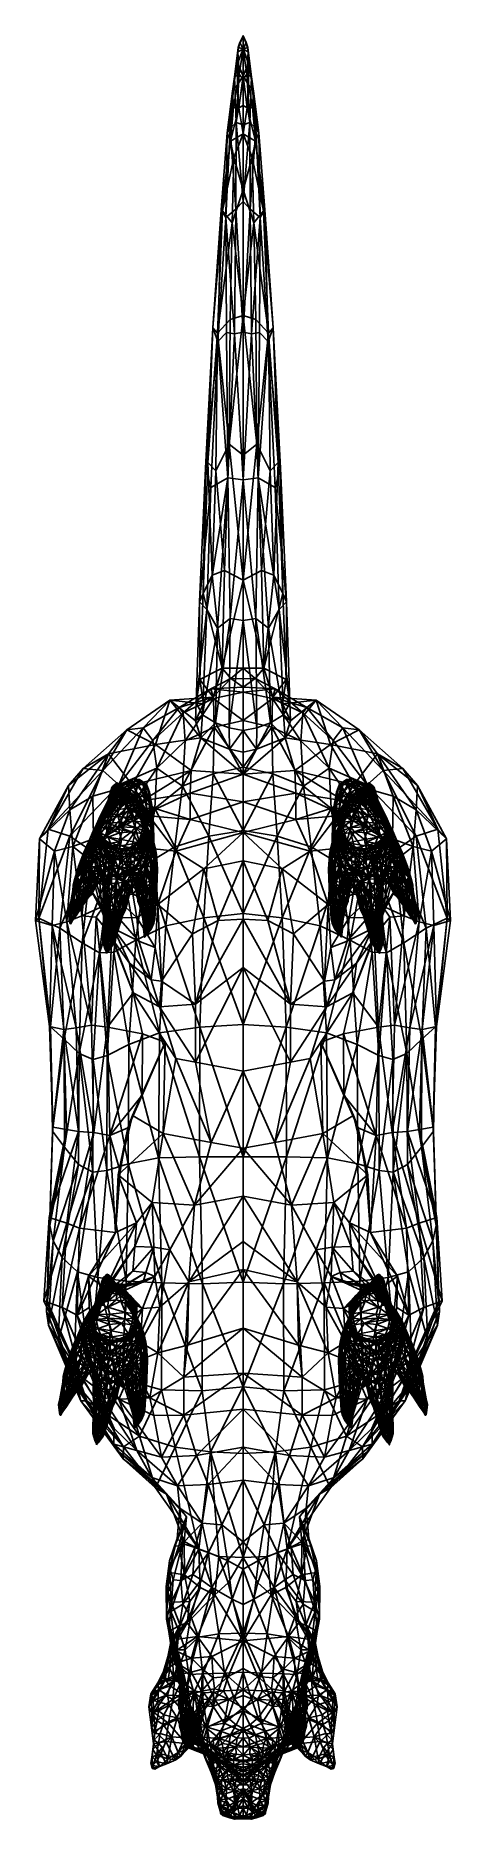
# Model space of a CAD drawing. Extents: x -0.108 to 0.108, y -0.324 to 0.604.
import ezdxf

# ---------------------------------------------------------------- set-up
doc = ezdxf.new("R2010")
doc.units = 0
doc.layers.add('ARMDILLO$LWO', color=1, linetype='CONTINUOUS')

msp = doc.modelspace()

# ---------------------------------------------------------------- linework, layer by layer
at = {"layer": 'ARMDILLO$LWO'}
for points in [[(0, 0.59714, 0.07556), (0, 0.60396, 0.06963), (-0.0026, 0.59783, 0.07145)], [(-0.0026, 0.59783, 0.07145), (0, 0.60396, 0.06963), (-0.00168, 0.60049, 0.06831)], [(-0.00168, 0.60049, 0.06831), (0, 0.60396, 0.06963), (0, 0.59694, 0.06699)], [(0, 0.60396, 0.06963), (0, 0.59714, 0.07556), (0.0026, 0.59783, 0.07145)], [(0, 0.60396, 0.06963), (0.0026, 0.59783, 0.07145), (0.00168, 0.60049, 0.06831)], [(0, 0.60396, 0.06963), (0.00168, 0.60049, 0.06831), (0, 0.59694, 0.06699)], [(-0.00284, 0.58943, 0.07723), (-0.0026, 0.59783, 0.07145), (-0.00446, 0.58247, 0.07209)], [(-0.0026, 0.59783, 0.07145), (-0.00269, 0.59559, 0.06892), (-0.00446, 0.58247, 0.07209)], [(-0.00446, 0.58247, 0.07209), (-0.00269, 0.59559, 0.06892), (-0.00207, 0.58389, 0.06812)], [(-0.0026, 0.59783, 0.07145), (-0.00284, 0.58943, 0.07723), (0, 0.59714, 0.07556)], [(0, 0.5831, 0.08231), (0, 0.59714, 0.07556), (-0.00284, 0.58943, 0.07723)], [(-0.00168, 0.60049, 0.06831), (-0.00269, 0.59559, 0.06892), (-0.0026, 0.59783, 0.07145)], [(-0.00269, 0.59559, 0.06892), (-0.00168, 0.60049, 0.06831), (0, 0.59694, 0.06699)], [(-0.00269, 0.59559, 0.06892), (0, 0.59694, 0.06699), (-0.00207, 0.58389, 0.06812)], [(0, 0.59694, 0.06699), (0, 0.5812, 0.0668), (-0.00207, 0.58389, 0.06812)], [(0.00168, 0.60049, 0.06831), (0.00269, 0.59559, 0.06892), (0, 0.59694, 0.06699)], [(0.00284, 0.58943, 0.07723), (0.0026, 0.59783, 0.07145), (0, 0.59714, 0.07556)], [(0, 0.59714, 0.07556), (0, 0.5831, 0.08231), (0.00284, 0.58943, 0.07723)], [(0, 0.59694, 0.06699), (0.00269, 0.59559, 0.06892), (0.00207, 0.58389, 0.06812)], [(0, 0.5812, 0.0668), (0, 0.59694, 0.06699), (0.00207, 0.58389, 0.06812)], [(0.00269, 0.59559, 0.06892), (0.00168, 0.60049, 0.06831), (0.0026, 0.59783, 0.07145)], [(0.00269, 0.59559, 0.06892), (0.00446, 0.58247, 0.07209), (0.00207, 0.58389, 0.06812)], [(0.0026, 0.59783, 0.07145), (0.00284, 0.58943, 0.07723), (0.00446, 0.58247, 0.07209)], [(0.00269, 0.59559, 0.06892), (0.0026, 0.59783, 0.07145), (0.00446, 0.58247, 0.07209)], [(-0.00284, 0.57845, 0.08367), (-0.00284, 0.58943, 0.07723), (-0.00547, 0.57511, 0.07977)], [(-0.00547, 0.57511, 0.07977), (-0.00284, 0.58943, 0.07723), (-0.00446, 0.58247, 0.07209)], [(0, 0.5831, 0.08231), (-0.00284, 0.58943, 0.07723), (-0.00284, 0.57845, 0.08367)], [(0.00284, 0.58943, 0.07723), (0, 0.5831, 0.08231), (0.00284, 0.57845, 0.08367)], [(0.00284, 0.58943, 0.07723), (0.00284, 0.57845, 0.08367), (0.00547, 0.57511, 0.07977)], [(0.00284, 0.58943, 0.07723), (0.00547, 0.57511, 0.07977), (0.00446, 0.58247, 0.07209)], [(-0.00547, 0.57511, 0.07977), (-0.00446, 0.58247, 0.07209), (-0.00662, 0.55577, 0.07602)], [(-0.00354, 0.55886, 0.07144), (-0.00662, 0.55577, 0.07602), (-0.00446, 0.58247, 0.07209)], [(-0.00547, 0.57511, 0.07977), (-0.005, 0.56672, 0.08621), (-0.00284, 0.57845, 0.08367)], [(-0.005, 0.56672, 0.08621), (-0.00212, 0.56644, 0.08878), (-0.00284, 0.57845, 0.08367)], [(-0.00446, 0.58247, 0.07209), (-0.00207, 0.58389, 0.06812), (-0.00354, 0.55886, 0.07144)], [(-0.00354, 0.55886, 0.07144), (-0.00207, 0.58389, 0.06812), (0, 0.5812, 0.0668)], [(-0.00354, 0.55886, 0.07144), (0, 0.5812, 0.0668), (0, 0.55756, 0.06873)], [(0, 0.5831, 0.08231), (-0.00284, 0.57845, 0.08367), (-0.00212, 0.56644, 0.08878)], [(0, 0.56761, 0.08769), (0, 0.5831, 0.08231), (-0.00212, 0.56644, 0.08878)], [(0.00207, 0.58389, 0.06812), (0.00354, 0.55886, 0.07144), (0, 0.5812, 0.0668)], [(0, 0.5831, 0.08231), (0, 0.56761, 0.08769), (0.00212, 0.56644, 0.08878)], [(0.00284, 0.57845, 0.08367), (0, 0.5831, 0.08231), (0.00212, 0.56644, 0.08878)], [(0, 0.5812, 0.0668), (0.00354, 0.55886, 0.07144), (0, 0.55756, 0.06873)], [(0.00207, 0.58389, 0.06812), (0.00446, 0.58247, 0.07209), (0.00354, 0.55886, 0.07144)], [(0.00212, 0.56644, 0.08878), (0.005, 0.56672, 0.08621), (0.00284, 0.57845, 0.08367)], [(0.005, 0.56672, 0.08621), (0.00547, 0.57511, 0.07977), (0.00284, 0.57845, 0.08367)], [(0.00662, 0.55577, 0.07602), (0.00354, 0.55886, 0.07144), (0.00446, 0.58247, 0.07209)], [(0.00446, 0.58247, 0.07209), (0.00547, 0.57511, 0.07977), (0.00662, 0.55577, 0.07602)], [(-0.00816, 0.55345, 0.08182), (-0.00547, 0.57511, 0.07977), (-0.00662, 0.55577, 0.07602)], [(-0.005, 0.56672, 0.08621), (-0.00547, 0.57511, 0.07977), (-0.00816, 0.55345, 0.08182)], [(-0.00656, 0.54913, 0.09034), (-0.005, 0.56672, 0.08621), (-0.00816, 0.55345, 0.08182)], [(-0.00212, 0.56644, 0.08878), (-0.005, 0.56672, 0.08621), (-0.00656, 0.54913, 0.09034)], [(0, 0.55283, 0.09371), (-0.00212, 0.56644, 0.08878), (-0.00656, 0.54913, 0.09034)], [(0, 0.56761, 0.08769), (-0.00212, 0.56644, 0.08878), (0, 0.55283, 0.09371)], [(0.00212, 0.56644, 0.08878), (0, 0.56761, 0.08769), (0, 0.55283, 0.09371)], [(0.00212, 0.56644, 0.08878), (0, 0.55283, 0.09371), (0.00656, 0.54913, 0.09034)], [(0.005, 0.56672, 0.08621), (0.00212, 0.56644, 0.08878), (0.00656, 0.54913, 0.09034)], [(0.00547, 0.57511, 0.07977), (0.005, 0.56672, 0.08621), (0.00816, 0.55345, 0.08182)], [(0.005, 0.56672, 0.08621), (0.00656, 0.54913, 0.09034), (0.00816, 0.55345, 0.08182)], [(0.00547, 0.57511, 0.07977), (0.00816, 0.55345, 0.08182), (0.00662, 0.55577, 0.07602)], [(-0.00662, 0.55577, 0.07602), (-0.00354, 0.55886, 0.07144), (-0.00379, 0.51377, 0.07804)], [(-0.00354, 0.55886, 0.07144), (0, 0.5177, 0.07478), (-0.00379, 0.51377, 0.07804)], [(-0.00354, 0.55886, 0.07144), (0, 0.55756, 0.06873), (0, 0.5177, 0.07478)], [(0, 0.5177, 0.07478), (0.00354, 0.55886, 0.07144), (0.00379, 0.51377, 0.07804)], [(0, 0.55756, 0.06873), (0.00354, 0.55886, 0.07144), (0, 0.5177, 0.07478)], [(0.00354, 0.55886, 0.07144), (0.00662, 0.55577, 0.07602), (0.00379, 0.51377, 0.07804)], [(-0.00656, 0.54913, 0.09034), (-0.00816, 0.55345, 0.08182), (-0.01145, 0.51333, 0.08975)], [(-0.00902, 0.50931, 0.08422), (-0.01145, 0.51333, 0.08975), (-0.00816, 0.55345, 0.08182)], [(-0.01064, 0.51284, 0.09609), (-0.00656, 0.54913, 0.09034), (-0.01145, 0.51333, 0.08975)], [(-0.00474, 0.54063, 0.09574), (-0.00656, 0.54913, 0.09034), (-0.01064, 0.51284, 0.09609)], [(-0.00816, 0.55345, 0.08182), (-0.00662, 0.55577, 0.07602), (-0.00902, 0.50931, 0.08422)], [(-0.00902, 0.50931, 0.08422), (-0.00662, 0.55577, 0.07602), (-0.00379, 0.51377, 0.07804)], [(0, 0.55283, 0.09371), (-0.00656, 0.54913, 0.09034), (-0.00474, 0.54063, 0.09574)], [(0, 0.52383, 0.10242), (0, 0.55283, 0.09371), (-0.00474, 0.54063, 0.09574)], [(0, 0.55283, 0.09371), (0, 0.52383, 0.10242), (0.00474, 0.54063, 0.09574)], [(0.00656, 0.54913, 0.09034), (0, 0.55283, 0.09371), (0.00474, 0.54063, 0.09574)], [(0.00662, 0.55577, 0.07602), (0.00902, 0.50931, 0.08422), (0.00379, 0.51377, 0.07804)], [(0.00656, 0.54913, 0.09034), (0.00474, 0.54063, 0.09574), (0.01064, 0.51284, 0.09609)], [(0.00816, 0.55345, 0.08182), (0.00656, 0.54913, 0.09034), (0.01145, 0.51333, 0.08975)], [(0.00656, 0.54913, 0.09034), (0.01064, 0.51284, 0.09609), (0.01145, 0.51333, 0.08975)], [(0.00662, 0.55577, 0.07602), (0.00816, 0.55345, 0.08182), (0.00902, 0.50931, 0.08422)], [(0.01145, 0.51333, 0.08975), (0.00902, 0.50931, 0.08422), (0.00816, 0.55345, 0.08182)], [(-0.00474, 0.54063, 0.09574), (-0.01064, 0.51284, 0.09609), (-0.00563, 0.50662, 0.10417)], [(0, 0.52383, 0.10242), (-0.00474, 0.54063, 0.09574), (-0.00563, 0.50662, 0.10417)], [(0.00474, 0.54063, 0.09574), (0, 0.52383, 0.10242), (0.00563, 0.50662, 0.10417)], [(0.01064, 0.51284, 0.09609), (0.00474, 0.54063, 0.09574), (0.00563, 0.50662, 0.10417)], [(0, 0.45844, 0.11786), (0, 0.52383, 0.10242), (-0.00563, 0.50662, 0.10417)], [(0, 0.52383, 0.10242), (0, 0.45844, 0.11786), (0.00563, 0.50662, 0.10417)], [(-0.01145, 0.51333, 0.08975), (-0.01306, 0.44492, 0.09944), (-0.01563, 0.4519, 0.10486)], [(-0.01064, 0.51284, 0.09609), (-0.01145, 0.51333, 0.08975), (-0.01563, 0.4519, 0.10486)], [(-0.01563, 0.4519, 0.10486), (-0.01332, 0.44912, 0.11323), (-0.01064, 0.51284, 0.09609)], [(-0.01332, 0.44912, 0.11323), (-0.00563, 0.50662, 0.10417), (-0.01064, 0.51284, 0.09609)], [(-0.01145, 0.51333, 0.08975), (-0.00902, 0.50931, 0.08422), (-0.01306, 0.44492, 0.09944)], [(-0.00902, 0.50931, 0.08422), (-0.00379, 0.51377, 0.07804), (-0.00449, 0.44875, 0.09049)], [(0, 0.44975, 0.08829), (-0.00449, 0.44875, 0.09049), (-0.00379, 0.51377, 0.07804)], [(-0.00379, 0.51377, 0.07804), (0, 0.5177, 0.07478), (0, 0.44975, 0.08829)], [(0, 0.5177, 0.07478), (0.00379, 0.51377, 0.07804), (0, 0.44975, 0.08829)], [(0.00449, 0.44875, 0.09049), (0, 0.44975, 0.08829), (0.00379, 0.51377, 0.07804)], [(0.00379, 0.51377, 0.07804), (0.00902, 0.50931, 0.08422), (0.00449, 0.44875, 0.09049)], [(0.00563, 0.50662, 0.10417), (0.01332, 0.44912, 0.11323), (0.01064, 0.51284, 0.09609)], [(0.00902, 0.50931, 0.08422), (0.01145, 0.51333, 0.08975), (0.01306, 0.44492, 0.09944)], [(0.01145, 0.51333, 0.08975), (0.01064, 0.51284, 0.09609), (0.01563, 0.4519, 0.10486)], [(0.01332, 0.44912, 0.11323), (0.01563, 0.4519, 0.10486), (0.01064, 0.51284, 0.09609)], [(0.01306, 0.44492, 0.09944), (0.01145, 0.51333, 0.08975), (0.01563, 0.4519, 0.10486)], [(-0.01332, 0.44912, 0.11323), (-0.00663, 0.45624, 0.1168), (-0.00563, 0.50662, 0.10417)], [(-0.00857, 0.44955, 0.09321), (-0.01306, 0.44492, 0.09944), (-0.00902, 0.50931, 0.08422)], [(-0.00902, 0.50931, 0.08422), (-0.00449, 0.44875, 0.09049), (-0.00857, 0.44955, 0.09321)], [(-0.00563, 0.50662, 0.10417), (-0.00663, 0.45624, 0.1168), (0, 0.45844, 0.11786)], [(0.00663, 0.45624, 0.1168), (0.00563, 0.50662, 0.10417), (0, 0.45844, 0.11786)], [(0.00449, 0.44875, 0.09049), (0.00902, 0.50931, 0.08422), (0.00857, 0.44955, 0.09321)], [(0.00663, 0.45624, 0.1168), (0.01332, 0.44912, 0.11323), (0.00563, 0.50662, 0.10417)], [(0.01306, 0.44492, 0.09944), (0.00857, 0.44955, 0.09321), (0.00902, 0.50931, 0.08422)], [(-0.01332, 0.44912, 0.11323), (-0.00717, 0.39147, 0.1368), (-0.00663, 0.45624, 0.1168)], [(0, 0.38566, 0.13696), (0, 0.45844, 0.11786), (-0.00717, 0.39147, 0.1368)], [(0, 0.45844, 0.11786), (-0.00663, 0.45624, 0.1168), (-0.00717, 0.39147, 0.1368)], [(0, 0.45844, 0.11786), (0, 0.38566, 0.13696), (0.00717, 0.39147, 0.1368)], [(0.00663, 0.45624, 0.1168), (0, 0.45844, 0.11786), (0.00717, 0.39147, 0.1368)], [(0.00717, 0.39147, 0.1368), (0.01332, 0.44912, 0.11323), (0.00663, 0.45624, 0.1168)], [(-0.01945, 0.37891, 0.12269), (-0.01563, 0.4519, 0.10486), (-0.01306, 0.44492, 0.09944)], [(-0.01563, 0.4519, 0.10486), (-0.01945, 0.37891, 0.12269), (-0.01839, 0.38196, 0.1293)], [(-0.01839, 0.38196, 0.1293), (-0.01332, 0.44912, 0.11323), (-0.01563, 0.4519, 0.10486)], [(-0.01416, 0.37762, 0.13723), (-0.01332, 0.44912, 0.11323), (-0.01839, 0.38196, 0.1293)], [(-0.01332, 0.44912, 0.11323), (-0.01416, 0.37762, 0.13723), (-0.00717, 0.39147, 0.1368)], [(-0.00857, 0.44955, 0.09321), (-0.00796, 0.37392, 0.10941), (-0.01306, 0.44492, 0.09944)], [(-0.00857, 0.44955, 0.09321), (-0.00449, 0.44875, 0.09049), (-0.00796, 0.37392, 0.10941)], [(0, 0.37291, 0.10599), (-0.00796, 0.37392, 0.10941), (-0.00449, 0.44875, 0.09049)], [(-0.00449, 0.44875, 0.09049), (0, 0.44975, 0.08829), (0, 0.37291, 0.10599)], [(0, 0.44975, 0.08829), (0.00449, 0.44875, 0.09049), (0, 0.37291, 0.10599)], [(0.00796, 0.37392, 0.10941), (0, 0.37291, 0.10599), (0.00449, 0.44875, 0.09049)], [(0.00449, 0.44875, 0.09049), (0.00857, 0.44955, 0.09321), (0.00796, 0.37392, 0.10941)], [(0.01416, 0.37762, 0.13723), (0.01332, 0.44912, 0.11323), (0.00717, 0.39147, 0.1368)], [(0.00796, 0.37392, 0.10941), (0.00857, 0.44955, 0.09321), (0.01306, 0.44492, 0.09944)], [(0.01563, 0.4519, 0.10486), (0.01945, 0.37891, 0.12269), (0.01306, 0.44492, 0.09944)], [(0.01332, 0.44912, 0.11323), (0.01839, 0.38196, 0.1293), (0.01563, 0.4519, 0.10486)], [(0.01332, 0.44912, 0.11323), (0.01416, 0.37762, 0.13723), (0.01839, 0.38196, 0.1293)], [(0.01945, 0.37891, 0.12269), (0.01563, 0.4519, 0.10486), (0.01839, 0.38196, 0.1293)], [(-0.01945, 0.37891, 0.12269), (-0.01306, 0.44492, 0.09944), (-0.0167, 0.36888, 0.11855)], [(-0.00796, 0.37392, 0.10941), (-0.0167, 0.36888, 0.11855), (-0.01306, 0.44492, 0.09944)], [(0.0167, 0.36888, 0.11855), (0.00796, 0.37392, 0.10941), (0.01306, 0.44492, 0.09944)], [(0.01306, 0.44492, 0.09944), (0.01945, 0.37891, 0.12269), (0.0167, 0.36888, 0.11855)], [(-0.01416, 0.37762, 0.13723), (-0.00957, 0.32564, 0.1583), (-0.00717, 0.39147, 0.1368)], [(-0.00717, 0.39147, 0.1368), (-0.00957, 0.32564, 0.1583), (0, 0.32059, 0.1615)], [(0, 0.38566, 0.13696), (-0.00717, 0.39147, 0.1368), (0, 0.32059, 0.1615)], [(0.00717, 0.39147, 0.1368), (0, 0.38566, 0.13696), (0, 0.32059, 0.1615)], [(0.00957, 0.32564, 0.1583), (0.00717, 0.39147, 0.1368), (0, 0.32059, 0.1615)], [(0.00957, 0.32564, 0.1583), (0.01416, 0.37762, 0.13723), (0.00717, 0.39147, 0.1368)], [(-0.01945, 0.37891, 0.12269), (-0.02079, 0.3138, 0.15064), (-0.01839, 0.38196, 0.1293)], [(-0.01839, 0.38196, 0.1293), (-0.02079, 0.3138, 0.15064), (-0.0161, 0.3232, 0.15423)], [(-0.0161, 0.3232, 0.15423), (-0.01416, 0.37762, 0.13723), (-0.01839, 0.38196, 0.1293)], [(0.01416, 0.37762, 0.13723), (0.0161, 0.3232, 0.15423), (0.01839, 0.38196, 0.1293)], [(0.02079, 0.3138, 0.15064), (0.01839, 0.38196, 0.1293), (0.0161, 0.3232, 0.15423)], [(0.02079, 0.3138, 0.15064), (0.01945, 0.37891, 0.12269), (0.01839, 0.38196, 0.1293)], [(-0.01945, 0.37891, 0.12269), (-0.0167, 0.36888, 0.11855), (-0.02271, 0.30932, 0.14348)], [(-0.01945, 0.37891, 0.12269), (-0.02271, 0.30932, 0.14348), (-0.02079, 0.3138, 0.15064)], [(-0.00796, 0.37392, 0.10941), (-0.01879, 0.30545, 0.1367), (-0.0167, 0.36888, 0.11855)], [(-0.00796, 0.37392, 0.10941), (-0.01333, 0.29575, 0.13377), (-0.01879, 0.30545, 0.1367)], [(-0.01416, 0.37762, 0.13723), (-0.0161, 0.3232, 0.15423), (-0.00957, 0.32564, 0.1583)], [(-0.00796, 0.37392, 0.10941), (-0.00661, 0.30067, 0.12803), (-0.01333, 0.29575, 0.13377)], [(-0.00661, 0.30067, 0.12803), (-0.00796, 0.37392, 0.10941), (0, 0.37291, 0.10599)], [(0, 0.37291, 0.10599), (0, 0.29975, 0.12626), (-0.00661, 0.30067, 0.12803)], [(0.00796, 0.37392, 0.10941), (0.00661, 0.30067, 0.12803), (0, 0.37291, 0.10599)], [(0, 0.29975, 0.12626), (0, 0.37291, 0.10599), (0.00661, 0.30067, 0.12803)], [(0.00661, 0.30067, 0.12803), (0.00796, 0.37392, 0.10941), (0.01333, 0.29575, 0.13377)], [(0.01879, 0.30545, 0.1367), (0.00796, 0.37392, 0.10941), (0.0167, 0.36888, 0.11855)], [(0.01333, 0.29575, 0.13377), (0.00796, 0.37392, 0.10941), (0.01879, 0.30545, 0.1367)], [(0.0161, 0.3232, 0.15423), (0.01416, 0.37762, 0.13723), (0.00957, 0.32564, 0.1583)], [(0.0167, 0.36888, 0.11855), (0.01945, 0.37891, 0.12269), (0.02271, 0.30932, 0.14348)], [(0.02271, 0.30932, 0.14348), (0.01945, 0.37891, 0.12269), (0.02079, 0.3138, 0.15064)], [(-0.0167, 0.36888, 0.11855), (-0.01879, 0.30545, 0.1367), (-0.02271, 0.30932, 0.14348)], [(0.01879, 0.30545, 0.1367), (0.0167, 0.36888, 0.11855), (0.02271, 0.30932, 0.14348)], [(-0.01077, 0.27487, 0.1815), (-0.00957, 0.32564, 0.1583), (-0.0161, 0.3232, 0.15423)], [(-0.01077, 0.27487, 0.1815), (0, 0.32059, 0.1615), (-0.00957, 0.32564, 0.1583)], [(0, 0.32059, 0.1615), (0.01077, 0.27487, 0.1815), (0.00957, 0.32564, 0.1583)], [(0.00957, 0.32564, 0.1583), (0.01077, 0.27487, 0.1815), (0.0161, 0.3232, 0.15423)], [(-0.01077, 0.27487, 0.1815), (-0.0161, 0.3232, 0.15423), (-0.02079, 0.3138, 0.15064)], [(-0.01077, 0.27487, 0.1815), (0, 0.27484, 0.18634), (0, 0.32059, 0.1615)], [(0, 0.27484, 0.18634), (0.01077, 0.27487, 0.1815), (0, 0.32059, 0.1615)], [(0.0161, 0.3232, 0.15423), (0.01077, 0.27487, 0.1815), (0.02079, 0.3138, 0.15064)], [(-0.02437, 0.25678, 0.16484), (-0.02271, 0.30932, 0.14348), (-0.01879, 0.30545, 0.1367)], [(-0.02271, 0.30932, 0.14348), (-0.02437, 0.25678, 0.16484), (-0.02247, 0.26899, 0.17531)], [(-0.02247, 0.26899, 0.17531), (-0.02079, 0.3138, 0.15064), (-0.02271, 0.30932, 0.14348)], [(-0.02247, 0.26899, 0.17531), (-0.01077, 0.27487, 0.1815), (-0.02079, 0.3138, 0.15064)], [(0.01077, 0.27487, 0.1815), (0.02247, 0.26899, 0.17531), (0.02079, 0.3138, 0.15064)], [(0.02271, 0.30932, 0.14348), (0.02437, 0.25678, 0.16484), (0.01879, 0.30545, 0.1367)], [(0.02079, 0.3138, 0.15064), (0.02247, 0.26899, 0.17531), (0.02271, 0.30932, 0.14348)], [(0.02437, 0.25678, 0.16484), (0.02271, 0.30932, 0.14348), (0.02247, 0.26899, 0.17531)], [(-0.01879, 0.30545, 0.1367), (-0.02105, 0.25061, 0.15677), (-0.02437, 0.25678, 0.16484)], [(-0.02105, 0.25061, 0.15677), (-0.01879, 0.30545, 0.1367), (-0.01333, 0.29575, 0.13377)], [(-0.01433, 0.24651, 0.15135), (-0.01333, 0.29575, 0.13377), (-0.00661, 0.30067, 0.12803)], [(-0.01433, 0.24651, 0.15135), (-0.00661, 0.30067, 0.12803), (-0.00719, 0.2438, 0.14771)], [(-0.00719, 0.2438, 0.14771), (-0.00661, 0.30067, 0.12803), (0, 0.29975, 0.12626)], [(0, 0.24244, 0.14592), (-0.00719, 0.2438, 0.14771), (0, 0.29975, 0.12626)], [(0.00661, 0.30067, 0.12803), (0.00719, 0.2438, 0.14771), (0, 0.29975, 0.12626)], [(0.00719, 0.2438, 0.14771), (0, 0.24244, 0.14592), (0, 0.29975, 0.12626)], [(0.01333, 0.29575, 0.13377), (0.01433, 0.24651, 0.15135), (0.00661, 0.30067, 0.12803)], [(0.00661, 0.30067, 0.12803), (0.01433, 0.24651, 0.15135), (0.00719, 0.2438, 0.14771)], [(0.01879, 0.30545, 0.1367), (0.02105, 0.25061, 0.15677), (0.01333, 0.29575, 0.13377)], [(0.02105, 0.25061, 0.15677), (0.01879, 0.30545, 0.1367), (0.02437, 0.25678, 0.16484)], [(-0.01333, 0.29575, 0.13377), (-0.01433, 0.24651, 0.15135), (-0.02105, 0.25061, 0.15677)], [(0.01433, 0.24651, 0.15135), (0.01333, 0.29575, 0.13377), (0.02105, 0.25061, 0.15677)], [(-0.01549, 0.25985, 0.19191), (-0.01077, 0.27487, 0.1815), (-0.02247, 0.26899, 0.17531)], [(-0.00631, 0.26955, 0.20281), (-0.01549, 0.25985, 0.19191), (-0.01678, 0.26407, 0.20872)], [(-0.01678, 0.26407, 0.20872), (0, 0.26492, 0.21029), (-0.00631, 0.26955, 0.20281)], [(-0.01549, 0.25985, 0.19191), (-0.00631, 0.26955, 0.20281), (-0.01077, 0.27487, 0.1815)], [(-0.01077, 0.27487, 0.1815), (-0.00631, 0.26955, 0.20281), (0, 0.27484, 0.18634)], [(0, 0.26934, 0.20337), (0, 0.27484, 0.18634), (-0.00631, 0.26955, 0.20281)], [(0, 0.26934, 0.20337), (-0.00631, 0.26955, 0.20281), (0, 0.26492, 0.21029)], [(0.00631, 0.26955, 0.20281), (0.01077, 0.27487, 0.1815), (0, 0.27484, 0.18634)], [(0, 0.27484, 0.18634), (0, 0.26934, 0.20337), (0.00631, 0.26955, 0.20281)], [(0, 0.26492, 0.21029), (0.01678, 0.26407, 0.20872), (0.00631, 0.26955, 0.20281)], [(0.00631, 0.26955, 0.20281), (0, 0.26934, 0.20337), (0, 0.26492, 0.21029)], [(0.00631, 0.26955, 0.20281), (0.01549, 0.25985, 0.19191), (0.01077, 0.27487, 0.1815)], [(0.01549, 0.25985, 0.19191), (0.00631, 0.26955, 0.20281), (0.01678, 0.26407, 0.20872)], [(0.01077, 0.27487, 0.1815), (0.01549, 0.25985, 0.19191), (0.02247, 0.26899, 0.17531)], [(-0.01549, 0.25985, 0.19191), (-0.02064, 0.25625, 0.18477), (-0.03808, 0.25816, 0.18318)], [(-0.03808, 0.25816, 0.18318), (-0.03316, 0.25433, 0.20603), (-0.01549, 0.25985, 0.19191)], [(-0.01678, 0.26407, 0.20872), (-0.01549, 0.25985, 0.19191), (-0.03316, 0.25433, 0.20603)], [(-0.03316, 0.25433, 0.20603), (-0.03109, 0.25171, 0.22445), (-0.01678, 0.26407, 0.20872)], [(-0.01537, 0.25911, 0.22537), (-0.01678, 0.26407, 0.20872), (-0.03109, 0.25171, 0.22445)], [(-0.02437, 0.25678, 0.16484), (-0.02064, 0.25625, 0.18477), (-0.02247, 0.26899, 0.17531)], [(-0.02064, 0.25625, 0.18477), (-0.01549, 0.25985, 0.19191), (-0.02247, 0.26899, 0.17531)], [(0, 0.26242, 0.22448), (0, 0.26492, 0.21029), (-0.01678, 0.26407, 0.20872)], [(-0.01537, 0.25911, 0.22537), (0, 0.26242, 0.22448), (-0.01678, 0.26407, 0.20872)], [(0, 0.24758, 0.24959), (0, 0.26242, 0.22448), (-0.01537, 0.25911, 0.22537)], [(0, 0.26492, 0.21029), (0, 0.26242, 0.22448), (0.01678, 0.26407, 0.20872)], [(0, 0.26242, 0.22448), (0.01537, 0.25911, 0.22537), (0.01678, 0.26407, 0.20872)], [(0, 0.26242, 0.22448), (0, 0.24758, 0.24959), (0.01537, 0.25911, 0.22537)], [(0.01678, 0.26407, 0.20872), (0.01537, 0.25911, 0.22537), (0.03109, 0.25171, 0.22445)], [(0.01549, 0.25985, 0.19191), (0.02064, 0.25625, 0.18477), (0.02247, 0.26899, 0.17531)], [(0.01549, 0.25985, 0.19191), (0.01678, 0.26407, 0.20872), (0.03316, 0.25433, 0.20603)], [(0.02064, 0.25625, 0.18477), (0.01549, 0.25985, 0.19191), (0.03808, 0.25816, 0.18318)], [(0.03316, 0.25433, 0.20603), (0.03808, 0.25816, 0.18318), (0.01549, 0.25985, 0.19191)], [(0.03109, 0.25171, 0.22445), (0.03316, 0.25433, 0.20603), (0.01678, 0.26407, 0.20872)], [(0.02064, 0.25625, 0.18477), (0.02437, 0.25678, 0.16484), (0.02247, 0.26899, 0.17531)], [(-0.03808, 0.25816, 0.18318), (-0.04549, 0.23508, 0.15998), (-0.06053, 0.24281, 0.1867)], [(-0.06053, 0.24281, 0.1867), (-0.05198, 0.24387, 0.20704), (-0.03808, 0.25816, 0.18318)], [(-0.03316, 0.25433, 0.20603), (-0.03808, 0.25816, 0.18318), (-0.05198, 0.24387, 0.20704)], [(-0.05198, 0.24387, 0.20704), (-0.04702, 0.23732, 0.22402), (-0.03316, 0.25433, 0.20603)], [(-0.03109, 0.25171, 0.22445), (-0.03316, 0.25433, 0.20603), (-0.04702, 0.23732, 0.22402)], [(-0.04702, 0.23732, 0.22402), (-0.04485, 0.22278, 0.24599), (-0.03109, 0.25171, 0.22445)], [(-0.04549, 0.23508, 0.15998), (-0.03808, 0.25816, 0.18318), (-0.02203, 0.23861, 0.15819)], [(-0.03008, 0.23714, 0.24873), (-0.03109, 0.25171, 0.22445), (-0.04485, 0.22278, 0.24599)], [(-0.02064, 0.25625, 0.18477), (-0.0247, 0.24752, 0.16944), (-0.03808, 0.25816, 0.18318)], [(-0.0247, 0.24752, 0.16944), (-0.02203, 0.23861, 0.15819), (-0.03808, 0.25816, 0.18318)], [(-0.03109, 0.25171, 0.22445), (-0.03008, 0.23714, 0.24873), (-0.01537, 0.25911, 0.22537)], [(-0.01503, 0.24423, 0.25031), (-0.01537, 0.25911, 0.22537), (-0.03008, 0.23714, 0.24873)], [(-0.02437, 0.25678, 0.16484), (-0.02105, 0.25061, 0.15677), (-0.0247, 0.24752, 0.16944)], [(-0.0247, 0.24752, 0.16944), (-0.02064, 0.25625, 0.18477), (-0.02437, 0.25678, 0.16484)], [(-0.02203, 0.23861, 0.15819), (-0.0247, 0.24752, 0.16944), (-0.02105, 0.25061, 0.15677)], [(-0.01433, 0.24651, 0.15135), (-0.02203, 0.23861, 0.15819), (-0.02105, 0.25061, 0.15677)], [(-0.01503, 0.24423, 0.25031), (0, 0.24758, 0.24959), (-0.01537, 0.25911, 0.22537)], [(0, 0.24758, 0.24959), (0.01503, 0.24423, 0.25031), (0.01537, 0.25911, 0.22537)], [(0.02203, 0.23861, 0.15819), (0.01433, 0.24651, 0.15135), (0.02105, 0.25061, 0.15677)], [(0.01537, 0.25911, 0.22537), (0.01503, 0.24423, 0.25031), (0.03008, 0.23714, 0.24873)], [(0.03008, 0.23714, 0.24873), (0.03109, 0.25171, 0.22445), (0.01537, 0.25911, 0.22537)], [(0.0247, 0.24752, 0.16944), (0.02064, 0.25625, 0.18477), (0.03808, 0.25816, 0.18318)], [(0.02064, 0.25625, 0.18477), (0.0247, 0.24752, 0.16944), (0.02437, 0.25678, 0.16484)], [(0.02105, 0.25061, 0.15677), (0.02437, 0.25678, 0.16484), (0.0247, 0.24752, 0.16944)], [(0.0247, 0.24752, 0.16944), (0.02203, 0.23861, 0.15819), (0.02105, 0.25061, 0.15677)], [(0.02203, 0.23861, 0.15819), (0.0247, 0.24752, 0.16944), (0.03808, 0.25816, 0.18318)], [(0.03808, 0.25816, 0.18318), (0.04549, 0.23508, 0.15998), (0.02203, 0.23861, 0.15819)], [(0.03109, 0.25171, 0.22445), (0.03008, 0.23714, 0.24873), (0.04485, 0.22278, 0.24599)], [(0.03316, 0.25433, 0.20603), (0.03109, 0.25171, 0.22445), (0.04702, 0.23732, 0.22402)], [(0.04485, 0.22278, 0.24599), (0.04702, 0.23732, 0.22402), (0.03109, 0.25171, 0.22445)], [(0.03808, 0.25816, 0.18318), (0.03316, 0.25433, 0.20603), (0.05198, 0.24387, 0.20704)], [(0.04702, 0.23732, 0.22402), (0.05198, 0.24387, 0.20704), (0.03316, 0.25433, 0.20603)], [(0.04549, 0.23508, 0.15998), (0.03808, 0.25816, 0.18318), (0.06053, 0.24281, 0.1867)], [(0.05198, 0.24387, 0.20704), (0.06053, 0.24281, 0.1867), (0.03808, 0.25816, 0.18318)], [(-0.06053, 0.24281, 0.1867), (-0.07004, 0.23038, 0.16154), (-0.08315, 0.22268, 0.18926)], [(-0.08315, 0.22268, 0.18926), (-0.07299, 0.22167, 0.20902), (-0.06053, 0.24281, 0.1867)], [(-0.05198, 0.24387, 0.20704), (-0.06053, 0.24281, 0.1867), (-0.07299, 0.22167, 0.20902)], [(-0.07299, 0.22167, 0.20902), (-0.06463, 0.21411, 0.22648), (-0.05198, 0.24387, 0.20704)], [(-0.07004, 0.23038, 0.16154), (-0.06053, 0.24281, 0.1867), (-0.04549, 0.23508, 0.15998)], [(-0.04702, 0.23732, 0.22402), (-0.05198, 0.24387, 0.20704), (-0.06463, 0.21411, 0.22648)], [(-0.03008, 0.23714, 0.24873), (-0.03152, 0.21351, 0.27385), (-0.01503, 0.24423, 0.25031)], [(-0.01555, 0.21987, 0.27634), (-0.01503, 0.24423, 0.25031), (-0.03152, 0.21351, 0.27385)], [(-0.007, 0.23274, 0.15295), (-0.02203, 0.23861, 0.15819), (-0.01433, 0.24651, 0.15135)], [(-0.01555, 0.21987, 0.27634), (0, 0.2234, 0.27551), (-0.01503, 0.24423, 0.25031)], [(0, 0.2234, 0.27551), (0, 0.24758, 0.24959), (-0.01503, 0.24423, 0.25031)], [(-0.007, 0.23274, 0.15295), (-0.01433, 0.24651, 0.15135), (-0.00719, 0.2438, 0.14771)], [(-0.007, 0.23274, 0.15295), (-0.00719, 0.2438, 0.14771), (0, 0.24244, 0.14592)], [(0, 0.23121, 0.15151), (-0.007, 0.23274, 0.15295), (0, 0.24244, 0.14592)], [(0, 0.24758, 0.24959), (0, 0.2234, 0.27551), (0.01503, 0.24423, 0.25031)], [(0, 0.2234, 0.27551), (0.01555, 0.21987, 0.27634), (0.01503, 0.24423, 0.25031)], [(0.00719, 0.2438, 0.14771), (0.007, 0.23274, 0.15295), (0, 0.24244, 0.14592)], [(0.007, 0.23274, 0.15295), (0, 0.23121, 0.15151), (0, 0.24244, 0.14592)], [(0.01433, 0.24651, 0.15135), (0.007, 0.23274, 0.15295), (0.00719, 0.2438, 0.14771)], [(0.02203, 0.23861, 0.15819), (0.007, 0.23274, 0.15295), (0.01433, 0.24651, 0.15135)], [(0.03152, 0.21351, 0.27385), (0.03008, 0.23714, 0.24873), (0.01503, 0.24423, 0.25031)], [(0.01503, 0.24423, 0.25031), (0.01555, 0.21987, 0.27634), (0.03152, 0.21351, 0.27385)], [(0.06053, 0.24281, 0.1867), (0.07004, 0.23038, 0.16154), (0.04549, 0.23508, 0.15998)], [(0.05198, 0.24387, 0.20704), (0.04702, 0.23732, 0.22402), (0.06463, 0.21411, 0.22648)], [(0.06053, 0.24281, 0.1867), (0.05198, 0.24387, 0.20704), (0.07299, 0.22167, 0.20902)], [(0.06463, 0.21411, 0.22648), (0.07299, 0.22167, 0.20902), (0.05198, 0.24387, 0.20704)], [(0.07004, 0.23038, 0.16154), (0.06053, 0.24281, 0.1867), (0.08315, 0.22268, 0.18926)], [(0.07299, 0.22167, 0.20902), (0.08315, 0.22268, 0.18926), (0.06053, 0.24281, 0.1867)], [(-0.04549, 0.23508, 0.15998), (-0.05765, 0.21426, 0.14025), (-0.07004, 0.23038, 0.16154)], [(-0.04485, 0.22278, 0.24599), (-0.04702, 0.23732, 0.22402), (-0.06463, 0.21411, 0.22648)], [(-0.05765, 0.21426, 0.14025), (-0.04549, 0.23508, 0.15998), (-0.02695, 0.22169, 0.14219)], [(-0.02203, 0.23861, 0.15819), (-0.02695, 0.22169, 0.14219), (-0.04549, 0.23508, 0.15998)], [(-0.03152, 0.21351, 0.27385), (-0.03008, 0.23714, 0.24873), (-0.04485, 0.22278, 0.24599)], [(-0.02695, 0.22169, 0.14219), (-0.02203, 0.23861, 0.15819), (0, 0.21969, 0.14187)], [(-0.02203, 0.23861, 0.15819), (-0.007, 0.23274, 0.15295), (0, 0.21969, 0.14187)], [(-0.007, 0.23274, 0.15295), (0, 0.23121, 0.15151), (0, 0.21969, 0.14187)], [(0.007, 0.23274, 0.15295), (0.02203, 0.23861, 0.15819), (0, 0.21969, 0.14187)], [(0.02203, 0.23861, 0.15819), (0.02695, 0.22169, 0.14219), (0, 0.21969, 0.14187)], [(0, 0.23121, 0.15151), (0.007, 0.23274, 0.15295), (0, 0.21969, 0.14187)], [(0.02695, 0.22169, 0.14219), (0.02203, 0.23861, 0.15819), (0.04549, 0.23508, 0.15998)], [(0.04549, 0.23508, 0.15998), (0.05765, 0.21426, 0.14025), (0.02695, 0.22169, 0.14219)], [(0.03008, 0.23714, 0.24873), (0.03152, 0.21351, 0.27385), (0.04485, 0.22278, 0.24599)], [(0.04702, 0.23732, 0.22402), (0.04485, 0.22278, 0.24599), (0.06463, 0.21411, 0.22648)], [(0.05765, 0.21426, 0.14025), (0.04549, 0.23508, 0.15998), (0.07004, 0.23038, 0.16154)], [(-0.09075, 0.21375, 0.16541), (-0.07004, 0.23038, 0.16154), (-0.0902, 0.2011, 0.1476)], [(-0.09075, 0.21375, 0.16541), (-0.08315, 0.22268, 0.18926), (-0.07004, 0.23038, 0.16154)], [(-0.07004, 0.23038, 0.16154), (-0.07811, 0.20822, 0.14188), (-0.0902, 0.2011, 0.1476)], [(-0.07811, 0.20822, 0.14188), (-0.07004, 0.23038, 0.16154), (-0.05765, 0.21426, 0.14025)], [(-0.05906, 0.20174, 0.24602), (-0.04485, 0.22278, 0.24599), (-0.06463, 0.21411, 0.22648)], [(-0.04581, 0.20185, 0.26808), (-0.04485, 0.22278, 0.24599), (-0.05906, 0.20174, 0.24602)], [(-0.04581, 0.20185, 0.26808), (-0.03152, 0.21351, 0.27385), (-0.04485, 0.22278, 0.24599)], [(0, 0.1904, 0.30137), (0, 0.2234, 0.27551), (-0.01555, 0.21987, 0.27634)], [(0, 0.2234, 0.27551), (0, 0.1904, 0.30137), (0.01555, 0.21987, 0.27634)], [(0.03152, 0.21351, 0.27385), (0.04581, 0.20185, 0.26808), (0.04485, 0.22278, 0.24599)], [(0.04485, 0.22278, 0.24599), (0.05906, 0.20174, 0.24602), (0.06463, 0.21411, 0.22648)], [(0.04485, 0.22278, 0.24599), (0.04581, 0.20185, 0.26808), (0.05906, 0.20174, 0.24602)], [(0.07004, 0.23038, 0.16154), (0.07811, 0.20822, 0.14188), (0.05765, 0.21426, 0.14025)], [(0.07004, 0.23038, 0.16154), (0.09075, 0.21375, 0.16541), (0.0902, 0.2011, 0.1476)], [(0.07811, 0.20822, 0.14188), (0.07004, 0.23038, 0.16154), (0.0902, 0.2011, 0.1476)], [(0.08315, 0.22268, 0.18926), (0.09075, 0.21375, 0.16541), (0.07004, 0.23038, 0.16154)], [(-0.09075, 0.21375, 0.16541), (-0.0902, 0.2011, 0.1476), (-0.10593, 0.18602, 0.16369)], [(-0.10593, 0.18602, 0.16369), (-0.1015, 0.19108, 0.19057), (-0.09075, 0.21375, 0.16541)], [(-0.07299, 0.22167, 0.20902), (-0.08315, 0.22268, 0.18926), (-0.1015, 0.19108, 0.19057)], [(-0.08315, 0.22268, 0.18926), (-0.09075, 0.21375, 0.16541), (-0.1015, 0.19108, 0.19057)], [(-0.09008, 0.18751, 0.21322), (-0.07299, 0.22167, 0.20902), (-0.1015, 0.19108, 0.19057)], [(-0.06463, 0.21411, 0.22648), (-0.07299, 0.22167, 0.20902), (-0.09008, 0.18751, 0.21322)], [(-0.0786, 0.17952, 0.23333), (-0.06463, 0.21411, 0.22648), (-0.09008, 0.18751, 0.21322)], [(-0.05906, 0.20174, 0.24602), (-0.06463, 0.21411, 0.22648), (-0.0786, 0.17952, 0.23333)], [(-0.05765, 0.21426, 0.14025), (-0.07777, 0.18604, 0.13067), (-0.07811, 0.20822, 0.14188)], [(-0.07178, 0.18724, 0.14056), (-0.07777, 0.18604, 0.13067), (-0.05765, 0.21426, 0.14025)], [(-0.06453, 0.19165, 0.14645), (-0.07178, 0.18724, 0.14056), (-0.05765, 0.21426, 0.14025)], [(-0.06345, 0.2139, 0.08634), (-0.07013, 0.20611, 0.08632), (-0.06506, 0.21, 0.09176)], [(-0.06571, 0.21162, 0.07994), (-0.07013, 0.20611, 0.08632), (-0.06345, 0.2139, 0.08634)], [(-0.06796, 0.21122, 0.02397), (-0.06832, 0.21271, 0.03374), (-0.06752, 0.2136, 0.02929)], [(-0.06832, 0.21271, 0.03374), (-0.0677, 0.2125, 0.04083), (-0.06752, 0.2136, 0.02929)], [(-0.06796, 0.21122, 0.02397), (-0.06752, 0.2136, 0.02929), (-0.0678, 0.21207, 0.0212)], [(-0.06741, 0.21351, 0.02325), (-0.0678, 0.21207, 0.0212), (-0.06752, 0.2136, 0.02929)], [(-0.0673, 0.21344, 0.02006), (-0.0678, 0.21207, 0.0212), (-0.06741, 0.21351, 0.02325)], [(-0.0677, 0.2125, 0.04083), (-0.06665, 0.21266, 0.04127), (-0.06752, 0.2136, 0.02929)], [(-0.06665, 0.21439, 0.03293), (-0.06741, 0.21351, 0.02325), (-0.06752, 0.2136, 0.02929)], [(-0.06665, 0.21266, 0.04127), (-0.06665, 0.21439, 0.03293), (-0.06752, 0.2136, 0.02929)], [(-0.06741, 0.21351, 0.02325), (-0.06665, 0.21439, 0.03293), (-0.06618, 0.21465, 0.02256)], [(-0.0673, 0.21344, 0.02006), (-0.06741, 0.21351, 0.02325), (-0.06618, 0.21465, 0.02256)], [(-0.0673, 0.21344, 0.02006), (-0.06618, 0.21465, 0.02256), (-0.06568, 0.21524, 0.01788)], [(-0.06628, 0.21433, 0.01729), (-0.0673, 0.21344, 0.02006), (-0.06568, 0.21524, 0.01788)], [(-0.0667, 0.2128, 0.01715), (-0.0673, 0.21344, 0.02006), (-0.06628, 0.21433, 0.01729)], [(-0.0667, 0.2128, 0.01715), (-0.06628, 0.21433, 0.01729), (-0.06519, 0.21289, 0.01387)], [(-0.06665, 0.21439, 0.03293), (-0.06575, 0.21423, 0.03567), (-0.06563, 0.21483, 0.02971)], [(-0.06665, 0.21439, 0.03293), (-0.06563, 0.21483, 0.02971), (-0.06618, 0.21465, 0.02256)], [(-0.06665, 0.21439, 0.03293), (-0.06556, 0.21249, 0.04187), (-0.06575, 0.21423, 0.03567)], [(-0.06556, 0.21249, 0.04187), (-0.06665, 0.21439, 0.03293), (-0.06665, 0.21266, 0.04127)], [(-0.06628, 0.21433, 0.01729), (-0.06568, 0.21524, 0.01788), (-0.06519, 0.21289, 0.01387)], [(-0.06568, 0.21524, 0.01788), (-0.06618, 0.21465, 0.02256), (-0.06422, 0.21436, 0.02177)], [(-0.06618, 0.21465, 0.02256), (-0.06563, 0.21483, 0.02971), (-0.06457, 0.21472, 0.0287)], [(-0.06457, 0.21472, 0.0287), (-0.06422, 0.21436, 0.02177), (-0.06618, 0.21465, 0.02256)], [(-0.06563, 0.21483, 0.02971), (-0.06575, 0.21423, 0.03567), (-0.06386, 0.21405, 0.03231)], [(-0.06556, 0.21249, 0.04187), (-0.06459, 0.21268, 0.04115), (-0.06575, 0.21423, 0.03567)], [(-0.06575, 0.21423, 0.03567), (-0.06459, 0.21268, 0.04115), (-0.06386, 0.21405, 0.03231)], [(-0.05881, 0.21609, 0.08089), (-0.05978, 0.21244, 0.07398), (-0.06571, 0.21162, 0.07994)], [(-0.06571, 0.21162, 0.07994), (-0.06345, 0.2139, 0.08634), (-0.05881, 0.21609, 0.08089)], [(-0.06422, 0.21436, 0.02177), (-0.06474, 0.21485, 0.01756), (-0.06568, 0.21524, 0.01788)], [(-0.06568, 0.21524, 0.01788), (-0.06474, 0.21485, 0.01756), (-0.06519, 0.21289, 0.01387)], [(-0.06386, 0.21405, 0.03231), (-0.06457, 0.21472, 0.0287), (-0.06563, 0.21483, 0.02971)], [(-0.06474, 0.21485, 0.01756), (-0.06413, 0.21363, 0.01671), (-0.06519, 0.21289, 0.01387)], [(-0.06413, 0.21363, 0.01671), (-0.06248, 0.21034, 0.01957), (-0.06519, 0.21289, 0.01387)], [(-0.06025, 0.21077, 0.09725), (-0.05896, 0.21511, 0.09226), (-0.06506, 0.21, 0.09176)], [(-0.05896, 0.21511, 0.09226), (-0.06345, 0.2139, 0.08634), (-0.06506, 0.21, 0.09176)], [(-0.06321, 0.21266, 0.01946), (-0.06413, 0.21363, 0.01671), (-0.06474, 0.21485, 0.01756)], [(-0.06474, 0.21485, 0.01756), (-0.06422, 0.21436, 0.02177), (-0.06321, 0.21266, 0.01946)], [(-0.06386, 0.21405, 0.03231), (-0.06459, 0.21268, 0.04115), (-0.06201, 0.21252, 0.03377)], [(-0.06386, 0.21405, 0.03231), (-0.06345, 0.21388, 0.02613), (-0.06457, 0.21472, 0.0287)], [(-0.06422, 0.21436, 0.02177), (-0.06457, 0.21472, 0.0287), (-0.06345, 0.21388, 0.02613)], [(-0.0525, 0.20578, 0.14839), (-0.06453, 0.19165, 0.14645), (-0.05765, 0.21426, 0.14025)], [(-0.06242, 0.21218, 0.02377), (-0.06321, 0.21266, 0.01946), (-0.06422, 0.21436, 0.02177)], [(-0.06422, 0.21436, 0.02177), (-0.06345, 0.21388, 0.02613), (-0.06242, 0.21218, 0.02377)], [(-0.06413, 0.21363, 0.01671), (-0.06321, 0.21266, 0.01946), (-0.06248, 0.21034, 0.01957)], [(-0.06386, 0.21405, 0.03231), (-0.06201, 0.21252, 0.03377), (-0.06242, 0.21218, 0.02377)], [(-0.06345, 0.21388, 0.02613), (-0.06386, 0.21405, 0.03231), (-0.06242, 0.21218, 0.02377)], [(-0.06345, 0.2139, 0.08634), (-0.05717, 0.21732, 0.08715), (-0.05881, 0.21609, 0.08089)], [(-0.06345, 0.2139, 0.08634), (-0.05896, 0.21511, 0.09226), (-0.05717, 0.21732, 0.08715)], [(-0.05896, 0.21511, 0.09226), (-0.06025, 0.21077, 0.09725), (-0.05551, 0.21402, 0.09655)], [(-0.05551, 0.21402, 0.09655), (-0.06025, 0.21077, 0.09725), (-0.05643, 0.20853, 0.10536)], [(-0.05881, 0.21609, 0.08089), (-0.05452, 0.21424, 0.07752), (-0.05978, 0.21244, 0.07398)], [(-0.05594, 0.20999, 0.07186), (-0.05978, 0.21244, 0.07398), (-0.05452, 0.21424, 0.07752)], [(-0.05717, 0.21732, 0.08715), (-0.05896, 0.21511, 0.09226), (-0.0539, 0.21687, 0.09145)], [(-0.05896, 0.21511, 0.09226), (-0.05551, 0.21402, 0.09655), (-0.0539, 0.21687, 0.09145)], [(-0.05717, 0.21732, 0.08715), (-0.05236, 0.21534, 0.0843), (-0.05881, 0.21609, 0.08089)], [(-0.05236, 0.21534, 0.0843), (-0.05452, 0.21424, 0.07752), (-0.05881, 0.21609, 0.08089)], [(-0.05765, 0.21426, 0.14025), (-0.02695, 0.22169, 0.14219), (-0.0525, 0.20578, 0.14839)], [(-0.05236, 0.21534, 0.0843), (-0.05717, 0.21732, 0.08715), (-0.0539, 0.21687, 0.09145)], [(-0.05231, 0.21028, 0.1013), (-0.05551, 0.21402, 0.09655), (-0.05643, 0.20853, 0.10536)], [(-0.05594, 0.20999, 0.07186), (-0.05452, 0.21424, 0.07752), (-0.05064, 0.20789, 0.07749)], [(-0.05551, 0.21402, 0.09655), (-0.05152, 0.21432, 0.09448), (-0.0539, 0.21687, 0.09145)], [(-0.05551, 0.21402, 0.09655), (-0.05231, 0.21028, 0.1013), (-0.05152, 0.21432, 0.09448)], [(-0.05236, 0.21534, 0.0843), (-0.05064, 0.20789, 0.07749), (-0.05452, 0.21424, 0.07752)], [(-0.05152, 0.21432, 0.09448), (-0.05029, 0.21444, 0.08994), (-0.0539, 0.21687, 0.09145)], [(-0.05029, 0.21444, 0.08994), (-0.05236, 0.21534, 0.0843), (-0.0539, 0.21687, 0.09145)], [(-0.02742, 0.20984, 0.14988), (-0.0525, 0.20578, 0.14839), (-0.02695, 0.22169, 0.14219)], [(-0.04766, 0.20317, 0.0827), (-0.05236, 0.21534, 0.0843), (-0.05029, 0.21444, 0.08994)], [(-0.05236, 0.21534, 0.0843), (-0.04766, 0.20317, 0.0827), (-0.05064, 0.20789, 0.07749)], [(-0.05152, 0.21432, 0.09448), (-0.05231, 0.21028, 0.1013), (-0.04864, 0.20467, 0.09797)], [(-0.05029, 0.21444, 0.08994), (-0.05152, 0.21432, 0.09448), (-0.04867, 0.21037, 0.09212)], [(-0.04867, 0.21037, 0.09212), (-0.05152, 0.21432, 0.09448), (-0.04864, 0.20467, 0.09797)], [(-0.04867, 0.21037, 0.09212), (-0.04698, 0.20068, 0.0866), (-0.05029, 0.21444, 0.08994)], [(-0.04698, 0.20068, 0.0866), (-0.04766, 0.20317, 0.0827), (-0.05029, 0.21444, 0.08994)], [(-0.03552, 0.182, 0.29289), (-0.03152, 0.21351, 0.27385), (-0.04581, 0.20185, 0.26808)], [(-0.03552, 0.182, 0.29289), (-0.01787, 0.18747, 0.29895), (-0.03152, 0.21351, 0.27385)], [(-0.01787, 0.18747, 0.29895), (-0.01555, 0.21987, 0.27634), (-0.03152, 0.21351, 0.27385)], [(-0.02695, 0.22169, 0.14219), (0, 0.21969, 0.14187), (-0.02742, 0.20984, 0.14988)], [(0, 0.20531, 0.15045), (-0.02742, 0.20984, 0.14988), (0, 0.21969, 0.14187)], [(-0.01787, 0.18747, 0.29895), (0, 0.1904, 0.30137), (-0.01555, 0.21987, 0.27634)], [(0, 0.21969, 0.14187), (0.02695, 0.22169, 0.14219), (0.02742, 0.20984, 0.14988)], [(0, 0.1904, 0.30137), (0.01787, 0.18747, 0.29895), (0.01555, 0.21987, 0.27634)], [(0.02742, 0.20984, 0.14988), (0, 0.20531, 0.15045), (0, 0.21969, 0.14187)], [(0.01555, 0.21987, 0.27634), (0.01787, 0.18747, 0.29895), (0.03152, 0.21351, 0.27385)], [(0.01787, 0.18747, 0.29895), (0.03552, 0.182, 0.29289), (0.03152, 0.21351, 0.27385)], [(0.0525, 0.20578, 0.14839), (0.02742, 0.20984, 0.14988), (0.02695, 0.22169, 0.14219)], [(0.02695, 0.22169, 0.14219), (0.05765, 0.21426, 0.14025), (0.0525, 0.20578, 0.14839)], [(0.03152, 0.21351, 0.27385), (0.03552, 0.182, 0.29289), (0.04581, 0.20185, 0.26808)], [(0.04698, 0.20068, 0.0866), (0.04867, 0.21037, 0.09212), (0.05029, 0.21444, 0.08994)], [(0.04766, 0.20317, 0.0827), (0.04698, 0.20068, 0.0866), (0.05029, 0.21444, 0.08994)], [(0.05236, 0.21534, 0.0843), (0.04766, 0.20317, 0.0827), (0.05029, 0.21444, 0.08994)], [(0.04766, 0.20317, 0.0827), (0.05236, 0.21534, 0.0843), (0.05064, 0.20789, 0.07749)], [(0.05152, 0.21432, 0.09448), (0.04867, 0.21037, 0.09212), (0.04864, 0.20467, 0.09797)], [(0.05231, 0.21028, 0.1013), (0.05152, 0.21432, 0.09448), (0.04864, 0.20467, 0.09797)], [(0.05152, 0.21432, 0.09448), (0.05029, 0.21444, 0.08994), (0.04867, 0.21037, 0.09212)], [(0.05029, 0.21444, 0.08994), (0.05152, 0.21432, 0.09448), (0.0539, 0.21687, 0.09145)], [(0.05236, 0.21534, 0.0843), (0.05029, 0.21444, 0.08994), (0.0539, 0.21687, 0.09145)], [(0.05064, 0.20789, 0.07749), (0.05236, 0.21534, 0.0843), (0.05452, 0.21424, 0.07752)], [(0.05452, 0.21424, 0.07752), (0.05594, 0.20999, 0.07186), (0.05064, 0.20789, 0.07749)], [(0.05152, 0.21432, 0.09448), (0.05551, 0.21402, 0.09655), (0.0539, 0.21687, 0.09145)], [(0.05231, 0.21028, 0.1013), (0.05551, 0.21402, 0.09655), (0.05152, 0.21432, 0.09448)], [(0.05551, 0.21402, 0.09655), (0.05231, 0.21028, 0.1013), (0.05643, 0.20853, 0.10536)], [(0.05236, 0.21534, 0.0843), (0.05717, 0.21732, 0.08715), (0.05881, 0.21609, 0.08089)], [(0.05717, 0.21732, 0.08715), (0.05236, 0.21534, 0.0843), (0.0539, 0.21687, 0.09145)], [(0.05452, 0.21424, 0.07752), (0.05236, 0.21534, 0.0843), (0.05881, 0.21609, 0.08089)], [(0.06453, 0.19165, 0.14645), (0.0525, 0.20578, 0.14839), (0.05765, 0.21426, 0.14025)], [(0.05896, 0.21511, 0.09226), (0.05717, 0.21732, 0.08715), (0.0539, 0.21687, 0.09145)], [(0.05551, 0.21402, 0.09655), (0.05896, 0.21511, 0.09226), (0.0539, 0.21687, 0.09145)], [(0.05452, 0.21424, 0.07752), (0.05881, 0.21609, 0.08089), (0.05978, 0.21244, 0.07398)], [(0.05978, 0.21244, 0.07398), (0.05594, 0.20999, 0.07186), (0.05452, 0.21424, 0.07752)], [(0.06025, 0.21077, 0.09725), (0.05896, 0.21511, 0.09226), (0.05551, 0.21402, 0.09655)], [(0.06025, 0.21077, 0.09725), (0.05551, 0.21402, 0.09655), (0.05643, 0.20853, 0.10536)], [(0.05717, 0.21732, 0.08715), (0.06345, 0.2139, 0.08634), (0.05881, 0.21609, 0.08089)], [(0.05896, 0.21511, 0.09226), (0.06345, 0.2139, 0.08634), (0.05717, 0.21732, 0.08715)], [(0.07178, 0.18724, 0.14056), (0.06453, 0.19165, 0.14645), (0.05765, 0.21426, 0.14025)], [(0.07777, 0.18604, 0.13067), (0.07178, 0.18724, 0.14056), (0.05765, 0.21426, 0.14025)], [(0.07777, 0.18604, 0.13067), (0.05765, 0.21426, 0.14025), (0.07811, 0.20822, 0.14188)], [(0.05978, 0.21244, 0.07398), (0.05881, 0.21609, 0.08089), (0.06571, 0.21162, 0.07994)], [(0.06345, 0.2139, 0.08634), (0.06571, 0.21162, 0.07994), (0.05881, 0.21609, 0.08089)], [(0.05896, 0.21511, 0.09226), (0.06025, 0.21077, 0.09725), (0.06506, 0.21, 0.09176)], [(0.06345, 0.2139, 0.08634), (0.05896, 0.21511, 0.09226), (0.06506, 0.21, 0.09176)], [(0.06463, 0.21411, 0.22648), (0.05906, 0.20174, 0.24602), (0.0786, 0.17952, 0.23333)], [(0.06201, 0.21252, 0.03377), (0.06386, 0.21405, 0.03231), (0.06242, 0.21218, 0.02377)], [(0.06459, 0.21268, 0.04115), (0.06386, 0.21405, 0.03231), (0.06201, 0.21252, 0.03377)], [(0.06321, 0.21266, 0.01946), (0.06242, 0.21218, 0.02377), (0.06422, 0.21436, 0.02177)], [(0.06345, 0.21388, 0.02613), (0.06422, 0.21436, 0.02177), (0.06242, 0.21218, 0.02377)], [(0.06386, 0.21405, 0.03231), (0.06345, 0.21388, 0.02613), (0.06242, 0.21218, 0.02377)], [(0.06321, 0.21266, 0.01946), (0.06413, 0.21363, 0.01671), (0.06248, 0.21034, 0.01957)], [(0.06248, 0.21034, 0.01957), (0.06413, 0.21363, 0.01671), (0.06519, 0.21289, 0.01387)], [(0.06413, 0.21363, 0.01671), (0.06321, 0.21266, 0.01946), (0.06474, 0.21485, 0.01756)], [(0.06422, 0.21436, 0.02177), (0.06474, 0.21485, 0.01756), (0.06321, 0.21266, 0.01946)], [(0.06345, 0.21388, 0.02613), (0.06386, 0.21405, 0.03231), (0.06457, 0.21472, 0.0287)], [(0.06457, 0.21472, 0.0287), (0.06422, 0.21436, 0.02177), (0.06345, 0.21388, 0.02613)], [(0.07013, 0.20611, 0.08632), (0.06345, 0.2139, 0.08634), (0.06506, 0.21, 0.09176)], [(0.07013, 0.20611, 0.08632), (0.06571, 0.21162, 0.07994), (0.06345, 0.2139, 0.08634)], [(0.06457, 0.21472, 0.0287), (0.06386, 0.21405, 0.03231), (0.06563, 0.21483, 0.02971)], [(0.06575, 0.21423, 0.03567), (0.06563, 0.21483, 0.02971), (0.06386, 0.21405, 0.03231)], [(0.06459, 0.21268, 0.04115), (0.06575, 0.21423, 0.03567), (0.06386, 0.21405, 0.03231)], [(0.06413, 0.21363, 0.01671), (0.06474, 0.21485, 0.01756), (0.06519, 0.21289, 0.01387)], [(0.06474, 0.21485, 0.01756), (0.06422, 0.21436, 0.02177), (0.06568, 0.21524, 0.01788)], [(0.06618, 0.21465, 0.02256), (0.06568, 0.21524, 0.01788), (0.06422, 0.21436, 0.02177)], [(0.06422, 0.21436, 0.02177), (0.06457, 0.21472, 0.0287), (0.06618, 0.21465, 0.02256)], [(0.06563, 0.21483, 0.02971), (0.06618, 0.21465, 0.02256), (0.06457, 0.21472, 0.0287)], [(0.06459, 0.21268, 0.04115), (0.06556, 0.21249, 0.04187), (0.06575, 0.21423, 0.03567)], [(0.07299, 0.22167, 0.20902), (0.06463, 0.21411, 0.22648), (0.09008, 0.18751, 0.21322)], [(0.06463, 0.21411, 0.22648), (0.0786, 0.17952, 0.23333), (0.09008, 0.18751, 0.21322)], [(0.06474, 0.21485, 0.01756), (0.06568, 0.21524, 0.01788), (0.06519, 0.21289, 0.01387)], [(0.06568, 0.21524, 0.01788), (0.06628, 0.21433, 0.01729), (0.06519, 0.21289, 0.01387)], [(0.06628, 0.21433, 0.01729), (0.0667, 0.2128, 0.01715), (0.06519, 0.21289, 0.01387)], [(0.06556, 0.21249, 0.04187), (0.06665, 0.21439, 0.03293), (0.06575, 0.21423, 0.03567)], [(0.06665, 0.21439, 0.03293), (0.06556, 0.21249, 0.04187), (0.06665, 0.21266, 0.04127)], [(0.06575, 0.21423, 0.03567), (0.06665, 0.21439, 0.03293), (0.06563, 0.21483, 0.02971)], [(0.06563, 0.21483, 0.02971), (0.06665, 0.21439, 0.03293), (0.06618, 0.21465, 0.02256)], [(0.06618, 0.21465, 0.02256), (0.0673, 0.21344, 0.02006), (0.06568, 0.21524, 0.01788)], [(0.0673, 0.21344, 0.02006), (0.06628, 0.21433, 0.01729), (0.06568, 0.21524, 0.01788)], [(0.06665, 0.21439, 0.03293), (0.06741, 0.21351, 0.02325), (0.06618, 0.21465, 0.02256)], [(0.06741, 0.21351, 0.02325), (0.0673, 0.21344, 0.02006), (0.06618, 0.21465, 0.02256)], [(0.0673, 0.21344, 0.02006), (0.0667, 0.2128, 0.01715), (0.06628, 0.21433, 0.01729)], [(0.06741, 0.21351, 0.02325), (0.06665, 0.21439, 0.03293), (0.06752, 0.2136, 0.02929)], [(0.06665, 0.21439, 0.03293), (0.06665, 0.21266, 0.04127), (0.06752, 0.2136, 0.02929)], [(0.06665, 0.21266, 0.04127), (0.0677, 0.2125, 0.04083), (0.06752, 0.2136, 0.02929)], [(0.0678, 0.21207, 0.0212), (0.0673, 0.21344, 0.02006), (0.06741, 0.21351, 0.02325)], [(0.0678, 0.21207, 0.0212), (0.06741, 0.21351, 0.02325), (0.06752, 0.2136, 0.02929)], [(0.06832, 0.21271, 0.03374), (0.06796, 0.21122, 0.02397), (0.06752, 0.2136, 0.02929)], [(0.0677, 0.2125, 0.04083), (0.06832, 0.21271, 0.03374), (0.06752, 0.2136, 0.02929)], [(0.06752, 0.2136, 0.02929), (0.06796, 0.21122, 0.02397), (0.0678, 0.21207, 0.0212)], [(0.08315, 0.22268, 0.18926), (0.07299, 0.22167, 0.20902), (0.1015, 0.19108, 0.19057)], [(0.07299, 0.22167, 0.20902), (0.09008, 0.18751, 0.21322), (0.1015, 0.19108, 0.19057)], [(0.09075, 0.21375, 0.16541), (0.08315, 0.22268, 0.18926), (0.1015, 0.19108, 0.19057)], [(0.0902, 0.2011, 0.1476), (0.09075, 0.21375, 0.16541), (0.10593, 0.18602, 0.16369)], [(0.1015, 0.19108, 0.19057), (0.10593, 0.18602, 0.16369), (0.09075, 0.21375, 0.16541)], [(-0.07811, 0.20822, 0.14188), (-0.08855, 0.18205, 0.13015), (-0.0902, 0.2011, 0.1476)], [(-0.08855, 0.18205, 0.13015), (-0.07811, 0.20822, 0.14188), (-0.07777, 0.18604, 0.13067)], [(-0.07439, 0.19782, 0.08576), (-0.07013, 0.20611, 0.08632), (-0.07026, 0.20352, 0.08037)], [(-0.07439, 0.19782, 0.08576), (-0.07213, 0.2014, 0.09173), (-0.07013, 0.20611, 0.08632)], [(-0.06954, 0.20478, 0.04563), (-0.07124, 0.20298, 0.03921), (-0.07388, 0.19414, 0.04133)], [(-0.06958, 0.20287, 0.04881), (-0.06954, 0.20478, 0.04563), (-0.07388, 0.19414, 0.04133)], [(-0.07003, 0.20436, 0.02926), (-0.07122, 0.19848, 0.02861), (-0.07347, 0.19429, 0.03252)], [(-0.07196, 0.20001, 0.03439), (-0.07003, 0.20436, 0.02926), (-0.07347, 0.19429, 0.03252)], [(-0.06647, 0.20455, 0.09787), (-0.0729, 0.19692, 0.09874), (-0.0682, 0.19765, 0.11021)], [(-0.07213, 0.2014, 0.09173), (-0.0729, 0.19692, 0.09874), (-0.06647, 0.20455, 0.09787)], [(-0.07213, 0.2014, 0.09173), (-0.06647, 0.20455, 0.09787), (-0.06506, 0.21, 0.09176)], [(-0.07013, 0.20611, 0.08632), (-0.07213, 0.2014, 0.09173), (-0.06506, 0.21, 0.09176)], [(-0.06965, 0.20786, 0.03398), (-0.07003, 0.20436, 0.02926), (-0.07196, 0.20001, 0.03439)], [(-0.07196, 0.20001, 0.03439), (-0.07124, 0.20298, 0.03921), (-0.06965, 0.20786, 0.03398)], [(-0.0688, 0.20947, 0.04221), (-0.06965, 0.20786, 0.03398), (-0.07124, 0.20298, 0.03921)], [(-0.07124, 0.20298, 0.03921), (-0.06954, 0.20478, 0.04563), (-0.0688, 0.20947, 0.04221)], [(-0.06803, 0.20805, 0.02323), (-0.06772, 0.20133, 0.02676), (-0.07122, 0.19848, 0.02861)], [(-0.07003, 0.20436, 0.02926), (-0.06803, 0.20805, 0.02323), (-0.07122, 0.19848, 0.02861)], [(-0.06571, 0.21162, 0.07994), (-0.06575, 0.20933, 0.07378), (-0.07026, 0.20352, 0.08037)], [(-0.07013, 0.20611, 0.08632), (-0.06571, 0.21162, 0.07994), (-0.07026, 0.20352, 0.08037)], [(-0.06575, 0.20933, 0.07378), (-0.06616, 0.20632, 0.07266), (-0.07026, 0.20352, 0.08037)], [(-0.06616, 0.20632, 0.07266), (-0.06858, 0.20234, 0.07252), (-0.07026, 0.20352, 0.08037)], [(-0.06832, 0.21271, 0.03374), (-0.06796, 0.21122, 0.02397), (-0.07003, 0.20436, 0.02926)], [(-0.07003, 0.20436, 0.02926), (-0.06965, 0.20786, 0.03398), (-0.06832, 0.21271, 0.03374)], [(-0.06796, 0.21122, 0.02397), (-0.06803, 0.20805, 0.02323), (-0.07003, 0.20436, 0.02926)], [(-0.06958, 0.20287, 0.04881), (-0.06994, 0.20193, 0.05335), (-0.068, 0.20546, 0.05398)], [(-0.06851, 0.20385, 0.05809), (-0.068, 0.20546, 0.05398), (-0.06994, 0.20193, 0.05335)], [(-0.0688, 0.20947, 0.04221), (-0.06832, 0.21271, 0.03374), (-0.06965, 0.20786, 0.03398)], [(-0.06954, 0.20478, 0.04563), (-0.06958, 0.20287, 0.04881), (-0.06803, 0.20676, 0.05073)], [(-0.068, 0.20546, 0.05398), (-0.06803, 0.20676, 0.05073), (-0.06958, 0.20287, 0.04881)], [(-0.06796, 0.2083, 0.0491), (-0.0688, 0.20947, 0.04221), (-0.06954, 0.20478, 0.04563)], [(-0.06803, 0.20676, 0.05073), (-0.06796, 0.2083, 0.0491), (-0.06954, 0.20478, 0.04563)], [(-0.06913, 0.20224, 0.06455), (-0.0665, 0.20584, 0.0666), (-0.06737, 0.20599, 0.05995)], [(-0.06851, 0.20385, 0.05809), (-0.06913, 0.20224, 0.06455), (-0.06737, 0.20599, 0.05995)], [(-0.06913, 0.20224, 0.06455), (-0.06858, 0.20234, 0.07252), (-0.0665, 0.20584, 0.0666)], [(-0.0688, 0.20947, 0.04221), (-0.0677, 0.2125, 0.04083), (-0.06832, 0.21271, 0.03374)], [(-0.06746, 0.20966, 0.04836), (-0.0677, 0.2125, 0.04083), (-0.0688, 0.20947, 0.04221)], [(-0.0688, 0.20947, 0.04221), (-0.06796, 0.2083, 0.0491), (-0.06746, 0.20966, 0.04836)], [(-0.06858, 0.20234, 0.07252), (-0.06616, 0.20632, 0.07266), (-0.0665, 0.20584, 0.0666)], [(-0.068, 0.20546, 0.05398), (-0.06851, 0.20385, 0.05809), (-0.06737, 0.20599, 0.05995)], [(-0.0618, 0.20513, 0.10556), (-0.06647, 0.20455, 0.09787), (-0.0682, 0.19765, 0.11021)], [(-0.0618, 0.20513, 0.10556), (-0.0682, 0.19765, 0.11021), (-0.05773, 0.19725, 0.13753)], [(-0.06803, 0.20805, 0.02323), (-0.06796, 0.21122, 0.02397), (-0.06778, 0.20979, 0.0217)], [(-0.06711, 0.20838, 0.02181), (-0.06803, 0.20805, 0.02323), (-0.06778, 0.20979, 0.0217)], [(-0.06796, 0.2083, 0.0491), (-0.06803, 0.20676, 0.05073), (-0.06751, 0.20847, 0.05192)], [(-0.06713, 0.20796, 0.05467), (-0.06751, 0.20847, 0.05192), (-0.06803, 0.20676, 0.05073)], [(-0.0671, 0.20463, 0.02482), (-0.06803, 0.20805, 0.02323), (-0.06711, 0.20838, 0.02181)], [(-0.06803, 0.20805, 0.02323), (-0.0671, 0.20463, 0.02482), (-0.06772, 0.20133, 0.02676)], [(-0.06803, 0.20676, 0.05073), (-0.068, 0.20546, 0.05398), (-0.06713, 0.20796, 0.05467)], [(-0.06737, 0.20599, 0.05995), (-0.06713, 0.20796, 0.05467), (-0.068, 0.20546, 0.05398)], [(-0.06778, 0.20979, 0.0217), (-0.06796, 0.21122, 0.02397), (-0.0678, 0.21207, 0.0212)], [(-0.06712, 0.20903, 0.05161), (-0.06746, 0.20966, 0.04836), (-0.06796, 0.2083, 0.0491)], [(-0.06796, 0.2083, 0.0491), (-0.06751, 0.20847, 0.05192), (-0.06712, 0.20903, 0.05161)], [(-0.06776, 0.21019, 0.01983), (-0.0678, 0.21207, 0.0212), (-0.0673, 0.21344, 0.02006)], [(-0.06776, 0.21019, 0.01983), (-0.06778, 0.20979, 0.0217), (-0.0678, 0.21207, 0.0212)], [(-0.06711, 0.20838, 0.02181), (-0.06778, 0.20979, 0.0217), (-0.06776, 0.21019, 0.01983)], [(-0.0667, 0.2128, 0.01715), (-0.06776, 0.21019, 0.01983), (-0.0673, 0.21344, 0.02006)], [(-0.06776, 0.21019, 0.01983), (-0.0667, 0.2128, 0.01715), (-0.06592, 0.21123, 0.01593)], [(-0.06592, 0.21123, 0.01593), (-0.06688, 0.20857, 0.02045), (-0.06776, 0.21019, 0.01983)], [(-0.06711, 0.20838, 0.02181), (-0.06776, 0.21019, 0.01983), (-0.06688, 0.20857, 0.02045)], [(-0.06772, 0.20133, 0.02676), (-0.06482, 0.20583, 0.02353), (-0.06544, 0.20371, 0.02469)], [(-0.0671, 0.20463, 0.02482), (-0.06482, 0.20583, 0.02353), (-0.06772, 0.20133, 0.02676)], [(-0.06665, 0.21266, 0.04127), (-0.0677, 0.2125, 0.04083), (-0.0661, 0.21014, 0.04748)], [(-0.0677, 0.2125, 0.04083), (-0.06746, 0.20966, 0.04836), (-0.0661, 0.21014, 0.04748)], [(-0.06713, 0.20796, 0.05467), (-0.06712, 0.20903, 0.05161), (-0.06751, 0.20847, 0.05192)], [(-0.06746, 0.20966, 0.04836), (-0.06712, 0.20903, 0.05161), (-0.0661, 0.21014, 0.04748)], [(-0.06737, 0.20599, 0.05995), (-0.06653, 0.20784, 0.06135), (-0.06713, 0.20796, 0.05467)], [(-0.06737, 0.20599, 0.05995), (-0.0665, 0.20584, 0.0666), (-0.06653, 0.20784, 0.06135)], [(-0.06712, 0.20903, 0.05161), (-0.06713, 0.20796, 0.05467), (-0.06599, 0.20863, 0.052)], [(-0.06713, 0.20796, 0.05467), (-0.0661, 0.20812, 0.05599), (-0.06599, 0.20863, 0.052)], [(-0.06713, 0.20796, 0.05467), (-0.06653, 0.20784, 0.06135), (-0.0661, 0.20812, 0.05599)], [(-0.06712, 0.20903, 0.05161), (-0.06599, 0.20863, 0.052), (-0.0661, 0.21014, 0.04748)], [(-0.06711, 0.20838, 0.02181), (-0.06688, 0.20857, 0.02045), (-0.06528, 0.20783, 0.02059)], [(-0.06528, 0.20783, 0.02059), (-0.06482, 0.20583, 0.02353), (-0.06711, 0.20838, 0.02181)], [(-0.06482, 0.20583, 0.02353), (-0.0671, 0.20463, 0.02482), (-0.06711, 0.20838, 0.02181)], [(-0.06592, 0.21123, 0.01593), (-0.06528, 0.20783, 0.02059), (-0.06688, 0.20857, 0.02045)], [(-0.06592, 0.21123, 0.01593), (-0.0667, 0.2128, 0.01715), (-0.06519, 0.21289, 0.01387)], [(-0.06556, 0.21249, 0.04187), (-0.06665, 0.21266, 0.04127), (-0.06577, 0.21183, 0.04415)], [(-0.0661, 0.21014, 0.04748), (-0.06577, 0.21183, 0.04415), (-0.06665, 0.21266, 0.04127)], [(-0.06653, 0.20784, 0.06135), (-0.06559, 0.20852, 0.06213), (-0.0661, 0.20812, 0.05599)], [(-0.06653, 0.20784, 0.06135), (-0.06551, 0.20839, 0.06759), (-0.06559, 0.20852, 0.06213)], [(-0.0665, 0.20584, 0.0666), (-0.06551, 0.20839, 0.06759), (-0.06653, 0.20784, 0.06135)], [(-0.0665, 0.20584, 0.0666), (-0.06616, 0.20632, 0.07266), (-0.06551, 0.20839, 0.06759)], [(-0.06647, 0.20455, 0.09787), (-0.06025, 0.21077, 0.09725), (-0.06506, 0.21, 0.09176)], [(-0.06647, 0.20455, 0.09787), (-0.0618, 0.20513, 0.10556), (-0.06025, 0.21077, 0.09725)], [(-0.06616, 0.20632, 0.07266), (-0.06575, 0.20933, 0.07378), (-0.06551, 0.20839, 0.06759)], [(-0.0661, 0.21014, 0.04748), (-0.06179, 0.20867, 0.0455), (-0.06438, 0.21193, 0.04248)], [(-0.06438, 0.21193, 0.04248), (-0.06577, 0.21183, 0.04415), (-0.0661, 0.21014, 0.04748)], [(-0.0661, 0.21014, 0.04748), (-0.06599, 0.20863, 0.052), (-0.06179, 0.20867, 0.0455)], [(-0.06599, 0.20863, 0.052), (-0.0661, 0.20812, 0.05599), (-0.0638, 0.20782, 0.05134)], [(-0.0661, 0.20812, 0.05599), (-0.06559, 0.20852, 0.06213), (-0.06389, 0.20766, 0.0558)], [(-0.0661, 0.20812, 0.05599), (-0.06389, 0.20766, 0.0558), (-0.0638, 0.20782, 0.05134)], [(-0.06599, 0.20863, 0.052), (-0.0638, 0.20782, 0.05134), (-0.06179, 0.20867, 0.0455)], [(-0.06505, 0.21098, 0.01581), (-0.06592, 0.21123, 0.01593), (-0.06519, 0.21289, 0.01387)], [(-0.06528, 0.20783, 0.02059), (-0.06592, 0.21123, 0.01593), (-0.06505, 0.21098, 0.01581)], [(-0.0659, 0.20304, 0.02316), (-0.06318, 0.20519, 0.02337), (-0.06492, 0.20133, 0.02243)], [(-0.06544, 0.20371, 0.02469), (-0.06318, 0.20519, 0.02337), (-0.0659, 0.20304, 0.02316)], [(-0.06438, 0.21193, 0.04248), (-0.06556, 0.21249, 0.04187), (-0.06577, 0.21183, 0.04415)], [(-0.06384, 0.21141, 0.07301), (-0.06575, 0.20933, 0.07378), (-0.06571, 0.21162, 0.07994)], [(-0.06575, 0.20933, 0.07378), (-0.06384, 0.21141, 0.07301), (-0.06489, 0.20983, 0.06813)], [(-0.06551, 0.20839, 0.06759), (-0.06575, 0.20933, 0.07378), (-0.06489, 0.20983, 0.06813)], [(-0.05978, 0.21244, 0.07398), (-0.06384, 0.21141, 0.07301), (-0.06571, 0.21162, 0.07994)], [(-0.06559, 0.20852, 0.06213), (-0.06489, 0.20983, 0.06813), (-0.064, 0.20882, 0.0623)], [(-0.06551, 0.20839, 0.06759), (-0.06489, 0.20983, 0.06813), (-0.06559, 0.20852, 0.06213)], [(-0.06559, 0.20852, 0.06213), (-0.064, 0.20882, 0.0623), (-0.06389, 0.20766, 0.0558)], [(-0.06459, 0.21268, 0.04115), (-0.06556, 0.21249, 0.04187), (-0.06438, 0.21193, 0.04248)], [(-0.06544, 0.20371, 0.02469), (-0.06354, 0.20737, 0.02134), (-0.06318, 0.20519, 0.02337)], [(-0.06482, 0.20583, 0.02353), (-0.06354, 0.20737, 0.02134), (-0.06544, 0.20371, 0.02469)], [(-0.06372, 0.20826, 0.01967), (-0.06528, 0.20783, 0.02059), (-0.06505, 0.21098, 0.01581)], [(-0.06372, 0.20826, 0.01967), (-0.06354, 0.20737, 0.02134), (-0.06528, 0.20783, 0.02059)], [(-0.06354, 0.20737, 0.02134), (-0.06482, 0.20583, 0.02353), (-0.06528, 0.20783, 0.02059)], [(-0.06452, 0.21154, 0.01553), (-0.06505, 0.21098, 0.01581), (-0.06519, 0.21289, 0.01387)], [(-0.06248, 0.21034, 0.01957), (-0.06452, 0.21154, 0.01553), (-0.06519, 0.21289, 0.01387)], [(-0.06452, 0.21154, 0.01553), (-0.06372, 0.20826, 0.01967), (-0.06505, 0.21098, 0.01581)], [(-0.06492, 0.20133, 0.02243), (-0.06034, 0.20524, 0.02362), (-0.0608, 0.20191, 0.02324)], [(-0.06318, 0.20519, 0.02337), (-0.06034, 0.20524, 0.02362), (-0.06492, 0.20133, 0.02243)], [(-0.06489, 0.20983, 0.06813), (-0.06384, 0.21141, 0.07301), (-0.06359, 0.21068, 0.06809)], [(-0.06489, 0.20983, 0.06813), (-0.06359, 0.21068, 0.06809), (-0.064, 0.20882, 0.0623)], [(-0.06201, 0.21252, 0.03377), (-0.06459, 0.21268, 0.04115), (-0.06438, 0.21193, 0.04248)], [(-0.0452, 0.20175, 0.15577), (-0.06453, 0.19165, 0.14645), (-0.0525, 0.20578, 0.14839)], [(-0.06263, 0.20866, 0.02015), (-0.06372, 0.20826, 0.01967), (-0.06452, 0.21154, 0.01553)], [(-0.06248, 0.21034, 0.01957), (-0.06263, 0.20866, 0.02015), (-0.06452, 0.21154, 0.01553)], [(-0.0612, 0.21091, 0.03491), (-0.06201, 0.21252, 0.03377), (-0.06438, 0.21193, 0.04248)], [(-0.0612, 0.21091, 0.03491), (-0.06438, 0.21193, 0.04248), (-0.06179, 0.20867, 0.0455)], [(-0.064, 0.20882, 0.0623), (-0.06359, 0.21068, 0.06809), (-0.06164, 0.20942, 0.06366)], [(-0.064, 0.20882, 0.0623), (-0.06164, 0.20942, 0.06366), (-0.0612, 0.20772, 0.05677)], [(-0.06389, 0.20766, 0.0558), (-0.064, 0.20882, 0.0623), (-0.0612, 0.20772, 0.05677)], [(-0.0638, 0.20782, 0.05134), (-0.06389, 0.20766, 0.0558), (-0.05938, 0.20673, 0.04908)], [(-0.06389, 0.20766, 0.0558), (-0.0612, 0.20772, 0.05677), (-0.05938, 0.20673, 0.04908)], [(-0.0615, 0.21121, 0.06979), (-0.06384, 0.21141, 0.07301), (-0.05978, 0.21244, 0.07398)], [(-0.06359, 0.21068, 0.06809), (-0.06384, 0.21141, 0.07301), (-0.0615, 0.21121, 0.06979)], [(-0.0638, 0.20782, 0.05134), (-0.05938, 0.20673, 0.04908), (-0.06179, 0.20867, 0.0455)], [(-0.06228, 0.20791, 0.02114), (-0.06372, 0.20826, 0.01967), (-0.06263, 0.20866, 0.02015)], [(-0.06228, 0.20791, 0.02114), (-0.06354, 0.20737, 0.02134), (-0.06372, 0.20826, 0.01967)], [(-0.06359, 0.21068, 0.06809), (-0.0615, 0.21121, 0.06979), (-0.06164, 0.20942, 0.06366)], [(-0.06354, 0.20737, 0.02134), (-0.06228, 0.20791, 0.02114), (-0.06318, 0.20519, 0.02337)], [(-0.06321, 0.21266, 0.01946), (-0.0624, 0.21113, 0.02043), (-0.06248, 0.21034, 0.01957)], [(-0.06242, 0.21218, 0.02377), (-0.0624, 0.21113, 0.02043), (-0.06321, 0.21266, 0.01946)], [(-0.06318, 0.20519, 0.02337), (-0.06228, 0.20791, 0.02114), (-0.06034, 0.20524, 0.02362)], [(-0.06211, 0.20856, 0.02162), (-0.06263, 0.20866, 0.02015), (-0.06248, 0.21034, 0.01957)], [(-0.06104, 0.20752, 0.02243), (-0.06263, 0.20866, 0.02015), (-0.06211, 0.20856, 0.02162)], [(-0.06104, 0.20752, 0.02243), (-0.06228, 0.20791, 0.02114), (-0.06263, 0.20866, 0.02015)], [(-0.06242, 0.21218, 0.02377), (-0.06204, 0.20989, 0.02178), (-0.06248, 0.21034, 0.01957)], [(-0.0624, 0.21113, 0.02043), (-0.06242, 0.21218, 0.02377), (-0.06248, 0.21034, 0.01957)], [(-0.06248, 0.21034, 0.01957), (-0.06204, 0.20989, 0.02178), (-0.06211, 0.20856, 0.02162)], [(-0.06201, 0.21252, 0.03377), (-0.05981, 0.20919, 0.02562), (-0.06242, 0.21218, 0.02377)], [(-0.05981, 0.20919, 0.02562), (-0.06204, 0.20989, 0.02178), (-0.06242, 0.21218, 0.02377)], [(-0.06228, 0.20791, 0.02114), (-0.06104, 0.20752, 0.02243), (-0.06034, 0.20524, 0.02362)], [(-0.06204, 0.20989, 0.02178), (-0.06063, 0.20673, 0.02436), (-0.06211, 0.20856, 0.02162)], [(-0.06063, 0.20673, 0.02436), (-0.06104, 0.20752, 0.02243), (-0.06211, 0.20856, 0.02162)], [(-0.06204, 0.20989, 0.02178), (-0.05866, 0.20533, 0.02656), (-0.06063, 0.20673, 0.02436)], [(-0.05981, 0.20919, 0.02562), (-0.05866, 0.20533, 0.02656), (-0.06204, 0.20989, 0.02178)], [(-0.05715, 0.20553, 0.02961), (-0.06201, 0.21252, 0.03377), (-0.0612, 0.21091, 0.03491)], [(-0.05715, 0.20553, 0.02961), (-0.05981, 0.20919, 0.02562), (-0.06201, 0.21252, 0.03377)], [(-0.06025, 0.21077, 0.09725), (-0.0618, 0.20513, 0.10556), (-0.05643, 0.20853, 0.10536)], [(-0.05643, 0.20853, 0.10536), (-0.0618, 0.20513, 0.10556), (-0.05773, 0.19725, 0.13753)], [(-0.05651, 0.20638, 0.036), (-0.0612, 0.21091, 0.03491), (-0.06179, 0.20867, 0.0455)], [(-0.05424, 0.20492, 0.04136), (-0.06179, 0.20867, 0.0455), (-0.05938, 0.20673, 0.04908)], [(-0.05424, 0.20492, 0.04136), (-0.05651, 0.20638, 0.036), (-0.06179, 0.20867, 0.0455)], [(-0.06164, 0.20942, 0.06366), (-0.0615, 0.21121, 0.06979), (-0.05921, 0.2098, 0.06796)], [(-0.05921, 0.2098, 0.06796), (-0.05919, 0.20815, 0.06135), (-0.06164, 0.20942, 0.06366)], [(-0.0612, 0.20772, 0.05677), (-0.06164, 0.20942, 0.06366), (-0.05919, 0.20815, 0.06135)], [(-0.05978, 0.21244, 0.07398), (-0.05921, 0.2098, 0.06796), (-0.0615, 0.21121, 0.06979)], [(-0.05715, 0.20553, 0.02961), (-0.0612, 0.21091, 0.03491), (-0.05651, 0.20638, 0.036)], [(-0.05919, 0.20815, 0.06135), (-0.0573, 0.20679, 0.05379), (-0.0612, 0.20772, 0.05677)], [(-0.05938, 0.20673, 0.04908), (-0.0612, 0.20772, 0.05677), (-0.0573, 0.20679, 0.05379)], [(-0.06034, 0.20524, 0.02362), (-0.06104, 0.20752, 0.02243), (-0.05854, 0.20405, 0.02503)], [(-0.06104, 0.20752, 0.02243), (-0.06063, 0.20673, 0.02436), (-0.05657, 0.20391, 0.02898)], [(-0.05854, 0.20405, 0.02503), (-0.06104, 0.20752, 0.02243), (-0.05657, 0.20391, 0.02898)], [(-0.0608, 0.20191, 0.02324), (-0.06034, 0.20524, 0.02362), (-0.05854, 0.20405, 0.02503)], [(-0.05657, 0.20391, 0.02898), (-0.06063, 0.20673, 0.02436), (-0.05866, 0.20533, 0.02656)], [(-0.05866, 0.20533, 0.02656), (-0.05981, 0.20919, 0.02562), (-0.05715, 0.20553, 0.02961)], [(-0.05921, 0.2098, 0.06796), (-0.05978, 0.21244, 0.07398), (-0.05594, 0.20999, 0.07186)], [(-0.0573, 0.20679, 0.05379), (-0.05345, 0.204, 0.04655), (-0.05938, 0.20673, 0.04908)], [(-0.05345, 0.204, 0.04655), (-0.05424, 0.20492, 0.04136), (-0.05938, 0.20673, 0.04908)], [(-0.05594, 0.20999, 0.07186), (-0.05756, 0.2086, 0.06689), (-0.05921, 0.2098, 0.06796)], [(-0.05919, 0.20815, 0.06135), (-0.05921, 0.2098, 0.06796), (-0.05756, 0.2086, 0.06689)], [(-0.05756, 0.2086, 0.06689), (-0.05642, 0.20717, 0.06113), (-0.05919, 0.20815, 0.06135)], [(-0.0573, 0.20679, 0.05379), (-0.05919, 0.20815, 0.06135), (-0.05642, 0.20717, 0.06113)], [(-0.05866, 0.20533, 0.02656), (-0.05715, 0.20553, 0.02961), (-0.05657, 0.20391, 0.02898)], [(-0.05643, 0.20853, 0.10536), (-0.05773, 0.19725, 0.13753), (-0.04902, 0.19804, 0.12451)], [(-0.05594, 0.20999, 0.07186), (-0.05531, 0.20699, 0.06812), (-0.05756, 0.2086, 0.06689)], [(-0.05642, 0.20717, 0.06113), (-0.05756, 0.2086, 0.06689), (-0.05531, 0.20699, 0.06812)], [(-0.05642, 0.20717, 0.06113), (-0.05389, 0.20563, 0.05371), (-0.0573, 0.20679, 0.05379)], [(-0.05345, 0.204, 0.04655), (-0.0573, 0.20679, 0.05379), (-0.05389, 0.20563, 0.05371)], [(-0.05401, 0.20354, 0.0346), (-0.05715, 0.20553, 0.02961), (-0.05651, 0.20638, 0.036)], [(-0.05401, 0.20354, 0.0346), (-0.05657, 0.20391, 0.02898), (-0.05715, 0.20553, 0.02961)], [(-0.05401, 0.20354, 0.0346), (-0.05651, 0.20638, 0.036), (-0.05424, 0.20492, 0.04136)], [(-0.05231, 0.21028, 0.1013), (-0.05643, 0.20853, 0.10536), (-0.04902, 0.19804, 0.12451)], [(-0.05531, 0.20699, 0.06812), (-0.0534, 0.20518, 0.06018), (-0.05642, 0.20717, 0.06113)], [(-0.05389, 0.20563, 0.05371), (-0.05642, 0.20717, 0.06113), (-0.0534, 0.20518, 0.06018)], [(-0.05454, 0.20808, 0.07197), (-0.05594, 0.20999, 0.07186), (-0.05064, 0.20789, 0.07749)], [(-0.05531, 0.20699, 0.06812), (-0.05594, 0.20999, 0.07186), (-0.05454, 0.20808, 0.07197)], [(-0.05531, 0.20699, 0.06812), (-0.05454, 0.20808, 0.07197), (-0.05229, 0.2042, 0.07192)], [(-0.0525, 0.20303, 0.06573), (-0.05531, 0.20699, 0.06812), (-0.05229, 0.2042, 0.07192)], [(-0.0534, 0.20518, 0.06018), (-0.05531, 0.20699, 0.06812), (-0.0525, 0.20303, 0.06573)], [(-0.05454, 0.20808, 0.07197), (-0.05064, 0.20789, 0.07749), (-0.05229, 0.2042, 0.07192)], [(-0.05153, 0.20165, 0.03999), (-0.05424, 0.20492, 0.04136), (-0.05345, 0.204, 0.04655)], [(-0.05153, 0.20165, 0.03999), (-0.05401, 0.20354, 0.0346), (-0.05424, 0.20492, 0.04136)], [(-0.0534, 0.20518, 0.06018), (-0.05135, 0.20257, 0.05141), (-0.05389, 0.20563, 0.05371)], [(-0.05345, 0.204, 0.04655), (-0.05389, 0.20563, 0.05371), (-0.05135, 0.20257, 0.05141)], [(-0.0525, 0.20303, 0.06573), (-0.05096, 0.20147, 0.05658), (-0.0534, 0.20518, 0.06018)], [(-0.05135, 0.20257, 0.05141), (-0.0534, 0.20518, 0.06018), (-0.05096, 0.20147, 0.05658)], [(-0.02742, 0.20984, 0.14988), (-0.0452, 0.20175, 0.15577), (-0.0525, 0.20578, 0.14839)], [(-0.0525, 0.20303, 0.06573), (-0.05229, 0.2042, 0.07192), (-0.0508, 0.19577, 0.06788)], [(-0.04864, 0.20467, 0.09797), (-0.05231, 0.21028, 0.1013), (-0.04902, 0.19804, 0.12451)], [(-0.0494, 0.19379, 0.07725), (-0.05229, 0.2042, 0.07192), (-0.05064, 0.20789, 0.07749)], [(-0.0508, 0.19577, 0.06788), (-0.05229, 0.2042, 0.07192), (-0.0494, 0.19379, 0.07725)], [(-0.05064, 0.20789, 0.07749), (-0.04766, 0.20317, 0.0827), (-0.0494, 0.19379, 0.07725)], [(-0.04864, 0.20467, 0.09797), (-0.04902, 0.19804, 0.12451), (-0.04616, 0.18083, 0.09935)], [(-0.04672, 0.19787, 0.09028), (-0.04867, 0.21037, 0.09212), (-0.04864, 0.20467, 0.09797)], [(-0.04867, 0.21037, 0.09212), (-0.04672, 0.19787, 0.09028), (-0.04698, 0.20068, 0.0866)], [(-0.04864, 0.20467, 0.09797), (-0.04616, 0.18083, 0.09935), (-0.04672, 0.19787, 0.09028)], [(-0.02753, 0.19612, 0.16251), (-0.0452, 0.20175, 0.15577), (-0.02742, 0.20984, 0.14988)], [(-0.02742, 0.20984, 0.14988), (0, 0.20531, 0.15045), (-0.02753, 0.19612, 0.16251)], [(0, 0.18929, 0.1646), (-0.02753, 0.19612, 0.16251), (0, 0.20531, 0.15045)], [(0, 0.20531, 0.15045), (0.02742, 0.20984, 0.14988), (0.02753, 0.19612, 0.16251)], [(0.02753, 0.19612, 0.16251), (0, 0.18929, 0.1646), (0, 0.20531, 0.15045)], [(0.0452, 0.20175, 0.15577), (0.02753, 0.19612, 0.16251), (0.02742, 0.20984, 0.14988)], [(0.0452, 0.20175, 0.15577), (0.02742, 0.20984, 0.14988), (0.0525, 0.20578, 0.14839)], [(0.06453, 0.19165, 0.14645), (0.0452, 0.20175, 0.15577), (0.0525, 0.20578, 0.14839)], [(0.04616, 0.18083, 0.09935), (0.04864, 0.20467, 0.09797), (0.04672, 0.19787, 0.09028)], [(0.04902, 0.19804, 0.12451), (0.04864, 0.20467, 0.09797), (0.04616, 0.18083, 0.09935)], [(0.04867, 0.21037, 0.09212), (0.04672, 0.19787, 0.09028), (0.04864, 0.20467, 0.09797)], [(0.04672, 0.19787, 0.09028), (0.04867, 0.21037, 0.09212), (0.04698, 0.20068, 0.0866)], [(0.04766, 0.20317, 0.0827), (0.05064, 0.20789, 0.07749), (0.0494, 0.19379, 0.07725)], [(0.05231, 0.21028, 0.1013), (0.04864, 0.20467, 0.09797), (0.04902, 0.19804, 0.12451)], [(0.05643, 0.20853, 0.10536), (0.05231, 0.21028, 0.1013), (0.04902, 0.19804, 0.12451)], [(0.05773, 0.19725, 0.13753), (0.05643, 0.20853, 0.10536), (0.04902, 0.19804, 0.12451)], [(0.05229, 0.2042, 0.07192), (0.0494, 0.19379, 0.07725), (0.05064, 0.20789, 0.07749)], [(0.05229, 0.2042, 0.07192), (0.0508, 0.19577, 0.06788), (0.0494, 0.19379, 0.07725)], [(0.05594, 0.20999, 0.07186), (0.05454, 0.20808, 0.07197), (0.05064, 0.20789, 0.07749)], [(0.05064, 0.20789, 0.07749), (0.05454, 0.20808, 0.07197), (0.05229, 0.2042, 0.07192)], [(0.05229, 0.2042, 0.07192), (0.0525, 0.20303, 0.06573), (0.0508, 0.19577, 0.06788)], [(0.05096, 0.20147, 0.05658), (0.0525, 0.20303, 0.06573), (0.0534, 0.20518, 0.06018)], [(0.0534, 0.20518, 0.06018), (0.05135, 0.20257, 0.05141), (0.05096, 0.20147, 0.05658)], [(0.05135, 0.20257, 0.05141), (0.0534, 0.20518, 0.06018), (0.05389, 0.20563, 0.05371)], [(0.05389, 0.20563, 0.05371), (0.05345, 0.204, 0.04655), (0.05135, 0.20257, 0.05141)], [(0.05424, 0.20492, 0.04136), (0.05153, 0.20165, 0.03999), (0.05345, 0.204, 0.04655)], [(0.05401, 0.20354, 0.0346), (0.05153, 0.20165, 0.03999), (0.05424, 0.20492, 0.04136)], [(0.05454, 0.20808, 0.07197), (0.05531, 0.20699, 0.06812), (0.05229, 0.2042, 0.07192)], [(0.05531, 0.20699, 0.06812), (0.0525, 0.20303, 0.06573), (0.05229, 0.2042, 0.07192)], [(0.05531, 0.20699, 0.06812), (0.0534, 0.20518, 0.06018), (0.0525, 0.20303, 0.06573)], [(0.0534, 0.20518, 0.06018), (0.05531, 0.20699, 0.06812), (0.05642, 0.20717, 0.06113)], [(0.05642, 0.20717, 0.06113), (0.05389, 0.20563, 0.05371), (0.0534, 0.20518, 0.06018)], [(0.05345, 0.204, 0.04655), (0.0573, 0.20679, 0.05379), (0.05938, 0.20673, 0.04908)], [(0.0573, 0.20679, 0.05379), (0.05345, 0.204, 0.04655), (0.05389, 0.20563, 0.05371)], [(0.05424, 0.20492, 0.04136), (0.05345, 0.204, 0.04655), (0.05938, 0.20673, 0.04908)], [(0.05389, 0.20563, 0.05371), (0.05642, 0.20717, 0.06113), (0.0573, 0.20679, 0.05379)], [(0.05651, 0.20638, 0.036), (0.05401, 0.20354, 0.0346), (0.05424, 0.20492, 0.04136)], [(0.05715, 0.20553, 0.02961), (0.05401, 0.20354, 0.0346), (0.05651, 0.20638, 0.036)], [(0.05657, 0.20391, 0.02898), (0.05401, 0.20354, 0.0346), (0.05715, 0.20553, 0.02961)], [(0.06179, 0.20867, 0.0455), (0.05424, 0.20492, 0.04136), (0.05938, 0.20673, 0.04908)], [(0.05651, 0.20638, 0.036), (0.05424, 0.20492, 0.04136), (0.06179, 0.20867, 0.0455)], [(0.05594, 0.20999, 0.07186), (0.05531, 0.20699, 0.06812), (0.05454, 0.20808, 0.07197)], [(0.05531, 0.20699, 0.06812), (0.05594, 0.20999, 0.07186), (0.05756, 0.2086, 0.06689)], [(0.05756, 0.2086, 0.06689), (0.05642, 0.20717, 0.06113), (0.05531, 0.20699, 0.06812)], [(0.05978, 0.21244, 0.07398), (0.05921, 0.2098, 0.06796), (0.05594, 0.20999, 0.07186)], [(0.05756, 0.2086, 0.06689), (0.05594, 0.20999, 0.07186), (0.05921, 0.2098, 0.06796)], [(0.05642, 0.20717, 0.06113), (0.05756, 0.2086, 0.06689), (0.05919, 0.20815, 0.06135)], [(0.05919, 0.20815, 0.06135), (0.0573, 0.20679, 0.05379), (0.05642, 0.20717, 0.06113)], [(0.0618, 0.20513, 0.10556), (0.06025, 0.21077, 0.09725), (0.05643, 0.20853, 0.10536)], [(0.0618, 0.20513, 0.10556), (0.05643, 0.20853, 0.10536), (0.05773, 0.19725, 0.13753)], [(0.0612, 0.21091, 0.03491), (0.05651, 0.20638, 0.036), (0.06179, 0.20867, 0.0455)], [(0.0612, 0.21091, 0.03491), (0.05715, 0.20553, 0.02961), (0.05651, 0.20638, 0.036)], [(0.06063, 0.20673, 0.02436), (0.06104, 0.20752, 0.02243), (0.05657, 0.20391, 0.02898)], [(0.06104, 0.20752, 0.02243), (0.05854, 0.20405, 0.02503), (0.05657, 0.20391, 0.02898)], [(0.06063, 0.20673, 0.02436), (0.05657, 0.20391, 0.02898), (0.05866, 0.20533, 0.02656)], [(0.05715, 0.20553, 0.02961), (0.05866, 0.20533, 0.02656), (0.05657, 0.20391, 0.02898)], [(0.06201, 0.21252, 0.03377), (0.05715, 0.20553, 0.02961), (0.0612, 0.21091, 0.03491)], [(0.05981, 0.20919, 0.02562), (0.05715, 0.20553, 0.02961), (0.06201, 0.21252, 0.03377)], [(0.05981, 0.20919, 0.02562), (0.05866, 0.20533, 0.02656), (0.05715, 0.20553, 0.02961)], [(0.0573, 0.20679, 0.05379), (0.05919, 0.20815, 0.06135), (0.0612, 0.20772, 0.05677)], [(0.0612, 0.20772, 0.05677), (0.05938, 0.20673, 0.04908), (0.0573, 0.20679, 0.05379)], [(0.05921, 0.2098, 0.06796), (0.05919, 0.20815, 0.06135), (0.05756, 0.2086, 0.06689)], [(0.0682, 0.19765, 0.11021), (0.0618, 0.20513, 0.10556), (0.05773, 0.19725, 0.13753)], [(0.06104, 0.20752, 0.02243), (0.06034, 0.20524, 0.02362), (0.05854, 0.20405, 0.02503)], [(0.06034, 0.20524, 0.02362), (0.0608, 0.20191, 0.02324), (0.05854, 0.20405, 0.02503)], [(0.05866, 0.20533, 0.02656), (0.06204, 0.20989, 0.02178), (0.06063, 0.20673, 0.02436)], [(0.05866, 0.20533, 0.02656), (0.05981, 0.20919, 0.02562), (0.06204, 0.20989, 0.02178)], [(0.05919, 0.20815, 0.06135), (0.05921, 0.2098, 0.06796), (0.06164, 0.20942, 0.06366)], [(0.06164, 0.20942, 0.06366), (0.0612, 0.20772, 0.05677), (0.05919, 0.20815, 0.06135)], [(0.05921, 0.2098, 0.06796), (0.05978, 0.21244, 0.07398), (0.0615, 0.21121, 0.06979)], [(0.0615, 0.21121, 0.06979), (0.06164, 0.20942, 0.06366), (0.05921, 0.2098, 0.06796)], [(0.05938, 0.20673, 0.04908), (0.0638, 0.20782, 0.05134), (0.06179, 0.20867, 0.0455)], [(0.06389, 0.20766, 0.0558), (0.0638, 0.20782, 0.05134), (0.05938, 0.20673, 0.04908)], [(0.0612, 0.20772, 0.05677), (0.06389, 0.20766, 0.0558), (0.05938, 0.20673, 0.04908)], [(0.06384, 0.21141, 0.07301), (0.05978, 0.21244, 0.07398), (0.06571, 0.21162, 0.07994)], [(0.06384, 0.21141, 0.07301), (0.0615, 0.21121, 0.06979), (0.05978, 0.21244, 0.07398)], [(0.05981, 0.20919, 0.02562), (0.06201, 0.21252, 0.03377), (0.06242, 0.21218, 0.02377)], [(0.06204, 0.20989, 0.02178), (0.05981, 0.20919, 0.02562), (0.06242, 0.21218, 0.02377)], [(0.06025, 0.21077, 0.09725), (0.06647, 0.20455, 0.09787), (0.06506, 0.21, 0.09176)], [(0.0618, 0.20513, 0.10556), (0.06647, 0.20455, 0.09787), (0.06025, 0.21077, 0.09725)], [(0.06104, 0.20752, 0.02243), (0.06228, 0.20791, 0.02114), (0.06034, 0.20524, 0.02362)], [(0.06228, 0.20791, 0.02114), (0.06318, 0.20519, 0.02337), (0.06034, 0.20524, 0.02362)], [(0.06034, 0.20524, 0.02362), (0.06492, 0.20133, 0.02243), (0.0608, 0.20191, 0.02324)], [(0.06034, 0.20524, 0.02362), (0.06318, 0.20519, 0.02337), (0.06492, 0.20133, 0.02243)], [(0.06063, 0.20673, 0.02436), (0.06204, 0.20989, 0.02178), (0.06211, 0.20856, 0.02162)], [(0.06104, 0.20752, 0.02243), (0.06063, 0.20673, 0.02436), (0.06211, 0.20856, 0.02162)], [(0.06263, 0.20866, 0.02015), (0.06104, 0.20752, 0.02243), (0.06211, 0.20856, 0.02162)], [(0.06228, 0.20791, 0.02114), (0.06104, 0.20752, 0.02243), (0.06263, 0.20866, 0.02015)], [(0.06201, 0.21252, 0.03377), (0.0612, 0.21091, 0.03491), (0.06438, 0.21193, 0.04248)], [(0.06438, 0.21193, 0.04248), (0.0612, 0.21091, 0.03491), (0.06179, 0.20867, 0.0455)], [(0.06164, 0.20942, 0.06366), (0.064, 0.20882, 0.0623), (0.0612, 0.20772, 0.05677)], [(0.064, 0.20882, 0.0623), (0.06389, 0.20766, 0.0558), (0.0612, 0.20772, 0.05677)], [(0.06384, 0.21141, 0.07301), (0.06359, 0.21068, 0.06809), (0.0615, 0.21121, 0.06979)], [(0.0615, 0.21121, 0.06979), (0.06359, 0.21068, 0.06809), (0.06164, 0.20942, 0.06366)], [(0.06359, 0.21068, 0.06809), (0.064, 0.20882, 0.0623), (0.06164, 0.20942, 0.06366)], [(0.06179, 0.20867, 0.0455), (0.0661, 0.21014, 0.04748), (0.06438, 0.21193, 0.04248)], [(0.06599, 0.20863, 0.052), (0.0661, 0.21014, 0.04748), (0.06179, 0.20867, 0.0455)], [(0.0638, 0.20782, 0.05134), (0.06599, 0.20863, 0.052), (0.06179, 0.20867, 0.0455)], [(0.06647, 0.20455, 0.09787), (0.0618, 0.20513, 0.10556), (0.0682, 0.19765, 0.11021)], [(0.06459, 0.21268, 0.04115), (0.06201, 0.21252, 0.03377), (0.06438, 0.21193, 0.04248)], [(0.06204, 0.20989, 0.02178), (0.06242, 0.21218, 0.02377), (0.06248, 0.21034, 0.01957)], [(0.06204, 0.20989, 0.02178), (0.06248, 0.21034, 0.01957), (0.06211, 0.20856, 0.02162)], [(0.06263, 0.20866, 0.02015), (0.06211, 0.20856, 0.02162), (0.06248, 0.21034, 0.01957)], [(0.06372, 0.20826, 0.01967), (0.06228, 0.20791, 0.02114), (0.06263, 0.20866, 0.02015)], [(0.06354, 0.20737, 0.02134), (0.06228, 0.20791, 0.02114), (0.06372, 0.20826, 0.01967)], [(0.06228, 0.20791, 0.02114), (0.06354, 0.20737, 0.02134), (0.06318, 0.20519, 0.02337)], [(0.0624, 0.21113, 0.02043), (0.06321, 0.21266, 0.01946), (0.06248, 0.21034, 0.01957)], [(0.0624, 0.21113, 0.02043), (0.06242, 0.21218, 0.02377), (0.06321, 0.21266, 0.01946)], [(0.06242, 0.21218, 0.02377), (0.0624, 0.21113, 0.02043), (0.06248, 0.21034, 0.01957)], [(0.06452, 0.21154, 0.01553), (0.06248, 0.21034, 0.01957), (0.06519, 0.21289, 0.01387)], [(0.06263, 0.20866, 0.02015), (0.06248, 0.21034, 0.01957), (0.06452, 0.21154, 0.01553)], [(0.06372, 0.20826, 0.01967), (0.06263, 0.20866, 0.02015), (0.06452, 0.21154, 0.01553)], [(0.06354, 0.20737, 0.02134), (0.06544, 0.20371, 0.02469), (0.06318, 0.20519, 0.02337)], [(0.06318, 0.20519, 0.02337), (0.0659, 0.20304, 0.02316), (0.06492, 0.20133, 0.02243)], [(0.06318, 0.20519, 0.02337), (0.06544, 0.20371, 0.02469), (0.0659, 0.20304, 0.02316)], [(0.06354, 0.20737, 0.02134), (0.06372, 0.20826, 0.01967), (0.06528, 0.20783, 0.02059)], [(0.06482, 0.20583, 0.02353), (0.06354, 0.20737, 0.02134), (0.06528, 0.20783, 0.02059)], [(0.06354, 0.20737, 0.02134), (0.06482, 0.20583, 0.02353), (0.06544, 0.20371, 0.02469)], [(0.06384, 0.21141, 0.07301), (0.06489, 0.20983, 0.06813), (0.06359, 0.21068, 0.06809)], [(0.06359, 0.21068, 0.06809), (0.06489, 0.20983, 0.06813), (0.064, 0.20882, 0.0623)], [(0.06372, 0.20826, 0.01967), (0.06452, 0.21154, 0.01553), (0.06505, 0.21098, 0.01581)], [(0.06528, 0.20783, 0.02059), (0.06372, 0.20826, 0.01967), (0.06505, 0.21098, 0.01581)], [(0.0661, 0.20812, 0.05599), (0.06599, 0.20863, 0.052), (0.0638, 0.20782, 0.05134)], [(0.06389, 0.20766, 0.0558), (0.0661, 0.20812, 0.05599), (0.0638, 0.20782, 0.05134)], [(0.06575, 0.20933, 0.07378), (0.06384, 0.21141, 0.07301), (0.06571, 0.21162, 0.07994)], [(0.06384, 0.21141, 0.07301), (0.06575, 0.20933, 0.07378), (0.06489, 0.20983, 0.06813)], [(0.064, 0.20882, 0.0623), (0.06559, 0.20852, 0.06213), (0.06389, 0.20766, 0.0558)], [(0.06559, 0.20852, 0.06213), (0.0661, 0.20812, 0.05599), (0.06389, 0.20766, 0.0558)], [(0.06489, 0.20983, 0.06813), (0.06559, 0.20852, 0.06213), (0.064, 0.20882, 0.0623)], [(0.06556, 0.21249, 0.04187), (0.06459, 0.21268, 0.04115), (0.06438, 0.21193, 0.04248)], [(0.06556, 0.21249, 0.04187), (0.06438, 0.21193, 0.04248), (0.06577, 0.21183, 0.04415)], [(0.06577, 0.21183, 0.04415), (0.06438, 0.21193, 0.04248), (0.0661, 0.21014, 0.04748)], [(0.06505, 0.21098, 0.01581), (0.06452, 0.21154, 0.01553), (0.06519, 0.21289, 0.01387)], [(0.06482, 0.20583, 0.02353), (0.06528, 0.20783, 0.02059), (0.06711, 0.20838, 0.02181)], [(0.0671, 0.20463, 0.02482), (0.06482, 0.20583, 0.02353), (0.06711, 0.20838, 0.02181)], [(0.06482, 0.20583, 0.02353), (0.06772, 0.20133, 0.02676), (0.06544, 0.20371, 0.02469)], [(0.06482, 0.20583, 0.02353), (0.0671, 0.20463, 0.02482), (0.06772, 0.20133, 0.02676)], [(0.06489, 0.20983, 0.06813), (0.06551, 0.20839, 0.06759), (0.06559, 0.20852, 0.06213)], [(0.06575, 0.20933, 0.07378), (0.06551, 0.20839, 0.06759), (0.06489, 0.20983, 0.06813)], [(0.06592, 0.21123, 0.01593), (0.06505, 0.21098, 0.01581), (0.06519, 0.21289, 0.01387)], [(0.06592, 0.21123, 0.01593), (0.06528, 0.20783, 0.02059), (0.06505, 0.21098, 0.01581)], [(0.06647, 0.20455, 0.09787), (0.07213, 0.2014, 0.09173), (0.06506, 0.21, 0.09176)], [(0.07213, 0.2014, 0.09173), (0.07013, 0.20611, 0.08632), (0.06506, 0.21, 0.09176)], [(0.0667, 0.2128, 0.01715), (0.06592, 0.21123, 0.01593), (0.06519, 0.21289, 0.01387)], [(0.06528, 0.20783, 0.02059), (0.06592, 0.21123, 0.01593), (0.06688, 0.20857, 0.02045)], [(0.06688, 0.20857, 0.02045), (0.06711, 0.20838, 0.02181), (0.06528, 0.20783, 0.02059)], [(0.06575, 0.20933, 0.07378), (0.06616, 0.20632, 0.07266), (0.06551, 0.20839, 0.06759)], [(0.06551, 0.20839, 0.06759), (0.06653, 0.20784, 0.06135), (0.06559, 0.20852, 0.06213)], [(0.06551, 0.20839, 0.06759), (0.0665, 0.20584, 0.0666), (0.06653, 0.20784, 0.06135)], [(0.06616, 0.20632, 0.07266), (0.0665, 0.20584, 0.0666), (0.06551, 0.20839, 0.06759)], [(0.06665, 0.21266, 0.04127), (0.06556, 0.21249, 0.04187), (0.06577, 0.21183, 0.04415)], [(0.06559, 0.20852, 0.06213), (0.06653, 0.20784, 0.06135), (0.0661, 0.20812, 0.05599)], [(0.06575, 0.20933, 0.07378), (0.06571, 0.21162, 0.07994), (0.07026, 0.20352, 0.08037)], [(0.06571, 0.21162, 0.07994), (0.07013, 0.20611, 0.08632), (0.07026, 0.20352, 0.08037)], [(0.06616, 0.20632, 0.07266), (0.06575, 0.20933, 0.07378), (0.07026, 0.20352, 0.08037)], [(0.06577, 0.21183, 0.04415), (0.0661, 0.21014, 0.04748), (0.06665, 0.21266, 0.04127)], [(0.0667, 0.2128, 0.01715), (0.06776, 0.21019, 0.01983), (0.06592, 0.21123, 0.01593)], [(0.06688, 0.20857, 0.02045), (0.06592, 0.21123, 0.01593), (0.06776, 0.21019, 0.01983)], [(0.06599, 0.20863, 0.052), (0.06712, 0.20903, 0.05161), (0.0661, 0.21014, 0.04748)], [(0.06713, 0.20796, 0.05467), (0.06712, 0.20903, 0.05161), (0.06599, 0.20863, 0.052)], [(0.0661, 0.20812, 0.05599), (0.06713, 0.20796, 0.05467), (0.06599, 0.20863, 0.052)], [(0.0677, 0.2125, 0.04083), (0.06665, 0.21266, 0.04127), (0.0661, 0.21014, 0.04748)], [(0.06746, 0.20966, 0.04836), (0.0677, 0.2125, 0.04083), (0.0661, 0.21014, 0.04748)], [(0.06712, 0.20903, 0.05161), (0.06746, 0.20966, 0.04836), (0.0661, 0.21014, 0.04748)], [(0.06653, 0.20784, 0.06135), (0.06713, 0.20796, 0.05467), (0.0661, 0.20812, 0.05599)], [(0.06858, 0.20234, 0.07252), (0.06616, 0.20632, 0.07266), (0.07026, 0.20352, 0.08037)], [(0.06616, 0.20632, 0.07266), (0.06858, 0.20234, 0.07252), (0.0665, 0.20584, 0.0666)], [(0.0729, 0.19692, 0.09874), (0.06647, 0.20455, 0.09787), (0.0682, 0.19765, 0.11021)], [(0.0729, 0.19692, 0.09874), (0.07213, 0.2014, 0.09173), (0.06647, 0.20455, 0.09787)], [(0.0665, 0.20584, 0.0666), (0.06737, 0.20599, 0.05995), (0.06653, 0.20784, 0.06135)], [(0.0665, 0.20584, 0.0666), (0.06913, 0.20224, 0.06455), (0.06737, 0.20599, 0.05995)], [(0.06858, 0.20234, 0.07252), (0.06913, 0.20224, 0.06455), (0.0665, 0.20584, 0.0666)], [(0.06653, 0.20784, 0.06135), (0.06737, 0.20599, 0.05995), (0.06713, 0.20796, 0.05467)], [(0.06776, 0.21019, 0.01983), (0.0667, 0.2128, 0.01715), (0.0673, 0.21344, 0.02006)], [(0.06776, 0.21019, 0.01983), (0.06711, 0.20838, 0.02181), (0.06688, 0.20857, 0.02045)], [(0.06803, 0.20805, 0.02323), (0.0671, 0.20463, 0.02482), (0.06711, 0.20838, 0.02181)], [(0.0671, 0.20463, 0.02482), (0.06803, 0.20805, 0.02323), (0.06772, 0.20133, 0.02676)], [(0.06778, 0.20979, 0.0217), (0.06711, 0.20838, 0.02181), (0.06776, 0.21019, 0.01983)], [(0.06803, 0.20805, 0.02323), (0.06711, 0.20838, 0.02181), (0.06778, 0.20979, 0.0217)], [(0.06746, 0.20966, 0.04836), (0.06712, 0.20903, 0.05161), (0.06796, 0.2083, 0.0491)], [(0.06751, 0.20847, 0.05192), (0.06796, 0.2083, 0.0491), (0.06712, 0.20903, 0.05161)], [(0.06712, 0.20903, 0.05161), (0.06713, 0.20796, 0.05467), (0.06751, 0.20847, 0.05192)], [(0.06751, 0.20847, 0.05192), (0.06713, 0.20796, 0.05467), (0.06803, 0.20676, 0.05073)], [(0.068, 0.20546, 0.05398), (0.06803, 0.20676, 0.05073), (0.06713, 0.20796, 0.05467)], [(0.06713, 0.20796, 0.05467), (0.06737, 0.20599, 0.05995), (0.068, 0.20546, 0.05398)], [(0.0678, 0.21207, 0.0212), (0.06776, 0.21019, 0.01983), (0.0673, 0.21344, 0.02006)], [(0.06851, 0.20385, 0.05809), (0.068, 0.20546, 0.05398), (0.06737, 0.20599, 0.05995)], [(0.06913, 0.20224, 0.06455), (0.06851, 0.20385, 0.05809), (0.06737, 0.20599, 0.05995)], [(0.0677, 0.2125, 0.04083), (0.06746, 0.20966, 0.04836), (0.0688, 0.20947, 0.04221)], [(0.06796, 0.2083, 0.0491), (0.0688, 0.20947, 0.04221), (0.06746, 0.20966, 0.04836)], [(0.06803, 0.20676, 0.05073), (0.06796, 0.2083, 0.0491), (0.06751, 0.20847, 0.05192)], [(0.0677, 0.2125, 0.04083), (0.0688, 0.20947, 0.04221), (0.06832, 0.21271, 0.03374)], [(0.06772, 0.20133, 0.02676), (0.06803, 0.20805, 0.02323), (0.07122, 0.19848, 0.02861)], [(0.06778, 0.20979, 0.0217), (0.06776, 0.21019, 0.01983), (0.0678, 0.21207, 0.0212)], [(0.06796, 0.21122, 0.02397), (0.06778, 0.20979, 0.0217), (0.0678, 0.21207, 0.0212)], [(0.06796, 0.21122, 0.02397), (0.06803, 0.20805, 0.02323), (0.06778, 0.20979, 0.0217)], [(0.06796, 0.21122, 0.02397), (0.06832, 0.21271, 0.03374), (0.07003, 0.20436, 0.02926)], [(0.06803, 0.20805, 0.02323), (0.06796, 0.21122, 0.02397), (0.07003, 0.20436, 0.02926)], [(0.0688, 0.20947, 0.04221), (0.06796, 0.2083, 0.0491), (0.06954, 0.20478, 0.04563)], [(0.06796, 0.2083, 0.0491), (0.06803, 0.20676, 0.05073), (0.06954, 0.20478, 0.04563)], [(0.06803, 0.20676, 0.05073), (0.068, 0.20546, 0.05398), (0.06958, 0.20287, 0.04881)], [(0.06994, 0.20193, 0.05335), (0.06958, 0.20287, 0.04881), (0.068, 0.20546, 0.05398)], [(0.068, 0.20546, 0.05398), (0.06851, 0.20385, 0.05809), (0.06994, 0.20193, 0.05335)], [(0.06803, 0.20805, 0.02323), (0.07003, 0.20436, 0.02926), (0.07122, 0.19848, 0.02861)], [(0.06958, 0.20287, 0.04881), (0.06954, 0.20478, 0.04563), (0.06803, 0.20676, 0.05073)], [(0.06965, 0.20786, 0.03398), (0.07003, 0.20436, 0.02926), (0.06832, 0.21271, 0.03374)], [(0.06832, 0.21271, 0.03374), (0.0688, 0.20947, 0.04221), (0.06965, 0.20786, 0.03398)], [(0.06965, 0.20786, 0.03398), (0.0688, 0.20947, 0.04221), (0.07124, 0.20298, 0.03921)], [(0.06954, 0.20478, 0.04563), (0.07124, 0.20298, 0.03921), (0.0688, 0.20947, 0.04221)], [(0.07124, 0.20298, 0.03921), (0.06954, 0.20478, 0.04563), (0.07388, 0.19414, 0.04133)], [(0.06954, 0.20478, 0.04563), (0.06958, 0.20287, 0.04881), (0.07388, 0.19414, 0.04133)], [(0.07003, 0.20436, 0.02926), (0.06965, 0.20786, 0.03398), (0.07196, 0.20001, 0.03439)], [(0.07124, 0.20298, 0.03921), (0.07196, 0.20001, 0.03439), (0.06965, 0.20786, 0.03398)], [(0.07122, 0.19848, 0.02861), (0.07003, 0.20436, 0.02926), (0.07347, 0.19429, 0.03252)], [(0.07003, 0.20436, 0.02926), (0.07196, 0.20001, 0.03439), (0.07347, 0.19429, 0.03252)], [(0.07013, 0.20611, 0.08632), (0.07439, 0.19782, 0.08576), (0.07026, 0.20352, 0.08037)], [(0.07213, 0.2014, 0.09173), (0.07439, 0.19782, 0.08576), (0.07013, 0.20611, 0.08632)], [(0.07811, 0.20822, 0.14188), (0.08855, 0.18205, 0.13015), (0.07777, 0.18604, 0.13067)], [(0.08855, 0.18205, 0.13015), (0.07811, 0.20822, 0.14188), (0.0902, 0.2011, 0.1476)], [(-0.09818, 0.1796, 0.14214), (-0.10593, 0.18602, 0.16369), (-0.0902, 0.2011, 0.1476)], [(-0.09818, 0.1796, 0.14214), (-0.0902, 0.2011, 0.1476), (-0.08855, 0.18205, 0.13015)], [(-0.06936, 0.17025, 0.25337), (-0.05906, 0.20174, 0.24602), (-0.0786, 0.17952, 0.23333)], [(-0.07798, 0.18268, 0.10941), (-0.07178, 0.18724, 0.14056), (-0.0682, 0.19765, 0.11021)], [(-0.0682, 0.19765, 0.11021), (-0.0729, 0.19692, 0.09874), (-0.07798, 0.18268, 0.10941)], [(-0.07693, 0.19191, 0.09254), (-0.07798, 0.18268, 0.10941), (-0.0729, 0.19692, 0.09874)], [(-0.07497, 0.19492, 0.02069), (-0.07542, 0.19341, 0.01817), (-0.07752, 0.19121, 0.01847)], [(-0.07675, 0.1923, 0.02213), (-0.07497, 0.19492, 0.02069), (-0.07752, 0.19121, 0.01847)], [(-0.0729, 0.19692, 0.09874), (-0.07213, 0.2014, 0.09173), (-0.07693, 0.19191, 0.09254)], [(-0.07213, 0.2014, 0.09173), (-0.07439, 0.19782, 0.08576), (-0.07693, 0.19191, 0.09254)], [(-0.07439, 0.19782, 0.08576), (-0.07605, 0.19104, 0.08245), (-0.07693, 0.19191, 0.09254)], [(-0.07462, 0.19407, 0.0256), (-0.07411, 0.19667, 0.0229), (-0.07675, 0.1923, 0.02213)], [(-0.07411, 0.19667, 0.0229), (-0.07497, 0.19492, 0.02069), (-0.07675, 0.1923, 0.02213)], [(-0.07252, 0.19748, 0.07456), (-0.07605, 0.19104, 0.08245), (-0.07439, 0.19782, 0.08576)], [(-0.07252, 0.19748, 0.07456), (-0.0738, 0.1934, 0.07116), (-0.07605, 0.19104, 0.08245)], [(-0.07324, 0.19551, 0.01949), (-0.07307, 0.19351, 0.01727), (-0.07542, 0.19341, 0.01817)], [(-0.07497, 0.19492, 0.02069), (-0.07324, 0.19551, 0.01949), (-0.07542, 0.19341, 0.01817)], [(-0.07274, 0.19802, 0.02183), (-0.07324, 0.19551, 0.01949), (-0.07497, 0.19492, 0.02069)], [(-0.07411, 0.19667, 0.0229), (-0.07274, 0.19802, 0.02183), (-0.07497, 0.19492, 0.02069)], [(-0.07492, 0.18879, 0.04637), (-0.07493, 0.19027, 0.05266), (-0.07354, 0.19533, 0.05441)], [(-0.07493, 0.19027, 0.05266), (-0.07416, 0.19271, 0.06072), (-0.07354, 0.19533, 0.05441)], [(-0.07354, 0.19533, 0.05441), (-0.07332, 0.19472, 0.04624), (-0.07492, 0.18879, 0.04637)], [(-0.07024, 0.19989, 0.02541), (-0.07411, 0.19667, 0.0229), (-0.07462, 0.19407, 0.0256)], [(-0.07185, 0.19625, 0.02776), (-0.07024, 0.19989, 0.02541), (-0.07462, 0.19407, 0.0256)], [(-0.07459, 0.19182, 0.02926), (-0.07185, 0.19625, 0.02776), (-0.07462, 0.19407, 0.0256)], [(-0.07122, 0.19848, 0.02861), (-0.07185, 0.19625, 0.02776), (-0.07459, 0.19182, 0.02926)], [(-0.07347, 0.19429, 0.03252), (-0.07122, 0.19848, 0.02861), (-0.07459, 0.19182, 0.02926)], [(-0.07124, 0.20298, 0.03921), (-0.07196, 0.20001, 0.03439), (-0.07446, 0.19258, 0.03685)], [(-0.07446, 0.19258, 0.03685), (-0.07388, 0.19414, 0.04133), (-0.07124, 0.20298, 0.03921)], [(-0.07446, 0.19258, 0.03685), (-0.07196, 0.20001, 0.03439), (-0.07347, 0.19429, 0.03252)], [(-0.07439, 0.19782, 0.08576), (-0.07026, 0.20352, 0.08037), (-0.07252, 0.19748, 0.07456)], [(-0.07416, 0.19271, 0.06072), (-0.07235, 0.19729, 0.06346), (-0.07354, 0.19533, 0.05441)], [(-0.07416, 0.19271, 0.06072), (-0.0738, 0.1934, 0.07116), (-0.07235, 0.19729, 0.06346)], [(-0.07411, 0.19667, 0.0229), (-0.07104, 0.20032, 0.02317), (-0.07274, 0.19802, 0.02183)], [(-0.07411, 0.19667, 0.0229), (-0.07024, 0.19989, 0.02541), (-0.07104, 0.20032, 0.02317)], [(-0.07388, 0.19414, 0.04133), (-0.07332, 0.19472, 0.04624), (-0.06958, 0.20287, 0.04881)], [(-0.0738, 0.1934, 0.07116), (-0.07252, 0.19748, 0.07456), (-0.07235, 0.19729, 0.06346)], [(-0.07332, 0.19472, 0.04624), (-0.07354, 0.19533, 0.05441), (-0.06994, 0.20193, 0.05335)], [(-0.07047, 0.20111, 0.05884), (-0.06994, 0.20193, 0.05335), (-0.07354, 0.19533, 0.05441)], [(-0.07354, 0.19533, 0.05441), (-0.07235, 0.19729, 0.06346), (-0.07047, 0.20111, 0.05884)], [(-0.06994, 0.20193, 0.05335), (-0.06958, 0.20287, 0.04881), (-0.07332, 0.19472, 0.04624)], [(-0.06948, 0.19975, 0.02178), (-0.07063, 0.1943, 0.01794), (-0.07324, 0.19551, 0.01949)], [(-0.07274, 0.19802, 0.02183), (-0.06948, 0.19975, 0.02178), (-0.07324, 0.19551, 0.01949)], [(-0.07324, 0.19551, 0.01949), (-0.07063, 0.1943, 0.01794), (-0.07307, 0.19351, 0.01727)], [(-0.07274, 0.19802, 0.02183), (-0.07104, 0.20032, 0.02317), (-0.06948, 0.19975, 0.02178)], [(-0.06858, 0.20234, 0.07252), (-0.07252, 0.19748, 0.07456), (-0.07026, 0.20352, 0.08037)], [(-0.07252, 0.19748, 0.07456), (-0.06858, 0.20234, 0.07252), (-0.06913, 0.20224, 0.06455)], [(-0.07235, 0.19729, 0.06346), (-0.07252, 0.19748, 0.07456), (-0.06913, 0.20224, 0.06455)], [(-0.07235, 0.19729, 0.06346), (-0.06913, 0.20224, 0.06455), (-0.07047, 0.20111, 0.05884)], [(-0.06772, 0.20133, 0.02676), (-0.07024, 0.19989, 0.02541), (-0.07185, 0.19625, 0.02776)], [(-0.07122, 0.19848, 0.02861), (-0.06772, 0.20133, 0.02676), (-0.07185, 0.19625, 0.02776)], [(-0.0682, 0.19765, 0.11021), (-0.07178, 0.18724, 0.14056), (-0.05773, 0.19725, 0.13753)], [(-0.06453, 0.19165, 0.14645), (-0.05773, 0.19725, 0.13753), (-0.07178, 0.18724, 0.14056)], [(-0.07104, 0.20032, 0.02317), (-0.06845, 0.20202, 0.02376), (-0.06948, 0.19975, 0.02178)], [(-0.07024, 0.19989, 0.02541), (-0.06845, 0.20202, 0.02376), (-0.07104, 0.20032, 0.02317)], [(-0.06948, 0.19975, 0.02178), (-0.06521, 0.19811, 0.02101), (-0.07063, 0.1943, 0.01794)], [(-0.06521, 0.19811, 0.02101), (-0.06416, 0.1945, 0.01884), (-0.07063, 0.1943, 0.01794)], [(-0.06994, 0.20193, 0.05335), (-0.07047, 0.20111, 0.05884), (-0.06851, 0.20385, 0.05809)], [(-0.07047, 0.20111, 0.05884), (-0.06913, 0.20224, 0.06455), (-0.06851, 0.20385, 0.05809)], [(-0.06544, 0.20371, 0.02469), (-0.06845, 0.20202, 0.02376), (-0.07024, 0.19989, 0.02541)], [(-0.07024, 0.19989, 0.02541), (-0.06772, 0.20133, 0.02676), (-0.06544, 0.20371, 0.02469)], [(-0.06948, 0.19975, 0.02178), (-0.0659, 0.20304, 0.02316), (-0.06492, 0.20133, 0.02243)], [(-0.06845, 0.20202, 0.02376), (-0.0659, 0.20304, 0.02316), (-0.06948, 0.19975, 0.02178)], [(-0.06948, 0.19975, 0.02178), (-0.06492, 0.20133, 0.02243), (-0.06521, 0.19811, 0.02101)], [(-0.05583, 0.19056, 0.26222), (-0.05906, 0.20174, 0.24602), (-0.06936, 0.17025, 0.25337)], [(-0.06845, 0.20202, 0.02376), (-0.06544, 0.20371, 0.02469), (-0.0659, 0.20304, 0.02316)], [(-0.06492, 0.20133, 0.02243), (-0.0608, 0.20191, 0.02324), (-0.06521, 0.19811, 0.02101)], [(-0.05847, 0.20122, 0.02362), (-0.06521, 0.19811, 0.02101), (-0.0608, 0.20191, 0.02324)], [(-0.0559, 0.19531, 0.02), (-0.06521, 0.19811, 0.02101), (-0.05847, 0.20122, 0.02362)], [(-0.0559, 0.19531, 0.02), (-0.06416, 0.1945, 0.01884), (-0.06521, 0.19811, 0.02101)], [(-0.06453, 0.19165, 0.14645), (-0.0452, 0.20175, 0.15577), (-0.05773, 0.19725, 0.13753)], [(-0.0559, 0.19531, 0.02), (-0.05618, 0.19191, 0.01579), (-0.06416, 0.1945, 0.01884)], [(-0.05854, 0.20405, 0.02503), (-0.05847, 0.20122, 0.02362), (-0.0608, 0.20191, 0.02324)], [(-0.05583, 0.19056, 0.26222), (-0.04581, 0.20185, 0.26808), (-0.05906, 0.20174, 0.24602)], [(-0.05657, 0.20391, 0.02898), (-0.05612, 0.20207, 0.02689), (-0.05854, 0.20405, 0.02503)], [(-0.05847, 0.20122, 0.02362), (-0.05854, 0.20405, 0.02503), (-0.05612, 0.20207, 0.02689)], [(-0.05612, 0.20207, 0.02689), (-0.05567, 0.19967, 0.0237), (-0.05847, 0.20122, 0.02362)], [(-0.05567, 0.19967, 0.0237), (-0.0559, 0.19531, 0.02), (-0.05847, 0.20122, 0.02362)], [(-0.05773, 0.19725, 0.13753), (-0.0452, 0.20175, 0.15577), (-0.04902, 0.19804, 0.12451)], [(-0.05478, 0.20264, 0.0313), (-0.05657, 0.20391, 0.02898), (-0.05401, 0.20354, 0.0346)], [(-0.05478, 0.20264, 0.0313), (-0.05612, 0.20207, 0.02689), (-0.05657, 0.20391, 0.02898)], [(-0.05219, 0.19234, 0.01756), (-0.05618, 0.19191, 0.01579), (-0.0559, 0.19531, 0.02)], [(-0.0539, 0.19956, 0.02951), (-0.05612, 0.20207, 0.02689), (-0.05478, 0.20264, 0.0313)], [(-0.05416, 0.19906, 0.02465), (-0.05567, 0.19967, 0.0237), (-0.05612, 0.20207, 0.02689)], [(-0.05268, 0.19747, 0.02603), (-0.05416, 0.19906, 0.02465), (-0.05612, 0.20207, 0.02689)], [(-0.0539, 0.19956, 0.02951), (-0.05268, 0.19747, 0.02603), (-0.05612, 0.20207, 0.02689)], [(-0.05237, 0.19473, 0.02077), (-0.0559, 0.19531, 0.02), (-0.05567, 0.19967, 0.0237)], [(-0.05237, 0.19473, 0.02077), (-0.05219, 0.19234, 0.01756), (-0.0559, 0.19531, 0.02)], [(-0.05042, 0.1729, 0.28442), (-0.04581, 0.20185, 0.26808), (-0.05583, 0.19056, 0.26222)], [(-0.05416, 0.19906, 0.02465), (-0.05237, 0.19473, 0.02077), (-0.05567, 0.19967, 0.0237)], [(-0.05321, 0.20253, 0.03491), (-0.05478, 0.20264, 0.0313), (-0.05401, 0.20354, 0.0346)], [(-0.05353, 0.20117, 0.03304), (-0.05478, 0.20264, 0.0313), (-0.05321, 0.20253, 0.03491)], [(-0.05353, 0.20117, 0.03304), (-0.0539, 0.19956, 0.02951), (-0.05478, 0.20264, 0.0313)], [(-0.05268, 0.19747, 0.02603), (-0.05005, 0.19277, 0.0218), (-0.05416, 0.19906, 0.02465)], [(-0.05237, 0.19473, 0.02077), (-0.05416, 0.19906, 0.02465), (-0.05005, 0.19277, 0.0218)], [(-0.05153, 0.20165, 0.03999), (-0.05321, 0.20253, 0.03491), (-0.05401, 0.20354, 0.0346)], [(-0.05236, 0.19722, 0.03398), (-0.0539, 0.19956, 0.02951), (-0.05353, 0.20117, 0.03304)], [(-0.05105, 0.19103, 0.03137), (-0.0539, 0.19956, 0.02951), (-0.05236, 0.19722, 0.03398)], [(-0.05087, 0.19317, 0.02741), (-0.05268, 0.19747, 0.02603), (-0.0539, 0.19956, 0.02951)], [(-0.05105, 0.19103, 0.03137), (-0.05087, 0.19317, 0.02741), (-0.0539, 0.19956, 0.02951)], [(-0.05206, 0.2002, 0.03641), (-0.05353, 0.20117, 0.03304), (-0.05321, 0.20253, 0.03491)], [(-0.05236, 0.19722, 0.03398), (-0.05353, 0.20117, 0.03304), (-0.05206, 0.2002, 0.03641)], [(-0.05135, 0.20257, 0.05141), (-0.05065, 0.19984, 0.04546), (-0.05345, 0.204, 0.04655)], [(-0.05065, 0.19984, 0.04546), (-0.05153, 0.20165, 0.03999), (-0.05345, 0.204, 0.04655)], [(-0.05206, 0.2002, 0.03641), (-0.05321, 0.20253, 0.03491), (-0.05153, 0.20165, 0.03999)], [(-0.04869, 0.18949, 0.02344), (-0.05005, 0.19277, 0.0218), (-0.05268, 0.19747, 0.02603)], [(-0.05087, 0.19317, 0.02741), (-0.04869, 0.18949, 0.02344), (-0.05268, 0.19747, 0.02603)], [(-0.05055, 0.19797, 0.0588), (-0.0525, 0.20303, 0.06573), (-0.0508, 0.19577, 0.06788)], [(-0.05055, 0.19797, 0.0588), (-0.05096, 0.20147, 0.05658), (-0.0525, 0.20303, 0.06573)], [(-0.05138, 0.19669, 0.03731), (-0.05236, 0.19722, 0.03398), (-0.05206, 0.2002, 0.03641)], [(-0.05143, 0.19264, 0.03582), (-0.05236, 0.19722, 0.03398), (-0.05138, 0.19669, 0.03731)], [(-0.05143, 0.19264, 0.03582), (-0.05105, 0.19103, 0.03137), (-0.05236, 0.19722, 0.03398)], [(-0.05208, 0.18561, 0.06931), (-0.0508, 0.19577, 0.06788), (-0.0494, 0.19379, 0.07725)], [(-0.05099, 0.18995, 0.0604), (-0.0508, 0.19577, 0.06788), (-0.05208, 0.18561, 0.06931)], [(-0.05092, 0.19899, 0.03907), (-0.05206, 0.2002, 0.03641), (-0.05153, 0.20165, 0.03999)], [(-0.05138, 0.19669, 0.03731), (-0.05206, 0.2002, 0.03641), (-0.05092, 0.19899, 0.03907)], [(-0.05009, 0.19823, 0.04218), (-0.05153, 0.20165, 0.03999), (-0.05065, 0.19984, 0.04546)], [(-0.05009, 0.19823, 0.04218), (-0.05092, 0.19899, 0.03907), (-0.05153, 0.20165, 0.03999)], [(-0.05117, 0.19248, 0.03881), (-0.05143, 0.19264, 0.03582), (-0.05138, 0.19669, 0.03731)], [(-0.05049, 0.19586, 0.04062), (-0.05138, 0.19669, 0.03731), (-0.05092, 0.19899, 0.03907)], [(-0.05117, 0.19248, 0.03881), (-0.05138, 0.19669, 0.03731), (-0.05049, 0.19586, 0.04062)], [(-0.05096, 0.20147, 0.05658), (-0.05008, 0.19887, 0.04976), (-0.05135, 0.20257, 0.05141)], [(-0.05008, 0.19887, 0.04976), (-0.05065, 0.19984, 0.04546), (-0.05135, 0.20257, 0.05141)], [(-0.05085, 0.19241, 0.04209), (-0.05117, 0.19248, 0.03881), (-0.05049, 0.19586, 0.04062)], [(-0.05027, 0.19337, 0.05794), (-0.0508, 0.19577, 0.06788), (-0.05099, 0.18995, 0.0604)], [(-0.05096, 0.20147, 0.05658), (-0.05055, 0.19797, 0.0588), (-0.05, 0.197, 0.05112)], [(-0.05, 0.197, 0.05112), (-0.05008, 0.19887, 0.04976), (-0.05096, 0.20147, 0.05658)], [(-0.05049, 0.19586, 0.04062), (-0.05092, 0.19899, 0.03907), (-0.05009, 0.19823, 0.04218)], [(-0.05085, 0.19241, 0.04209), (-0.05049, 0.19586, 0.04062), (-0.05016, 0.19565, 0.04537)], [(-0.05066, 0.19188, 0.04437), (-0.05085, 0.19241, 0.04209), (-0.05016, 0.19565, 0.04537)], [(-0.05027, 0.19337, 0.05794), (-0.05055, 0.19797, 0.0588), (-0.0508, 0.19577, 0.06788)], [(-0.05022, 0.19349, 0.04945), (-0.05066, 0.19188, 0.04437), (-0.05016, 0.19565, 0.04537)], [(-0.05016, 0.19565, 0.04537), (-0.05065, 0.19984, 0.04546), (-0.05008, 0.19887, 0.04976)], [(-0.05016, 0.19565, 0.04537), (-0.05009, 0.19823, 0.04218), (-0.05065, 0.19984, 0.04546)], [(-0.05055, 0.19797, 0.0588), (-0.05027, 0.19337, 0.05794), (-0.05022, 0.19349, 0.04945)], [(-0.05022, 0.19349, 0.04945), (-0.05, 0.197, 0.05112), (-0.05055, 0.19797, 0.0588)], [(-0.05016, 0.19565, 0.04537), (-0.05049, 0.19586, 0.04062), (-0.05009, 0.19823, 0.04218)], [(-0.05042, 0.1729, 0.28442), (-0.03552, 0.182, 0.29289), (-0.04581, 0.20185, 0.26808)], [(-0.05022, 0.19349, 0.04945), (-0.05016, 0.19565, 0.04537), (-0.05, 0.197, 0.05112)], [(-0.05008, 0.19887, 0.04976), (-0.05, 0.197, 0.05112), (-0.05016, 0.19565, 0.04537)], [(-0.04766, 0.20317, 0.0827), (-0.04769, 0.19147, 0.08295), (-0.0494, 0.19379, 0.07725)], [(-0.0452, 0.20175, 0.15577), (-0.02753, 0.19612, 0.16251), (-0.04902, 0.19804, 0.12451)], [(-0.04902, 0.19804, 0.12451), (-0.02753, 0.19612, 0.16251), (-0.03492, 0.17965, 0.13177)], [(-0.03492, 0.17965, 0.13177), (-0.04616, 0.18083, 0.09935), (-0.04902, 0.19804, 0.12451)], [(-0.04698, 0.20068, 0.0866), (-0.04672, 0.19787, 0.09028), (-0.04773, 0.18671, 0.08633)], [(-0.04769, 0.19147, 0.08295), (-0.04698, 0.20068, 0.0866), (-0.04773, 0.18671, 0.08633)], [(-0.04773, 0.18671, 0.08633), (-0.04672, 0.19787, 0.09028), (-0.04616, 0.18083, 0.09935)], [(-0.04769, 0.19147, 0.08295), (-0.04766, 0.20317, 0.0827), (-0.04698, 0.20068, 0.0866)], [(-0.02753, 0.19612, 0.16251), (0, 0.18929, 0.1646), (-0.03492, 0.17965, 0.13177)], [(0, 0.18929, 0.1646), (0.02753, 0.19612, 0.16251), (0.03492, 0.17965, 0.13177)], [(0.02753, 0.19612, 0.16251), (0.0452, 0.20175, 0.15577), (0.04902, 0.19804, 0.12451)], [(0.02753, 0.19612, 0.16251), (0.04902, 0.19804, 0.12451), (0.03492, 0.17965, 0.13177)], [(0.04616, 0.18083, 0.09935), (0.03492, 0.17965, 0.13177), (0.04902, 0.19804, 0.12451)], [(0.03552, 0.182, 0.29289), (0.05042, 0.1729, 0.28442), (0.04581, 0.20185, 0.26808)], [(0.0452, 0.20175, 0.15577), (0.05773, 0.19725, 0.13753), (0.04902, 0.19804, 0.12451)], [(0.0452, 0.20175, 0.15577), (0.06453, 0.19165, 0.14645), (0.05773, 0.19725, 0.13753)], [(0.04581, 0.20185, 0.26808), (0.05583, 0.19056, 0.26222), (0.05906, 0.20174, 0.24602)], [(0.04581, 0.20185, 0.26808), (0.05042, 0.1729, 0.28442), (0.05583, 0.19056, 0.26222)], [(0.04672, 0.19787, 0.09028), (0.04773, 0.18671, 0.08633), (0.04616, 0.18083, 0.09935)], [(0.04672, 0.19787, 0.09028), (0.04698, 0.20068, 0.0866), (0.04773, 0.18671, 0.08633)], [(0.04766, 0.20317, 0.0827), (0.04769, 0.19147, 0.08295), (0.04698, 0.20068, 0.0866)], [(0.04698, 0.20068, 0.0866), (0.04769, 0.19147, 0.08295), (0.04773, 0.18671, 0.08633)], [(0.04769, 0.19147, 0.08295), (0.04766, 0.20317, 0.0827), (0.0494, 0.19379, 0.07725)], [(0.05005, 0.19277, 0.0218), (0.04869, 0.18949, 0.02344), (0.05268, 0.19747, 0.02603)], [(0.04869, 0.18949, 0.02344), (0.05087, 0.19317, 0.02741), (0.05268, 0.19747, 0.02603)], [(0.0508, 0.19577, 0.06788), (0.05208, 0.18561, 0.06931), (0.0494, 0.19379, 0.07725)], [(0.05055, 0.19797, 0.0588), (0.05096, 0.20147, 0.05658), (0.05, 0.197, 0.05112)], [(0.05008, 0.19887, 0.04976), (0.05, 0.197, 0.05112), (0.05096, 0.20147, 0.05658)], [(0.05, 0.197, 0.05112), (0.05008, 0.19887, 0.04976), (0.05016, 0.19565, 0.04537)], [(0.05, 0.197, 0.05112), (0.05022, 0.19349, 0.04945), (0.05055, 0.19797, 0.0588)], [(0.05016, 0.19565, 0.04537), (0.05022, 0.19349, 0.04945), (0.05, 0.197, 0.05112)], [(0.05005, 0.19277, 0.0218), (0.05268, 0.19747, 0.02603), (0.05416, 0.19906, 0.02465)], [(0.05416, 0.19906, 0.02465), (0.05237, 0.19473, 0.02077), (0.05005, 0.19277, 0.0218)], [(0.05008, 0.19887, 0.04976), (0.05096, 0.20147, 0.05658), (0.05135, 0.20257, 0.05141)], [(0.05065, 0.19984, 0.04546), (0.05008, 0.19887, 0.04976), (0.05135, 0.20257, 0.05141)], [(0.05065, 0.19984, 0.04546), (0.05016, 0.19565, 0.04537), (0.05008, 0.19887, 0.04976)], [(0.05153, 0.20165, 0.03999), (0.05009, 0.19823, 0.04218), (0.05065, 0.19984, 0.04546)], [(0.05092, 0.19899, 0.03907), (0.05009, 0.19823, 0.04218), (0.05153, 0.20165, 0.03999)], [(0.05009, 0.19823, 0.04218), (0.05016, 0.19565, 0.04537), (0.05065, 0.19984, 0.04546)], [(0.05092, 0.19899, 0.03907), (0.05049, 0.19586, 0.04062), (0.05009, 0.19823, 0.04218)], [(0.05049, 0.19586, 0.04062), (0.05016, 0.19565, 0.04537), (0.05009, 0.19823, 0.04218)], [(0.05049, 0.19586, 0.04062), (0.05085, 0.19241, 0.04209), (0.05016, 0.19565, 0.04537)], [(0.05066, 0.19188, 0.04437), (0.05022, 0.19349, 0.04945), (0.05016, 0.19565, 0.04537)], [(0.05085, 0.19241, 0.04209), (0.05066, 0.19188, 0.04437), (0.05016, 0.19565, 0.04537)], [(0.05027, 0.19337, 0.05794), (0.05055, 0.19797, 0.0588), (0.05022, 0.19349, 0.04945)], [(0.05055, 0.19797, 0.0588), (0.05027, 0.19337, 0.05794), (0.0508, 0.19577, 0.06788)], [(0.0508, 0.19577, 0.06788), (0.05027, 0.19337, 0.05794), (0.05099, 0.18995, 0.0604)], [(0.05138, 0.19669, 0.03731), (0.05049, 0.19586, 0.04062), (0.05092, 0.19899, 0.03907)], [(0.05138, 0.19669, 0.03731), (0.05117, 0.19248, 0.03881), (0.05049, 0.19586, 0.04062)], [(0.05117, 0.19248, 0.03881), (0.05085, 0.19241, 0.04209), (0.05049, 0.19586, 0.04062)], [(0.0525, 0.20303, 0.06573), (0.05055, 0.19797, 0.0588), (0.0508, 0.19577, 0.06788)], [(0.05096, 0.20147, 0.05658), (0.05055, 0.19797, 0.0588), (0.0525, 0.20303, 0.06573)], [(0.05065, 0.19984, 0.04546), (0.05135, 0.20257, 0.05141), (0.05345, 0.204, 0.04655)], [(0.05153, 0.20165, 0.03999), (0.05065, 0.19984, 0.04546), (0.05345, 0.204, 0.04655)], [(0.0508, 0.19577, 0.06788), (0.05099, 0.18995, 0.0604), (0.05208, 0.18561, 0.06931)], [(0.05268, 0.19747, 0.02603), (0.05087, 0.19317, 0.02741), (0.0539, 0.19956, 0.02951)], [(0.05087, 0.19317, 0.02741), (0.05105, 0.19103, 0.03137), (0.0539, 0.19956, 0.02951)], [(0.05206, 0.2002, 0.03641), (0.05092, 0.19899, 0.03907), (0.05153, 0.20165, 0.03999)], [(0.05206, 0.2002, 0.03641), (0.05138, 0.19669, 0.03731), (0.05092, 0.19899, 0.03907)], [(0.0539, 0.19956, 0.02951), (0.05105, 0.19103, 0.03137), (0.05236, 0.19722, 0.03398)], [(0.05105, 0.19103, 0.03137), (0.05143, 0.19264, 0.03582), (0.05236, 0.19722, 0.03398)], [(0.05143, 0.19264, 0.03582), (0.05117, 0.19248, 0.03881), (0.05138, 0.19669, 0.03731)], [(0.05236, 0.19722, 0.03398), (0.05138, 0.19669, 0.03731), (0.05206, 0.2002, 0.03641)], [(0.05236, 0.19722, 0.03398), (0.05143, 0.19264, 0.03582), (0.05138, 0.19669, 0.03731)], [(0.05321, 0.20253, 0.03491), (0.05153, 0.20165, 0.03999), (0.05401, 0.20354, 0.0346)], [(0.05321, 0.20253, 0.03491), (0.05206, 0.2002, 0.03641), (0.05153, 0.20165, 0.03999)], [(0.05353, 0.20117, 0.03304), (0.05206, 0.2002, 0.03641), (0.05321, 0.20253, 0.03491)], [(0.05353, 0.20117, 0.03304), (0.05236, 0.19722, 0.03398), (0.05206, 0.2002, 0.03641)], [(0.05219, 0.19234, 0.01756), (0.05237, 0.19473, 0.02077), (0.0559, 0.19531, 0.02)], [(0.05618, 0.19191, 0.01579), (0.05219, 0.19234, 0.01756), (0.0559, 0.19531, 0.02)], [(0.0539, 0.19956, 0.02951), (0.05236, 0.19722, 0.03398), (0.05353, 0.20117, 0.03304)], [(0.0559, 0.19531, 0.02), (0.05237, 0.19473, 0.02077), (0.05567, 0.19967, 0.0237)], [(0.05237, 0.19473, 0.02077), (0.05416, 0.19906, 0.02465), (0.05567, 0.19967, 0.0237)], [(0.05416, 0.19906, 0.02465), (0.05268, 0.19747, 0.02603), (0.05612, 0.20207, 0.02689)], [(0.05268, 0.19747, 0.02603), (0.0539, 0.19956, 0.02951), (0.05612, 0.20207, 0.02689)], [(0.05478, 0.20264, 0.0313), (0.05321, 0.20253, 0.03491), (0.05401, 0.20354, 0.0346)], [(0.05478, 0.20264, 0.0313), (0.05353, 0.20117, 0.03304), (0.05321, 0.20253, 0.03491)], [(0.0539, 0.19956, 0.02951), (0.05353, 0.20117, 0.03304), (0.05478, 0.20264, 0.0313)], [(0.05612, 0.20207, 0.02689), (0.0539, 0.19956, 0.02951), (0.05478, 0.20264, 0.0313)], [(0.05657, 0.20391, 0.02898), (0.05478, 0.20264, 0.0313), (0.05401, 0.20354, 0.0346)], [(0.05567, 0.19967, 0.0237), (0.05416, 0.19906, 0.02465), (0.05612, 0.20207, 0.02689)], [(0.05612, 0.20207, 0.02689), (0.05478, 0.20264, 0.0313), (0.05657, 0.20391, 0.02898)], [(0.05567, 0.19967, 0.0237), (0.05612, 0.20207, 0.02689), (0.05847, 0.20122, 0.02362)], [(0.0559, 0.19531, 0.02), (0.05567, 0.19967, 0.0237), (0.05847, 0.20122, 0.02362)], [(0.05906, 0.20174, 0.24602), (0.05583, 0.19056, 0.26222), (0.06936, 0.17025, 0.25337)], [(0.06521, 0.19811, 0.02101), (0.0559, 0.19531, 0.02), (0.05847, 0.20122, 0.02362)], [(0.06416, 0.1945, 0.01884), (0.0559, 0.19531, 0.02), (0.06521, 0.19811, 0.02101)], [(0.05618, 0.19191, 0.01579), (0.0559, 0.19531, 0.02), (0.06416, 0.1945, 0.01884)], [(0.05612, 0.20207, 0.02689), (0.05657, 0.20391, 0.02898), (0.05854, 0.20405, 0.02503)], [(0.05854, 0.20405, 0.02503), (0.05847, 0.20122, 0.02362), (0.05612, 0.20207, 0.02689)], [(0.07178, 0.18724, 0.14056), (0.0682, 0.19765, 0.11021), (0.05773, 0.19725, 0.13753)], [(0.05773, 0.19725, 0.13753), (0.06453, 0.19165, 0.14645), (0.07178, 0.18724, 0.14056)], [(0.05847, 0.20122, 0.02362), (0.05854, 0.20405, 0.02503), (0.0608, 0.20191, 0.02324)], [(0.06521, 0.19811, 0.02101), (0.05847, 0.20122, 0.02362), (0.0608, 0.20191, 0.02324)], [(0.05906, 0.20174, 0.24602), (0.06936, 0.17025, 0.25337), (0.0786, 0.17952, 0.23333)], [(0.0608, 0.20191, 0.02324), (0.06492, 0.20133, 0.02243), (0.06521, 0.19811, 0.02101)], [(0.06416, 0.1945, 0.01884), (0.06521, 0.19811, 0.02101), (0.07063, 0.1943, 0.01794)], [(0.0659, 0.20304, 0.02316), (0.06948, 0.19975, 0.02178), (0.06492, 0.20133, 0.02243)], [(0.06492, 0.20133, 0.02243), (0.06948, 0.19975, 0.02178), (0.06521, 0.19811, 0.02101)], [(0.06521, 0.19811, 0.02101), (0.06948, 0.19975, 0.02178), (0.07063, 0.1943, 0.01794)], [(0.06544, 0.20371, 0.02469), (0.06845, 0.20202, 0.02376), (0.0659, 0.20304, 0.02316)], [(0.06845, 0.20202, 0.02376), (0.06544, 0.20371, 0.02469), (0.07024, 0.19989, 0.02541)], [(0.06772, 0.20133, 0.02676), (0.07024, 0.19989, 0.02541), (0.06544, 0.20371, 0.02469)], [(0.0659, 0.20304, 0.02316), (0.06845, 0.20202, 0.02376), (0.06948, 0.19975, 0.02178)], [(0.07024, 0.19989, 0.02541), (0.06772, 0.20133, 0.02676), (0.07185, 0.19625, 0.02776)], [(0.06772, 0.20133, 0.02676), (0.07122, 0.19848, 0.02861), (0.07185, 0.19625, 0.02776)], [(0.07178, 0.18724, 0.14056), (0.07798, 0.18268, 0.10941), (0.0682, 0.19765, 0.11021)], [(0.0729, 0.19692, 0.09874), (0.0682, 0.19765, 0.11021), (0.07798, 0.18268, 0.10941)], [(0.06845, 0.20202, 0.02376), (0.07104, 0.20032, 0.02317), (0.06948, 0.19975, 0.02178)], [(0.06845, 0.20202, 0.02376), (0.07024, 0.19989, 0.02541), (0.07104, 0.20032, 0.02317)], [(0.07047, 0.20111, 0.05884), (0.06994, 0.20193, 0.05335), (0.06851, 0.20385, 0.05809)], [(0.06913, 0.20224, 0.06455), (0.07047, 0.20111, 0.05884), (0.06851, 0.20385, 0.05809)], [(0.07252, 0.19748, 0.07456), (0.06858, 0.20234, 0.07252), (0.07026, 0.20352, 0.08037)], [(0.06858, 0.20234, 0.07252), (0.07252, 0.19748, 0.07456), (0.06913, 0.20224, 0.06455)], [(0.06913, 0.20224, 0.06455), (0.07235, 0.19729, 0.06346), (0.07047, 0.20111, 0.05884)], [(0.07252, 0.19748, 0.07456), (0.07235, 0.19729, 0.06346), (0.06913, 0.20224, 0.06455)], [(0.07104, 0.20032, 0.02317), (0.07274, 0.19802, 0.02183), (0.06948, 0.19975, 0.02178)], [(0.07063, 0.1943, 0.01794), (0.06948, 0.19975, 0.02178), (0.07324, 0.19551, 0.01949)], [(0.06948, 0.19975, 0.02178), (0.07274, 0.19802, 0.02183), (0.07324, 0.19551, 0.01949)], [(0.07332, 0.19472, 0.04624), (0.07388, 0.19414, 0.04133), (0.06958, 0.20287, 0.04881)], [(0.06958, 0.20287, 0.04881), (0.06994, 0.20193, 0.05335), (0.07332, 0.19472, 0.04624)], [(0.07354, 0.19533, 0.05441), (0.07332, 0.19472, 0.04624), (0.06994, 0.20193, 0.05335)], [(0.06994, 0.20193, 0.05335), (0.07047, 0.20111, 0.05884), (0.07354, 0.19533, 0.05441)], [(0.07024, 0.19989, 0.02541), (0.07411, 0.19667, 0.0229), (0.07104, 0.20032, 0.02317)], [(0.07411, 0.19667, 0.0229), (0.07024, 0.19989, 0.02541), (0.07462, 0.19407, 0.0256)], [(0.07024, 0.19989, 0.02541), (0.07185, 0.19625, 0.02776), (0.07462, 0.19407, 0.0256)], [(0.07026, 0.20352, 0.08037), (0.07439, 0.19782, 0.08576), (0.07252, 0.19748, 0.07456)], [(0.07235, 0.19729, 0.06346), (0.07354, 0.19533, 0.05441), (0.07047, 0.20111, 0.05884)], [(0.07063, 0.1943, 0.01794), (0.07324, 0.19551, 0.01949), (0.07307, 0.19351, 0.01727)], [(0.07104, 0.20032, 0.02317), (0.07411, 0.19667, 0.0229), (0.07274, 0.19802, 0.02183)], [(0.07185, 0.19625, 0.02776), (0.07122, 0.19848, 0.02861), (0.07459, 0.19182, 0.02926)], [(0.07122, 0.19848, 0.02861), (0.07347, 0.19429, 0.03252), (0.07459, 0.19182, 0.02926)], [(0.07196, 0.20001, 0.03439), (0.07124, 0.20298, 0.03921), (0.07446, 0.19258, 0.03685)], [(0.07388, 0.19414, 0.04133), (0.07446, 0.19258, 0.03685), (0.07124, 0.20298, 0.03921)], [(0.07185, 0.19625, 0.02776), (0.07459, 0.19182, 0.02926), (0.07462, 0.19407, 0.0256)], [(0.07196, 0.20001, 0.03439), (0.07446, 0.19258, 0.03685), (0.07347, 0.19429, 0.03252)], [(0.07213, 0.2014, 0.09173), (0.0729, 0.19692, 0.09874), (0.07693, 0.19191, 0.09254)], [(0.07439, 0.19782, 0.08576), (0.07213, 0.2014, 0.09173), (0.07693, 0.19191, 0.09254)], [(0.07252, 0.19748, 0.07456), (0.0738, 0.1934, 0.07116), (0.07235, 0.19729, 0.06346)], [(0.07235, 0.19729, 0.06346), (0.07416, 0.19271, 0.06072), (0.07354, 0.19533, 0.05441)], [(0.0738, 0.1934, 0.07116), (0.07416, 0.19271, 0.06072), (0.07235, 0.19729, 0.06346)], [(0.07605, 0.19104, 0.08245), (0.07252, 0.19748, 0.07456), (0.07439, 0.19782, 0.08576)], [(0.0738, 0.1934, 0.07116), (0.07252, 0.19748, 0.07456), (0.07605, 0.19104, 0.08245)], [(0.07324, 0.19551, 0.01949), (0.07274, 0.19802, 0.02183), (0.07497, 0.19492, 0.02069)], [(0.07274, 0.19802, 0.02183), (0.07411, 0.19667, 0.0229), (0.07497, 0.19492, 0.02069)], [(0.07798, 0.18268, 0.10941), (0.07693, 0.19191, 0.09254), (0.0729, 0.19692, 0.09874)], [(0.07307, 0.19351, 0.01727), (0.07324, 0.19551, 0.01949), (0.07542, 0.19341, 0.01817)], [(0.07324, 0.19551, 0.01949), (0.07497, 0.19492, 0.02069), (0.07542, 0.19341, 0.01817)], [(0.07332, 0.19472, 0.04624), (0.07354, 0.19533, 0.05441), (0.07492, 0.18879, 0.04637)], [(0.07493, 0.19027, 0.05266), (0.07492, 0.18879, 0.04637), (0.07354, 0.19533, 0.05441)], [(0.07416, 0.19271, 0.06072), (0.07493, 0.19027, 0.05266), (0.07354, 0.19533, 0.05441)], [(0.07411, 0.19667, 0.0229), (0.07462, 0.19407, 0.0256), (0.07675, 0.1923, 0.02213)], [(0.07497, 0.19492, 0.02069), (0.07411, 0.19667, 0.0229), (0.07675, 0.1923, 0.02213)], [(0.07605, 0.19104, 0.08245), (0.07439, 0.19782, 0.08576), (0.07693, 0.19191, 0.09254)], [(0.07542, 0.19341, 0.01817), (0.07497, 0.19492, 0.02069), (0.07752, 0.19121, 0.01847)], [(0.07497, 0.19492, 0.02069), (0.07675, 0.1923, 0.02213), (0.07752, 0.19121, 0.01847)], [(0.0902, 0.2011, 0.1476), (0.09818, 0.1796, 0.14214), (0.08855, 0.18205, 0.13015)], [(0.10593, 0.18602, 0.16369), (0.09818, 0.1796, 0.14214), (0.0902, 0.2011, 0.1476)], [(-0.10593, 0.18602, 0.16369), (-0.09818, 0.1796, 0.14214), (-0.10793, 0.14361, 0.16241)], [(-0.10793, 0.14361, 0.16241), (-0.1062, 0.14478, 0.19115), (-0.10593, 0.18602, 0.16369)], [(-0.09008, 0.18751, 0.21322), (-0.1015, 0.19108, 0.19057), (-0.1062, 0.14478, 0.19115)], [(-0.1015, 0.19108, 0.19057), (-0.10593, 0.18602, 0.16369), (-0.1062, 0.14478, 0.19115)], [(-0.09541, 0.13959, 0.21751), (-0.09008, 0.18751, 0.21322), (-0.1062, 0.14478, 0.19115)], [(-0.0786, 0.17952, 0.23333), (-0.09008, 0.18751, 0.21322), (-0.09541, 0.13959, 0.21751)], [(-0.07777, 0.18604, 0.13067), (-0.08058, 0.17588, 0.13002), (-0.08855, 0.18205, 0.13015)], [(-0.08127, 0.18089, 0.01824), (-0.07922, 0.18713, 0.02001), (-0.08071, 0.18346, 0.01706)], [(-0.08102, 0.17883, 0.02), (-0.07922, 0.18713, 0.02001), (-0.08127, 0.18089, 0.01824)], [(-0.07749, 0.18774, 0.02455), (-0.07922, 0.18713, 0.02001), (-0.08102, 0.17883, 0.02)], [(-0.07861, 0.1795, 0.0235), (-0.07749, 0.18774, 0.02455), (-0.08102, 0.17883, 0.02)], [(-0.07922, 0.18713, 0.02001), (-0.08046, 0.18442, 0.01473), (-0.08071, 0.18346, 0.01706)], [(-0.08058, 0.17588, 0.13002), (-0.07178, 0.18724, 0.14056), (-0.07798, 0.18268, 0.10941)], [(-0.07178, 0.18724, 0.14056), (-0.08058, 0.17588, 0.13002), (-0.07777, 0.18604, 0.13067)], [(-0.08046, 0.18442, 0.01473), (-0.07752, 0.19121, 0.01847), (-0.07888, 0.18737, 0.01471)], [(-0.07922, 0.18713, 0.02001), (-0.07752, 0.19121, 0.01847), (-0.08046, 0.18442, 0.01473)], [(-0.08041, 0.18344, 0.01172), (-0.08046, 0.18442, 0.01473), (-0.07888, 0.18737, 0.01471)], [(-0.07888, 0.18737, 0.01471), (-0.07798, 0.18617, 0.01204), (-0.08041, 0.18344, 0.01172)], [(-0.07935, 0.18103, 0.00691), (-0.08041, 0.18344, 0.01172), (-0.07798, 0.18617, 0.01204)], [(-0.07798, 0.18617, 0.01204), (-0.07592, 0.18451, 0.0092), (-0.07935, 0.18103, 0.00691)], [(-0.07675, 0.1923, 0.02213), (-0.07752, 0.19121, 0.01847), (-0.07922, 0.18713, 0.02001)], [(-0.07749, 0.18774, 0.02455), (-0.07675, 0.1923, 0.02213), (-0.07922, 0.18713, 0.02001)], [(-0.07752, 0.19121, 0.01847), (-0.07695, 0.1901, 0.01554), (-0.07888, 0.18737, 0.01471)], [(-0.07798, 0.18617, 0.01204), (-0.07888, 0.18737, 0.01471), (-0.07695, 0.1901, 0.01554)], [(-0.07749, 0.18774, 0.02455), (-0.07861, 0.1795, 0.0235), (-0.07732, 0.18355, 0.02632)], [(-0.07693, 0.19191, 0.09254), (-0.07813, 0.17787, 0.08965), (-0.07798, 0.18268, 0.10941)], [(-0.07693, 0.19191, 0.09254), (-0.07605, 0.19104, 0.08245), (-0.07813, 0.17787, 0.08965)], [(-0.07813, 0.17787, 0.08965), (-0.07605, 0.19104, 0.08245), (-0.07429, 0.18757, 0.07209)], [(-0.07429, 0.18757, 0.07209), (-0.07041, 0.17803, 0.07753), (-0.07813, 0.17787, 0.08965)], [(-0.07695, 0.1901, 0.01554), (-0.07589, 0.18779, 0.01287), (-0.07798, 0.18617, 0.01204)], [(-0.07592, 0.18451, 0.0092), (-0.07798, 0.18617, 0.01204), (-0.07589, 0.18779, 0.01287)], [(-0.07752, 0.19121, 0.01847), (-0.07542, 0.19341, 0.01817), (-0.07695, 0.1901, 0.01554)], [(-0.07749, 0.18774, 0.02455), (-0.07462, 0.19407, 0.0256), (-0.07675, 0.1923, 0.02213)], [(-0.07462, 0.19407, 0.0256), (-0.07749, 0.18774, 0.02455), (-0.07459, 0.19182, 0.02926)], [(-0.07625, 0.18594, 0.02948), (-0.07459, 0.19182, 0.02926), (-0.07749, 0.18774, 0.02455)], [(-0.07749, 0.18774, 0.02455), (-0.07732, 0.18355, 0.02632), (-0.07625, 0.18594, 0.02948)], [(-0.07627, 0.17949, 0.02832), (-0.07625, 0.18594, 0.02948), (-0.07732, 0.18355, 0.02632)], [(-0.07542, 0.19341, 0.01817), (-0.0749, 0.1919, 0.01601), (-0.07695, 0.1901, 0.01554)], [(-0.0749, 0.1919, 0.01601), (-0.07414, 0.18922, 0.01383), (-0.07695, 0.1901, 0.01554)], [(-0.07414, 0.18922, 0.01383), (-0.07589, 0.18779, 0.01287), (-0.07695, 0.1901, 0.01554)], [(-0.07625, 0.18594, 0.02948), (-0.07627, 0.17949, 0.02832), (-0.07604, 0.18388, 0.03281)], [(-0.07459, 0.19182, 0.02926), (-0.07625, 0.18594, 0.02948), (-0.07541, 0.18889, 0.03363)], [(-0.07604, 0.18388, 0.03281), (-0.07541, 0.18889, 0.03363), (-0.07625, 0.18594, 0.02948)], [(-0.0738, 0.1934, 0.07116), (-0.07429, 0.18757, 0.07209), (-0.07605, 0.19104, 0.08245)], [(-0.07541, 0.18889, 0.03363), (-0.07604, 0.18388, 0.03281), (-0.07561, 0.18752, 0.03779)], [(-0.07431, 0.17874, 0.03303), (-0.07561, 0.18752, 0.03779), (-0.07604, 0.18388, 0.03281)], [(-0.07589, 0.18779, 0.01287), (-0.07335, 0.18569, 0.01065), (-0.07592, 0.18451, 0.0092)], [(-0.07211, 0.18245, 0.00698), (-0.07592, 0.18451, 0.0092), (-0.07335, 0.18569, 0.01065)], [(-0.07335, 0.18569, 0.01065), (-0.07589, 0.18779, 0.01287), (-0.07414, 0.18922, 0.01383)], [(-0.07561, 0.18752, 0.03779), (-0.07388, 0.19414, 0.04133), (-0.07446, 0.19258, 0.03685)], [(-0.07561, 0.18752, 0.03779), (-0.0747, 0.1882, 0.04193), (-0.07388, 0.19414, 0.04133)], [(-0.07561, 0.18752, 0.03779), (-0.07446, 0.19258, 0.03685), (-0.07541, 0.18889, 0.03363)], [(-0.0747, 0.1882, 0.04193), (-0.07561, 0.18752, 0.03779), (-0.07421, 0.18275, 0.03927)], [(-0.07561, 0.18752, 0.03779), (-0.07431, 0.17874, 0.03303), (-0.07421, 0.18275, 0.03927)], [(-0.07542, 0.19341, 0.01817), (-0.07307, 0.19351, 0.01727), (-0.0749, 0.1919, 0.01601)], [(-0.07541, 0.18889, 0.03363), (-0.07347, 0.19429, 0.03252), (-0.07459, 0.19182, 0.02926)], [(-0.07347, 0.19429, 0.03252), (-0.07541, 0.18889, 0.03363), (-0.07446, 0.19258, 0.03685)], [(-0.07359, 0.18787, 0.05656), (-0.07416, 0.19271, 0.06072), (-0.07493, 0.19027, 0.05266)], [(-0.07493, 0.19027, 0.05266), (-0.07399, 0.18532, 0.04705), (-0.07359, 0.18787, 0.05656)], [(-0.07399, 0.18532, 0.04705), (-0.07493, 0.19027, 0.05266), (-0.07492, 0.18879, 0.04637)], [(-0.0747, 0.1882, 0.04193), (-0.07492, 0.18879, 0.04637), (-0.07332, 0.19472, 0.04624)], [(-0.07422, 0.18449, 0.04301), (-0.07399, 0.18532, 0.04705), (-0.07492, 0.18879, 0.04637)], [(-0.07492, 0.18879, 0.04637), (-0.0747, 0.1882, 0.04193), (-0.07422, 0.18449, 0.04301)], [(-0.07307, 0.19351, 0.01727), (-0.07127, 0.19174, 0.01544), (-0.0749, 0.1919, 0.01601)], [(-0.0749, 0.1919, 0.01601), (-0.07127, 0.19174, 0.01544), (-0.07414, 0.18922, 0.01383)], [(-0.07332, 0.19472, 0.04624), (-0.07388, 0.19414, 0.04133), (-0.0747, 0.1882, 0.04193)], [(-0.0747, 0.1882, 0.04193), (-0.07421, 0.18275, 0.03927), (-0.07422, 0.18449, 0.04301)], [(-0.07429, 0.18757, 0.07209), (-0.0738, 0.1934, 0.07116), (-0.07416, 0.19271, 0.06072)], [(-0.07416, 0.19271, 0.06072), (-0.07359, 0.18787, 0.05656), (-0.07429, 0.18757, 0.07209)], [(-0.07085, 0.18461, 0.07012), (-0.07429, 0.18757, 0.07209), (-0.07359, 0.18787, 0.05656)], [(-0.07429, 0.18757, 0.07209), (-0.07085, 0.18461, 0.07012), (-0.07041, 0.17803, 0.07753)], [(-0.07414, 0.18922, 0.01383), (-0.07127, 0.19174, 0.01544), (-0.07026, 0.18699, 0.01189)], [(-0.07414, 0.18922, 0.01383), (-0.07026, 0.18699, 0.01189), (-0.07335, 0.18569, 0.01065)], [(-0.07111, 0.18301, 0.04982), (-0.07359, 0.18787, 0.05656), (-0.07399, 0.18532, 0.04705)], [(-0.07359, 0.18787, 0.05656), (-0.07113, 0.18488, 0.05779), (-0.07085, 0.18461, 0.07012)], [(-0.07359, 0.18787, 0.05656), (-0.07111, 0.18301, 0.04982), (-0.07113, 0.18488, 0.05779)], [(-0.06889, 0.18384, 0.00918), (-0.07335, 0.18569, 0.01065), (-0.07026, 0.18699, 0.01189)], [(-0.07335, 0.18569, 0.01065), (-0.06889, 0.18384, 0.00918), (-0.07211, 0.18245, 0.00698)], [(-0.07307, 0.19351, 0.01727), (-0.07063, 0.1943, 0.01794), (-0.07127, 0.19174, 0.01544)], [(-0.07063, 0.1943, 0.01794), (-0.06487, 0.19232, 0.01592), (-0.07127, 0.19174, 0.01544)], [(-0.06487, 0.19232, 0.01592), (-0.0647, 0.19097, 0.01423), (-0.07127, 0.19174, 0.01544)], [(-0.07127, 0.19174, 0.01544), (-0.06425, 0.18916, 0.0128), (-0.07026, 0.18699, 0.01189)], [(-0.07127, 0.19174, 0.01544), (-0.0647, 0.19097, 0.01423), (-0.06425, 0.18916, 0.0128)], [(-0.06416, 0.1945, 0.01884), (-0.06487, 0.19232, 0.01592), (-0.07063, 0.1943, 0.01794)], [(-0.06425, 0.18916, 0.0128), (-0.06323, 0.18581, 0.01059), (-0.07026, 0.18699, 0.01189)], [(-0.07026, 0.18699, 0.01189), (-0.06444, 0.18449, 0.00971), (-0.06889, 0.18384, 0.00918)], [(-0.07026, 0.18699, 0.01189), (-0.06323, 0.18581, 0.01059), (-0.06444, 0.18449, 0.00971)], [(-0.06187, 0.16596, 0.27131), (-0.05583, 0.19056, 0.26222), (-0.06936, 0.17025, 0.25337)], [(-0.05618, 0.19191, 0.01579), (-0.06487, 0.19232, 0.01592), (-0.06416, 0.1945, 0.01884)], [(-0.05804, 0.18973, 0.01318), (-0.0647, 0.19097, 0.01423), (-0.06487, 0.19232, 0.01592)], [(-0.05618, 0.19191, 0.01579), (-0.05804, 0.18973, 0.01318), (-0.06487, 0.19232, 0.01592)], [(-0.0647, 0.19097, 0.01423), (-0.05804, 0.18973, 0.01318), (-0.06425, 0.18916, 0.0128)], [(-0.06444, 0.18449, 0.00971), (-0.06323, 0.18581, 0.01059), (-0.06376, 0.1825, 0.00779)], [(-0.06425, 0.18916, 0.0128), (-0.05804, 0.18973, 0.01318), (-0.06323, 0.18581, 0.01059)], [(-0.06323, 0.18581, 0.01059), (-0.05447, 0.184, 0.00946), (-0.06376, 0.1825, 0.00779)], [(-0.06323, 0.18581, 0.01059), (-0.05804, 0.18973, 0.01318), (-0.05447, 0.184, 0.00946)], [(-0.06187, 0.16596, 0.27131), (-0.05042, 0.1729, 0.28442), (-0.05583, 0.19056, 0.26222)], [(-0.05286, 0.1889, 0.01302), (-0.05804, 0.18973, 0.01318), (-0.05618, 0.19191, 0.01579)], [(-0.05804, 0.18973, 0.01318), (-0.05286, 0.1889, 0.01302), (-0.05447, 0.184, 0.00946)], [(-0.05219, 0.19234, 0.01756), (-0.05243, 0.19056, 0.01475), (-0.05618, 0.19191, 0.01579)], [(-0.05243, 0.19056, 0.01475), (-0.05286, 0.1889, 0.01302), (-0.05618, 0.19191, 0.01579)], [(-0.05526, 0.18043, 0.06738), (-0.05208, 0.18561, 0.06931), (-0.05339, 0.17571, 0.07806)], [(-0.05377, 0.18488, 0.05641), (-0.05208, 0.18561, 0.06931), (-0.05526, 0.18043, 0.06738)], [(-0.05286, 0.1889, 0.01302), (-0.05081, 0.1833, 0.00959), (-0.05447, 0.184, 0.00946)], [(-0.05398, 0.18327, 0.04721), (-0.05169, 0.18756, 0.05294), (-0.05377, 0.18488, 0.05641)], [(-0.05198, 0.18608, 0.04617), (-0.05169, 0.18756, 0.05294), (-0.05398, 0.18327, 0.04721)], [(-0.05198, 0.18608, 0.04617), (-0.05398, 0.18327, 0.04721), (-0.05354, 0.18216, 0.04272)], [(-0.05377, 0.18488, 0.05641), (-0.05099, 0.18995, 0.0604), (-0.05208, 0.18561, 0.06931)], [(-0.05169, 0.18756, 0.05294), (-0.05099, 0.18995, 0.0604), (-0.05377, 0.18488, 0.05641)], [(-0.05354, 0.18216, 0.04272), (-0.05199, 0.185, 0.04186), (-0.05198, 0.18608, 0.04617)], [(-0.05339, 0.17571, 0.07806), (-0.05208, 0.18561, 0.06931), (-0.0494, 0.19379, 0.07725)], [(-0.0494, 0.19379, 0.07725), (-0.04769, 0.19147, 0.08295), (-0.05339, 0.17571, 0.07806)], [(-0.04769, 0.19147, 0.08295), (-0.04773, 0.18671, 0.08633), (-0.05339, 0.17571, 0.07806)], [(-0.05268, 0.16325, 0.08535), (-0.05339, 0.17571, 0.07806), (-0.04773, 0.18671, 0.08633)], [(-0.0505, 0.18806, 0.01327), (-0.05286, 0.1889, 0.01302), (-0.05243, 0.19056, 0.01475)], [(-0.05286, 0.1889, 0.01302), (-0.0505, 0.18806, 0.01327), (-0.05081, 0.1833, 0.00959)], [(-0.04773, 0.18671, 0.08633), (-0.04616, 0.18083, 0.09935), (-0.05268, 0.16325, 0.08535)], [(-0.04966, 0.18915, 0.01512), (-0.05243, 0.19056, 0.01475), (-0.05219, 0.19234, 0.01756)], [(-0.04966, 0.18915, 0.01512), (-0.0505, 0.18806, 0.01327), (-0.05243, 0.19056, 0.01475)], [(-0.04937, 0.19027, 0.01758), (-0.05219, 0.19234, 0.01756), (-0.05237, 0.19473, 0.02077)], [(-0.05005, 0.19277, 0.0218), (-0.04937, 0.19027, 0.01758), (-0.05237, 0.19473, 0.02077)], [(-0.04937, 0.19027, 0.01758), (-0.04966, 0.18915, 0.01512), (-0.05219, 0.19234, 0.01756)], [(-0.05198, 0.18608, 0.04617), (-0.05199, 0.185, 0.04186), (-0.05104, 0.18919, 0.04494)], [(-0.05199, 0.185, 0.04186), (-0.05122, 0.18875, 0.04204), (-0.05104, 0.18919, 0.04494)], [(-0.05199, 0.185, 0.04186), (-0.05133, 0.18443, 0.03916), (-0.05122, 0.18875, 0.04204)], [(-0.05063, 0.19028, 0.05229), (-0.05169, 0.18756, 0.05294), (-0.05198, 0.18608, 0.04617)], [(-0.05198, 0.18608, 0.04617), (-0.05104, 0.18919, 0.04494), (-0.05063, 0.19028, 0.05229)], [(-0.05169, 0.18756, 0.05294), (-0.05063, 0.19028, 0.05229), (-0.05099, 0.18995, 0.0604)], [(-0.05153, 0.18879, 0.04012), (-0.05117, 0.19248, 0.03881), (-0.05085, 0.19241, 0.04209)], [(-0.05153, 0.18879, 0.04012), (-0.05094, 0.18719, 0.03638), (-0.05117, 0.19248, 0.03881)], [(-0.05122, 0.18875, 0.04204), (-0.05153, 0.18879, 0.04012), (-0.05085, 0.19241, 0.04209)], [(-0.05133, 0.18443, 0.03916), (-0.05153, 0.18879, 0.04012), (-0.05122, 0.18875, 0.04204)], [(-0.05094, 0.18719, 0.03638), (-0.05153, 0.18879, 0.04012), (-0.05133, 0.18443, 0.03916)], [(-0.05094, 0.18719, 0.03638), (-0.05143, 0.19264, 0.03582), (-0.05117, 0.19248, 0.03881)], [(-0.05094, 0.18719, 0.03638), (-0.05105, 0.19103, 0.03137), (-0.05143, 0.19264, 0.03582)], [(-0.05133, 0.18443, 0.03916), (-0.05062, 0.18092, 0.03454), (-0.05094, 0.18719, 0.03638)], [(-0.05122, 0.18875, 0.04204), (-0.05085, 0.19241, 0.04209), (-0.05066, 0.19188, 0.04437)], [(-0.05104, 0.18919, 0.04494), (-0.05122, 0.18875, 0.04204), (-0.05066, 0.19188, 0.04437)], [(-0.05105, 0.19103, 0.03137), (-0.04882, 0.1866, 0.02632), (-0.05087, 0.19317, 0.02741)], [(-0.05094, 0.18719, 0.03638), (-0.04954, 0.18358, 0.0304), (-0.05105, 0.19103, 0.03137)], [(-0.04882, 0.1866, 0.02632), (-0.05105, 0.19103, 0.03137), (-0.04954, 0.18358, 0.0304)], [(-0.05022, 0.19349, 0.04945), (-0.05063, 0.19028, 0.05229), (-0.05104, 0.18919, 0.04494)], [(-0.05104, 0.18919, 0.04494), (-0.05066, 0.19188, 0.04437), (-0.05022, 0.19349, 0.04945)], [(-0.05063, 0.19028, 0.05229), (-0.05027, 0.19337, 0.05794), (-0.05099, 0.18995, 0.0604)], [(-0.04954, 0.18358, 0.0304), (-0.05094, 0.18719, 0.03638), (-0.05062, 0.18092, 0.03454)], [(-0.04882, 0.1866, 0.02632), (-0.04869, 0.18949, 0.02344), (-0.05087, 0.19317, 0.02741)], [(-0.0505, 0.18806, 0.01327), (-0.04861, 0.18615, 0.01331), (-0.05081, 0.1833, 0.00959)], [(-0.05081, 0.1833, 0.00959), (-0.04861, 0.18615, 0.01331), (-0.04825, 0.18243, 0.01017)], [(-0.05063, 0.19028, 0.05229), (-0.05022, 0.19349, 0.04945), (-0.05027, 0.19337, 0.05794)], [(-0.04861, 0.18615, 0.01331), (-0.0505, 0.18806, 0.01327), (-0.04966, 0.18915, 0.01512)], [(-0.04783, 0.18815, 0.01962), (-0.04937, 0.19027, 0.01758), (-0.05005, 0.19277, 0.0218)], [(-0.04869, 0.18949, 0.02344), (-0.04783, 0.18815, 0.01962), (-0.05005, 0.19277, 0.0218)], [(-0.04781, 0.18717, 0.01598), (-0.04966, 0.18915, 0.01512), (-0.04937, 0.19027, 0.01758)], [(-0.04781, 0.18717, 0.01598), (-0.04861, 0.18615, 0.01331), (-0.04966, 0.18915, 0.01512)], [(-0.04954, 0.18358, 0.0304), (-0.04862, 0.18064, 0.02634), (-0.04882, 0.1866, 0.02632)], [(-0.04783, 0.18815, 0.01962), (-0.04781, 0.18717, 0.01598), (-0.04937, 0.19027, 0.01758)], [(-0.04882, 0.1866, 0.02632), (-0.04755, 0.18349, 0.02294), (-0.04869, 0.18949, 0.02344)], [(-0.04755, 0.18349, 0.02294), (-0.04882, 0.1866, 0.02632), (-0.04862, 0.18064, 0.02634)], [(-0.04653, 0.18299, 0.01981), (-0.04783, 0.18815, 0.01962), (-0.04869, 0.18949, 0.02344)], [(-0.04755, 0.18349, 0.02294), (-0.04653, 0.18299, 0.01981), (-0.04869, 0.18949, 0.02344)], [(-0.04667, 0.18254, 0.0123), (-0.04861, 0.18615, 0.01331), (-0.04781, 0.18717, 0.01598)], [(-0.04861, 0.18615, 0.01331), (-0.04667, 0.18254, 0.0123), (-0.04825, 0.18243, 0.01017)], [(-0.04645, 0.1844, 0.01801), (-0.04781, 0.18717, 0.01598), (-0.04783, 0.18815, 0.01962)], [(-0.04653, 0.18299, 0.01981), (-0.04645, 0.1844, 0.01801), (-0.04783, 0.18815, 0.01962)], [(-0.04645, 0.1844, 0.01801), (-0.0459, 0.18192, 0.01433), (-0.04781, 0.18717, 0.01598)], [(-0.0459, 0.18192, 0.01433), (-0.04667, 0.18254, 0.0123), (-0.04781, 0.18717, 0.01598)], [(-0.02047, 0.14502, 0.31359), (-0.01787, 0.18747, 0.29895), (-0.03552, 0.182, 0.29289)], [(-0.02041, 0.17053, 0.14787), (-0.03492, 0.17965, 0.13177), (0, 0.18929, 0.1646)], [(-0.02047, 0.14502, 0.31359), (0, 0.14725, 0.31596), (-0.01787, 0.18747, 0.29895)], [(-0.02041, 0.17053, 0.14787), (0, 0.18929, 0.1646), (0, 0.17456, 0.14725)], [(0, 0.14725, 0.31596), (0, 0.1904, 0.30137), (-0.01787, 0.18747, 0.29895)], [(0, 0.1904, 0.30137), (0, 0.14725, 0.31596), (0.01787, 0.18747, 0.29895)], [(0.03492, 0.17965, 0.13177), (0.02041, 0.17053, 0.14787), (0, 0.18929, 0.1646)], [(0, 0.18929, 0.1646), (0.02041, 0.17053, 0.14787), (0, 0.17456, 0.14725)], [(0, 0.14725, 0.31596), (0.02047, 0.14502, 0.31359), (0.01787, 0.18747, 0.29895)], [(0.01787, 0.18747, 0.29895), (0.02047, 0.14502, 0.31359), (0.03552, 0.182, 0.29289)], [(0.0459, 0.18192, 0.01433), (0.04645, 0.1844, 0.01801), (0.04781, 0.18717, 0.01598)], [(0.04667, 0.18254, 0.0123), (0.0459, 0.18192, 0.01433), (0.04781, 0.18717, 0.01598)], [(0.04616, 0.18083, 0.09935), (0.04773, 0.18671, 0.08633), (0.05268, 0.16325, 0.08535)], [(0.04781, 0.18717, 0.01598), (0.04645, 0.1844, 0.01801), (0.04783, 0.18815, 0.01962)], [(0.04645, 0.1844, 0.01801), (0.04653, 0.18299, 0.01981), (0.04783, 0.18815, 0.01962)], [(0.04783, 0.18815, 0.01962), (0.04653, 0.18299, 0.01981), (0.04869, 0.18949, 0.02344)], [(0.04653, 0.18299, 0.01981), (0.04755, 0.18349, 0.02294), (0.04869, 0.18949, 0.02344)], [(0.04861, 0.18615, 0.01331), (0.04667, 0.18254, 0.0123), (0.04781, 0.18717, 0.01598)], [(0.04667, 0.18254, 0.0123), (0.04861, 0.18615, 0.01331), (0.04825, 0.18243, 0.01017)], [(0.04755, 0.18349, 0.02294), (0.04882, 0.1866, 0.02632), (0.04869, 0.18949, 0.02344)], [(0.04882, 0.1866, 0.02632), (0.04755, 0.18349, 0.02294), (0.04862, 0.18064, 0.02634)], [(0.04769, 0.19147, 0.08295), (0.0494, 0.19379, 0.07725), (0.05339, 0.17571, 0.07806)], [(0.04773, 0.18671, 0.08633), (0.04769, 0.19147, 0.08295), (0.05339, 0.17571, 0.07806)], [(0.05339, 0.17571, 0.07806), (0.05268, 0.16325, 0.08535), (0.04773, 0.18671, 0.08633)], [(0.04781, 0.18717, 0.01598), (0.04783, 0.18815, 0.01962), (0.04937, 0.19027, 0.01758)], [(0.04966, 0.18915, 0.01512), (0.04781, 0.18717, 0.01598), (0.04937, 0.19027, 0.01758)], [(0.04861, 0.18615, 0.01331), (0.04781, 0.18717, 0.01598), (0.04966, 0.18915, 0.01512)], [(0.04937, 0.19027, 0.01758), (0.04783, 0.18815, 0.01962), (0.05005, 0.19277, 0.0218)], [(0.04783, 0.18815, 0.01962), (0.04869, 0.18949, 0.02344), (0.05005, 0.19277, 0.0218)], [(0.04861, 0.18615, 0.01331), (0.05081, 0.1833, 0.00959), (0.04825, 0.18243, 0.01017)], [(0.0505, 0.18806, 0.01327), (0.04861, 0.18615, 0.01331), (0.04966, 0.18915, 0.01512)], [(0.04861, 0.18615, 0.01331), (0.0505, 0.18806, 0.01327), (0.05081, 0.1833, 0.00959)], [(0.04862, 0.18064, 0.02634), (0.04954, 0.18358, 0.0304), (0.04882, 0.1866, 0.02632)], [(0.04869, 0.18949, 0.02344), (0.04882, 0.1866, 0.02632), (0.05087, 0.19317, 0.02741)], [(0.04882, 0.1866, 0.02632), (0.05105, 0.19103, 0.03137), (0.05087, 0.19317, 0.02741)], [(0.05105, 0.19103, 0.03137), (0.04882, 0.1866, 0.02632), (0.04954, 0.18358, 0.0304)], [(0.05219, 0.19234, 0.01756), (0.04937, 0.19027, 0.01758), (0.05237, 0.19473, 0.02077)], [(0.04937, 0.19027, 0.01758), (0.05005, 0.19277, 0.0218), (0.05237, 0.19473, 0.02077)], [(0.04966, 0.18915, 0.01512), (0.04937, 0.19027, 0.01758), (0.05219, 0.19234, 0.01756)], [(0.05208, 0.18561, 0.06931), (0.05339, 0.17571, 0.07806), (0.0494, 0.19379, 0.07725)], [(0.04954, 0.18358, 0.0304), (0.05094, 0.18719, 0.03638), (0.05105, 0.19103, 0.03137)], [(0.05094, 0.18719, 0.03638), (0.04954, 0.18358, 0.0304), (0.05062, 0.18092, 0.03454)], [(0.05243, 0.19056, 0.01475), (0.04966, 0.18915, 0.01512), (0.05219, 0.19234, 0.01756)], [(0.0505, 0.18806, 0.01327), (0.04966, 0.18915, 0.01512), (0.05243, 0.19056, 0.01475)], [(0.05022, 0.19349, 0.04945), (0.05063, 0.19028, 0.05229), (0.05027, 0.19337, 0.05794)], [(0.05063, 0.19028, 0.05229), (0.05022, 0.19349, 0.04945), (0.05104, 0.18919, 0.04494)], [(0.05066, 0.19188, 0.04437), (0.05104, 0.18919, 0.04494), (0.05022, 0.19349, 0.04945)], [(0.05027, 0.19337, 0.05794), (0.05063, 0.19028, 0.05229), (0.05099, 0.18995, 0.0604)], [(0.05042, 0.1729, 0.28442), (0.06187, 0.16596, 0.27131), (0.05583, 0.19056, 0.26222)], [(0.05286, 0.1889, 0.01302), (0.0505, 0.18806, 0.01327), (0.05243, 0.19056, 0.01475)], [(0.0505, 0.18806, 0.01327), (0.05286, 0.1889, 0.01302), (0.05081, 0.1833, 0.00959)], [(0.05062, 0.18092, 0.03454), (0.05133, 0.18443, 0.03916), (0.05094, 0.18719, 0.03638)], [(0.05063, 0.19028, 0.05229), (0.05169, 0.18756, 0.05294), (0.05099, 0.18995, 0.0604)], [(0.05169, 0.18756, 0.05294), (0.05063, 0.19028, 0.05229), (0.05198, 0.18608, 0.04617)], [(0.05104, 0.18919, 0.04494), (0.05198, 0.18608, 0.04617), (0.05063, 0.19028, 0.05229)], [(0.05085, 0.19241, 0.04209), (0.05122, 0.18875, 0.04204), (0.05066, 0.19188, 0.04437)], [(0.05122, 0.18875, 0.04204), (0.05104, 0.18919, 0.04494), (0.05066, 0.19188, 0.04437)], [(0.05081, 0.1833, 0.00959), (0.05286, 0.1889, 0.01302), (0.05447, 0.184, 0.00946)], [(0.05117, 0.19248, 0.03881), (0.05153, 0.18879, 0.04012), (0.05085, 0.19241, 0.04209)], [(0.05153, 0.18879, 0.04012), (0.05122, 0.18875, 0.04204), (0.05085, 0.19241, 0.04209)], [(0.05143, 0.19264, 0.03582), (0.05094, 0.18719, 0.03638), (0.05117, 0.19248, 0.03881)], [(0.05105, 0.19103, 0.03137), (0.05094, 0.18719, 0.03638), (0.05143, 0.19264, 0.03582)], [(0.05094, 0.18719, 0.03638), (0.05153, 0.18879, 0.04012), (0.05117, 0.19248, 0.03881)], [(0.05153, 0.18879, 0.04012), (0.05094, 0.18719, 0.03638), (0.05133, 0.18443, 0.03916)], [(0.05099, 0.18995, 0.0604), (0.05377, 0.18488, 0.05641), (0.05208, 0.18561, 0.06931)], [(0.05099, 0.18995, 0.0604), (0.05169, 0.18756, 0.05294), (0.05377, 0.18488, 0.05641)], [(0.05199, 0.185, 0.04186), (0.05198, 0.18608, 0.04617), (0.05104, 0.18919, 0.04494)], [(0.05122, 0.18875, 0.04204), (0.05199, 0.185, 0.04186), (0.05104, 0.18919, 0.04494)], [(0.05153, 0.18879, 0.04012), (0.05133, 0.18443, 0.03916), (0.05122, 0.18875, 0.04204)], [(0.05133, 0.18443, 0.03916), (0.05199, 0.185, 0.04186), (0.05122, 0.18875, 0.04204)], [(0.05169, 0.18756, 0.05294), (0.05398, 0.18327, 0.04721), (0.05377, 0.18488, 0.05641)], [(0.05169, 0.18756, 0.05294), (0.05198, 0.18608, 0.04617), (0.05398, 0.18327, 0.04721)], [(0.05398, 0.18327, 0.04721), (0.05198, 0.18608, 0.04617), (0.05354, 0.18216, 0.04272)], [(0.05199, 0.185, 0.04186), (0.05354, 0.18216, 0.04272), (0.05198, 0.18608, 0.04617)], [(0.05208, 0.18561, 0.06931), (0.05526, 0.18043, 0.06738), (0.05339, 0.17571, 0.07806)], [(0.05208, 0.18561, 0.06931), (0.05377, 0.18488, 0.05641), (0.05526, 0.18043, 0.06738)], [(0.05243, 0.19056, 0.01475), (0.05219, 0.19234, 0.01756), (0.05618, 0.19191, 0.01579)], [(0.05286, 0.1889, 0.01302), (0.05243, 0.19056, 0.01475), (0.05618, 0.19191, 0.01579)], [(0.05804, 0.18973, 0.01318), (0.05286, 0.1889, 0.01302), (0.05618, 0.19191, 0.01579)], [(0.05286, 0.1889, 0.01302), (0.05804, 0.18973, 0.01318), (0.05447, 0.184, 0.00946)], [(0.05804, 0.18973, 0.01318), (0.06323, 0.18581, 0.01059), (0.05447, 0.184, 0.00946)], [(0.05447, 0.184, 0.00946), (0.06323, 0.18581, 0.01059), (0.06376, 0.1825, 0.00779)], [(0.05583, 0.19056, 0.26222), (0.06187, 0.16596, 0.27131), (0.06936, 0.17025, 0.25337)], [(0.06487, 0.19232, 0.01592), (0.05618, 0.19191, 0.01579), (0.06416, 0.1945, 0.01884)], [(0.05804, 0.18973, 0.01318), (0.05618, 0.19191, 0.01579), (0.06487, 0.19232, 0.01592)], [(0.0647, 0.19097, 0.01423), (0.05804, 0.18973, 0.01318), (0.06487, 0.19232, 0.01592)], [(0.05804, 0.18973, 0.01318), (0.0647, 0.19097, 0.01423), (0.06425, 0.18916, 0.0128)], [(0.05804, 0.18973, 0.01318), (0.06425, 0.18916, 0.0128), (0.06323, 0.18581, 0.01059)], [(0.06323, 0.18581, 0.01059), (0.06425, 0.18916, 0.0128), (0.07026, 0.18699, 0.01189)], [(0.06323, 0.18581, 0.01059), (0.07026, 0.18699, 0.01189), (0.06444, 0.18449, 0.00971)], [(0.06323, 0.18581, 0.01059), (0.06444, 0.18449, 0.00971), (0.06376, 0.1825, 0.00779)], [(0.06487, 0.19232, 0.01592), (0.06416, 0.1945, 0.01884), (0.07063, 0.1943, 0.01794)], [(0.06425, 0.18916, 0.0128), (0.07127, 0.19174, 0.01544), (0.07026, 0.18699, 0.01189)], [(0.0647, 0.19097, 0.01423), (0.07127, 0.19174, 0.01544), (0.06425, 0.18916, 0.0128)], [(0.06444, 0.18449, 0.00971), (0.07026, 0.18699, 0.01189), (0.06889, 0.18384, 0.00918)], [(0.0647, 0.19097, 0.01423), (0.06487, 0.19232, 0.01592), (0.07127, 0.19174, 0.01544)], [(0.06487, 0.19232, 0.01592), (0.07063, 0.1943, 0.01794), (0.07127, 0.19174, 0.01544)], [(0.07335, 0.18569, 0.01065), (0.06889, 0.18384, 0.00918), (0.07026, 0.18699, 0.01189)], [(0.06889, 0.18384, 0.00918), (0.07335, 0.18569, 0.01065), (0.07211, 0.18245, 0.00698)], [(0.07127, 0.19174, 0.01544), (0.07414, 0.18922, 0.01383), (0.07026, 0.18699, 0.01189)], [(0.07026, 0.18699, 0.01189), (0.07414, 0.18922, 0.01383), (0.07335, 0.18569, 0.01065)], [(0.07085, 0.18461, 0.07012), (0.07429, 0.18757, 0.07209), (0.07041, 0.17803, 0.07753)], [(0.07041, 0.17803, 0.07753), (0.07429, 0.18757, 0.07209), (0.07813, 0.17787, 0.08965)], [(0.07063, 0.1943, 0.01794), (0.07307, 0.19351, 0.01727), (0.07127, 0.19174, 0.01544)], [(0.07429, 0.18757, 0.07209), (0.07085, 0.18461, 0.07012), (0.07359, 0.18787, 0.05656)], [(0.07113, 0.18488, 0.05779), (0.07359, 0.18787, 0.05656), (0.07085, 0.18461, 0.07012)], [(0.07111, 0.18301, 0.04982), (0.07359, 0.18787, 0.05656), (0.07113, 0.18488, 0.05779)], [(0.07359, 0.18787, 0.05656), (0.07111, 0.18301, 0.04982), (0.07399, 0.18532, 0.04705)], [(0.07127, 0.19174, 0.01544), (0.07307, 0.19351, 0.01727), (0.0749, 0.1919, 0.01601)], [(0.07127, 0.19174, 0.01544), (0.0749, 0.1919, 0.01601), (0.07414, 0.18922, 0.01383)], [(0.07178, 0.18724, 0.14056), (0.08058, 0.17588, 0.13002), (0.07798, 0.18268, 0.10941)], [(0.08058, 0.17588, 0.13002), (0.07178, 0.18724, 0.14056), (0.07777, 0.18604, 0.13067)], [(0.07592, 0.18451, 0.0092), (0.07211, 0.18245, 0.00698), (0.07335, 0.18569, 0.01065)], [(0.07307, 0.19351, 0.01727), (0.07542, 0.19341, 0.01817), (0.0749, 0.1919, 0.01601)], [(0.07388, 0.19414, 0.04133), (0.07332, 0.19472, 0.04624), (0.0747, 0.1882, 0.04193)], [(0.07492, 0.18879, 0.04637), (0.0747, 0.1882, 0.04193), (0.07332, 0.19472, 0.04624)], [(0.07589, 0.18779, 0.01287), (0.07335, 0.18569, 0.01065), (0.07414, 0.18922, 0.01383)], [(0.07335, 0.18569, 0.01065), (0.07589, 0.18779, 0.01287), (0.07592, 0.18451, 0.0092)], [(0.07347, 0.19429, 0.03252), (0.07541, 0.18889, 0.03363), (0.07459, 0.19182, 0.02926)], [(0.07541, 0.18889, 0.03363), (0.07347, 0.19429, 0.03252), (0.07446, 0.19258, 0.03685)], [(0.07359, 0.18787, 0.05656), (0.07416, 0.19271, 0.06072), (0.07429, 0.18757, 0.07209)], [(0.07416, 0.19271, 0.06072), (0.07359, 0.18787, 0.05656), (0.07493, 0.19027, 0.05266)], [(0.07399, 0.18532, 0.04705), (0.07493, 0.19027, 0.05266), (0.07359, 0.18787, 0.05656)], [(0.07429, 0.18757, 0.07209), (0.0738, 0.1934, 0.07116), (0.07605, 0.19104, 0.08245)], [(0.0738, 0.1934, 0.07116), (0.07429, 0.18757, 0.07209), (0.07416, 0.19271, 0.06072)], [(0.07388, 0.19414, 0.04133), (0.07561, 0.18752, 0.03779), (0.07446, 0.19258, 0.03685)], [(0.0747, 0.1882, 0.04193), (0.07561, 0.18752, 0.03779), (0.07388, 0.19414, 0.04133)], [(0.07493, 0.19027, 0.05266), (0.07399, 0.18532, 0.04705), (0.07492, 0.18879, 0.04637)], [(0.07399, 0.18532, 0.04705), (0.07422, 0.18449, 0.04301), (0.07492, 0.18879, 0.04637)], [(0.07414, 0.18922, 0.01383), (0.0749, 0.1919, 0.01601), (0.07695, 0.1901, 0.01554)], [(0.07589, 0.18779, 0.01287), (0.07414, 0.18922, 0.01383), (0.07695, 0.1901, 0.01554)], [(0.07421, 0.18275, 0.03927), (0.0747, 0.1882, 0.04193), (0.07422, 0.18449, 0.04301)], [(0.07561, 0.18752, 0.03779), (0.0747, 0.1882, 0.04193), (0.07421, 0.18275, 0.03927)], [(0.07431, 0.17874, 0.03303), (0.07561, 0.18752, 0.03779), (0.07421, 0.18275, 0.03927)], [(0.0747, 0.1882, 0.04193), (0.07492, 0.18879, 0.04637), (0.07422, 0.18449, 0.04301)], [(0.07605, 0.19104, 0.08245), (0.07813, 0.17787, 0.08965), (0.07429, 0.18757, 0.07209)], [(0.07561, 0.18752, 0.03779), (0.07431, 0.17874, 0.03303), (0.07604, 0.18388, 0.03281)], [(0.07446, 0.19258, 0.03685), (0.07561, 0.18752, 0.03779), (0.07541, 0.18889, 0.03363)], [(0.07749, 0.18774, 0.02455), (0.07462, 0.19407, 0.0256), (0.07459, 0.19182, 0.02926)], [(0.07459, 0.19182, 0.02926), (0.07625, 0.18594, 0.02948), (0.07749, 0.18774, 0.02455)], [(0.07625, 0.18594, 0.02948), (0.07459, 0.19182, 0.02926), (0.07541, 0.18889, 0.03363)], [(0.07462, 0.19407, 0.0256), (0.07749, 0.18774, 0.02455), (0.07675, 0.1923, 0.02213)], [(0.0749, 0.1919, 0.01601), (0.07542, 0.19341, 0.01817), (0.07695, 0.1901, 0.01554)], [(0.07541, 0.18889, 0.03363), (0.07604, 0.18388, 0.03281), (0.07625, 0.18594, 0.02948)], [(0.07604, 0.18388, 0.03281), (0.07541, 0.18889, 0.03363), (0.07561, 0.18752, 0.03779)], [(0.07542, 0.19341, 0.01817), (0.07752, 0.19121, 0.01847), (0.07695, 0.1901, 0.01554)], [(0.07589, 0.18779, 0.01287), (0.07695, 0.1901, 0.01554), (0.07798, 0.18617, 0.01204)], [(0.07798, 0.18617, 0.01204), (0.07592, 0.18451, 0.0092), (0.07589, 0.18779, 0.01287)], [(0.07592, 0.18451, 0.0092), (0.07798, 0.18617, 0.01204), (0.07935, 0.18103, 0.00691)], [(0.07627, 0.17949, 0.02832), (0.07625, 0.18594, 0.02948), (0.07604, 0.18388, 0.03281)], [(0.07605, 0.19104, 0.08245), (0.07693, 0.19191, 0.09254), (0.07813, 0.17787, 0.08965)], [(0.07732, 0.18355, 0.02632), (0.07749, 0.18774, 0.02455), (0.07625, 0.18594, 0.02948)], [(0.07625, 0.18594, 0.02948), (0.07627, 0.17949, 0.02832), (0.07732, 0.18355, 0.02632)], [(0.07752, 0.19121, 0.01847), (0.07675, 0.1923, 0.02213), (0.07922, 0.18713, 0.02001)], [(0.07675, 0.1923, 0.02213), (0.07749, 0.18774, 0.02455), (0.07922, 0.18713, 0.02001)], [(0.07813, 0.17787, 0.08965), (0.07693, 0.19191, 0.09254), (0.07798, 0.18268, 0.10941)], [(0.07695, 0.1901, 0.01554), (0.07752, 0.19121, 0.01847), (0.07888, 0.18737, 0.01471)], [(0.07888, 0.18737, 0.01471), (0.07798, 0.18617, 0.01204), (0.07695, 0.1901, 0.01554)], [(0.07861, 0.1795, 0.0235), (0.07749, 0.18774, 0.02455), (0.07732, 0.18355, 0.02632)], [(0.07922, 0.18713, 0.02001), (0.07749, 0.18774, 0.02455), (0.08102, 0.17883, 0.02)], [(0.07749, 0.18774, 0.02455), (0.07861, 0.1795, 0.0235), (0.08102, 0.17883, 0.02)], [(0.07752, 0.19121, 0.01847), (0.08046, 0.18442, 0.01473), (0.07888, 0.18737, 0.01471)], [(0.07752, 0.19121, 0.01847), (0.07922, 0.18713, 0.02001), (0.08046, 0.18442, 0.01473)], [(0.08058, 0.17588, 0.13002), (0.07777, 0.18604, 0.13067), (0.08855, 0.18205, 0.13015)], [(0.07798, 0.18617, 0.01204), (0.07888, 0.18737, 0.01471), (0.08041, 0.18344, 0.01172)], [(0.08041, 0.18344, 0.01172), (0.07935, 0.18103, 0.00691), (0.07798, 0.18617, 0.01204)], [(0.09008, 0.18751, 0.21322), (0.0786, 0.17952, 0.23333), (0.09541, 0.13959, 0.21751)], [(0.08046, 0.18442, 0.01473), (0.08041, 0.18344, 0.01172), (0.07888, 0.18737, 0.01471)], [(0.08046, 0.18442, 0.01473), (0.07922, 0.18713, 0.02001), (0.08071, 0.18346, 0.01706)], [(0.07922, 0.18713, 0.02001), (0.08127, 0.18089, 0.01824), (0.08071, 0.18346, 0.01706)], [(0.07922, 0.18713, 0.02001), (0.08102, 0.17883, 0.02), (0.08127, 0.18089, 0.01824)], [(0.1015, 0.19108, 0.19057), (0.09008, 0.18751, 0.21322), (0.1062, 0.14478, 0.19115)], [(0.09008, 0.18751, 0.21322), (0.09541, 0.13959, 0.21751), (0.1062, 0.14478, 0.19115)], [(0.09818, 0.1796, 0.14214), (0.10593, 0.18602, 0.16369), (0.10793, 0.14361, 0.16241)], [(0.10593, 0.18602, 0.16369), (0.1015, 0.19108, 0.19057), (0.1062, 0.14478, 0.19115)], [(0.1062, 0.14478, 0.19115), (0.10793, 0.14361, 0.16241), (0.10593, 0.18602, 0.16369)], [(-0.09941, 0.14097, 0.1405), (-0.10793, 0.14361, 0.16241), (-0.09818, 0.1796, 0.14214)], [(-0.09941, 0.14097, 0.1405), (-0.09818, 0.1796, 0.14214), (-0.09178, 0.14283, 0.1276)], [(-0.08855, 0.18205, 0.13015), (-0.09178, 0.14283, 0.1276), (-0.09818, 0.1796, 0.14214)], [(-0.08374, 0.132, 0.24101), (-0.0786, 0.17952, 0.23333), (-0.09541, 0.13959, 0.21751)], [(-0.09178, 0.14283, 0.1276), (-0.08855, 0.18205, 0.13015), (-0.08382, 0.14603, 0.12823)], [(-0.08058, 0.17588, 0.13002), (-0.08382, 0.14603, 0.12823), (-0.08855, 0.18205, 0.13015)], [(-0.08485, 0.16974, 0.01441), (-0.08278, 0.17889, 0.0137), (-0.08758, 0.16526, 0.00896)], [(-0.08563, 0.17173, 0.00765), (-0.08758, 0.16526, 0.00896), (-0.08278, 0.17889, 0.0137)], [(-0.08041, 0.18344, 0.01172), (-0.08563, 0.17173, 0.00765), (-0.08278, 0.17889, 0.0137)], [(-0.08332, 0.17586, 0.00647), (-0.08563, 0.17173, 0.00765), (-0.08041, 0.18344, 0.01172)], [(-0.08102, 0.17883, 0.02), (-0.08127, 0.18089, 0.01824), (-0.08485, 0.16974, 0.01441)], [(-0.08278, 0.17889, 0.0137), (-0.08485, 0.16974, 0.01441), (-0.08127, 0.18089, 0.01824)], [(-0.08485, 0.16974, 0.01441), (-0.08342, 0.16675, 0.01629), (-0.08102, 0.17883, 0.02)], [(-0.06936, 0.17025, 0.25337), (-0.0786, 0.17952, 0.23333), (-0.08374, 0.132, 0.24101)], [(-0.07861, 0.1795, 0.0235), (-0.08102, 0.17883, 0.02), (-0.08342, 0.16675, 0.01629)], [(-0.07861, 0.1795, 0.0235), (-0.08342, 0.16675, 0.01629), (-0.07978, 0.16925, 0.02001)], [(-0.08078, 0.18096, 0.00798), (-0.08332, 0.17586, 0.00647), (-0.08041, 0.18344, 0.01172)], [(-0.08332, 0.17586, 0.00647), (-0.08078, 0.18096, 0.00798), (-0.07935, 0.18103, 0.00691)], [(-0.07935, 0.18103, 0.00691), (-0.08226, 0.17536, 0.0047), (-0.08332, 0.17586, 0.00647)], [(-0.08071, 0.18346, 0.01706), (-0.08046, 0.18442, 0.01473), (-0.08278, 0.17889, 0.0137)], [(-0.08041, 0.18344, 0.01172), (-0.08278, 0.17889, 0.0137), (-0.08046, 0.18442, 0.01473)], [(-0.08127, 0.18089, 0.01824), (-0.08071, 0.18346, 0.01706), (-0.08278, 0.17889, 0.0137)], [(-0.08226, 0.17536, 0.0047), (-0.07935, 0.18103, 0.00691), (-0.07796, 0.17932, 0.00518)], [(-0.07796, 0.17932, 0.00518), (-0.08103, 0.17419, 0.00401), (-0.08226, 0.17536, 0.0047)], [(-0.08103, 0.17419, 0.00401), (-0.07796, 0.17932, 0.00518), (-0.07659, 0.17602, 0.00525)], [(-0.08041, 0.18344, 0.01172), (-0.07935, 0.18103, 0.00691), (-0.08078, 0.18096, 0.00798)], [(-0.07798, 0.18268, 0.10941), (-0.07953, 0.16, 0.10142), (-0.08058, 0.17588, 0.13002)], [(-0.07666, 0.17225, 0.02367), (-0.07861, 0.1795, 0.0235), (-0.07978, 0.16925, 0.02001)], [(-0.07813, 0.17787, 0.08965), (-0.07953, 0.16, 0.10142), (-0.07798, 0.18268, 0.10941)], [(-0.07813, 0.17787, 0.08965), (-0.0746, 0.16344, 0.08817), (-0.07953, 0.16, 0.10142)], [(-0.07636, 0.18214, 0.00646), (-0.07935, 0.18103, 0.00691), (-0.07592, 0.18451, 0.0092)], [(-0.07796, 0.17932, 0.00518), (-0.07935, 0.18103, 0.00691), (-0.07636, 0.18214, 0.00646)], [(-0.07627, 0.17949, 0.02832), (-0.07732, 0.18355, 0.02632), (-0.07861, 0.1795, 0.0235)], [(-0.07861, 0.1795, 0.0235), (-0.07666, 0.17225, 0.02367), (-0.07627, 0.17949, 0.02832)], [(-0.07041, 0.17803, 0.07753), (-0.0746, 0.16344, 0.08817), (-0.07813, 0.17787, 0.08965)], [(-0.07636, 0.18214, 0.00646), (-0.07421, 0.18097, 0.00539), (-0.07796, 0.17932, 0.00518)], [(-0.07796, 0.17932, 0.00518), (-0.07421, 0.18097, 0.00539), (-0.07321, 0.17786, 0.00481)], [(-0.07659, 0.17602, 0.00525), (-0.07796, 0.17932, 0.00518), (-0.07321, 0.17786, 0.00481)], [(-0.07435, 0.17224, 0.02694), (-0.07627, 0.17949, 0.02832), (-0.07666, 0.17225, 0.02367)], [(-0.07659, 0.17602, 0.00525), (-0.07321, 0.17786, 0.00481), (-0.07249, 0.17328, 0.00555)], [(-0.07592, 0.18451, 0.0092), (-0.07211, 0.18245, 0.00698), (-0.07636, 0.18214, 0.00646)], [(-0.07421, 0.18097, 0.00539), (-0.07636, 0.18214, 0.00646), (-0.07211, 0.18245, 0.00698)], [(-0.07431, 0.17874, 0.03303), (-0.07604, 0.18388, 0.03281), (-0.07627, 0.17949, 0.02832)], [(-0.07627, 0.17949, 0.02832), (-0.07435, 0.17224, 0.02694), (-0.07431, 0.17874, 0.03303)], [(-0.07041, 0.17803, 0.07753), (-0.06571, 0.16762, 0.08017), (-0.0746, 0.16344, 0.08817)], [(-0.07156, 0.1714, 0.02889), (-0.07431, 0.17874, 0.03303), (-0.07435, 0.17224, 0.02694)], [(-0.07421, 0.18275, 0.03927), (-0.07431, 0.17874, 0.03303), (-0.07097, 0.17708, 0.03666)], [(-0.07431, 0.17874, 0.03303), (-0.07102, 0.17424, 0.03214), (-0.07097, 0.17708, 0.03666)], [(-0.07431, 0.17874, 0.03303), (-0.07156, 0.1714, 0.02889), (-0.07102, 0.17424, 0.03214)], [(-0.07399, 0.18532, 0.04705), (-0.07422, 0.18449, 0.04301), (-0.0717, 0.18069, 0.04257)], [(-0.07422, 0.18449, 0.04301), (-0.07421, 0.18275, 0.03927), (-0.0717, 0.18069, 0.04257)], [(-0.07421, 0.18275, 0.03927), (-0.07097, 0.17708, 0.03666), (-0.0717, 0.18069, 0.04257)], [(-0.07421, 0.18097, 0.00539), (-0.07211, 0.18245, 0.00698), (-0.06966, 0.1788, 0.00472)], [(-0.07321, 0.17786, 0.00481), (-0.07421, 0.18097, 0.00539), (-0.06966, 0.1788, 0.00472)], [(-0.07399, 0.18532, 0.04705), (-0.0717, 0.18069, 0.04257), (-0.07111, 0.18301, 0.04982)], [(-0.07321, 0.17786, 0.00481), (-0.06966, 0.1788, 0.00472), (-0.06965, 0.17451, 0.00457)], [(-0.07249, 0.17328, 0.00555), (-0.07321, 0.17786, 0.00481), (-0.06965, 0.17451, 0.00457)], [(-0.06889, 0.18384, 0.00918), (-0.06376, 0.1825, 0.00779), (-0.07211, 0.18245, 0.00698)], [(-0.07211, 0.18245, 0.00698), (-0.06376, 0.1825, 0.00779), (-0.0652, 0.17932, 0.00503)], [(-0.06966, 0.1788, 0.00472), (-0.07211, 0.18245, 0.00698), (-0.0652, 0.17932, 0.00503)], [(-0.06787, 0.17872, 0.04514), (-0.07111, 0.18301, 0.04982), (-0.0717, 0.18069, 0.04257)], [(-0.0717, 0.18069, 0.04257), (-0.06764, 0.17539, 0.03849), (-0.06787, 0.17872, 0.04514)], [(-0.0717, 0.18069, 0.04257), (-0.07097, 0.17708, 0.03666), (-0.06764, 0.17539, 0.03849)], [(-0.0673, 0.18133, 0.06914), (-0.07085, 0.18461, 0.07012), (-0.07113, 0.18488, 0.05779)], [(-0.07113, 0.18488, 0.05779), (-0.06828, 0.18239, 0.05565), (-0.0673, 0.18133, 0.06914)], [(-0.06828, 0.18239, 0.05565), (-0.07113, 0.18488, 0.05779), (-0.07111, 0.18301, 0.04982)], [(-0.07111, 0.18301, 0.04982), (-0.06702, 0.18085, 0.0512), (-0.06828, 0.18239, 0.05565)], [(-0.07111, 0.18301, 0.04982), (-0.06787, 0.17872, 0.04514), (-0.06702, 0.18085, 0.0512)], [(-0.07097, 0.17708, 0.03666), (-0.07102, 0.17424, 0.03214), (-0.06793, 0.1728, 0.03357)], [(-0.07097, 0.17708, 0.03666), (-0.06793, 0.1728, 0.03357), (-0.06764, 0.17539, 0.03849)], [(-0.07085, 0.18461, 0.07012), (-0.0673, 0.18133, 0.06914), (-0.07041, 0.17803, 0.07753)], [(-0.0673, 0.18133, 0.06914), (-0.06323, 0.17695, 0.06977), (-0.07041, 0.17803, 0.07753)], [(-0.06571, 0.16762, 0.08017), (-0.07041, 0.17803, 0.07753), (-0.06323, 0.17695, 0.06977)], [(-0.06966, 0.1788, 0.00472), (-0.0652, 0.17932, 0.00503), (-0.06677, 0.17547, 0.00404)], [(-0.06965, 0.17451, 0.00457), (-0.06966, 0.1788, 0.00472), (-0.06677, 0.17547, 0.00404)], [(-0.06444, 0.18449, 0.00971), (-0.06376, 0.1825, 0.00779), (-0.06889, 0.18384, 0.00918)], [(-0.06828, 0.18239, 0.05565), (-0.06354, 0.1808, 0.05652), (-0.0673, 0.18133, 0.06914)], [(-0.06354, 0.1808, 0.05652), (-0.06828, 0.18239, 0.05565), (-0.06702, 0.18085, 0.0512)], [(-0.06386, 0.17903, 0.04896), (-0.06702, 0.18085, 0.0512), (-0.06787, 0.17872, 0.04514)], [(-0.06787, 0.17872, 0.04514), (-0.0641, 0.17524, 0.04075), (-0.06386, 0.17903, 0.04896)], [(-0.06787, 0.17872, 0.04514), (-0.06764, 0.17539, 0.03849), (-0.0641, 0.17524, 0.04075)], [(-0.06354, 0.1808, 0.05652), (-0.06323, 0.17695, 0.06977), (-0.0673, 0.18133, 0.06914)], [(-0.06702, 0.18085, 0.0512), (-0.06386, 0.17903, 0.04896), (-0.06354, 0.1808, 0.05652)], [(-0.06677, 0.17547, 0.00404), (-0.0652, 0.17932, 0.00503), (-0.06306, 0.17472, 0.00377)], [(-0.06571, 0.16762, 0.08017), (-0.06323, 0.17695, 0.06977), (-0.05862, 0.16739, 0.07785)], [(-0.0652, 0.17932, 0.00503), (-0.06376, 0.1825, 0.00779), (-0.05466, 0.18078, 0.0067)], [(-0.05824, 0.17771, 0.00461), (-0.0652, 0.17932, 0.00503), (-0.05466, 0.18078, 0.0067)], [(-0.06306, 0.17472, 0.00377), (-0.0652, 0.17932, 0.00503), (-0.05824, 0.17771, 0.00461)], [(-0.0641, 0.17524, 0.04075), (-0.06026, 0.17769, 0.04425), (-0.06386, 0.17903, 0.04896)], [(-0.06053, 0.17419, 0.03793), (-0.06026, 0.17769, 0.04425), (-0.0641, 0.17524, 0.04075)], [(-0.06386, 0.17903, 0.04896), (-0.06067, 0.18034, 0.05093), (-0.06354, 0.1808, 0.05652)], [(-0.06026, 0.17769, 0.04425), (-0.06067, 0.18034, 0.05093), (-0.06386, 0.17903, 0.04896)], [(-0.06376, 0.1825, 0.00779), (-0.05447, 0.184, 0.00946), (-0.05466, 0.18078, 0.0067)], [(-0.06354, 0.1808, 0.05652), (-0.05958, 0.18127, 0.05614), (-0.06323, 0.17695, 0.06977)], [(-0.06067, 0.18034, 0.05093), (-0.05958, 0.18127, 0.05614), (-0.06354, 0.1808, 0.05652)], [(-0.05958, 0.18127, 0.05614), (-0.05831, 0.17675, 0.06818), (-0.06323, 0.17695, 0.06977)], [(-0.05831, 0.17675, 0.06818), (-0.05862, 0.16739, 0.07785), (-0.06323, 0.17695, 0.06977)], [(-0.05872, 0.17348, 0.00449), (-0.06306, 0.17472, 0.00377), (-0.05824, 0.17771, 0.00461)], [(-0.06067, 0.18034, 0.05093), (-0.057, 0.18174, 0.04934), (-0.05958, 0.18127, 0.05614)], [(-0.06026, 0.17769, 0.04425), (-0.057, 0.18174, 0.04934), (-0.06067, 0.18034, 0.05093)], [(-0.06053, 0.17419, 0.03793), (-0.05635, 0.17883, 0.04194), (-0.06026, 0.17769, 0.04425)], [(-0.05654, 0.17462, 0.03631), (-0.05635, 0.17883, 0.04194), (-0.06053, 0.17419, 0.03793)], [(-0.05635, 0.17883, 0.04194), (-0.057, 0.18174, 0.04934), (-0.06026, 0.17769, 0.04425)], [(-0.05958, 0.18127, 0.05614), (-0.05672, 0.1828, 0.05676), (-0.05831, 0.17675, 0.06818)], [(-0.057, 0.18174, 0.04934), (-0.05672, 0.1828, 0.05676), (-0.05958, 0.18127, 0.05614)], [(-0.05872, 0.17348, 0.00449), (-0.05824, 0.17771, 0.00461), (-0.05385, 0.1759, 0.00466)], [(-0.05862, 0.16739, 0.07785), (-0.05831, 0.17675, 0.06818), (-0.05339, 0.17571, 0.07806)], [(-0.05672, 0.1828, 0.05676), (-0.05526, 0.18043, 0.06738), (-0.05831, 0.17675, 0.06818)], [(-0.05831, 0.17675, 0.06818), (-0.05526, 0.18043, 0.06738), (-0.05339, 0.17571, 0.07806)], [(-0.05824, 0.17771, 0.00461), (-0.05466, 0.18078, 0.0067), (-0.05232, 0.17883, 0.00539)], [(-0.05385, 0.1759, 0.00466), (-0.05824, 0.17771, 0.00461), (-0.05232, 0.17883, 0.00539)], [(-0.057, 0.18174, 0.04934), (-0.05377, 0.18488, 0.05641), (-0.05672, 0.1828, 0.05676)], [(-0.05398, 0.18327, 0.04721), (-0.05377, 0.18488, 0.05641), (-0.057, 0.18174, 0.04934)], [(-0.05635, 0.17883, 0.04194), (-0.05398, 0.18327, 0.04721), (-0.057, 0.18174, 0.04934)], [(-0.05672, 0.1828, 0.05676), (-0.05377, 0.18488, 0.05641), (-0.05526, 0.18043, 0.06738)], [(-0.05654, 0.17462, 0.03631), (-0.05301, 0.17977, 0.03861), (-0.05635, 0.17883, 0.04194)], [(-0.05314, 0.17495, 0.03312), (-0.05301, 0.17977, 0.03861), (-0.05654, 0.17462, 0.03631)], [(-0.05354, 0.18216, 0.04272), (-0.05398, 0.18327, 0.04721), (-0.05635, 0.17883, 0.04194)], [(-0.05301, 0.17977, 0.03861), (-0.05354, 0.18216, 0.04272), (-0.05635, 0.17883, 0.04194)], [(-0.05447, 0.184, 0.00946), (-0.05081, 0.1833, 0.00959), (-0.05466, 0.18078, 0.0067)], [(-0.05466, 0.18078, 0.0067), (-0.05081, 0.1833, 0.00959), (-0.04989, 0.1798, 0.0067)], [(-0.05466, 0.18078, 0.0067), (-0.04989, 0.1798, 0.0067), (-0.05232, 0.17883, 0.00539)], [(-0.05385, 0.1759, 0.00466), (-0.05232, 0.17883, 0.00539), (-0.04849, 0.17616, 0.00507)], [(-0.05314, 0.17495, 0.03312), (-0.05355, 0.16916, 0.02714), (-0.05034, 0.17733, 0.02983)], [(-0.05021, 0.17421, 0.0265), (-0.05034, 0.17733, 0.02983), (-0.05355, 0.16916, 0.02714)], [(-0.05301, 0.17977, 0.03861), (-0.05199, 0.185, 0.04186), (-0.05354, 0.18216, 0.04272)], [(-0.05314, 0.17495, 0.03312), (-0.05062, 0.18092, 0.03454), (-0.05301, 0.17977, 0.03861)], [(-0.05034, 0.17733, 0.02983), (-0.05062, 0.18092, 0.03454), (-0.05314, 0.17495, 0.03312)], [(-0.05133, 0.18443, 0.03916), (-0.05199, 0.185, 0.04186), (-0.05301, 0.17977, 0.03861)], [(-0.05062, 0.18092, 0.03454), (-0.05133, 0.18443, 0.03916), (-0.05301, 0.17977, 0.03861)], [(-0.04437, 0.15189, 0.1064), (-0.05268, 0.16325, 0.08535), (-0.04616, 0.18083, 0.09935)], [(-0.05232, 0.17883, 0.00539), (-0.04989, 0.1798, 0.0067), (-0.04849, 0.17616, 0.00507)], [(-0.05081, 0.1833, 0.00959), (-0.04825, 0.18243, 0.01017), (-0.04989, 0.1798, 0.0067)], [(-0.05062, 0.18092, 0.03454), (-0.05034, 0.17733, 0.02983), (-0.04954, 0.18358, 0.0304)], [(-0.04021, 0.14081, 0.30657), (-0.03552, 0.182, 0.29289), (-0.05042, 0.1729, 0.28442)], [(-0.04862, 0.18064, 0.02634), (-0.04954, 0.18358, 0.0304), (-0.05034, 0.17733, 0.02983)], [(-0.05034, 0.17733, 0.02983), (-0.05021, 0.17421, 0.0265), (-0.04862, 0.18064, 0.02634)], [(-0.04776, 0.17623, 0.02317), (-0.04862, 0.18064, 0.02634), (-0.05021, 0.17421, 0.0265)], [(-0.04989, 0.1798, 0.0067), (-0.04825, 0.18243, 0.01017), (-0.04682, 0.17713, 0.00639)], [(-0.04989, 0.1798, 0.0067), (-0.04682, 0.17713, 0.00639), (-0.04849, 0.17616, 0.00507)], [(-0.04862, 0.18064, 0.02634), (-0.04776, 0.17623, 0.02317), (-0.04755, 0.18349, 0.02294)], [(-0.04682, 0.17713, 0.00639), (-0.04571, 0.1715, 0.00566), (-0.04849, 0.17616, 0.00507)], [(-0.04825, 0.18243, 0.01017), (-0.04667, 0.18254, 0.0123), (-0.04569, 0.17782, 0.00838)], [(-0.04825, 0.18243, 0.01017), (-0.04569, 0.17782, 0.00838), (-0.04682, 0.17713, 0.00639)], [(-0.04776, 0.17623, 0.02317), (-0.04643, 0.17687, 0.02028), (-0.04755, 0.18349, 0.02294)], [(-0.04729, 0.16442, 0.01742), (-0.04643, 0.17687, 0.02028), (-0.04776, 0.17623, 0.02317)], [(-0.04643, 0.17687, 0.02028), (-0.04653, 0.18299, 0.01981), (-0.04755, 0.18349, 0.02294)], [(-0.04643, 0.17687, 0.02028), (-0.04729, 0.16442, 0.01742), (-0.04581, 0.1644, 0.01441)], [(-0.04569, 0.17782, 0.00838), (-0.04489, 0.17206, 0.00744), (-0.04682, 0.17713, 0.00639)], [(-0.04489, 0.17206, 0.00744), (-0.04571, 0.1715, 0.00566), (-0.04682, 0.17713, 0.00639)], [(-0.04667, 0.18254, 0.0123), (-0.04501, 0.17775, 0.01086), (-0.04569, 0.17782, 0.00838)], [(-0.04667, 0.18254, 0.0123), (-0.0459, 0.18192, 0.01433), (-0.04501, 0.17775, 0.01086)], [(-0.04653, 0.18299, 0.01981), (-0.04538, 0.17993, 0.01556), (-0.04645, 0.1844, 0.01801)], [(-0.04559, 0.17655, 0.01703), (-0.04538, 0.17993, 0.01556), (-0.04653, 0.18299, 0.01981)], [(-0.04643, 0.17687, 0.02028), (-0.04559, 0.17655, 0.01703), (-0.04653, 0.18299, 0.01981)], [(-0.04538, 0.17993, 0.01556), (-0.0459, 0.18192, 0.01433), (-0.04645, 0.1844, 0.01801)], [(-0.04581, 0.1644, 0.01441), (-0.04559, 0.17655, 0.01703), (-0.04643, 0.17687, 0.02028)], [(-0.04616, 0.18083, 0.09935), (-0.03492, 0.17965, 0.13177), (-0.04437, 0.15189, 0.1064)], [(-0.0459, 0.18192, 0.01433), (-0.04538, 0.17993, 0.01556), (-0.04501, 0.17775, 0.01086)], [(-0.04559, 0.17655, 0.01703), (-0.04581, 0.1644, 0.01441), (-0.04514, 0.17075, 0.01324)], [(-0.04489, 0.17206, 0.00744), (-0.04569, 0.17782, 0.00838), (-0.04501, 0.17775, 0.01086)], [(-0.04514, 0.17075, 0.01324), (-0.04538, 0.17993, 0.01556), (-0.04559, 0.17655, 0.01703)], [(-0.04456, 0.17034, 0.0101), (-0.04501, 0.17775, 0.01086), (-0.04538, 0.17993, 0.01556)], [(-0.04538, 0.17993, 0.01556), (-0.04514, 0.17075, 0.01324), (-0.04456, 0.17034, 0.0101)], [(-0.04501, 0.17775, 0.01086), (-0.04456, 0.17034, 0.0101), (-0.04489, 0.17206, 0.00744)], [(-0.03492, 0.17965, 0.13177), (-0.02041, 0.17053, 0.14787), (-0.04437, 0.15189, 0.1064)], [(-0.04021, 0.14081, 0.30657), (-0.02047, 0.14502, 0.31359), (-0.03552, 0.182, 0.29289)], [(0.02041, 0.17053, 0.14787), (0.03492, 0.17965, 0.13177), (0.04437, 0.15189, 0.1064)], [(0.02047, 0.14502, 0.31359), (0.04021, 0.14081, 0.30657), (0.03552, 0.182, 0.29289)], [(0.03492, 0.17965, 0.13177), (0.04616, 0.18083, 0.09935), (0.04437, 0.15189, 0.1064)], [(0.03552, 0.182, 0.29289), (0.04021, 0.14081, 0.30657), (0.05042, 0.1729, 0.28442)], [(0.05268, 0.16325, 0.08535), (0.04437, 0.15189, 0.1064), (0.04616, 0.18083, 0.09935)], [(0.04501, 0.17775, 0.01086), (0.04456, 0.17034, 0.0101), (0.04538, 0.17993, 0.01556)], [(0.04514, 0.17075, 0.01324), (0.04538, 0.17993, 0.01556), (0.04456, 0.17034, 0.0101)], [(0.04456, 0.17034, 0.0101), (0.04501, 0.17775, 0.01086), (0.04489, 0.17206, 0.00744)], [(0.04489, 0.17206, 0.00744), (0.04569, 0.17782, 0.00838), (0.04682, 0.17713, 0.00639)], [(0.04569, 0.17782, 0.00838), (0.04489, 0.17206, 0.00744), (0.04501, 0.17775, 0.01086)], [(0.04571, 0.1715, 0.00566), (0.04489, 0.17206, 0.00744), (0.04682, 0.17713, 0.00639)], [(0.04501, 0.17775, 0.01086), (0.04667, 0.18254, 0.0123), (0.04569, 0.17782, 0.00838)], [(0.0459, 0.18192, 0.01433), (0.04667, 0.18254, 0.0123), (0.04501, 0.17775, 0.01086)], [(0.04538, 0.17993, 0.01556), (0.0459, 0.18192, 0.01433), (0.04501, 0.17775, 0.01086)], [(0.04538, 0.17993, 0.01556), (0.04514, 0.17075, 0.01324), (0.04559, 0.17655, 0.01703)], [(0.04581, 0.1644, 0.01441), (0.04559, 0.17655, 0.01703), (0.04514, 0.17075, 0.01324)], [(0.0459, 0.18192, 0.01433), (0.04538, 0.17993, 0.01556), (0.04645, 0.1844, 0.01801)], [(0.04538, 0.17993, 0.01556), (0.04653, 0.18299, 0.01981), (0.04645, 0.1844, 0.01801)], [(0.04538, 0.17993, 0.01556), (0.04559, 0.17655, 0.01703), (0.04653, 0.18299, 0.01981)], [(0.04559, 0.17655, 0.01703), (0.04643, 0.17687, 0.02028), (0.04653, 0.18299, 0.01981)], [(0.04559, 0.17655, 0.01703), (0.04581, 0.1644, 0.01441), (0.04643, 0.17687, 0.02028)], [(0.04667, 0.18254, 0.0123), (0.04825, 0.18243, 0.01017), (0.04569, 0.17782, 0.00838)], [(0.04569, 0.17782, 0.00838), (0.04825, 0.18243, 0.01017), (0.04682, 0.17713, 0.00639)], [(0.04571, 0.1715, 0.00566), (0.04682, 0.17713, 0.00639), (0.04849, 0.17616, 0.00507)], [(0.04729, 0.16442, 0.01742), (0.04643, 0.17687, 0.02028), (0.04581, 0.1644, 0.01441)], [(0.04653, 0.18299, 0.01981), (0.04643, 0.17687, 0.02028), (0.04755, 0.18349, 0.02294)], [(0.04643, 0.17687, 0.02028), (0.04776, 0.17623, 0.02317), (0.04755, 0.18349, 0.02294)], [(0.04643, 0.17687, 0.02028), (0.04729, 0.16442, 0.01742), (0.04776, 0.17623, 0.02317)], [(0.04825, 0.18243, 0.01017), (0.04989, 0.1798, 0.0067), (0.04682, 0.17713, 0.00639)], [(0.04682, 0.17713, 0.00639), (0.04989, 0.1798, 0.0067), (0.04849, 0.17616, 0.00507)], [(0.04776, 0.17623, 0.02317), (0.04862, 0.18064, 0.02634), (0.04755, 0.18349, 0.02294)], [(0.04862, 0.18064, 0.02634), (0.04776, 0.17623, 0.02317), (0.05021, 0.17421, 0.0265)], [(0.04825, 0.18243, 0.01017), (0.05081, 0.1833, 0.00959), (0.04989, 0.1798, 0.0067)], [(0.04989, 0.1798, 0.0067), (0.05232, 0.17883, 0.00539), (0.04849, 0.17616, 0.00507)], [(0.05232, 0.17883, 0.00539), (0.05385, 0.1759, 0.00466), (0.04849, 0.17616, 0.00507)], [(0.04954, 0.18358, 0.0304), (0.04862, 0.18064, 0.02634), (0.05034, 0.17733, 0.02983)], [(0.05021, 0.17421, 0.0265), (0.05034, 0.17733, 0.02983), (0.04862, 0.18064, 0.02634)], [(0.05034, 0.17733, 0.02983), (0.05062, 0.18092, 0.03454), (0.04954, 0.18358, 0.0304)], [(0.05081, 0.1833, 0.00959), (0.05466, 0.18078, 0.0067), (0.04989, 0.1798, 0.0067)], [(0.04989, 0.1798, 0.0067), (0.05466, 0.18078, 0.0067), (0.05232, 0.17883, 0.00539)], [(0.05034, 0.17733, 0.02983), (0.05021, 0.17421, 0.0265), (0.05355, 0.16916, 0.02714)], [(0.05062, 0.18092, 0.03454), (0.05034, 0.17733, 0.02983), (0.05314, 0.17495, 0.03312)], [(0.05355, 0.16916, 0.02714), (0.05314, 0.17495, 0.03312), (0.05034, 0.17733, 0.02983)], [(0.05133, 0.18443, 0.03916), (0.05062, 0.18092, 0.03454), (0.05301, 0.17977, 0.03861)], [(0.05062, 0.18092, 0.03454), (0.05314, 0.17495, 0.03312), (0.05301, 0.17977, 0.03861)], [(0.05081, 0.1833, 0.00959), (0.05447, 0.184, 0.00946), (0.05466, 0.18078, 0.0067)], [(0.05199, 0.185, 0.04186), (0.05133, 0.18443, 0.03916), (0.05301, 0.17977, 0.03861)], [(0.05199, 0.185, 0.04186), (0.05301, 0.17977, 0.03861), (0.05354, 0.18216, 0.04272)], [(0.05466, 0.18078, 0.0067), (0.05824, 0.17771, 0.00461), (0.05232, 0.17883, 0.00539)], [(0.05824, 0.17771, 0.00461), (0.05385, 0.1759, 0.00466), (0.05232, 0.17883, 0.00539)], [(0.05354, 0.18216, 0.04272), (0.05301, 0.17977, 0.03861), (0.05635, 0.17883, 0.04194)], [(0.05301, 0.17977, 0.03861), (0.05654, 0.17462, 0.03631), (0.05635, 0.17883, 0.04194)], [(0.05301, 0.17977, 0.03861), (0.05314, 0.17495, 0.03312), (0.05654, 0.17462, 0.03631)], [(0.05526, 0.18043, 0.06738), (0.05831, 0.17675, 0.06818), (0.05339, 0.17571, 0.07806)], [(0.05831, 0.17675, 0.06818), (0.05862, 0.16739, 0.07785), (0.05339, 0.17571, 0.07806)], [(0.05398, 0.18327, 0.04721), (0.05354, 0.18216, 0.04272), (0.05635, 0.17883, 0.04194)], [(0.05377, 0.18488, 0.05641), (0.05672, 0.1828, 0.05676), (0.05526, 0.18043, 0.06738)], [(0.05377, 0.18488, 0.05641), (0.057, 0.18174, 0.04934), (0.05672, 0.1828, 0.05676)], [(0.05377, 0.18488, 0.05641), (0.05398, 0.18327, 0.04721), (0.057, 0.18174, 0.04934)], [(0.05824, 0.17771, 0.00461), (0.05872, 0.17348, 0.00449), (0.05385, 0.1759, 0.00466)], [(0.05398, 0.18327, 0.04721), (0.05635, 0.17883, 0.04194), (0.057, 0.18174, 0.04934)], [(0.05447, 0.184, 0.00946), (0.06376, 0.1825, 0.00779), (0.05466, 0.18078, 0.0067)], [(0.06376, 0.1825, 0.00779), (0.0652, 0.17932, 0.00503), (0.05466, 0.18078, 0.0067)], [(0.0652, 0.17932, 0.00503), (0.05824, 0.17771, 0.00461), (0.05466, 0.18078, 0.0067)], [(0.05526, 0.18043, 0.06738), (0.05672, 0.1828, 0.05676), (0.05831, 0.17675, 0.06818)], [(0.057, 0.18174, 0.04934), (0.05635, 0.17883, 0.04194), (0.06026, 0.17769, 0.04425)], [(0.05635, 0.17883, 0.04194), (0.06053, 0.17419, 0.03793), (0.06026, 0.17769, 0.04425)], [(0.05635, 0.17883, 0.04194), (0.05654, 0.17462, 0.03631), (0.06053, 0.17419, 0.03793)], [(0.05672, 0.1828, 0.05676), (0.05958, 0.18127, 0.05614), (0.05831, 0.17675, 0.06818)], [(0.05672, 0.1828, 0.05676), (0.057, 0.18174, 0.04934), (0.05958, 0.18127, 0.05614)], [(0.057, 0.18174, 0.04934), (0.06067, 0.18034, 0.05093), (0.05958, 0.18127, 0.05614)], [(0.057, 0.18174, 0.04934), (0.06026, 0.17769, 0.04425), (0.06067, 0.18034, 0.05093)], [(0.0652, 0.17932, 0.00503), (0.06306, 0.17472, 0.00377), (0.05824, 0.17771, 0.00461)], [(0.06306, 0.17472, 0.00377), (0.05872, 0.17348, 0.00449), (0.05824, 0.17771, 0.00461)], [(0.05831, 0.17675, 0.06818), (0.05958, 0.18127, 0.05614), (0.06323, 0.17695, 0.06977)], [(0.05862, 0.16739, 0.07785), (0.05831, 0.17675, 0.06818), (0.06323, 0.17695, 0.06977)], [(0.06323, 0.17695, 0.06977), (0.06571, 0.16762, 0.08017), (0.05862, 0.16739, 0.07785)], [(0.05958, 0.18127, 0.05614), (0.06354, 0.1808, 0.05652), (0.06323, 0.17695, 0.06977)], [(0.05958, 0.18127, 0.05614), (0.06067, 0.18034, 0.05093), (0.06354, 0.1808, 0.05652)], [(0.06067, 0.18034, 0.05093), (0.06026, 0.17769, 0.04425), (0.06386, 0.17903, 0.04896)], [(0.06026, 0.17769, 0.04425), (0.0641, 0.17524, 0.04075), (0.06386, 0.17903, 0.04896)], [(0.06026, 0.17769, 0.04425), (0.06053, 0.17419, 0.03793), (0.0641, 0.17524, 0.04075)], [(0.06067, 0.18034, 0.05093), (0.06386, 0.17903, 0.04896), (0.06354, 0.1808, 0.05652)], [(0.0652, 0.17932, 0.00503), (0.06677, 0.17547, 0.00404), (0.06306, 0.17472, 0.00377)], [(0.06323, 0.17695, 0.06977), (0.0673, 0.18133, 0.06914), (0.07041, 0.17803, 0.07753)], [(0.06323, 0.17695, 0.06977), (0.06354, 0.1808, 0.05652), (0.0673, 0.18133, 0.06914)], [(0.07041, 0.17803, 0.07753), (0.06571, 0.16762, 0.08017), (0.06323, 0.17695, 0.06977)], [(0.06354, 0.1808, 0.05652), (0.06828, 0.18239, 0.05565), (0.0673, 0.18133, 0.06914)], [(0.06828, 0.18239, 0.05565), (0.06354, 0.1808, 0.05652), (0.06702, 0.18085, 0.0512)], [(0.06386, 0.17903, 0.04896), (0.06702, 0.18085, 0.0512), (0.06354, 0.1808, 0.05652)], [(0.06376, 0.1825, 0.00779), (0.06444, 0.18449, 0.00971), (0.06889, 0.18384, 0.00918)], [(0.06376, 0.1825, 0.00779), (0.06889, 0.18384, 0.00918), (0.07211, 0.18245, 0.00698)], [(0.06376, 0.1825, 0.00779), (0.07211, 0.18245, 0.00698), (0.0652, 0.17932, 0.00503)], [(0.06702, 0.18085, 0.0512), (0.06386, 0.17903, 0.04896), (0.06787, 0.17872, 0.04514)], [(0.0641, 0.17524, 0.04075), (0.06787, 0.17872, 0.04514), (0.06386, 0.17903, 0.04896)], [(0.06764, 0.17539, 0.03849), (0.06787, 0.17872, 0.04514), (0.0641, 0.17524, 0.04075)], [(0.07211, 0.18245, 0.00698), (0.06966, 0.1788, 0.00472), (0.0652, 0.17932, 0.00503)], [(0.0652, 0.17932, 0.00503), (0.06966, 0.1788, 0.00472), (0.06677, 0.17547, 0.00404)], [(0.06571, 0.16762, 0.08017), (0.07041, 0.17803, 0.07753), (0.0746, 0.16344, 0.08817)], [(0.06966, 0.1788, 0.00472), (0.06965, 0.17451, 0.00457), (0.06677, 0.17547, 0.00404)], [(0.06702, 0.18085, 0.0512), (0.07111, 0.18301, 0.04982), (0.06828, 0.18239, 0.05565)], [(0.06787, 0.17872, 0.04514), (0.07111, 0.18301, 0.04982), (0.06702, 0.18085, 0.0512)], [(0.07085, 0.18461, 0.07012), (0.0673, 0.18133, 0.06914), (0.07113, 0.18488, 0.05779)], [(0.06828, 0.18239, 0.05565), (0.07113, 0.18488, 0.05779), (0.0673, 0.18133, 0.06914)], [(0.0673, 0.18133, 0.06914), (0.07085, 0.18461, 0.07012), (0.07041, 0.17803, 0.07753)], [(0.06764, 0.17539, 0.03849), (0.0717, 0.18069, 0.04257), (0.06787, 0.17872, 0.04514)], [(0.07097, 0.17708, 0.03666), (0.0717, 0.18069, 0.04257), (0.06764, 0.17539, 0.03849)], [(0.06793, 0.1728, 0.03357), (0.07097, 0.17708, 0.03666), (0.06764, 0.17539, 0.03849)], [(0.07111, 0.18301, 0.04982), (0.06787, 0.17872, 0.04514), (0.0717, 0.18069, 0.04257)], [(0.07102, 0.17424, 0.03214), (0.07097, 0.17708, 0.03666), (0.06793, 0.1728, 0.03357)], [(0.07113, 0.18488, 0.05779), (0.06828, 0.18239, 0.05565), (0.07111, 0.18301, 0.04982)], [(0.0786, 0.17952, 0.23333), (0.06936, 0.17025, 0.25337), (0.08374, 0.132, 0.24101)], [(0.06966, 0.1788, 0.00472), (0.07321, 0.17786, 0.00481), (0.06965, 0.17451, 0.00457)], [(0.07321, 0.17786, 0.00481), (0.07249, 0.17328, 0.00555), (0.06965, 0.17451, 0.00457)], [(0.07211, 0.18245, 0.00698), (0.07421, 0.18097, 0.00539), (0.06966, 0.1788, 0.00472)], [(0.07421, 0.18097, 0.00539), (0.07321, 0.17786, 0.00481), (0.06966, 0.1788, 0.00472)], [(0.0746, 0.16344, 0.08817), (0.07041, 0.17803, 0.07753), (0.07813, 0.17787, 0.08965)], [(0.07097, 0.17708, 0.03666), (0.07421, 0.18275, 0.03927), (0.0717, 0.18069, 0.04257)], [(0.07431, 0.17874, 0.03303), (0.07421, 0.18275, 0.03927), (0.07097, 0.17708, 0.03666)], [(0.07102, 0.17424, 0.03214), (0.07431, 0.17874, 0.03303), (0.07097, 0.17708, 0.03666)], [(0.07156, 0.1714, 0.02889), (0.07431, 0.17874, 0.03303), (0.07102, 0.17424, 0.03214)], [(0.0717, 0.18069, 0.04257), (0.07399, 0.18532, 0.04705), (0.07111, 0.18301, 0.04982)], [(0.07431, 0.17874, 0.03303), (0.07156, 0.1714, 0.02889), (0.07435, 0.17224, 0.02694)], [(0.07422, 0.18449, 0.04301), (0.07399, 0.18532, 0.04705), (0.0717, 0.18069, 0.04257)], [(0.07421, 0.18275, 0.03927), (0.07422, 0.18449, 0.04301), (0.0717, 0.18069, 0.04257)], [(0.07211, 0.18245, 0.00698), (0.07592, 0.18451, 0.0092), (0.07636, 0.18214, 0.00646)], [(0.07636, 0.18214, 0.00646), (0.07421, 0.18097, 0.00539), (0.07211, 0.18245, 0.00698)], [(0.07321, 0.17786, 0.00481), (0.07659, 0.17602, 0.00525), (0.07249, 0.17328, 0.00555)], [(0.07421, 0.18097, 0.00539), (0.07796, 0.17932, 0.00518), (0.07321, 0.17786, 0.00481)], [(0.07796, 0.17932, 0.00518), (0.07659, 0.17602, 0.00525), (0.07321, 0.17786, 0.00481)], [(0.07421, 0.18097, 0.00539), (0.07636, 0.18214, 0.00646), (0.07796, 0.17932, 0.00518)], [(0.07604, 0.18388, 0.03281), (0.07431, 0.17874, 0.03303), (0.07627, 0.17949, 0.02832)], [(0.07435, 0.17224, 0.02694), (0.07627, 0.17949, 0.02832), (0.07431, 0.17874, 0.03303)], [(0.07627, 0.17949, 0.02832), (0.07435, 0.17224, 0.02694), (0.07666, 0.17225, 0.02367)], [(0.0746, 0.16344, 0.08817), (0.07813, 0.17787, 0.08965), (0.07953, 0.16, 0.10142)], [(0.07935, 0.18103, 0.00691), (0.07636, 0.18214, 0.00646), (0.07592, 0.18451, 0.0092)], [(0.07732, 0.18355, 0.02632), (0.07627, 0.17949, 0.02832), (0.07861, 0.1795, 0.0235)], [(0.07666, 0.17225, 0.02367), (0.07861, 0.1795, 0.0235), (0.07627, 0.17949, 0.02832)], [(0.07935, 0.18103, 0.00691), (0.07796, 0.17932, 0.00518), (0.07636, 0.18214, 0.00646)], [(0.07796, 0.17932, 0.00518), (0.08103, 0.17419, 0.00401), (0.07659, 0.17602, 0.00525)], [(0.07861, 0.1795, 0.0235), (0.07666, 0.17225, 0.02367), (0.07978, 0.16925, 0.02001)], [(0.07935, 0.18103, 0.00691), (0.08226, 0.17536, 0.0047), (0.07796, 0.17932, 0.00518)], [(0.08103, 0.17419, 0.00401), (0.07796, 0.17932, 0.00518), (0.08226, 0.17536, 0.0047)], [(0.07953, 0.16, 0.10142), (0.07813, 0.17787, 0.08965), (0.07798, 0.18268, 0.10941)], [(0.07953, 0.16, 0.10142), (0.07798, 0.18268, 0.10941), (0.08058, 0.17588, 0.13002)], [(0.0786, 0.17952, 0.23333), (0.08374, 0.132, 0.24101), (0.09541, 0.13959, 0.21751)], [(0.08102, 0.17883, 0.02), (0.07861, 0.1795, 0.0235), (0.08342, 0.16675, 0.01629)], [(0.08342, 0.16675, 0.01629), (0.07861, 0.1795, 0.0235), (0.07978, 0.16925, 0.02001)], [(0.07935, 0.18103, 0.00691), (0.08041, 0.18344, 0.01172), (0.08078, 0.18096, 0.00798)], [(0.08078, 0.18096, 0.00798), (0.08332, 0.17586, 0.00647), (0.07935, 0.18103, 0.00691)], [(0.08226, 0.17536, 0.0047), (0.07935, 0.18103, 0.00691), (0.08332, 0.17586, 0.00647)], [(0.08278, 0.17889, 0.0137), (0.08041, 0.18344, 0.01172), (0.08046, 0.18442, 0.01473)], [(0.08563, 0.17173, 0.00765), (0.08041, 0.18344, 0.01172), (0.08278, 0.17889, 0.0137)], [(0.08563, 0.17173, 0.00765), (0.08332, 0.17586, 0.00647), (0.08041, 0.18344, 0.01172)], [(0.08332, 0.17586, 0.00647), (0.08078, 0.18096, 0.00798), (0.08041, 0.18344, 0.01172)], [(0.08046, 0.18442, 0.01473), (0.08071, 0.18346, 0.01706), (0.08278, 0.17889, 0.0137)], [(0.08382, 0.14603, 0.12823), (0.08058, 0.17588, 0.13002), (0.08855, 0.18205, 0.13015)], [(0.08071, 0.18346, 0.01706), (0.08127, 0.18089, 0.01824), (0.08278, 0.17889, 0.0137)], [(0.08127, 0.18089, 0.01824), (0.08102, 0.17883, 0.02), (0.08485, 0.16974, 0.01441)], [(0.08342, 0.16675, 0.01629), (0.08485, 0.16974, 0.01441), (0.08102, 0.17883, 0.02)], [(0.08485, 0.16974, 0.01441), (0.08278, 0.17889, 0.0137), (0.08127, 0.18089, 0.01824)], [(0.08278, 0.17889, 0.0137), (0.08485, 0.16974, 0.01441), (0.08758, 0.16526, 0.00896)], [(0.08758, 0.16526, 0.00896), (0.08563, 0.17173, 0.00765), (0.08278, 0.17889, 0.0137)], [(0.08855, 0.18205, 0.13015), (0.09178, 0.14283, 0.1276), (0.08382, 0.14603, 0.12823)], [(0.09178, 0.14283, 0.1276), (0.08855, 0.18205, 0.13015), (0.09818, 0.1796, 0.14214)], [(0.09818, 0.1796, 0.14214), (0.09941, 0.14097, 0.1405), (0.09178, 0.14283, 0.1276)], [(0.10793, 0.14361, 0.16241), (0.09941, 0.14097, 0.1405), (0.09818, 0.1796, 0.14214)], [(-0.08563, 0.17173, 0.00765), (-0.08788, 0.16232, 0.00491), (-0.08758, 0.16526, 0.00896)], [(-0.08788, 0.16232, 0.00491), (-0.08563, 0.17173, 0.00765), (-0.0859, 0.16615, 0.00319)], [(-0.08758, 0.16526, 0.00896), (-0.08684, 0.163, 0.01166), (-0.08485, 0.16974, 0.01441)], [(-0.08342, 0.16675, 0.01629), (-0.08485, 0.16974, 0.01441), (-0.08684, 0.163, 0.01166)], [(-0.08332, 0.17586, 0.00647), (-0.0859, 0.16615, 0.00319), (-0.08563, 0.17173, 0.00765)], [(-0.0859, 0.16615, 0.00319), (-0.08332, 0.17586, 0.00647), (-0.08226, 0.17536, 0.0047)], [(-0.08226, 0.17536, 0.0047), (-0.08406, 0.16826, 0.00231), (-0.0859, 0.16615, 0.00319)], [(-0.08406, 0.16826, 0.00231), (-0.08496, 0.16089, 0.00005), (-0.0859, 0.16615, 0.00319)], [(-0.08496, 0.16089, 0.00005), (-0.08406, 0.16826, 0.00231), (-0.08262, 0.16674, 0.0013)], [(-0.08406, 0.16826, 0.00231), (-0.08226, 0.17536, 0.0047), (-0.08103, 0.17419, 0.00401)], [(-0.08103, 0.17419, 0.00401), (-0.08262, 0.16674, 0.0013), (-0.08406, 0.16826, 0.00231)], [(-0.08058, 0.17588, 0.13002), (-0.07241, 0.15127, 0.14597), (-0.08382, 0.14603, 0.12823)], [(-0.07464, 0.12669, 0.26227), (-0.06936, 0.17025, 0.25337), (-0.08374, 0.132, 0.24101)], [(-0.08342, 0.16675, 0.01629), (-0.0816, 0.16366, 0.0173), (-0.07978, 0.16925, 0.02001)], [(-0.08262, 0.16674, 0.0013), (-0.08103, 0.17419, 0.00401), (-0.07935, 0.1715, 0.00428)], [(-0.07935, 0.1715, 0.00428), (-0.08138, 0.15995, -0.00001), (-0.08262, 0.16674, 0.0013)], [(-0.07811, 0.16732, 0.02034), (-0.07978, 0.16925, 0.02001), (-0.0816, 0.16366, 0.0173)], [(-0.0816, 0.16366, 0.0173), (-0.07976, 0.16211, 0.01771), (-0.07811, 0.16732, 0.02034)], [(-0.08138, 0.15995, -0.00001), (-0.07935, 0.1715, 0.00428), (-0.0775, 0.16805, 0.00564)], [(-0.0775, 0.16805, 0.00564), (-0.07956, 0.15919, 0.00197), (-0.08138, 0.15995, -0.00001)], [(-0.07659, 0.17602, 0.00525), (-0.07935, 0.1715, 0.00428), (-0.08103, 0.17419, 0.00401)], [(-0.07241, 0.15127, 0.14597), (-0.08058, 0.17588, 0.13002), (-0.07397, 0.15002, 0.1092)], [(-0.07953, 0.16, 0.10142), (-0.07397, 0.15002, 0.1092), (-0.08058, 0.17588, 0.13002)], [(-0.07978, 0.16925, 0.02001), (-0.07811, 0.16732, 0.02034), (-0.07666, 0.17225, 0.02367)], [(-0.07639, 0.165, 0.01907), (-0.07811, 0.16732, 0.02034), (-0.07976, 0.16211, 0.01771)], [(-0.07956, 0.15919, 0.00197), (-0.0775, 0.16805, 0.00564), (-0.07612, 0.16538, 0.00756)], [(-0.07935, 0.1715, 0.00428), (-0.07659, 0.17602, 0.00525), (-0.07518, 0.17164, 0.0067)], [(-0.07518, 0.17164, 0.0067), (-0.0775, 0.16805, 0.00564), (-0.07935, 0.1715, 0.00428)], [(-0.07504, 0.16828, 0.022), (-0.07666, 0.17225, 0.02367), (-0.07811, 0.16732, 0.02034)], [(-0.07811, 0.16732, 0.02034), (-0.07639, 0.165, 0.01907), (-0.07504, 0.16828, 0.022)], [(-0.0775, 0.16805, 0.00564), (-0.07518, 0.17164, 0.0067), (-0.07407, 0.16755, 0.00839)], [(-0.07407, 0.16755, 0.00839), (-0.07612, 0.16538, 0.00756), (-0.0775, 0.16805, 0.00564)], [(-0.07382, 0.16781, 0.02367), (-0.07666, 0.17225, 0.02367), (-0.07504, 0.16828, 0.022)], [(-0.07666, 0.17225, 0.02367), (-0.07382, 0.16781, 0.02367), (-0.07435, 0.17224, 0.02694)], [(-0.07518, 0.17164, 0.0067), (-0.07659, 0.17602, 0.00525), (-0.07249, 0.17328, 0.00555)], [(-0.07362, 0.16569, 0.01906), (-0.07504, 0.16828, 0.022), (-0.07639, 0.165, 0.01907)], [(-0.07612, 0.16538, 0.00756), (-0.07407, 0.16755, 0.00839), (-0.07346, 0.16458, 0.01034)], [(-0.07518, 0.17164, 0.0067), (-0.07249, 0.17328, 0.00555), (-0.07209, 0.16873, 0.00659)], [(-0.07407, 0.16755, 0.00839), (-0.07518, 0.17164, 0.0067), (-0.07209, 0.16873, 0.00659)], [(-0.0728, 0.16565, 0.022), (-0.07504, 0.16828, 0.022), (-0.07362, 0.16569, 0.01906)], [(-0.07504, 0.16828, 0.022), (-0.0728, 0.16565, 0.022), (-0.07382, 0.16781, 0.02367)], [(-0.06187, 0.16596, 0.27131), (-0.06936, 0.17025, 0.25337), (-0.07464, 0.12669, 0.26227)], [(-0.06571, 0.16762, 0.08017), (-0.06712, 0.15598, 0.08697), (-0.0746, 0.16344, 0.08817)], [(-0.07195, 0.16498, 0.0233), (-0.07435, 0.17224, 0.02694), (-0.07382, 0.16781, 0.02367)], [(-0.07435, 0.17224, 0.02694), (-0.07195, 0.16498, 0.0233), (-0.07156, 0.1714, 0.02889)], [(-0.07407, 0.16755, 0.00839), (-0.07209, 0.16873, 0.00659), (-0.07219, 0.16555, 0.00767)], [(-0.07346, 0.16458, 0.01034), (-0.07407, 0.16755, 0.00839), (-0.07219, 0.16555, 0.00767)], [(-0.07195, 0.16498, 0.0233), (-0.07382, 0.16781, 0.02367), (-0.0728, 0.16565, 0.022)], [(-0.07249, 0.17328, 0.00555), (-0.06965, 0.17451, 0.00457), (-0.06995, 0.16963, 0.00486)], [(-0.07209, 0.16873, 0.00659), (-0.07249, 0.17328, 0.00555), (-0.06995, 0.16963, 0.00486)], [(-0.07219, 0.16555, 0.00767), (-0.07209, 0.16873, 0.00659), (-0.0705, 0.16541, 0.00499)], [(-0.07209, 0.16873, 0.00659), (-0.06995, 0.16963, 0.00486), (-0.0705, 0.16541, 0.00499)], [(-0.06873, 0.16757, 0.02683), (-0.07156, 0.1714, 0.02889), (-0.07195, 0.16498, 0.0233)], [(-0.07195, 0.16498, 0.0233), (-0.06958, 0.16277, 0.0221), (-0.06873, 0.16757, 0.02683)], [(-0.06829, 0.17059, 0.03008), (-0.07102, 0.17424, 0.03214), (-0.07156, 0.1714, 0.02889)], [(-0.07156, 0.1714, 0.02889), (-0.06873, 0.16757, 0.02683), (-0.06829, 0.17059, 0.03008)], [(-0.07102, 0.17424, 0.03214), (-0.06829, 0.17059, 0.03008), (-0.06793, 0.1728, 0.03357)], [(-0.0705, 0.16541, 0.00499), (-0.06995, 0.16963, 0.00486), (-0.06838, 0.16535, 0.003)], [(-0.06995, 0.16963, 0.00486), (-0.06965, 0.17451, 0.00457), (-0.06747, 0.17039, 0.00374)], [(-0.06995, 0.16963, 0.00486), (-0.06747, 0.17039, 0.00374), (-0.06838, 0.16535, 0.003)], [(-0.06965, 0.17451, 0.00457), (-0.06677, 0.17547, 0.00404), (-0.06747, 0.17039, 0.00374)], [(-0.06172, 0.1633, 0.02413), (-0.06873, 0.16757, 0.02683), (-0.06958, 0.16277, 0.0221)], [(-0.06506, 0.16772, 0.02797), (-0.06829, 0.17059, 0.03008), (-0.06873, 0.16757, 0.02683)], [(-0.06873, 0.16757, 0.02683), (-0.06172, 0.1633, 0.02413), (-0.06506, 0.16772, 0.02797)], [(-0.06838, 0.16535, 0.003), (-0.06747, 0.17039, 0.00374), (-0.06546, 0.16501, 0.00241)], [(-0.06793, 0.1728, 0.03357), (-0.06829, 0.17059, 0.03008), (-0.06435, 0.17087, 0.03299)], [(-0.06829, 0.17059, 0.03008), (-0.06506, 0.16772, 0.02797), (-0.06435, 0.17087, 0.03299)], [(-0.06764, 0.17539, 0.03849), (-0.06793, 0.1728, 0.03357), (-0.06435, 0.17087, 0.03299)], [(-0.06764, 0.17539, 0.03849), (-0.06435, 0.17087, 0.03299), (-0.0641, 0.17524, 0.04075)], [(-0.06747, 0.17039, 0.00374), (-0.06677, 0.17547, 0.00404), (-0.06496, 0.1709, 0.00326)], [(-0.06747, 0.17039, 0.00374), (-0.06496, 0.1709, 0.00326), (-0.06546, 0.16501, 0.00241)], [(-0.05734, 0.15731, 0.08519), (-0.06712, 0.15598, 0.08697), (-0.06571, 0.16762, 0.08017)], [(-0.06677, 0.17547, 0.00404), (-0.06306, 0.17472, 0.00377), (-0.06496, 0.1709, 0.00326)], [(-0.05862, 0.16739, 0.07785), (-0.05734, 0.15731, 0.08519), (-0.06571, 0.16762, 0.08017)], [(-0.06546, 0.16501, 0.00241), (-0.06496, 0.1709, 0.00326), (-0.06231, 0.16986, 0.00392)], [(-0.06226, 0.16444, 0.00431), (-0.06546, 0.16501, 0.00241), (-0.06231, 0.16986, 0.00392)], [(-0.06506, 0.16772, 0.02797), (-0.06094, 0.16819, 0.02932), (-0.06435, 0.17087, 0.03299)], [(-0.06172, 0.1633, 0.02413), (-0.06094, 0.16819, 0.02932), (-0.06506, 0.16772, 0.02797)], [(-0.06231, 0.16986, 0.00392), (-0.06496, 0.1709, 0.00326), (-0.06306, 0.17472, 0.00377)], [(-0.06435, 0.17087, 0.03299), (-0.06053, 0.17419, 0.03793), (-0.0641, 0.17524, 0.04075)], [(-0.06021, 0.17126, 0.03344), (-0.06053, 0.17419, 0.03793), (-0.06435, 0.17087, 0.03299)], [(-0.06094, 0.16819, 0.02932), (-0.06021, 0.17126, 0.03344), (-0.06435, 0.17087, 0.03299)], [(-0.06231, 0.16986, 0.00392), (-0.06306, 0.17472, 0.00377), (-0.05872, 0.17348, 0.00449)], [(-0.05922, 0.16846, 0.00582), (-0.06231, 0.16986, 0.00392), (-0.05872, 0.17348, 0.00449)], [(-0.06226, 0.16444, 0.00431), (-0.06231, 0.16986, 0.00392), (-0.05922, 0.16846, 0.00582)], [(-0.05951, 0.16397, 0.00745), (-0.06226, 0.16444, 0.00431), (-0.05922, 0.16846, 0.00582)], [(-0.0558, 0.13343, 0.29613), (-0.05042, 0.1729, 0.28442), (-0.06187, 0.16596, 0.27131)], [(-0.06094, 0.16819, 0.02932), (-0.06172, 0.1633, 0.02413), (-0.05721, 0.16784, 0.02833)], [(-0.05728, 0.16414, 0.02487), (-0.05721, 0.16784, 0.02833), (-0.06172, 0.1633, 0.02413)], [(-0.06094, 0.16819, 0.02932), (-0.05698, 0.17134, 0.03215), (-0.06021, 0.17126, 0.03344)], [(-0.05721, 0.16784, 0.02833), (-0.05698, 0.17134, 0.03215), (-0.06094, 0.16819, 0.02932)], [(-0.06021, 0.17126, 0.03344), (-0.05654, 0.17462, 0.03631), (-0.06053, 0.17419, 0.03793)], [(-0.05698, 0.17134, 0.03215), (-0.05654, 0.17462, 0.03631), (-0.06021, 0.17126, 0.03344)], [(-0.05951, 0.16397, 0.00745), (-0.05922, 0.16846, 0.00582), (-0.057, 0.16673, 0.00836)], [(-0.05922, 0.16846, 0.00582), (-0.05872, 0.17348, 0.00449), (-0.0556, 0.17147, 0.00589)], [(-0.057, 0.16673, 0.00836), (-0.05922, 0.16846, 0.00582), (-0.0556, 0.17147, 0.00589)], [(-0.0556, 0.17147, 0.00589), (-0.05872, 0.17348, 0.00449), (-0.05385, 0.1759, 0.00466)], [(-0.05339, 0.17571, 0.07806), (-0.05268, 0.16325, 0.08535), (-0.05862, 0.16739, 0.07785)], [(-0.05268, 0.16325, 0.08535), (-0.05734, 0.15731, 0.08519), (-0.05862, 0.16739, 0.07785)], [(-0.05721, 0.16784, 0.02833), (-0.05728, 0.16414, 0.02487), (-0.05355, 0.16916, 0.02714)], [(-0.05455, 0.16474, 0.02355), (-0.05355, 0.16916, 0.02714), (-0.05728, 0.16414, 0.02487)], [(-0.05698, 0.17134, 0.03215), (-0.05721, 0.16784, 0.02833), (-0.05314, 0.17495, 0.03312)], [(-0.05355, 0.16916, 0.02714), (-0.05314, 0.17495, 0.03312), (-0.05721, 0.16784, 0.02833)], [(-0.057, 0.16673, 0.00836), (-0.0556, 0.17147, 0.00589), (-0.05362, 0.16874, 0.00785)], [(-0.05572, 0.16419, 0.01091), (-0.057, 0.16673, 0.00836), (-0.05362, 0.16874, 0.00785)], [(-0.05698, 0.17134, 0.03215), (-0.05314, 0.17495, 0.03312), (-0.05654, 0.17462, 0.03631)], [(-0.0558, 0.13343, 0.29613), (-0.04021, 0.14081, 0.30657), (-0.05042, 0.1729, 0.28442)], [(-0.05572, 0.16419, 0.01091), (-0.05362, 0.16874, 0.00785), (-0.05254, 0.16469, 0.00778)], [(-0.0556, 0.17147, 0.00589), (-0.05385, 0.1759, 0.00466), (-0.05079, 0.17315, 0.00529)], [(-0.05362, 0.16874, 0.00785), (-0.0556, 0.17147, 0.00589), (-0.05079, 0.17315, 0.00529)], [(-0.05063, 0.1694, 0.02412), (-0.05455, 0.16474, 0.02355), (-0.05238, 0.16586, 0.02294)], [(-0.05355, 0.16916, 0.02714), (-0.05455, 0.16474, 0.02355), (-0.05063, 0.1694, 0.02412)], [(-0.05079, 0.17315, 0.00529), (-0.05385, 0.1759, 0.00466), (-0.04849, 0.17616, 0.00507)], [(-0.05362, 0.16874, 0.00785), (-0.05079, 0.17315, 0.00529), (-0.04959, 0.16802, 0.00547)], [(-0.04959, 0.16802, 0.00547), (-0.05254, 0.16469, 0.00778), (-0.05362, 0.16874, 0.00785)], [(-0.05063, 0.1694, 0.02412), (-0.05021, 0.17421, 0.0265), (-0.05355, 0.16916, 0.02714)], [(-0.05254, 0.16469, 0.00778), (-0.04959, 0.16802, 0.00547), (-0.05116, 0.16071, 0.00347)], [(-0.05063, 0.1694, 0.02412), (-0.05238, 0.16586, 0.02294), (-0.05048, 0.16346, 0.02101)], [(-0.04854, 0.16251, 0.00331), (-0.05116, 0.16071, 0.00347), (-0.04959, 0.16802, 0.00547)], [(-0.05079, 0.17315, 0.00529), (-0.04849, 0.17616, 0.00507), (-0.04708, 0.17057, 0.00482)], [(-0.04708, 0.17057, 0.00482), (-0.04959, 0.16802, 0.00547), (-0.05079, 0.17315, 0.00529)], [(-0.05021, 0.17421, 0.0265), (-0.05063, 0.1694, 0.02412), (-0.04776, 0.17623, 0.02317)], [(-0.04851, 0.16394, 0.01968), (-0.04776, 0.17623, 0.02317), (-0.05063, 0.1694, 0.02412)], [(-0.05063, 0.1694, 0.02412), (-0.05048, 0.16346, 0.02101), (-0.04851, 0.16394, 0.01968)], [(-0.04959, 0.16802, 0.00547), (-0.04708, 0.17057, 0.00482), (-0.04854, 0.16251, 0.00331)], [(-0.04679, 0.16342, 0.00442), (-0.04854, 0.16251, 0.00331), (-0.04708, 0.17057, 0.00482)], [(-0.04776, 0.17623, 0.02317), (-0.04851, 0.16394, 0.01968), (-0.04729, 0.16442, 0.01742)], [(-0.04571, 0.1715, 0.00566), (-0.04708, 0.17057, 0.00482), (-0.04849, 0.17616, 0.00507)], [(-0.04571, 0.1715, 0.00566), (-0.04679, 0.16342, 0.00442), (-0.04708, 0.17057, 0.00482)], [(-0.04557, 0.16382, 0.00627), (-0.04679, 0.16342, 0.00442), (-0.04571, 0.1715, 0.00566)], [(-0.04456, 0.17034, 0.0101), (-0.04593, 0.15552, 0.00539), (-0.04557, 0.16382, 0.00627)], [(-0.04506, 0.1561, 0.00856), (-0.04593, 0.15552, 0.00539), (-0.04456, 0.17034, 0.0101)], [(-0.04581, 0.1644, 0.01441), (-0.04511, 0.16283, 0.01201), (-0.04514, 0.17075, 0.01324)], [(-0.04489, 0.17206, 0.00744), (-0.04557, 0.16382, 0.00627), (-0.04571, 0.1715, 0.00566)], [(-0.04456, 0.17034, 0.0101), (-0.04557, 0.16382, 0.00627), (-0.04489, 0.17206, 0.00744)], [(-0.04514, 0.17075, 0.01324), (-0.04511, 0.16283, 0.01201), (-0.04456, 0.17034, 0.0101)], [(-0.04511, 0.16283, 0.01201), (-0.04506, 0.1561, 0.00856), (-0.04456, 0.17034, 0.0101)], [(-0.02041, 0.17053, 0.14787), (-0.02628, 0.13662, 0.13641), (-0.04437, 0.15189, 0.1064)], [(-0.02628, 0.13662, 0.13641), (-0.02041, 0.17053, 0.14787), (-0.01294, 0.14365, 0.14751)], [(-0.01294, 0.14365, 0.14751), (-0.02041, 0.17053, 0.14787), (0, 0.17456, 0.14725)], [(0, 0.14429, 0.14361), (-0.01294, 0.14365, 0.14751), (0, 0.17456, 0.14725)], [(0.01294, 0.14365, 0.14751), (0, 0.14429, 0.14361), (0, 0.17456, 0.14725)], [(0.02041, 0.17053, 0.14787), (0.01294, 0.14365, 0.14751), (0, 0.17456, 0.14725)], [(0.02041, 0.17053, 0.14787), (0.02628, 0.13662, 0.13641), (0.01294, 0.14365, 0.14751)], [(0.02628, 0.13662, 0.13641), (0.02041, 0.17053, 0.14787), (0.04437, 0.15189, 0.1064)], [(0.04021, 0.14081, 0.30657), (0.0558, 0.13343, 0.29613), (0.05042, 0.1729, 0.28442)], [(0.04557, 0.16382, 0.00627), (0.04456, 0.17034, 0.0101), (0.04489, 0.17206, 0.00744)], [(0.04511, 0.16283, 0.01201), (0.04514, 0.17075, 0.01324), (0.04456, 0.17034, 0.0101)], [(0.04593, 0.15552, 0.00539), (0.04456, 0.17034, 0.0101), (0.04557, 0.16382, 0.00627)], [(0.04593, 0.15552, 0.00539), (0.04506, 0.1561, 0.00856), (0.04456, 0.17034, 0.0101)], [(0.04506, 0.1561, 0.00856), (0.04511, 0.16283, 0.01201), (0.04456, 0.17034, 0.0101)], [(0.04557, 0.16382, 0.00627), (0.04489, 0.17206, 0.00744), (0.04571, 0.1715, 0.00566)], [(0.04511, 0.16283, 0.01201), (0.04581, 0.1644, 0.01441), (0.04514, 0.17075, 0.01324)], [(0.04679, 0.16342, 0.00442), (0.04557, 0.16382, 0.00627), (0.04571, 0.1715, 0.00566)], [(0.04708, 0.17057, 0.00482), (0.04571, 0.1715, 0.00566), (0.04849, 0.17616, 0.00507)], [(0.04679, 0.16342, 0.00442), (0.04571, 0.1715, 0.00566), (0.04708, 0.17057, 0.00482)], [(0.04854, 0.16251, 0.00331), (0.04679, 0.16342, 0.00442), (0.04708, 0.17057, 0.00482)], [(0.04849, 0.17616, 0.00507), (0.05079, 0.17315, 0.00529), (0.04708, 0.17057, 0.00482)], [(0.04959, 0.16802, 0.00547), (0.04708, 0.17057, 0.00482), (0.05079, 0.17315, 0.00529)], [(0.04708, 0.17057, 0.00482), (0.04959, 0.16802, 0.00547), (0.04854, 0.16251, 0.00331)], [(0.04851, 0.16394, 0.01968), (0.04776, 0.17623, 0.02317), (0.04729, 0.16442, 0.01742)], [(0.05063, 0.1694, 0.02412), (0.05021, 0.17421, 0.0265), (0.04776, 0.17623, 0.02317)], [(0.04776, 0.17623, 0.02317), (0.04851, 0.16394, 0.01968), (0.05063, 0.1694, 0.02412)], [(0.05385, 0.1759, 0.00466), (0.05079, 0.17315, 0.00529), (0.04849, 0.17616, 0.00507)], [(0.05048, 0.16346, 0.02101), (0.05063, 0.1694, 0.02412), (0.04851, 0.16394, 0.01968)], [(0.05116, 0.16071, 0.00347), (0.04854, 0.16251, 0.00331), (0.04959, 0.16802, 0.00547)], [(0.05079, 0.17315, 0.00529), (0.05362, 0.16874, 0.00785), (0.04959, 0.16802, 0.00547)], [(0.05254, 0.16469, 0.00778), (0.04959, 0.16802, 0.00547), (0.05362, 0.16874, 0.00785)], [(0.04959, 0.16802, 0.00547), (0.05254, 0.16469, 0.00778), (0.05116, 0.16071, 0.00347)], [(0.05021, 0.17421, 0.0265), (0.05063, 0.1694, 0.02412), (0.05355, 0.16916, 0.02714)], [(0.05042, 0.1729, 0.28442), (0.0558, 0.13343, 0.29613), (0.06187, 0.16596, 0.27131)], [(0.05238, 0.16586, 0.02294), (0.05063, 0.1694, 0.02412), (0.05048, 0.16346, 0.02101)], [(0.05455, 0.16474, 0.02355), (0.05063, 0.1694, 0.02412), (0.05238, 0.16586, 0.02294)], [(0.05455, 0.16474, 0.02355), (0.05355, 0.16916, 0.02714), (0.05063, 0.1694, 0.02412)], [(0.05385, 0.1759, 0.00466), (0.0556, 0.17147, 0.00589), (0.05079, 0.17315, 0.00529)], [(0.0556, 0.17147, 0.00589), (0.05362, 0.16874, 0.00785), (0.05079, 0.17315, 0.00529)], [(0.05362, 0.16874, 0.00785), (0.05572, 0.16419, 0.01091), (0.05254, 0.16469, 0.00778)], [(0.05268, 0.16325, 0.08535), (0.05339, 0.17571, 0.07806), (0.05862, 0.16739, 0.07785)], [(0.05734, 0.15731, 0.08519), (0.05268, 0.16325, 0.08535), (0.05862, 0.16739, 0.07785)], [(0.05314, 0.17495, 0.03312), (0.05698, 0.17134, 0.03215), (0.05654, 0.17462, 0.03631)], [(0.05721, 0.16784, 0.02833), (0.05698, 0.17134, 0.03215), (0.05314, 0.17495, 0.03312)], [(0.05314, 0.17495, 0.03312), (0.05355, 0.16916, 0.02714), (0.05721, 0.16784, 0.02833)], [(0.05728, 0.16414, 0.02487), (0.05721, 0.16784, 0.02833), (0.05355, 0.16916, 0.02714)], [(0.05355, 0.16916, 0.02714), (0.05455, 0.16474, 0.02355), (0.05728, 0.16414, 0.02487)], [(0.0556, 0.17147, 0.00589), (0.057, 0.16673, 0.00836), (0.05362, 0.16874, 0.00785)], [(0.057, 0.16673, 0.00836), (0.05572, 0.16419, 0.01091), (0.05362, 0.16874, 0.00785)], [(0.05872, 0.17348, 0.00449), (0.0556, 0.17147, 0.00589), (0.05385, 0.1759, 0.00466)], [(0.05872, 0.17348, 0.00449), (0.05922, 0.16846, 0.00582), (0.0556, 0.17147, 0.00589)], [(0.05922, 0.16846, 0.00582), (0.057, 0.16673, 0.00836), (0.0556, 0.17147, 0.00589)], [(0.05654, 0.17462, 0.03631), (0.06021, 0.17126, 0.03344), (0.06053, 0.17419, 0.03793)], [(0.05654, 0.17462, 0.03631), (0.05698, 0.17134, 0.03215), (0.06021, 0.17126, 0.03344)], [(0.05698, 0.17134, 0.03215), (0.06094, 0.16819, 0.02932), (0.06021, 0.17126, 0.03344)], [(0.05698, 0.17134, 0.03215), (0.05721, 0.16784, 0.02833), (0.06094, 0.16819, 0.02932)], [(0.05922, 0.16846, 0.00582), (0.05951, 0.16397, 0.00745), (0.057, 0.16673, 0.00836)], [(0.06172, 0.1633, 0.02413), (0.06094, 0.16819, 0.02932), (0.05721, 0.16784, 0.02833)], [(0.05721, 0.16784, 0.02833), (0.05728, 0.16414, 0.02487), (0.06172, 0.1633, 0.02413)], [(0.05734, 0.15731, 0.08519), (0.05862, 0.16739, 0.07785), (0.06571, 0.16762, 0.08017)], [(0.06712, 0.15598, 0.08697), (0.05734, 0.15731, 0.08519), (0.06571, 0.16762, 0.08017)], [(0.06306, 0.17472, 0.00377), (0.06231, 0.16986, 0.00392), (0.05872, 0.17348, 0.00449)], [(0.06231, 0.16986, 0.00392), (0.05922, 0.16846, 0.00582), (0.05872, 0.17348, 0.00449)], [(0.06231, 0.16986, 0.00392), (0.06226, 0.16444, 0.00431), (0.05922, 0.16846, 0.00582)], [(0.06226, 0.16444, 0.00431), (0.05951, 0.16397, 0.00745), (0.05922, 0.16846, 0.00582)], [(0.06053, 0.17419, 0.03793), (0.06021, 0.17126, 0.03344), (0.06435, 0.17087, 0.03299)], [(0.06021, 0.17126, 0.03344), (0.06094, 0.16819, 0.02932), (0.06435, 0.17087, 0.03299)], [(0.06053, 0.17419, 0.03793), (0.06435, 0.17087, 0.03299), (0.0641, 0.17524, 0.04075)], [(0.06094, 0.16819, 0.02932), (0.06506, 0.16772, 0.02797), (0.06435, 0.17087, 0.03299)], [(0.06094, 0.16819, 0.02932), (0.06172, 0.1633, 0.02413), (0.06506, 0.16772, 0.02797)], [(0.06172, 0.1633, 0.02413), (0.06873, 0.16757, 0.02683), (0.06506, 0.16772, 0.02797)], [(0.06873, 0.16757, 0.02683), (0.06172, 0.1633, 0.02413), (0.06958, 0.16277, 0.0221)], [(0.06936, 0.17025, 0.25337), (0.06187, 0.16596, 0.27131), (0.07464, 0.12669, 0.26227)], [(0.06546, 0.16501, 0.00241), (0.06226, 0.16444, 0.00431), (0.06231, 0.16986, 0.00392)], [(0.06496, 0.1709, 0.00326), (0.06231, 0.16986, 0.00392), (0.06306, 0.17472, 0.00377)], [(0.06496, 0.1709, 0.00326), (0.06546, 0.16501, 0.00241), (0.06231, 0.16986, 0.00392)], [(0.06306, 0.17472, 0.00377), (0.06677, 0.17547, 0.00404), (0.06496, 0.1709, 0.00326)], [(0.06435, 0.17087, 0.03299), (0.06764, 0.17539, 0.03849), (0.0641, 0.17524, 0.04075)], [(0.06793, 0.1728, 0.03357), (0.06764, 0.17539, 0.03849), (0.06435, 0.17087, 0.03299)], [(0.06829, 0.17059, 0.03008), (0.06793, 0.1728, 0.03357), (0.06435, 0.17087, 0.03299)], [(0.06506, 0.16772, 0.02797), (0.06829, 0.17059, 0.03008), (0.06435, 0.17087, 0.03299)], [(0.06677, 0.17547, 0.00404), (0.06747, 0.17039, 0.00374), (0.06496, 0.1709, 0.00326)], [(0.06496, 0.1709, 0.00326), (0.06747, 0.17039, 0.00374), (0.06546, 0.16501, 0.00241)], [(0.06829, 0.17059, 0.03008), (0.06506, 0.16772, 0.02797), (0.06873, 0.16757, 0.02683)], [(0.06747, 0.17039, 0.00374), (0.06838, 0.16535, 0.003), (0.06546, 0.16501, 0.00241)], [(0.06712, 0.15598, 0.08697), (0.06571, 0.16762, 0.08017), (0.0746, 0.16344, 0.08817)], [(0.06677, 0.17547, 0.00404), (0.06965, 0.17451, 0.00457), (0.06747, 0.17039, 0.00374)], [(0.06965, 0.17451, 0.00457), (0.06995, 0.16963, 0.00486), (0.06747, 0.17039, 0.00374)], [(0.06747, 0.17039, 0.00374), (0.06995, 0.16963, 0.00486), (0.06838, 0.16535, 0.003)], [(0.06829, 0.17059, 0.03008), (0.07102, 0.17424, 0.03214), (0.06793, 0.1728, 0.03357)], [(0.07102, 0.17424, 0.03214), (0.06829, 0.17059, 0.03008), (0.07156, 0.1714, 0.02889)], [(0.06873, 0.16757, 0.02683), (0.07156, 0.1714, 0.02889), (0.06829, 0.17059, 0.03008)], [(0.06995, 0.16963, 0.00486), (0.0705, 0.16541, 0.00499), (0.06838, 0.16535, 0.003)], [(0.07156, 0.1714, 0.02889), (0.06873, 0.16757, 0.02683), (0.07195, 0.16498, 0.0233)], [(0.06958, 0.16277, 0.0221), (0.07195, 0.16498, 0.0233), (0.06873, 0.16757, 0.02683)], [(0.06936, 0.17025, 0.25337), (0.07464, 0.12669, 0.26227), (0.08374, 0.132, 0.24101)], [(0.06965, 0.17451, 0.00457), (0.07249, 0.17328, 0.00555), (0.06995, 0.16963, 0.00486)], [(0.07249, 0.17328, 0.00555), (0.07209, 0.16873, 0.00659), (0.06995, 0.16963, 0.00486)], [(0.06995, 0.16963, 0.00486), (0.07209, 0.16873, 0.00659), (0.0705, 0.16541, 0.00499)], [(0.07209, 0.16873, 0.00659), (0.07219, 0.16555, 0.00767), (0.0705, 0.16541, 0.00499)], [(0.07195, 0.16498, 0.0233), (0.07435, 0.17224, 0.02694), (0.07156, 0.1714, 0.02889)], [(0.07435, 0.17224, 0.02694), (0.07195, 0.16498, 0.0233), (0.07382, 0.16781, 0.02367)], [(0.07382, 0.16781, 0.02367), (0.07195, 0.16498, 0.0233), (0.0728, 0.16565, 0.022)], [(0.07249, 0.17328, 0.00555), (0.07518, 0.17164, 0.0067), (0.07209, 0.16873, 0.00659)], [(0.07518, 0.17164, 0.0067), (0.07407, 0.16755, 0.00839), (0.07209, 0.16873, 0.00659)], [(0.07209, 0.16873, 0.00659), (0.07407, 0.16755, 0.00839), (0.07219, 0.16555, 0.00767)], [(0.07407, 0.16755, 0.00839), (0.07346, 0.16458, 0.01034), (0.07219, 0.16555, 0.00767)], [(0.08058, 0.17588, 0.13002), (0.07241, 0.15127, 0.14597), (0.07397, 0.15002, 0.1092)], [(0.07241, 0.15127, 0.14597), (0.08058, 0.17588, 0.13002), (0.08382, 0.14603, 0.12823)], [(0.07659, 0.17602, 0.00525), (0.07518, 0.17164, 0.0067), (0.07249, 0.17328, 0.00555)], [(0.07504, 0.16828, 0.022), (0.0728, 0.16565, 0.022), (0.07362, 0.16569, 0.01906)], [(0.0728, 0.16565, 0.022), (0.07504, 0.16828, 0.022), (0.07382, 0.16781, 0.02367)], [(0.07407, 0.16755, 0.00839), (0.07612, 0.16538, 0.00756), (0.07346, 0.16458, 0.01034)], [(0.07504, 0.16828, 0.022), (0.07362, 0.16569, 0.01906), (0.07639, 0.165, 0.01907)], [(0.07666, 0.17225, 0.02367), (0.07382, 0.16781, 0.02367), (0.07504, 0.16828, 0.022)], [(0.07382, 0.16781, 0.02367), (0.07666, 0.17225, 0.02367), (0.07435, 0.17224, 0.02694)], [(0.07397, 0.15002, 0.1092), (0.07953, 0.16, 0.10142), (0.08058, 0.17588, 0.13002)], [(0.07518, 0.17164, 0.0067), (0.0775, 0.16805, 0.00564), (0.07407, 0.16755, 0.00839)], [(0.07612, 0.16538, 0.00756), (0.07407, 0.16755, 0.00839), (0.0775, 0.16805, 0.00564)], [(0.07666, 0.17225, 0.02367), (0.07504, 0.16828, 0.022), (0.07811, 0.16732, 0.02034)], [(0.07639, 0.165, 0.01907), (0.07811, 0.16732, 0.02034), (0.07504, 0.16828, 0.022)], [(0.07659, 0.17602, 0.00525), (0.07935, 0.1715, 0.00428), (0.07518, 0.17164, 0.0067)], [(0.0775, 0.16805, 0.00564), (0.07518, 0.17164, 0.0067), (0.07935, 0.1715, 0.00428)], [(0.0775, 0.16805, 0.00564), (0.07956, 0.15919, 0.00197), (0.07612, 0.16538, 0.00756)], [(0.07811, 0.16732, 0.02034), (0.07639, 0.165, 0.01907), (0.07976, 0.16211, 0.01771)], [(0.07935, 0.1715, 0.00428), (0.07659, 0.17602, 0.00525), (0.08103, 0.17419, 0.00401)], [(0.07811, 0.16732, 0.02034), (0.07978, 0.16925, 0.02001), (0.07666, 0.17225, 0.02367)], [(0.07935, 0.1715, 0.00428), (0.08138, 0.15995, -0.00001), (0.0775, 0.16805, 0.00564)], [(0.07956, 0.15919, 0.00197), (0.0775, 0.16805, 0.00564), (0.08138, 0.15995, -0.00001)], [(0.07978, 0.16925, 0.02001), (0.07811, 0.16732, 0.02034), (0.0816, 0.16366, 0.0173)], [(0.07976, 0.16211, 0.01771), (0.0816, 0.16366, 0.0173), (0.07811, 0.16732, 0.02034)], [(0.08103, 0.17419, 0.00401), (0.08262, 0.16674, 0.0013), (0.07935, 0.1715, 0.00428)], [(0.08138, 0.15995, -0.00001), (0.07935, 0.1715, 0.00428), (0.08262, 0.16674, 0.0013)], [(0.0816, 0.16366, 0.0173), (0.08342, 0.16675, 0.01629), (0.07978, 0.16925, 0.02001)], [(0.08226, 0.17536, 0.0047), (0.08406, 0.16826, 0.00231), (0.08103, 0.17419, 0.00401)], [(0.08262, 0.16674, 0.0013), (0.08103, 0.17419, 0.00401), (0.08406, 0.16826, 0.00231)], [(0.08332, 0.17586, 0.00647), (0.0859, 0.16615, 0.00319), (0.08226, 0.17536, 0.0047)], [(0.08406, 0.16826, 0.00231), (0.08226, 0.17536, 0.0047), (0.0859, 0.16615, 0.00319)], [(0.08406, 0.16826, 0.00231), (0.08496, 0.16089, 0.00005), (0.08262, 0.16674, 0.0013)], [(0.0859, 0.16615, 0.00319), (0.08332, 0.17586, 0.00647), (0.08563, 0.17173, 0.00765)], [(0.08485, 0.16974, 0.01441), (0.08342, 0.16675, 0.01629), (0.08684, 0.163, 0.01166)], [(0.08496, 0.16089, 0.00005), (0.08406, 0.16826, 0.00231), (0.0859, 0.16615, 0.00319)], [(0.08684, 0.163, 0.01166), (0.08758, 0.16526, 0.00896), (0.08485, 0.16974, 0.01441)], [(0.08788, 0.16232, 0.00491), (0.08563, 0.17173, 0.00765), (0.08758, 0.16526, 0.00896)], [(0.08563, 0.17173, 0.00765), (0.08788, 0.16232, 0.00491), (0.0859, 0.16615, 0.00319)], [(-0.08862, 0.15912, 0.0065), (-0.09014, 0.15045, 0.00476), (-0.08906, 0.15279, 0.00734)], [(-0.08828, 0.15823, 0.00387), (-0.09014, 0.15045, 0.00476), (-0.08862, 0.15912, 0.0065)], [(-0.08828, 0.15823, 0.00387), (-0.08961, 0.15124, 0.00288), (-0.09014, 0.15045, 0.00476)], [(-0.08828, 0.15823, 0.00387), (-0.0887, 0.15161, 0.00108), (-0.08961, 0.15124, 0.00288)], [(-0.08906, 0.15279, 0.00734), (-0.08739, 0.15874, 0.00983), (-0.08862, 0.15912, 0.0065)], [(-0.08739, 0.15874, 0.00983), (-0.08906, 0.15279, 0.00734), (-0.08815, 0.15202, 0.00844)], [(-0.08828, 0.15823, 0.00387), (-0.0866, 0.1597, 0.00147), (-0.0887, 0.15161, 0.00108)], [(-0.08655, 0.15418, -0.00004), (-0.0887, 0.15161, 0.00108), (-0.0866, 0.1597, 0.00147)], [(-0.08862, 0.15912, 0.0065), (-0.08832, 0.16194, 0.00806), (-0.08788, 0.16232, 0.00491)], [(-0.08788, 0.16232, 0.00491), (-0.08828, 0.15823, 0.00387), (-0.08862, 0.15912, 0.0065)], [(-0.08832, 0.16194, 0.00806), (-0.08862, 0.15912, 0.0065), (-0.08739, 0.15874, 0.00983)], [(-0.08684, 0.163, 0.01166), (-0.08758, 0.16526, 0.00896), (-0.08832, 0.16194, 0.00806)], [(-0.08832, 0.16194, 0.00806), (-0.08758, 0.16526, 0.00896), (-0.08788, 0.16232, 0.00491)], [(-0.08832, 0.16194, 0.00806), (-0.08733, 0.16115, 0.01083), (-0.08684, 0.163, 0.01166)], [(-0.08733, 0.16115, 0.01083), (-0.08832, 0.16194, 0.00806), (-0.08739, 0.15874, 0.00983)], [(-0.08828, 0.15823, 0.00387), (-0.08788, 0.16232, 0.00491), (-0.0866, 0.1597, 0.00147)], [(-0.08815, 0.15202, 0.00844), (-0.08537, 0.15764, 0.01207), (-0.08739, 0.15874, 0.00983)], [(-0.0859, 0.16615, 0.00319), (-0.0866, 0.1597, 0.00147), (-0.08788, 0.16232, 0.00491)], [(-0.08733, 0.16115, 0.01083), (-0.08739, 0.15874, 0.00983), (-0.08501, 0.16002, 0.01341)], [(-0.08501, 0.16002, 0.01341), (-0.08739, 0.15874, 0.00983), (-0.08537, 0.15764, 0.01207)], [(-0.08501, 0.16002, 0.01341), (-0.08684, 0.163, 0.01166), (-0.08733, 0.16115, 0.01083)], [(-0.08684, 0.163, 0.01166), (-0.08501, 0.16002, 0.01341), (-0.08342, 0.16675, 0.01629)], [(-0.0866, 0.1597, 0.00147), (-0.0859, 0.16615, 0.00319), (-0.08496, 0.16089, 0.00005)], [(-0.08496, 0.16089, 0.00005), (-0.08487, 0.15755, -0.0008), (-0.0866, 0.1597, 0.00147)], [(-0.0866, 0.1597, 0.00147), (-0.08487, 0.15755, -0.0008), (-0.08655, 0.15418, -0.00004)], [(-0.08501, 0.16002, 0.01341), (-0.08537, 0.15764, 0.01207), (-0.08393, 0.15642, 0.01335)], [(-0.0816, 0.16366, 0.0173), (-0.08342, 0.16675, 0.01629), (-0.08501, 0.16002, 0.01341)], [(-0.08501, 0.16002, 0.01341), (-0.08297, 0.15804, 0.01499), (-0.0816, 0.16366, 0.0173)], [(-0.08297, 0.15804, 0.01499), (-0.08501, 0.16002, 0.01341), (-0.08393, 0.15642, 0.01335)], [(-0.08262, 0.16674, 0.0013), (-0.08334, 0.15919, -0.00096), (-0.08496, 0.16089, 0.00005)], [(-0.08487, 0.15755, -0.0008), (-0.08496, 0.16089, 0.00005), (-0.08334, 0.15919, -0.00096)], [(-0.08334, 0.15919, -0.00096), (-0.08343, 0.15672, -0.00127), (-0.08487, 0.15755, -0.0008)], [(-0.08297, 0.15804, 0.01499), (-0.08393, 0.15642, 0.01335), (-0.08256, 0.15565, 0.01396)], [(-0.08343, 0.15672, -0.00127), (-0.08334, 0.15919, -0.00096), (-0.08138, 0.15995, -0.00001)], [(-0.08138, 0.15995, -0.00001), (-0.08185, 0.15657, -0.00074), (-0.08343, 0.15672, -0.00127)], [(-0.08334, 0.15919, -0.00096), (-0.08262, 0.16674, 0.0013), (-0.08138, 0.15995, -0.00001)], [(-0.07976, 0.16211, 0.01771), (-0.0816, 0.16366, 0.0173), (-0.08297, 0.15804, 0.01499)], [(-0.08297, 0.15804, 0.01499), (-0.08174, 0.15702, 0.01537), (-0.07976, 0.16211, 0.01771)], [(-0.08174, 0.15702, 0.01537), (-0.08297, 0.15804, 0.01499), (-0.08256, 0.15565, 0.01396)], [(-0.08026, 0.15679, 0.00085), (-0.08185, 0.15657, -0.00074), (-0.08138, 0.15995, -0.00001)], [(-0.0783, 0.16035, 0.01647), (-0.07976, 0.16211, 0.01771), (-0.08174, 0.15702, 0.01537)], [(-0.08174, 0.15702, 0.01537), (-0.08068, 0.15646, 0.01464), (-0.0783, 0.16035, 0.01647)], [(-0.07956, 0.15919, 0.00197), (-0.08026, 0.15679, 0.00085), (-0.08138, 0.15995, -0.00001)], [(-0.0783, 0.16035, 0.01647), (-0.08068, 0.15646, 0.01464), (-0.07959, 0.15656, 0.01329)], [(-0.07945, 0.15733, 0.00367), (-0.08026, 0.15679, 0.00085), (-0.07956, 0.15919, 0.00197)], [(-0.07976, 0.16211, 0.01771), (-0.0783, 0.16035, 0.01647), (-0.07639, 0.165, 0.01907)], [(-0.07735, 0.16021, 0.01432), (-0.0783, 0.16035, 0.01647), (-0.07959, 0.15656, 0.01329)], [(-0.07735, 0.16021, 0.01432), (-0.07959, 0.15656, 0.01329), (-0.07902, 0.1569, 0.01071)], [(-0.07612, 0.16538, 0.00756), (-0.07763, 0.16167, 0.0059), (-0.07956, 0.15919, 0.00197)], [(-0.07763, 0.16167, 0.0059), (-0.07945, 0.15733, 0.00367), (-0.07956, 0.15919, 0.00197)], [(-0.0746, 0.16344, 0.08817), (-0.07368, 0.15091, 0.0961), (-0.07953, 0.16, 0.10142)], [(-0.07953, 0.16, 0.10142), (-0.07368, 0.15091, 0.0961), (-0.07397, 0.15002, 0.1092)], [(-0.07945, 0.15733, 0.00367), (-0.07763, 0.16167, 0.0059), (-0.07729, 0.16094, 0.00872)], [(-0.07729, 0.16094, 0.00872), (-0.07902, 0.15732, 0.00754), (-0.07945, 0.15733, 0.00367)], [(-0.07729, 0.16094, 0.00872), (-0.07735, 0.16008, 0.01149), (-0.07902, 0.15732, 0.00754)], [(-0.07735, 0.16008, 0.01149), (-0.07735, 0.16021, 0.01432), (-0.07902, 0.1569, 0.01071)], [(-0.07735, 0.16008, 0.01149), (-0.07902, 0.1569, 0.01071), (-0.07902, 0.15732, 0.00754)], [(-0.07558, 0.16339, 0.01639), (-0.07639, 0.165, 0.01907), (-0.0783, 0.16035, 0.01647)], [(-0.0783, 0.16035, 0.01647), (-0.07735, 0.16021, 0.01432), (-0.07558, 0.16339, 0.01639)], [(-0.07763, 0.16167, 0.0059), (-0.07612, 0.16538, 0.00756), (-0.07582, 0.16384, 0.00962)], [(-0.07582, 0.16384, 0.00962), (-0.07729, 0.16094, 0.00872), (-0.07763, 0.16167, 0.0059)], [(-0.07556, 0.16304, 0.01272), (-0.07558, 0.16339, 0.01639), (-0.07735, 0.16021, 0.01432)], [(-0.07556, 0.16304, 0.01272), (-0.07735, 0.16008, 0.01149), (-0.07729, 0.16094, 0.00872)], [(-0.07735, 0.16021, 0.01432), (-0.07735, 0.16008, 0.01149), (-0.07556, 0.16304, 0.01272)], [(-0.07582, 0.16384, 0.00962), (-0.07556, 0.16304, 0.01272), (-0.07729, 0.16094, 0.00872)], [(-0.07639, 0.165, 0.01907), (-0.07558, 0.16339, 0.01639), (-0.07362, 0.16569, 0.01906)], [(-0.07346, 0.16458, 0.01034), (-0.07582, 0.16384, 0.00962), (-0.07612, 0.16538, 0.00756)], [(-0.07556, 0.16304, 0.01272), (-0.07582, 0.16384, 0.00962), (-0.07346, 0.16458, 0.01034)], [(-0.07353, 0.16456, 0.01442), (-0.07362, 0.16569, 0.01906), (-0.07558, 0.16339, 0.01639)], [(-0.07558, 0.16339, 0.01639), (-0.07556, 0.16304, 0.01272), (-0.07353, 0.16456, 0.01442)], [(-0.07346, 0.16458, 0.01034), (-0.07353, 0.16456, 0.01442), (-0.07556, 0.16304, 0.01272)], [(-0.06731, 0.12714, 0.28088), (-0.06187, 0.16596, 0.27131), (-0.07464, 0.12669, 0.26227)], [(-0.0746, 0.16344, 0.08817), (-0.06712, 0.15598, 0.08697), (-0.07368, 0.15091, 0.0961)], [(-0.07245, 0.1643, 0.01873), (-0.07362, 0.16569, 0.01906), (-0.07353, 0.16456, 0.01442)], [(-0.07362, 0.16569, 0.01906), (-0.07245, 0.1643, 0.01873), (-0.0728, 0.16565, 0.022)], [(-0.07353, 0.16456, 0.01442), (-0.07346, 0.16458, 0.01034), (-0.07293, 0.16394, 0.01258)], [(-0.07353, 0.16456, 0.01442), (-0.07293, 0.16394, 0.01258), (-0.07245, 0.1643, 0.01873)], [(-0.07346, 0.16458, 0.01034), (-0.07219, 0.16555, 0.00767), (-0.07185, 0.16164, 0.00585)], [(-0.07293, 0.16394, 0.01258), (-0.07346, 0.16458, 0.01034), (-0.07254, 0.1626, 0.01336)], [(-0.07254, 0.1626, 0.01336), (-0.07346, 0.16458, 0.01034), (-0.07274, 0.16146, 0.0095)], [(-0.07185, 0.16164, 0.00585), (-0.07274, 0.16146, 0.0095), (-0.07346, 0.16458, 0.01034)], [(-0.07225, 0.16287, 0.01797), (-0.07245, 0.1643, 0.01873), (-0.07293, 0.16394, 0.01258)], [(-0.07225, 0.16287, 0.01797), (-0.07293, 0.16394, 0.01258), (-0.07254, 0.1626, 0.01336)], [(-0.07185, 0.16164, 0.00585), (-0.07215, 0.15077, 0.00339), (-0.07286, 0.15136, 0.00652)], [(-0.07274, 0.16146, 0.0095), (-0.07185, 0.16164, 0.00585), (-0.07286, 0.15136, 0.00652)], [(-0.07271, 0.15906, 0.01268), (-0.07274, 0.16146, 0.0095), (-0.07286, 0.15136, 0.00652)], [(-0.07286, 0.15136, 0.00652), (-0.0724, 0.15086, 0.00963), (-0.07271, 0.15906, 0.01268)], [(-0.07169, 0.16324, 0.02107), (-0.0728, 0.16565, 0.022), (-0.07245, 0.1643, 0.01873)], [(-0.07195, 0.16498, 0.0233), (-0.0728, 0.16565, 0.022), (-0.07169, 0.16324, 0.02107)], [(-0.07274, 0.16146, 0.0095), (-0.07271, 0.15906, 0.01268), (-0.07254, 0.1626, 0.01336)], [(-0.07171, 0.16128, 0.01709), (-0.07254, 0.1626, 0.01336), (-0.07271, 0.15906, 0.01268)], [(-0.07271, 0.15906, 0.01268), (-0.07157, 0.15761, 0.01538), (-0.07171, 0.16128, 0.01709)], [(-0.07157, 0.15761, 0.01538), (-0.07271, 0.15906, 0.01268), (-0.0724, 0.15086, 0.00963)], [(-0.07171, 0.16128, 0.01709), (-0.07225, 0.16287, 0.01797), (-0.07254, 0.1626, 0.01336)], [(-0.07245, 0.1643, 0.01873), (-0.07225, 0.16287, 0.01797), (-0.07169, 0.16324, 0.02107)], [(-0.07169, 0.16324, 0.02107), (-0.07225, 0.16287, 0.01797), (-0.07171, 0.16128, 0.01709)], [(-0.07219, 0.16555, 0.00767), (-0.0705, 0.16541, 0.00499), (-0.07185, 0.16164, 0.00585)], [(-0.07185, 0.16164, 0.00585), (-0.07045, 0.15955, 0.00218), (-0.07215, 0.15077, 0.00339)], [(-0.07045, 0.15955, 0.00218), (-0.07095, 0.14934, -0.00014), (-0.07215, 0.15077, 0.00339)], [(-0.06958, 0.16277, 0.0221), (-0.07195, 0.16498, 0.0233), (-0.07169, 0.16324, 0.02107)], [(-0.0705, 0.16541, 0.00499), (-0.07045, 0.15955, 0.00218), (-0.07185, 0.16164, 0.00585)], [(-0.06987, 0.16054, 0.01939), (-0.07169, 0.16324, 0.02107), (-0.07171, 0.16128, 0.01709)], [(-0.06987, 0.16054, 0.01939), (-0.07171, 0.16128, 0.01709), (-0.07157, 0.15761, 0.01538)], [(-0.06958, 0.16277, 0.0221), (-0.07169, 0.16324, 0.02107), (-0.06987, 0.16054, 0.01939)], [(-0.07157, 0.15761, 0.01538), (-0.0689, 0.15599, 0.01734), (-0.06987, 0.16054, 0.01939)], [(-0.07045, 0.15955, 0.00218), (-0.0695, 0.15209, -0.00126), (-0.07095, 0.14934, -0.00014)], [(-0.0705, 0.16541, 0.00499), (-0.06838, 0.16535, 0.003), (-0.07045, 0.15955, 0.00218)], [(-0.06838, 0.16535, 0.003), (-0.06831, 0.15961, 0.00074), (-0.07045, 0.15955, 0.00218)], [(-0.06831, 0.15961, 0.00074), (-0.0695, 0.15209, -0.00126), (-0.07045, 0.15955, 0.00218)], [(-0.06521, 0.15947, 0.02019), (-0.06958, 0.16277, 0.0221), (-0.06987, 0.16054, 0.01939)], [(-0.06521, 0.15947, 0.02019), (-0.06987, 0.16054, 0.01939), (-0.0689, 0.15599, 0.01734)], [(-0.06958, 0.16277, 0.0221), (-0.06521, 0.15947, 0.02019), (-0.06172, 0.1633, 0.02413)], [(-0.06831, 0.15961, 0.00074), (-0.06622, 0.15798, 0.00007), (-0.0695, 0.15209, -0.00126)], [(-0.06622, 0.15798, 0.00007), (-0.06716, 0.15047, -0.00215), (-0.0695, 0.15209, -0.00126)], [(-0.0689, 0.15599, 0.01734), (-0.06579, 0.15504, 0.01796), (-0.06521, 0.15947, 0.02019)], [(-0.06838, 0.16535, 0.003), (-0.06546, 0.16501, 0.00241), (-0.06831, 0.15961, 0.00074)], [(-0.06546, 0.16501, 0.00241), (-0.06622, 0.15798, 0.00007), (-0.06831, 0.15961, 0.00074)], [(-0.06731, 0.12714, 0.28088), (-0.0558, 0.13343, 0.29613), (-0.06187, 0.16596, 0.27131)], [(-0.06439, 0.15105, -0.00088), (-0.06716, 0.15047, -0.00215), (-0.06622, 0.15798, 0.00007)], [(-0.06369, 0.1583, 0.00172), (-0.06622, 0.15798, 0.00007), (-0.06546, 0.16501, 0.00241)], [(-0.06369, 0.1583, 0.00172), (-0.06439, 0.15105, -0.00088), (-0.06622, 0.15798, 0.00007)], [(-0.06521, 0.15947, 0.02019), (-0.06579, 0.15504, 0.01796), (-0.06262, 0.15569, 0.01799)], [(-0.06226, 0.16444, 0.00431), (-0.06369, 0.1583, 0.00172), (-0.06546, 0.16501, 0.00241)], [(-0.06172, 0.1633, 0.02413), (-0.06521, 0.15947, 0.02019), (-0.0596, 0.16033, 0.02108)], [(-0.0596, 0.16033, 0.02108), (-0.06521, 0.15947, 0.02019), (-0.06101, 0.15919, 0.01983)], [(-0.06101, 0.15919, 0.01983), (-0.06521, 0.15947, 0.02019), (-0.06262, 0.15569, 0.01799)], [(-0.06235, 0.15231, 0.00194), (-0.06439, 0.15105, -0.00088), (-0.06369, 0.1583, 0.00172)], [(-0.0614, 0.15932, 0.00497), (-0.06369, 0.1583, 0.00172), (-0.06226, 0.16444, 0.00431)], [(-0.0614, 0.15932, 0.00497), (-0.06235, 0.15231, 0.00194), (-0.06369, 0.1583, 0.00172)], [(-0.06101, 0.15919, 0.01983), (-0.06262, 0.15569, 0.01799), (-0.0602, 0.15627, 0.01694)], [(-0.05925, 0.15898, 0.0086), (-0.06235, 0.15231, 0.00194), (-0.0614, 0.15932, 0.00497)], [(-0.05925, 0.15898, 0.0086), (-0.06212, 0.14863, 0.0039), (-0.06235, 0.15231, 0.00194)], [(-0.05951, 0.16397, 0.00745), (-0.0614, 0.15932, 0.00497), (-0.06226, 0.16444, 0.00431)], [(-0.06133, 0.14884, 0.00784), (-0.06212, 0.14863, 0.0039), (-0.05925, 0.15898, 0.0086)], [(-0.05745, 0.16142, 0.02207), (-0.05728, 0.16414, 0.02487), (-0.06172, 0.1633, 0.02413)], [(-0.06172, 0.1633, 0.02413), (-0.0596, 0.16033, 0.02108), (-0.05745, 0.16142, 0.02207)], [(-0.05925, 0.15898, 0.0086), (-0.0614, 0.15932, 0.00497), (-0.05951, 0.16397, 0.00745)], [(-0.05996, 0.15377, 0.01027), (-0.06133, 0.14884, 0.00784), (-0.05925, 0.15898, 0.0086)], [(-0.0596, 0.16033, 0.02108), (-0.06101, 0.15919, 0.01983), (-0.05895, 0.1594, 0.01885)], [(-0.05895, 0.1594, 0.01885), (-0.06101, 0.15919, 0.01983), (-0.0602, 0.15627, 0.01694)], [(-0.05895, 0.1594, 0.01885), (-0.0602, 0.15627, 0.01694), (-0.05913, 0.15727, 0.01495)], [(-0.05868, 0.15907, 0.01254), (-0.05996, 0.15377, 0.01027), (-0.05925, 0.15898, 0.0086)], [(-0.05868, 0.15907, 0.01254), (-0.05913, 0.15727, 0.01495), (-0.05996, 0.15377, 0.01027)], [(-0.05745, 0.16142, 0.02207), (-0.0596, 0.16033, 0.02108), (-0.05744, 0.16062, 0.01971)], [(-0.05895, 0.1594, 0.01885), (-0.05744, 0.16062, 0.01971), (-0.0596, 0.16033, 0.02108)], [(-0.0577, 0.16328, 0.01049), (-0.05951, 0.16397, 0.00745), (-0.057, 0.16673, 0.00836)], [(-0.0577, 0.16328, 0.01049), (-0.05925, 0.15898, 0.0086), (-0.05951, 0.16397, 0.00745)], [(-0.05925, 0.15898, 0.0086), (-0.0577, 0.16328, 0.01049), (-0.0572, 0.16138, 0.01395)], [(-0.0572, 0.16138, 0.01395), (-0.05868, 0.15907, 0.01254), (-0.05925, 0.15898, 0.0086)], [(-0.05812, 0.1599, 0.01626), (-0.05913, 0.15727, 0.01495), (-0.05868, 0.15907, 0.01254)], [(-0.05812, 0.1599, 0.01626), (-0.05895, 0.1594, 0.01885), (-0.05913, 0.15727, 0.01495)], [(-0.05744, 0.16062, 0.01971), (-0.05895, 0.1594, 0.01885), (-0.05812, 0.1599, 0.01626)], [(-0.0572, 0.16138, 0.01395), (-0.05812, 0.1599, 0.01626), (-0.05868, 0.15907, 0.01254)], [(-0.05812, 0.1599, 0.01626), (-0.0572, 0.16138, 0.01395), (-0.05744, 0.16062, 0.01971)], [(-0.0577, 0.16328, 0.01049), (-0.057, 0.16673, 0.00836), (-0.05572, 0.16419, 0.01091)], [(-0.0572, 0.16138, 0.01395), (-0.0577, 0.16328, 0.01049), (-0.05572, 0.16419, 0.01091)], [(-0.05455, 0.16474, 0.02355), (-0.05745, 0.16142, 0.02207), (-0.05636, 0.16187, 0.01987)], [(-0.05728, 0.16414, 0.02487), (-0.05745, 0.16142, 0.02207), (-0.05455, 0.16474, 0.02355)], [(-0.05745, 0.16142, 0.02207), (-0.05744, 0.16062, 0.01971), (-0.05636, 0.16187, 0.01987)], [(-0.05744, 0.16062, 0.01971), (-0.0572, 0.16138, 0.01395), (-0.05636, 0.16187, 0.01987)], [(-0.05268, 0.16325, 0.08535), (-0.04437, 0.15189, 0.1064), (-0.05734, 0.15731, 0.08519)], [(-0.0572, 0.16138, 0.01395), (-0.05572, 0.16419, 0.01091), (-0.05576, 0.1598, 0.01248)], [(-0.05636, 0.16187, 0.01987), (-0.0572, 0.16138, 0.01395), (-0.056, 0.16163, 0.01731)], [(-0.056, 0.16163, 0.01731), (-0.0572, 0.16138, 0.01395), (-0.05561, 0.1595, 0.0154)], [(-0.0572, 0.16138, 0.01395), (-0.05576, 0.1598, 0.01248), (-0.05561, 0.1595, 0.0154)], [(-0.05455, 0.16474, 0.02355), (-0.05636, 0.16187, 0.01987), (-0.05456, 0.16332, 0.02094)], [(-0.05456, 0.16332, 0.02094), (-0.05636, 0.16187, 0.01987), (-0.056, 0.16163, 0.01731)], [(-0.05456, 0.16332, 0.02094), (-0.056, 0.16163, 0.01731), (-0.05416, 0.16041, 0.01828)], [(-0.056, 0.16163, 0.01731), (-0.05561, 0.1595, 0.0154), (-0.05416, 0.16041, 0.01828)], [(-0.05572, 0.16419, 0.01091), (-0.05457, 0.16153, 0.01013), (-0.05576, 0.1598, 0.01248)], [(-0.05576, 0.1598, 0.01248), (-0.05457, 0.16153, 0.01013), (-0.05491, 0.15741, 0.00812)], [(-0.05576, 0.1598, 0.01248), (-0.05521, 0.15619, 0.01104), (-0.05511, 0.15615, 0.01368)], [(-0.05561, 0.1595, 0.0154), (-0.05576, 0.1598, 0.01248), (-0.05511, 0.15615, 0.01368)], [(-0.05491, 0.15741, 0.00812), (-0.05521, 0.15619, 0.01104), (-0.05576, 0.1598, 0.01248)], [(-0.05254, 0.16469, 0.00778), (-0.05457, 0.16153, 0.01013), (-0.05572, 0.16419, 0.01091)], [(-0.05416, 0.16041, 0.01828), (-0.05561, 0.1595, 0.0154), (-0.05415, 0.15667, 0.01607)], [(-0.05561, 0.1595, 0.0154), (-0.05511, 0.15615, 0.01368), (-0.05415, 0.15667, 0.01607)], [(-0.0536, 0.15894, 0.00528), (-0.05491, 0.15741, 0.00812), (-0.05457, 0.16153, 0.01013)], [(-0.05491, 0.15741, 0.00812), (-0.0536, 0.15894, 0.00528), (-0.05441, 0.15568, 0.00281)], [(-0.05457, 0.16153, 0.01013), (-0.05254, 0.16469, 0.00778), (-0.0536, 0.15894, 0.00528)], [(-0.05238, 0.16586, 0.02294), (-0.05455, 0.16474, 0.02355), (-0.05456, 0.16332, 0.02094)], [(-0.05238, 0.16586, 0.02294), (-0.05456, 0.16332, 0.02094), (-0.05239, 0.1626, 0.02054)], [(-0.05456, 0.16332, 0.02094), (-0.05416, 0.16041, 0.01828), (-0.05239, 0.1626, 0.02054)], [(-0.05211, 0.15352, 0.00052), (-0.05441, 0.15568, 0.00281), (-0.0536, 0.15894, 0.00528)], [(-0.05239, 0.1626, 0.02054), (-0.05416, 0.16041, 0.01828), (-0.05244, 0.15809, 0.01749)], [(-0.05416, 0.16041, 0.01828), (-0.05415, 0.15667, 0.01607), (-0.05244, 0.15809, 0.01749)], [(-0.05415, 0.15667, 0.01607), (-0.0534, 0.15377, 0.01389), (-0.05244, 0.15809, 0.01749)], [(-0.05116, 0.16071, 0.00347), (-0.0536, 0.15894, 0.00528), (-0.05254, 0.16469, 0.00778)], [(-0.0536, 0.15894, 0.00528), (-0.05116, 0.16071, 0.00347), (-0.05211, 0.15352, 0.00052)], [(-0.05244, 0.15809, 0.01749), (-0.0534, 0.15377, 0.01389), (-0.05207, 0.15394, 0.01529)], [(-0.05048, 0.16346, 0.02101), (-0.05244, 0.15809, 0.01749), (-0.05026, 0.15456, 0.0157)], [(-0.05239, 0.1626, 0.02054), (-0.05244, 0.15809, 0.01749), (-0.05048, 0.16346, 0.02101)], [(-0.05244, 0.15809, 0.01749), (-0.05207, 0.15394, 0.01529), (-0.05026, 0.15456, 0.0157)], [(-0.05238, 0.16586, 0.02294), (-0.05239, 0.1626, 0.02054), (-0.05048, 0.16346, 0.02101)], [(-0.05026, 0.15412, -0.00032), (-0.05211, 0.15352, 0.00052), (-0.05116, 0.16071, 0.00347)], [(-0.05116, 0.16071, 0.00347), (-0.04854, 0.16251, 0.00331), (-0.05026, 0.15412, -0.00032)], [(-0.04831, 0.15488, 0.01538), (-0.04851, 0.16394, 0.01968), (-0.05048, 0.16346, 0.02101)], [(-0.05048, 0.16346, 0.02101), (-0.05026, 0.15456, 0.0157), (-0.04831, 0.15488, 0.01538)], [(-0.04885, 0.15438, 0.0006), (-0.05026, 0.15412, -0.00032), (-0.04854, 0.16251, 0.00331)], [(-0.04679, 0.16342, 0.00442), (-0.04885, 0.15438, 0.0006), (-0.04854, 0.16251, 0.00331)], [(-0.04724, 0.15476, 0.00285), (-0.04885, 0.15438, 0.0006), (-0.04679, 0.16342, 0.00442)], [(-0.04851, 0.16394, 0.01968), (-0.04831, 0.15488, 0.01538), (-0.04729, 0.16442, 0.01742)], [(-0.04831, 0.15488, 0.01538), (-0.04714, 0.15527, 0.01352), (-0.04729, 0.16442, 0.01742)], [(-0.04576, 0.15859, 0.01229), (-0.04581, 0.1644, 0.01441), (-0.04729, 0.16442, 0.01742)], [(-0.04729, 0.16442, 0.01742), (-0.04714, 0.15527, 0.01352), (-0.04576, 0.15859, 0.01229)], [(-0.04557, 0.16382, 0.00627), (-0.04724, 0.15476, 0.00285), (-0.04679, 0.16342, 0.00442)], [(-0.04593, 0.15552, 0.00539), (-0.04724, 0.15476, 0.00285), (-0.04557, 0.16382, 0.00627)], [(-0.04714, 0.15527, 0.01352), (-0.04568, 0.15526, 0.01074), (-0.04576, 0.15859, 0.01229)], [(-0.04581, 0.1644, 0.01441), (-0.04576, 0.15859, 0.01229), (-0.04511, 0.16283, 0.01201)], [(-0.04576, 0.15859, 0.01229), (-0.04506, 0.1561, 0.00856), (-0.04511, 0.16283, 0.01201)], [(-0.04576, 0.15859, 0.01229), (-0.04568, 0.15526, 0.01074), (-0.04506, 0.1561, 0.00856)], [(0.04437, 0.15189, 0.1064), (0.05268, 0.16325, 0.08535), (0.05734, 0.15731, 0.08519)], [(0.04506, 0.1561, 0.00856), (0.04576, 0.15859, 0.01229), (0.04511, 0.16283, 0.01201)], [(0.04568, 0.15526, 0.01074), (0.04576, 0.15859, 0.01229), (0.04506, 0.1561, 0.00856)], [(0.04576, 0.15859, 0.01229), (0.04581, 0.1644, 0.01441), (0.04511, 0.16283, 0.01201)], [(0.04724, 0.15476, 0.00285), (0.04557, 0.16382, 0.00627), (0.04679, 0.16342, 0.00442)], [(0.04724, 0.15476, 0.00285), (0.04593, 0.15552, 0.00539), (0.04557, 0.16382, 0.00627)], [(0.04568, 0.15526, 0.01074), (0.04714, 0.15527, 0.01352), (0.04576, 0.15859, 0.01229)], [(0.04581, 0.1644, 0.01441), (0.04576, 0.15859, 0.01229), (0.04729, 0.16442, 0.01742)], [(0.04714, 0.15527, 0.01352), (0.04729, 0.16442, 0.01742), (0.04576, 0.15859, 0.01229)], [(0.04885, 0.15438, 0.0006), (0.04679, 0.16342, 0.00442), (0.04854, 0.16251, 0.00331)], [(0.04885, 0.15438, 0.0006), (0.04724, 0.15476, 0.00285), (0.04679, 0.16342, 0.00442)], [(0.04714, 0.15527, 0.01352), (0.04831, 0.15488, 0.01538), (0.04729, 0.16442, 0.01742)], [(0.04831, 0.15488, 0.01538), (0.04851, 0.16394, 0.01968), (0.04729, 0.16442, 0.01742)], [(0.04851, 0.16394, 0.01968), (0.04831, 0.15488, 0.01538), (0.05048, 0.16346, 0.02101)], [(0.05026, 0.15456, 0.0157), (0.05048, 0.16346, 0.02101), (0.04831, 0.15488, 0.01538)], [(0.04854, 0.16251, 0.00331), (0.05116, 0.16071, 0.00347), (0.05026, 0.15412, -0.00032)], [(0.05026, 0.15412, -0.00032), (0.04885, 0.15438, 0.0006), (0.04854, 0.16251, 0.00331)], [(0.05244, 0.15809, 0.01749), (0.05048, 0.16346, 0.02101), (0.05026, 0.15456, 0.0157)], [(0.05211, 0.15352, 0.00052), (0.05026, 0.15412, -0.00032), (0.05116, 0.16071, 0.00347)], [(0.05207, 0.15394, 0.01529), (0.05244, 0.15809, 0.01749), (0.05026, 0.15456, 0.0157)], [(0.05239, 0.1626, 0.02054), (0.05238, 0.16586, 0.02294), (0.05048, 0.16346, 0.02101)], [(0.05244, 0.15809, 0.01749), (0.05239, 0.1626, 0.02054), (0.05048, 0.16346, 0.02101)], [(0.0536, 0.15894, 0.00528), (0.05116, 0.16071, 0.00347), (0.05254, 0.16469, 0.00778)], [(0.05116, 0.16071, 0.00347), (0.0536, 0.15894, 0.00528), (0.05211, 0.15352, 0.00052)], [(0.0534, 0.15377, 0.01389), (0.05244, 0.15809, 0.01749), (0.05207, 0.15394, 0.01529)], [(0.05441, 0.15568, 0.00281), (0.05211, 0.15352, 0.00052), (0.0536, 0.15894, 0.00528)], [(0.05455, 0.16474, 0.02355), (0.05238, 0.16586, 0.02294), (0.05456, 0.16332, 0.02094)], [(0.05456, 0.16332, 0.02094), (0.05238, 0.16586, 0.02294), (0.05239, 0.1626, 0.02054)], [(0.05416, 0.16041, 0.01828), (0.05456, 0.16332, 0.02094), (0.05239, 0.1626, 0.02054)], [(0.05416, 0.16041, 0.01828), (0.05239, 0.1626, 0.02054), (0.05244, 0.15809, 0.01749)], [(0.05415, 0.15667, 0.01607), (0.05416, 0.16041, 0.01828), (0.05244, 0.15809, 0.01749)], [(0.0534, 0.15377, 0.01389), (0.05415, 0.15667, 0.01607), (0.05244, 0.15809, 0.01749)], [(0.05254, 0.16469, 0.00778), (0.05457, 0.16153, 0.01013), (0.0536, 0.15894, 0.00528)], [(0.05457, 0.16153, 0.01013), (0.05254, 0.16469, 0.00778), (0.05572, 0.16419, 0.01091)], [(0.05491, 0.15741, 0.00812), (0.0536, 0.15894, 0.00528), (0.05457, 0.16153, 0.01013)], [(0.0536, 0.15894, 0.00528), (0.05491, 0.15741, 0.00812), (0.05441, 0.15568, 0.00281)], [(0.05561, 0.1595, 0.0154), (0.05416, 0.16041, 0.01828), (0.05415, 0.15667, 0.01607)], [(0.05511, 0.15615, 0.01368), (0.05561, 0.1595, 0.0154), (0.05415, 0.15667, 0.01607)], [(0.056, 0.16163, 0.01731), (0.05456, 0.16332, 0.02094), (0.05416, 0.16041, 0.01828)], [(0.05561, 0.1595, 0.0154), (0.056, 0.16163, 0.01731), (0.05416, 0.16041, 0.01828)], [(0.05636, 0.16187, 0.01987), (0.05455, 0.16474, 0.02355), (0.05456, 0.16332, 0.02094)], [(0.05745, 0.16142, 0.02207), (0.05455, 0.16474, 0.02355), (0.05636, 0.16187, 0.01987)], [(0.05745, 0.16142, 0.02207), (0.05728, 0.16414, 0.02487), (0.05455, 0.16474, 0.02355)], [(0.05636, 0.16187, 0.01987), (0.05456, 0.16332, 0.02094), (0.056, 0.16163, 0.01731)], [(0.05457, 0.16153, 0.01013), (0.05572, 0.16419, 0.01091), (0.05576, 0.1598, 0.01248)], [(0.05457, 0.16153, 0.01013), (0.05576, 0.1598, 0.01248), (0.05491, 0.15741, 0.00812)], [(0.05521, 0.15619, 0.01104), (0.05491, 0.15741, 0.00812), (0.05576, 0.1598, 0.01248)], [(0.05521, 0.15619, 0.01104), (0.05576, 0.1598, 0.01248), (0.05511, 0.15615, 0.01368)], [(0.05576, 0.1598, 0.01248), (0.05561, 0.1595, 0.0154), (0.05511, 0.15615, 0.01368)], [(0.0572, 0.16138, 0.01395), (0.056, 0.16163, 0.01731), (0.05561, 0.1595, 0.0154)], [(0.05576, 0.1598, 0.01248), (0.0572, 0.16138, 0.01395), (0.05561, 0.1595, 0.0154)], [(0.057, 0.16673, 0.00836), (0.0577, 0.16328, 0.01049), (0.05572, 0.16419, 0.01091)], [(0.05572, 0.16419, 0.01091), (0.0572, 0.16138, 0.01395), (0.05576, 0.1598, 0.01248)], [(0.0577, 0.16328, 0.01049), (0.0572, 0.16138, 0.01395), (0.05572, 0.16419, 0.01091)], [(0.0558, 0.13343, 0.29613), (0.06731, 0.12714, 0.28088), (0.06187, 0.16596, 0.27131)], [(0.0572, 0.16138, 0.01395), (0.05636, 0.16187, 0.01987), (0.056, 0.16163, 0.01731)], [(0.0572, 0.16138, 0.01395), (0.05744, 0.16062, 0.01971), (0.05636, 0.16187, 0.01987)], [(0.05744, 0.16062, 0.01971), (0.05745, 0.16142, 0.02207), (0.05636, 0.16187, 0.01987)], [(0.05951, 0.16397, 0.00745), (0.0577, 0.16328, 0.01049), (0.057, 0.16673, 0.00836)], [(0.0577, 0.16328, 0.01049), (0.05925, 0.15898, 0.0086), (0.0572, 0.16138, 0.01395)], [(0.0572, 0.16138, 0.01395), (0.05812, 0.1599, 0.01626), (0.05744, 0.16062, 0.01971)], [(0.05868, 0.15907, 0.01254), (0.0572, 0.16138, 0.01395), (0.05925, 0.15898, 0.0086)], [(0.05812, 0.1599, 0.01626), (0.0572, 0.16138, 0.01395), (0.05868, 0.15907, 0.01254)], [(0.05728, 0.16414, 0.02487), (0.05745, 0.16142, 0.02207), (0.06172, 0.1633, 0.02413)], [(0.0596, 0.16033, 0.02108), (0.05745, 0.16142, 0.02207), (0.05744, 0.16062, 0.01971)], [(0.05895, 0.1594, 0.01885), (0.05744, 0.16062, 0.01971), (0.05812, 0.1599, 0.01626)], [(0.05744, 0.16062, 0.01971), (0.05895, 0.1594, 0.01885), (0.0596, 0.16033, 0.02108)], [(0.0596, 0.16033, 0.02108), (0.06172, 0.1633, 0.02413), (0.05745, 0.16142, 0.02207)], [(0.05925, 0.15898, 0.0086), (0.0577, 0.16328, 0.01049), (0.05951, 0.16397, 0.00745)], [(0.05913, 0.15727, 0.01495), (0.05812, 0.1599, 0.01626), (0.05868, 0.15907, 0.01254)], [(0.05895, 0.1594, 0.01885), (0.05812, 0.1599, 0.01626), (0.05913, 0.15727, 0.01495)], [(0.05996, 0.15377, 0.01027), (0.05868, 0.15907, 0.01254), (0.05925, 0.15898, 0.0086)], [(0.05913, 0.15727, 0.01495), (0.05868, 0.15907, 0.01254), (0.05996, 0.15377, 0.01027)], [(0.06101, 0.15919, 0.01983), (0.0596, 0.16033, 0.02108), (0.05895, 0.1594, 0.01885)], [(0.0602, 0.15627, 0.01694), (0.05895, 0.1594, 0.01885), (0.05913, 0.15727, 0.01495)], [(0.06101, 0.15919, 0.01983), (0.05895, 0.1594, 0.01885), (0.0602, 0.15627, 0.01694)], [(0.0614, 0.15932, 0.00497), (0.05925, 0.15898, 0.0086), (0.05951, 0.16397, 0.00745)], [(0.06235, 0.15231, 0.00194), (0.05925, 0.15898, 0.0086), (0.0614, 0.15932, 0.00497)], [(0.06212, 0.14863, 0.0039), (0.05925, 0.15898, 0.0086), (0.06235, 0.15231, 0.00194)], [(0.06212, 0.14863, 0.0039), (0.06133, 0.14884, 0.00784), (0.05925, 0.15898, 0.0086)], [(0.06133, 0.14884, 0.00784), (0.05996, 0.15377, 0.01027), (0.05925, 0.15898, 0.0086)], [(0.0614, 0.15932, 0.00497), (0.05951, 0.16397, 0.00745), (0.06226, 0.16444, 0.00431)], [(0.06521, 0.15947, 0.02019), (0.06172, 0.1633, 0.02413), (0.0596, 0.16033, 0.02108)], [(0.06521, 0.15947, 0.02019), (0.0596, 0.16033, 0.02108), (0.06101, 0.15919, 0.01983)], [(0.06262, 0.15569, 0.01799), (0.06101, 0.15919, 0.01983), (0.0602, 0.15627, 0.01694)], [(0.06521, 0.15947, 0.02019), (0.06101, 0.15919, 0.01983), (0.06262, 0.15569, 0.01799)], [(0.06369, 0.1583, 0.00172), (0.0614, 0.15932, 0.00497), (0.06226, 0.16444, 0.00431)], [(0.06235, 0.15231, 0.00194), (0.0614, 0.15932, 0.00497), (0.06369, 0.1583, 0.00172)], [(0.06521, 0.15947, 0.02019), (0.06958, 0.16277, 0.0221), (0.06172, 0.1633, 0.02413)], [(0.06187, 0.16596, 0.27131), (0.06731, 0.12714, 0.28088), (0.07464, 0.12669, 0.26227)], [(0.06369, 0.1583, 0.00172), (0.06226, 0.16444, 0.00431), (0.06546, 0.16501, 0.00241)], [(0.06439, 0.15105, -0.00088), (0.06235, 0.15231, 0.00194), (0.06369, 0.1583, 0.00172)], [(0.06579, 0.15504, 0.01796), (0.06521, 0.15947, 0.02019), (0.06262, 0.15569, 0.01799)], [(0.06622, 0.15798, 0.00007), (0.06369, 0.1583, 0.00172), (0.06546, 0.16501, 0.00241)], [(0.06439, 0.15105, -0.00088), (0.06369, 0.1583, 0.00172), (0.06622, 0.15798, 0.00007)], [(0.06716, 0.15047, -0.00215), (0.06439, 0.15105, -0.00088), (0.06622, 0.15798, 0.00007)], [(0.06958, 0.16277, 0.0221), (0.06521, 0.15947, 0.02019), (0.06987, 0.16054, 0.01939)], [(0.06987, 0.16054, 0.01939), (0.06521, 0.15947, 0.02019), (0.0689, 0.15599, 0.01734)], [(0.06579, 0.15504, 0.01796), (0.0689, 0.15599, 0.01734), (0.06521, 0.15947, 0.02019)], [(0.06546, 0.16501, 0.00241), (0.06838, 0.16535, 0.003), (0.06831, 0.15961, 0.00074)], [(0.06622, 0.15798, 0.00007), (0.06546, 0.16501, 0.00241), (0.06831, 0.15961, 0.00074)], [(0.06622, 0.15798, 0.00007), (0.06831, 0.15961, 0.00074), (0.0695, 0.15209, -0.00126)], [(0.06716, 0.15047, -0.00215), (0.06622, 0.15798, 0.00007), (0.0695, 0.15209, -0.00126)], [(0.06712, 0.15598, 0.08697), (0.0746, 0.16344, 0.08817), (0.07368, 0.15091, 0.0961)], [(0.06831, 0.15961, 0.00074), (0.06838, 0.16535, 0.003), (0.07045, 0.15955, 0.00218)], [(0.0695, 0.15209, -0.00126), (0.06831, 0.15961, 0.00074), (0.07045, 0.15955, 0.00218)], [(0.06838, 0.16535, 0.003), (0.0705, 0.16541, 0.00499), (0.07045, 0.15955, 0.00218)], [(0.0689, 0.15599, 0.01734), (0.07157, 0.15761, 0.01538), (0.06987, 0.16054, 0.01939)], [(0.0695, 0.15209, -0.00126), (0.07045, 0.15955, 0.00218), (0.07095, 0.14934, -0.00014)], [(0.07195, 0.16498, 0.0233), (0.06958, 0.16277, 0.0221), (0.07169, 0.16324, 0.02107)], [(0.07169, 0.16324, 0.02107), (0.06958, 0.16277, 0.0221), (0.06987, 0.16054, 0.01939)], [(0.07169, 0.16324, 0.02107), (0.06987, 0.16054, 0.01939), (0.07171, 0.16128, 0.01709)], [(0.07171, 0.16128, 0.01709), (0.06987, 0.16054, 0.01939), (0.07157, 0.15761, 0.01538)], [(0.07045, 0.15955, 0.00218), (0.0705, 0.16541, 0.00499), (0.07185, 0.16164, 0.00585)], [(0.07045, 0.15955, 0.00218), (0.07185, 0.16164, 0.00585), (0.07215, 0.15077, 0.00339)], [(0.07095, 0.14934, -0.00014), (0.07045, 0.15955, 0.00218), (0.07215, 0.15077, 0.00339)], [(0.0705, 0.16541, 0.00499), (0.07219, 0.16555, 0.00767), (0.07185, 0.16164, 0.00585)], [(0.07157, 0.15761, 0.01538), (0.07271, 0.15906, 0.01268), (0.07171, 0.16128, 0.01709)], [(0.07271, 0.15906, 0.01268), (0.07157, 0.15761, 0.01538), (0.0724, 0.15086, 0.00963)], [(0.0728, 0.16565, 0.022), (0.07169, 0.16324, 0.02107), (0.07245, 0.1643, 0.01873)], [(0.0728, 0.16565, 0.022), (0.07195, 0.16498, 0.0233), (0.07169, 0.16324, 0.02107)], [(0.07225, 0.16287, 0.01797), (0.07245, 0.1643, 0.01873), (0.07169, 0.16324, 0.02107)], [(0.07225, 0.16287, 0.01797), (0.07169, 0.16324, 0.02107), (0.07171, 0.16128, 0.01709)], [(0.07225, 0.16287, 0.01797), (0.07171, 0.16128, 0.01709), (0.07254, 0.1626, 0.01336)], [(0.07254, 0.1626, 0.01336), (0.07171, 0.16128, 0.01709), (0.07271, 0.15906, 0.01268)], [(0.07219, 0.16555, 0.00767), (0.07346, 0.16458, 0.01034), (0.07185, 0.16164, 0.00585)], [(0.07274, 0.16146, 0.0095), (0.07185, 0.16164, 0.00585), (0.07346, 0.16458, 0.01034)], [(0.07215, 0.15077, 0.00339), (0.07185, 0.16164, 0.00585), (0.07286, 0.15136, 0.00652)], [(0.07185, 0.16164, 0.00585), (0.07274, 0.16146, 0.0095), (0.07286, 0.15136, 0.00652)], [(0.07245, 0.1643, 0.01873), (0.07225, 0.16287, 0.01797), (0.07293, 0.16394, 0.01258)], [(0.07293, 0.16394, 0.01258), (0.07225, 0.16287, 0.01797), (0.07254, 0.1626, 0.01336)], [(0.0724, 0.15086, 0.00963), (0.07286, 0.15136, 0.00652), (0.07271, 0.15906, 0.01268)], [(0.07362, 0.16569, 0.01906), (0.07245, 0.1643, 0.01873), (0.07353, 0.16456, 0.01442)], [(0.07245, 0.1643, 0.01873), (0.07362, 0.16569, 0.01906), (0.0728, 0.16565, 0.022)], [(0.07293, 0.16394, 0.01258), (0.07353, 0.16456, 0.01442), (0.07245, 0.1643, 0.01873)], [(0.07346, 0.16458, 0.01034), (0.07293, 0.16394, 0.01258), (0.07254, 0.1626, 0.01336)], [(0.07346, 0.16458, 0.01034), (0.07254, 0.1626, 0.01336), (0.07274, 0.16146, 0.0095)], [(0.07271, 0.15906, 0.01268), (0.07274, 0.16146, 0.0095), (0.07254, 0.1626, 0.01336)], [(0.07274, 0.16146, 0.0095), (0.07271, 0.15906, 0.01268), (0.07286, 0.15136, 0.00652)], [(0.07346, 0.16458, 0.01034), (0.07353, 0.16456, 0.01442), (0.07293, 0.16394, 0.01258)], [(0.07582, 0.16384, 0.00962), (0.07346, 0.16458, 0.01034), (0.07612, 0.16538, 0.00756)], [(0.07582, 0.16384, 0.00962), (0.07556, 0.16304, 0.01272), (0.07346, 0.16458, 0.01034)], [(0.07353, 0.16456, 0.01442), (0.07346, 0.16458, 0.01034), (0.07556, 0.16304, 0.01272)], [(0.07362, 0.16569, 0.01906), (0.07353, 0.16456, 0.01442), (0.07558, 0.16339, 0.01639)], [(0.07556, 0.16304, 0.01272), (0.07558, 0.16339, 0.01639), (0.07353, 0.16456, 0.01442)], [(0.07558, 0.16339, 0.01639), (0.07639, 0.165, 0.01907), (0.07362, 0.16569, 0.01906)], [(0.07368, 0.15091, 0.0961), (0.0746, 0.16344, 0.08817), (0.07953, 0.16, 0.10142)], [(0.07368, 0.15091, 0.0961), (0.07953, 0.16, 0.10142), (0.07397, 0.15002, 0.1092)], [(0.07556, 0.16304, 0.01272), (0.07582, 0.16384, 0.00962), (0.07729, 0.16094, 0.00872)], [(0.07558, 0.16339, 0.01639), (0.07556, 0.16304, 0.01272), (0.07735, 0.16021, 0.01432)], [(0.07735, 0.16008, 0.01149), (0.07556, 0.16304, 0.01272), (0.07729, 0.16094, 0.00872)], [(0.07735, 0.16008, 0.01149), (0.07735, 0.16021, 0.01432), (0.07556, 0.16304, 0.01272)], [(0.07639, 0.165, 0.01907), (0.07558, 0.16339, 0.01639), (0.0783, 0.16035, 0.01647)], [(0.07735, 0.16021, 0.01432), (0.0783, 0.16035, 0.01647), (0.07558, 0.16339, 0.01639)], [(0.07612, 0.16538, 0.00756), (0.07763, 0.16167, 0.0059), (0.07582, 0.16384, 0.00962)], [(0.07729, 0.16094, 0.00872), (0.07582, 0.16384, 0.00962), (0.07763, 0.16167, 0.0059)], [(0.07763, 0.16167, 0.0059), (0.07612, 0.16538, 0.00756), (0.07956, 0.15919, 0.00197)], [(0.0783, 0.16035, 0.01647), (0.07976, 0.16211, 0.01771), (0.07639, 0.165, 0.01907)], [(0.07763, 0.16167, 0.0059), (0.07945, 0.15733, 0.00367), (0.07729, 0.16094, 0.00872)], [(0.07902, 0.15732, 0.00754), (0.07729, 0.16094, 0.00872), (0.07945, 0.15733, 0.00367)], [(0.07735, 0.16008, 0.01149), (0.07729, 0.16094, 0.00872), (0.07902, 0.15732, 0.00754)], [(0.0783, 0.16035, 0.01647), (0.07735, 0.16021, 0.01432), (0.07959, 0.15656, 0.01329)], [(0.07959, 0.15656, 0.01329), (0.07735, 0.16021, 0.01432), (0.07902, 0.1569, 0.01071)], [(0.07735, 0.16021, 0.01432), (0.07735, 0.16008, 0.01149), (0.07902, 0.1569, 0.01071)], [(0.07902, 0.1569, 0.01071), (0.07735, 0.16008, 0.01149), (0.07902, 0.15732, 0.00754)], [(0.07945, 0.15733, 0.00367), (0.07763, 0.16167, 0.0059), (0.07956, 0.15919, 0.00197)], [(0.07976, 0.16211, 0.01771), (0.0783, 0.16035, 0.01647), (0.08174, 0.15702, 0.01537)], [(0.08068, 0.15646, 0.01464), (0.0783, 0.16035, 0.01647), (0.07959, 0.15656, 0.01329)], [(0.08068, 0.15646, 0.01464), (0.08174, 0.15702, 0.01537), (0.0783, 0.16035, 0.01647)], [(0.08026, 0.15679, 0.00085), (0.07945, 0.15733, 0.00367), (0.07956, 0.15919, 0.00197)], [(0.08026, 0.15679, 0.00085), (0.07956, 0.15919, 0.00197), (0.08138, 0.15995, -0.00001)], [(0.0816, 0.16366, 0.0173), (0.07976, 0.16211, 0.01771), (0.08297, 0.15804, 0.01499)], [(0.08174, 0.15702, 0.01537), (0.08297, 0.15804, 0.01499), (0.07976, 0.16211, 0.01771)], [(0.08185, 0.15657, -0.00074), (0.08026, 0.15679, 0.00085), (0.08138, 0.15995, -0.00001)], [(0.08262, 0.16674, 0.0013), (0.08334, 0.15919, -0.00096), (0.08138, 0.15995, -0.00001)], [(0.08334, 0.15919, -0.00096), (0.08343, 0.15672, -0.00127), (0.08138, 0.15995, -0.00001)], [(0.08185, 0.15657, -0.00074), (0.08138, 0.15995, -0.00001), (0.08343, 0.15672, -0.00127)], [(0.08342, 0.16675, 0.01629), (0.0816, 0.16366, 0.0173), (0.08501, 0.16002, 0.01341)], [(0.08297, 0.15804, 0.01499), (0.08501, 0.16002, 0.01341), (0.0816, 0.16366, 0.0173)], [(0.08297, 0.15804, 0.01499), (0.08174, 0.15702, 0.01537), (0.08256, 0.15565, 0.01396)], [(0.08393, 0.15642, 0.01335), (0.08297, 0.15804, 0.01499), (0.08256, 0.15565, 0.01396)], [(0.08334, 0.15919, -0.00096), (0.08262, 0.16674, 0.0013), (0.08496, 0.16089, 0.00005)], [(0.08501, 0.16002, 0.01341), (0.08297, 0.15804, 0.01499), (0.08393, 0.15642, 0.01335)], [(0.08496, 0.16089, 0.00005), (0.08487, 0.15755, -0.0008), (0.08334, 0.15919, -0.00096)], [(0.08343, 0.15672, -0.00127), (0.08334, 0.15919, -0.00096), (0.08487, 0.15755, -0.0008)], [(0.08501, 0.16002, 0.01341), (0.08684, 0.163, 0.01166), (0.08342, 0.16675, 0.01629)], [(0.08537, 0.15764, 0.01207), (0.08501, 0.16002, 0.01341), (0.08393, 0.15642, 0.01335)], [(0.08487, 0.15755, -0.0008), (0.08496, 0.16089, 0.00005), (0.0866, 0.1597, 0.00147)], [(0.08487, 0.15755, -0.0008), (0.0866, 0.1597, 0.00147), (0.08655, 0.15418, -0.00004)], [(0.0859, 0.16615, 0.00319), (0.0866, 0.1597, 0.00147), (0.08496, 0.16089, 0.00005)], [(0.08684, 0.163, 0.01166), (0.08501, 0.16002, 0.01341), (0.08733, 0.16115, 0.01083)], [(0.08739, 0.15874, 0.00983), (0.08733, 0.16115, 0.01083), (0.08501, 0.16002, 0.01341)], [(0.08739, 0.15874, 0.00983), (0.08501, 0.16002, 0.01341), (0.08537, 0.15764, 0.01207)], [(0.08537, 0.15764, 0.01207), (0.08815, 0.15202, 0.00844), (0.08739, 0.15874, 0.00983)], [(0.0866, 0.1597, 0.00147), (0.0859, 0.16615, 0.00319), (0.08788, 0.16232, 0.00491)], [(0.0887, 0.15161, 0.00108), (0.08655, 0.15418, -0.00004), (0.0866, 0.1597, 0.00147)], [(0.08788, 0.16232, 0.00491), (0.08828, 0.15823, 0.00387), (0.0866, 0.1597, 0.00147)], [(0.0866, 0.1597, 0.00147), (0.08828, 0.15823, 0.00387), (0.0887, 0.15161, 0.00108)], [(0.08758, 0.16526, 0.00896), (0.08684, 0.163, 0.01166), (0.08832, 0.16194, 0.00806)], [(0.08733, 0.16115, 0.01083), (0.08832, 0.16194, 0.00806), (0.08684, 0.163, 0.01166)], [(0.08832, 0.16194, 0.00806), (0.08733, 0.16115, 0.01083), (0.08739, 0.15874, 0.00983)], [(0.08862, 0.15912, 0.0065), (0.08832, 0.16194, 0.00806), (0.08739, 0.15874, 0.00983)], [(0.08739, 0.15874, 0.00983), (0.08906, 0.15279, 0.00734), (0.08862, 0.15912, 0.0065)], [(0.08906, 0.15279, 0.00734), (0.08739, 0.15874, 0.00983), (0.08815, 0.15202, 0.00844)], [(0.08758, 0.16526, 0.00896), (0.08832, 0.16194, 0.00806), (0.08788, 0.16232, 0.00491)], [(0.08832, 0.16194, 0.00806), (0.08862, 0.15912, 0.0065), (0.08788, 0.16232, 0.00491)], [(0.08828, 0.15823, 0.00387), (0.08788, 0.16232, 0.00491), (0.08862, 0.15912, 0.0065)], [(0.09014, 0.15045, 0.00476), (0.08828, 0.15823, 0.00387), (0.08862, 0.15912, 0.0065)], [(0.08961, 0.15124, 0.00288), (0.08828, 0.15823, 0.00387), (0.09014, 0.15045, 0.00476)], [(0.0887, 0.15161, 0.00108), (0.08828, 0.15823, 0.00387), (0.08961, 0.15124, 0.00288)], [(0.09014, 0.15045, 0.00476), (0.08862, 0.15912, 0.0065), (0.08906, 0.15279, 0.00734)], [(-0.08992, 0.1494, 0.00631), (-0.09014, 0.15045, 0.00476), (-0.09077, 0.14743, 0.0033)], [(-0.09014, 0.15045, 0.00476), (-0.09034, 0.14833, 0.00133), (-0.09077, 0.14743, 0.0033)], [(-0.08934, 0.14867, 0.00662), (-0.08992, 0.1494, 0.00631), (-0.09077, 0.14743, 0.0033)], [(-0.09077, 0.14743, 0.0033), (-0.08974, 0.14594, 0.00315), (-0.08934, 0.14867, 0.00662)], [(-0.0887, 0.15161, 0.00108), (-0.08932, 0.1478, -0.00124), (-0.09034, 0.14833, 0.00133)], [(-0.09034, 0.14833, 0.00133), (-0.08961, 0.15124, 0.00288), (-0.0887, 0.15161, 0.00108)], [(-0.09034, 0.14833, 0.00133), (-0.09014, 0.15045, 0.00476), (-0.08961, 0.15124, 0.00288)], [(-0.08906, 0.15279, 0.00734), (-0.09014, 0.15045, 0.00476), (-0.08815, 0.15202, 0.00844)], [(-0.09014, 0.15045, 0.00476), (-0.08992, 0.1494, 0.00631), (-0.08815, 0.15202, 0.00844)], [(-0.08815, 0.15202, 0.00844), (-0.08992, 0.1494, 0.00631), (-0.08721, 0.15128, 0.00937)], [(-0.08992, 0.1494, 0.00631), (-0.08934, 0.14867, 0.00662), (-0.08721, 0.15128, 0.00937)], [(-0.0885, 0.1481, 0.0067), (-0.08934, 0.14867, 0.00662), (-0.08974, 0.14594, 0.00315)], [(-0.08721, 0.15128, 0.00937), (-0.08934, 0.14867, 0.00662), (-0.0867, 0.15034, 0.00899)], [(-0.08934, 0.14867, 0.00662), (-0.0885, 0.1481, 0.0067), (-0.0867, 0.15034, 0.00899)], [(-0.08932, 0.1478, -0.00124), (-0.0887, 0.15161, 0.00108), (-0.08769, 0.15079, -0.0001)], [(-0.08932, 0.1478, -0.00124), (-0.08769, 0.15079, -0.0001), (-0.08696, 0.15034, -0.00069)], [(-0.08929, 0.143, -0.00394), (-0.08932, 0.1478, -0.00124), (-0.08696, 0.15034, -0.00069)], [(-0.08696, 0.15034, -0.00069), (-0.08607, 0.15018, -0.00052), (-0.08929, 0.143, -0.00394)], [(-0.08872, 0.14428, -0.00259), (-0.08929, 0.143, -0.00394), (-0.08607, 0.15018, -0.00052)], [(-0.08607, 0.15018, -0.00052), (-0.08703, 0.14719, -0.00006), (-0.08872, 0.14428, -0.00259)], [(-0.08655, 0.15418, -0.00004), (-0.08769, 0.15079, -0.0001), (-0.0887, 0.15161, 0.00108)], [(-0.0867, 0.15034, 0.00899), (-0.0885, 0.1481, 0.0067), (-0.0874, 0.14823, 0.00637)], [(-0.08537, 0.15764, 0.01207), (-0.08815, 0.15202, 0.00844), (-0.08393, 0.15642, 0.01335)], [(-0.08721, 0.15128, 0.00937), (-0.08393, 0.15642, 0.01335), (-0.08815, 0.15202, 0.00844)], [(-0.08786, 0.14586, 0.00275), (-0.08664, 0.14643, 0.00211), (-0.08396, 0.15078, 0.00624)], [(-0.08396, 0.15078, 0.00624), (-0.08495, 0.15013, 0.00754), (-0.08786, 0.14586, 0.00275)], [(-0.08495, 0.15013, 0.00754), (-0.0874, 0.14823, 0.00637), (-0.08786, 0.14586, 0.00275)], [(-0.08655, 0.15418, -0.00004), (-0.08544, 0.15359, -0.00056), (-0.08769, 0.15079, -0.0001)], [(-0.08544, 0.15359, -0.00056), (-0.08696, 0.15034, -0.00069), (-0.08769, 0.15079, -0.0001)], [(-0.08495, 0.15013, 0.00754), (-0.08519, 0.15072, 0.00914), (-0.0874, 0.14823, 0.00637)], [(-0.08519, 0.15072, 0.00914), (-0.0867, 0.15034, 0.00899), (-0.0874, 0.14823, 0.00637)], [(-0.08393, 0.15642, 0.01335), (-0.08721, 0.15128, 0.00937), (-0.08256, 0.15565, 0.01396)], [(-0.08721, 0.15128, 0.00937), (-0.0867, 0.15034, 0.00899), (-0.08256, 0.15565, 0.01396)], [(-0.08506, 0.15049, 0.00053), (-0.08228, 0.15379, 0.00317), (-0.08703, 0.14719, -0.00006)], [(-0.08659, 0.14725, 0.0015), (-0.08703, 0.14719, -0.00006), (-0.08228, 0.15379, 0.00317)], [(-0.08607, 0.15018, -0.00052), (-0.08506, 0.15049, 0.00053), (-0.08703, 0.14719, -0.00006)], [(-0.08607, 0.15018, -0.00052), (-0.08696, 0.15034, -0.00069), (-0.08544, 0.15359, -0.00056)], [(-0.08256, 0.15565, 0.01396), (-0.0867, 0.15034, 0.00899), (-0.08519, 0.15072, 0.00914)], [(-0.08418, 0.15023, 0.00427), (-0.08396, 0.15078, 0.00624), (-0.08664, 0.14643, 0.00211)], [(-0.08664, 0.14643, 0.00211), (-0.08659, 0.14725, 0.0015), (-0.08418, 0.15023, 0.00427)], [(-0.08228, 0.15379, 0.00317), (-0.08418, 0.15023, 0.00427), (-0.08659, 0.14725, 0.0015)], [(-0.08544, 0.15359, -0.00056), (-0.08655, 0.15418, -0.00004), (-0.08487, 0.15755, -0.0008)], [(-0.08544, 0.15359, -0.00056), (-0.0842, 0.15364, -0.00049), (-0.08607, 0.15018, -0.00052)], [(-0.08506, 0.15049, 0.00053), (-0.08607, 0.15018, -0.00052), (-0.0842, 0.15364, -0.00049)], [(-0.08487, 0.15755, -0.0008), (-0.08343, 0.15672, -0.00127), (-0.08544, 0.15359, -0.00056)], [(-0.0842, 0.15364, -0.00049), (-0.08544, 0.15359, -0.00056), (-0.08343, 0.15672, -0.00127)], [(-0.08104, 0.15556, 0.01313), (-0.08256, 0.15565, 0.01396), (-0.08519, 0.15072, 0.00914)], [(-0.08172, 0.15418, 0.01035), (-0.08104, 0.15556, 0.01313), (-0.08519, 0.15072, 0.00914)], [(-0.08519, 0.15072, 0.00914), (-0.08495, 0.15013, 0.00754), (-0.08172, 0.15418, 0.01035)], [(-0.08131, 0.15556, 0.00105), (-0.08506, 0.15049, 0.00053), (-0.0842, 0.15364, -0.00049)], [(-0.08131, 0.15556, 0.00105), (-0.08228, 0.15379, 0.00317), (-0.08506, 0.15049, 0.00053)], [(-0.08396, 0.15078, 0.00624), (-0.08172, 0.15418, 0.01035), (-0.08495, 0.15013, 0.00754)], [(-0.08343, 0.15672, -0.00127), (-0.08185, 0.15657, -0.00074), (-0.0842, 0.15364, -0.00049)], [(-0.08185, 0.15657, -0.00074), (-0.08131, 0.15556, 0.00105), (-0.0842, 0.15364, -0.00049)], [(-0.08051, 0.15577, 0.00587), (-0.08418, 0.15023, 0.00427), (-0.08228, 0.15379, 0.00317)], [(-0.08396, 0.15078, 0.00624), (-0.08418, 0.15023, 0.00427), (-0.08051, 0.15577, 0.00587)], [(-0.08051, 0.15577, 0.00587), (-0.08022, 0.1559, 0.009), (-0.08396, 0.15078, 0.00624)], [(-0.08172, 0.15418, 0.01035), (-0.08396, 0.15078, 0.00624), (-0.08022, 0.1559, 0.009)], [(-0.07241, 0.15127, 0.14597), (-0.07635, 0.14534, 0.14431), (-0.08382, 0.14603, 0.12823)], [(-0.08068, 0.15646, 0.01464), (-0.08174, 0.15702, 0.01537), (-0.08256, 0.15565, 0.01396)], [(-0.08256, 0.15565, 0.01396), (-0.08104, 0.15556, 0.01313), (-0.08068, 0.15646, 0.01464)], [(-0.08056, 0.15612, 0.00326), (-0.08228, 0.15379, 0.00317), (-0.08131, 0.15556, 0.00105)], [(-0.08051, 0.15577, 0.00587), (-0.08228, 0.15379, 0.00317), (-0.08056, 0.15612, 0.00326)], [(-0.08185, 0.15657, -0.00074), (-0.08026, 0.15679, 0.00085), (-0.08131, 0.15556, 0.00105)], [(-0.08022, 0.1559, 0.009), (-0.08022, 0.15588, 0.01164), (-0.08172, 0.15418, 0.01035)], [(-0.08104, 0.15556, 0.01313), (-0.08172, 0.15418, 0.01035), (-0.08022, 0.15588, 0.01164)], [(-0.08131, 0.15556, 0.00105), (-0.07945, 0.15733, 0.00367), (-0.08056, 0.15612, 0.00326)], [(-0.07945, 0.15733, 0.00367), (-0.08131, 0.15556, 0.00105), (-0.08026, 0.15679, 0.00085)], [(-0.08104, 0.15556, 0.01313), (-0.08022, 0.15588, 0.01164), (-0.07959, 0.15656, 0.01329)], [(-0.07959, 0.15656, 0.01329), (-0.08068, 0.15646, 0.01464), (-0.08104, 0.15556, 0.01313)], [(-0.08051, 0.15577, 0.00587), (-0.08056, 0.15612, 0.00326), (-0.07945, 0.15733, 0.00367)], [(-0.07945, 0.15733, 0.00367), (-0.07902, 0.15732, 0.00754), (-0.08051, 0.15577, 0.00587)], [(-0.08022, 0.1559, 0.009), (-0.08051, 0.15577, 0.00587), (-0.07902, 0.15732, 0.00754)], [(-0.07902, 0.15732, 0.00754), (-0.07902, 0.1569, 0.01071), (-0.08022, 0.1559, 0.009)], [(-0.08022, 0.15588, 0.01164), (-0.08022, 0.1559, 0.009), (-0.07902, 0.1569, 0.01071)], [(-0.07902, 0.1569, 0.01071), (-0.07959, 0.15656, 0.01329), (-0.08022, 0.15588, 0.01164)], [(-0.07241, 0.15127, 0.14597), (-0.06828, 0.13544, 0.14916), (-0.07635, 0.14534, 0.14431)], [(-0.06816, 0.13399, 0.1375), (-0.07241, 0.15127, 0.14597), (-0.07397, 0.15002, 0.1092)], [(-0.06748, 0.13934, 0.10422), (-0.07397, 0.15002, 0.1092), (-0.07368, 0.15091, 0.0961)], [(-0.07397, 0.15002, 0.1092), (-0.06748, 0.13934, 0.10422), (-0.06816, 0.13399, 0.1375)], [(-0.06712, 0.15598, 0.08697), (-0.06479, 0.14498, 0.09514), (-0.07368, 0.15091, 0.0961)], [(-0.07368, 0.15091, 0.0961), (-0.06479, 0.14498, 0.09514), (-0.06748, 0.13934, 0.10422)], [(-0.07243, 0.14849, 0.00685), (-0.07304, 0.1364, 0.00282), (-0.07269, 0.13759, 0.00516)], [(-0.07243, 0.14849, 0.00685), (-0.07167, 0.14686, 0.00424), (-0.07304, 0.1364, 0.00282)], [(-0.07215, 0.15077, 0.00339), (-0.07243, 0.14849, 0.00685), (-0.07286, 0.15136, 0.00652)], [(-0.0724, 0.15086, 0.00963), (-0.07286, 0.15136, 0.00652), (-0.07243, 0.14849, 0.00685)], [(-0.07172, 0.14885, 0.00972), (-0.07269, 0.13759, 0.00516), (-0.07054, 0.14796, 0.01131)], [(-0.07269, 0.13759, 0.00516), (-0.07172, 0.14885, 0.00972), (-0.07243, 0.14849, 0.00685)], [(-0.07243, 0.14849, 0.00685), (-0.07172, 0.14885, 0.00972), (-0.0724, 0.15086, 0.00963)], [(-0.07215, 0.15077, 0.00339), (-0.07179, 0.14893, 0.00439), (-0.07243, 0.14849, 0.00685)], [(-0.07179, 0.14893, 0.00439), (-0.07167, 0.14686, 0.00424), (-0.07243, 0.14849, 0.00685)], [(-0.06828, 0.13544, 0.14916), (-0.07241, 0.15127, 0.14597), (-0.06816, 0.13399, 0.1375)], [(-0.0724, 0.15086, 0.00963), (-0.07095, 0.15028, 0.01223), (-0.07157, 0.15761, 0.01538)], [(-0.07095, 0.15028, 0.01223), (-0.0724, 0.15086, 0.00963), (-0.07172, 0.14885, 0.00972)], [(-0.07095, 0.14815, 0.00183), (-0.07179, 0.14893, 0.00439), (-0.07215, 0.15077, 0.00339)], [(-0.07095, 0.14934, -0.00014), (-0.07095, 0.14815, 0.00183), (-0.07215, 0.15077, 0.00339)], [(-0.07179, 0.14893, 0.00439), (-0.07095, 0.14815, 0.00183), (-0.07167, 0.14686, 0.00424)], [(-0.07172, 0.14885, 0.00972), (-0.07054, 0.14796, 0.01131), (-0.07095, 0.15028, 0.01223)], [(-0.0689, 0.15599, 0.01734), (-0.07157, 0.15761, 0.01538), (-0.07095, 0.15028, 0.01223)], [(-0.07095, 0.15028, 0.01223), (-0.06906, 0.14926, 0.01413), (-0.0689, 0.15599, 0.01734)], [(-0.0695, 0.15209, -0.00126), (-0.06929, 0.14816, -0.00216), (-0.07095, 0.14934, -0.00014)], [(-0.07095, 0.15028, 0.01223), (-0.07054, 0.14796, 0.01131), (-0.0688, 0.14779, 0.0127)], [(-0.06906, 0.14926, 0.01413), (-0.07095, 0.15028, 0.01223), (-0.0688, 0.14779, 0.0127)], [(-0.06938, 0.14727, -0.00036), (-0.07095, 0.14815, 0.00183), (-0.07095, 0.14934, -0.00014)], [(-0.06929, 0.14816, -0.00216), (-0.06938, 0.14727, -0.00036), (-0.07095, 0.14934, -0.00014)], [(-0.0695, 0.15209, -0.00126), (-0.06716, 0.15047, -0.00215), (-0.06929, 0.14816, -0.00216)], [(-0.06716, 0.15047, -0.00215), (-0.06744, 0.14734, -0.0031), (-0.06929, 0.14816, -0.00216)], [(-0.06685, 0.14874, 0.01461), (-0.0689, 0.15599, 0.01734), (-0.06906, 0.14926, 0.01413)], [(-0.06685, 0.14874, 0.01461), (-0.06906, 0.14926, 0.01413), (-0.0688, 0.14779, 0.0127)], [(-0.0689, 0.15599, 0.01734), (-0.06685, 0.14874, 0.01461), (-0.06579, 0.15504, 0.01796)], [(-0.0688, 0.14779, 0.0127), (-0.06702, 0.14691, 0.01284), (-0.06685, 0.14874, 0.01461)], [(-0.06549, 0.14743, -0.00215), (-0.06744, 0.14734, -0.0031), (-0.06716, 0.15047, -0.00215)], [(-0.06439, 0.15105, -0.00088), (-0.06549, 0.14743, -0.00215), (-0.06716, 0.15047, -0.00215)], [(-0.05734, 0.15731, 0.08519), (-0.05524, 0.14519, 0.09435), (-0.06712, 0.15598, 0.08697)], [(-0.05524, 0.14519, 0.09435), (-0.06479, 0.14498, 0.09514), (-0.06712, 0.15598, 0.08697)], [(-0.06519, 0.14686, 0.01287), (-0.06685, 0.14874, 0.01461), (-0.06702, 0.14691, 0.01284)], [(-0.06579, 0.15504, 0.01796), (-0.06685, 0.14874, 0.01461), (-0.06444, 0.14852, 0.01461)], [(-0.06685, 0.14874, 0.01461), (-0.06519, 0.14686, 0.01287), (-0.06444, 0.14852, 0.01461)], [(-0.06262, 0.15569, 0.01799), (-0.06579, 0.15504, 0.01796), (-0.06444, 0.14852, 0.01461)], [(-0.06359, 0.1478, 0.00013), (-0.06549, 0.14743, -0.00215), (-0.06439, 0.15105, -0.00088)], [(-0.06309, 0.14807, 0.01309), (-0.06444, 0.14852, 0.01461), (-0.06519, 0.14686, 0.01287)], [(-0.06262, 0.15569, 0.01799), (-0.06444, 0.14852, 0.01461), (-0.06143, 0.15121, 0.01483)], [(-0.06143, 0.15121, 0.01483), (-0.06444, 0.14852, 0.01461), (-0.06309, 0.14807, 0.01309)], [(-0.06235, 0.15231, 0.00194), (-0.06359, 0.1478, 0.00013), (-0.06439, 0.15105, -0.00088)], [(-0.06212, 0.14863, 0.0039), (-0.06292, 0.14714, 0.00504), (-0.06392, 0.14684, 0.00214)], [(-0.06359, 0.1478, 0.00013), (-0.06212, 0.14863, 0.0039), (-0.06392, 0.14684, 0.00214)], [(-0.06212, 0.14863, 0.0039), (-0.06359, 0.1478, 0.00013), (-0.06235, 0.15231, 0.00194)], [(-0.06143, 0.15121, 0.01483), (-0.06309, 0.14807, 0.01309), (-0.06199, 0.14835, 0.01083)], [(-0.06212, 0.14863, 0.0039), (-0.06252, 0.14655, 0.00774), (-0.06292, 0.14714, 0.00504)], [(-0.0602, 0.15627, 0.01694), (-0.06262, 0.15569, 0.01799), (-0.06143, 0.15121, 0.01483)], [(-0.06133, 0.14884, 0.00784), (-0.06252, 0.14655, 0.00774), (-0.06212, 0.14863, 0.0039)], [(-0.06133, 0.14884, 0.00784), (-0.06199, 0.14835, 0.01083), (-0.06252, 0.14655, 0.00774)], [(-0.06032, 0.15228, 0.0128), (-0.06199, 0.14835, 0.01083), (-0.06133, 0.14884, 0.00784)], [(-0.06032, 0.15228, 0.0128), (-0.06143, 0.15121, 0.01483), (-0.06199, 0.14835, 0.01083)], [(-0.0602, 0.15627, 0.01694), (-0.06143, 0.15121, 0.01483), (-0.06032, 0.15228, 0.0128)], [(-0.05996, 0.15377, 0.01027), (-0.06032, 0.15228, 0.0128), (-0.06133, 0.14884, 0.00784)], [(-0.05913, 0.15727, 0.01495), (-0.06032, 0.15228, 0.0128), (-0.05996, 0.15377, 0.01027)], [(-0.05913, 0.15727, 0.01495), (-0.0602, 0.15627, 0.01694), (-0.06032, 0.15228, 0.0128)], [(-0.04437, 0.15189, 0.1064), (-0.05524, 0.14519, 0.09435), (-0.05734, 0.15731, 0.08519)], [(-0.04574, 0.1295, 0.10588), (-0.05524, 0.14519, 0.09435), (-0.04437, 0.15189, 0.1064)], [(-0.05521, 0.15619, 0.01104), (-0.05491, 0.15741, 0.00812), (-0.05441, 0.15365, 0.00765)], [(-0.05521, 0.15619, 0.01104), (-0.05441, 0.15365, 0.00765), (-0.05419, 0.15357, 0.01104)], [(-0.05511, 0.15615, 0.01368), (-0.05521, 0.15619, 0.01104), (-0.05419, 0.15357, 0.01104)], [(-0.05415, 0.15667, 0.01607), (-0.05511, 0.15615, 0.01368), (-0.0534, 0.15377, 0.01389)], [(-0.05511, 0.15615, 0.01368), (-0.05419, 0.15357, 0.01104), (-0.0534, 0.15377, 0.01389)], [(-0.05491, 0.15741, 0.00812), (-0.05478, 0.15356, 0.00422), (-0.05441, 0.15365, 0.00765)], [(-0.05441, 0.15568, 0.00281), (-0.05478, 0.15356, 0.00422), (-0.05491, 0.15741, 0.00812)], [(-0.05478, 0.15356, 0.00422), (-0.05441, 0.15568, 0.00281), (-0.05398, 0.15301, 0.00164)], [(-0.05478, 0.15356, 0.00422), (-0.05395, 0.15157, 0.00384), (-0.05441, 0.15365, 0.00765)], [(-0.05478, 0.15356, 0.00422), (-0.05398, 0.15301, 0.00164), (-0.05395, 0.15157, 0.00384)], [(-0.05211, 0.15352, 0.00052), (-0.05398, 0.15301, 0.00164), (-0.05441, 0.15568, 0.00281)], [(-0.05441, 0.15365, 0.00765), (-0.05346, 0.15125, 0.00652), (-0.05304, 0.15204, 0.00955)], [(-0.05419, 0.15357, 0.01104), (-0.05441, 0.15365, 0.00765), (-0.05304, 0.15204, 0.00955)], [(-0.05441, 0.15365, 0.00765), (-0.05395, 0.15157, 0.00384), (-0.05346, 0.15125, 0.00652)], [(-0.0534, 0.15377, 0.01389), (-0.05419, 0.15357, 0.01104), (-0.05232, 0.15193, 0.0123)], [(-0.05419, 0.15357, 0.01104), (-0.05304, 0.15204, 0.00955), (-0.05232, 0.15193, 0.0123)], [(-0.05192, 0.14602, 0.00068), (-0.05398, 0.15301, 0.00164), (-0.05211, 0.15352, 0.00052)], [(-0.05398, 0.15301, 0.00164), (-0.05192, 0.14602, 0.00068), (-0.05395, 0.15157, 0.00384)], [(-0.05395, 0.15157, 0.00384), (-0.0521, 0.1445, 0.00218), (-0.05346, 0.15125, 0.00652)], [(-0.05192, 0.14602, 0.00068), (-0.0521, 0.1445, 0.00218), (-0.05395, 0.15157, 0.00384)], [(-0.05304, 0.15204, 0.00955), (-0.05346, 0.15125, 0.00652), (-0.05182, 0.1478, 0.00886)], [(-0.0521, 0.1445, 0.00218), (-0.05193, 0.14379, 0.00417), (-0.05346, 0.15125, 0.00652)], [(-0.05346, 0.15125, 0.00652), (-0.05193, 0.14379, 0.00417), (-0.05152, 0.14362, 0.0063)], [(-0.05182, 0.1478, 0.00886), (-0.05346, 0.15125, 0.00652), (-0.05152, 0.14362, 0.0063)], [(-0.05207, 0.15394, 0.01529), (-0.0534, 0.15377, 0.01389), (-0.05102, 0.152, 0.01412)], [(-0.0534, 0.15377, 0.01389), (-0.05232, 0.15193, 0.0123), (-0.05102, 0.152, 0.01412)], [(-0.05304, 0.15204, 0.00955), (-0.05182, 0.1478, 0.00886), (-0.05077, 0.1479, 0.01113)], [(-0.05232, 0.15193, 0.0123), (-0.05304, 0.15204, 0.00955), (-0.05077, 0.1479, 0.01113)], [(-0.05102, 0.152, 0.01412), (-0.05232, 0.15193, 0.0123), (-0.04949, 0.14711, 0.01228)], [(-0.05232, 0.15193, 0.0123), (-0.05077, 0.1479, 0.01113), (-0.04949, 0.14711, 0.01228)], [(-0.05026, 0.15412, -0.00032), (-0.05017, 0.15272, -0.00042), (-0.05211, 0.15352, 0.00052)], [(-0.05211, 0.15352, 0.00052), (-0.05097, 0.14584, -0.00007), (-0.05192, 0.14602, 0.00068)], [(-0.05017, 0.15272, -0.00042), (-0.05097, 0.14584, -0.00007), (-0.05211, 0.15352, 0.00052)], [(-0.05207, 0.15394, 0.01529), (-0.05102, 0.152, 0.01412), (-0.05026, 0.15456, 0.0157)], [(-0.05026, 0.15456, 0.0157), (-0.05102, 0.152, 0.01412), (-0.04969, 0.1523, 0.01435)], [(-0.04969, 0.1523, 0.01435), (-0.05102, 0.152, 0.01412), (-0.0482, 0.14786, 0.01291)], [(-0.05102, 0.152, 0.01412), (-0.04949, 0.14711, 0.01228), (-0.0482, 0.14786, 0.01291)], [(-0.05017, 0.15272, -0.00042), (-0.05012, 0.14571, 0), (-0.05097, 0.14584, -0.00007)], [(-0.04831, 0.15488, 0.01538), (-0.05026, 0.15456, 0.0157), (-0.04806, 0.15208, 0.01391)], [(-0.05026, 0.15456, 0.0157), (-0.04969, 0.1523, 0.01435), (-0.04806, 0.15208, 0.01391)], [(-0.04885, 0.15438, 0.0006), (-0.05017, 0.15272, -0.00042), (-0.05026, 0.15412, -0.00032)], [(-0.04885, 0.15438, 0.0006), (-0.04915, 0.15257, 0.0001), (-0.05017, 0.15272, -0.00042)], [(-0.04907, 0.14372, 0.00015), (-0.05012, 0.14571, 0), (-0.05017, 0.15272, -0.00042)], [(-0.05017, 0.15272, -0.00042), (-0.04915, 0.15257, 0.0001), (-0.04907, 0.14372, 0.00015)], [(-0.04969, 0.1523, 0.01435), (-0.0482, 0.14786, 0.01291), (-0.04806, 0.15208, 0.01391)], [(-0.04808, 0.15327, 0.00163), (-0.04915, 0.15257, 0.0001), (-0.04885, 0.15438, 0.0006)], [(-0.04915, 0.15257, 0.0001), (-0.04808, 0.15327, 0.00163), (-0.04777, 0.14586, 0.00167)], [(-0.04777, 0.14586, 0.00167), (-0.04907, 0.14372, 0.00015), (-0.04915, 0.15257, 0.0001)], [(-0.04724, 0.15476, 0.00285), (-0.04808, 0.15327, 0.00163), (-0.04885, 0.15438, 0.0006)], [(-0.04714, 0.15527, 0.01352), (-0.04831, 0.15488, 0.01538), (-0.04806, 0.15208, 0.01391)], [(-0.04806, 0.15208, 0.01391), (-0.0482, 0.14786, 0.01291), (-0.04695, 0.14552, 0.01132)], [(-0.04669, 0.15316, 0.00404), (-0.04808, 0.15327, 0.00163), (-0.04724, 0.15476, 0.00285)], [(-0.04808, 0.15327, 0.00163), (-0.04669, 0.15316, 0.00404), (-0.04777, 0.14586, 0.00167)], [(-0.04806, 0.15208, 0.01391), (-0.04683, 0.15291, 0.01196), (-0.04714, 0.15527, 0.01352)], [(-0.04683, 0.15291, 0.01196), (-0.04806, 0.15208, 0.01391), (-0.04632, 0.14591, 0.01001)], [(-0.04806, 0.15208, 0.01391), (-0.04695, 0.14552, 0.01132), (-0.04632, 0.14591, 0.01001)], [(-0.04669, 0.15316, 0.00404), (-0.04613, 0.14517, 0.00415), (-0.04777, 0.14586, 0.00167)], [(-0.04593, 0.15552, 0.00539), (-0.04669, 0.15316, 0.00404), (-0.04724, 0.15476, 0.00285)], [(-0.04568, 0.15526, 0.01074), (-0.04714, 0.15527, 0.01352), (-0.04683, 0.15291, 0.01196)], [(-0.04683, 0.15291, 0.01196), (-0.04546, 0.15316, 0.00926), (-0.04568, 0.15526, 0.01074)], [(-0.04683, 0.15291, 0.01196), (-0.04632, 0.14591, 0.01001), (-0.04546, 0.15316, 0.00926)], [(-0.04556, 0.15333, 0.00671), (-0.04669, 0.15316, 0.00404), (-0.04593, 0.15552, 0.00539)], [(-0.04669, 0.15316, 0.00404), (-0.04556, 0.15333, 0.00671), (-0.04613, 0.14517, 0.00415)], [(-0.04546, 0.15316, 0.00926), (-0.04632, 0.14591, 0.01001), (-0.04596, 0.14454, 0.00691)], [(-0.04596, 0.14454, 0.00691), (-0.04613, 0.14517, 0.00415), (-0.04556, 0.15333, 0.00671)], [(-0.04556, 0.15333, 0.00671), (-0.04546, 0.15316, 0.00926), (-0.04596, 0.14454, 0.00691)], [(-0.04506, 0.1561, 0.00856), (-0.04556, 0.15333, 0.00671), (-0.04593, 0.15552, 0.00539)], [(-0.04437, 0.15189, 0.1064), (-0.04235, 0.1121, 0.13316), (-0.04574, 0.1295, 0.10588)], [(-0.04506, 0.1561, 0.00856), (-0.04568, 0.15526, 0.01074), (-0.04546, 0.15316, 0.00926)], [(-0.04546, 0.15316, 0.00926), (-0.04556, 0.15333, 0.00671), (-0.04506, 0.1561, 0.00856)], [(-0.04235, 0.1121, 0.13316), (-0.04437, 0.15189, 0.1064), (-0.02628, 0.13662, 0.13641)], [(0.04437, 0.15189, 0.1064), (0.04235, 0.1121, 0.13316), (0.02628, 0.13662, 0.13641)], [(0.04235, 0.1121, 0.13316), (0.04437, 0.15189, 0.1064), (0.04574, 0.1295, 0.10588)], [(0.05524, 0.14519, 0.09435), (0.04437, 0.15189, 0.1064), (0.05734, 0.15731, 0.08519)], [(0.05524, 0.14519, 0.09435), (0.04574, 0.1295, 0.10588), (0.04437, 0.15189, 0.1064)], [(0.04556, 0.15333, 0.00671), (0.04506, 0.1561, 0.00856), (0.04593, 0.15552, 0.00539)], [(0.04556, 0.15333, 0.00671), (0.04546, 0.15316, 0.00926), (0.04506, 0.1561, 0.00856)], [(0.04568, 0.15526, 0.01074), (0.04506, 0.1561, 0.00856), (0.04546, 0.15316, 0.00926)], [(0.04546, 0.15316, 0.00926), (0.04683, 0.15291, 0.01196), (0.04568, 0.15526, 0.01074)], [(0.04546, 0.15316, 0.00926), (0.04556, 0.15333, 0.00671), (0.04596, 0.14454, 0.00691)], [(0.04632, 0.14591, 0.01001), (0.04546, 0.15316, 0.00926), (0.04596, 0.14454, 0.00691)], [(0.04632, 0.14591, 0.01001), (0.04683, 0.15291, 0.01196), (0.04546, 0.15316, 0.00926)], [(0.04669, 0.15316, 0.00404), (0.04556, 0.15333, 0.00671), (0.04593, 0.15552, 0.00539)], [(0.04556, 0.15333, 0.00671), (0.04669, 0.15316, 0.00404), (0.04613, 0.14517, 0.00415)], [(0.04613, 0.14517, 0.00415), (0.04596, 0.14454, 0.00691), (0.04556, 0.15333, 0.00671)], [(0.04714, 0.15527, 0.01352), (0.04568, 0.15526, 0.01074), (0.04683, 0.15291, 0.01196)], [(0.04669, 0.15316, 0.00404), (0.04593, 0.15552, 0.00539), (0.04724, 0.15476, 0.00285)], [(0.04613, 0.14517, 0.00415), (0.04669, 0.15316, 0.00404), (0.04777, 0.14586, 0.00167)], [(0.04806, 0.15208, 0.01391), (0.04683, 0.15291, 0.01196), (0.04632, 0.14591, 0.01001)], [(0.04695, 0.14552, 0.01132), (0.04806, 0.15208, 0.01391), (0.04632, 0.14591, 0.01001)], [(0.04808, 0.15327, 0.00163), (0.04669, 0.15316, 0.00404), (0.04724, 0.15476, 0.00285)], [(0.04669, 0.15316, 0.00404), (0.04808, 0.15327, 0.00163), (0.04777, 0.14586, 0.00167)], [(0.04683, 0.15291, 0.01196), (0.04806, 0.15208, 0.01391), (0.04714, 0.15527, 0.01352)], [(0.0482, 0.14786, 0.01291), (0.04806, 0.15208, 0.01391), (0.04695, 0.14552, 0.01132)], [(0.04831, 0.15488, 0.01538), (0.04714, 0.15527, 0.01352), (0.04806, 0.15208, 0.01391)], [(0.04808, 0.15327, 0.00163), (0.04724, 0.15476, 0.00285), (0.04885, 0.15438, 0.0006)], [(0.04808, 0.15327, 0.00163), (0.04915, 0.15257, 0.0001), (0.04777, 0.14586, 0.00167)], [(0.04907, 0.14372, 0.00015), (0.04777, 0.14586, 0.00167), (0.04915, 0.15257, 0.0001)], [(0.05026, 0.15456, 0.0157), (0.04831, 0.15488, 0.01538), (0.04806, 0.15208, 0.01391)], [(0.04969, 0.1523, 0.01435), (0.05026, 0.15456, 0.0157), (0.04806, 0.15208, 0.01391)], [(0.0482, 0.14786, 0.01291), (0.04969, 0.1523, 0.01435), (0.04806, 0.15208, 0.01391)], [(0.04915, 0.15257, 0.0001), (0.04808, 0.15327, 0.00163), (0.04885, 0.15438, 0.0006)], [(0.05102, 0.152, 0.01412), (0.04969, 0.1523, 0.01435), (0.0482, 0.14786, 0.01291)], [(0.04949, 0.14711, 0.01228), (0.05102, 0.152, 0.01412), (0.0482, 0.14786, 0.01291)], [(0.05017, 0.15272, -0.00042), (0.04885, 0.15438, 0.0006), (0.05026, 0.15412, -0.00032)], [(0.04915, 0.15257, 0.0001), (0.04885, 0.15438, 0.0006), (0.05017, 0.15272, -0.00042)], [(0.05012, 0.14571, 0), (0.04907, 0.14372, 0.00015), (0.05017, 0.15272, -0.00042)], [(0.04915, 0.15257, 0.0001), (0.05017, 0.15272, -0.00042), (0.04907, 0.14372, 0.00015)], [(0.05232, 0.15193, 0.0123), (0.05102, 0.152, 0.01412), (0.04949, 0.14711, 0.01228)], [(0.05077, 0.1479, 0.01113), (0.05232, 0.15193, 0.0123), (0.04949, 0.14711, 0.01228)], [(0.05102, 0.152, 0.01412), (0.05026, 0.15456, 0.0157), (0.04969, 0.1523, 0.01435)], [(0.05012, 0.14571, 0), (0.05017, 0.15272, -0.00042), (0.05097, 0.14584, -0.00007)], [(0.05017, 0.15272, -0.00042), (0.05026, 0.15412, -0.00032), (0.05211, 0.15352, 0.00052)], [(0.05097, 0.14584, -0.00007), (0.05017, 0.15272, -0.00042), (0.05211, 0.15352, 0.00052)], [(0.05102, 0.152, 0.01412), (0.05207, 0.15394, 0.01529), (0.05026, 0.15456, 0.0157)], [(0.05182, 0.1478, 0.00886), (0.05304, 0.15204, 0.00955), (0.05077, 0.1479, 0.01113)], [(0.05304, 0.15204, 0.00955), (0.05232, 0.15193, 0.0123), (0.05077, 0.1479, 0.01113)], [(0.05097, 0.14584, -0.00007), (0.05211, 0.15352, 0.00052), (0.05192, 0.14602, 0.00068)], [(0.0534, 0.15377, 0.01389), (0.05207, 0.15394, 0.01529), (0.05102, 0.152, 0.01412)], [(0.05232, 0.15193, 0.0123), (0.0534, 0.15377, 0.01389), (0.05102, 0.152, 0.01412)], [(0.05193, 0.14379, 0.00417), (0.05346, 0.15125, 0.00652), (0.05152, 0.14362, 0.0063)], [(0.05346, 0.15125, 0.00652), (0.05182, 0.1478, 0.00886), (0.05152, 0.14362, 0.0063)], [(0.05346, 0.15125, 0.00652), (0.05304, 0.15204, 0.00955), (0.05182, 0.1478, 0.00886)], [(0.05398, 0.15301, 0.00164), (0.05192, 0.14602, 0.00068), (0.05211, 0.15352, 0.00052)], [(0.05192, 0.14602, 0.00068), (0.05398, 0.15301, 0.00164), (0.05395, 0.15157, 0.00384)], [(0.0521, 0.1445, 0.00218), (0.05192, 0.14602, 0.00068), (0.05395, 0.15157, 0.00384)], [(0.05193, 0.14379, 0.00417), (0.0521, 0.1445, 0.00218), (0.05346, 0.15125, 0.00652)], [(0.0521, 0.1445, 0.00218), (0.05395, 0.15157, 0.00384), (0.05346, 0.15125, 0.00652)], [(0.05398, 0.15301, 0.00164), (0.05211, 0.15352, 0.00052), (0.05441, 0.15568, 0.00281)], [(0.05419, 0.15357, 0.01104), (0.0534, 0.15377, 0.01389), (0.05232, 0.15193, 0.0123)], [(0.05304, 0.15204, 0.00955), (0.05419, 0.15357, 0.01104), (0.05232, 0.15193, 0.0123)], [(0.05346, 0.15125, 0.00652), (0.05441, 0.15365, 0.00765), (0.05304, 0.15204, 0.00955)], [(0.05441, 0.15365, 0.00765), (0.05419, 0.15357, 0.01104), (0.05304, 0.15204, 0.00955)], [(0.05511, 0.15615, 0.01368), (0.05415, 0.15667, 0.01607), (0.0534, 0.15377, 0.01389)], [(0.05419, 0.15357, 0.01104), (0.05511, 0.15615, 0.01368), (0.0534, 0.15377, 0.01389)], [(0.05395, 0.15157, 0.00384), (0.05441, 0.15365, 0.00765), (0.05346, 0.15125, 0.00652)], [(0.05395, 0.15157, 0.00384), (0.05478, 0.15356, 0.00422), (0.05441, 0.15365, 0.00765)], [(0.05398, 0.15301, 0.00164), (0.05478, 0.15356, 0.00422), (0.05395, 0.15157, 0.00384)], [(0.05441, 0.15568, 0.00281), (0.05478, 0.15356, 0.00422), (0.05398, 0.15301, 0.00164)], [(0.05441, 0.15365, 0.00765), (0.05521, 0.15619, 0.01104), (0.05419, 0.15357, 0.01104)], [(0.05521, 0.15619, 0.01104), (0.05511, 0.15615, 0.01368), (0.05419, 0.15357, 0.01104)], [(0.05478, 0.15356, 0.00422), (0.05491, 0.15741, 0.00812), (0.05441, 0.15365, 0.00765)], [(0.05491, 0.15741, 0.00812), (0.05521, 0.15619, 0.01104), (0.05441, 0.15365, 0.00765)], [(0.05478, 0.15356, 0.00422), (0.05441, 0.15568, 0.00281), (0.05491, 0.15741, 0.00812)], [(0.05524, 0.14519, 0.09435), (0.05734, 0.15731, 0.08519), (0.06712, 0.15598, 0.08697)], [(0.06479, 0.14498, 0.09514), (0.05524, 0.14519, 0.09435), (0.06712, 0.15598, 0.08697)], [(0.06032, 0.15228, 0.0128), (0.05913, 0.15727, 0.01495), (0.05996, 0.15377, 0.01027)], [(0.0602, 0.15627, 0.01694), (0.05913, 0.15727, 0.01495), (0.06032, 0.15228, 0.0128)], [(0.06032, 0.15228, 0.0128), (0.05996, 0.15377, 0.01027), (0.06133, 0.14884, 0.00784)], [(0.06143, 0.15121, 0.01483), (0.0602, 0.15627, 0.01694), (0.06032, 0.15228, 0.0128)], [(0.06262, 0.15569, 0.01799), (0.0602, 0.15627, 0.01694), (0.06143, 0.15121, 0.01483)], [(0.06199, 0.14835, 0.01083), (0.06032, 0.15228, 0.0128), (0.06133, 0.14884, 0.00784)], [(0.06143, 0.15121, 0.01483), (0.06032, 0.15228, 0.0128), (0.06199, 0.14835, 0.01083)], [(0.06252, 0.14655, 0.00774), (0.06133, 0.14884, 0.00784), (0.06212, 0.14863, 0.0039)], [(0.06199, 0.14835, 0.01083), (0.06133, 0.14884, 0.00784), (0.06252, 0.14655, 0.00774)], [(0.06444, 0.14852, 0.01461), (0.06262, 0.15569, 0.01799), (0.06143, 0.15121, 0.01483)], [(0.06309, 0.14807, 0.01309), (0.06143, 0.15121, 0.01483), (0.06199, 0.14835, 0.01083)], [(0.06444, 0.14852, 0.01461), (0.06143, 0.15121, 0.01483), (0.06309, 0.14807, 0.01309)], [(0.06359, 0.1478, 0.00013), (0.06212, 0.14863, 0.0039), (0.06235, 0.15231, 0.00194)], [(0.06292, 0.14714, 0.00504), (0.06212, 0.14863, 0.0039), (0.06392, 0.14684, 0.00214)], [(0.06212, 0.14863, 0.0039), (0.06359, 0.1478, 0.00013), (0.06392, 0.14684, 0.00214)], [(0.06252, 0.14655, 0.00774), (0.06212, 0.14863, 0.0039), (0.06292, 0.14714, 0.00504)], [(0.06359, 0.1478, 0.00013), (0.06235, 0.15231, 0.00194), (0.06439, 0.15105, -0.00088)], [(0.06579, 0.15504, 0.01796), (0.06262, 0.15569, 0.01799), (0.06444, 0.14852, 0.01461)], [(0.06444, 0.14852, 0.01461), (0.06309, 0.14807, 0.01309), (0.06519, 0.14686, 0.01287)], [(0.06549, 0.14743, -0.00215), (0.06359, 0.1478, 0.00013), (0.06439, 0.15105, -0.00088)], [(0.06549, 0.14743, -0.00215), (0.06439, 0.15105, -0.00088), (0.06716, 0.15047, -0.00215)], [(0.06685, 0.14874, 0.01461), (0.06579, 0.15504, 0.01796), (0.06444, 0.14852, 0.01461)], [(0.06519, 0.14686, 0.01287), (0.06685, 0.14874, 0.01461), (0.06444, 0.14852, 0.01461)], [(0.06479, 0.14498, 0.09514), (0.06712, 0.15598, 0.08697), (0.07368, 0.15091, 0.0961)], [(0.06479, 0.14498, 0.09514), (0.07368, 0.15091, 0.0961), (0.06748, 0.13934, 0.10422)], [(0.06685, 0.14874, 0.01461), (0.06519, 0.14686, 0.01287), (0.06702, 0.14691, 0.01284)], [(0.06744, 0.14734, -0.0031), (0.06549, 0.14743, -0.00215), (0.06716, 0.15047, -0.00215)], [(0.06685, 0.14874, 0.01461), (0.0689, 0.15599, 0.01734), (0.06579, 0.15504, 0.01796)], [(0.0689, 0.15599, 0.01734), (0.06685, 0.14874, 0.01461), (0.06906, 0.14926, 0.01413)], [(0.06906, 0.14926, 0.01413), (0.06685, 0.14874, 0.01461), (0.0688, 0.14779, 0.0127)], [(0.06702, 0.14691, 0.01284), (0.0688, 0.14779, 0.0127), (0.06685, 0.14874, 0.01461)], [(0.06716, 0.15047, -0.00215), (0.0695, 0.15209, -0.00126), (0.06929, 0.14816, -0.00216)], [(0.06744, 0.14734, -0.0031), (0.06716, 0.15047, -0.00215), (0.06929, 0.14816, -0.00216)], [(0.07397, 0.15002, 0.1092), (0.06748, 0.13934, 0.10422), (0.07368, 0.15091, 0.0961)], [(0.06748, 0.13934, 0.10422), (0.07397, 0.15002, 0.1092), (0.06816, 0.13399, 0.1375)], [(0.07241, 0.15127, 0.14597), (0.06828, 0.13544, 0.14916), (0.06816, 0.13399, 0.1375)], [(0.07241, 0.15127, 0.14597), (0.06816, 0.13399, 0.1375), (0.07397, 0.15002, 0.1092)], [(0.06828, 0.13544, 0.14916), (0.07241, 0.15127, 0.14597), (0.07635, 0.14534, 0.14431)], [(0.07054, 0.14796, 0.01131), (0.07095, 0.15028, 0.01223), (0.0688, 0.14779, 0.0127)], [(0.07095, 0.15028, 0.01223), (0.06906, 0.14926, 0.01413), (0.0688, 0.14779, 0.0127)], [(0.07157, 0.15761, 0.01538), (0.0689, 0.15599, 0.01734), (0.07095, 0.15028, 0.01223)], [(0.06906, 0.14926, 0.01413), (0.07095, 0.15028, 0.01223), (0.0689, 0.15599, 0.01734)], [(0.06929, 0.14816, -0.00216), (0.0695, 0.15209, -0.00126), (0.07095, 0.14934, -0.00014)], [(0.06938, 0.14727, -0.00036), (0.06929, 0.14816, -0.00216), (0.07095, 0.14934, -0.00014)], [(0.07095, 0.14815, 0.00183), (0.06938, 0.14727, -0.00036), (0.07095, 0.14934, -0.00014)], [(0.07054, 0.14796, 0.01131), (0.07172, 0.14885, 0.00972), (0.07095, 0.15028, 0.01223)], [(0.07269, 0.13759, 0.00516), (0.07172, 0.14885, 0.00972), (0.07054, 0.14796, 0.01131)], [(0.07095, 0.15028, 0.01223), (0.0724, 0.15086, 0.00963), (0.07157, 0.15761, 0.01538)], [(0.0724, 0.15086, 0.00963), (0.07095, 0.15028, 0.01223), (0.07172, 0.14885, 0.00972)], [(0.07179, 0.14893, 0.00439), (0.07095, 0.14815, 0.00183), (0.07215, 0.15077, 0.00339)], [(0.07095, 0.14815, 0.00183), (0.07095, 0.14934, -0.00014), (0.07215, 0.15077, 0.00339)], [(0.07095, 0.14815, 0.00183), (0.07179, 0.14893, 0.00439), (0.07167, 0.14686, 0.00424)], [(0.07167, 0.14686, 0.00424), (0.07179, 0.14893, 0.00439), (0.07243, 0.14849, 0.00685)], [(0.07167, 0.14686, 0.00424), (0.07243, 0.14849, 0.00685), (0.07304, 0.1364, 0.00282)], [(0.07172, 0.14885, 0.00972), (0.07243, 0.14849, 0.00685), (0.0724, 0.15086, 0.00963)], [(0.07172, 0.14885, 0.00972), (0.07269, 0.13759, 0.00516), (0.07243, 0.14849, 0.00685)], [(0.07179, 0.14893, 0.00439), (0.07215, 0.15077, 0.00339), (0.07243, 0.14849, 0.00685)], [(0.07243, 0.14849, 0.00685), (0.07215, 0.15077, 0.00339), (0.07286, 0.15136, 0.00652)], [(0.07286, 0.15136, 0.00652), (0.0724, 0.15086, 0.00963), (0.07243, 0.14849, 0.00685)], [(0.07635, 0.14534, 0.14431), (0.07241, 0.15127, 0.14597), (0.08382, 0.14603, 0.12823)], [(0.07304, 0.1364, 0.00282), (0.07243, 0.14849, 0.00685), (0.07269, 0.13759, 0.00516)], [(0.07902, 0.15732, 0.00754), (0.07945, 0.15733, 0.00367), (0.08051, 0.15577, 0.00587)], [(0.08051, 0.15577, 0.00587), (0.08022, 0.1559, 0.009), (0.07902, 0.15732, 0.00754)], [(0.07902, 0.1569, 0.01071), (0.07902, 0.15732, 0.00754), (0.08022, 0.1559, 0.009)], [(0.08022, 0.1559, 0.009), (0.08022, 0.15588, 0.01164), (0.07902, 0.1569, 0.01071)], [(0.07959, 0.15656, 0.01329), (0.07902, 0.1569, 0.01071), (0.08022, 0.15588, 0.01164)], [(0.07945, 0.15733, 0.00367), (0.08131, 0.15556, 0.00105), (0.08056, 0.15612, 0.00326)], [(0.08056, 0.15612, 0.00326), (0.08051, 0.15577, 0.00587), (0.07945, 0.15733, 0.00367)], [(0.08131, 0.15556, 0.00105), (0.07945, 0.15733, 0.00367), (0.08026, 0.15679, 0.00085)], [(0.08022, 0.15588, 0.01164), (0.08104, 0.15556, 0.01313), (0.07959, 0.15656, 0.01329)], [(0.08068, 0.15646, 0.01464), (0.07959, 0.15656, 0.01329), (0.08104, 0.15556, 0.01313)], [(0.08022, 0.1559, 0.009), (0.08051, 0.15577, 0.00587), (0.08396, 0.15078, 0.00624)], [(0.08396, 0.15078, 0.00624), (0.08172, 0.15418, 0.01035), (0.08022, 0.1559, 0.009)], [(0.08022, 0.15588, 0.01164), (0.08022, 0.1559, 0.009), (0.08172, 0.15418, 0.01035)], [(0.08172, 0.15418, 0.01035), (0.08104, 0.15556, 0.01313), (0.08022, 0.15588, 0.01164)], [(0.08026, 0.15679, 0.00085), (0.08185, 0.15657, -0.00074), (0.08131, 0.15556, 0.00105)], [(0.08228, 0.15379, 0.00317), (0.08051, 0.15577, 0.00587), (0.08056, 0.15612, 0.00326)], [(0.08418, 0.15023, 0.00427), (0.08051, 0.15577, 0.00587), (0.08228, 0.15379, 0.00317)], [(0.08418, 0.15023, 0.00427), (0.08396, 0.15078, 0.00624), (0.08051, 0.15577, 0.00587)], [(0.08228, 0.15379, 0.00317), (0.08056, 0.15612, 0.00326), (0.08131, 0.15556, 0.00105)], [(0.08174, 0.15702, 0.01537), (0.08068, 0.15646, 0.01464), (0.08256, 0.15565, 0.01396)], [(0.08104, 0.15556, 0.01313), (0.08256, 0.15565, 0.01396), (0.08068, 0.15646, 0.01464)], [(0.08256, 0.15565, 0.01396), (0.08104, 0.15556, 0.01313), (0.08519, 0.15072, 0.00914)], [(0.08104, 0.15556, 0.01313), (0.08172, 0.15418, 0.01035), (0.08519, 0.15072, 0.00914)], [(0.08131, 0.15556, 0.00105), (0.08185, 0.15657, -0.00074), (0.0842, 0.15364, -0.00049)], [(0.08506, 0.15049, 0.00053), (0.08131, 0.15556, 0.00105), (0.0842, 0.15364, -0.00049)], [(0.08228, 0.15379, 0.00317), (0.08131, 0.15556, 0.00105), (0.08506, 0.15049, 0.00053)], [(0.08172, 0.15418, 0.01035), (0.08396, 0.15078, 0.00624), (0.08495, 0.15013, 0.00754)], [(0.08495, 0.15013, 0.00754), (0.08519, 0.15072, 0.00914), (0.08172, 0.15418, 0.01035)], [(0.08185, 0.15657, -0.00074), (0.08343, 0.15672, -0.00127), (0.0842, 0.15364, -0.00049)], [(0.08228, 0.15379, 0.00317), (0.08506, 0.15049, 0.00053), (0.08703, 0.14719, -0.00006)], [(0.08703, 0.14719, -0.00006), (0.08659, 0.14725, 0.0015), (0.08228, 0.15379, 0.00317)], [(0.08418, 0.15023, 0.00427), (0.08228, 0.15379, 0.00317), (0.08659, 0.14725, 0.0015)], [(0.08721, 0.15128, 0.00937), (0.08393, 0.15642, 0.01335), (0.08256, 0.15565, 0.01396)], [(0.0867, 0.15034, 0.00899), (0.08721, 0.15128, 0.00937), (0.08256, 0.15565, 0.01396)], [(0.0867, 0.15034, 0.00899), (0.08256, 0.15565, 0.01396), (0.08519, 0.15072, 0.00914)], [(0.08343, 0.15672, -0.00127), (0.08487, 0.15755, -0.0008), (0.08544, 0.15359, -0.00056)], [(0.08544, 0.15359, -0.00056), (0.0842, 0.15364, -0.00049), (0.08343, 0.15672, -0.00127)], [(0.08815, 0.15202, 0.00844), (0.08537, 0.15764, 0.01207), (0.08393, 0.15642, 0.01335)], [(0.08393, 0.15642, 0.01335), (0.08721, 0.15128, 0.00937), (0.08815, 0.15202, 0.00844)], [(0.08396, 0.15078, 0.00624), (0.08418, 0.15023, 0.00427), (0.08664, 0.14643, 0.00211)], [(0.08664, 0.14643, 0.00211), (0.08786, 0.14586, 0.00275), (0.08396, 0.15078, 0.00624)], [(0.08495, 0.15013, 0.00754), (0.08396, 0.15078, 0.00624), (0.08786, 0.14586, 0.00275)], [(0.08659, 0.14725, 0.0015), (0.08664, 0.14643, 0.00211), (0.08418, 0.15023, 0.00427)], [(0.0842, 0.15364, -0.00049), (0.08544, 0.15359, -0.00056), (0.08607, 0.15018, -0.00052)], [(0.08607, 0.15018, -0.00052), (0.08506, 0.15049, 0.00053), (0.0842, 0.15364, -0.00049)], [(0.08655, 0.15418, -0.00004), (0.08544, 0.15359, -0.00056), (0.08487, 0.15755, -0.0008)], [(0.08519, 0.15072, 0.00914), (0.08495, 0.15013, 0.00754), (0.0874, 0.14823, 0.00637)], [(0.0874, 0.14823, 0.00637), (0.08495, 0.15013, 0.00754), (0.08786, 0.14586, 0.00275)], [(0.08506, 0.15049, 0.00053), (0.08607, 0.15018, -0.00052), (0.08703, 0.14719, -0.00006)], [(0.0867, 0.15034, 0.00899), (0.08519, 0.15072, 0.00914), (0.0874, 0.14823, 0.00637)], [(0.08544, 0.15359, -0.00056), (0.08655, 0.15418, -0.00004), (0.08769, 0.15079, -0.0001)], [(0.08696, 0.15034, -0.00069), (0.08544, 0.15359, -0.00056), (0.08769, 0.15079, -0.0001)], [(0.08696, 0.15034, -0.00069), (0.08607, 0.15018, -0.00052), (0.08544, 0.15359, -0.00056)], [(0.08607, 0.15018, -0.00052), (0.08696, 0.15034, -0.00069), (0.08929, 0.143, -0.00394)], [(0.08929, 0.143, -0.00394), (0.08872, 0.14428, -0.00259), (0.08607, 0.15018, -0.00052)], [(0.08703, 0.14719, -0.00006), (0.08607, 0.15018, -0.00052), (0.08872, 0.14428, -0.00259)], [(0.08769, 0.15079, -0.0001), (0.08655, 0.15418, -0.00004), (0.0887, 0.15161, 0.00108)], [(0.08934, 0.14867, 0.00662), (0.08721, 0.15128, 0.00937), (0.0867, 0.15034, 0.00899)], [(0.0885, 0.1481, 0.0067), (0.08934, 0.14867, 0.00662), (0.0867, 0.15034, 0.00899)], [(0.0885, 0.1481, 0.0067), (0.0867, 0.15034, 0.00899), (0.0874, 0.14823, 0.00637)], [(0.08769, 0.15079, -0.0001), (0.08932, 0.1478, -0.00124), (0.08696, 0.15034, -0.00069)], [(0.08932, 0.1478, -0.00124), (0.08929, 0.143, -0.00394), (0.08696, 0.15034, -0.00069)], [(0.08992, 0.1494, 0.00631), (0.08815, 0.15202, 0.00844), (0.08721, 0.15128, 0.00937)], [(0.08934, 0.14867, 0.00662), (0.08992, 0.1494, 0.00631), (0.08721, 0.15128, 0.00937)], [(0.0887, 0.15161, 0.00108), (0.08932, 0.1478, -0.00124), (0.08769, 0.15079, -0.0001)], [(0.09014, 0.15045, 0.00476), (0.08906, 0.15279, 0.00734), (0.08815, 0.15202, 0.00844)], [(0.08992, 0.1494, 0.00631), (0.09014, 0.15045, 0.00476), (0.08815, 0.15202, 0.00844)], [(0.08934, 0.14867, 0.00662), (0.0885, 0.1481, 0.0067), (0.08974, 0.14594, 0.00315)], [(0.08932, 0.1478, -0.00124), (0.0887, 0.15161, 0.00108), (0.09034, 0.14833, 0.00133)], [(0.08961, 0.15124, 0.00288), (0.09034, 0.14833, 0.00133), (0.0887, 0.15161, 0.00108)], [(0.08992, 0.1494, 0.00631), (0.08934, 0.14867, 0.00662), (0.09077, 0.14743, 0.0033)], [(0.08974, 0.14594, 0.00315), (0.09077, 0.14743, 0.0033), (0.08934, 0.14867, 0.00662)], [(0.09014, 0.15045, 0.00476), (0.09034, 0.14833, 0.00133), (0.08961, 0.15124, 0.00288)], [(0.09014, 0.15045, 0.00476), (0.08992, 0.1494, 0.00631), (0.09077, 0.14743, 0.0033)], [(0.09034, 0.14833, 0.00133), (0.09014, 0.15045, 0.00476), (0.09077, 0.14743, 0.0033)], [(-0.1062, 0.14478, 0.19115), (-0.10793, 0.14361, 0.16241), (-0.10066, 0.08837, 0.16597)], [(-0.10793, 0.14361, 0.16241), (-0.09941, 0.14097, 0.1405), (-0.10066, 0.08837, 0.16597)], [(-0.09541, 0.13959, 0.21751), (-0.1062, 0.14478, 0.19115), (-0.10029, 0.08819, 0.19282)], [(-0.10029, 0.08819, 0.19282), (-0.1062, 0.14478, 0.19115), (-0.10066, 0.08837, 0.16597)], [(-0.09321, 0.0868, 0.14566), (-0.10066, 0.08837, 0.16597), (-0.09941, 0.14097, 0.1405)], [(-0.09309, 0.08181, 0.21952), (-0.09541, 0.13959, 0.21751), (-0.10029, 0.08819, 0.19282)], [(-0.09178, 0.14283, 0.1276), (-0.0868, 0.08767, 0.13392), (-0.09941, 0.14097, 0.1405)], [(-0.09321, 0.0868, 0.14566), (-0.09941, 0.14097, 0.1405), (-0.0868, 0.08767, 0.13392)], [(-0.08374, 0.132, 0.24101), (-0.09541, 0.13959, 0.21751), (-0.09309, 0.08181, 0.21952)], [(-0.08382, 0.14603, 0.12823), (-0.07887, 0.08912, 0.13403), (-0.09178, 0.14283, 0.1276)], [(-0.0868, 0.08767, 0.13392), (-0.09178, 0.14283, 0.1276), (-0.07887, 0.08912, 0.13403)], [(-0.09077, 0.14743, 0.0033), (-0.09034, 0.14833, 0.00133), (-0.08996, 0.14199, -0.00385)], [(-0.08974, 0.14594, 0.00315), (-0.09077, 0.14743, 0.0033), (-0.09032, 0.14314, -0.00184)], [(-0.08996, 0.14199, -0.00385), (-0.09032, 0.14314, -0.00184), (-0.09077, 0.14743, 0.0033)], [(-0.08932, 0.1478, -0.00124), (-0.08996, 0.14199, -0.00385), (-0.09034, 0.14833, 0.00133)], [(-0.08786, 0.14586, 0.00275), (-0.08974, 0.14594, 0.00315), (-0.09032, 0.14314, -0.00184)], [(-0.09032, 0.14314, -0.00184), (-0.08996, 0.14199, -0.00385), (-0.08786, 0.14586, 0.00275)], [(-0.08932, 0.1478, -0.00124), (-0.08929, 0.143, -0.00394), (-0.08996, 0.14199, -0.00385)], [(-0.08996, 0.14199, -0.00385), (-0.08845, 0.14429, -0.00133), (-0.08664, 0.14643, 0.00211)], [(-0.08664, 0.14643, 0.00211), (-0.08786, 0.14586, 0.00275), (-0.08996, 0.14199, -0.00385)], [(-0.08996, 0.14199, -0.00385), (-0.08958, 0.14193, -0.00436), (-0.08845, 0.14429, -0.00133)], [(-0.08958, 0.14193, -0.00436), (-0.08996, 0.14199, -0.00385), (-0.08929, 0.143, -0.00394)], [(-0.08974, 0.14594, 0.00315), (-0.08786, 0.14586, 0.00275), (-0.0874, 0.14823, 0.00637)], [(-0.0874, 0.14823, 0.00637), (-0.0885, 0.1481, 0.0067), (-0.08974, 0.14594, 0.00315)], [(-0.08872, 0.14428, -0.00259), (-0.08845, 0.14429, -0.00133), (-0.08958, 0.14193, -0.00436)], [(-0.08929, 0.143, -0.00394), (-0.08872, 0.14428, -0.00259), (-0.08958, 0.14193, -0.00436)], [(-0.08845, 0.14429, -0.00133), (-0.08872, 0.14428, -0.00259), (-0.08703, 0.14719, -0.00006)], [(-0.08659, 0.14725, 0.0015), (-0.08664, 0.14643, 0.00211), (-0.08845, 0.14429, -0.00133)], [(-0.08703, 0.14719, -0.00006), (-0.08659, 0.14725, 0.0015), (-0.08845, 0.14429, -0.00133)], [(-0.07887, 0.08912, 0.13403), (-0.08382, 0.14603, 0.12823), (-0.07635, 0.14534, 0.14431)], [(-0.07046, 0.08803, 0.14764), (-0.07887, 0.08912, 0.13403), (-0.07635, 0.14534, 0.14431)], [(-0.07635, 0.14534, 0.14431), (-0.06828, 0.13544, 0.14916), (-0.07046, 0.08803, 0.14764)], [(-0.07167, 0.14686, 0.00424), (-0.07266, 0.13603, 0.00078), (-0.07304, 0.1364, 0.00282)], [(-0.07269, 0.13759, 0.00516), (-0.07197, 0.13708, 0.00626), (-0.07054, 0.14796, 0.01131)], [(-0.07167, 0.14686, 0.00424), (-0.07062, 0.14598, 0.00174), (-0.07266, 0.13603, 0.00078)], [(-0.07062, 0.14598, 0.00174), (-0.07174, 0.13634, -0.00057), (-0.07266, 0.13603, 0.00078)], [(-0.07054, 0.14796, 0.01131), (-0.07197, 0.13708, 0.00626), (-0.06916, 0.14469, 0.01073)], [(-0.07197, 0.13708, 0.00626), (-0.07104, 0.13587, 0.00632), (-0.06916, 0.14469, 0.01073)], [(-0.07062, 0.14598, 0.00174), (-0.06928, 0.14532, 0.00015), (-0.07174, 0.13634, -0.00057)], [(-0.06928, 0.14532, 0.00015), (-0.07056, 0.13633, -0.00149), (-0.07174, 0.13634, -0.00057)], [(-0.07095, 0.14815, 0.00183), (-0.07062, 0.14598, 0.00174), (-0.07167, 0.14686, 0.00424)], [(-0.06916, 0.14469, 0.01073), (-0.07104, 0.13587, 0.00632), (-0.06778, 0.14358, 0.01078)], [(-0.07104, 0.13587, 0.00632), (-0.06958, 0.13509, 0.00629), (-0.06778, 0.14358, 0.01078)], [(-0.07095, 0.14815, 0.00183), (-0.06938, 0.14727, -0.00036), (-0.07062, 0.14598, 0.00174)], [(-0.06938, 0.14727, -0.00036), (-0.06928, 0.14532, 0.00015), (-0.07062, 0.14598, 0.00174)], [(-0.06928, 0.14532, 0.00015), (-0.06797, 0.14467, -0.00038), (-0.07056, 0.13633, -0.00149)], [(-0.06797, 0.14467, -0.00038), (-0.06955, 0.13626, -0.00159), (-0.07056, 0.13633, -0.00149)], [(-0.07054, 0.14796, 0.01131), (-0.06916, 0.14469, 0.01073), (-0.0688, 0.14779, 0.0127)], [(-0.06778, 0.14358, 0.01078), (-0.06958, 0.13509, 0.00629), (-0.06758, 0.13547, 0.00621)], [(-0.06797, 0.14467, -0.00038), (-0.06645, 0.14464, 0.00028), (-0.06955, 0.13626, -0.00159)], [(-0.06645, 0.14464, 0.00028), (-0.06851, 0.13583, -0.00137), (-0.06955, 0.13626, -0.00159)], [(-0.06748, 0.14699, -0.00187), (-0.06938, 0.14727, -0.00036), (-0.06929, 0.14816, -0.00216)], [(-0.06748, 0.14699, -0.00187), (-0.06753, 0.14657, -0.00066), (-0.06938, 0.14727, -0.00036)], [(-0.06938, 0.14727, -0.00036), (-0.06753, 0.14657, -0.00066), (-0.06928, 0.14532, 0.00015)], [(-0.06744, 0.14734, -0.0031), (-0.06748, 0.14699, -0.00187), (-0.06929, 0.14816, -0.00216)], [(-0.06753, 0.14657, -0.00066), (-0.06797, 0.14467, -0.00038), (-0.06928, 0.14532, 0.00015)], [(-0.0688, 0.14779, 0.0127), (-0.06916, 0.14469, 0.01073), (-0.06702, 0.14691, 0.01284)], [(-0.06916, 0.14469, 0.01073), (-0.06778, 0.14358, 0.01078), (-0.06702, 0.14691, 0.01284)], [(-0.06731, 0.13554, -0.00042), (-0.06851, 0.13583, -0.00137), (-0.06645, 0.14464, 0.00028)], [(-0.05913, 0.12142, 0.13241), (-0.06816, 0.13399, 0.1375), (-0.06748, 0.13934, 0.10422)], [(-0.06645, 0.14464, 0.00028), (-0.06797, 0.14467, -0.00038), (-0.06753, 0.14657, -0.00066)], [(-0.06702, 0.14691, 0.01284), (-0.06778, 0.14358, 0.01078), (-0.06616, 0.14424, 0.01097)], [(-0.06616, 0.14424, 0.01097), (-0.06778, 0.14358, 0.01078), (-0.06758, 0.13547, 0.00621)], [(-0.06493, 0.14418, 0.01036), (-0.06616, 0.14424, 0.01097), (-0.06758, 0.13547, 0.00621)], [(-0.06493, 0.14418, 0.01036), (-0.06758, 0.13547, 0.00621), (-0.06611, 0.13627, 0.00534)], [(-0.06748, 0.14699, -0.00187), (-0.06561, 0.14663, -0.00027), (-0.06753, 0.14657, -0.00066)], [(-0.06753, 0.14657, -0.00066), (-0.06561, 0.14663, -0.00027), (-0.06645, 0.14464, 0.00028)], [(-0.06549, 0.14743, -0.00215), (-0.06561, 0.14663, -0.00027), (-0.06748, 0.14699, -0.00187)], [(-0.06744, 0.14734, -0.0031), (-0.06549, 0.14743, -0.00215), (-0.06748, 0.14699, -0.00187)], [(-0.0542, 0.13283, 0.10535), (-0.06748, 0.13934, 0.10422), (-0.06479, 0.14498, 0.09514)], [(-0.0542, 0.13283, 0.10535), (-0.04778, 0.11268, 0.13585), (-0.06748, 0.13934, 0.10422)], [(-0.04778, 0.11268, 0.13585), (-0.05913, 0.12142, 0.13241), (-0.06748, 0.13934, 0.10422)], [(-0.06645, 0.14464, 0.00028), (-0.06488, 0.14496, 0.00204), (-0.06731, 0.13554, -0.00042)], [(-0.06655, 0.13486, 0.00104), (-0.06731, 0.13554, -0.00042), (-0.06488, 0.14496, 0.00204)], [(-0.06519, 0.14686, 0.01287), (-0.06702, 0.14691, 0.01284), (-0.06616, 0.14424, 0.01097)], [(-0.06488, 0.14496, 0.00204), (-0.06364, 0.14535, 0.00487), (-0.06655, 0.13486, 0.00104)], [(-0.06584, 0.13587, 0.00368), (-0.06655, 0.13486, 0.00104), (-0.06364, 0.14535, 0.00487)], [(-0.06488, 0.14496, 0.00204), (-0.06645, 0.14464, 0.00028), (-0.06561, 0.14663, -0.00027)], [(-0.06519, 0.14686, 0.01287), (-0.06616, 0.14424, 0.01097), (-0.06493, 0.14418, 0.01036)], [(-0.06252, 0.14655, 0.00774), (-0.06303, 0.14693, 0.01027), (-0.06611, 0.13627, 0.00534)], [(-0.06303, 0.14693, 0.01027), (-0.06493, 0.14418, 0.01036), (-0.06611, 0.13627, 0.00534)], [(-0.06252, 0.14655, 0.00774), (-0.06611, 0.13627, 0.00534), (-0.06584, 0.13587, 0.00368)], [(-0.06364, 0.14535, 0.00487), (-0.06252, 0.14655, 0.00774), (-0.06584, 0.13587, 0.00368)], [(-0.06359, 0.1478, 0.00013), (-0.06392, 0.14684, 0.00214), (-0.06561, 0.14663, -0.00027)], [(-0.06549, 0.14743, -0.00215), (-0.06359, 0.1478, 0.00013), (-0.06561, 0.14663, -0.00027)], [(-0.06561, 0.14663, -0.00027), (-0.06392, 0.14684, 0.00214), (-0.06488, 0.14496, 0.00204)], [(-0.06519, 0.14686, 0.01287), (-0.06382, 0.14705, 0.01175), (-0.06309, 0.14807, 0.01309)], [(-0.06382, 0.14705, 0.01175), (-0.06519, 0.14686, 0.01287), (-0.06493, 0.14418, 0.01036)], [(-0.06382, 0.14705, 0.01175), (-0.06493, 0.14418, 0.01036), (-0.06303, 0.14693, 0.01027)], [(-0.06364, 0.14535, 0.00487), (-0.06488, 0.14496, 0.00204), (-0.06392, 0.14684, 0.00214)], [(-0.06479, 0.14498, 0.09514), (-0.05524, 0.14519, 0.09435), (-0.0542, 0.13283, 0.10535)], [(-0.06392, 0.14684, 0.00214), (-0.06292, 0.14714, 0.00504), (-0.06364, 0.14535, 0.00487)], [(-0.06382, 0.14705, 0.01175), (-0.06303, 0.14693, 0.01027), (-0.06199, 0.14835, 0.01083)], [(-0.06199, 0.14835, 0.01083), (-0.06309, 0.14807, 0.01309), (-0.06382, 0.14705, 0.01175)], [(-0.06252, 0.14655, 0.00774), (-0.06364, 0.14535, 0.00487), (-0.06292, 0.14714, 0.00504)], [(-0.06199, 0.14835, 0.01083), (-0.06303, 0.14693, 0.01027), (-0.06252, 0.14655, 0.00774)], [(-0.04352, 0.08512, 0.31471), (-0.04021, 0.14081, 0.30657), (-0.0558, 0.13343, 0.29613)], [(-0.05524, 0.14519, 0.09435), (-0.04574, 0.1295, 0.10588), (-0.0542, 0.13283, 0.10535)], [(-0.05192, 0.14602, 0.00068), (-0.0512, 0.14278, 0.00002), (-0.0521, 0.1445, 0.00218)], [(-0.05182, 0.14156, 0.00236), (-0.05193, 0.14379, 0.00417), (-0.0521, 0.1445, 0.00218)], [(-0.0521, 0.1445, 0.00218), (-0.0518, 0.14188, 0.00115), (-0.05182, 0.14156, 0.00236)], [(-0.0512, 0.14278, 0.00002), (-0.0518, 0.14188, 0.00115), (-0.0521, 0.1445, 0.00218)], [(-0.05193, 0.14379, 0.00417), (-0.05182, 0.14156, 0.00236), (-0.05102, 0.14094, 0.00476)], [(-0.05152, 0.14362, 0.0063), (-0.05193, 0.14379, 0.00417), (-0.05102, 0.14094, 0.00476)], [(-0.05097, 0.14584, -0.00007), (-0.0512, 0.14278, 0.00002), (-0.05192, 0.14602, 0.00068)], [(-0.05077, 0.1479, 0.01113), (-0.05182, 0.1478, 0.00886), (-0.05051, 0.14315, 0.00821)], [(-0.05182, 0.1478, 0.00886), (-0.05152, 0.14362, 0.0063), (-0.05051, 0.14315, 0.00821)], [(-0.0517, 0.13915, 0.00003), (-0.05182, 0.14156, 0.00236), (-0.0518, 0.14188, 0.00115)], [(-0.05182, 0.14156, 0.00236), (-0.0517, 0.13915, 0.00003), (-0.05103, 0.13792, 0.00021)], [(-0.05102, 0.14094, 0.00476), (-0.05182, 0.14156, 0.00236), (-0.05103, 0.13792, 0.00021)], [(-0.0518, 0.14188, 0.00115), (-0.0512, 0.14278, 0.00002), (-0.05127, 0.1397, -0.0017)], [(-0.0518, 0.13931, -0.0008), (-0.0518, 0.14188, 0.00115), (-0.05127, 0.1397, -0.0017)], [(-0.0518, 0.14188, 0.00115), (-0.0518, 0.13931, -0.0008), (-0.0517, 0.13915, 0.00003)], [(-0.05127, 0.1397, -0.0017), (-0.05122, 0.13633, -0.00377), (-0.0518, 0.13931, -0.0008)], [(-0.05129, 0.13498, -0.0043), (-0.0518, 0.13931, -0.0008), (-0.05122, 0.13633, -0.00377)], [(-0.05129, 0.13498, -0.0043), (-0.0517, 0.13915, 0.00003), (-0.0518, 0.13931, -0.0008)], [(-0.05051, 0.14315, 0.00821), (-0.05152, 0.14362, 0.0063), (-0.05102, 0.14094, 0.00476)], [(-0.05127, 0.1397, -0.0017), (-0.0512, 0.14278, 0.00002), (-0.05048, 0.14007, -0.00188)], [(-0.05127, 0.1397, -0.0017), (-0.05048, 0.14007, -0.00188), (-0.05122, 0.13633, -0.00377)], [(-0.05122, 0.13633, -0.00377), (-0.04956, 0.14049, -0.00106), (-0.05126, 0.13512, -0.00437)], [(-0.04956, 0.14049, -0.00106), (-0.04864, 0.14004, -0.00013), (-0.05126, 0.13512, -0.00437)], [(-0.04963, 0.13712, -0.00136), (-0.05126, 0.13512, -0.00437), (-0.04864, 0.14004, -0.00013)], [(-0.04956, 0.14049, -0.00106), (-0.05122, 0.13633, -0.00377), (-0.05048, 0.14007, -0.00188)], [(-0.05011, 0.14324, -0.00023), (-0.0512, 0.14278, 0.00002), (-0.05097, 0.14584, -0.00007)], [(-0.0512, 0.14278, 0.00002), (-0.05011, 0.14324, -0.00023), (-0.05048, 0.14007, -0.00188)], [(-0.05102, 0.14094, 0.00476), (-0.05103, 0.13792, 0.00021), (-0.04986, 0.13841, 0.0027)], [(-0.05051, 0.14315, 0.00821), (-0.05102, 0.14094, 0.00476), (-0.04947, 0.14065, 0.00682)], [(-0.04947, 0.14065, 0.00682), (-0.05102, 0.14094, 0.00476), (-0.04986, 0.13841, 0.0027)], [(-0.05012, 0.14571, 0), (-0.05011, 0.14324, -0.00023), (-0.05097, 0.14584, -0.00007)], [(-0.04949, 0.14711, 0.01228), (-0.05077, 0.1479, 0.01113), (-0.05051, 0.14315, 0.00821)], [(-0.04949, 0.14711, 0.01228), (-0.05051, 0.14315, 0.00821), (-0.04947, 0.14065, 0.00682)], [(-0.04956, 0.14049, -0.00106), (-0.05048, 0.14007, -0.00188), (-0.05011, 0.14324, -0.00023)], [(-0.05012, 0.14571, 0), (-0.04907, 0.14372, 0.00015), (-0.05011, 0.14324, -0.00023)], [(-0.05011, 0.14324, -0.00023), (-0.04907, 0.14372, 0.00015), (-0.04956, 0.14049, -0.00106)], [(-0.04947, 0.14065, 0.00682), (-0.04986, 0.13841, 0.0027), (-0.04864, 0.13852, 0.00369)], [(-0.04864, 0.14004, -0.00013), (-0.04789, 0.13916, 0.00222), (-0.04963, 0.13712, -0.00136)], [(-0.04864, 0.14004, -0.00013), (-0.04956, 0.14049, -0.00106), (-0.04907, 0.14372, 0.00015)], [(-0.0482, 0.14786, 0.01291), (-0.04949, 0.14711, 0.01228), (-0.04802, 0.14066, 0.00779)], [(-0.04949, 0.14711, 0.01228), (-0.04947, 0.14065, 0.00682), (-0.04802, 0.14066, 0.00779)], [(-0.04802, 0.14066, 0.00779), (-0.04947, 0.14065, 0.00682), (-0.04864, 0.13852, 0.00369)], [(-0.04723, 0.14308, 0.0019), (-0.04907, 0.14372, 0.00015), (-0.04777, 0.14586, 0.00167)], [(-0.04907, 0.14372, 0.00015), (-0.04723, 0.14308, 0.0019), (-0.04864, 0.14004, -0.00013)], [(-0.04723, 0.14308, 0.0019), (-0.04638, 0.14225, 0.00407), (-0.04864, 0.14004, -0.00013)], [(-0.04789, 0.13916, 0.00222), (-0.04864, 0.14004, -0.00013), (-0.04638, 0.14225, 0.00407)], [(-0.04864, 0.13852, 0.00369), (-0.04789, 0.13916, 0.00222), (-0.04689, 0.14131, 0.00689)], [(-0.04689, 0.14131, 0.00689), (-0.04802, 0.14066, 0.00779), (-0.04864, 0.13852, 0.00369)], [(-0.0482, 0.14786, 0.01291), (-0.04802, 0.14066, 0.00779), (-0.04695, 0.14552, 0.01132)], [(-0.04695, 0.14552, 0.01132), (-0.04802, 0.14066, 0.00779), (-0.04689, 0.14131, 0.00689)], [(-0.04638, 0.14225, 0.00407), (-0.04689, 0.14131, 0.00689), (-0.04789, 0.13916, 0.00222)], [(-0.04777, 0.14586, 0.00167), (-0.04613, 0.14517, 0.00415), (-0.04723, 0.14308, 0.0019)], [(-0.04638, 0.14225, 0.00407), (-0.04723, 0.14308, 0.0019), (-0.04613, 0.14517, 0.00415)], [(-0.04632, 0.14591, 0.01001), (-0.04695, 0.14552, 0.01132), (-0.04689, 0.14131, 0.00689)], [(-0.04596, 0.14454, 0.00691), (-0.04632, 0.14591, 0.01001), (-0.04689, 0.14131, 0.00689)], [(-0.04689, 0.14131, 0.00689), (-0.04638, 0.14225, 0.00407), (-0.04596, 0.14454, 0.00691)], [(-0.04613, 0.14517, 0.00415), (-0.04596, 0.14454, 0.00691), (-0.04638, 0.14225, 0.00407)], [(-0.04352, 0.08512, 0.31471), (-0.02239, 0.08807, 0.32301), (-0.04021, 0.14081, 0.30657)], [(-0.02239, 0.08807, 0.32301), (-0.02047, 0.14502, 0.31359), (-0.04021, 0.14081, 0.30657)], [(-0.02469, 0.10006, 0.15828), (-0.02628, 0.13662, 0.13641), (-0.01294, 0.14365, 0.14751)], [(0, 0.11909, 0.15031), (-0.02469, 0.10006, 0.15828), (0, 0.14429, 0.14361)], [(-0.01294, 0.14365, 0.14751), (0, 0.14429, 0.14361), (-0.02469, 0.10006, 0.15828)], [(-0.02239, 0.08807, 0.32301), (0, 0.08947, 0.32556), (-0.02047, 0.14502, 0.31359)], [(0, 0.08947, 0.32556), (0, 0.14725, 0.31596), (-0.02047, 0.14502, 0.31359)], [(0, 0.14725, 0.31596), (0, 0.08947, 0.32556), (0.02047, 0.14502, 0.31359)], [(0, 0.08947, 0.32556), (0.02239, 0.08807, 0.32301), (0.02047, 0.14502, 0.31359)], [(0.02469, 0.10006, 0.15828), (0, 0.11909, 0.15031), (0, 0.14429, 0.14361)], [(0, 0.14429, 0.14361), (0.01294, 0.14365, 0.14751), (0.02469, 0.10006, 0.15828)], [(0.02628, 0.13662, 0.13641), (0.02469, 0.10006, 0.15828), (0.01294, 0.14365, 0.14751)], [(0.02047, 0.14502, 0.31359), (0.02239, 0.08807, 0.32301), (0.04021, 0.14081, 0.30657)], [(0.02239, 0.08807, 0.32301), (0.04352, 0.08512, 0.31471), (0.04021, 0.14081, 0.30657)], [(0.04021, 0.14081, 0.30657), (0.04352, 0.08512, 0.31471), (0.0558, 0.13343, 0.29613)], [(0.04574, 0.1295, 0.10588), (0.05524, 0.14519, 0.09435), (0.0542, 0.13283, 0.10535)], [(0.04632, 0.14591, 0.01001), (0.04596, 0.14454, 0.00691), (0.04689, 0.14131, 0.00689)], [(0.04596, 0.14454, 0.00691), (0.04613, 0.14517, 0.00415), (0.04638, 0.14225, 0.00407)], [(0.04638, 0.14225, 0.00407), (0.04689, 0.14131, 0.00689), (0.04596, 0.14454, 0.00691)], [(0.04613, 0.14517, 0.00415), (0.04777, 0.14586, 0.00167), (0.04723, 0.14308, 0.0019)], [(0.04723, 0.14308, 0.0019), (0.04638, 0.14225, 0.00407), (0.04613, 0.14517, 0.00415)], [(0.04695, 0.14552, 0.01132), (0.04632, 0.14591, 0.01001), (0.04689, 0.14131, 0.00689)], [(0.04638, 0.14225, 0.00407), (0.04723, 0.14308, 0.0019), (0.04864, 0.14004, -0.00013)], [(0.04864, 0.14004, -0.00013), (0.04789, 0.13916, 0.00222), (0.04638, 0.14225, 0.00407)], [(0.04689, 0.14131, 0.00689), (0.04638, 0.14225, 0.00407), (0.04789, 0.13916, 0.00222)], [(0.04802, 0.14066, 0.00779), (0.04695, 0.14552, 0.01132), (0.04689, 0.14131, 0.00689)], [(0.04789, 0.13916, 0.00222), (0.04864, 0.13852, 0.00369), (0.04689, 0.14131, 0.00689)], [(0.04802, 0.14066, 0.00779), (0.04689, 0.14131, 0.00689), (0.04864, 0.13852, 0.00369)], [(0.04802, 0.14066, 0.00779), (0.0482, 0.14786, 0.01291), (0.04695, 0.14552, 0.01132)], [(0.04907, 0.14372, 0.00015), (0.04723, 0.14308, 0.0019), (0.04777, 0.14586, 0.00167)], [(0.04723, 0.14308, 0.0019), (0.04907, 0.14372, 0.00015), (0.04864, 0.14004, -0.00013)], [(0.04778, 0.11268, 0.13585), (0.0542, 0.13283, 0.10535), (0.06748, 0.13934, 0.10422)], [(0.05913, 0.12142, 0.13241), (0.04778, 0.11268, 0.13585), (0.06748, 0.13934, 0.10422)], [(0.04789, 0.13916, 0.00222), (0.04864, 0.14004, -0.00013), (0.04963, 0.13712, -0.00136)], [(0.04949, 0.14711, 0.01228), (0.0482, 0.14786, 0.01291), (0.04802, 0.14066, 0.00779)], [(0.04947, 0.14065, 0.00682), (0.04949, 0.14711, 0.01228), (0.04802, 0.14066, 0.00779)], [(0.04947, 0.14065, 0.00682), (0.04802, 0.14066, 0.00779), (0.04864, 0.13852, 0.00369)], [(0.04956, 0.14049, -0.00106), (0.04864, 0.14004, -0.00013), (0.04907, 0.14372, 0.00015)], [(0.04986, 0.13841, 0.0027), (0.04947, 0.14065, 0.00682), (0.04864, 0.13852, 0.00369)], [(0.04864, 0.14004, -0.00013), (0.04956, 0.14049, -0.00106), (0.05126, 0.13512, -0.00437)], [(0.05126, 0.13512, -0.00437), (0.04963, 0.13712, -0.00136), (0.04864, 0.14004, -0.00013)], [(0.04907, 0.14372, 0.00015), (0.05012, 0.14571, 0), (0.05011, 0.14324, -0.00023)], [(0.04907, 0.14372, 0.00015), (0.05011, 0.14324, -0.00023), (0.04956, 0.14049, -0.00106)], [(0.05051, 0.14315, 0.00821), (0.04949, 0.14711, 0.01228), (0.04947, 0.14065, 0.00682)], [(0.05102, 0.14094, 0.00476), (0.05051, 0.14315, 0.00821), (0.04947, 0.14065, 0.00682)], [(0.05102, 0.14094, 0.00476), (0.04947, 0.14065, 0.00682), (0.04986, 0.13841, 0.0027)], [(0.05077, 0.1479, 0.01113), (0.04949, 0.14711, 0.01228), (0.05051, 0.14315, 0.00821)], [(0.05048, 0.14007, -0.00188), (0.04956, 0.14049, -0.00106), (0.05011, 0.14324, -0.00023)], [(0.04956, 0.14049, -0.00106), (0.05122, 0.13633, -0.00377), (0.05126, 0.13512, -0.00437)], [(0.05122, 0.13633, -0.00377), (0.04956, 0.14049, -0.00106), (0.05048, 0.14007, -0.00188)], [(0.05103, 0.13792, 0.00021), (0.05102, 0.14094, 0.00476), (0.04986, 0.13841, 0.0027)], [(0.0512, 0.14278, 0.00002), (0.05011, 0.14324, -0.00023), (0.05097, 0.14584, -0.00007)], [(0.05011, 0.14324, -0.00023), (0.05012, 0.14571, 0), (0.05097, 0.14584, -0.00007)], [(0.05011, 0.14324, -0.00023), (0.0512, 0.14278, 0.00002), (0.05048, 0.14007, -0.00188)], [(0.0512, 0.14278, 0.00002), (0.05127, 0.1397, -0.0017), (0.05048, 0.14007, -0.00188)], [(0.05048, 0.14007, -0.00188), (0.05127, 0.1397, -0.0017), (0.05122, 0.13633, -0.00377)], [(0.05182, 0.1478, 0.00886), (0.05077, 0.1479, 0.01113), (0.05051, 0.14315, 0.00821)], [(0.05152, 0.14362, 0.0063), (0.05182, 0.1478, 0.00886), (0.05051, 0.14315, 0.00821)], [(0.05152, 0.14362, 0.0063), (0.05051, 0.14315, 0.00821), (0.05102, 0.14094, 0.00476)], [(0.0512, 0.14278, 0.00002), (0.05097, 0.14584, -0.00007), (0.05192, 0.14602, 0.00068)], [(0.05182, 0.14156, 0.00236), (0.05193, 0.14379, 0.00417), (0.05102, 0.14094, 0.00476)], [(0.05193, 0.14379, 0.00417), (0.05152, 0.14362, 0.0063), (0.05102, 0.14094, 0.00476)], [(0.05182, 0.14156, 0.00236), (0.05102, 0.14094, 0.00476), (0.05103, 0.13792, 0.00021)], [(0.0517, 0.13915, 0.00003), (0.05182, 0.14156, 0.00236), (0.05103, 0.13792, 0.00021)], [(0.0512, 0.14278, 0.00002), (0.05192, 0.14602, 0.00068), (0.0521, 0.1445, 0.00218)], [(0.0518, 0.14188, 0.00115), (0.0512, 0.14278, 0.00002), (0.0521, 0.1445, 0.00218)], [(0.0512, 0.14278, 0.00002), (0.0518, 0.14188, 0.00115), (0.05127, 0.1397, -0.0017)], [(0.05122, 0.13633, -0.00377), (0.05127, 0.1397, -0.0017), (0.0518, 0.13931, -0.0008)], [(0.0518, 0.13931, -0.0008), (0.05129, 0.13498, -0.0043), (0.05122, 0.13633, -0.00377)], [(0.0518, 0.14188, 0.00115), (0.0518, 0.13931, -0.0008), (0.05127, 0.1397, -0.0017)], [(0.0517, 0.13915, 0.00003), (0.05129, 0.13498, -0.0043), (0.0518, 0.13931, -0.0008)], [(0.0518, 0.13931, -0.0008), (0.0518, 0.14188, 0.00115), (0.0517, 0.13915, 0.00003)], [(0.05182, 0.14156, 0.00236), (0.0517, 0.13915, 0.00003), (0.0518, 0.14188, 0.00115)], [(0.0518, 0.14188, 0.00115), (0.0521, 0.1445, 0.00218), (0.05182, 0.14156, 0.00236)], [(0.05193, 0.14379, 0.00417), (0.05182, 0.14156, 0.00236), (0.0521, 0.1445, 0.00218)], [(0.05524, 0.14519, 0.09435), (0.06479, 0.14498, 0.09514), (0.0542, 0.13283, 0.10535)], [(0.06748, 0.13934, 0.10422), (0.0542, 0.13283, 0.10535), (0.06479, 0.14498, 0.09514)], [(0.06816, 0.13399, 0.1375), (0.05913, 0.12142, 0.13241), (0.06748, 0.13934, 0.10422)], [(0.06303, 0.14693, 0.01027), (0.06199, 0.14835, 0.01083), (0.06252, 0.14655, 0.00774)], [(0.06303, 0.14693, 0.01027), (0.06382, 0.14705, 0.01175), (0.06199, 0.14835, 0.01083)], [(0.06309, 0.14807, 0.01309), (0.06199, 0.14835, 0.01083), (0.06382, 0.14705, 0.01175)], [(0.06364, 0.14535, 0.00487), (0.06252, 0.14655, 0.00774), (0.06292, 0.14714, 0.00504)], [(0.06303, 0.14693, 0.01027), (0.06252, 0.14655, 0.00774), (0.06611, 0.13627, 0.00534)], [(0.06252, 0.14655, 0.00774), (0.06364, 0.14535, 0.00487), (0.06584, 0.13587, 0.00368)], [(0.06611, 0.13627, 0.00534), (0.06252, 0.14655, 0.00774), (0.06584, 0.13587, 0.00368)], [(0.06292, 0.14714, 0.00504), (0.06392, 0.14684, 0.00214), (0.06364, 0.14535, 0.00487)], [(0.06493, 0.14418, 0.01036), (0.06382, 0.14705, 0.01175), (0.06303, 0.14693, 0.01027)], [(0.06493, 0.14418, 0.01036), (0.06303, 0.14693, 0.01027), (0.06611, 0.13627, 0.00534)], [(0.06382, 0.14705, 0.01175), (0.06519, 0.14686, 0.01287), (0.06309, 0.14807, 0.01309)], [(0.06392, 0.14684, 0.00214), (0.06359, 0.1478, 0.00013), (0.06561, 0.14663, -0.00027)], [(0.06359, 0.1478, 0.00013), (0.06549, 0.14743, -0.00215), (0.06561, 0.14663, -0.00027)], [(0.06488, 0.14496, 0.00204), (0.06364, 0.14535, 0.00487), (0.06392, 0.14684, 0.00214)], [(0.06364, 0.14535, 0.00487), (0.06488, 0.14496, 0.00204), (0.06655, 0.13486, 0.00104)], [(0.06655, 0.13486, 0.00104), (0.06584, 0.13587, 0.00368), (0.06364, 0.14535, 0.00487)], [(0.06519, 0.14686, 0.01287), (0.06382, 0.14705, 0.01175), (0.06493, 0.14418, 0.01036)], [(0.06392, 0.14684, 0.00214), (0.06561, 0.14663, -0.00027), (0.06488, 0.14496, 0.00204)], [(0.06645, 0.14464, 0.00028), (0.06488, 0.14496, 0.00204), (0.06561, 0.14663, -0.00027)], [(0.06488, 0.14496, 0.00204), (0.06645, 0.14464, 0.00028), (0.06731, 0.13554, -0.00042)], [(0.06731, 0.13554, -0.00042), (0.06655, 0.13486, 0.00104), (0.06488, 0.14496, 0.00204)], [(0.06616, 0.14424, 0.01097), (0.06519, 0.14686, 0.01287), (0.06493, 0.14418, 0.01036)], [(0.06616, 0.14424, 0.01097), (0.06493, 0.14418, 0.01036), (0.06758, 0.13547, 0.00621)], [(0.06758, 0.13547, 0.00621), (0.06493, 0.14418, 0.01036), (0.06611, 0.13627, 0.00534)], [(0.06702, 0.14691, 0.01284), (0.06519, 0.14686, 0.01287), (0.06616, 0.14424, 0.01097)], [(0.06561, 0.14663, -0.00027), (0.06549, 0.14743, -0.00215), (0.06748, 0.14699, -0.00187)], [(0.06549, 0.14743, -0.00215), (0.06744, 0.14734, -0.0031), (0.06748, 0.14699, -0.00187)], [(0.06561, 0.14663, -0.00027), (0.06748, 0.14699, -0.00187), (0.06753, 0.14657, -0.00066)], [(0.06561, 0.14663, -0.00027), (0.06753, 0.14657, -0.00066), (0.06645, 0.14464, 0.00028)], [(0.06778, 0.14358, 0.01078), (0.06702, 0.14691, 0.01284), (0.06616, 0.14424, 0.01097)], [(0.06778, 0.14358, 0.01078), (0.06616, 0.14424, 0.01097), (0.06758, 0.13547, 0.00621)], [(0.06797, 0.14467, -0.00038), (0.06645, 0.14464, 0.00028), (0.06753, 0.14657, -0.00066)], [(0.06645, 0.14464, 0.00028), (0.06797, 0.14467, -0.00038), (0.06955, 0.13626, -0.00159)], [(0.06851, 0.13583, -0.00137), (0.06645, 0.14464, 0.00028), (0.06955, 0.13626, -0.00159)], [(0.06851, 0.13583, -0.00137), (0.06731, 0.13554, -0.00042), (0.06645, 0.14464, 0.00028)], [(0.06916, 0.14469, 0.01073), (0.0688, 0.14779, 0.0127), (0.06702, 0.14691, 0.01284)], [(0.06778, 0.14358, 0.01078), (0.06916, 0.14469, 0.01073), (0.06702, 0.14691, 0.01284)], [(0.06748, 0.14699, -0.00187), (0.06744, 0.14734, -0.0031), (0.06929, 0.14816, -0.00216)], [(0.06938, 0.14727, -0.00036), (0.06748, 0.14699, -0.00187), (0.06929, 0.14816, -0.00216)], [(0.06753, 0.14657, -0.00066), (0.06748, 0.14699, -0.00187), (0.06938, 0.14727, -0.00036)], [(0.06753, 0.14657, -0.00066), (0.06938, 0.14727, -0.00036), (0.06928, 0.14532, 0.00015)], [(0.06797, 0.14467, -0.00038), (0.06753, 0.14657, -0.00066), (0.06928, 0.14532, 0.00015)], [(0.06958, 0.13509, 0.00629), (0.06778, 0.14358, 0.01078), (0.06758, 0.13547, 0.00621)], [(0.07104, 0.13587, 0.00632), (0.06916, 0.14469, 0.01073), (0.06778, 0.14358, 0.01078)], [(0.06958, 0.13509, 0.00629), (0.07104, 0.13587, 0.00632), (0.06778, 0.14358, 0.01078)], [(0.06797, 0.14467, -0.00038), (0.06928, 0.14532, 0.00015), (0.07056, 0.13633, -0.00149)], [(0.06955, 0.13626, -0.00159), (0.06797, 0.14467, -0.00038), (0.07056, 0.13633, -0.00149)], [(0.06828, 0.13544, 0.14916), (0.07635, 0.14534, 0.14431), (0.07046, 0.08803, 0.14764)], [(0.06916, 0.14469, 0.01073), (0.07054, 0.14796, 0.01131), (0.0688, 0.14779, 0.0127)], [(0.07197, 0.13708, 0.00626), (0.07054, 0.14796, 0.01131), (0.06916, 0.14469, 0.01073)], [(0.07104, 0.13587, 0.00632), (0.07197, 0.13708, 0.00626), (0.06916, 0.14469, 0.01073)], [(0.06928, 0.14532, 0.00015), (0.06938, 0.14727, -0.00036), (0.07062, 0.14598, 0.00174)], [(0.06928, 0.14532, 0.00015), (0.07062, 0.14598, 0.00174), (0.07174, 0.13634, -0.00057)], [(0.07056, 0.13633, -0.00149), (0.06928, 0.14532, 0.00015), (0.07174, 0.13634, -0.00057)], [(0.06938, 0.14727, -0.00036), (0.07095, 0.14815, 0.00183), (0.07062, 0.14598, 0.00174)], [(0.07887, 0.08912, 0.13403), (0.07046, 0.08803, 0.14764), (0.07635, 0.14534, 0.14431)], [(0.07197, 0.13708, 0.00626), (0.07269, 0.13759, 0.00516), (0.07054, 0.14796, 0.01131)], [(0.07062, 0.14598, 0.00174), (0.07095, 0.14815, 0.00183), (0.07167, 0.14686, 0.00424)], [(0.07062, 0.14598, 0.00174), (0.07167, 0.14686, 0.00424), (0.07266, 0.13603, 0.00078)], [(0.07174, 0.13634, -0.00057), (0.07062, 0.14598, 0.00174), (0.07266, 0.13603, 0.00078)], [(0.07266, 0.13603, 0.00078), (0.07167, 0.14686, 0.00424), (0.07304, 0.1364, 0.00282)], [(0.08382, 0.14603, 0.12823), (0.07887, 0.08912, 0.13403), (0.07635, 0.14534, 0.14431)], [(0.07887, 0.08912, 0.13403), (0.08382, 0.14603, 0.12823), (0.09178, 0.14283, 0.1276)], [(0.09178, 0.14283, 0.1276), (0.0868, 0.08767, 0.13392), (0.07887, 0.08912, 0.13403)], [(0.09541, 0.13959, 0.21751), (0.08374, 0.132, 0.24101), (0.09309, 0.08181, 0.21952)], [(0.08664, 0.14643, 0.00211), (0.08659, 0.14725, 0.0015), (0.08845, 0.14429, -0.00133)], [(0.08659, 0.14725, 0.0015), (0.08703, 0.14719, -0.00006), (0.08845, 0.14429, -0.00133)], [(0.08845, 0.14429, -0.00133), (0.08996, 0.14199, -0.00385), (0.08664, 0.14643, 0.00211)], [(0.08786, 0.14586, 0.00275), (0.08664, 0.14643, 0.00211), (0.08996, 0.14199, -0.00385)], [(0.0868, 0.08767, 0.13392), (0.09178, 0.14283, 0.1276), (0.09941, 0.14097, 0.1405)], [(0.09941, 0.14097, 0.1405), (0.09321, 0.0868, 0.14566), (0.0868, 0.08767, 0.13392)], [(0.08872, 0.14428, -0.00259), (0.08845, 0.14429, -0.00133), (0.08703, 0.14719, -0.00006)], [(0.08786, 0.14586, 0.00275), (0.08974, 0.14594, 0.00315), (0.0874, 0.14823, 0.00637)], [(0.0885, 0.1481, 0.0067), (0.0874, 0.14823, 0.00637), (0.08974, 0.14594, 0.00315)], [(0.08974, 0.14594, 0.00315), (0.08786, 0.14586, 0.00275), (0.09032, 0.14314, -0.00184)], [(0.08996, 0.14199, -0.00385), (0.09032, 0.14314, -0.00184), (0.08786, 0.14586, 0.00275)], [(0.08958, 0.14193, -0.00436), (0.08996, 0.14199, -0.00385), (0.08845, 0.14429, -0.00133)], [(0.08845, 0.14429, -0.00133), (0.08872, 0.14428, -0.00259), (0.08958, 0.14193, -0.00436)], [(0.08872, 0.14428, -0.00259), (0.08929, 0.143, -0.00394), (0.08958, 0.14193, -0.00436)], [(0.08929, 0.143, -0.00394), (0.08932, 0.1478, -0.00124), (0.08996, 0.14199, -0.00385)], [(0.08996, 0.14199, -0.00385), (0.08958, 0.14193, -0.00436), (0.08929, 0.143, -0.00394)], [(0.08996, 0.14199, -0.00385), (0.08932, 0.1478, -0.00124), (0.09034, 0.14833, 0.00133)], [(0.09077, 0.14743, 0.0033), (0.08974, 0.14594, 0.00315), (0.09032, 0.14314, -0.00184)], [(0.09034, 0.14833, 0.00133), (0.09077, 0.14743, 0.0033), (0.08996, 0.14199, -0.00385)], [(0.09032, 0.14314, -0.00184), (0.08996, 0.14199, -0.00385), (0.09077, 0.14743, 0.0033)], [(0.09541, 0.13959, 0.21751), (0.09309, 0.08181, 0.21952), (0.10029, 0.08819, 0.19282)], [(0.10066, 0.08837, 0.16597), (0.09321, 0.0868, 0.14566), (0.09941, 0.14097, 0.1405)], [(0.1062, 0.14478, 0.19115), (0.09541, 0.13959, 0.21751), (0.10029, 0.08819, 0.19282)], [(0.09941, 0.14097, 0.1405), (0.10793, 0.14361, 0.16241), (0.10066, 0.08837, 0.16597)], [(0.1062, 0.14478, 0.19115), (0.10029, 0.08819, 0.19282), (0.10066, 0.08837, 0.16597)], [(0.10793, 0.14361, 0.16241), (0.1062, 0.14478, 0.19115), (0.10066, 0.08837, 0.16597)], [(-0.08536, 0.07443, 0.2441), (-0.08374, 0.132, 0.24101), (-0.09309, 0.08181, 0.21952)], [(-0.07464, 0.12669, 0.26227), (-0.08374, 0.132, 0.24101), (-0.08536, 0.07443, 0.2441)], [(-0.07269, 0.13759, 0.00516), (-0.07304, 0.1364, 0.00282), (-0.07254, 0.13129, 0.00036)], [(-0.07296, 0.1323, -0.00088), (-0.07304, 0.1364, 0.00282), (-0.07266, 0.13603, 0.00078)], [(-0.07304, 0.1364, 0.00282), (-0.07296, 0.1323, -0.00088), (-0.07254, 0.13129, 0.00036)], [(-0.07266, 0.13603, 0.00078), (-0.07249, 0.13264, -0.00238), (-0.07296, 0.1323, -0.00088)], [(-0.07092, 0.12684, -0.00697), (-0.07296, 0.1323, -0.00088), (-0.07249, 0.13264, -0.00238)], [(-0.07296, 0.1323, -0.00088), (-0.07092, 0.12684, -0.00697), (-0.07183, 0.12845, -0.00406)], [(-0.07254, 0.13129, 0.00036), (-0.07296, 0.1323, -0.00088), (-0.07183, 0.12845, -0.00406)], [(-0.07179, 0.1332, 0.004), (-0.07269, 0.13759, 0.00516), (-0.07254, 0.13129, 0.00036)], [(-0.07269, 0.13759, 0.00516), (-0.07179, 0.1332, 0.004), (-0.07197, 0.13708, 0.00626)], [(-0.07249, 0.13264, -0.00238), (-0.07266, 0.13603, 0.00078), (-0.07174, 0.13634, -0.00057)], [(-0.07179, 0.1332, 0.004), (-0.07254, 0.13129, 0.00036), (-0.07093, 0.13022, 0.00112)], [(-0.07254, 0.13129, 0.00036), (-0.07183, 0.12845, -0.00406), (-0.07116, 0.12797, -0.0035)], [(-0.07093, 0.13022, 0.00112), (-0.07254, 0.13129, 0.00036), (-0.07116, 0.12797, -0.0035)], [(-0.07249, 0.13264, -0.00238), (-0.07174, 0.13634, -0.00057), (-0.07123, 0.13337, -0.00291)], [(-0.07249, 0.13264, -0.00238), (-0.07123, 0.13337, -0.00291), (-0.07089, 0.1275, -0.00726)], [(-0.07092, 0.12684, -0.00697), (-0.07249, 0.13264, -0.00238), (-0.07089, 0.1275, -0.00726)], [(-0.07197, 0.13708, 0.00626), (-0.07179, 0.1332, 0.004), (-0.07104, 0.13587, 0.00632)], [(-0.07104, 0.13587, 0.00632), (-0.07179, 0.1332, 0.004), (-0.06958, 0.13509, 0.00629)], [(-0.07179, 0.1332, 0.004), (-0.0702, 0.13262, 0.00428), (-0.06958, 0.13509, 0.00629)], [(-0.0702, 0.13262, 0.00428), (-0.07179, 0.1332, 0.004), (-0.07093, 0.13022, 0.00112)], [(-0.07174, 0.13634, -0.00057), (-0.07056, 0.13633, -0.00149), (-0.07123, 0.13337, -0.00291)], [(-0.07123, 0.13337, -0.00291), (-0.07056, 0.13633, -0.00149), (-0.07008, 0.13338, -0.0031)], [(-0.07123, 0.13337, -0.00291), (-0.07008, 0.13338, -0.0031), (-0.07089, 0.1275, -0.00726)], [(-0.06922, 0.12989, 0.00052), (-0.07093, 0.13022, 0.00112), (-0.07116, 0.12797, -0.0035)], [(-0.06848, 0.13255, 0.00393), (-0.0702, 0.13262, 0.00428), (-0.07093, 0.13022, 0.00112)], [(-0.07093, 0.13022, 0.00112), (-0.06922, 0.12989, 0.00052), (-0.06848, 0.13255, 0.00393)], [(-0.06781, 0.13166, -0.00225), (-0.07092, 0.12684, -0.00697), (-0.07089, 0.1275, -0.00726)], [(-0.06766, 0.13106, -0.00006), (-0.07092, 0.12684, -0.00697), (-0.06781, 0.13166, -0.00225)], [(-0.06766, 0.13106, -0.00006), (-0.07006, 0.1277, -0.00443), (-0.07092, 0.12684, -0.00697)], [(-0.07008, 0.13338, -0.0031), (-0.06885, 0.13293, -0.0029), (-0.07089, 0.1275, -0.00726)], [(-0.06885, 0.13293, -0.0029), (-0.06781, 0.13166, -0.00225), (-0.07089, 0.1275, -0.00726)], [(-0.07056, 0.13633, -0.00149), (-0.06955, 0.13626, -0.00159), (-0.07008, 0.13338, -0.0031)], [(-0.06828, 0.13544, 0.14916), (-0.05725, 0.1059, 0.16483), (-0.07046, 0.08803, 0.14764)], [(-0.06958, 0.13509, 0.00629), (-0.0702, 0.13262, 0.00428), (-0.06848, 0.13255, 0.00393)], [(-0.06955, 0.13626, -0.00159), (-0.06851, 0.13583, -0.00137), (-0.07008, 0.13338, -0.0031)], [(-0.06851, 0.13583, -0.00137), (-0.06885, 0.13293, -0.0029), (-0.07008, 0.13338, -0.0031)], [(-0.06766, 0.13106, -0.00006), (-0.06922, 0.12989, 0.00052), (-0.07006, 0.1277, -0.00443)], [(-0.06758, 0.13547, 0.00621), (-0.06958, 0.13509, 0.00629), (-0.06848, 0.13255, 0.00393)], [(-0.06848, 0.13255, 0.00393), (-0.06922, 0.12989, 0.00052), (-0.06766, 0.13106, -0.00006)], [(-0.06851, 0.13583, -0.00137), (-0.06731, 0.13554, -0.00042), (-0.06885, 0.13293, -0.0029)], [(-0.06731, 0.13554, -0.00042), (-0.06781, 0.13166, -0.00225), (-0.06885, 0.13293, -0.0029)], [(-0.06611, 0.13627, 0.00534), (-0.06848, 0.13255, 0.00393), (-0.06766, 0.13106, -0.00006)], [(-0.06758, 0.13547, 0.00621), (-0.06848, 0.13255, 0.00393), (-0.06611, 0.13627, 0.00534)], [(-0.05725, 0.1059, 0.16483), (-0.06828, 0.13544, 0.14916), (-0.06816, 0.13399, 0.1375)], [(-0.06816, 0.13399, 0.1375), (-0.05913, 0.12142, 0.13241), (-0.05725, 0.1059, 0.16483)], [(-0.06731, 0.13554, -0.00042), (-0.06655, 0.13486, 0.00104), (-0.06781, 0.13166, -0.00225)], [(-0.06766, 0.13106, -0.00006), (-0.06781, 0.13166, -0.00225), (-0.06655, 0.13486, 0.00104)], [(-0.06584, 0.13587, 0.00368), (-0.06611, 0.13627, 0.00534), (-0.06766, 0.13106, -0.00006)], [(-0.06655, 0.13486, 0.00104), (-0.06584, 0.13587, 0.00368), (-0.06766, 0.13106, -0.00006)], [(-0.05938, 0.07912, 0.30224), (-0.0558, 0.13343, 0.29613), (-0.06731, 0.12714, 0.28088)], [(-0.05938, 0.07912, 0.30224), (-0.04352, 0.08512, 0.31471), (-0.0558, 0.13343, 0.29613)], [(-0.0542, 0.13283, 0.10535), (-0.04574, 0.1295, 0.10588), (-0.04778, 0.11268, 0.13585)], [(-0.05103, 0.13792, 0.00021), (-0.0517, 0.13915, 0.00003), (-0.05129, 0.13498, -0.0043)], [(-0.05008, 0.13626, -0.00141), (-0.05103, 0.13792, 0.00021), (-0.05129, 0.13498, -0.0043)], [(-0.05126, 0.13512, -0.00437), (-0.05129, 0.13498, -0.0043), (-0.05122, 0.13633, -0.00377)], [(-0.05008, 0.13626, -0.00141), (-0.05129, 0.13498, -0.0043), (-0.05126, 0.13512, -0.00437)], [(-0.05129, 0.13498, -0.0043), (-0.05121, 0.13488, -0.00498), (-0.05126, 0.13512, -0.00437)], [(-0.04963, 0.13712, -0.00136), (-0.05008, 0.13626, -0.00141), (-0.05126, 0.13512, -0.00437)], [(-0.04986, 0.13841, 0.0027), (-0.05103, 0.13792, 0.00021), (-0.05008, 0.13626, -0.00141)], [(-0.05008, 0.13626, -0.00141), (-0.04963, 0.13712, -0.00136), (-0.04789, 0.13916, 0.00222)], [(-0.04789, 0.13916, 0.00222), (-0.04864, 0.13852, 0.00369), (-0.05008, 0.13626, -0.00141)], [(-0.04864, 0.13852, 0.00369), (-0.04986, 0.13841, 0.0027), (-0.05008, 0.13626, -0.00141)], [(-0.04235, 0.1121, 0.13316), (-0.02628, 0.13662, 0.13641), (-0.02469, 0.10006, 0.15828)], [(0.02628, 0.13662, 0.13641), (0.04235, 0.1121, 0.13316), (0.02469, 0.10006, 0.15828)], [(0.04352, 0.08512, 0.31471), (0.05938, 0.07912, 0.30224), (0.0558, 0.13343, 0.29613)], [(0.04574, 0.1295, 0.10588), (0.0542, 0.13283, 0.10535), (0.04778, 0.11268, 0.13585)], [(0.04963, 0.13712, -0.00136), (0.05008, 0.13626, -0.00141), (0.04789, 0.13916, 0.00222)], [(0.04864, 0.13852, 0.00369), (0.04789, 0.13916, 0.00222), (0.05008, 0.13626, -0.00141)], [(0.04986, 0.13841, 0.0027), (0.04864, 0.13852, 0.00369), (0.05008, 0.13626, -0.00141)], [(0.05008, 0.13626, -0.00141), (0.04963, 0.13712, -0.00136), (0.05126, 0.13512, -0.00437)], [(0.05103, 0.13792, 0.00021), (0.04986, 0.13841, 0.0027), (0.05008, 0.13626, -0.00141)], [(0.05103, 0.13792, 0.00021), (0.05008, 0.13626, -0.00141), (0.05129, 0.13498, -0.0043)], [(0.05129, 0.13498, -0.0043), (0.05008, 0.13626, -0.00141), (0.05126, 0.13512, -0.00437)], [(0.0517, 0.13915, 0.00003), (0.05103, 0.13792, 0.00021), (0.05129, 0.13498, -0.0043)], [(0.05121, 0.13488, -0.00498), (0.05129, 0.13498, -0.0043), (0.05126, 0.13512, -0.00437)], [(0.05129, 0.13498, -0.0043), (0.05126, 0.13512, -0.00437), (0.05122, 0.13633, -0.00377)], [(0.0558, 0.13343, 0.29613), (0.05938, 0.07912, 0.30224), (0.06731, 0.12714, 0.28088)], [(0.06828, 0.13544, 0.14916), (0.05725, 0.1059, 0.16483), (0.06816, 0.13399, 0.1375)], [(0.05725, 0.1059, 0.16483), (0.06828, 0.13544, 0.14916), (0.07046, 0.08803, 0.14764)], [(0.05913, 0.12142, 0.13241), (0.06816, 0.13399, 0.1375), (0.05725, 0.1059, 0.16483)], [(0.06611, 0.13627, 0.00534), (0.06584, 0.13587, 0.00368), (0.06766, 0.13106, -0.00006)], [(0.06584, 0.13587, 0.00368), (0.06655, 0.13486, 0.00104), (0.06766, 0.13106, -0.00006)], [(0.06848, 0.13255, 0.00393), (0.06611, 0.13627, 0.00534), (0.06766, 0.13106, -0.00006)], [(0.06848, 0.13255, 0.00393), (0.06758, 0.13547, 0.00621), (0.06611, 0.13627, 0.00534)], [(0.06655, 0.13486, 0.00104), (0.06731, 0.13554, -0.00042), (0.06781, 0.13166, -0.00225)], [(0.06781, 0.13166, -0.00225), (0.06766, 0.13106, -0.00006), (0.06655, 0.13486, 0.00104)], [(0.06731, 0.13554, -0.00042), (0.06851, 0.13583, -0.00137), (0.06885, 0.13293, -0.0029)], [(0.06781, 0.13166, -0.00225), (0.06731, 0.13554, -0.00042), (0.06885, 0.13293, -0.0029)], [(0.06958, 0.13509, 0.00629), (0.06758, 0.13547, 0.00621), (0.06848, 0.13255, 0.00393)], [(0.06922, 0.12989, 0.00052), (0.06848, 0.13255, 0.00393), (0.06766, 0.13106, -0.00006)], [(0.07092, 0.12684, -0.00697), (0.06766, 0.13106, -0.00006), (0.06781, 0.13166, -0.00225)], [(0.07006, 0.1277, -0.00443), (0.06766, 0.13106, -0.00006), (0.07092, 0.12684, -0.00697)], [(0.06922, 0.12989, 0.00052), (0.06766, 0.13106, -0.00006), (0.07006, 0.1277, -0.00443)], [(0.06781, 0.13166, -0.00225), (0.06885, 0.13293, -0.0029), (0.07089, 0.1275, -0.00726)], [(0.07092, 0.12684, -0.00697), (0.06781, 0.13166, -0.00225), (0.07089, 0.1275, -0.00726)], [(0.0702, 0.13262, 0.00428), (0.06958, 0.13509, 0.00629), (0.06848, 0.13255, 0.00393)], [(0.0702, 0.13262, 0.00428), (0.06848, 0.13255, 0.00393), (0.07093, 0.13022, 0.00112)], [(0.06922, 0.12989, 0.00052), (0.07093, 0.13022, 0.00112), (0.06848, 0.13255, 0.00393)], [(0.06851, 0.13583, -0.00137), (0.06955, 0.13626, -0.00159), (0.07008, 0.13338, -0.0031)], [(0.06885, 0.13293, -0.0029), (0.06851, 0.13583, -0.00137), (0.07008, 0.13338, -0.0031)], [(0.06885, 0.13293, -0.0029), (0.07008, 0.13338, -0.0031), (0.07089, 0.1275, -0.00726)], [(0.07093, 0.13022, 0.00112), (0.06922, 0.12989, 0.00052), (0.07116, 0.12797, -0.0035)], [(0.06955, 0.13626, -0.00159), (0.07056, 0.13633, -0.00149), (0.07008, 0.13338, -0.0031)], [(0.07179, 0.1332, 0.004), (0.07104, 0.13587, 0.00632), (0.06958, 0.13509, 0.00629)], [(0.0702, 0.13262, 0.00428), (0.07179, 0.1332, 0.004), (0.06958, 0.13509, 0.00629)], [(0.07056, 0.13633, -0.00149), (0.07123, 0.13337, -0.00291), (0.07008, 0.13338, -0.0031)], [(0.07008, 0.13338, -0.0031), (0.07123, 0.13337, -0.00291), (0.07089, 0.1275, -0.00726)], [(0.07179, 0.1332, 0.004), (0.0702, 0.13262, 0.00428), (0.07093, 0.13022, 0.00112)], [(0.07056, 0.13633, -0.00149), (0.07174, 0.13634, -0.00057), (0.07123, 0.13337, -0.00291)], [(0.07123, 0.13337, -0.00291), (0.07249, 0.13264, -0.00238), (0.07089, 0.1275, -0.00726)], [(0.07249, 0.13264, -0.00238), (0.07092, 0.12684, -0.00697), (0.07089, 0.1275, -0.00726)], [(0.07296, 0.1323, -0.00088), (0.07092, 0.12684, -0.00697), (0.07249, 0.13264, -0.00238)], [(0.07092, 0.12684, -0.00697), (0.07296, 0.1323, -0.00088), (0.07183, 0.12845, -0.00406)], [(0.07254, 0.13129, 0.00036), (0.07179, 0.1332, 0.004), (0.07093, 0.13022, 0.00112)], [(0.07254, 0.13129, 0.00036), (0.07093, 0.13022, 0.00112), (0.07116, 0.12797, -0.0035)], [(0.07179, 0.1332, 0.004), (0.07197, 0.13708, 0.00626), (0.07104, 0.13587, 0.00632)], [(0.07183, 0.12845, -0.00406), (0.07254, 0.13129, 0.00036), (0.07116, 0.12797, -0.0035)], [(0.07174, 0.13634, -0.00057), (0.07249, 0.13264, -0.00238), (0.07123, 0.13337, -0.00291)], [(0.07266, 0.13603, 0.00078), (0.07249, 0.13264, -0.00238), (0.07174, 0.13634, -0.00057)], [(0.07269, 0.13759, 0.00516), (0.07179, 0.1332, 0.004), (0.07254, 0.13129, 0.00036)], [(0.07179, 0.1332, 0.004), (0.07269, 0.13759, 0.00516), (0.07197, 0.13708, 0.00626)], [(0.07296, 0.1323, -0.00088), (0.07254, 0.13129, 0.00036), (0.07183, 0.12845, -0.00406)], [(0.07249, 0.13264, -0.00238), (0.07266, 0.13603, 0.00078), (0.07296, 0.1323, -0.00088)], [(0.07304, 0.1364, 0.00282), (0.07269, 0.13759, 0.00516), (0.07254, 0.13129, 0.00036)], [(0.07296, 0.1323, -0.00088), (0.07304, 0.1364, 0.00282), (0.07254, 0.13129, 0.00036)], [(0.07304, 0.1364, 0.00282), (0.07296, 0.1323, -0.00088), (0.07266, 0.13603, 0.00078)], [(0.08374, 0.132, 0.24101), (0.07464, 0.12669, 0.26227), (0.08536, 0.07443, 0.2441)], [(0.08374, 0.132, 0.24101), (0.08536, 0.07443, 0.2441), (0.09309, 0.08181, 0.21952)], [(-0.07804, 0.07124, 0.26592), (-0.07464, 0.12669, 0.26227), (-0.08536, 0.07443, 0.2441)], [(-0.07804, 0.07124, 0.26592), (-0.07077, 0.07329, 0.28524), (-0.07464, 0.12669, 0.26227)], [(-0.06731, 0.12714, 0.28088), (-0.07464, 0.12669, 0.26227), (-0.07077, 0.07329, 0.28524)], [(-0.07116, 0.12797, -0.0035), (-0.07183, 0.12845, -0.00406), (-0.07092, 0.12684, -0.00697)], [(-0.07116, 0.12797, -0.0035), (-0.07006, 0.1277, -0.00443), (-0.06922, 0.12989, 0.00052)], [(-0.07006, 0.1277, -0.00443), (-0.07116, 0.12797, -0.0035), (-0.07092, 0.12684, -0.00697)], [(-0.07101, 0.12646, -0.00806), (-0.07092, 0.12684, -0.00697), (-0.07089, 0.1275, -0.00726)], [(-0.07077, 0.07329, 0.28524), (-0.05938, 0.07912, 0.30224), (-0.06731, 0.12714, 0.28088)], [(-0.05913, 0.12142, 0.13241), (-0.04355, 0.09867, 0.16056), (-0.05725, 0.1059, 0.16483)], [(-0.04778, 0.11268, 0.13585), (-0.04355, 0.09867, 0.16056), (-0.05913, 0.12142, 0.13241)], [(-0.04574, 0.1295, 0.10588), (-0.04235, 0.1121, 0.13316), (-0.04778, 0.11268, 0.13585)], [(0.04235, 0.1121, 0.13316), (0.04574, 0.1295, 0.10588), (0.04778, 0.11268, 0.13585)], [(0.04355, 0.09867, 0.16056), (0.05913, 0.12142, 0.13241), (0.05725, 0.1059, 0.16483)], [(0.04355, 0.09867, 0.16056), (0.04778, 0.11268, 0.13585), (0.05913, 0.12142, 0.13241)], [(0.05938, 0.07912, 0.30224), (0.07077, 0.07329, 0.28524), (0.06731, 0.12714, 0.28088)], [(0.07464, 0.12669, 0.26227), (0.06731, 0.12714, 0.28088), (0.07077, 0.07329, 0.28524)], [(0.07006, 0.1277, -0.00443), (0.07116, 0.12797, -0.0035), (0.06922, 0.12989, 0.00052)], [(0.07116, 0.12797, -0.0035), (0.07006, 0.1277, -0.00443), (0.07092, 0.12684, -0.00697)], [(0.07077, 0.07329, 0.28524), (0.07804, 0.07124, 0.26592), (0.07464, 0.12669, 0.26227)], [(0.07092, 0.12684, -0.00697), (0.07101, 0.12646, -0.00806), (0.07089, 0.1275, -0.00726)], [(0.07183, 0.12845, -0.00406), (0.07116, 0.12797, -0.0035), (0.07092, 0.12684, -0.00697)], [(0.07464, 0.12669, 0.26227), (0.07804, 0.07124, 0.26592), (0.08536, 0.07443, 0.2441)], [(-0.04235, 0.1121, 0.13316), (-0.04355, 0.09867, 0.16056), (-0.04778, 0.11268, 0.13585)], [(-0.04355, 0.09867, 0.16056), (-0.04235, 0.1121, 0.13316), (-0.02469, 0.10006, 0.15828)], [(0, 0.06514, 0.14706), (-0.02476, 0.06985, 0.15589), (0, 0.11909, 0.15031)], [(-0.02476, 0.06985, 0.15589), (-0.02469, 0.10006, 0.15828), (0, 0.11909, 0.15031)], [(0.02476, 0.06985, 0.15589), (0, 0.06514, 0.14706), (0, 0.11909, 0.15031)], [(0.02469, 0.10006, 0.15828), (0.02476, 0.06985, 0.15589), (0, 0.11909, 0.15031)], [(0.04235, 0.1121, 0.13316), (0.04355, 0.09867, 0.16056), (0.02469, 0.10006, 0.15828)], [(0.04355, 0.09867, 0.16056), (0.04235, 0.1121, 0.13316), (0.04778, 0.11268, 0.13585)], [(-0.05725, 0.1059, 0.16483), (-0.05229, 0.08462, 0.16387), (-0.07046, 0.08803, 0.14764)], [(-0.04052, 0.08033, 0.17423), (-0.05725, 0.1059, 0.16483), (-0.03489, 0.07175, 0.16483)], [(-0.04355, 0.09867, 0.16056), (-0.03489, 0.07175, 0.16483), (-0.05725, 0.1059, 0.16483)], [(-0.05725, 0.1059, 0.16483), (-0.04052, 0.08033, 0.17423), (-0.05229, 0.08462, 0.16387)], [(0.05725, 0.1059, 0.16483), (0.04052, 0.08033, 0.17423), (0.03489, 0.07175, 0.16483)], [(0.03489, 0.07175, 0.16483), (0.04355, 0.09867, 0.16056), (0.05725, 0.1059, 0.16483)], [(0.04052, 0.08033, 0.17423), (0.05725, 0.1059, 0.16483), (0.05229, 0.08462, 0.16387)], [(0.05229, 0.08462, 0.16387), (0.05725, 0.1059, 0.16483), (0.07046, 0.08803, 0.14764)], [(-0.02469, 0.10006, 0.15828), (-0.02476, 0.06985, 0.15589), (-0.04355, 0.09867, 0.16056)], [(-0.02476, 0.06985, 0.15589), (-0.03489, 0.07175, 0.16483), (-0.04355, 0.09867, 0.16056)], [(0.02476, 0.06985, 0.15589), (0.02469, 0.10006, 0.15828), (0.04355, 0.09867, 0.16056)], [(0.03489, 0.07175, 0.16483), (0.02476, 0.06985, 0.15589), (0.04355, 0.09867, 0.16056)], [(-0.10066, 0.08837, 0.16597), (-0.09321, 0.0868, 0.14566), (-0.09903, 0.03609, 0.16855)], [(-0.10029, 0.08819, 0.19282), (-0.10066, 0.08837, 0.16597), (-0.09903, 0.03609, 0.16855)], [(-0.09309, 0.08181, 0.21952), (-0.10029, 0.08819, 0.19282), (-0.0991, 0.0339, 0.19261)], [(-0.0991, 0.0339, 0.19261), (-0.10029, 0.08819, 0.19282), (-0.09903, 0.03609, 0.16855)], [(-0.09189, 0.03476, 0.15084), (-0.09903, 0.03609, 0.16855), (-0.09321, 0.0868, 0.14566)], [(-0.0868, 0.08767, 0.13392), (-0.08566, 0.03388, 0.14045), (-0.09321, 0.0868, 0.14566)], [(-0.09189, 0.03476, 0.15084), (-0.09321, 0.0868, 0.14566), (-0.08566, 0.03388, 0.14045)], [(-0.07887, 0.08912, 0.13403), (-0.07771, 0.03326, 0.13998), (-0.0868, 0.08767, 0.13392)], [(-0.08566, 0.03388, 0.14045), (-0.0868, 0.08767, 0.13392), (-0.07771, 0.03326, 0.13998)], [(-0.07771, 0.03326, 0.13998), (-0.07887, 0.08912, 0.13403), (-0.07046, 0.08803, 0.14764)], [(-0.06939, 0.03167, 0.15036), (-0.07771, 0.03326, 0.13998), (-0.07046, 0.08803, 0.14764)], [(-0.06939, 0.03167, 0.15036), (-0.07046, 0.08803, 0.14764), (-0.05229, 0.08462, 0.16387)], [(-0.05229, 0.08462, 0.16387), (-0.05246, 0.05265, 0.1632), (-0.06939, 0.03167, 0.15036)], [(-0.04399, 0.02002, 0.31196), (-0.04352, 0.08512, 0.31471), (-0.05938, 0.07912, 0.30224)], [(-0.04052, 0.08033, 0.17423), (-0.05246, 0.05265, 0.1632), (-0.05229, 0.08462, 0.16387)], [(-0.04399, 0.02002, 0.31196), (-0.02271, 0.02066, 0.32106), (-0.04352, 0.08512, 0.31471)], [(-0.02271, 0.02066, 0.32106), (-0.02239, 0.08807, 0.32301), (-0.04352, 0.08512, 0.31471)], [(-0.02271, 0.02066, 0.32106), (0, 0.02063, 0.3239), (-0.02239, 0.08807, 0.32301)], [(0, 0.02063, 0.3239), (0, 0.08947, 0.32556), (-0.02239, 0.08807, 0.32301)], [(0, 0.08947, 0.32556), (0, 0.02063, 0.3239), (0.02239, 0.08807, 0.32301)], [(0, 0.02063, 0.3239), (0.02271, 0.02066, 0.32106), (0.02239, 0.08807, 0.32301)], [(0.02239, 0.08807, 0.32301), (0.02271, 0.02066, 0.32106), (0.04352, 0.08512, 0.31471)], [(0.02271, 0.02066, 0.32106), (0.04399, 0.02002, 0.31196), (0.04352, 0.08512, 0.31471)], [(0.05246, 0.05265, 0.1632), (0.04052, 0.08033, 0.17423), (0.05229, 0.08462, 0.16387)], [(0.04352, 0.08512, 0.31471), (0.04399, 0.02002, 0.31196), (0.05938, 0.07912, 0.30224)], [(0.07046, 0.08803, 0.14764), (0.06939, 0.03167, 0.15036), (0.05229, 0.08462, 0.16387)], [(0.05246, 0.05265, 0.1632), (0.05229, 0.08462, 0.16387), (0.06939, 0.03167, 0.15036)], [(0.07771, 0.03326, 0.13998), (0.06939, 0.03167, 0.15036), (0.07046, 0.08803, 0.14764)], [(0.07887, 0.08912, 0.13403), (0.07771, 0.03326, 0.13998), (0.07046, 0.08803, 0.14764)], [(0.07771, 0.03326, 0.13998), (0.07887, 0.08912, 0.13403), (0.0868, 0.08767, 0.13392)], [(0.0868, 0.08767, 0.13392), (0.08566, 0.03388, 0.14045), (0.07771, 0.03326, 0.13998)], [(0.08566, 0.03388, 0.14045), (0.0868, 0.08767, 0.13392), (0.09321, 0.0868, 0.14566)], [(0.09321, 0.0868, 0.14566), (0.09189, 0.03476, 0.15084), (0.08566, 0.03388, 0.14045)], [(0.09903, 0.03609, 0.16855), (0.09189, 0.03476, 0.15084), (0.09321, 0.0868, 0.14566)], [(0.10029, 0.08819, 0.19282), (0.09309, 0.08181, 0.21952), (0.0991, 0.0339, 0.19261)], [(0.09321, 0.0868, 0.14566), (0.10066, 0.08837, 0.16597), (0.09903, 0.03609, 0.16855)], [(0.10066, 0.08837, 0.16597), (0.10029, 0.08819, 0.19282), (0.09903, 0.03609, 0.16855)], [(0.10029, 0.08819, 0.19282), (0.0991, 0.0339, 0.19261), (0.09903, 0.03609, 0.16855)], [(-0.09299, 0.02557, 0.21643), (-0.09309, 0.08181, 0.21952), (-0.0991, 0.0339, 0.19261)], [(-0.08536, 0.07443, 0.2441), (-0.09309, 0.08181, 0.21952), (-0.09299, 0.02557, 0.21643)], [(-0.0857, 0.01659, 0.23891), (-0.08536, 0.07443, 0.2441), (-0.09299, 0.02557, 0.21643)], [(-0.0857, 0.01659, 0.23891), (-0.07824, 0.01268, 0.25991), (-0.08536, 0.07443, 0.2441)], [(-0.07804, 0.07124, 0.26592), (-0.08536, 0.07443, 0.2441), (-0.07824, 0.01268, 0.25991)], [(-0.05974, 0.01698, 0.2979), (-0.05938, 0.07912, 0.30224), (-0.07077, 0.07329, 0.28524)], [(-0.05974, 0.01698, 0.2979), (-0.04399, 0.02002, 0.31196), (-0.05938, 0.07912, 0.30224)], [(-0.05246, 0.05265, 0.1632), (-0.04052, 0.08033, 0.17423), (-0.0576, 0.04218, 0.15678)], [(-0.0576, 0.04218, 0.15678), (-0.04052, 0.08033, 0.17423), (-0.04151, 0.03272, 0.1436)], [(-0.04052, 0.08033, 0.17423), (-0.03489, 0.07175, 0.16483), (-0.04151, 0.03272, 0.1436)], [(0.03489, 0.07175, 0.16483), (0.04052, 0.08033, 0.17423), (0.04151, 0.03272, 0.1436)], [(0.04052, 0.08033, 0.17423), (0.05246, 0.05265, 0.1632), (0.0576, 0.04218, 0.15678)], [(0.04052, 0.08033, 0.17423), (0.0576, 0.04218, 0.15678), (0.04151, 0.03272, 0.1436)], [(0.04399, 0.02002, 0.31196), (0.05974, 0.01698, 0.2979), (0.05938, 0.07912, 0.30224)], [(0.05938, 0.07912, 0.30224), (0.05974, 0.01698, 0.2979), (0.07077, 0.07329, 0.28524)], [(0.08536, 0.07443, 0.2441), (0.07804, 0.07124, 0.26592), (0.07824, 0.01268, 0.25991)], [(0.07824, 0.01268, 0.25991), (0.0857, 0.01659, 0.23891), (0.08536, 0.07443, 0.2441)], [(0.09309, 0.08181, 0.21952), (0.08536, 0.07443, 0.2441), (0.09299, 0.02557, 0.21643)], [(0.08536, 0.07443, 0.2441), (0.0857, 0.01659, 0.23891), (0.09299, 0.02557, 0.21643)], [(0.09309, 0.08181, 0.21952), (0.09299, 0.02557, 0.21643), (0.0991, 0.0339, 0.19261)], [(-0.07824, 0.01268, 0.25991), (-0.07093, 0.01359, 0.27954), (-0.07804, 0.07124, 0.26592)], [(-0.07077, 0.07329, 0.28524), (-0.07804, 0.07124, 0.26592), (-0.07093, 0.01359, 0.27954)], [(-0.07093, 0.01359, 0.27954), (-0.05974, 0.01698, 0.2979), (-0.07077, 0.07329, 0.28524)], [(-0.04151, 0.03272, 0.1436), (-0.03489, 0.07175, 0.16483), (-0.01655, 0.02806, 0.13413)], [(-0.02476, 0.06985, 0.15589), (-0.01655, 0.02806, 0.13413), (-0.03489, 0.07175, 0.16483)], [(-0.02476, 0.06985, 0.15589), (0, 0.06514, 0.14706), (-0.01655, 0.02806, 0.13413)], [(0, 0.02506, 0.12848), (-0.01655, 0.02806, 0.13413), (0, 0.06514, 0.14706)], [(0, 0.06514, 0.14706), (0.02476, 0.06985, 0.15589), (0.01655, 0.02806, 0.13413)], [(0.01655, 0.02806, 0.13413), (0, 0.02506, 0.12848), (0, 0.06514, 0.14706)], [(0.03489, 0.07175, 0.16483), (0.04151, 0.03272, 0.1436), (0.01655, 0.02806, 0.13413)], [(0.01655, 0.02806, 0.13413), (0.02476, 0.06985, 0.15589), (0.03489, 0.07175, 0.16483)], [(0.05974, 0.01698, 0.2979), (0.07093, 0.01359, 0.27954), (0.07077, 0.07329, 0.28524)], [(0.07804, 0.07124, 0.26592), (0.07077, 0.07329, 0.28524), (0.07093, 0.01359, 0.27954)], [(0.07093, 0.01359, 0.27954), (0.07824, 0.01268, 0.25991), (0.07804, 0.07124, 0.26592)], [(-0.05246, 0.05265, 0.1632), (-0.05998, 0.03576, 0.15866), (-0.06939, 0.03167, 0.15036)], [(-0.05998, 0.03576, 0.15866), (-0.05246, 0.05265, 0.1632), (-0.0576, 0.04218, 0.15678)], [(0.05246, 0.05265, 0.1632), (0.05998, 0.03576, 0.15866), (0.0576, 0.04218, 0.15678)], [(0.05998, 0.03576, 0.15866), (0.05246, 0.05265, 0.1632), (0.06939, 0.03167, 0.15036)], [(-0.05998, 0.03576, 0.15866), (-0.0576, 0.04218, 0.15678), (-0.06491, 0.01121, 0.15157)], [(-0.06491, 0.01121, 0.15157), (-0.0576, 0.04218, 0.15678), (-0.04151, 0.03272, 0.1436)], [(0.0576, 0.04218, 0.15678), (0.06491, 0.01121, 0.15157), (0.04151, 0.03272, 0.1436)], [(0.0576, 0.04218, 0.15678), (0.05998, 0.03576, 0.15866), (0.06491, 0.01121, 0.15157)], [(-0.09189, 0.03476, 0.15084), (-0.08566, 0.03388, 0.14045), (-0.10096, -0.01097, 0.14952)], [(-0.10096, -0.01097, 0.14952), (-0.10057, -0.0111, 0.16836), (-0.09189, 0.03476, 0.15084)], [(-0.08566, 0.03388, 0.14045), (-0.09178, -0.0139, 0.14042), (-0.10096, -0.01097, 0.14952)], [(-0.09299, 0.02557, 0.21643), (-0.0991, 0.0339, 0.19261), (-0.1006, -0.01507, 0.18941)], [(-0.1006, -0.01507, 0.18941), (-0.0991, 0.0339, 0.19261), (-0.10057, -0.0111, 0.16836)], [(-0.09903, 0.03609, 0.16855), (-0.09189, 0.03476, 0.15084), (-0.10057, -0.0111, 0.16836)], [(-0.0991, 0.0339, 0.19261), (-0.09903, 0.03609, 0.16855), (-0.10057, -0.0111, 0.16836)], [(-0.08566, 0.03388, 0.14045), (-0.07771, 0.03326, 0.13998), (-0.09178, -0.0139, 0.14042)], [(-0.07771, 0.03326, 0.13998), (-0.0851, -0.01644, 0.13969), (-0.09178, -0.0139, 0.14042)], [(-0.0851, -0.01644, 0.13969), (-0.07771, 0.03326, 0.13998), (-0.06939, 0.03167, 0.15036)], [(-0.06642, -0.01883, 0.15232), (-0.0851, -0.01644, 0.13969), (-0.06939, 0.03167, 0.15036)], [(-0.05998, 0.03576, 0.15866), (-0.06401, 0.01301, 0.15477), (-0.06939, 0.03167, 0.15036)], [(-0.06401, 0.01301, 0.15477), (-0.06642, -0.01883, 0.15232), (-0.06939, 0.03167, 0.15036)], [(-0.06401, 0.01301, 0.15477), (-0.05998, 0.03576, 0.15866), (-0.06491, 0.01121, 0.15157)], [(-0.04727, -0.0032, 0.14086), (-0.06491, 0.01121, 0.15157), (-0.04151, 0.03272, 0.1436)], [(-0.02532, -0.00452, 0.13154), (-0.04727, -0.0032, 0.14086), (-0.04151, 0.03272, 0.1436)], [(-0.01655, 0.02806, 0.13413), (-0.02532, -0.00452, 0.13154), (-0.04151, 0.03272, 0.1436)], [(-0.02532, -0.00452, 0.13154), (-0.01655, 0.02806, 0.13413), (0, 0.02506, 0.12848)], [(0.01655, 0.02806, 0.13413), (0.02532, -0.00452, 0.13154), (0, 0.02506, 0.12848)], [(0.02532, -0.00452, 0.13154), (0.01655, 0.02806, 0.13413), (0.04151, 0.03272, 0.1436)], [(0.04727, -0.0032, 0.14086), (0.02532, -0.00452, 0.13154), (0.04151, 0.03272, 0.1436)], [(0.06491, 0.01121, 0.15157), (0.04727, -0.0032, 0.14086), (0.04151, 0.03272, 0.1436)], [(0.05998, 0.03576, 0.15866), (0.06401, 0.01301, 0.15477), (0.06491, 0.01121, 0.15157)], [(0.06401, 0.01301, 0.15477), (0.05998, 0.03576, 0.15866), (0.06939, 0.03167, 0.15036)], [(0.06642, -0.01883, 0.15232), (0.06401, 0.01301, 0.15477), (0.06939, 0.03167, 0.15036)], [(0.0851, -0.01644, 0.13969), (0.06642, -0.01883, 0.15232), (0.06939, 0.03167, 0.15036)], [(0.07771, 0.03326, 0.13998), (0.0851, -0.01644, 0.13969), (0.06939, 0.03167, 0.15036)], [(0.07771, 0.03326, 0.13998), (0.08566, 0.03388, 0.14045), (0.09178, -0.0139, 0.14042)], [(0.0851, -0.01644, 0.13969), (0.07771, 0.03326, 0.13998), (0.09178, -0.0139, 0.14042)], [(0.08566, 0.03388, 0.14045), (0.09189, 0.03476, 0.15084), (0.10096, -0.01097, 0.14952)], [(0.09178, -0.0139, 0.14042), (0.08566, 0.03388, 0.14045), (0.10096, -0.01097, 0.14952)], [(0.09189, 0.03476, 0.15084), (0.09903, 0.03609, 0.16855), (0.10057, -0.0111, 0.16836)], [(0.10057, -0.0111, 0.16836), (0.10096, -0.01097, 0.14952), (0.09189, 0.03476, 0.15084)], [(0.0991, 0.0339, 0.19261), (0.09299, 0.02557, 0.21643), (0.1006, -0.01507, 0.18941)], [(0.09903, 0.03609, 0.16855), (0.0991, 0.0339, 0.19261), (0.10057, -0.0111, 0.16836)], [(0.0991, 0.0339, 0.19261), (0.1006, -0.01507, 0.18941), (0.10057, -0.0111, 0.16836)], [(-0.0989, -0.02312, 0.2086), (-0.09299, 0.02557, 0.21643), (-0.1006, -0.01507, 0.18941)], [(-0.0857, 0.01659, 0.23891), (-0.09299, 0.02557, 0.21643), (-0.0989, -0.02312, 0.2086)], [(-0.04222, -0.04498, 0.29688), (-0.04399, 0.02002, 0.31196), (-0.05974, 0.01698, 0.2979)], [(-0.02105, -0.04552, 0.30598), (-0.02271, 0.02066, 0.32106), (-0.04399, 0.02002, 0.31196)], [(-0.04222, -0.04498, 0.29688), (-0.02105, -0.04552, 0.30598), (-0.04399, 0.02002, 0.31196)], [(0, 0.00021, 0.1244), (-0.02532, -0.00452, 0.13154), (0, 0.02506, 0.12848)], [(-0.02105, -0.04552, 0.30598), (0, -0.04467, 0.30944), (-0.02271, 0.02066, 0.32106)], [(0, -0.04467, 0.30944), (0, 0.02063, 0.3239), (-0.02271, 0.02066, 0.32106)], [(0.02532, -0.00452, 0.13154), (0, 0.00021, 0.1244), (0, 0.02506, 0.12848)], [(0, -0.04467, 0.30944), (0.02105, -0.04552, 0.30598), (0.02271, 0.02066, 0.32106)], [(0, 0.02063, 0.3239), (0, -0.04467, 0.30944), (0.02271, 0.02066, 0.32106)], [(0.02271, 0.02066, 0.32106), (0.02105, -0.04552, 0.30598), (0.04399, 0.02002, 0.31196)], [(0.02105, -0.04552, 0.30598), (0.04222, -0.04498, 0.29688), (0.04399, 0.02002, 0.31196)], [(0.04399, 0.02002, 0.31196), (0.04222, -0.04498, 0.29688), (0.05974, 0.01698, 0.2979)], [(0.09299, 0.02557, 0.21643), (0.0857, 0.01659, 0.23891), (0.0989, -0.02312, 0.2086)], [(0.09299, 0.02557, 0.21643), (0.0989, -0.02312, 0.2086), (0.1006, -0.01507, 0.18941)], [(-0.09417, -0.03176, 0.22731), (-0.0857, 0.01659, 0.23891), (-0.0989, -0.02312, 0.2086)], [(-0.07824, 0.01268, 0.25991), (-0.0857, 0.01659, 0.23891), (-0.09417, -0.03176, 0.22731)], [(-0.08617, -0.03926, 0.24559), (-0.07824, 0.01268, 0.25991), (-0.09417, -0.03176, 0.22731)], [(-0.08617, -0.03926, 0.24559), (-0.0755, -0.04209, 0.26451), (-0.07824, 0.01268, 0.25991)], [(-0.07093, 0.01359, 0.27954), (-0.07824, 0.01268, 0.25991), (-0.0755, -0.04209, 0.26451)], [(-0.0755, -0.04209, 0.26451), (-0.06087, -0.04413, 0.28266), (-0.07093, 0.01359, 0.27954)], [(-0.06087, -0.04413, 0.28266), (-0.05974, 0.01698, 0.2979), (-0.07093, 0.01359, 0.27954)], [(-0.06401, 0.01301, 0.15477), (-0.06491, 0.01121, 0.15157), (-0.06642, -0.01883, 0.15232)], [(-0.05544, -0.01368, 0.1479), (-0.06642, -0.01883, 0.15232), (-0.06491, 0.01121, 0.15157)], [(-0.04727, -0.0032, 0.14086), (-0.05544, -0.01368, 0.1479), (-0.06491, 0.01121, 0.15157)], [(-0.06087, -0.04413, 0.28266), (-0.04222, -0.04498, 0.29688), (-0.05974, 0.01698, 0.2979)], [(0.04222, -0.04498, 0.29688), (0.06087, -0.04413, 0.28266), (0.05974, 0.01698, 0.2979)], [(0.05544, -0.01368, 0.1479), (0.04727, -0.0032, 0.14086), (0.06491, 0.01121, 0.15157)], [(0.06642, -0.01883, 0.15232), (0.05544, -0.01368, 0.1479), (0.06491, 0.01121, 0.15157)], [(0.05974, 0.01698, 0.2979), (0.06087, -0.04413, 0.28266), (0.07093, 0.01359, 0.27954)], [(0.06087, -0.04413, 0.28266), (0.0755, -0.04209, 0.26451), (0.07093, 0.01359, 0.27954)], [(0.06491, 0.01121, 0.15157), (0.06401, 0.01301, 0.15477), (0.06642, -0.01883, 0.15232)], [(0.07824, 0.01268, 0.25991), (0.07093, 0.01359, 0.27954), (0.0755, -0.04209, 0.26451)], [(0.0755, -0.04209, 0.26451), (0.08617, -0.03926, 0.24559), (0.07824, 0.01268, 0.25991)], [(0.0857, 0.01659, 0.23891), (0.07824, 0.01268, 0.25991), (0.09417, -0.03176, 0.22731)], [(0.07824, 0.01268, 0.25991), (0.08617, -0.03926, 0.24559), (0.09417, -0.03176, 0.22731)], [(0.0857, 0.01659, 0.23891), (0.09417, -0.03176, 0.22731), (0.0989, -0.02312, 0.2086)], [(0, 0.00021, 0.1244), (0, -0.02347, 0.12346), (-0.02819, -0.04444, 0.12533)], [(-0.02532, -0.00452, 0.13154), (0, 0.00021, 0.1244), (-0.02819, -0.04444, 0.12533)], [(0, -0.02347, 0.12346), (0, 0.00021, 0.1244), (0.02819, -0.04444, 0.12533)], [(0, 0.00021, 0.1244), (0.02532, -0.00452, 0.13154), (0.02819, -0.04444, 0.12533)], [(-0.05544, -0.01368, 0.1479), (-0.04727, -0.0032, 0.14086), (-0.05631, -0.02604, 0.13024)], [(-0.04727, -0.0032, 0.14086), (-0.04643, -0.02642, 0.12682), (-0.05631, -0.02604, 0.13024)], [(-0.04643, -0.02642, 0.12682), (-0.04727, -0.0032, 0.14086), (-0.03806, -0.02783, 0.12668)], [(-0.02532, -0.00452, 0.13154), (-0.03806, -0.02783, 0.12668), (-0.04727, -0.0032, 0.14086)], [(-0.03806, -0.02783, 0.12668), (-0.02532, -0.00452, 0.13154), (-0.02819, -0.04444, 0.12533)], [(0.03806, -0.02783, 0.12668), (0.02532, -0.00452, 0.13154), (0.04727, -0.0032, 0.14086)], [(0.02532, -0.00452, 0.13154), (0.03806, -0.02783, 0.12668), (0.02819, -0.04444, 0.12533)], [(0.04727, -0.0032, 0.14086), (0.04643, -0.02642, 0.12682), (0.03806, -0.02783, 0.12668)], [(0.04643, -0.02642, 0.12682), (0.04727, -0.0032, 0.14086), (0.05631, -0.02604, 0.13024)], [(0.04727, -0.0032, 0.14086), (0.05544, -0.01368, 0.1479), (0.05631, -0.02604, 0.13024)], [(-0.10096, -0.01097, 0.14952), (-0.09178, -0.0139, 0.14042), (-0.10363, -0.0543, 0.14929)], [(-0.10363, -0.0543, 0.14929), (-0.10202, -0.0547, 0.16789), (-0.10096, -0.01097, 0.14952)], [(-0.09178, -0.0139, 0.14042), (-0.09421, -0.05773, 0.14029), (-0.10363, -0.0543, 0.14929)], [(-0.0989, -0.02312, 0.2086), (-0.1006, -0.01507, 0.18941), (-0.10228, -0.05984, 0.18646)], [(-0.10228, -0.05984, 0.18646), (-0.1006, -0.01507, 0.18941), (-0.10202, -0.0547, 0.16789)], [(-0.10057, -0.0111, 0.16836), (-0.10096, -0.01097, 0.14952), (-0.10202, -0.0547, 0.16789)], [(-0.1006, -0.01507, 0.18941), (-0.10057, -0.0111, 0.16836), (-0.10202, -0.0547, 0.16789)], [(-0.09178, -0.0139, 0.14042), (-0.0851, -0.01644, 0.13969), (-0.09421, -0.05773, 0.14029)], [(-0.0851, -0.01644, 0.13969), (-0.08639, -0.06177, 0.13943), (-0.09421, -0.05773, 0.14029)], [(-0.08639, -0.06177, 0.13943), (-0.0851, -0.01644, 0.13969), (-0.06642, -0.01883, 0.15232)], [(-0.07159, -0.04793, 0.12567), (-0.08047, -0.04152, 0.14541), (-0.05544, -0.01368, 0.1479)], [(-0.06642, -0.01883, 0.15232), (-0.05544, -0.01368, 0.1479), (-0.08047, -0.04152, 0.14541)], [(-0.05544, -0.01368, 0.1479), (-0.05631, -0.02604, 0.13024), (-0.07159, -0.04793, 0.12567)], [(0.08047, -0.04152, 0.14541), (0.07159, -0.04793, 0.12567), (0.05544, -0.01368, 0.1479)], [(0.05544, -0.01368, 0.1479), (0.06642, -0.01883, 0.15232), (0.08047, -0.04152, 0.14541)], [(0.05631, -0.02604, 0.13024), (0.05544, -0.01368, 0.1479), (0.07159, -0.04793, 0.12567)], [(0.0851, -0.01644, 0.13969), (0.08639, -0.06177, 0.13943), (0.06642, -0.01883, 0.15232)], [(0.0851, -0.01644, 0.13969), (0.09178, -0.0139, 0.14042), (0.09421, -0.05773, 0.14029)], [(0.08639, -0.06177, 0.13943), (0.0851, -0.01644, 0.13969), (0.09421, -0.05773, 0.14029)], [(0.09178, -0.0139, 0.14042), (0.10096, -0.01097, 0.14952), (0.10363, -0.0543, 0.14929)], [(0.09421, -0.05773, 0.14029), (0.09178, -0.0139, 0.14042), (0.10363, -0.0543, 0.14929)], [(0.1006, -0.01507, 0.18941), (0.0989, -0.02312, 0.2086), (0.10228, -0.05984, 0.18646)], [(0.10096, -0.01097, 0.14952), (0.10057, -0.0111, 0.16836), (0.10202, -0.0547, 0.16789)], [(0.10057, -0.0111, 0.16836), (0.1006, -0.01507, 0.18941), (0.10202, -0.0547, 0.16789)], [(0.1006, -0.01507, 0.18941), (0.10228, -0.05984, 0.18646), (0.10202, -0.0547, 0.16789)], [(0.10202, -0.0547, 0.16789), (0.10363, -0.0543, 0.14929), (0.10096, -0.01097, 0.14952)], [(-0.10118, -0.06693, 0.20269), (-0.0989, -0.02312, 0.2086), (-0.10228, -0.05984, 0.18646)], [(-0.09417, -0.03176, 0.22731), (-0.0989, -0.02312, 0.2086), (-0.10118, -0.06693, 0.20269)], [(-0.06642, -0.01883, 0.15232), (-0.08047, -0.04152, 0.14541), (-0.08639, -0.06177, 0.13943)], [(-0.07159, -0.04793, 0.12567), (-0.05631, -0.02604, 0.13024), (-0.072, -0.05022, 0.10006)], [(-0.05631, -0.02604, 0.13024), (-0.05727, -0.03881, 0.11482), (-0.072, -0.05022, 0.10006)], [(-0.05631, -0.02604, 0.13024), (-0.04643, -0.02642, 0.12682), (-0.05727, -0.03881, 0.11482)], [(-0.04643, -0.02642, 0.12682), (-0.05059, -0.03964, 0.10808), (-0.05727, -0.03881, 0.11482)], [(-0.05059, -0.03964, 0.10808), (-0.04643, -0.02642, 0.12682), (-0.04587, -0.04171, 0.10538)], [(-0.03806, -0.02783, 0.12668), (-0.04587, -0.04171, 0.10538), (-0.04643, -0.02642, 0.12682)], [(-0.04587, -0.04171, 0.10538), (-0.03806, -0.02783, 0.12668), (-0.04328, -0.05755, 0.10419)], [(-0.02819, -0.04444, 0.12533), (-0.04328, -0.05755, 0.10419), (-0.03806, -0.02783, 0.12668)], [(0, -0.03802, 0.12273), (-0.02819, -0.04444, 0.12533), (0, -0.02347, 0.12346)], [(0.02819, -0.04444, 0.12533), (0, -0.03802, 0.12273), (0, -0.02347, 0.12346)], [(0.04328, -0.05755, 0.10419), (0.02819, -0.04444, 0.12533), (0.03806, -0.02783, 0.12668)], [(0.04587, -0.04171, 0.10538), (0.03806, -0.02783, 0.12668), (0.04643, -0.02642, 0.12682)], [(0.03806, -0.02783, 0.12668), (0.04587, -0.04171, 0.10538), (0.04328, -0.05755, 0.10419)], [(0.04643, -0.02642, 0.12682), (0.05059, -0.03964, 0.10808), (0.04587, -0.04171, 0.10538)], [(0.04643, -0.02642, 0.12682), (0.05631, -0.02604, 0.13024), (0.05727, -0.03881, 0.11482)], [(0.05059, -0.03964, 0.10808), (0.04643, -0.02642, 0.12682), (0.05727, -0.03881, 0.11482)], [(0.05631, -0.02604, 0.13024), (0.07159, -0.04793, 0.12567), (0.072, -0.05022, 0.10006)], [(0.05727, -0.03881, 0.11482), (0.05631, -0.02604, 0.13024), (0.072, -0.05022, 0.10006)], [(0.08047, -0.04152, 0.14541), (0.06642, -0.01883, 0.15232), (0.08639, -0.06177, 0.13943)], [(0.0989, -0.02312, 0.2086), (0.09417, -0.03176, 0.22731), (0.10118, -0.06693, 0.20269)], [(0.0989, -0.02312, 0.2086), (0.10118, -0.06693, 0.20269), (0.10228, -0.05984, 0.18646)], [(-0.09628, -0.0749, 0.21818), (-0.09417, -0.03176, 0.22731), (-0.10118, -0.06693, 0.20269)], [(-0.08617, -0.03926, 0.24559), (-0.09417, -0.03176, 0.22731), (-0.09628, -0.0749, 0.21818)], [(0.09417, -0.03176, 0.22731), (0.08617, -0.03926, 0.24559), (0.09628, -0.0749, 0.21818)], [(0.09417, -0.03176, 0.22731), (0.09628, -0.0749, 0.21818), (0.10118, -0.06693, 0.20269)], [(-0.08785, -0.08721, 0.23054), (-0.08617, -0.03926, 0.24559), (-0.09628, -0.0749, 0.21818)], [(-0.08785, -0.08721, 0.23054), (-0.07979, -0.08726, 0.24807), (-0.08617, -0.03926, 0.24559)], [(-0.08047, -0.04152, 0.14541), (-0.08011, -0.05781, 0.14291), (-0.08639, -0.06177, 0.13943)], [(-0.0755, -0.04209, 0.26451), (-0.08617, -0.03926, 0.24559), (-0.07979, -0.08726, 0.24807)], [(-0.08011, -0.05781, 0.14291), (-0.08047, -0.04152, 0.14541), (-0.07763, -0.07024, 0.12661)], [(-0.07763, -0.07024, 0.12661), (-0.08047, -0.04152, 0.14541), (-0.07159, -0.04793, 0.12567)], [(-0.07979, -0.08726, 0.24807), (-0.06288, -0.09488, 0.26551), (-0.0755, -0.04209, 0.26451)], [(-0.06288, -0.09488, 0.26551), (-0.06087, -0.04413, 0.28266), (-0.0755, -0.04209, 0.26451)], [(-0.07352, -0.0442, 0.03355), (-0.07317, -0.04448, 0.02397), (-0.07524, -0.05169, 0.02921)], [(-0.07524, -0.05169, 0.02921), (-0.07486, -0.04905, 0.0338), (-0.07352, -0.0442, 0.03355)], [(-0.07317, -0.04448, 0.02397), (-0.07324, -0.04765, 0.02323), (-0.07524, -0.05169, 0.02921)], [(-0.07401, -0.04735, 0.04157), (-0.07352, -0.0442, 0.03355), (-0.07486, -0.04905, 0.0338)], [(-0.07401, -0.04735, 0.04157), (-0.07291, -0.04446, 0.04028), (-0.07352, -0.0442, 0.03355)], [(-0.07278, -0.0462, 0.04757), (-0.07291, -0.04446, 0.04028), (-0.07401, -0.04735, 0.04157)], [(-0.07401, -0.04735, 0.04157), (-0.07324, -0.04764, 0.0479), (-0.07278, -0.0462, 0.04757)], [(-0.07317, -0.04448, 0.02397), (-0.07352, -0.0442, 0.03355), (-0.07273, -0.04257, 0.02922)], [(-0.07352, -0.0442, 0.03355), (-0.07291, -0.04446, 0.04028), (-0.07273, -0.04257, 0.02922)], [(-0.07324, -0.04765, 0.02323), (-0.07317, -0.04448, 0.02397), (-0.07299, -0.0459, 0.0217)], [(-0.07231, -0.04731, 0.02181), (-0.07324, -0.04765, 0.02323), (-0.07299, -0.0459, 0.0217)], [(-0.07235, -0.04686, 0.05023), (-0.07278, -0.0462, 0.04757), (-0.07324, -0.04764, 0.0479)], [(-0.07317, -0.04448, 0.02397), (-0.07273, -0.04257, 0.02922), (-0.07301, -0.04362, 0.0212)], [(-0.07299, -0.0459, 0.0217), (-0.07317, -0.04448, 0.02397), (-0.07301, -0.04362, 0.0212)], [(-0.07262, -0.04218, 0.02325), (-0.07301, -0.04362, 0.0212), (-0.07273, -0.04257, 0.02922)], [(-0.07251, -0.04225, 0.02006), (-0.07301, -0.04362, 0.0212), (-0.07262, -0.04218, 0.02325)], [(-0.07297, -0.0455, 0.01983), (-0.07301, -0.04362, 0.0212), (-0.07251, -0.04225, 0.02006)], [(-0.07297, -0.0455, 0.01983), (-0.07299, -0.0459, 0.0217), (-0.07301, -0.04362, 0.0212)], [(-0.07231, -0.04731, 0.02181), (-0.07299, -0.0459, 0.0217), (-0.07297, -0.0455, 0.01983)], [(-0.0719, -0.0429, 0.01715), (-0.07297, -0.0455, 0.01983), (-0.07251, -0.04225, 0.02006)], [(-0.07297, -0.0455, 0.01983), (-0.0719, -0.0429, 0.01715), (-0.07113, -0.04446, 0.01593)], [(-0.07113, -0.04446, 0.01593), (-0.07209, -0.04712, 0.02045), (-0.07297, -0.0455, 0.01983)], [(-0.07231, -0.04731, 0.02181), (-0.07297, -0.0455, 0.01983), (-0.07209, -0.04712, 0.02045)], [(-0.07291, -0.04446, 0.04028), (-0.07186, -0.04429, 0.04068), (-0.07273, -0.04257, 0.02922)], [(-0.07186, -0.04429, 0.04068), (-0.07291, -0.04446, 0.04028), (-0.07146, -0.04587, 0.04715)], [(-0.07291, -0.04446, 0.04028), (-0.07278, -0.0462, 0.04757), (-0.07146, -0.04587, 0.04715)], [(-0.07278, -0.0462, 0.04757), (-0.07235, -0.04686, 0.05023), (-0.07146, -0.04587, 0.04715)], [(-0.07186, -0.04239, 0.03278), (-0.07262, -0.04218, 0.02325), (-0.07273, -0.04257, 0.02922)], [(-0.07186, -0.04429, 0.04068), (-0.07186, -0.04239, 0.03278), (-0.07273, -0.04257, 0.02922)], [(-0.07262, -0.04218, 0.02325), (-0.07186, -0.04239, 0.03278), (-0.07138, -0.04104, 0.02256)], [(-0.07251, -0.04225, 0.02006), (-0.07262, -0.04218, 0.02325), (-0.07138, -0.04104, 0.02256)], [(-0.07251, -0.04225, 0.02006), (-0.07138, -0.04104, 0.02256), (-0.07088, -0.04045, 0.01788)], [(-0.07148, -0.04136, 0.01729), (-0.07251, -0.04225, 0.02006), (-0.07088, -0.04045, 0.01788)], [(-0.0719, -0.0429, 0.01715), (-0.07251, -0.04225, 0.02006), (-0.07148, -0.04136, 0.01729)], [(-0.07235, -0.04686, 0.05023), (-0.07124, -0.04719, 0.05054), (-0.07146, -0.04587, 0.04715)], [(-0.07113, -0.04446, 0.01593), (-0.07049, -0.04786, 0.02059), (-0.07209, -0.04712, 0.02045)], [(-0.05727, -0.03881, 0.11482), (-0.06668, -0.04903, 0.08958), (-0.072, -0.05022, 0.10006)], [(-0.0719, -0.0429, 0.01715), (-0.07148, -0.04136, 0.01729), (-0.0704, -0.0428, 0.01387)], [(-0.07113, -0.04446, 0.01593), (-0.0719, -0.0429, 0.01715), (-0.0704, -0.0428, 0.01387)], [(-0.07186, -0.04239, 0.03278), (-0.07083, -0.04138, 0.02964), (-0.07138, -0.04104, 0.02256)], [(-0.07186, -0.04239, 0.03278), (-0.07096, -0.04287, 0.0354), (-0.07083, -0.04138, 0.02964)], [(-0.07186, -0.04239, 0.03278), (-0.07076, -0.04444, 0.04125), (-0.07096, -0.04287, 0.0354)], [(-0.07076, -0.04444, 0.04125), (-0.07186, -0.04239, 0.03278), (-0.07186, -0.04429, 0.04068)], [(-0.07076, -0.04444, 0.04125), (-0.07186, -0.04429, 0.04068), (-0.07098, -0.04488, 0.04341)], [(-0.07146, -0.04587, 0.04715), (-0.07098, -0.04488, 0.04341), (-0.07186, -0.04429, 0.04068)], [(-0.07148, -0.04136, 0.01729), (-0.07088, -0.04045, 0.01788), (-0.0704, -0.0428, 0.01387)], [(-0.06959, -0.045, 0.04184), (-0.07098, -0.04488, 0.04341), (-0.07146, -0.04587, 0.04715)], [(-0.07146, -0.04587, 0.04715), (-0.067, -0.04819, 0.04475), (-0.06959, -0.045, 0.04184)], [(-0.07146, -0.04587, 0.04715), (-0.07124, -0.04719, 0.05054), (-0.067, -0.04819, 0.04475)], [(-0.07088, -0.04045, 0.01788), (-0.07138, -0.04104, 0.02256), (-0.06943, -0.04133, 0.02177)], [(-0.06977, -0.04134, 0.02865), (-0.06943, -0.04133, 0.02177), (-0.07138, -0.04104, 0.02256)], [(-0.07138, -0.04104, 0.02256), (-0.07083, -0.04138, 0.02964), (-0.06977, -0.04134, 0.02865)], [(-0.07026, -0.04471, 0.01581), (-0.07113, -0.04446, 0.01593), (-0.0704, -0.0428, 0.01387)], [(-0.07049, -0.04786, 0.02059), (-0.07113, -0.04446, 0.01593), (-0.07026, -0.04471, 0.01581)], [(-0.06959, -0.045, 0.04184), (-0.07076, -0.04444, 0.04125), (-0.07098, -0.04488, 0.04341)], [(-0.07083, -0.04138, 0.02964), (-0.07096, -0.04287, 0.0354), (-0.06907, -0.04261, 0.03218)], [(-0.07096, -0.04287, 0.0354), (-0.0698, -0.04434, 0.04058), (-0.06907, -0.04261, 0.03218)], [(-0.07076, -0.04444, 0.04125), (-0.0698, -0.04434, 0.04058), (-0.07096, -0.04287, 0.0354)], [(-0.06943, -0.04133, 0.02177), (-0.06994, -0.04084, 0.01756), (-0.07088, -0.04045, 0.01788)], [(-0.07088, -0.04045, 0.01788), (-0.06994, -0.04084, 0.01756), (-0.0704, -0.0428, 0.01387)], [(-0.06907, -0.04261, 0.03218), (-0.06977, -0.04134, 0.02865), (-0.07083, -0.04138, 0.02964)], [(-0.0698, -0.04434, 0.04058), (-0.07076, -0.04444, 0.04125), (-0.06959, -0.045, 0.04184)], [(-0.06893, -0.04743, 0.01967), (-0.07049, -0.04786, 0.02059), (-0.07026, -0.04471, 0.01581)], [(-0.06994, -0.04084, 0.01756), (-0.06934, -0.04206, 0.01671), (-0.0704, -0.0428, 0.01387)], [(-0.06934, -0.04206, 0.01671), (-0.06769, -0.04535, 0.01957), (-0.0704, -0.0428, 0.01387)], [(-0.06973, -0.04415, 0.01553), (-0.07026, -0.04471, 0.01581), (-0.0704, -0.0428, 0.01387)], [(-0.06769, -0.04535, 0.01957), (-0.06973, -0.04415, 0.01553), (-0.0704, -0.0428, 0.01387)], [(-0.06973, -0.04415, 0.01553), (-0.06893, -0.04743, 0.01967), (-0.07026, -0.04471, 0.01581)], [(-0.0702, -0.0473, 0.06361), (-0.06894, -0.04576, 0.06459), (-0.06945, -0.04692, 0.05914)], [(-0.0702, -0.0473, 0.06361), (-0.06784, -0.04645, 0.06896), (-0.06894, -0.04576, 0.06459)], [(-0.06841, -0.04303, 0.01946), (-0.06934, -0.04206, 0.01671), (-0.06994, -0.04084, 0.01756)], [(-0.06994, -0.04084, 0.01756), (-0.06943, -0.04133, 0.02177), (-0.06841, -0.04303, 0.01946)], [(-0.06907, -0.04261, 0.03218), (-0.0698, -0.04434, 0.04058), (-0.06722, -0.04439, 0.03359)], [(-0.06722, -0.04439, 0.03359), (-0.0698, -0.04434, 0.04058), (-0.06959, -0.045, 0.04184)], [(-0.06943, -0.04133, 0.02177), (-0.06977, -0.04134, 0.02865), (-0.06866, -0.04192, 0.02612)], [(-0.06907, -0.04261, 0.03218), (-0.06866, -0.04192, 0.02612), (-0.06977, -0.04134, 0.02865)], [(-0.06784, -0.04703, 0.02015), (-0.06893, -0.04743, 0.01967), (-0.06973, -0.04415, 0.01553)], [(-0.06769, -0.04535, 0.01957), (-0.06784, -0.04703, 0.02015), (-0.06973, -0.04415, 0.01553)], [(-0.0664, -0.04614, 0.0347), (-0.06722, -0.04439, 0.03359), (-0.06959, -0.045, 0.04184)], [(-0.0664, -0.04614, 0.0347), (-0.06959, -0.045, 0.04184), (-0.067, -0.04819, 0.04475)], [(-0.06945, -0.04692, 0.05914), (-0.06894, -0.04576, 0.06459), (-0.06712, -0.04642, 0.06064)], [(-0.06763, -0.04352, 0.02377), (-0.06841, -0.04303, 0.01946), (-0.06943, -0.04133, 0.02177)], [(-0.06943, -0.04133, 0.02177), (-0.06866, -0.04192, 0.02612), (-0.06763, -0.04352, 0.02377)], [(-0.06934, -0.04206, 0.01671), (-0.06841, -0.04303, 0.01946), (-0.06769, -0.04535, 0.01957)], [(-0.06866, -0.04192, 0.02612), (-0.06907, -0.04261, 0.03218), (-0.06763, -0.04352, 0.02377)], [(-0.06907, -0.04261, 0.03218), (-0.06722, -0.04439, 0.03359), (-0.06763, -0.04352, 0.02377)], [(-0.06668, -0.04903, 0.08958), (-0.06046, -0.04572, 0.08371), (-0.06907, -0.04932, 0.06951)], [(-0.06784, -0.04645, 0.06896), (-0.06907, -0.04932, 0.06951), (-0.06046, -0.04572, 0.08371)], [(-0.06894, -0.04576, 0.06459), (-0.06679, -0.04535, 0.06926), (-0.06673, -0.04536, 0.06612)], [(-0.06784, -0.04645, 0.06896), (-0.06679, -0.04535, 0.06926), (-0.06894, -0.04576, 0.06459)], [(-0.06894, -0.04576, 0.06459), (-0.06673, -0.04536, 0.06612), (-0.06712, -0.04642, 0.06064)], [(-0.06841, -0.04303, 0.01946), (-0.0676, -0.04456, 0.02043), (-0.06769, -0.04535, 0.01957)], [(-0.06763, -0.04352, 0.02377), (-0.0676, -0.04456, 0.02043), (-0.06841, -0.04303, 0.01946)], [(-0.06679, -0.04535, 0.06926), (-0.06784, -0.04645, 0.06896), (-0.06046, -0.04572, 0.08371)], [(-0.06732, -0.04713, 0.02162), (-0.06784, -0.04703, 0.02015), (-0.06769, -0.04535, 0.01957)], [(-0.06763, -0.04352, 0.02377), (-0.06725, -0.0458, 0.02178), (-0.06769, -0.04535, 0.01957)], [(-0.0676, -0.04456, 0.02043), (-0.06763, -0.04352, 0.02377), (-0.06769, -0.04535, 0.01957)], [(-0.06769, -0.04535, 0.01957), (-0.06725, -0.0458, 0.02178), (-0.06732, -0.04713, 0.02162)], [(-0.06722, -0.04439, 0.03359), (-0.06501, -0.04655, 0.02561), (-0.06763, -0.04352, 0.02377)], [(-0.06501, -0.04655, 0.02561), (-0.06725, -0.0458, 0.02178), (-0.06763, -0.04352, 0.02377)], [(-0.06725, -0.0458, 0.02178), (-0.06584, -0.04897, 0.02436), (-0.06732, -0.04713, 0.02162)], [(-0.06725, -0.0458, 0.02178), (-0.06386, -0.05042, 0.02655), (-0.06584, -0.04897, 0.02436)], [(-0.06501, -0.04655, 0.02561), (-0.06386, -0.05042, 0.02655), (-0.06725, -0.0458, 0.02178)], [(-0.06236, -0.05043, 0.02957), (-0.06722, -0.04439, 0.03359), (-0.0664, -0.04614, 0.0347)], [(-0.06236, -0.05043, 0.02957), (-0.06501, -0.04655, 0.02561), (-0.06722, -0.04439, 0.03359)], [(-0.06712, -0.04642, 0.06064), (-0.06673, -0.04536, 0.06612), (-0.06449, -0.04654, 0.06444)], [(-0.06171, -0.05043, 0.03585), (-0.0664, -0.04614, 0.0347), (-0.067, -0.04819, 0.04475)], [(-0.06679, -0.04535, 0.06926), (-0.06046, -0.04572, 0.08371), (-0.0632, -0.0459, 0.06955)], [(-0.06673, -0.04536, 0.06612), (-0.06679, -0.04535, 0.06926), (-0.0632, -0.0459, 0.06955)], [(-0.0632, -0.0459, 0.06955), (-0.06449, -0.04654, 0.06444), (-0.06673, -0.04536, 0.06612)], [(-0.05727, -0.03881, 0.11482), (-0.05059, -0.03964, 0.10808), (-0.06668, -0.04903, 0.08958)], [(-0.05059, -0.03964, 0.10808), (-0.06046, -0.04572, 0.08371), (-0.06668, -0.04903, 0.08958)], [(-0.06236, -0.05043, 0.02957), (-0.0664, -0.04614, 0.0347), (-0.06171, -0.05043, 0.03585)], [(-0.06449, -0.04654, 0.06444), (-0.0632, -0.0459, 0.06955), (-0.06172, -0.04698, 0.06903)], [(-0.06172, -0.04698, 0.06903), (-0.0632, -0.0459, 0.06955), (-0.05197, -0.04457, 0.09012)], [(-0.05197, -0.04457, 0.09012), (-0.0632, -0.0459, 0.06955), (-0.06046, -0.04572, 0.08371)], [(-0.06087, -0.04413, 0.28266), (-0.06288, -0.09488, 0.26551), (-0.04222, -0.04498, 0.29688)], [(-0.04246, -0.10055, 0.27847), (-0.04222, -0.04498, 0.29688), (-0.06288, -0.09488, 0.26551)], [(-0.06172, -0.04698, 0.06903), (-0.06126, -0.04871, 0.06869), (-0.04587, -0.04171, 0.10538)], [(-0.05197, -0.04457, 0.09012), (-0.06172, -0.04698, 0.06903), (-0.04587, -0.04171, 0.10538)], [(-0.04587, -0.04171, 0.10538), (-0.05231, -0.05833, 0.08166), (-0.06126, -0.04871, 0.06869)], [(-0.06046, -0.04572, 0.08371), (-0.05059, -0.03964, 0.10808), (-0.05197, -0.04457, 0.09012)], [(-0.04587, -0.04171, 0.10538), (-0.04328, -0.05755, 0.10419), (-0.05231, -0.05833, 0.08166)], [(-0.04587, -0.04171, 0.10538), (-0.05197, -0.04457, 0.09012), (-0.05059, -0.03964, 0.10808)], [(-0.02819, -0.04444, 0.12533), (-0.02889, -0.07735, 0.12637), (-0.04441, -0.08132, 0.11083)], [(-0.04328, -0.05755, 0.10419), (-0.02819, -0.04444, 0.12533), (-0.04441, -0.08132, 0.11083)], [(-0.04246, -0.10055, 0.27847), (-0.02124, -0.10108, 0.28453), (-0.04222, -0.04498, 0.29688)], [(-0.02124, -0.10108, 0.28453), (-0.02105, -0.04552, 0.30598), (-0.04222, -0.04498, 0.29688)], [(-0.02819, -0.04444, 0.12533), (-0.02889, -0.07735, 0.12637), (-0.03086, -0.09397, 0.1281)], [(0, -0.06855, 0.12238), (-0.02889, -0.07735, 0.12637), (0, -0.03802, 0.12273)], [(-0.02889, -0.07735, 0.12637), (-0.02819, -0.04444, 0.12533), (0, -0.03802, 0.12273)], [(-0.02124, -0.10108, 0.28453), (0, -0.099, 0.28553), (-0.02105, -0.04552, 0.30598)], [(0, -0.099, 0.28553), (0, -0.04467, 0.30944), (-0.02105, -0.04552, 0.30598)], [(0.02889, -0.07735, 0.12637), (0, -0.06855, 0.12238), (0, -0.03802, 0.12273)], [(0.02819, -0.04444, 0.12533), (0.02889, -0.07735, 0.12637), (0, -0.03802, 0.12273)], [(0, -0.04467, 0.30944), (0, -0.099, 0.28553), (0.02105, -0.04552, 0.30598)], [(0, -0.099, 0.28553), (0.02124, -0.10108, 0.28453), (0.02105, -0.04552, 0.30598)], [(0.02105, -0.04552, 0.30598), (0.02124, -0.10108, 0.28453), (0.04222, -0.04498, 0.29688)], [(0.02124, -0.10108, 0.28453), (0.04246, -0.10055, 0.27847), (0.04222, -0.04498, 0.29688)], [(0.02889, -0.07735, 0.12637), (0.02819, -0.04444, 0.12533), (0.04441, -0.08132, 0.11083)], [(0.02889, -0.07735, 0.12637), (0.02819, -0.04444, 0.12533), (0.03086, -0.09397, 0.1281)], [(0.02819, -0.04444, 0.12533), (0.04328, -0.05755, 0.10419), (0.04441, -0.08132, 0.11083)], [(0.06288, -0.09488, 0.26551), (0.06087, -0.04413, 0.28266), (0.04222, -0.04498, 0.29688)], [(0.04222, -0.04498, 0.29688), (0.04246, -0.10055, 0.27847), (0.06288, -0.09488, 0.26551)], [(0.04328, -0.05755, 0.10419), (0.04587, -0.04171, 0.10538), (0.05231, -0.05833, 0.08166)], [(0.05197, -0.04457, 0.09012), (0.04587, -0.04171, 0.10538), (0.05059, -0.03964, 0.10808)], [(0.06126, -0.04871, 0.06869), (0.06172, -0.04698, 0.06903), (0.04587, -0.04171, 0.10538)], [(0.06172, -0.04698, 0.06903), (0.05197, -0.04457, 0.09012), (0.04587, -0.04171, 0.10538)], [(0.05231, -0.05833, 0.08166), (0.04587, -0.04171, 0.10538), (0.06126, -0.04871, 0.06869)], [(0.05059, -0.03964, 0.10808), (0.05727, -0.03881, 0.11482), (0.06668, -0.04903, 0.08958)], [(0.06046, -0.04572, 0.08371), (0.05059, -0.03964, 0.10808), (0.06668, -0.04903, 0.08958)], [(0.05059, -0.03964, 0.10808), (0.06046, -0.04572, 0.08371), (0.05197, -0.04457, 0.09012)], [(0.0632, -0.0459, 0.06955), (0.06172, -0.04698, 0.06903), (0.05197, -0.04457, 0.09012)], [(0.0632, -0.0459, 0.06955), (0.05197, -0.04457, 0.09012), (0.06046, -0.04572, 0.08371)], [(0.06668, -0.04903, 0.08958), (0.05727, -0.03881, 0.11482), (0.072, -0.05022, 0.10006)], [(0.06784, -0.04645, 0.06896), (0.06679, -0.04535, 0.06926), (0.06046, -0.04572, 0.08371)], [(0.06046, -0.04572, 0.08371), (0.06679, -0.04535, 0.06926), (0.0632, -0.0459, 0.06955)], [(0.06046, -0.04572, 0.08371), (0.06668, -0.04903, 0.08958), (0.06907, -0.04932, 0.06951)], [(0.06907, -0.04932, 0.06951), (0.06784, -0.04645, 0.06896), (0.06046, -0.04572, 0.08371)], [(0.06087, -0.04413, 0.28266), (0.06288, -0.09488, 0.26551), (0.0755, -0.04209, 0.26451)], [(0.0664, -0.04614, 0.0347), (0.06171, -0.05043, 0.03585), (0.067, -0.04819, 0.04475)], [(0.0664, -0.04614, 0.0347), (0.06236, -0.05043, 0.02957), (0.06171, -0.05043, 0.03585)], [(0.0632, -0.0459, 0.06955), (0.06449, -0.04654, 0.06444), (0.06172, -0.04698, 0.06903)], [(0.06722, -0.04439, 0.03359), (0.06236, -0.05043, 0.02957), (0.0664, -0.04614, 0.0347)], [(0.06501, -0.04655, 0.02561), (0.06236, -0.05043, 0.02957), (0.06722, -0.04439, 0.03359)], [(0.06288, -0.09488, 0.26551), (0.07979, -0.08726, 0.24807), (0.0755, -0.04209, 0.26451)], [(0.06679, -0.04535, 0.06926), (0.06673, -0.04536, 0.06612), (0.0632, -0.0459, 0.06955)], [(0.06449, -0.04654, 0.06444), (0.0632, -0.0459, 0.06955), (0.06673, -0.04536, 0.06612)], [(0.06386, -0.05042, 0.02655), (0.06725, -0.0458, 0.02178), (0.06584, -0.04897, 0.02436)], [(0.06386, -0.05042, 0.02655), (0.06501, -0.04655, 0.02561), (0.06725, -0.0458, 0.02178)], [(0.06673, -0.04536, 0.06612), (0.06712, -0.04642, 0.06064), (0.06449, -0.04654, 0.06444)], [(0.06501, -0.04655, 0.02561), (0.06722, -0.04439, 0.03359), (0.06763, -0.04352, 0.02377)], [(0.06725, -0.0458, 0.02178), (0.06501, -0.04655, 0.02561), (0.06763, -0.04352, 0.02377)], [(0.06584, -0.04897, 0.02436), (0.06725, -0.0458, 0.02178), (0.06732, -0.04713, 0.02162)], [(0.06722, -0.04439, 0.03359), (0.0664, -0.04614, 0.0347), (0.06959, -0.045, 0.04184)], [(0.06959, -0.045, 0.04184), (0.0664, -0.04614, 0.0347), (0.067, -0.04819, 0.04475)], [(0.06679, -0.04535, 0.06926), (0.06894, -0.04576, 0.06459), (0.06673, -0.04536, 0.06612)], [(0.06673, -0.04536, 0.06612), (0.06894, -0.04576, 0.06459), (0.06712, -0.04642, 0.06064)], [(0.06679, -0.04535, 0.06926), (0.06784, -0.04645, 0.06896), (0.06894, -0.04576, 0.06459)], [(0.067, -0.04819, 0.04475), (0.07146, -0.04587, 0.04715), (0.06959, -0.045, 0.04184)], [(0.07124, -0.04719, 0.05054), (0.07146, -0.04587, 0.04715), (0.067, -0.04819, 0.04475)], [(0.06894, -0.04576, 0.06459), (0.06945, -0.04692, 0.05914), (0.06712, -0.04642, 0.06064)], [(0.06722, -0.04439, 0.03359), (0.06907, -0.04261, 0.03218), (0.06763, -0.04352, 0.02377)], [(0.0698, -0.04434, 0.04058), (0.06907, -0.04261, 0.03218), (0.06722, -0.04439, 0.03359)], [(0.0698, -0.04434, 0.04058), (0.06722, -0.04439, 0.03359), (0.06959, -0.045, 0.04184)], [(0.06725, -0.0458, 0.02178), (0.06763, -0.04352, 0.02377), (0.06769, -0.04535, 0.01957)], [(0.06725, -0.0458, 0.02178), (0.06769, -0.04535, 0.01957), (0.06732, -0.04713, 0.02162)], [(0.06784, -0.04703, 0.02015), (0.06732, -0.04713, 0.02162), (0.06769, -0.04535, 0.01957)], [(0.0676, -0.04456, 0.02043), (0.06841, -0.04303, 0.01946), (0.06769, -0.04535, 0.01957)], [(0.0676, -0.04456, 0.02043), (0.06763, -0.04352, 0.02377), (0.06841, -0.04303, 0.01946)], [(0.06763, -0.04352, 0.02377), (0.0676, -0.04456, 0.02043), (0.06769, -0.04535, 0.01957)], [(0.06841, -0.04303, 0.01946), (0.06763, -0.04352, 0.02377), (0.06943, -0.04133, 0.02177)], [(0.06866, -0.04192, 0.02612), (0.06943, -0.04133, 0.02177), (0.06763, -0.04352, 0.02377)], [(0.06907, -0.04261, 0.03218), (0.06866, -0.04192, 0.02612), (0.06763, -0.04352, 0.02377)], [(0.06841, -0.04303, 0.01946), (0.06934, -0.04206, 0.01671), (0.06769, -0.04535, 0.01957)], [(0.06769, -0.04535, 0.01957), (0.06934, -0.04206, 0.01671), (0.0704, -0.0428, 0.01387)], [(0.06973, -0.04415, 0.01553), (0.06769, -0.04535, 0.01957), (0.0704, -0.0428, 0.01387)], [(0.06784, -0.04703, 0.02015), (0.06769, -0.04535, 0.01957), (0.06973, -0.04415, 0.01553)], [(0.06893, -0.04743, 0.01967), (0.06784, -0.04703, 0.02015), (0.06973, -0.04415, 0.01553)], [(0.06784, -0.04645, 0.06896), (0.0702, -0.0473, 0.06361), (0.06894, -0.04576, 0.06459)], [(0.06934, -0.04206, 0.01671), (0.06841, -0.04303, 0.01946), (0.06994, -0.04084, 0.01756)], [(0.06943, -0.04133, 0.02177), (0.06994, -0.04084, 0.01756), (0.06841, -0.04303, 0.01946)], [(0.06977, -0.04134, 0.02865), (0.06943, -0.04133, 0.02177), (0.06866, -0.04192, 0.02612)], [(0.06866, -0.04192, 0.02612), (0.06907, -0.04261, 0.03218), (0.06977, -0.04134, 0.02865)], [(0.06893, -0.04743, 0.01967), (0.06973, -0.04415, 0.01553), (0.07026, -0.04471, 0.01581)], [(0.07049, -0.04786, 0.02059), (0.06893, -0.04743, 0.01967), (0.07026, -0.04471, 0.01581)], [(0.06894, -0.04576, 0.06459), (0.0702, -0.0473, 0.06361), (0.06945, -0.04692, 0.05914)], [(0.06977, -0.04134, 0.02865), (0.06907, -0.04261, 0.03218), (0.07083, -0.04138, 0.02964)], [(0.07096, -0.04287, 0.0354), (0.07083, -0.04138, 0.02964), (0.06907, -0.04261, 0.03218)], [(0.0698, -0.04434, 0.04058), (0.07096, -0.04287, 0.0354), (0.06907, -0.04261, 0.03218)], [(0.06934, -0.04206, 0.01671), (0.06994, -0.04084, 0.01756), (0.0704, -0.0428, 0.01387)], [(0.06994, -0.04084, 0.01756), (0.06943, -0.04133, 0.02177), (0.07088, -0.04045, 0.01788)], [(0.07138, -0.04104, 0.02256), (0.07088, -0.04045, 0.01788), (0.06943, -0.04133, 0.02177)], [(0.06943, -0.04133, 0.02177), (0.06977, -0.04134, 0.02865), (0.07138, -0.04104, 0.02256)], [(0.07076, -0.04444, 0.04125), (0.0698, -0.04434, 0.04058), (0.06959, -0.045, 0.04184)], [(0.07076, -0.04444, 0.04125), (0.06959, -0.045, 0.04184), (0.07098, -0.04488, 0.04341)], [(0.07098, -0.04488, 0.04341), (0.06959, -0.045, 0.04184), (0.07146, -0.04587, 0.04715)], [(0.07026, -0.04471, 0.01581), (0.06973, -0.04415, 0.01553), (0.0704, -0.0428, 0.01387)], [(0.07083, -0.04138, 0.02964), (0.07138, -0.04104, 0.02256), (0.06977, -0.04134, 0.02865)], [(0.0698, -0.04434, 0.04058), (0.07076, -0.04444, 0.04125), (0.07096, -0.04287, 0.0354)], [(0.06994, -0.04084, 0.01756), (0.07088, -0.04045, 0.01788), (0.0704, -0.0428, 0.01387)], [(0.07113, -0.04446, 0.01593), (0.07026, -0.04471, 0.01581), (0.0704, -0.0428, 0.01387)], [(0.07113, -0.04446, 0.01593), (0.07049, -0.04786, 0.02059), (0.07026, -0.04471, 0.01581)], [(0.07088, -0.04045, 0.01788), (0.07148, -0.04136, 0.01729), (0.0704, -0.0428, 0.01387)], [(0.07148, -0.04136, 0.01729), (0.0719, -0.0429, 0.01715), (0.0704, -0.0428, 0.01387)], [(0.0719, -0.0429, 0.01715), (0.07113, -0.04446, 0.01593), (0.0704, -0.0428, 0.01387)], [(0.07049, -0.04786, 0.02059), (0.07113, -0.04446, 0.01593), (0.07209, -0.04712, 0.02045)], [(0.07076, -0.04444, 0.04125), (0.07186, -0.04239, 0.03278), (0.07096, -0.04287, 0.0354)], [(0.07186, -0.04239, 0.03278), (0.07076, -0.04444, 0.04125), (0.07186, -0.04429, 0.04068)], [(0.07186, -0.04429, 0.04068), (0.07076, -0.04444, 0.04125), (0.07098, -0.04488, 0.04341)], [(0.07083, -0.04138, 0.02964), (0.07186, -0.04239, 0.03278), (0.07138, -0.04104, 0.02256)], [(0.07096, -0.04287, 0.0354), (0.07186, -0.04239, 0.03278), (0.07083, -0.04138, 0.02964)], [(0.07138, -0.04104, 0.02256), (0.07251, -0.04225, 0.02006), (0.07088, -0.04045, 0.01788)], [(0.07251, -0.04225, 0.02006), (0.07148, -0.04136, 0.01729), (0.07088, -0.04045, 0.01788)], [(0.07098, -0.04488, 0.04341), (0.07146, -0.04587, 0.04715), (0.07186, -0.04429, 0.04068)], [(0.0719, -0.0429, 0.01715), (0.07297, -0.0455, 0.01983), (0.07113, -0.04446, 0.01593)], [(0.07209, -0.04712, 0.02045), (0.07113, -0.04446, 0.01593), (0.07297, -0.0455, 0.01983)], [(0.07124, -0.04719, 0.05054), (0.07235, -0.04686, 0.05023), (0.07146, -0.04587, 0.04715)], [(0.07186, -0.04239, 0.03278), (0.07262, -0.04218, 0.02325), (0.07138, -0.04104, 0.02256)], [(0.07262, -0.04218, 0.02325), (0.07251, -0.04225, 0.02006), (0.07138, -0.04104, 0.02256)], [(0.07291, -0.04446, 0.04028), (0.07186, -0.04429, 0.04068), (0.07146, -0.04587, 0.04715)], [(0.07278, -0.0462, 0.04757), (0.07291, -0.04446, 0.04028), (0.07146, -0.04587, 0.04715)], [(0.07235, -0.04686, 0.05023), (0.07278, -0.0462, 0.04757), (0.07146, -0.04587, 0.04715)], [(0.07251, -0.04225, 0.02006), (0.0719, -0.0429, 0.01715), (0.07148, -0.04136, 0.01729)], [(0.08047, -0.04152, 0.14541), (0.07763, -0.07024, 0.12661), (0.07159, -0.04793, 0.12567)], [(0.07262, -0.04218, 0.02325), (0.07186, -0.04239, 0.03278), (0.07273, -0.04257, 0.02922)], [(0.07186, -0.04239, 0.03278), (0.07186, -0.04429, 0.04068), (0.07273, -0.04257, 0.02922)], [(0.07186, -0.04429, 0.04068), (0.07291, -0.04446, 0.04028), (0.07273, -0.04257, 0.02922)], [(0.07297, -0.0455, 0.01983), (0.0719, -0.0429, 0.01715), (0.07251, -0.04225, 0.02006)], [(0.07297, -0.0455, 0.01983), (0.07231, -0.04731, 0.02181), (0.07209, -0.04712, 0.02045)], [(0.07299, -0.0459, 0.0217), (0.07231, -0.04731, 0.02181), (0.07297, -0.0455, 0.01983)], [(0.07324, -0.04765, 0.02323), (0.07231, -0.04731, 0.02181), (0.07299, -0.0459, 0.0217)], [(0.07278, -0.0462, 0.04757), (0.07235, -0.04686, 0.05023), (0.07324, -0.04764, 0.0479)], [(0.07301, -0.04362, 0.0212), (0.07251, -0.04225, 0.02006), (0.07262, -0.04218, 0.02325)], [(0.07301, -0.04362, 0.0212), (0.07297, -0.0455, 0.01983), (0.07251, -0.04225, 0.02006)], [(0.07301, -0.04362, 0.0212), (0.07262, -0.04218, 0.02325), (0.07273, -0.04257, 0.02922)], [(0.07352, -0.0442, 0.03355), (0.07317, -0.04448, 0.02397), (0.07273, -0.04257, 0.02922)], [(0.07291, -0.04446, 0.04028), (0.07352, -0.0442, 0.03355), (0.07273, -0.04257, 0.02922)], [(0.07273, -0.04257, 0.02922), (0.07317, -0.04448, 0.02397), (0.07301, -0.04362, 0.0212)], [(0.07291, -0.04446, 0.04028), (0.07278, -0.0462, 0.04757), (0.07401, -0.04735, 0.04157)], [(0.07324, -0.04764, 0.0479), (0.07401, -0.04735, 0.04157), (0.07278, -0.0462, 0.04757)], [(0.07291, -0.04446, 0.04028), (0.07401, -0.04735, 0.04157), (0.07352, -0.0442, 0.03355)], [(0.07299, -0.0459, 0.0217), (0.07297, -0.0455, 0.01983), (0.07301, -0.04362, 0.0212)], [(0.07317, -0.04448, 0.02397), (0.07299, -0.0459, 0.0217), (0.07301, -0.04362, 0.0212)], [(0.07317, -0.04448, 0.02397), (0.07324, -0.04765, 0.02323), (0.07299, -0.0459, 0.0217)], [(0.07317, -0.04448, 0.02397), (0.07352, -0.0442, 0.03355), (0.07524, -0.05169, 0.02921)], [(0.07324, -0.04765, 0.02323), (0.07317, -0.04448, 0.02397), (0.07524, -0.05169, 0.02921)], [(0.07486, -0.04905, 0.0338), (0.07524, -0.05169, 0.02921), (0.07352, -0.0442, 0.03355)], [(0.07352, -0.0442, 0.03355), (0.07401, -0.04735, 0.04157), (0.07486, -0.04905, 0.0338)], [(0.08617, -0.03926, 0.24559), (0.0755, -0.04209, 0.26451), (0.07979, -0.08726, 0.24807)], [(0.08047, -0.04152, 0.14541), (0.08011, -0.05781, 0.14291), (0.07763, -0.07024, 0.12661)], [(0.07979, -0.08726, 0.24807), (0.08785, -0.08721, 0.23054), (0.08617, -0.03926, 0.24559)], [(0.08011, -0.05781, 0.14291), (0.08047, -0.04152, 0.14541), (0.08639, -0.06177, 0.13943)], [(0.08617, -0.03926, 0.24559), (0.08785, -0.08721, 0.23054), (0.09628, -0.0749, 0.21818)], [(-0.10363, -0.0543, 0.14929), (-0.09421, -0.05773, 0.14029), (-0.08453, -0.09348, 0.15536)], [(-0.10202, -0.0547, 0.16789), (-0.10363, -0.0543, 0.14929), (-0.08453, -0.09348, 0.15536)], [(-0.10228, -0.05984, 0.18646), (-0.10202, -0.0547, 0.16789), (-0.08789, -0.09606, 0.16968)], [(-0.08789, -0.09606, 0.16968), (-0.10202, -0.0547, 0.16789), (-0.08453, -0.09348, 0.15536)], [(-0.07645, -0.05411, 0.03891), (-0.07717, -0.05637, 0.03429), (-0.07967, -0.06326, 0.03683)], [(-0.07967, -0.06326, 0.03683), (-0.07909, -0.06214, 0.04092), (-0.07645, -0.05411, 0.03891)], [(-0.07932, -0.05902, 0.0229), (-0.07625, -0.05537, 0.02317), (-0.07795, -0.05767, 0.02183)], [(-0.07932, -0.05902, 0.0229), (-0.07544, -0.0558, 0.02541), (-0.07625, -0.05537, 0.02317)], [(-0.07855, -0.06234, 0.04486), (-0.0792, -0.06168, 0.05126), (-0.07469, -0.0551, 0.0507)], [(-0.07577, -0.05626, 0.05492), (-0.07469, -0.0551, 0.0507), (-0.0792, -0.06168, 0.05126)], [(-0.07472, -0.0517, 0.04443), (-0.07645, -0.05411, 0.03891), (-0.07909, -0.06214, 0.04092)], [(-0.0745, -0.05379, 0.04706), (-0.07472, -0.0517, 0.04443), (-0.07909, -0.06214, 0.04092)], [(-0.07909, -0.06214, 0.04092), (-0.07855, -0.06234, 0.04486), (-0.0745, -0.05379, 0.04706)], [(-0.07524, -0.05169, 0.02921), (-0.07642, -0.05728, 0.0286), (-0.07868, -0.06148, 0.03251)], [(-0.07717, -0.05637, 0.03429), (-0.07524, -0.05169, 0.02921), (-0.07868, -0.06148, 0.03251)], [(-0.07469, -0.0551, 0.0507), (-0.0745, -0.05379, 0.04706), (-0.07855, -0.06234, 0.04486)], [(-0.07771, -0.06466, 0.09974), (-0.072, -0.05022, 0.10006), (-0.07842, -0.06431, 0.08466)], [(-0.072, -0.05022, 0.10006), (-0.07584, -0.05733, 0.08048), (-0.07842, -0.06431, 0.08466)], [(-0.07795, -0.05767, 0.02183), (-0.07625, -0.05537, 0.02317), (-0.07469, -0.05594, 0.02178)], [(-0.07785, -0.06011, 0.05851), (-0.07421, -0.05486, 0.05989), (-0.07577, -0.05626, 0.05492)], [(-0.07785, -0.06011, 0.05851), (-0.07624, -0.05971, 0.0671), (-0.07421, -0.05486, 0.05989)], [(-0.07763, -0.07024, 0.12661), (-0.07159, -0.04793, 0.12567), (-0.07771, -0.06466, 0.09974)], [(-0.07159, -0.04793, 0.12567), (-0.072, -0.05022, 0.10006), (-0.07771, -0.06466, 0.09974)], [(-0.07486, -0.04905, 0.0338), (-0.07524, -0.05169, 0.02921), (-0.07717, -0.05637, 0.03429)], [(-0.07717, -0.05637, 0.03429), (-0.07645, -0.05411, 0.03891), (-0.07486, -0.04905, 0.0338)], [(-0.07293, -0.05443, 0.02675), (-0.07544, -0.0558, 0.02541), (-0.07706, -0.05944, 0.02776)], [(-0.07642, -0.05728, 0.0286), (-0.07293, -0.05443, 0.02675), (-0.07706, -0.05944, 0.02776)], [(-0.07401, -0.04735, 0.04157), (-0.07486, -0.04905, 0.0338), (-0.07645, -0.05411, 0.03891)], [(-0.07645, -0.05411, 0.03891), (-0.07472, -0.0517, 0.04443), (-0.07401, -0.04735, 0.04157)], [(-0.07324, -0.04765, 0.02323), (-0.07293, -0.05443, 0.02675), (-0.07642, -0.05728, 0.0286)], [(-0.07524, -0.05169, 0.02921), (-0.07324, -0.04765, 0.02323), (-0.07642, -0.05728, 0.0286)], [(-0.07625, -0.05537, 0.02317), (-0.07366, -0.05367, 0.02376), (-0.07469, -0.05594, 0.02178)], [(-0.07544, -0.0558, 0.02541), (-0.07366, -0.05367, 0.02376), (-0.07625, -0.05537, 0.02317)], [(-0.07624, -0.05971, 0.0671), (-0.07325, -0.0565, 0.06786), (-0.07421, -0.05486, 0.05989)], [(-0.06668, -0.04903, 0.08958), (-0.07042, -0.05264, 0.06888), (-0.07584, -0.05733, 0.08048)], [(-0.07584, -0.05733, 0.08048), (-0.072, -0.05022, 0.10006), (-0.06668, -0.04903, 0.08958)], [(-0.07325, -0.0565, 0.06786), (-0.07584, -0.05733, 0.08048), (-0.07042, -0.05264, 0.06888)], [(-0.07469, -0.0551, 0.0507), (-0.07577, -0.05626, 0.05492), (-0.0736, -0.05273, 0.05459)], [(-0.07577, -0.05626, 0.05492), (-0.07421, -0.05486, 0.05989), (-0.0736, -0.05273, 0.05459)], [(-0.07065, -0.05199, 0.02468), (-0.07366, -0.05367, 0.02376), (-0.07544, -0.0558, 0.02541)], [(-0.07544, -0.0558, 0.02541), (-0.07293, -0.05443, 0.02675), (-0.07065, -0.05199, 0.02468)], [(-0.07324, -0.04764, 0.0479), (-0.07401, -0.04735, 0.04157), (-0.07472, -0.0517, 0.04443)], [(-0.07318, -0.04945, 0.04896), (-0.07324, -0.04764, 0.0479), (-0.07472, -0.0517, 0.04443)], [(-0.07472, -0.0517, 0.04443), (-0.0745, -0.05379, 0.04706), (-0.07318, -0.04945, 0.04896)], [(-0.0745, -0.05379, 0.04706), (-0.07469, -0.0551, 0.0507), (-0.07298, -0.05077, 0.05148)], [(-0.0736, -0.05273, 0.05459), (-0.07298, -0.05077, 0.05148), (-0.07469, -0.0551, 0.0507)], [(-0.07469, -0.05594, 0.02178), (-0.0711, -0.05265, 0.02316), (-0.07013, -0.05436, 0.02243)], [(-0.07366, -0.05367, 0.02376), (-0.0711, -0.05265, 0.02316), (-0.07469, -0.05594, 0.02178)], [(-0.07469, -0.05594, 0.02178), (-0.07013, -0.05436, 0.02243), (-0.07042, -0.05758, 0.02101)], [(-0.07298, -0.05077, 0.05148), (-0.07318, -0.04945, 0.04896), (-0.0745, -0.05379, 0.04706)], [(-0.07421, -0.05486, 0.05989), (-0.07196, -0.0513, 0.06172), (-0.07285, -0.04992, 0.05644)], [(-0.0736, -0.05273, 0.05459), (-0.07421, -0.05486, 0.05989), (-0.07285, -0.04992, 0.05644)], [(-0.07421, -0.05486, 0.05989), (-0.07325, -0.0565, 0.06786), (-0.07196, -0.0513, 0.06172)], [(-0.07366, -0.05367, 0.02376), (-0.07065, -0.05199, 0.02468), (-0.0711, -0.05265, 0.02316)], [(-0.07298, -0.05077, 0.05148), (-0.0736, -0.05273, 0.05459), (-0.07285, -0.04992, 0.05644)], [(-0.07325, -0.0565, 0.06786), (-0.07042, -0.05264, 0.06888), (-0.07196, -0.0513, 0.06172)], [(-0.07324, -0.04764, 0.0479), (-0.07273, -0.04739, 0.05036), (-0.07235, -0.04686, 0.05023)], [(-0.07231, -0.05108, 0.02481), (-0.07324, -0.04765, 0.02323), (-0.07231, -0.04731, 0.02181)], [(-0.07324, -0.04764, 0.0479), (-0.07318, -0.04945, 0.04896), (-0.07273, -0.04739, 0.05036)], [(-0.07324, -0.04765, 0.02323), (-0.07231, -0.05108, 0.02481), (-0.07293, -0.05443, 0.02675)], [(-0.0724, -0.04776, 0.05251), (-0.07273, -0.04739, 0.05036), (-0.07318, -0.04945, 0.04896)], [(-0.07318, -0.04945, 0.04896), (-0.07298, -0.05077, 0.05148), (-0.0724, -0.04776, 0.05251)], [(-0.07285, -0.04992, 0.05644), (-0.0724, -0.04776, 0.05251), (-0.07298, -0.05077, 0.05148)], [(-0.07293, -0.05443, 0.02675), (-0.07003, -0.04986, 0.02353), (-0.07065, -0.05199, 0.02468)], [(-0.07231, -0.05108, 0.02481), (-0.07003, -0.04986, 0.02353), (-0.07293, -0.05443, 0.02675)], [(-0.07285, -0.04992, 0.05644), (-0.07223, -0.04795, 0.05783), (-0.0724, -0.04776, 0.05251)], [(-0.07285, -0.04992, 0.05644), (-0.07196, -0.0513, 0.06172), (-0.07223, -0.04795, 0.05783)], [(-0.0724, -0.04776, 0.05251), (-0.07235, -0.04686, 0.05023), (-0.07273, -0.04739, 0.05036)], [(-0.07235, -0.04686, 0.05023), (-0.0724, -0.04776, 0.05251), (-0.07124, -0.04719, 0.05054)], [(-0.0724, -0.04776, 0.05251), (-0.07149, -0.04745, 0.05365), (-0.07124, -0.04719, 0.05054)], [(-0.0724, -0.04776, 0.05251), (-0.07223, -0.04795, 0.05783), (-0.07149, -0.04745, 0.05365)], [(-0.07231, -0.04731, 0.02181), (-0.07209, -0.04712, 0.02045), (-0.07049, -0.04786, 0.02059)], [(-0.07049, -0.04786, 0.02059), (-0.07003, -0.04986, 0.02353), (-0.07231, -0.04731, 0.02181)], [(-0.07003, -0.04986, 0.02353), (-0.07231, -0.05108, 0.02481), (-0.07231, -0.04731, 0.02181)], [(-0.07223, -0.04795, 0.05783), (-0.07123, -0.04723, 0.05877), (-0.07149, -0.04745, 0.05365)], [(-0.07223, -0.04795, 0.05783), (-0.07101, -0.04915, 0.06256), (-0.07123, -0.04723, 0.05877)], [(-0.07196, -0.0513, 0.06172), (-0.07101, -0.04915, 0.06256), (-0.07223, -0.04795, 0.05783)], [(-0.07196, -0.0513, 0.06172), (-0.07042, -0.05264, 0.06888), (-0.07101, -0.04915, 0.06256)], [(-0.07124, -0.04719, 0.05054), (-0.07149, -0.04745, 0.05365), (-0.06901, -0.04827, 0.04988)], [(-0.07149, -0.04745, 0.05365), (-0.07123, -0.04723, 0.05877), (-0.06923, -0.04821, 0.05367)], [(-0.07149, -0.04745, 0.05365), (-0.06923, -0.04821, 0.05367), (-0.06901, -0.04827, 0.04988)], [(-0.07124, -0.04719, 0.05054), (-0.06901, -0.04827, 0.04988), (-0.067, -0.04819, 0.04475)], [(-0.07123, -0.04723, 0.05877), (-0.06945, -0.04692, 0.05914), (-0.06923, -0.04821, 0.05367)], [(-0.07123, -0.04723, 0.05877), (-0.0702, -0.0473, 0.06361), (-0.06945, -0.04692, 0.05914)], [(-0.07101, -0.04915, 0.06256), (-0.0702, -0.0473, 0.06361), (-0.07123, -0.04723, 0.05877)], [(-0.0711, -0.05265, 0.02316), (-0.06839, -0.0505, 0.02337), (-0.07013, -0.05436, 0.02243)], [(-0.07065, -0.05199, 0.02468), (-0.06839, -0.0505, 0.02337), (-0.0711, -0.05265, 0.02316)], [(-0.07101, -0.04915, 0.06256), (-0.06907, -0.04932, 0.06951), (-0.0702, -0.0473, 0.06361)], [(-0.07042, -0.05264, 0.06888), (-0.06907, -0.04932, 0.06951), (-0.07101, -0.04915, 0.06256)], [(-0.07065, -0.05199, 0.02468), (-0.06874, -0.04832, 0.02134), (-0.06839, -0.0505, 0.02337)], [(-0.07003, -0.04986, 0.02353), (-0.06874, -0.04832, 0.02134), (-0.07065, -0.05199, 0.02468)], [(-0.06893, -0.04743, 0.01967), (-0.06874, -0.04832, 0.02134), (-0.07049, -0.04786, 0.02059)], [(-0.06874, -0.04832, 0.02134), (-0.07003, -0.04986, 0.02353), (-0.07049, -0.04786, 0.02059)], [(-0.06907, -0.04932, 0.06951), (-0.07042, -0.05264, 0.06888), (-0.06668, -0.04903, 0.08958)], [(-0.07013, -0.05436, 0.02243), (-0.06601, -0.05378, 0.02324), (-0.07042, -0.05758, 0.02101)], [(-0.06368, -0.05447, 0.02362), (-0.07042, -0.05758, 0.02101), (-0.06601, -0.05378, 0.02324)], [(-0.06111, -0.06038, 0.02), (-0.07042, -0.05758, 0.02101), (-0.06368, -0.05447, 0.02362)], [(-0.06907, -0.04932, 0.06951), (-0.06784, -0.04645, 0.06896), (-0.0702, -0.0473, 0.06361)], [(-0.07013, -0.05436, 0.02243), (-0.06555, -0.05045, 0.02362), (-0.06601, -0.05378, 0.02324)], [(-0.06839, -0.0505, 0.02337), (-0.06555, -0.05045, 0.02362), (-0.07013, -0.05436, 0.02243)], [(-0.06945, -0.04692, 0.05914), (-0.06712, -0.04642, 0.06064), (-0.06652, -0.0485, 0.05475)], [(-0.06923, -0.04821, 0.05367), (-0.06945, -0.04692, 0.05914), (-0.06652, -0.0485, 0.05475)], [(-0.06923, -0.04821, 0.05367), (-0.06652, -0.0485, 0.05475), (-0.06442, -0.05025, 0.04801)], [(-0.06901, -0.04827, 0.04988), (-0.06923, -0.04821, 0.05367), (-0.06442, -0.05025, 0.04801)], [(-0.06901, -0.04827, 0.04988), (-0.06442, -0.05025, 0.04801), (-0.067, -0.04819, 0.04475)], [(-0.06748, -0.04778, 0.02114), (-0.06893, -0.04743, 0.01967), (-0.06784, -0.04703, 0.02015)], [(-0.06748, -0.04778, 0.02114), (-0.06874, -0.04832, 0.02134), (-0.06893, -0.04743, 0.01967)], [(-0.06874, -0.04832, 0.02134), (-0.06748, -0.04778, 0.02114), (-0.06839, -0.0505, 0.02337)], [(-0.06839, -0.0505, 0.02337), (-0.06748, -0.04778, 0.02114), (-0.06555, -0.05045, 0.02362)], [(-0.06625, -0.04817, 0.02243), (-0.06784, -0.04703, 0.02015), (-0.06732, -0.04713, 0.02162)], [(-0.06625, -0.04817, 0.02243), (-0.06748, -0.04778, 0.02114), (-0.06784, -0.04703, 0.02015)], [(-0.06748, -0.04778, 0.02114), (-0.06625, -0.04817, 0.02243), (-0.06555, -0.05045, 0.02362)], [(-0.06584, -0.04897, 0.02436), (-0.06625, -0.04817, 0.02243), (-0.06732, -0.04713, 0.02162)], [(-0.06449, -0.04654, 0.06444), (-0.06444, -0.04765, 0.0587), (-0.06712, -0.04642, 0.06064)], [(-0.06652, -0.0485, 0.05475), (-0.06712, -0.04642, 0.06064), (-0.06444, -0.04765, 0.0587)], [(-0.05945, -0.05221, 0.04108), (-0.067, -0.04819, 0.04475), (-0.06442, -0.05025, 0.04801)], [(-0.05945, -0.05221, 0.04108), (-0.06171, -0.05043, 0.03585), (-0.067, -0.04819, 0.04475)], [(-0.06444, -0.04765, 0.0587), (-0.06247, -0.05018, 0.05221), (-0.06652, -0.0485, 0.05475)], [(-0.06442, -0.05025, 0.04801), (-0.06652, -0.0485, 0.05475), (-0.06247, -0.05018, 0.05221)], [(-0.06555, -0.05045, 0.02362), (-0.06625, -0.04817, 0.02243), (-0.06375, -0.05164, 0.02502)], [(-0.06625, -0.04817, 0.02243), (-0.06584, -0.04897, 0.02436), (-0.06178, -0.05193, 0.02896)], [(-0.06375, -0.05164, 0.02502), (-0.06625, -0.04817, 0.02243), (-0.06178, -0.05193, 0.02896)], [(-0.06601, -0.05378, 0.02324), (-0.06555, -0.05045, 0.02362), (-0.06375, -0.05164, 0.02502)], [(-0.06375, -0.05164, 0.02502), (-0.06368, -0.05447, 0.02362), (-0.06601, -0.05378, 0.02324)], [(-0.06178, -0.05193, 0.02896), (-0.06584, -0.04897, 0.02436), (-0.06386, -0.05042, 0.02655)], [(-0.06386, -0.05042, 0.02655), (-0.06501, -0.04655, 0.02561), (-0.06236, -0.05043, 0.02957)], [(-0.06172, -0.04698, 0.06903), (-0.06311, -0.04799, 0.0636), (-0.06449, -0.04654, 0.06444)], [(-0.06444, -0.04765, 0.0587), (-0.06449, -0.04654, 0.06444), (-0.06311, -0.04799, 0.0636)], [(-0.06311, -0.04799, 0.0636), (-0.06163, -0.04916, 0.05825), (-0.06444, -0.04765, 0.0587)], [(-0.06247, -0.05018, 0.05221), (-0.06444, -0.04765, 0.0587), (-0.06163, -0.04916, 0.05825)], [(-0.06247, -0.05018, 0.05221), (-0.05796, -0.05342, 0.04532), (-0.06442, -0.05025, 0.04801)], [(-0.05796, -0.05342, 0.04532), (-0.05945, -0.05221, 0.04108), (-0.06442, -0.05025, 0.04801)], [(-0.06386, -0.05042, 0.02655), (-0.06236, -0.05043, 0.02957), (-0.06178, -0.05193, 0.02896)], [(-0.06178, -0.05193, 0.02896), (-0.06133, -0.05362, 0.02689), (-0.06375, -0.05164, 0.02502)], [(-0.06368, -0.05447, 0.02362), (-0.06375, -0.05164, 0.02502), (-0.06133, -0.05362, 0.02689)], [(-0.06133, -0.05362, 0.02689), (-0.06087, -0.05602, 0.0237), (-0.06368, -0.05447, 0.02362)], [(-0.06087, -0.05602, 0.0237), (-0.06111, -0.06038, 0.02), (-0.06368, -0.05447, 0.02362)], [(-0.06311, -0.04799, 0.0636), (-0.06172, -0.04698, 0.06903), (-0.06126, -0.04871, 0.06869)], [(-0.06126, -0.04871, 0.06869), (-0.06126, -0.05061, 0.0638), (-0.06311, -0.04799, 0.0636)], [(-0.06163, -0.04916, 0.05825), (-0.06311, -0.04799, 0.0636), (-0.06126, -0.05061, 0.0638)], [(-0.06163, -0.04916, 0.05825), (-0.05905, -0.05181, 0.0519), (-0.06247, -0.05018, 0.05221)], [(-0.05796, -0.05342, 0.04532), (-0.06247, -0.05018, 0.05221), (-0.05905, -0.05181, 0.0519)], [(-0.05921, -0.05269, 0.03452), (-0.06236, -0.05043, 0.02957), (-0.06171, -0.05043, 0.03585)], [(-0.05921, -0.05269, 0.03452), (-0.06178, -0.05193, 0.02896), (-0.06236, -0.05043, 0.02957)], [(-0.05999, -0.05328, 0.03127), (-0.06178, -0.05193, 0.02896), (-0.05921, -0.05269, 0.03452)], [(-0.05999, -0.05328, 0.03127), (-0.06133, -0.05362, 0.02689), (-0.06178, -0.05193, 0.02896)], [(-0.05921, -0.05269, 0.03452), (-0.06171, -0.05043, 0.03585), (-0.05945, -0.05221, 0.04108)], [(-0.06126, -0.05061, 0.0638), (-0.05847, -0.05194, 0.0572), (-0.06163, -0.04916, 0.05825)], [(-0.05905, -0.05181, 0.0519), (-0.06163, -0.04916, 0.05825), (-0.05847, -0.05194, 0.0572)], [(-0.05911, -0.05615, 0.02951), (-0.06133, -0.05362, 0.02689), (-0.05999, -0.05328, 0.03127)], [(-0.05936, -0.05663, 0.02465), (-0.06087, -0.05602, 0.0237), (-0.06133, -0.05362, 0.02689)], [(-0.05789, -0.05822, 0.02603), (-0.05936, -0.05663, 0.02465), (-0.06133, -0.05362, 0.02689)], [(-0.05911, -0.05615, 0.02951), (-0.05789, -0.05822, 0.02603), (-0.06133, -0.05362, 0.02689)], [(-0.06039, -0.05209, 0.06804), (-0.06126, -0.04871, 0.06869), (-0.05231, -0.05833, 0.08166)], [(-0.06126, -0.05061, 0.0638), (-0.06126, -0.04871, 0.06869), (-0.06039, -0.05209, 0.06804)], [(-0.05794, -0.05453, 0.06174), (-0.06126, -0.05061, 0.0638), (-0.05805, -0.05525, 0.06793)], [(-0.06126, -0.05061, 0.0638), (-0.06039, -0.05209, 0.06804), (-0.05805, -0.05525, 0.06793)], [(-0.05847, -0.05194, 0.0572), (-0.06126, -0.05061, 0.0638), (-0.05794, -0.05453, 0.06174)], [(-0.05805, -0.05525, 0.06793), (-0.06039, -0.05209, 0.06804), (-0.05231, -0.05833, 0.08166)], [(-0.05842, -0.05361, 0.03485), (-0.05999, -0.05328, 0.03127), (-0.05921, -0.05269, 0.03452)], [(-0.05874, -0.05476, 0.03301), (-0.05999, -0.05328, 0.03127), (-0.05842, -0.05361, 0.03485)], [(-0.05874, -0.05476, 0.03301), (-0.05911, -0.05615, 0.02951), (-0.05999, -0.05328, 0.03127)], [(-0.05674, -0.05474, 0.03982), (-0.05945, -0.05221, 0.04108), (-0.05796, -0.05342, 0.04532)], [(-0.05674, -0.05474, 0.03982), (-0.05921, -0.05269, 0.03452), (-0.05945, -0.05221, 0.04108)], [(-0.05674, -0.05474, 0.03982), (-0.05842, -0.05361, 0.03485), (-0.05921, -0.05269, 0.03452)], [(-0.05757, -0.05855, 0.03397), (-0.05911, -0.05615, 0.02951), (-0.05874, -0.05476, 0.03301)], [(-0.05847, -0.05194, 0.0572), (-0.05653, -0.0546, 0.04976), (-0.05905, -0.05181, 0.0519)], [(-0.05796, -0.05342, 0.04532), (-0.05905, -0.05181, 0.0519), (-0.05653, -0.0546, 0.04976)], [(-0.05727, -0.05585, 0.03636), (-0.05874, -0.05476, 0.03301), (-0.05842, -0.05361, 0.03485)], [(-0.05757, -0.05855, 0.03397), (-0.05874, -0.05476, 0.03301), (-0.05727, -0.05585, 0.03636)], [(-0.05794, -0.05453, 0.06174), (-0.05611, -0.05573, 0.05422), (-0.05847, -0.05194, 0.0572)], [(-0.05653, -0.0546, 0.04976), (-0.05847, -0.05194, 0.0572), (-0.05611, -0.05573, 0.05422)], [(-0.05727, -0.05585, 0.03636), (-0.05842, -0.05361, 0.03485), (-0.05674, -0.05474, 0.03982)], [(-0.05794, -0.05453, 0.06174), (-0.05805, -0.05525, 0.06793), (-0.05555, -0.06095, 0.06535)], [(-0.05555, -0.06095, 0.06535), (-0.05805, -0.05525, 0.06793), (-0.05231, -0.05833, 0.08166)], [(-0.05653, -0.0546, 0.04976), (-0.05535, -0.05674, 0.04459), (-0.05796, -0.05342, 0.04532)], [(-0.05535, -0.05674, 0.04459), (-0.05674, -0.05474, 0.03982), (-0.05796, -0.05342, 0.04532)], [(-0.05586, -0.05899, 0.05591), (-0.05794, -0.05453, 0.06174), (-0.05555, -0.06095, 0.06535)], [(-0.05586, -0.05899, 0.05591), (-0.05611, -0.05573, 0.05422), (-0.05794, -0.05453, 0.06174)], [(-0.05612, -0.05707, 0.03896), (-0.05727, -0.05585, 0.03636), (-0.05674, -0.05474, 0.03982)], [(-0.05529, -0.05788, 0.04169), (-0.05674, -0.05474, 0.03982), (-0.05535, -0.05674, 0.04459)], [(-0.05529, -0.05788, 0.04169), (-0.05612, -0.05707, 0.03896), (-0.05674, -0.05474, 0.03982)], [(-0.05611, -0.05573, 0.05422), (-0.05528, -0.05764, 0.04812), (-0.05653, -0.0546, 0.04976)], [(-0.05528, -0.05764, 0.04812), (-0.05535, -0.05674, 0.04459), (-0.05653, -0.0546, 0.04976)], [(0.06126, -0.04871, 0.06869), (0.06039, -0.05209, 0.06804), (0.05231, -0.05833, 0.08166)], [(0.06039, -0.05209, 0.06804), (0.05805, -0.05525, 0.06793), (0.05231, -0.05833, 0.08166)], [(0.05805, -0.05525, 0.06793), (0.05555, -0.06095, 0.06535), (0.05231, -0.05833, 0.08166)], [(0.05528, -0.05764, 0.04812), (0.05611, -0.05573, 0.05422), (0.05653, -0.0546, 0.04976)], [(0.05535, -0.05674, 0.04459), (0.05528, -0.05764, 0.04812), (0.05653, -0.0546, 0.04976)], [(0.05674, -0.05474, 0.03982), (0.05529, -0.05788, 0.04169), (0.05535, -0.05674, 0.04459)], [(0.05612, -0.05707, 0.03896), (0.05529, -0.05788, 0.04169), (0.05674, -0.05474, 0.03982)], [(0.05535, -0.05674, 0.04459), (0.05653, -0.0546, 0.04976), (0.05796, -0.05342, 0.04532)], [(0.05674, -0.05474, 0.03982), (0.05535, -0.05674, 0.04459), (0.05796, -0.05342, 0.04532)], [(0.05805, -0.05525, 0.06793), (0.05794, -0.05453, 0.06174), (0.05555, -0.06095, 0.06535)], [(0.05794, -0.05453, 0.06174), (0.05586, -0.05899, 0.05591), (0.05555, -0.06095, 0.06535)], [(0.05611, -0.05573, 0.05422), (0.05586, -0.05899, 0.05591), (0.05794, -0.05453, 0.06174)], [(0.05611, -0.05573, 0.05422), (0.05794, -0.05453, 0.06174), (0.05847, -0.05194, 0.0572)], [(0.05847, -0.05194, 0.0572), (0.05653, -0.0546, 0.04976), (0.05611, -0.05573, 0.05422)], [(0.05727, -0.05585, 0.03636), (0.05612, -0.05707, 0.03896), (0.05674, -0.05474, 0.03982)], [(0.05653, -0.0546, 0.04976), (0.05847, -0.05194, 0.0572), (0.05905, -0.05181, 0.0519)], [(0.05905, -0.05181, 0.0519), (0.05796, -0.05342, 0.04532), (0.05653, -0.0546, 0.04976)], [(0.05945, -0.05221, 0.04108), (0.05674, -0.05474, 0.03982), (0.05796, -0.05342, 0.04532)], [(0.05921, -0.05269, 0.03452), (0.05674, -0.05474, 0.03982), (0.05945, -0.05221, 0.04108)], [(0.05842, -0.05361, 0.03485), (0.05674, -0.05474, 0.03982), (0.05921, -0.05269, 0.03452)], [(0.05842, -0.05361, 0.03485), (0.05727, -0.05585, 0.03636), (0.05674, -0.05474, 0.03982)], [(0.05874, -0.05476, 0.03301), (0.05727, -0.05585, 0.03636), (0.05842, -0.05361, 0.03485)], [(0.05874, -0.05476, 0.03301), (0.05757, -0.05855, 0.03397), (0.05727, -0.05585, 0.03636)], [(0.05911, -0.05615, 0.02951), (0.05757, -0.05855, 0.03397), (0.05874, -0.05476, 0.03301)], [(0.05936, -0.05663, 0.02465), (0.05789, -0.05822, 0.02603), (0.06133, -0.05362, 0.02689)], [(0.05789, -0.05822, 0.02603), (0.05911, -0.05615, 0.02951), (0.06133, -0.05362, 0.02689)], [(0.06126, -0.05061, 0.0638), (0.05794, -0.05453, 0.06174), (0.05805, -0.05525, 0.06793)], [(0.06126, -0.05061, 0.0638), (0.05847, -0.05194, 0.0572), (0.05794, -0.05453, 0.06174)], [(0.05796, -0.05342, 0.04532), (0.06247, -0.05018, 0.05221), (0.06442, -0.05025, 0.04801)], [(0.06247, -0.05018, 0.05221), (0.05796, -0.05342, 0.04532), (0.05905, -0.05181, 0.0519)], [(0.05945, -0.05221, 0.04108), (0.05796, -0.05342, 0.04532), (0.06442, -0.05025, 0.04801)], [(0.06039, -0.05209, 0.06804), (0.06126, -0.05061, 0.0638), (0.05805, -0.05525, 0.06793)], [(0.05999, -0.05328, 0.03127), (0.05842, -0.05361, 0.03485), (0.05921, -0.05269, 0.03452)], [(0.05999, -0.05328, 0.03127), (0.05874, -0.05476, 0.03301), (0.05842, -0.05361, 0.03485)], [(0.05847, -0.05194, 0.0572), (0.06126, -0.05061, 0.0638), (0.06163, -0.04916, 0.05825)], [(0.06163, -0.04916, 0.05825), (0.05905, -0.05181, 0.0519), (0.05847, -0.05194, 0.0572)], [(0.05911, -0.05615, 0.02951), (0.05874, -0.05476, 0.03301), (0.05999, -0.05328, 0.03127)], [(0.05905, -0.05181, 0.0519), (0.06163, -0.04916, 0.05825), (0.06247, -0.05018, 0.05221)], [(0.06133, -0.05362, 0.02689), (0.05911, -0.05615, 0.02951), (0.05999, -0.05328, 0.03127)], [(0.06171, -0.05043, 0.03585), (0.05921, -0.05269, 0.03452), (0.05945, -0.05221, 0.04108)], [(0.06236, -0.05043, 0.02957), (0.05921, -0.05269, 0.03452), (0.06171, -0.05043, 0.03585)], [(0.06178, -0.05193, 0.02896), (0.05921, -0.05269, 0.03452), (0.06236, -0.05043, 0.02957)], [(0.06178, -0.05193, 0.02896), (0.05999, -0.05328, 0.03127), (0.05921, -0.05269, 0.03452)], [(0.06087, -0.05602, 0.0237), (0.05936, -0.05663, 0.02465), (0.06133, -0.05362, 0.02689)], [(0.067, -0.04819, 0.04475), (0.05945, -0.05221, 0.04108), (0.06442, -0.05025, 0.04801)], [(0.06171, -0.05043, 0.03585), (0.05945, -0.05221, 0.04108), (0.067, -0.04819, 0.04475)], [(0.06133, -0.05362, 0.02689), (0.05999, -0.05328, 0.03127), (0.06178, -0.05193, 0.02896)], [(0.06126, -0.04871, 0.06869), (0.06126, -0.05061, 0.0638), (0.06039, -0.05209, 0.06804)], [(0.06087, -0.05602, 0.0237), (0.06133, -0.05362, 0.02689), (0.06368, -0.05447, 0.02362)], [(0.06111, -0.06038, 0.02), (0.06087, -0.05602, 0.0237), (0.06368, -0.05447, 0.02362)], [(0.07042, -0.05758, 0.02101), (0.06111, -0.06038, 0.02), (0.06368, -0.05447, 0.02362)], [(0.06172, -0.04698, 0.06903), (0.06311, -0.04799, 0.0636), (0.06126, -0.04871, 0.06869)], [(0.06126, -0.05061, 0.0638), (0.06126, -0.04871, 0.06869), (0.06311, -0.04799, 0.0636)], [(0.06311, -0.04799, 0.0636), (0.06163, -0.04916, 0.05825), (0.06126, -0.05061, 0.0638)], [(0.06133, -0.05362, 0.02689), (0.06178, -0.05193, 0.02896), (0.06375, -0.05164, 0.02502)], [(0.06375, -0.05164, 0.02502), (0.06368, -0.05447, 0.02362), (0.06133, -0.05362, 0.02689)], [(0.06163, -0.04916, 0.05825), (0.06311, -0.04799, 0.0636), (0.06444, -0.04765, 0.0587)], [(0.06444, -0.04765, 0.0587), (0.06247, -0.05018, 0.05221), (0.06163, -0.04916, 0.05825)], [(0.06311, -0.04799, 0.0636), (0.06172, -0.04698, 0.06903), (0.06449, -0.04654, 0.06444)], [(0.06584, -0.04897, 0.02436), (0.06625, -0.04817, 0.02243), (0.06178, -0.05193, 0.02896)], [(0.06625, -0.04817, 0.02243), (0.06375, -0.05164, 0.02502), (0.06178, -0.05193, 0.02896)], [(0.06584, -0.04897, 0.02436), (0.06178, -0.05193, 0.02896), (0.06386, -0.05042, 0.02655)], [(0.06236, -0.05043, 0.02957), (0.06386, -0.05042, 0.02655), (0.06178, -0.05193, 0.02896)], [(0.06501, -0.04655, 0.02561), (0.06386, -0.05042, 0.02655), (0.06236, -0.05043, 0.02957)], [(0.06247, -0.05018, 0.05221), (0.06444, -0.04765, 0.0587), (0.06652, -0.0485, 0.05475)], [(0.06652, -0.0485, 0.05475), (0.06442, -0.05025, 0.04801), (0.06247, -0.05018, 0.05221)], [(0.06449, -0.04654, 0.06444), (0.06444, -0.04765, 0.0587), (0.06311, -0.04799, 0.0636)], [(0.06368, -0.05447, 0.02362), (0.06375, -0.05164, 0.02502), (0.06601, -0.05378, 0.02324)], [(0.07042, -0.05758, 0.02101), (0.06368, -0.05447, 0.02362), (0.06601, -0.05378, 0.02324)], [(0.06625, -0.04817, 0.02243), (0.06555, -0.05045, 0.02362), (0.06375, -0.05164, 0.02502)], [(0.06555, -0.05045, 0.02362), (0.06601, -0.05378, 0.02324), (0.06375, -0.05164, 0.02502)], [(0.06442, -0.05025, 0.04801), (0.06901, -0.04827, 0.04988), (0.067, -0.04819, 0.04475)], [(0.06652, -0.0485, 0.05475), (0.06923, -0.04821, 0.05367), (0.06442, -0.05025, 0.04801)], [(0.06923, -0.04821, 0.05367), (0.06901, -0.04827, 0.04988), (0.06442, -0.05025, 0.04801)], [(0.06444, -0.04765, 0.0587), (0.06449, -0.04654, 0.06444), (0.06712, -0.04642, 0.06064)], [(0.06712, -0.04642, 0.06064), (0.06652, -0.0485, 0.05475), (0.06444, -0.04765, 0.0587)], [(0.06625, -0.04817, 0.02243), (0.06748, -0.04778, 0.02114), (0.06555, -0.05045, 0.02362)], [(0.06748, -0.04778, 0.02114), (0.06839, -0.0505, 0.02337), (0.06555, -0.05045, 0.02362)], [(0.06555, -0.05045, 0.02362), (0.07013, -0.05436, 0.02243), (0.06601, -0.05378, 0.02324)], [(0.06555, -0.05045, 0.02362), (0.06839, -0.0505, 0.02337), (0.07013, -0.05436, 0.02243)], [(0.06625, -0.04817, 0.02243), (0.06584, -0.04897, 0.02436), (0.06732, -0.04713, 0.02162)], [(0.06601, -0.05378, 0.02324), (0.07013, -0.05436, 0.02243), (0.07042, -0.05758, 0.02101)], [(0.06784, -0.04703, 0.02015), (0.06625, -0.04817, 0.02243), (0.06732, -0.04713, 0.02162)], [(0.06748, -0.04778, 0.02114), (0.06625, -0.04817, 0.02243), (0.06784, -0.04703, 0.02015)], [(0.06712, -0.04642, 0.06064), (0.06945, -0.04692, 0.05914), (0.06652, -0.0485, 0.05475)], [(0.06945, -0.04692, 0.05914), (0.06923, -0.04821, 0.05367), (0.06652, -0.0485, 0.05475)], [(0.07042, -0.05264, 0.06888), (0.06668, -0.04903, 0.08958), (0.07584, -0.05733, 0.08048)], [(0.07042, -0.05264, 0.06888), (0.06907, -0.04932, 0.06951), (0.06668, -0.04903, 0.08958)], [(0.072, -0.05022, 0.10006), (0.07584, -0.05733, 0.08048), (0.06668, -0.04903, 0.08958)], [(0.06901, -0.04827, 0.04988), (0.07124, -0.04719, 0.05054), (0.067, -0.04819, 0.04475)], [(0.06893, -0.04743, 0.01967), (0.06748, -0.04778, 0.02114), (0.06784, -0.04703, 0.02015)], [(0.06874, -0.04832, 0.02134), (0.06748, -0.04778, 0.02114), (0.06893, -0.04743, 0.01967)], [(0.06748, -0.04778, 0.02114), (0.06874, -0.04832, 0.02134), (0.06839, -0.0505, 0.02337)], [(0.06784, -0.04645, 0.06896), (0.06907, -0.04932, 0.06951), (0.0702, -0.0473, 0.06361)], [(0.06874, -0.04832, 0.02134), (0.07065, -0.05199, 0.02468), (0.06839, -0.0505, 0.02337)], [(0.06839, -0.0505, 0.02337), (0.0711, -0.05265, 0.02316), (0.07013, -0.05436, 0.02243)], [(0.06839, -0.0505, 0.02337), (0.07065, -0.05199, 0.02468), (0.0711, -0.05265, 0.02316)], [(0.06874, -0.04832, 0.02134), (0.06893, -0.04743, 0.01967), (0.07049, -0.04786, 0.02059)], [(0.07003, -0.04986, 0.02353), (0.06874, -0.04832, 0.02134), (0.07049, -0.04786, 0.02059)], [(0.06874, -0.04832, 0.02134), (0.07003, -0.04986, 0.02353), (0.07065, -0.05199, 0.02468)], [(0.07149, -0.04745, 0.05365), (0.07124, -0.04719, 0.05054), (0.06901, -0.04827, 0.04988)], [(0.06923, -0.04821, 0.05367), (0.07149, -0.04745, 0.05365), (0.06901, -0.04827, 0.04988)], [(0.06907, -0.04932, 0.06951), (0.07101, -0.04915, 0.06256), (0.0702, -0.0473, 0.06361)], [(0.06907, -0.04932, 0.06951), (0.07042, -0.05264, 0.06888), (0.07101, -0.04915, 0.06256)], [(0.06945, -0.04692, 0.05914), (0.07123, -0.04723, 0.05877), (0.06923, -0.04821, 0.05367)], [(0.07123, -0.04723, 0.05877), (0.07149, -0.04745, 0.05365), (0.06923, -0.04821, 0.05367)], [(0.0702, -0.0473, 0.06361), (0.07123, -0.04723, 0.05877), (0.06945, -0.04692, 0.05914)], [(0.07003, -0.04986, 0.02353), (0.07049, -0.04786, 0.02059), (0.07231, -0.04731, 0.02181)], [(0.07231, -0.05108, 0.02481), (0.07003, -0.04986, 0.02353), (0.07231, -0.04731, 0.02181)], [(0.07003, -0.04986, 0.02353), (0.07293, -0.05443, 0.02675), (0.07065, -0.05199, 0.02468)], [(0.07003, -0.04986, 0.02353), (0.07231, -0.05108, 0.02481), (0.07293, -0.05443, 0.02675)], [(0.0711, -0.05265, 0.02316), (0.07469, -0.05594, 0.02178), (0.07013, -0.05436, 0.02243)], [(0.07013, -0.05436, 0.02243), (0.07469, -0.05594, 0.02178), (0.07042, -0.05758, 0.02101)], [(0.0702, -0.0473, 0.06361), (0.07101, -0.04915, 0.06256), (0.07123, -0.04723, 0.05877)], [(0.07042, -0.05264, 0.06888), (0.07196, -0.0513, 0.06172), (0.07101, -0.04915, 0.06256)], [(0.07042, -0.05264, 0.06888), (0.07325, -0.0565, 0.06786), (0.07196, -0.0513, 0.06172)], [(0.07584, -0.05733, 0.08048), (0.07325, -0.0565, 0.06786), (0.07042, -0.05264, 0.06888)], [(0.07209, -0.04712, 0.02045), (0.07231, -0.04731, 0.02181), (0.07049, -0.04786, 0.02059)], [(0.07065, -0.05199, 0.02468), (0.07366, -0.05367, 0.02376), (0.0711, -0.05265, 0.02316)], [(0.07366, -0.05367, 0.02376), (0.07065, -0.05199, 0.02468), (0.07544, -0.0558, 0.02541)], [(0.07293, -0.05443, 0.02675), (0.07544, -0.0558, 0.02541), (0.07065, -0.05199, 0.02468)], [(0.07101, -0.04915, 0.06256), (0.07223, -0.04795, 0.05783), (0.07123, -0.04723, 0.05877)], [(0.07101, -0.04915, 0.06256), (0.07196, -0.0513, 0.06172), (0.07223, -0.04795, 0.05783)], [(0.0711, -0.05265, 0.02316), (0.07366, -0.05367, 0.02376), (0.07469, -0.05594, 0.02178)], [(0.07123, -0.04723, 0.05877), (0.07223, -0.04795, 0.05783), (0.07149, -0.04745, 0.05365)], [(0.0724, -0.04776, 0.05251), (0.07235, -0.04686, 0.05023), (0.07124, -0.04719, 0.05054)], [(0.07149, -0.04745, 0.05365), (0.0724, -0.04776, 0.05251), (0.07124, -0.04719, 0.05054)], [(0.07223, -0.04795, 0.05783), (0.0724, -0.04776, 0.05251), (0.07149, -0.04745, 0.05365)], [(0.07159, -0.04793, 0.12567), (0.07763, -0.07024, 0.12661), (0.07771, -0.06466, 0.09974)], [(0.072, -0.05022, 0.10006), (0.07159, -0.04793, 0.12567), (0.07771, -0.06466, 0.09974)], [(0.07196, -0.0513, 0.06172), (0.07285, -0.04992, 0.05644), (0.07223, -0.04795, 0.05783)], [(0.07196, -0.0513, 0.06172), (0.07421, -0.05486, 0.05989), (0.07285, -0.04992, 0.05644)], [(0.07325, -0.0565, 0.06786), (0.07421, -0.05486, 0.05989), (0.07196, -0.0513, 0.06172)], [(0.072, -0.05022, 0.10006), (0.07771, -0.06466, 0.09974), (0.07842, -0.06431, 0.08466)], [(0.07584, -0.05733, 0.08048), (0.072, -0.05022, 0.10006), (0.07842, -0.06431, 0.08466)], [(0.07223, -0.04795, 0.05783), (0.07285, -0.04992, 0.05644), (0.0724, -0.04776, 0.05251)], [(0.07324, -0.04765, 0.02323), (0.07231, -0.05108, 0.02481), (0.07231, -0.04731, 0.02181)], [(0.07231, -0.05108, 0.02481), (0.07324, -0.04765, 0.02323), (0.07293, -0.05443, 0.02675)], [(0.07273, -0.04739, 0.05036), (0.07324, -0.04764, 0.0479), (0.07235, -0.04686, 0.05023)], [(0.07235, -0.04686, 0.05023), (0.0724, -0.04776, 0.05251), (0.07273, -0.04739, 0.05036)], [(0.07273, -0.04739, 0.05036), (0.0724, -0.04776, 0.05251), (0.07318, -0.04945, 0.04896)], [(0.07298, -0.05077, 0.05148), (0.07318, -0.04945, 0.04896), (0.0724, -0.04776, 0.05251)], [(0.0724, -0.04776, 0.05251), (0.07285, -0.04992, 0.05644), (0.07298, -0.05077, 0.05148)], [(0.07318, -0.04945, 0.04896), (0.07324, -0.04764, 0.0479), (0.07273, -0.04739, 0.05036)], [(0.0736, -0.05273, 0.05459), (0.07298, -0.05077, 0.05148), (0.07285, -0.04992, 0.05644)], [(0.07421, -0.05486, 0.05989), (0.0736, -0.05273, 0.05459), (0.07285, -0.04992, 0.05644)], [(0.07293, -0.05443, 0.02675), (0.07324, -0.04765, 0.02323), (0.07642, -0.05728, 0.0286)], [(0.07544, -0.0558, 0.02541), (0.07293, -0.05443, 0.02675), (0.07706, -0.05944, 0.02776)], [(0.07293, -0.05443, 0.02675), (0.07642, -0.05728, 0.0286), (0.07706, -0.05944, 0.02776)], [(0.07318, -0.04945, 0.04896), (0.07298, -0.05077, 0.05148), (0.0745, -0.05379, 0.04706)], [(0.07469, -0.0551, 0.0507), (0.0745, -0.05379, 0.04706), (0.07298, -0.05077, 0.05148)], [(0.07298, -0.05077, 0.05148), (0.0736, -0.05273, 0.05459), (0.07469, -0.0551, 0.0507)], [(0.07324, -0.04764, 0.0479), (0.07318, -0.04945, 0.04896), (0.07472, -0.0517, 0.04443)], [(0.0745, -0.05379, 0.04706), (0.07472, -0.0517, 0.04443), (0.07318, -0.04945, 0.04896)], [(0.07401, -0.04735, 0.04157), (0.07324, -0.04764, 0.0479), (0.07472, -0.0517, 0.04443)], [(0.07324, -0.04765, 0.02323), (0.07524, -0.05169, 0.02921), (0.07642, -0.05728, 0.0286)], [(0.07325, -0.0565, 0.06786), (0.07624, -0.05971, 0.0671), (0.07421, -0.05486, 0.05989)], [(0.07577, -0.05626, 0.05492), (0.07469, -0.0551, 0.0507), (0.0736, -0.05273, 0.05459)], [(0.07421, -0.05486, 0.05989), (0.07577, -0.05626, 0.05492), (0.0736, -0.05273, 0.05459)], [(0.07366, -0.05367, 0.02376), (0.07625, -0.05537, 0.02317), (0.07469, -0.05594, 0.02178)], [(0.07366, -0.05367, 0.02376), (0.07544, -0.0558, 0.02541), (0.07625, -0.05537, 0.02317)], [(0.07486, -0.04905, 0.0338), (0.07401, -0.04735, 0.04157), (0.07645, -0.05411, 0.03891)], [(0.07472, -0.0517, 0.04443), (0.07645, -0.05411, 0.03891), (0.07401, -0.04735, 0.04157)], [(0.07421, -0.05486, 0.05989), (0.07785, -0.06011, 0.05851), (0.07577, -0.05626, 0.05492)], [(0.07624, -0.05971, 0.0671), (0.07785, -0.06011, 0.05851), (0.07421, -0.05486, 0.05989)], [(0.07472, -0.0517, 0.04443), (0.0745, -0.05379, 0.04706), (0.07909, -0.06214, 0.04092)], [(0.07855, -0.06234, 0.04486), (0.07909, -0.06214, 0.04092), (0.0745, -0.05379, 0.04706)], [(0.0745, -0.05379, 0.04706), (0.07469, -0.0551, 0.0507), (0.07855, -0.06234, 0.04486)], [(0.0792, -0.06168, 0.05126), (0.07855, -0.06234, 0.04486), (0.07469, -0.0551, 0.0507)], [(0.07469, -0.0551, 0.0507), (0.07577, -0.05626, 0.05492), (0.0792, -0.06168, 0.05126)], [(0.07625, -0.05537, 0.02317), (0.07795, -0.05767, 0.02183), (0.07469, -0.05594, 0.02178)], [(0.07645, -0.05411, 0.03891), (0.07472, -0.0517, 0.04443), (0.07909, -0.06214, 0.04092)], [(0.07524, -0.05169, 0.02921), (0.07486, -0.04905, 0.0338), (0.07717, -0.05637, 0.03429)], [(0.07645, -0.05411, 0.03891), (0.07717, -0.05637, 0.03429), (0.07486, -0.04905, 0.0338)], [(0.07642, -0.05728, 0.0286), (0.07524, -0.05169, 0.02921), (0.07868, -0.06148, 0.03251)], [(0.07524, -0.05169, 0.02921), (0.07717, -0.05637, 0.03429), (0.07868, -0.06148, 0.03251)], [(0.07544, -0.0558, 0.02541), (0.07932, -0.05902, 0.0229), (0.07625, -0.05537, 0.02317)], [(0.07625, -0.05537, 0.02317), (0.07932, -0.05902, 0.0229), (0.07795, -0.05767, 0.02183)], [(0.07717, -0.05637, 0.03429), (0.07645, -0.05411, 0.03891), (0.07967, -0.06326, 0.03683)], [(0.07909, -0.06214, 0.04092), (0.07967, -0.06326, 0.03683), (0.07645, -0.05411, 0.03891)], [(0.09421, -0.05773, 0.14029), (0.10363, -0.0543, 0.14929), (0.08453, -0.09348, 0.15536)], [(0.10363, -0.0543, 0.14929), (0.10202, -0.0547, 0.16789), (0.08453, -0.09348, 0.15536)], [(0.10202, -0.0547, 0.16789), (0.08789, -0.09606, 0.16968), (0.08453, -0.09348, 0.15536)], [(0.10202, -0.0547, 0.16789), (0.10228, -0.05984, 0.18646), (0.08789, -0.09606, 0.16968)], [(-0.10118, -0.06693, 0.20269), (-0.10228, -0.05984, 0.18646), (-0.08584, -0.10035, 0.18556)], [(-0.08584, -0.10035, 0.18556), (-0.10228, -0.05984, 0.18646), (-0.08789, -0.09606, 0.16968)], [(-0.09421, -0.05773, 0.14029), (-0.07645, -0.09979, 0.14702), (-0.08453, -0.09348, 0.15536)], [(-0.09421, -0.05773, 0.14029), (-0.08639, -0.06177, 0.13943), (-0.07645, -0.09979, 0.14702)], [(-0.08011, -0.05781, 0.14291), (-0.07544, -0.08368, 0.14266), (-0.08639, -0.06177, 0.13943)], [(-0.08639, -0.06177, 0.13943), (-0.07544, -0.08368, 0.14266), (-0.07645, -0.09979, 0.14702)], [(-0.08567, -0.07127, 0.01473), (-0.08273, -0.06448, 0.01847), (-0.08409, -0.06832, 0.01471)], [(-0.08443, -0.06856, 0.02001), (-0.08273, -0.06448, 0.01847), (-0.08567, -0.07127, 0.01473)], [(-0.08196, -0.06339, 0.02213), (-0.08273, -0.06448, 0.01847), (-0.08443, -0.06856, 0.02001)], [(-0.08269, -0.06795, 0.02455), (-0.08196, -0.06339, 0.02213), (-0.08443, -0.06856, 0.02001)], [(-0.08273, -0.06448, 0.01847), (-0.08215, -0.06559, 0.01554), (-0.08409, -0.06832, 0.01471)], [(-0.08017, -0.06077, 0.02069), (-0.08063, -0.06228, 0.01817), (-0.08273, -0.06448, 0.01847)], [(-0.08196, -0.06339, 0.02213), (-0.08017, -0.06077, 0.02069), (-0.08273, -0.06448, 0.01847)], [(-0.08273, -0.06448, 0.01847), (-0.08063, -0.06228, 0.01817), (-0.08215, -0.06559, 0.01554)], [(-0.08269, -0.06795, 0.02455), (-0.07983, -0.06162, 0.0256), (-0.08196, -0.06339, 0.02213)], [(-0.07983, -0.06162, 0.0256), (-0.08269, -0.06795, 0.02455), (-0.0798, -0.06388, 0.02926)], [(-0.08146, -0.06975, 0.02948), (-0.0798, -0.06388, 0.02926), (-0.08269, -0.06795, 0.02455)], [(-0.08063, -0.06228, 0.01817), (-0.0801, -0.06379, 0.01601), (-0.08215, -0.06559, 0.01554)], [(-0.0801, -0.06379, 0.01601), (-0.07935, -0.06647, 0.01383), (-0.08215, -0.06559, 0.01554)], [(-0.07983, -0.06162, 0.0256), (-0.07932, -0.05902, 0.0229), (-0.08196, -0.06339, 0.02213)], [(-0.07932, -0.05902, 0.0229), (-0.08017, -0.06077, 0.02069), (-0.08196, -0.06339, 0.02213)], [(-0.0798, -0.06388, 0.02926), (-0.08146, -0.06975, 0.02948), (-0.08062, -0.0668, 0.03363)], [(-0.08082, -0.06817, 0.03779), (-0.07909, -0.06214, 0.04092), (-0.07967, -0.06326, 0.03683)], [(-0.08082, -0.06817, 0.03779), (-0.08057, -0.06751, 0.04149), (-0.07909, -0.06214, 0.04092)], [(-0.08082, -0.06817, 0.03779), (-0.07967, -0.06326, 0.03683), (-0.08062, -0.0668, 0.03363)], [(-0.08027, -0.06721, 0.04517), (-0.08069, -0.06565, 0.05011), (-0.0792, -0.06168, 0.05126)], [(-0.08069, -0.06565, 0.05011), (-0.07957, -0.06365, 0.05629), (-0.0792, -0.06168, 0.05126)], [(-0.0788, -0.06851, 0.05296), (-0.07957, -0.06365, 0.05629), (-0.08069, -0.06565, 0.05011)], [(-0.07845, -0.06018, 0.01949), (-0.07828, -0.06218, 0.01727), (-0.08063, -0.06228, 0.01817)], [(-0.08017, -0.06077, 0.02069), (-0.07845, -0.06018, 0.01949), (-0.08063, -0.06228, 0.01817)], [(-0.08063, -0.06228, 0.01817), (-0.07828, -0.06218, 0.01727), (-0.0801, -0.06379, 0.01601)], [(-0.08062, -0.0668, 0.03363), (-0.07868, -0.06148, 0.03251), (-0.0798, -0.06388, 0.02926)], [(-0.07868, -0.06148, 0.03251), (-0.08062, -0.0668, 0.03363), (-0.07967, -0.06326, 0.03683)], [(-0.07855, -0.06234, 0.04486), (-0.07909, -0.06214, 0.04092), (-0.08057, -0.06751, 0.04149)], [(-0.08057, -0.06751, 0.04149), (-0.08027, -0.06721, 0.04517), (-0.07855, -0.06234, 0.04486)], [(-0.0792, -0.06168, 0.05126), (-0.07855, -0.06234, 0.04486), (-0.08027, -0.06721, 0.04517)], [(-0.07795, -0.05767, 0.02183), (-0.07845, -0.06018, 0.01949), (-0.08017, -0.06077, 0.02069)], [(-0.07932, -0.05902, 0.0229), (-0.07795, -0.05767, 0.02183), (-0.08017, -0.06077, 0.02069)], [(-0.07544, -0.08368, 0.14266), (-0.08011, -0.05781, 0.14291), (-0.07763, -0.07024, 0.12661)], [(-0.07828, -0.06218, 0.01727), (-0.07648, -0.06395, 0.01544), (-0.0801, -0.06379, 0.01601)], [(-0.0801, -0.06379, 0.01601), (-0.07648, -0.06395, 0.01544), (-0.07935, -0.06647, 0.01383)], [(-0.07544, -0.0558, 0.02541), (-0.07932, -0.05902, 0.0229), (-0.07983, -0.06162, 0.0256)], [(-0.07706, -0.05944, 0.02776), (-0.07544, -0.0558, 0.02541), (-0.07983, -0.06162, 0.0256)], [(-0.0798, -0.06388, 0.02926), (-0.07706, -0.05944, 0.02776), (-0.07983, -0.06162, 0.0256)], [(-0.07642, -0.05728, 0.0286), (-0.07706, -0.05944, 0.02776), (-0.0798, -0.06388, 0.02926)], [(-0.07868, -0.06148, 0.03251), (-0.07642, -0.05728, 0.0286), (-0.0798, -0.06388, 0.02926)], [(-0.07967, -0.06326, 0.03683), (-0.07717, -0.05637, 0.03429), (-0.07868, -0.06148, 0.03251)], [(-0.07957, -0.06365, 0.05629), (-0.07785, -0.06011, 0.05851), (-0.0792, -0.06168, 0.05126)], [(-0.07957, -0.06365, 0.05629), (-0.07842, -0.06358, 0.0665), (-0.07785, -0.06011, 0.05851)], [(-0.07832, -0.06676, 0.06599), (-0.07842, -0.06358, 0.0665), (-0.07957, -0.06365, 0.05629)], [(-0.07957, -0.06365, 0.05629), (-0.0788, -0.06851, 0.05296), (-0.07832, -0.06676, 0.06599)], [(-0.07935, -0.06647, 0.01383), (-0.07648, -0.06395, 0.01544), (-0.07547, -0.06871, 0.01189)], [(-0.0792, -0.06168, 0.05126), (-0.07785, -0.06011, 0.05851), (-0.07577, -0.05626, 0.05492)], [(-0.07469, -0.05594, 0.02178), (-0.07584, -0.06139, 0.01794), (-0.07845, -0.06018, 0.01949)], [(-0.07795, -0.05767, 0.02183), (-0.07469, -0.05594, 0.02178), (-0.07845, -0.06018, 0.01949)], [(-0.07845, -0.06018, 0.01949), (-0.07584, -0.06139, 0.01794), (-0.07828, -0.06218, 0.01727)], [(-0.07842, -0.06431, 0.08466), (-0.07584, -0.05733, 0.08048), (-0.07842, -0.06358, 0.0665)], [(-0.07624, -0.05971, 0.0671), (-0.07842, -0.06358, 0.0665), (-0.07584, -0.05733, 0.08048)], [(-0.07842, -0.06358, 0.0665), (-0.07624, -0.05971, 0.0671), (-0.07785, -0.06011, 0.05851)], [(-0.07842, -0.06358, 0.0665), (-0.07832, -0.06676, 0.06599), (-0.07842, -0.06431, 0.08466)], [(-0.07638, -0.07276, 0.09051), (-0.07842, -0.06431, 0.08466), (-0.07639, -0.07043, 0.06569)], [(-0.07832, -0.06676, 0.06599), (-0.07639, -0.07043, 0.06569), (-0.07842, -0.06431, 0.08466)], [(-0.07771, -0.06466, 0.09974), (-0.07842, -0.06431, 0.08466), (-0.07638, -0.07276, 0.09051)], [(-0.07828, -0.06218, 0.01727), (-0.07584, -0.06139, 0.01794), (-0.07648, -0.06395, 0.01544)], [(-0.07771, -0.06466, 0.09974), (-0.07597, -0.07481, 0.10198), (-0.07763, -0.07024, 0.12661)], [(-0.07597, -0.07481, 0.10198), (-0.07771, -0.06466, 0.09974), (-0.07638, -0.07276, 0.09051)], [(-0.07584, -0.06139, 0.01794), (-0.07008, -0.06337, 0.01592), (-0.07648, -0.06395, 0.01544)], [(-0.07008, -0.06337, 0.01592), (-0.06991, -0.06472, 0.01423), (-0.07648, -0.06395, 0.01544)], [(-0.07648, -0.06395, 0.01544), (-0.06946, -0.06653, 0.0128), (-0.07547, -0.06871, 0.01189)], [(-0.07648, -0.06395, 0.01544), (-0.06991, -0.06472, 0.01423), (-0.06946, -0.06653, 0.0128)], [(-0.07325, -0.0565, 0.06786), (-0.07624, -0.05971, 0.0671), (-0.07584, -0.05733, 0.08048)], [(-0.07469, -0.05594, 0.02178), (-0.07042, -0.05758, 0.02101), (-0.07584, -0.06139, 0.01794)], [(-0.07042, -0.05758, 0.02101), (-0.06936, -0.06119, 0.01884), (-0.07584, -0.06139, 0.01794)], [(-0.06936, -0.06119, 0.01884), (-0.07008, -0.06337, 0.01592), (-0.07584, -0.06139, 0.01794)], [(-0.06111, -0.06038, 0.02), (-0.06936, -0.06119, 0.01884), (-0.07042, -0.05758, 0.02101)], [(-0.06139, -0.06378, 0.01579), (-0.07008, -0.06337, 0.01592), (-0.06936, -0.06119, 0.01884)], [(-0.06325, -0.06596, 0.01318), (-0.06991, -0.06472, 0.01423), (-0.07008, -0.06337, 0.01592)], [(-0.06139, -0.06378, 0.01579), (-0.06325, -0.06596, 0.01318), (-0.07008, -0.06337, 0.01592)], [(-0.06991, -0.06472, 0.01423), (-0.06325, -0.06596, 0.01318), (-0.06946, -0.06653, 0.0128)], [(-0.06111, -0.06038, 0.02), (-0.06139, -0.06378, 0.01579), (-0.06936, -0.06119, 0.01884)], [(-0.05806, -0.06679, 0.01302), (-0.06325, -0.06596, 0.01318), (-0.06139, -0.06378, 0.01579)], [(-0.05739, -0.06335, 0.01756), (-0.06139, -0.06378, 0.01579), (-0.06111, -0.06038, 0.02)], [(-0.05739, -0.06335, 0.01756), (-0.05764, -0.06513, 0.01475), (-0.06139, -0.06378, 0.01579)], [(-0.05764, -0.06513, 0.01475), (-0.05806, -0.06679, 0.01302), (-0.06139, -0.06378, 0.01579)], [(-0.05757, -0.06096, 0.02077), (-0.06111, -0.06038, 0.02), (-0.06087, -0.05602, 0.0237)], [(-0.05757, -0.06096, 0.02077), (-0.05739, -0.06335, 0.01756), (-0.06111, -0.06038, 0.02)], [(-0.05936, -0.05663, 0.02465), (-0.05757, -0.06096, 0.02077), (-0.06087, -0.05602, 0.0237)], [(-0.05789, -0.05822, 0.02603), (-0.05526, -0.06292, 0.0218), (-0.05936, -0.05663, 0.02465)], [(-0.05757, -0.06096, 0.02077), (-0.05936, -0.05663, 0.02465), (-0.05526, -0.06292, 0.0218)], [(-0.05625, -0.06466, 0.03137), (-0.05911, -0.05615, 0.02951), (-0.05757, -0.05855, 0.03397)], [(-0.05607, -0.06252, 0.02741), (-0.05789, -0.05822, 0.02603), (-0.05911, -0.05615, 0.02951)], [(-0.05625, -0.06466, 0.03137), (-0.05607, -0.06252, 0.02741), (-0.05911, -0.05615, 0.02951)], [(-0.0539, -0.0662, 0.02344), (-0.05526, -0.06292, 0.0218), (-0.05789, -0.05822, 0.02603)], [(-0.05607, -0.06252, 0.02741), (-0.0539, -0.0662, 0.02344), (-0.05789, -0.05822, 0.02603)], [(-0.05487, -0.06654, 0.01512), (-0.05764, -0.06513, 0.01475), (-0.05739, -0.06335, 0.01756)], [(-0.05659, -0.05916, 0.03728), (-0.05757, -0.05855, 0.03397), (-0.05727, -0.05585, 0.03636)], [(-0.05664, -0.06306, 0.03582), (-0.05757, -0.05855, 0.03397), (-0.05659, -0.05916, 0.03728)], [(-0.05664, -0.06306, 0.03582), (-0.05625, -0.06466, 0.03137), (-0.05757, -0.05855, 0.03397)], [(-0.05458, -0.06542, 0.01758), (-0.05739, -0.06335, 0.01756), (-0.05757, -0.06096, 0.02077)], [(-0.05526, -0.06292, 0.0218), (-0.05458, -0.06542, 0.01758), (-0.05757, -0.06096, 0.02077)], [(-0.05458, -0.06542, 0.01758), (-0.05487, -0.06654, 0.01512), (-0.05739, -0.06335, 0.01756)], [(-0.05659, -0.05916, 0.03728), (-0.05727, -0.05585, 0.03636), (-0.05612, -0.05707, 0.03896)], [(-0.05336, -0.07581, 0.09297), (-0.05704, -0.06796, 0.06666), (-0.05231, -0.05833, 0.08166)], [(-0.05555, -0.06095, 0.06535), (-0.05231, -0.05833, 0.08166), (-0.05704, -0.06796, 0.06666)], [(-0.05635, -0.06619, 0.05753), (-0.05555, -0.06095, 0.06535), (-0.05704, -0.06796, 0.06666)], [(-0.05673, -0.06693, 0.03988), (-0.05638, -0.06324, 0.03869), (-0.05606, -0.06338, 0.04154)], [(-0.05673, -0.06693, 0.03988), (-0.05614, -0.0685, 0.03638), (-0.05638, -0.06324, 0.03869)], [(-0.05661, -0.06704, 0.04184), (-0.05673, -0.06693, 0.03988), (-0.05606, -0.06338, 0.04154)], [(-0.05638, -0.06324, 0.03869), (-0.05664, -0.06306, 0.03582), (-0.05659, -0.05916, 0.03728)], [(-0.05614, -0.0685, 0.03638), (-0.05664, -0.06306, 0.03582), (-0.05638, -0.06324, 0.03869)], [(-0.05614, -0.0685, 0.03638), (-0.05625, -0.06466, 0.03137), (-0.05664, -0.06306, 0.03582)], [(-0.05661, -0.06704, 0.04184), (-0.05606, -0.06338, 0.04154), (-0.05593, -0.06391, 0.04349)], [(-0.05638, -0.06661, 0.04379), (-0.05661, -0.06704, 0.04184), (-0.05593, -0.06391, 0.04349)], [(-0.0557, -0.06004, 0.0403), (-0.05659, -0.05916, 0.03728), (-0.05612, -0.05707, 0.03896)], [(-0.05638, -0.06324, 0.03869), (-0.05659, -0.05916, 0.03728), (-0.0557, -0.06004, 0.0403)], [(-0.05606, -0.06338, 0.04154), (-0.05638, -0.06324, 0.03869), (-0.0557, -0.06004, 0.0403)], [(-0.05549, -0.0624, 0.04743), (-0.05577, -0.06536, 0.05008), (-0.05638, -0.06661, 0.04379)], [(-0.05638, -0.06661, 0.04379), (-0.05593, -0.06391, 0.04349), (-0.05549, -0.0624, 0.04743)], [(-0.05555, -0.06287, 0.05458), (-0.05555, -0.06095, 0.06535), (-0.05635, -0.06619, 0.05753)], [(-0.05577, -0.06536, 0.05008), (-0.05555, -0.06287, 0.05458), (-0.05635, -0.06619, 0.05753)], [(-0.05625, -0.06466, 0.03137), (-0.05403, -0.0691, 0.02632), (-0.05607, -0.06252, 0.02741)], [(-0.05614, -0.0685, 0.03638), (-0.05474, -0.07211, 0.0304), (-0.05625, -0.06466, 0.03137)], [(-0.05403, -0.0691, 0.02632), (-0.05625, -0.06466, 0.03137), (-0.05474, -0.07211, 0.0304)], [(-0.0557, -0.06004, 0.0403), (-0.05612, -0.05707, 0.03896), (-0.05529, -0.05788, 0.04169)], [(-0.05611, -0.05573, 0.05422), (-0.05586, -0.05899, 0.05591), (-0.05524, -0.0594, 0.04904)], [(-0.05524, -0.0594, 0.04904), (-0.05528, -0.05764, 0.04812), (-0.05611, -0.05573, 0.05422)], [(-0.05403, -0.0691, 0.02632), (-0.0539, -0.0662, 0.02344), (-0.05607, -0.06252, 0.02741)], [(-0.05606, -0.06338, 0.04154), (-0.0557, -0.06004, 0.0403), (-0.05519, -0.06055, 0.04424)], [(-0.05593, -0.06391, 0.04349), (-0.05606, -0.06338, 0.04154), (-0.05519, -0.06055, 0.04424)], [(-0.05549, -0.0624, 0.04743), (-0.05593, -0.06391, 0.04349), (-0.05519, -0.06055, 0.04424)], [(-0.05555, -0.06287, 0.05458), (-0.05586, -0.05899, 0.05591), (-0.05555, -0.06095, 0.06535)], [(-0.05586, -0.05899, 0.05591), (-0.05555, -0.06287, 0.05458), (-0.05549, -0.0624, 0.04743)], [(-0.05549, -0.0624, 0.04743), (-0.05524, -0.0594, 0.04904), (-0.05586, -0.05899, 0.05591)], [(-0.05577, -0.06536, 0.05008), (-0.05549, -0.0624, 0.04743), (-0.05555, -0.06287, 0.05458)], [(-0.05519, -0.06055, 0.04424), (-0.0557, -0.06004, 0.0403), (-0.05529, -0.05788, 0.04169)], [(-0.05549, -0.0624, 0.04743), (-0.05519, -0.06055, 0.04424), (-0.05524, -0.0594, 0.04904)], [(-0.05519, -0.06055, 0.04424), (-0.05535, -0.05674, 0.04459), (-0.05528, -0.05764, 0.04812)], [(-0.05519, -0.06055, 0.04424), (-0.05529, -0.05788, 0.04169), (-0.05535, -0.05674, 0.04459)], [(-0.05528, -0.05764, 0.04812), (-0.05524, -0.0594, 0.04904), (-0.05519, -0.06055, 0.04424)], [(-0.05304, -0.06754, 0.01962), (-0.05458, -0.06542, 0.01758), (-0.05526, -0.06292, 0.0218)], [(-0.0539, -0.0662, 0.02344), (-0.05304, -0.06754, 0.01962), (-0.05526, -0.06292, 0.0218)], [(-0.05231, -0.05833, 0.08166), (-0.04328, -0.05755, 0.10419), (-0.05336, -0.07581, 0.09297)], [(-0.04328, -0.05755, 0.10419), (-0.04441, -0.08132, 0.11083), (-0.05336, -0.07581, 0.09297)], [(0.04328, -0.05755, 0.10419), (0.05231, -0.05833, 0.08166), (0.05336, -0.07581, 0.09297)], [(0.04441, -0.08132, 0.11083), (0.04328, -0.05755, 0.10419), (0.05336, -0.07581, 0.09297)], [(0.05704, -0.06796, 0.06666), (0.05336, -0.07581, 0.09297), (0.05231, -0.05833, 0.08166)], [(0.05231, -0.05833, 0.08166), (0.05555, -0.06095, 0.06535), (0.05704, -0.06796, 0.06666)], [(0.05458, -0.06542, 0.01758), (0.05304, -0.06754, 0.01962), (0.05526, -0.06292, 0.0218)], [(0.05304, -0.06754, 0.01962), (0.0539, -0.0662, 0.02344), (0.05526, -0.06292, 0.0218)], [(0.05526, -0.06292, 0.0218), (0.0539, -0.0662, 0.02344), (0.05789, -0.05822, 0.02603)], [(0.0539, -0.0662, 0.02344), (0.05607, -0.06252, 0.02741), (0.05789, -0.05822, 0.02603)], [(0.0539, -0.0662, 0.02344), (0.05403, -0.0691, 0.02632), (0.05607, -0.06252, 0.02741)], [(0.05403, -0.0691, 0.02632), (0.05625, -0.06466, 0.03137), (0.05607, -0.06252, 0.02741)], [(0.05625, -0.06466, 0.03137), (0.05403, -0.0691, 0.02632), (0.05474, -0.07211, 0.0304)], [(0.05739, -0.06335, 0.01756), (0.05458, -0.06542, 0.01758), (0.05757, -0.06096, 0.02077)], [(0.05458, -0.06542, 0.01758), (0.05526, -0.06292, 0.0218), (0.05757, -0.06096, 0.02077)], [(0.05487, -0.06654, 0.01512), (0.05458, -0.06542, 0.01758), (0.05739, -0.06335, 0.01756)], [(0.05474, -0.07211, 0.0304), (0.05614, -0.0685, 0.03638), (0.05625, -0.06466, 0.03137)], [(0.05764, -0.06513, 0.01475), (0.05487, -0.06654, 0.01512), (0.05739, -0.06335, 0.01756)], [(0.05535, -0.05674, 0.04459), (0.05519, -0.06055, 0.04424), (0.05528, -0.05764, 0.04812)], [(0.05529, -0.05788, 0.04169), (0.05519, -0.06055, 0.04424), (0.05535, -0.05674, 0.04459)], [(0.05524, -0.0594, 0.04904), (0.05528, -0.05764, 0.04812), (0.05519, -0.06055, 0.04424)], [(0.0557, -0.06004, 0.0403), (0.05519, -0.06055, 0.04424), (0.05529, -0.05788, 0.04169)], [(0.05519, -0.06055, 0.04424), (0.05549, -0.0624, 0.04743), (0.05524, -0.0594, 0.04904)], [(0.0557, -0.06004, 0.0403), (0.05606, -0.06338, 0.04154), (0.05519, -0.06055, 0.04424)], [(0.05593, -0.06391, 0.04349), (0.05549, -0.0624, 0.04743), (0.05519, -0.06055, 0.04424)], [(0.05606, -0.06338, 0.04154), (0.05593, -0.06391, 0.04349), (0.05519, -0.06055, 0.04424)], [(0.05586, -0.05899, 0.05591), (0.05611, -0.05573, 0.05422), (0.05524, -0.0594, 0.04904)], [(0.05528, -0.05764, 0.04812), (0.05524, -0.0594, 0.04904), (0.05611, -0.05573, 0.05422)], [(0.05524, -0.0594, 0.04904), (0.05549, -0.0624, 0.04743), (0.05586, -0.05899, 0.05591)], [(0.05526, -0.06292, 0.0218), (0.05789, -0.05822, 0.02603), (0.05936, -0.05663, 0.02465)], [(0.05936, -0.05663, 0.02465), (0.05757, -0.06096, 0.02077), (0.05526, -0.06292, 0.0218)], [(0.05612, -0.05707, 0.03896), (0.0557, -0.06004, 0.0403), (0.05529, -0.05788, 0.04169)], [(0.05555, -0.06287, 0.05458), (0.05586, -0.05899, 0.05591), (0.05549, -0.0624, 0.04743)], [(0.05549, -0.0624, 0.04743), (0.05577, -0.06536, 0.05008), (0.05555, -0.06287, 0.05458)], [(0.05577, -0.06536, 0.05008), (0.05549, -0.0624, 0.04743), (0.05638, -0.06661, 0.04379)], [(0.05593, -0.06391, 0.04349), (0.05638, -0.06661, 0.04379), (0.05549, -0.0624, 0.04743)], [(0.05586, -0.05899, 0.05591), (0.05555, -0.06287, 0.05458), (0.05555, -0.06095, 0.06535)], [(0.05555, -0.06095, 0.06535), (0.05555, -0.06287, 0.05458), (0.05635, -0.06619, 0.05753)], [(0.05555, -0.06095, 0.06535), (0.05635, -0.06619, 0.05753), (0.05704, -0.06796, 0.06666)], [(0.05555, -0.06287, 0.05458), (0.05577, -0.06536, 0.05008), (0.05635, -0.06619, 0.05753)], [(0.05659, -0.05916, 0.03728), (0.0557, -0.06004, 0.0403), (0.05612, -0.05707, 0.03896)], [(0.05659, -0.05916, 0.03728), (0.05638, -0.06324, 0.03869), (0.0557, -0.06004, 0.0403)], [(0.05638, -0.06324, 0.03869), (0.05606, -0.06338, 0.04154), (0.0557, -0.06004, 0.0403)], [(0.05606, -0.06338, 0.04154), (0.05661, -0.06704, 0.04184), (0.05593, -0.06391, 0.04349)], [(0.05661, -0.06704, 0.04184), (0.05638, -0.06661, 0.04379), (0.05593, -0.06391, 0.04349)], [(0.05638, -0.06324, 0.03869), (0.05673, -0.06693, 0.03988), (0.05606, -0.06338, 0.04154)], [(0.05673, -0.06693, 0.03988), (0.05661, -0.06704, 0.04184), (0.05606, -0.06338, 0.04154)], [(0.05789, -0.05822, 0.02603), (0.05607, -0.06252, 0.02741), (0.05911, -0.05615, 0.02951)], [(0.05607, -0.06252, 0.02741), (0.05625, -0.06466, 0.03137), (0.05911, -0.05615, 0.02951)], [(0.05727, -0.05585, 0.03636), (0.05659, -0.05916, 0.03728), (0.05612, -0.05707, 0.03896)], [(0.05664, -0.06306, 0.03582), (0.05614, -0.0685, 0.03638), (0.05638, -0.06324, 0.03869)], [(0.05625, -0.06466, 0.03137), (0.05614, -0.0685, 0.03638), (0.05664, -0.06306, 0.03582)], [(0.05614, -0.0685, 0.03638), (0.05673, -0.06693, 0.03988), (0.05638, -0.06324, 0.03869)], [(0.05911, -0.05615, 0.02951), (0.05625, -0.06466, 0.03137), (0.05757, -0.05855, 0.03397)], [(0.05625, -0.06466, 0.03137), (0.05664, -0.06306, 0.03582), (0.05757, -0.05855, 0.03397)], [(0.05664, -0.06306, 0.03582), (0.05638, -0.06324, 0.03869), (0.05659, -0.05916, 0.03728)], [(0.05757, -0.05855, 0.03397), (0.05659, -0.05916, 0.03728), (0.05727, -0.05585, 0.03636)], [(0.05757, -0.05855, 0.03397), (0.05664, -0.06306, 0.03582), (0.05659, -0.05916, 0.03728)], [(0.05739, -0.06335, 0.01756), (0.05757, -0.06096, 0.02077), (0.06111, -0.06038, 0.02)], [(0.06139, -0.06378, 0.01579), (0.05739, -0.06335, 0.01756), (0.06111, -0.06038, 0.02)], [(0.05764, -0.06513, 0.01475), (0.05739, -0.06335, 0.01756), (0.06139, -0.06378, 0.01579)], [(0.06111, -0.06038, 0.02), (0.05757, -0.06096, 0.02077), (0.06087, -0.05602, 0.0237)], [(0.05757, -0.06096, 0.02077), (0.05936, -0.05663, 0.02465), (0.06087, -0.05602, 0.0237)], [(0.05806, -0.06679, 0.01302), (0.05764, -0.06513, 0.01475), (0.06139, -0.06378, 0.01579)], [(0.06325, -0.06596, 0.01318), (0.05806, -0.06679, 0.01302), (0.06139, -0.06378, 0.01579)], [(0.06936, -0.06119, 0.01884), (0.06111, -0.06038, 0.02), (0.07042, -0.05758, 0.02101)], [(0.06139, -0.06378, 0.01579), (0.06111, -0.06038, 0.02), (0.06936, -0.06119, 0.01884)], [(0.07008, -0.06337, 0.01592), (0.06139, -0.06378, 0.01579), (0.06936, -0.06119, 0.01884)], [(0.06325, -0.06596, 0.01318), (0.06139, -0.06378, 0.01579), (0.07008, -0.06337, 0.01592)], [(0.06991, -0.06472, 0.01423), (0.06325, -0.06596, 0.01318), (0.07008, -0.06337, 0.01592)], [(0.06325, -0.06596, 0.01318), (0.06991, -0.06472, 0.01423), (0.06946, -0.06653, 0.0128)], [(0.06936, -0.06119, 0.01884), (0.07042, -0.05758, 0.02101), (0.07584, -0.06139, 0.01794)], [(0.07008, -0.06337, 0.01592), (0.06936, -0.06119, 0.01884), (0.07584, -0.06139, 0.01794)], [(0.06946, -0.06653, 0.0128), (0.07648, -0.06395, 0.01544), (0.07547, -0.06871, 0.01189)], [(0.06991, -0.06472, 0.01423), (0.07648, -0.06395, 0.01544), (0.06946, -0.06653, 0.0128)], [(0.06991, -0.06472, 0.01423), (0.07008, -0.06337, 0.01592), (0.07648, -0.06395, 0.01544)], [(0.07008, -0.06337, 0.01592), (0.07584, -0.06139, 0.01794), (0.07648, -0.06395, 0.01544)], [(0.07042, -0.05758, 0.02101), (0.07469, -0.05594, 0.02178), (0.07584, -0.06139, 0.01794)], [(0.07624, -0.05971, 0.0671), (0.07325, -0.0565, 0.06786), (0.07584, -0.05733, 0.08048)], [(0.07584, -0.06139, 0.01794), (0.07469, -0.05594, 0.02178), (0.07845, -0.06018, 0.01949)], [(0.07469, -0.05594, 0.02178), (0.07795, -0.05767, 0.02183), (0.07845, -0.06018, 0.01949)], [(0.07932, -0.05902, 0.0229), (0.07544, -0.0558, 0.02541), (0.07983, -0.06162, 0.0256)], [(0.07544, -0.0558, 0.02541), (0.07706, -0.05944, 0.02776), (0.07983, -0.06162, 0.0256)], [(0.08011, -0.05781, 0.14291), (0.07544, -0.08368, 0.14266), (0.07763, -0.07024, 0.12661)], [(0.07544, -0.08368, 0.14266), (0.08011, -0.05781, 0.14291), (0.08639, -0.06177, 0.13943)], [(0.07544, -0.08368, 0.14266), (0.08639, -0.06177, 0.13943), (0.07645, -0.09979, 0.14702)], [(0.07648, -0.06395, 0.01544), (0.07935, -0.06647, 0.01383), (0.07547, -0.06871, 0.01189)], [(0.07785, -0.06011, 0.05851), (0.0792, -0.06168, 0.05126), (0.07577, -0.05626, 0.05492)], [(0.07584, -0.05733, 0.08048), (0.07842, -0.06431, 0.08466), (0.07842, -0.06358, 0.0665)], [(0.07842, -0.06358, 0.0665), (0.07624, -0.05971, 0.0671), (0.07584, -0.05733, 0.08048)], [(0.07584, -0.06139, 0.01794), (0.07845, -0.06018, 0.01949), (0.07828, -0.06218, 0.01727)], [(0.07584, -0.06139, 0.01794), (0.07828, -0.06218, 0.01727), (0.07648, -0.06395, 0.01544)], [(0.07597, -0.07481, 0.10198), (0.07771, -0.06466, 0.09974), (0.07763, -0.07024, 0.12661)], [(0.07771, -0.06466, 0.09974), (0.07597, -0.07481, 0.10198), (0.07638, -0.07276, 0.09051)], [(0.07624, -0.05971, 0.0671), (0.07842, -0.06358, 0.0665), (0.07785, -0.06011, 0.05851)], [(0.07842, -0.06431, 0.08466), (0.07638, -0.07276, 0.09051), (0.07639, -0.07043, 0.06569)], [(0.07842, -0.06431, 0.08466), (0.07771, -0.06466, 0.09974), (0.07638, -0.07276, 0.09051)], [(0.07639, -0.07043, 0.06569), (0.07832, -0.06676, 0.06599), (0.07842, -0.06431, 0.08466)], [(0.07706, -0.05944, 0.02776), (0.07642, -0.05728, 0.0286), (0.0798, -0.06388, 0.02926)], [(0.07642, -0.05728, 0.0286), (0.07868, -0.06148, 0.03251), (0.0798, -0.06388, 0.02926)], [(0.07645, -0.09979, 0.14702), (0.09421, -0.05773, 0.14029), (0.08453, -0.09348, 0.15536)], [(0.08639, -0.06177, 0.13943), (0.09421, -0.05773, 0.14029), (0.07645, -0.09979, 0.14702)], [(0.07648, -0.06395, 0.01544), (0.07828, -0.06218, 0.01727), (0.0801, -0.06379, 0.01601)], [(0.07648, -0.06395, 0.01544), (0.0801, -0.06379, 0.01601), (0.07935, -0.06647, 0.01383)], [(0.07706, -0.05944, 0.02776), (0.0798, -0.06388, 0.02926), (0.07983, -0.06162, 0.0256)], [(0.07717, -0.05637, 0.03429), (0.07967, -0.06326, 0.03683), (0.07868, -0.06148, 0.03251)], [(0.07785, -0.06011, 0.05851), (0.07957, -0.06365, 0.05629), (0.0792, -0.06168, 0.05126)], [(0.07842, -0.06358, 0.0665), (0.07957, -0.06365, 0.05629), (0.07785, -0.06011, 0.05851)], [(0.07845, -0.06018, 0.01949), (0.07795, -0.05767, 0.02183), (0.08017, -0.06077, 0.02069)], [(0.07795, -0.05767, 0.02183), (0.07932, -0.05902, 0.0229), (0.08017, -0.06077, 0.02069)], [(0.07828, -0.06218, 0.01727), (0.07845, -0.06018, 0.01949), (0.08063, -0.06228, 0.01817)], [(0.07828, -0.06218, 0.01727), (0.08063, -0.06228, 0.01817), (0.0801, -0.06379, 0.01601)], [(0.07832, -0.06676, 0.06599), (0.07842, -0.06358, 0.0665), (0.07842, -0.06431, 0.08466)], [(0.07842, -0.06358, 0.0665), (0.07832, -0.06676, 0.06599), (0.07957, -0.06365, 0.05629)], [(0.0788, -0.06851, 0.05296), (0.07957, -0.06365, 0.05629), (0.07832, -0.06676, 0.06599)], [(0.07845, -0.06018, 0.01949), (0.08017, -0.06077, 0.02069), (0.08063, -0.06228, 0.01817)], [(0.07855, -0.06234, 0.04486), (0.0792, -0.06168, 0.05126), (0.08027, -0.06721, 0.04517)], [(0.07909, -0.06214, 0.04092), (0.07855, -0.06234, 0.04486), (0.08057, -0.06751, 0.04149)], [(0.08027, -0.06721, 0.04517), (0.08057, -0.06751, 0.04149), (0.07855, -0.06234, 0.04486)], [(0.07868, -0.06148, 0.03251), (0.08062, -0.0668, 0.03363), (0.0798, -0.06388, 0.02926)], [(0.08062, -0.0668, 0.03363), (0.07868, -0.06148, 0.03251), (0.07967, -0.06326, 0.03683)], [(0.07957, -0.06365, 0.05629), (0.0788, -0.06851, 0.05296), (0.08069, -0.06565, 0.05011)], [(0.07909, -0.06214, 0.04092), (0.08082, -0.06817, 0.03779), (0.07967, -0.06326, 0.03683)], [(0.08057, -0.06751, 0.04149), (0.08082, -0.06817, 0.03779), (0.07909, -0.06214, 0.04092)], [(0.08069, -0.06565, 0.05011), (0.08027, -0.06721, 0.04517), (0.0792, -0.06168, 0.05126)], [(0.07957, -0.06365, 0.05629), (0.08069, -0.06565, 0.05011), (0.0792, -0.06168, 0.05126)], [(0.07932, -0.05902, 0.0229), (0.07983, -0.06162, 0.0256), (0.08196, -0.06339, 0.02213)], [(0.08017, -0.06077, 0.02069), (0.07932, -0.05902, 0.0229), (0.08196, -0.06339, 0.02213)], [(0.07935, -0.06647, 0.01383), (0.0801, -0.06379, 0.01601), (0.08215, -0.06559, 0.01554)], [(0.07967, -0.06326, 0.03683), (0.08082, -0.06817, 0.03779), (0.08062, -0.0668, 0.03363)], [(0.08269, -0.06795, 0.02455), (0.07983, -0.06162, 0.0256), (0.0798, -0.06388, 0.02926)], [(0.0798, -0.06388, 0.02926), (0.08146, -0.06975, 0.02948), (0.08269, -0.06795, 0.02455)], [(0.08146, -0.06975, 0.02948), (0.0798, -0.06388, 0.02926), (0.08062, -0.0668, 0.03363)], [(0.07983, -0.06162, 0.0256), (0.08269, -0.06795, 0.02455), (0.08196, -0.06339, 0.02213)], [(0.0801, -0.06379, 0.01601), (0.08063, -0.06228, 0.01817), (0.08215, -0.06559, 0.01554)], [(0.08063, -0.06228, 0.01817), (0.08017, -0.06077, 0.02069), (0.08273, -0.06448, 0.01847)], [(0.08017, -0.06077, 0.02069), (0.08196, -0.06339, 0.02213), (0.08273, -0.06448, 0.01847)], [(0.08063, -0.06228, 0.01817), (0.08273, -0.06448, 0.01847), (0.08215, -0.06559, 0.01554)], [(0.08273, -0.06448, 0.01847), (0.08196, -0.06339, 0.02213), (0.08443, -0.06856, 0.02001)], [(0.08196, -0.06339, 0.02213), (0.08269, -0.06795, 0.02455), (0.08443, -0.06856, 0.02001)], [(0.08215, -0.06559, 0.01554), (0.08273, -0.06448, 0.01847), (0.08409, -0.06832, 0.01471)], [(0.08273, -0.06448, 0.01847), (0.08567, -0.07127, 0.01473), (0.08409, -0.06832, 0.01471)], [(0.08273, -0.06448, 0.01847), (0.08443, -0.06856, 0.02001), (0.08567, -0.07127, 0.01473)], [(0.10228, -0.05984, 0.18646), (0.10118, -0.06693, 0.20269), (0.08584, -0.10035, 0.18556)], [(0.10228, -0.05984, 0.18646), (0.08584, -0.10035, 0.18556), (0.08789, -0.09606, 0.16968)], [(-0.08441, -0.10627, 0.20041), (-0.10118, -0.06693, 0.20269), (-0.08584, -0.10035, 0.18556)], [(-0.09628, -0.0749, 0.21818), (-0.10118, -0.06693, 0.20269), (-0.08441, -0.10627, 0.20041)], [(-0.08561, -0.07225, 0.01172), (-0.09084, -0.08396, 0.00765), (-0.08799, -0.0768, 0.0137)], [(-0.08853, -0.07983, 0.00647), (-0.09084, -0.08396, 0.00765), (-0.08561, -0.07225, 0.01172)], [(-0.08598, -0.07473, 0.00798), (-0.08853, -0.07983, 0.00647), (-0.08561, -0.07225, 0.01172)], [(-0.08591, -0.07223, 0.01706), (-0.08567, -0.07127, 0.01473), (-0.08799, -0.0768, 0.0137)], [(-0.08561, -0.07225, 0.01172), (-0.08799, -0.0768, 0.0137), (-0.08567, -0.07127, 0.01473)], [(-0.08647, -0.0748, 0.01824), (-0.08591, -0.07223, 0.01706), (-0.08799, -0.0768, 0.0137)], [(-0.08647, -0.0748, 0.01824), (-0.08443, -0.06856, 0.02001), (-0.08591, -0.07223, 0.01706)], [(-0.08623, -0.07686, 0.02), (-0.08443, -0.06856, 0.02001), (-0.08647, -0.0748, 0.01824)], [(-0.08269, -0.06795, 0.02455), (-0.08443, -0.06856, 0.02001), (-0.08623, -0.07686, 0.02)], [(-0.08381, -0.07619, 0.0235), (-0.08269, -0.06795, 0.02455), (-0.08623, -0.07686, 0.02)], [(-0.08561, -0.07225, 0.01172), (-0.08456, -0.07466, 0.00691), (-0.08598, -0.07473, 0.00798)], [(-0.08443, -0.06856, 0.02001), (-0.08567, -0.07127, 0.01473), (-0.08591, -0.07223, 0.01706)], [(-0.08561, -0.07225, 0.01172), (-0.08567, -0.07127, 0.01473), (-0.08409, -0.06832, 0.01471)], [(-0.08409, -0.06832, 0.01471), (-0.08319, -0.06952, 0.01204), (-0.08561, -0.07225, 0.01172)], [(-0.08456, -0.07466, 0.00691), (-0.08561, -0.07225, 0.01172), (-0.08319, -0.06952, 0.01204)], [(-0.08319, -0.06952, 0.01204), (-0.08113, -0.07118, 0.0092), (-0.08456, -0.07466, 0.00691)], [(-0.08157, -0.07355, 0.00646), (-0.08456, -0.07466, 0.00691), (-0.08113, -0.07118, 0.0092)], [(-0.08317, -0.07637, 0.00518), (-0.08456, -0.07466, 0.00691), (-0.08157, -0.07355, 0.00646)], [(-0.08319, -0.06952, 0.01204), (-0.08409, -0.06832, 0.01471), (-0.08215, -0.06559, 0.01554)], [(-0.08269, -0.06795, 0.02455), (-0.08381, -0.07619, 0.0235), (-0.08253, -0.07214, 0.02632)], [(-0.08148, -0.0762, 0.02832), (-0.08253, -0.07214, 0.02632), (-0.08381, -0.07619, 0.0235)], [(-0.08215, -0.06559, 0.01554), (-0.0811, -0.0679, 0.01287), (-0.08319, -0.06952, 0.01204)], [(-0.08113, -0.07118, 0.0092), (-0.08319, -0.06952, 0.01204), (-0.0811, -0.0679, 0.01287)], [(-0.08157, -0.07355, 0.00646), (-0.07942, -0.07472, 0.00539), (-0.08317, -0.07637, 0.00518)], [(-0.08269, -0.06795, 0.02455), (-0.08253, -0.07214, 0.02632), (-0.08146, -0.06975, 0.02948)], [(-0.08148, -0.0762, 0.02832), (-0.08146, -0.06975, 0.02948), (-0.08253, -0.07214, 0.02632)], [(-0.07935, -0.06647, 0.01383), (-0.0811, -0.0679, 0.01287), (-0.08215, -0.06559, 0.01554)], [(-0.08113, -0.07118, 0.0092), (-0.07732, -0.07324, 0.00698), (-0.08157, -0.07355, 0.00646)], [(-0.07942, -0.07472, 0.00539), (-0.08157, -0.07355, 0.00646), (-0.07732, -0.07324, 0.00698)], [(-0.08146, -0.06975, 0.02948), (-0.08148, -0.0762, 0.02832), (-0.08125, -0.07181, 0.03281)], [(-0.07952, -0.07695, 0.03303), (-0.08125, -0.07181, 0.03281), (-0.08148, -0.0762, 0.02832)], [(-0.08125, -0.07181, 0.03281), (-0.08062, -0.0668, 0.03363), (-0.08146, -0.06975, 0.02948)], [(-0.08062, -0.0668, 0.03363), (-0.08125, -0.07181, 0.03281), (-0.08082, -0.06817, 0.03779)], [(-0.07952, -0.07695, 0.03303), (-0.08082, -0.06817, 0.03779), (-0.08125, -0.07181, 0.03281)], [(-0.0811, -0.0679, 0.01287), (-0.07855, -0.07, 0.01065), (-0.08113, -0.07118, 0.0092)], [(-0.07732, -0.07324, 0.00698), (-0.08113, -0.07118, 0.0092), (-0.07855, -0.07, 0.01065)], [(-0.07855, -0.07, 0.01065), (-0.0811, -0.0679, 0.01287), (-0.07935, -0.06647, 0.01383)], [(-0.08057, -0.06751, 0.04149), (-0.08082, -0.06817, 0.03779), (-0.07942, -0.07294, 0.03927)], [(-0.08082, -0.06817, 0.03779), (-0.07952, -0.07695, 0.03303), (-0.07942, -0.07294, 0.03927)], [(-0.08069, -0.06565, 0.05011), (-0.0793, -0.07088, 0.04583), (-0.0788, -0.06851, 0.05296)], [(-0.0793, -0.07088, 0.04583), (-0.08069, -0.06565, 0.05011), (-0.08027, -0.06721, 0.04517)], [(-0.08027, -0.06721, 0.04517), (-0.08057, -0.06751, 0.04149), (-0.07938, -0.07148, 0.04272)], [(-0.08057, -0.06751, 0.04149), (-0.07942, -0.07294, 0.03927), (-0.07938, -0.07148, 0.04272)], [(-0.07938, -0.07148, 0.04272), (-0.0793, -0.07088, 0.04583), (-0.08027, -0.06721, 0.04517)], [(-0.07942, -0.07294, 0.03927), (-0.07952, -0.07695, 0.03303), (-0.07618, -0.07861, 0.03666)], [(-0.07938, -0.07148, 0.04272), (-0.07942, -0.07294, 0.03927), (-0.07664, -0.07527, 0.04259)], [(-0.07942, -0.07294, 0.03927), (-0.07618, -0.07861, 0.03666), (-0.07664, -0.07527, 0.04259)], [(-0.07942, -0.07472, 0.00539), (-0.07732, -0.07324, 0.00698), (-0.07487, -0.07689, 0.00472)], [(-0.0793, -0.07088, 0.04583), (-0.07938, -0.07148, 0.04272), (-0.07664, -0.07527, 0.04259)], [(-0.07935, -0.06647, 0.01383), (-0.07547, -0.06871, 0.01189), (-0.07855, -0.07, 0.01065)], [(-0.0766, -0.07304, 0.04843), (-0.0788, -0.06851, 0.05296), (-0.0793, -0.07088, 0.04583)], [(-0.0793, -0.07088, 0.04583), (-0.07664, -0.07527, 0.04259), (-0.0766, -0.07304, 0.04843)], [(-0.07639, -0.07043, 0.06569), (-0.07832, -0.06676, 0.06599), (-0.0788, -0.06851, 0.05296)], [(-0.0788, -0.06851, 0.05296), (-0.07663, -0.07111, 0.0544), (-0.07639, -0.07043, 0.06569)], [(-0.0788, -0.06851, 0.05296), (-0.0766, -0.07304, 0.04843), (-0.07663, -0.07111, 0.0544)], [(-0.0741, -0.07185, 0.00918), (-0.07855, -0.07, 0.01065), (-0.07547, -0.06871, 0.01189)], [(-0.07855, -0.07, 0.01065), (-0.0741, -0.07185, 0.00918), (-0.07732, -0.07324, 0.00698)], [(-0.07298, -0.0876, 0.12626), (-0.07544, -0.08368, 0.14266), (-0.07763, -0.07024, 0.12661)], [(-0.07298, -0.0876, 0.12626), (-0.07763, -0.07024, 0.12661), (-0.07597, -0.07481, 0.10198)], [(-0.0741, -0.07185, 0.00918), (-0.06897, -0.07319, 0.00779), (-0.07732, -0.07324, 0.00698)], [(-0.07732, -0.07324, 0.00698), (-0.06897, -0.07319, 0.00779), (-0.0704, -0.07637, 0.00503)], [(-0.07487, -0.07689, 0.00472), (-0.07732, -0.07324, 0.00698), (-0.0704, -0.07637, 0.00503)], [(-0.073, -0.07712, 0.04482), (-0.0766, -0.07304, 0.04843), (-0.07664, -0.07527, 0.04259)], [(-0.07225, -0.07368, 0.06445), (-0.07639, -0.07043, 0.06569), (-0.07663, -0.07111, 0.0544)], [(-0.07663, -0.07111, 0.0544), (-0.07353, -0.0735, 0.05326), (-0.07225, -0.07368, 0.06445)], [(-0.07353, -0.0735, 0.05326), (-0.07663, -0.07111, 0.0544), (-0.0766, -0.07304, 0.04843)], [(-0.0766, -0.07304, 0.04843), (-0.07255, -0.07484, 0.04993), (-0.07353, -0.0735, 0.05326)], [(-0.0766, -0.07304, 0.04843), (-0.073, -0.07712, 0.04482), (-0.07255, -0.07484, 0.04993)], [(-0.07638, -0.07276, 0.09051), (-0.07639, -0.07043, 0.06569), (-0.07095, -0.07673, 0.08314)], [(-0.07225, -0.07368, 0.06445), (-0.07095, -0.07673, 0.08314), (-0.07639, -0.07043, 0.06569)], [(-0.07095, -0.07673, 0.08314), (-0.07011, -0.08129, 0.09897), (-0.07638, -0.07276, 0.09051)], [(-0.07597, -0.07481, 0.10198), (-0.07638, -0.07276, 0.09051), (-0.07011, -0.08129, 0.09897)], [(-0.06946, -0.06653, 0.0128), (-0.06843, -0.06988, 0.01059), (-0.07547, -0.06871, 0.01189)], [(-0.07547, -0.06871, 0.01189), (-0.06964, -0.0712, 0.00971), (-0.0741, -0.07185, 0.00918)], [(-0.07547, -0.06871, 0.01189), (-0.06843, -0.06988, 0.01059), (-0.06964, -0.0712, 0.00971)], [(-0.06964, -0.0712, 0.00971), (-0.06897, -0.07319, 0.00779), (-0.0741, -0.07185, 0.00918)], [(-0.07353, -0.0735, 0.05326), (-0.06869, -0.07485, 0.054), (-0.07225, -0.07368, 0.06445)], [(-0.06869, -0.07485, 0.054), (-0.07353, -0.0735, 0.05326), (-0.07255, -0.07484, 0.04993)], [(-0.07225, -0.07368, 0.06445), (-0.0684, -0.07502, 0.06453), (-0.07095, -0.07673, 0.08314)], [(-0.06869, -0.07485, 0.054), (-0.0684, -0.07502, 0.06453), (-0.07225, -0.07368, 0.06445)], [(-0.06302, -0.07843, 0.08869), (-0.07095, -0.07673, 0.08314), (-0.06103, -0.07281, 0.06513)], [(-0.06527, -0.07446, 0.06456), (-0.06103, -0.07281, 0.06513), (-0.07095, -0.07673, 0.08314)], [(-0.0704, -0.07637, 0.00503), (-0.06897, -0.07319, 0.00779), (-0.05987, -0.07491, 0.0067)], [(-0.06964, -0.0712, 0.00971), (-0.06843, -0.06988, 0.01059), (-0.06897, -0.07319, 0.00779)], [(-0.06946, -0.06653, 0.0128), (-0.06325, -0.06596, 0.01318), (-0.06843, -0.06988, 0.01059)], [(-0.06843, -0.06988, 0.01059), (-0.05967, -0.07169, 0.00946), (-0.06897, -0.07319, 0.00779)], [(-0.06897, -0.07319, 0.00779), (-0.05967, -0.07169, 0.00946), (-0.05987, -0.07491, 0.0067)], [(-0.06843, -0.06988, 0.01059), (-0.06325, -0.06596, 0.01318), (-0.05967, -0.07169, 0.00946)], [(-0.06112, -0.07281, 0.05418), (-0.06103, -0.07281, 0.06513), (-0.06527, -0.07446, 0.06456)], [(-0.0643, -0.07456, 0.05367), (-0.06112, -0.07281, 0.05418), (-0.06527, -0.07446, 0.06456)], [(-0.06192, -0.07443, 0.04805), (-0.06112, -0.07281, 0.05418), (-0.0643, -0.07456, 0.05367)], [(-0.06325, -0.06596, 0.01318), (-0.05806, -0.06679, 0.01302), (-0.05967, -0.07169, 0.00946)], [(-0.05336, -0.07581, 0.09297), (-0.06302, -0.07843, 0.08869), (-0.05704, -0.06796, 0.06666)], [(-0.05851, -0.0702, 0.06534), (-0.05704, -0.06796, 0.06666), (-0.06302, -0.07843, 0.08869)], [(-0.06103, -0.07281, 0.06513), (-0.05851, -0.0702, 0.06534), (-0.06302, -0.07843, 0.08869)], [(-0.05887, -0.07392, 0.04247), (-0.05907, -0.07258, 0.04597), (-0.06209, -0.07724, 0.04249)], [(-0.06209, -0.07724, 0.04249), (-0.05907, -0.07258, 0.04597), (-0.06192, -0.07443, 0.04805)], [(-0.05822, -0.07592, 0.03861), (-0.05887, -0.07392, 0.04247), (-0.06209, -0.07724, 0.04249)], [(-0.06192, -0.07443, 0.04805), (-0.05841, -0.07036, 0.05342), (-0.06112, -0.07281, 0.05418)], [(-0.05907, -0.07258, 0.04597), (-0.05841, -0.07036, 0.05342), (-0.06192, -0.07443, 0.04805)], [(-0.06112, -0.07281, 0.05418), (-0.05841, -0.07036, 0.05342), (-0.06103, -0.07281, 0.06513)], [(-0.05841, -0.07036, 0.05342), (-0.05851, -0.0702, 0.06534), (-0.06103, -0.07281, 0.06513)], [(-0.05967, -0.07169, 0.00946), (-0.05602, -0.07239, 0.00959), (-0.05987, -0.07491, 0.0067)], [(-0.05987, -0.07491, 0.0067), (-0.05602, -0.07239, 0.00959), (-0.0551, -0.07589, 0.0067)], [(-0.05806, -0.06679, 0.01302), (-0.05602, -0.07239, 0.00959), (-0.05967, -0.07169, 0.00946)], [(-0.05907, -0.07258, 0.04597), (-0.0565, -0.06788, 0.05072), (-0.05841, -0.07036, 0.05342)], [(-0.05722, -0.06971, 0.04504), (-0.0565, -0.06788, 0.05072), (-0.05907, -0.07258, 0.04597)], [(-0.05722, -0.06971, 0.04504), (-0.05907, -0.07258, 0.04597), (-0.05887, -0.07392, 0.04247)], [(-0.05887, -0.07392, 0.04247), (-0.05701, -0.07074, 0.04138), (-0.05722, -0.06971, 0.04504)], [(-0.05822, -0.07592, 0.03861), (-0.05701, -0.07074, 0.04138), (-0.05887, -0.07392, 0.04247)], [(-0.05841, -0.07036, 0.05342), (-0.05635, -0.06619, 0.05753), (-0.05851, -0.0702, 0.06534)], [(-0.05635, -0.06619, 0.05753), (-0.05704, -0.06796, 0.06666), (-0.05851, -0.0702, 0.06534)], [(-0.0565, -0.06788, 0.05072), (-0.05635, -0.06619, 0.05753), (-0.05841, -0.07036, 0.05342)], [(-0.05654, -0.07127, 0.03909), (-0.05701, -0.07074, 0.04138), (-0.05822, -0.07592, 0.03861)], [(-0.05583, -0.07477, 0.03454), (-0.05654, -0.07127, 0.03909), (-0.05822, -0.07592, 0.03861)], [(-0.0557, -0.06763, 0.01327), (-0.05806, -0.06679, 0.01302), (-0.05764, -0.06513, 0.01475)], [(-0.05806, -0.06679, 0.01302), (-0.0557, -0.06763, 0.01327), (-0.05602, -0.07239, 0.00959)], [(-0.05487, -0.06654, 0.01512), (-0.0557, -0.06763, 0.01327), (-0.05764, -0.06513, 0.01475)], [(-0.05577, -0.06536, 0.05008), (-0.0565, -0.06788, 0.05072), (-0.05722, -0.06971, 0.04504)], [(-0.05722, -0.06971, 0.04504), (-0.05638, -0.06661, 0.04379), (-0.05577, -0.06536, 0.05008)], [(-0.05722, -0.06971, 0.04504), (-0.05701, -0.07074, 0.04138), (-0.05638, -0.06661, 0.04379)], [(-0.05701, -0.07074, 0.04138), (-0.05661, -0.06704, 0.04184), (-0.05638, -0.06661, 0.04379)], [(-0.05701, -0.07074, 0.04138), (-0.05654, -0.07127, 0.03909), (-0.05661, -0.06704, 0.04184)], [(-0.05654, -0.07127, 0.03909), (-0.05673, -0.06693, 0.03988), (-0.05661, -0.06704, 0.04184)], [(-0.05614, -0.0685, 0.03638), (-0.05673, -0.06693, 0.03988), (-0.05654, -0.07127, 0.03909)], [(-0.05654, -0.07127, 0.03909), (-0.05583, -0.07477, 0.03454), (-0.05614, -0.0685, 0.03638)], [(-0.0565, -0.06788, 0.05072), (-0.05577, -0.06536, 0.05008), (-0.05635, -0.06619, 0.05753)], [(-0.05474, -0.07211, 0.0304), (-0.05614, -0.0685, 0.03638), (-0.05583, -0.07477, 0.03454)], [(-0.0557, -0.06763, 0.01327), (-0.05382, -0.06954, 0.01331), (-0.05602, -0.07239, 0.00959)], [(-0.05602, -0.07239, 0.00959), (-0.05382, -0.06954, 0.01331), (-0.05346, -0.07327, 0.01017)], [(-0.05602, -0.07239, 0.00959), (-0.05346, -0.07327, 0.01017), (-0.0551, -0.07589, 0.0067)], [(-0.05583, -0.07477, 0.03454), (-0.05555, -0.07836, 0.02983), (-0.05474, -0.07211, 0.0304)], [(-0.05382, -0.06954, 0.01331), (-0.0557, -0.06763, 0.01327), (-0.05487, -0.06654, 0.01512)], [(-0.05382, -0.07505, 0.02634), (-0.05474, -0.07211, 0.0304), (-0.05555, -0.07836, 0.02983)], [(-0.0551, -0.07589, 0.0067), (-0.05346, -0.07327, 0.01017), (-0.05203, -0.07856, 0.00639)], [(-0.05302, -0.06853, 0.01598), (-0.05487, -0.06654, 0.01512), (-0.05458, -0.06542, 0.01758)], [(-0.05302, -0.06853, 0.01598), (-0.05382, -0.06954, 0.01331), (-0.05487, -0.06654, 0.01512)], [(-0.05474, -0.07211, 0.0304), (-0.05382, -0.07505, 0.02634), (-0.05403, -0.0691, 0.02632)], [(-0.05304, -0.06754, 0.01962), (-0.05302, -0.06853, 0.01598), (-0.05458, -0.06542, 0.01758)], [(-0.05403, -0.0691, 0.02632), (-0.05276, -0.0722, 0.02294), (-0.0539, -0.0662, 0.02344)], [(-0.05276, -0.0722, 0.02294), (-0.05403, -0.0691, 0.02632), (-0.05382, -0.07505, 0.02634)], [(-0.05174, -0.0727, 0.01981), (-0.05304, -0.06754, 0.01962), (-0.0539, -0.0662, 0.02344)], [(-0.05276, -0.0722, 0.02294), (-0.05174, -0.0727, 0.01981), (-0.0539, -0.0662, 0.02344)], [(-0.05187, -0.07315, 0.0123), (-0.05382, -0.06954, 0.01331), (-0.05302, -0.06853, 0.01598)], [(-0.05382, -0.06954, 0.01331), (-0.05187, -0.07315, 0.0123), (-0.05346, -0.07327, 0.01017)], [(-0.05382, -0.07505, 0.02634), (-0.05297, -0.07946, 0.02317), (-0.05276, -0.0722, 0.02294)], [(-0.05346, -0.07327, 0.01017), (-0.05187, -0.07315, 0.0123), (-0.05089, -0.07787, 0.00838)], [(-0.05346, -0.07327, 0.01017), (-0.05089, -0.07787, 0.00838), (-0.05203, -0.07856, 0.00639)], [(-0.05166, -0.07129, 0.01801), (-0.05302, -0.06853, 0.01598), (-0.05304, -0.06754, 0.01962)], [(-0.05174, -0.0727, 0.01981), (-0.05166, -0.07129, 0.01801), (-0.05304, -0.06754, 0.01962)], [(-0.05166, -0.07129, 0.01801), (-0.0511, -0.07377, 0.01433), (-0.05302, -0.06853, 0.01598)], [(-0.0511, -0.07377, 0.01433), (-0.05187, -0.07315, 0.0123), (-0.05302, -0.06853, 0.01598)], [(-0.05297, -0.07946, 0.02317), (-0.05164, -0.07882, 0.02028), (-0.05276, -0.0722, 0.02294)], [(-0.05164, -0.07882, 0.02028), (-0.05174, -0.0727, 0.01981), (-0.05276, -0.0722, 0.02294)], [(-0.05187, -0.07315, 0.0123), (-0.05022, -0.07794, 0.01086), (-0.05089, -0.07787, 0.00838)], [(-0.05187, -0.07315, 0.0123), (-0.0511, -0.07377, 0.01433), (-0.05022, -0.07794, 0.01086)], [(-0.05174, -0.0727, 0.01981), (-0.05058, -0.07576, 0.01556), (-0.05166, -0.07129, 0.01801)], [(-0.0508, -0.07914, 0.01703), (-0.05058, -0.07576, 0.01556), (-0.05174, -0.0727, 0.01981)], [(-0.05164, -0.07882, 0.02028), (-0.0508, -0.07914, 0.01703), (-0.05174, -0.0727, 0.01981)], [(-0.05058, -0.07576, 0.01556), (-0.0511, -0.07377, 0.01433), (-0.05166, -0.07129, 0.01801)], [(-0.0511, -0.07377, 0.01433), (-0.05058, -0.07576, 0.01556), (-0.05022, -0.07794, 0.01086)], [(0, -0.0919, 0.1281), (-0.03086, -0.09397, 0.1281), (0, -0.06855, 0.12238)], [(-0.02889, -0.07735, 0.12637), (0, -0.06855, 0.12238), (-0.03086, -0.09397, 0.1281)], [(0.03086, -0.09397, 0.1281), (0, -0.0919, 0.1281), (0, -0.06855, 0.12238)], [(0, -0.06855, 0.12238), (0.02889, -0.07735, 0.12637), (0.03086, -0.09397, 0.1281)], [(0.05022, -0.07794, 0.01086), (0.05187, -0.07315, 0.0123), (0.05089, -0.07787, 0.00838)], [(0.0511, -0.07377, 0.01433), (0.05187, -0.07315, 0.0123), (0.05022, -0.07794, 0.01086)], [(0.05058, -0.07576, 0.01556), (0.0511, -0.07377, 0.01433), (0.05022, -0.07794, 0.01086)], [(0.0511, -0.07377, 0.01433), (0.05058, -0.07576, 0.01556), (0.05166, -0.07129, 0.01801)], [(0.05058, -0.07576, 0.01556), (0.05174, -0.0727, 0.01981), (0.05166, -0.07129, 0.01801)], [(0.05058, -0.07576, 0.01556), (0.0508, -0.07914, 0.01703), (0.05174, -0.0727, 0.01981)], [(0.0508, -0.07914, 0.01703), (0.05164, -0.07882, 0.02028), (0.05174, -0.0727, 0.01981)], [(0.05187, -0.07315, 0.0123), (0.05346, -0.07327, 0.01017), (0.05089, -0.07787, 0.00838)], [(0.05089, -0.07787, 0.00838), (0.05346, -0.07327, 0.01017), (0.05203, -0.07856, 0.00639)], [(0.0511, -0.07377, 0.01433), (0.05166, -0.07129, 0.01801), (0.05302, -0.06853, 0.01598)], [(0.05187, -0.07315, 0.0123), (0.0511, -0.07377, 0.01433), (0.05302, -0.06853, 0.01598)], [(0.05174, -0.0727, 0.01981), (0.05164, -0.07882, 0.02028), (0.05276, -0.0722, 0.02294)], [(0.05164, -0.07882, 0.02028), (0.05297, -0.07946, 0.02317), (0.05276, -0.0722, 0.02294)], [(0.05302, -0.06853, 0.01598), (0.05166, -0.07129, 0.01801), (0.05304, -0.06754, 0.01962)], [(0.05166, -0.07129, 0.01801), (0.05174, -0.0727, 0.01981), (0.05304, -0.06754, 0.01962)], [(0.05304, -0.06754, 0.01962), (0.05174, -0.0727, 0.01981), (0.0539, -0.0662, 0.02344)], [(0.05174, -0.0727, 0.01981), (0.05276, -0.0722, 0.02294), (0.0539, -0.0662, 0.02344)], [(0.05382, -0.06954, 0.01331), (0.05187, -0.07315, 0.0123), (0.05302, -0.06853, 0.01598)], [(0.05187, -0.07315, 0.0123), (0.05382, -0.06954, 0.01331), (0.05346, -0.07327, 0.01017)], [(0.05346, -0.07327, 0.01017), (0.0551, -0.07589, 0.0067), (0.05203, -0.07856, 0.00639)], [(0.05276, -0.0722, 0.02294), (0.05403, -0.0691, 0.02632), (0.0539, -0.0662, 0.02344)], [(0.05403, -0.0691, 0.02632), (0.05276, -0.0722, 0.02294), (0.05382, -0.07505, 0.02634)], [(0.05297, -0.07946, 0.02317), (0.05382, -0.07505, 0.02634), (0.05276, -0.0722, 0.02294)], [(0.05302, -0.06853, 0.01598), (0.05304, -0.06754, 0.01962), (0.05458, -0.06542, 0.01758)], [(0.05487, -0.06654, 0.01512), (0.05302, -0.06853, 0.01598), (0.05458, -0.06542, 0.01758)], [(0.05382, -0.06954, 0.01331), (0.05302, -0.06853, 0.01598), (0.05487, -0.06654, 0.01512)], [(0.06302, -0.07843, 0.08869), (0.05336, -0.07581, 0.09297), (0.05704, -0.06796, 0.06666)], [(0.05382, -0.06954, 0.01331), (0.05602, -0.07239, 0.00959), (0.05346, -0.07327, 0.01017)], [(0.05346, -0.07327, 0.01017), (0.05602, -0.07239, 0.00959), (0.0551, -0.07589, 0.0067)], [(0.0557, -0.06763, 0.01327), (0.05382, -0.06954, 0.01331), (0.05487, -0.06654, 0.01512)], [(0.05382, -0.06954, 0.01331), (0.0557, -0.06763, 0.01327), (0.05602, -0.07239, 0.00959)], [(0.05382, -0.07505, 0.02634), (0.05474, -0.07211, 0.0304), (0.05403, -0.0691, 0.02632)], [(0.05474, -0.07211, 0.0304), (0.05382, -0.07505, 0.02634), (0.05555, -0.07836, 0.02983)], [(0.05614, -0.0685, 0.03638), (0.05474, -0.07211, 0.0304), (0.05583, -0.07477, 0.03454)], [(0.05555, -0.07836, 0.02983), (0.05583, -0.07477, 0.03454), (0.05474, -0.07211, 0.0304)], [(0.0557, -0.06763, 0.01327), (0.05487, -0.06654, 0.01512), (0.05764, -0.06513, 0.01475)], [(0.05602, -0.07239, 0.00959), (0.05987, -0.07491, 0.0067), (0.0551, -0.07589, 0.0067)], [(0.05806, -0.06679, 0.01302), (0.0557, -0.06763, 0.01327), (0.05764, -0.06513, 0.01475)], [(0.0557, -0.06763, 0.01327), (0.05806, -0.06679, 0.01302), (0.05602, -0.07239, 0.00959)], [(0.05577, -0.06536, 0.05008), (0.0565, -0.06788, 0.05072), (0.05635, -0.06619, 0.05753)], [(0.0565, -0.06788, 0.05072), (0.05577, -0.06536, 0.05008), (0.05722, -0.06971, 0.04504)], [(0.05638, -0.06661, 0.04379), (0.05722, -0.06971, 0.04504), (0.05577, -0.06536, 0.05008)], [(0.05583, -0.07477, 0.03454), (0.05654, -0.07127, 0.03909), (0.05614, -0.0685, 0.03638)], [(0.05654, -0.07127, 0.03909), (0.05583, -0.07477, 0.03454), (0.05822, -0.07592, 0.03861)], [(0.05602, -0.07239, 0.00959), (0.05806, -0.06679, 0.01302), (0.05967, -0.07169, 0.00946)], [(0.05602, -0.07239, 0.00959), (0.05967, -0.07169, 0.00946), (0.05987, -0.07491, 0.0067)], [(0.05673, -0.06693, 0.03988), (0.05614, -0.0685, 0.03638), (0.05654, -0.07127, 0.03909)], [(0.05635, -0.06619, 0.05753), (0.05841, -0.07036, 0.05342), (0.05851, -0.0702, 0.06534)], [(0.05635, -0.06619, 0.05753), (0.0565, -0.06788, 0.05072), (0.05841, -0.07036, 0.05342)], [(0.05704, -0.06796, 0.06666), (0.05635, -0.06619, 0.05753), (0.05851, -0.0702, 0.06534)], [(0.05701, -0.07074, 0.04138), (0.05722, -0.06971, 0.04504), (0.05638, -0.06661, 0.04379)], [(0.05661, -0.06704, 0.04184), (0.05701, -0.07074, 0.04138), (0.05638, -0.06661, 0.04379)], [(0.0565, -0.06788, 0.05072), (0.05907, -0.07258, 0.04597), (0.05841, -0.07036, 0.05342)], [(0.0565, -0.06788, 0.05072), (0.05722, -0.06971, 0.04504), (0.05907, -0.07258, 0.04597)], [(0.05673, -0.06693, 0.03988), (0.05654, -0.07127, 0.03909), (0.05661, -0.06704, 0.04184)], [(0.05654, -0.07127, 0.03909), (0.05701, -0.07074, 0.04138), (0.05661, -0.06704, 0.04184)], [(0.05701, -0.07074, 0.04138), (0.05654, -0.07127, 0.03909), (0.05822, -0.07592, 0.03861)], [(0.05701, -0.07074, 0.04138), (0.05887, -0.07392, 0.04247), (0.05722, -0.06971, 0.04504)], [(0.05701, -0.07074, 0.04138), (0.05822, -0.07592, 0.03861), (0.05887, -0.07392, 0.04247)], [(0.05704, -0.06796, 0.06666), (0.05851, -0.0702, 0.06534), (0.06302, -0.07843, 0.08869)], [(0.05907, -0.07258, 0.04597), (0.05722, -0.06971, 0.04504), (0.05887, -0.07392, 0.04247)], [(0.05806, -0.06679, 0.01302), (0.06325, -0.06596, 0.01318), (0.05967, -0.07169, 0.00946)], [(0.05887, -0.07392, 0.04247), (0.05822, -0.07592, 0.03861), (0.06209, -0.07724, 0.04249)], [(0.05851, -0.0702, 0.06534), (0.05841, -0.07036, 0.05342), (0.06103, -0.07281, 0.06513)], [(0.05841, -0.07036, 0.05342), (0.06112, -0.07281, 0.05418), (0.06103, -0.07281, 0.06513)], [(0.05841, -0.07036, 0.05342), (0.06192, -0.07443, 0.04805), (0.06112, -0.07281, 0.05418)], [(0.05841, -0.07036, 0.05342), (0.05907, -0.07258, 0.04597), (0.06192, -0.07443, 0.04805)], [(0.05851, -0.0702, 0.06534), (0.06103, -0.07281, 0.06513), (0.06302, -0.07843, 0.08869)], [(0.05907, -0.07258, 0.04597), (0.05887, -0.07392, 0.04247), (0.06209, -0.07724, 0.04249)], [(0.05907, -0.07258, 0.04597), (0.06209, -0.07724, 0.04249), (0.06192, -0.07443, 0.04805)], [(0.06325, -0.06596, 0.01318), (0.06843, -0.06988, 0.01059), (0.05967, -0.07169, 0.00946)], [(0.05967, -0.07169, 0.00946), (0.06843, -0.06988, 0.01059), (0.06897, -0.07319, 0.00779)], [(0.05967, -0.07169, 0.00946), (0.06897, -0.07319, 0.00779), (0.05987, -0.07491, 0.0067)], [(0.06897, -0.07319, 0.00779), (0.0704, -0.07637, 0.00503), (0.05987, -0.07491, 0.0067)], [(0.07095, -0.07673, 0.08314), (0.06302, -0.07843, 0.08869), (0.06103, -0.07281, 0.06513)], [(0.06103, -0.07281, 0.06513), (0.06527, -0.07446, 0.06456), (0.07095, -0.07673, 0.08314)], [(0.06103, -0.07281, 0.06513), (0.06112, -0.07281, 0.05418), (0.06527, -0.07446, 0.06456)], [(0.06112, -0.07281, 0.05418), (0.0643, -0.07456, 0.05367), (0.06527, -0.07446, 0.06456)], [(0.06112, -0.07281, 0.05418), (0.06192, -0.07443, 0.04805), (0.0643, -0.07456, 0.05367)], [(0.06325, -0.06596, 0.01318), (0.06946, -0.06653, 0.0128), (0.06843, -0.06988, 0.01059)], [(0.0684, -0.07502, 0.06453), (0.07225, -0.07368, 0.06445), (0.07095, -0.07673, 0.08314)], [(0.0684, -0.07502, 0.06453), (0.06869, -0.07485, 0.054), (0.07225, -0.07368, 0.06445)], [(0.06843, -0.06988, 0.01059), (0.06946, -0.06653, 0.0128), (0.07547, -0.06871, 0.01189)], [(0.06843, -0.06988, 0.01059), (0.07547, -0.06871, 0.01189), (0.06964, -0.0712, 0.00971)], [(0.06843, -0.06988, 0.01059), (0.06964, -0.0712, 0.00971), (0.06897, -0.07319, 0.00779)], [(0.06869, -0.07485, 0.054), (0.07353, -0.0735, 0.05326), (0.07225, -0.07368, 0.06445)], [(0.07353, -0.0735, 0.05326), (0.06869, -0.07485, 0.054), (0.07255, -0.07484, 0.04993)], [(0.06897, -0.07319, 0.00779), (0.06964, -0.0712, 0.00971), (0.0741, -0.07185, 0.00918)], [(0.06897, -0.07319, 0.00779), (0.0741, -0.07185, 0.00918), (0.07732, -0.07324, 0.00698)], [(0.06897, -0.07319, 0.00779), (0.07732, -0.07324, 0.00698), (0.0704, -0.07637, 0.00503)], [(0.06964, -0.0712, 0.00971), (0.07547, -0.06871, 0.01189), (0.0741, -0.07185, 0.00918)], [(0.07011, -0.08129, 0.09897), (0.07095, -0.07673, 0.08314), (0.07638, -0.07276, 0.09051)], [(0.07638, -0.07276, 0.09051), (0.07597, -0.07481, 0.10198), (0.07011, -0.08129, 0.09897)], [(0.07732, -0.07324, 0.00698), (0.07487, -0.07689, 0.00472), (0.0704, -0.07637, 0.00503)], [(0.07639, -0.07043, 0.06569), (0.07638, -0.07276, 0.09051), (0.07095, -0.07673, 0.08314)], [(0.07095, -0.07673, 0.08314), (0.07225, -0.07368, 0.06445), (0.07639, -0.07043, 0.06569)], [(0.07639, -0.07043, 0.06569), (0.07225, -0.07368, 0.06445), (0.07663, -0.07111, 0.0544)], [(0.07353, -0.0735, 0.05326), (0.07663, -0.07111, 0.0544), (0.07225, -0.07368, 0.06445)], [(0.07255, -0.07484, 0.04993), (0.0766, -0.07304, 0.04843), (0.07353, -0.0735, 0.05326)], [(0.073, -0.07712, 0.04482), (0.0766, -0.07304, 0.04843), (0.07255, -0.07484, 0.04993)], [(0.07544, -0.08368, 0.14266), (0.07298, -0.0876, 0.12626), (0.07763, -0.07024, 0.12661)], [(0.07763, -0.07024, 0.12661), (0.07298, -0.0876, 0.12626), (0.07597, -0.07481, 0.10198)], [(0.0766, -0.07304, 0.04843), (0.073, -0.07712, 0.04482), (0.07664, -0.07527, 0.04259)], [(0.07663, -0.07111, 0.0544), (0.07353, -0.0735, 0.05326), (0.0766, -0.07304, 0.04843)], [(0.07855, -0.07, 0.01065), (0.0741, -0.07185, 0.00918), (0.07547, -0.06871, 0.01189)], [(0.0741, -0.07185, 0.00918), (0.07855, -0.07, 0.01065), (0.07732, -0.07324, 0.00698)], [(0.07732, -0.07324, 0.00698), (0.07942, -0.07472, 0.00539), (0.07487, -0.07689, 0.00472)], [(0.07547, -0.06871, 0.01189), (0.07935, -0.06647, 0.01383), (0.07855, -0.07, 0.01065)], [(0.07618, -0.07861, 0.03666), (0.07942, -0.07294, 0.03927), (0.07664, -0.07527, 0.04259)], [(0.07952, -0.07695, 0.03303), (0.07942, -0.07294, 0.03927), (0.07618, -0.07861, 0.03666)], [(0.07832, -0.06676, 0.06599), (0.07639, -0.07043, 0.06569), (0.0788, -0.06851, 0.05296)], [(0.07663, -0.07111, 0.0544), (0.0788, -0.06851, 0.05296), (0.07639, -0.07043, 0.06569)], [(0.0766, -0.07304, 0.04843), (0.0788, -0.06851, 0.05296), (0.07663, -0.07111, 0.0544)], [(0.0788, -0.06851, 0.05296), (0.0766, -0.07304, 0.04843), (0.0793, -0.07088, 0.04583)], [(0.07664, -0.07527, 0.04259), (0.0793, -0.07088, 0.04583), (0.0766, -0.07304, 0.04843)], [(0.07938, -0.07148, 0.04272), (0.0793, -0.07088, 0.04583), (0.07664, -0.07527, 0.04259)], [(0.07942, -0.07294, 0.03927), (0.07938, -0.07148, 0.04272), (0.07664, -0.07527, 0.04259)], [(0.08113, -0.07118, 0.0092), (0.07732, -0.07324, 0.00698), (0.07855, -0.07, 0.01065)], [(0.07732, -0.07324, 0.00698), (0.08113, -0.07118, 0.0092), (0.08157, -0.07355, 0.00646)], [(0.08157, -0.07355, 0.00646), (0.07942, -0.07472, 0.00539), (0.07732, -0.07324, 0.00698)], [(0.0811, -0.0679, 0.01287), (0.07855, -0.07, 0.01065), (0.07935, -0.06647, 0.01383)], [(0.07855, -0.07, 0.01065), (0.0811, -0.0679, 0.01287), (0.08113, -0.07118, 0.0092)], [(0.0793, -0.07088, 0.04583), (0.08069, -0.06565, 0.05011), (0.0788, -0.06851, 0.05296)], [(0.08069, -0.06565, 0.05011), (0.0793, -0.07088, 0.04583), (0.08027, -0.06721, 0.04517)], [(0.0793, -0.07088, 0.04583), (0.07938, -0.07148, 0.04272), (0.08027, -0.06721, 0.04517)], [(0.0811, -0.0679, 0.01287), (0.07935, -0.06647, 0.01383), (0.08215, -0.06559, 0.01554)], [(0.08057, -0.06751, 0.04149), (0.08027, -0.06721, 0.04517), (0.07938, -0.07148, 0.04272)], [(0.07942, -0.07294, 0.03927), (0.08057, -0.06751, 0.04149), (0.07938, -0.07148, 0.04272)], [(0.08082, -0.06817, 0.03779), (0.08057, -0.06751, 0.04149), (0.07942, -0.07294, 0.03927)], [(0.07952, -0.07695, 0.03303), (0.08082, -0.06817, 0.03779), (0.07942, -0.07294, 0.03927)], [(0.07942, -0.07472, 0.00539), (0.08157, -0.07355, 0.00646), (0.08317, -0.07637, 0.00518)], [(0.08082, -0.06817, 0.03779), (0.07952, -0.07695, 0.03303), (0.08125, -0.07181, 0.03281)], [(0.08125, -0.07181, 0.03281), (0.07952, -0.07695, 0.03303), (0.08148, -0.0762, 0.02832)], [(0.08062, -0.0668, 0.03363), (0.08125, -0.07181, 0.03281), (0.08146, -0.06975, 0.02948)], [(0.08125, -0.07181, 0.03281), (0.08062, -0.0668, 0.03363), (0.08082, -0.06817, 0.03779)], [(0.0811, -0.0679, 0.01287), (0.08215, -0.06559, 0.01554), (0.08319, -0.06952, 0.01204)], [(0.08319, -0.06952, 0.01204), (0.08113, -0.07118, 0.0092), (0.0811, -0.0679, 0.01287)], [(0.08113, -0.07118, 0.0092), (0.08319, -0.06952, 0.01204), (0.08456, -0.07466, 0.00691)], [(0.08456, -0.07466, 0.00691), (0.08157, -0.07355, 0.00646), (0.08113, -0.07118, 0.0092)], [(0.08148, -0.0762, 0.02832), (0.08146, -0.06975, 0.02948), (0.08125, -0.07181, 0.03281)], [(0.08253, -0.07214, 0.02632), (0.08269, -0.06795, 0.02455), (0.08146, -0.06975, 0.02948)], [(0.08146, -0.06975, 0.02948), (0.08148, -0.0762, 0.02832), (0.08253, -0.07214, 0.02632)], [(0.08253, -0.07214, 0.02632), (0.08148, -0.0762, 0.02832), (0.08381, -0.07619, 0.0235)], [(0.08456, -0.07466, 0.00691), (0.08317, -0.07637, 0.00518), (0.08157, -0.07355, 0.00646)], [(0.08409, -0.06832, 0.01471), (0.08319, -0.06952, 0.01204), (0.08215, -0.06559, 0.01554)], [(0.08381, -0.07619, 0.0235), (0.08269, -0.06795, 0.02455), (0.08253, -0.07214, 0.02632)], [(0.08443, -0.06856, 0.02001), (0.08269, -0.06795, 0.02455), (0.08623, -0.07686, 0.02)], [(0.08269, -0.06795, 0.02455), (0.08381, -0.07619, 0.0235), (0.08623, -0.07686, 0.02)], [(0.08319, -0.06952, 0.01204), (0.08409, -0.06832, 0.01471), (0.08561, -0.07225, 0.01172)], [(0.08561, -0.07225, 0.01172), (0.08456, -0.07466, 0.00691), (0.08319, -0.06952, 0.01204)], [(0.08567, -0.07127, 0.01473), (0.08561, -0.07225, 0.01172), (0.08409, -0.06832, 0.01471)], [(0.10118, -0.06693, 0.20269), (0.08441, -0.10627, 0.20041), (0.08584, -0.10035, 0.18556)], [(0.10118, -0.06693, 0.20269), (0.09628, -0.0749, 0.21818), (0.08441, -0.10627, 0.20041)], [(0.08567, -0.07127, 0.01473), (0.08443, -0.06856, 0.02001), (0.08591, -0.07223, 0.01706)], [(0.08443, -0.06856, 0.02001), (0.08647, -0.0748, 0.01824), (0.08591, -0.07223, 0.01706)], [(0.08443, -0.06856, 0.02001), (0.08623, -0.07686, 0.02), (0.08647, -0.0748, 0.01824)], [(0.08456, -0.07466, 0.00691), (0.08561, -0.07225, 0.01172), (0.08598, -0.07473, 0.00798)], [(0.08799, -0.0768, 0.0137), (0.08561, -0.07225, 0.01172), (0.08567, -0.07127, 0.01473)], [(0.09084, -0.08396, 0.00765), (0.08561, -0.07225, 0.01172), (0.08799, -0.0768, 0.0137)], [(0.09084, -0.08396, 0.00765), (0.08853, -0.07983, 0.00647), (0.08561, -0.07225, 0.01172)], [(0.08853, -0.07983, 0.00647), (0.08598, -0.07473, 0.00798), (0.08561, -0.07225, 0.01172)], [(0.08567, -0.07127, 0.01473), (0.08591, -0.07223, 0.01706), (0.08799, -0.0768, 0.0137)], [(0.08591, -0.07223, 0.01706), (0.08647, -0.0748, 0.01824), (0.08799, -0.0768, 0.0137)], [(-0.09628, -0.0749, 0.21818), (-0.08121, -0.1064, 0.21681), (-0.08785, -0.08721, 0.23054)], [(-0.08121, -0.1064, 0.21681), (-0.09628, -0.0749, 0.21818), (-0.08441, -0.10627, 0.20041)], [(-0.09006, -0.08595, 0.01441), (-0.08799, -0.0768, 0.0137), (-0.09279, -0.09043, 0.00896)], [(-0.09084, -0.08396, 0.00765), (-0.09279, -0.09043, 0.00896), (-0.08799, -0.0768, 0.0137)], [(-0.08853, -0.07983, 0.00647), (-0.09111, -0.08954, 0.00319), (-0.09084, -0.08396, 0.00765)], [(-0.09111, -0.08954, 0.00319), (-0.08853, -0.07983, 0.00647), (-0.08747, -0.08033, 0.0047)], [(-0.08747, -0.08033, 0.0047), (-0.08927, -0.08743, 0.00231), (-0.09111, -0.08954, 0.00319)], [(-0.08623, -0.07686, 0.02), (-0.08647, -0.0748, 0.01824), (-0.09006, -0.08595, 0.01441)], [(-0.08799, -0.0768, 0.0137), (-0.09006, -0.08595, 0.01441), (-0.08647, -0.0748, 0.01824)], [(-0.09006, -0.08595, 0.01441), (-0.08862, -0.08894, 0.01629), (-0.08623, -0.07686, 0.02)], [(-0.08927, -0.08743, 0.00231), (-0.08747, -0.08033, 0.0047), (-0.08624, -0.0815, 0.00401)], [(-0.08624, -0.0815, 0.00401), (-0.08783, -0.08895, 0.0013), (-0.08927, -0.08743, 0.00231)], [(-0.08381, -0.07619, 0.0235), (-0.08623, -0.07686, 0.02), (-0.08862, -0.08894, 0.01629)], [(-0.08381, -0.07619, 0.0235), (-0.08862, -0.08894, 0.01629), (-0.08499, -0.08644, 0.02001)], [(-0.08853, -0.07983, 0.00647), (-0.08598, -0.07473, 0.00798), (-0.08456, -0.07466, 0.00691)], [(-0.08456, -0.07466, 0.00691), (-0.08747, -0.08033, 0.0047), (-0.08853, -0.07983, 0.00647)], [(-0.08783, -0.08895, 0.0013), (-0.08624, -0.0815, 0.00401), (-0.08455, -0.08419, 0.00428)], [(-0.08747, -0.08033, 0.0047), (-0.08456, -0.07466, 0.00691), (-0.08317, -0.07637, 0.00518)], [(-0.08317, -0.07637, 0.00518), (-0.08624, -0.0815, 0.00401), (-0.08747, -0.08033, 0.0047)], [(-0.08624, -0.0815, 0.00401), (-0.08317, -0.07637, 0.00518), (-0.0818, -0.07967, 0.00525)], [(-0.0818, -0.07967, 0.00525), (-0.08455, -0.08419, 0.00428), (-0.08624, -0.0815, 0.00401)], [(-0.08187, -0.08344, 0.02367), (-0.08381, -0.07619, 0.0235), (-0.08499, -0.08644, 0.02001)], [(-0.08499, -0.08644, 0.02001), (-0.08331, -0.08837, 0.02034), (-0.08187, -0.08344, 0.02367)], [(-0.08455, -0.08419, 0.00428), (-0.0818, -0.07967, 0.00525), (-0.08039, -0.08405, 0.0067)], [(-0.08381, -0.07619, 0.0235), (-0.08187, -0.08344, 0.02367), (-0.08148, -0.0762, 0.02832)], [(-0.08025, -0.08741, 0.022), (-0.08187, -0.08344, 0.02367), (-0.08331, -0.08837, 0.02034)], [(-0.08317, -0.07637, 0.00518), (-0.07942, -0.07472, 0.00539), (-0.07841, -0.07783, 0.00481)], [(-0.0818, -0.07967, 0.00525), (-0.08317, -0.07637, 0.00518), (-0.07841, -0.07783, 0.00481)], [(-0.07955, -0.08345, 0.02694), (-0.08148, -0.0762, 0.02832), (-0.08187, -0.08344, 0.02367)], [(-0.07902, -0.08788, 0.02367), (-0.08187, -0.08344, 0.02367), (-0.08025, -0.08741, 0.022)], [(-0.08187, -0.08344, 0.02367), (-0.07902, -0.08788, 0.02367), (-0.07955, -0.08345, 0.02694)], [(-0.0818, -0.07967, 0.00525), (-0.07841, -0.07783, 0.00481), (-0.0777, -0.08241, 0.00555)], [(-0.08039, -0.08405, 0.0067), (-0.0818, -0.07967, 0.00525), (-0.0777, -0.08241, 0.00555)], [(-0.08148, -0.0762, 0.02832), (-0.07955, -0.08345, 0.02694), (-0.07952, -0.07695, 0.03303)], [(-0.08039, -0.08405, 0.0067), (-0.0777, -0.08241, 0.00555), (-0.0773, -0.08697, 0.00659)], [(-0.07677, -0.08429, 0.02889), (-0.07952, -0.07695, 0.03303), (-0.07955, -0.08345, 0.02694)], [(-0.07715, -0.09071, 0.0233), (-0.07955, -0.08345, 0.02694), (-0.07902, -0.08788, 0.02367)], [(-0.07955, -0.08345, 0.02694), (-0.07715, -0.09071, 0.0233), (-0.07677, -0.08429, 0.02889)], [(-0.07952, -0.07695, 0.03303), (-0.07623, -0.08146, 0.03214), (-0.07618, -0.07861, 0.03666)], [(-0.07952, -0.07695, 0.03303), (-0.07677, -0.08429, 0.02889), (-0.07623, -0.08146, 0.03214)], [(-0.07841, -0.07783, 0.00481), (-0.07942, -0.07472, 0.00539), (-0.07487, -0.07689, 0.00472)], [(-0.07841, -0.07783, 0.00481), (-0.07487, -0.07689, 0.00472), (-0.07485, -0.08118, 0.00457)], [(-0.0777, -0.08241, 0.00555), (-0.07841, -0.07783, 0.00481), (-0.07485, -0.08118, 0.00457)], [(-0.0777, -0.08241, 0.00555), (-0.07485, -0.08118, 0.00457), (-0.07516, -0.08606, 0.00486)], [(-0.0773, -0.08697, 0.00659), (-0.0777, -0.08241, 0.00555), (-0.07516, -0.08606, 0.00486)], [(-0.07349, -0.0851, 0.03008), (-0.07623, -0.08146, 0.03214), (-0.07677, -0.08429, 0.02889)], [(-0.07664, -0.07527, 0.04259), (-0.0725, -0.08074, 0.03866), (-0.073, -0.07712, 0.04482)], [(-0.07664, -0.07527, 0.04259), (-0.07618, -0.07861, 0.03666), (-0.0725, -0.08074, 0.03866)], [(-0.07618, -0.07861, 0.03666), (-0.07623, -0.08146, 0.03214), (-0.07313, -0.0829, 0.03357)], [(-0.07623, -0.08146, 0.03214), (-0.07349, -0.0851, 0.03008), (-0.07313, -0.0829, 0.03357)], [(-0.07618, -0.07861, 0.03666), (-0.07313, -0.0829, 0.03357), (-0.0725, -0.08074, 0.03866)], [(-0.07597, -0.07481, 0.10198), (-0.07011, -0.08129, 0.09897), (-0.07298, -0.0876, 0.12626)], [(-0.07516, -0.08606, 0.00486), (-0.07485, -0.08118, 0.00457), (-0.07267, -0.0853, 0.00374)], [(-0.07487, -0.07689, 0.00472), (-0.0704, -0.07637, 0.00503), (-0.07198, -0.08022, 0.00404)], [(-0.07485, -0.08118, 0.00457), (-0.07487, -0.07689, 0.00472), (-0.07198, -0.08022, 0.00404)], [(-0.07485, -0.08118, 0.00457), (-0.07198, -0.08022, 0.00404), (-0.07267, -0.0853, 0.00374)], [(-0.07313, -0.0829, 0.03357), (-0.07349, -0.0851, 0.03008), (-0.06955, -0.08482, 0.03299)], [(-0.0725, -0.08074, 0.03866), (-0.07313, -0.0829, 0.03357), (-0.06955, -0.08482, 0.03299)], [(-0.06916, -0.07653, 0.04862), (-0.07255, -0.07484, 0.04993), (-0.073, -0.07712, 0.04482)], [(-0.073, -0.07712, 0.04482), (-0.06934, -0.08079, 0.04098), (-0.06916, -0.07653, 0.04862)], [(-0.073, -0.07712, 0.04482), (-0.0725, -0.08074, 0.03866), (-0.06934, -0.08079, 0.04098)], [(-0.06199, -0.09965, 0.12757), (-0.07298, -0.0876, 0.12626), (-0.07011, -0.08129, 0.09897)], [(-0.07267, -0.0853, 0.00374), (-0.07198, -0.08022, 0.00404), (-0.07017, -0.08479, 0.00326)], [(-0.07255, -0.07484, 0.04993), (-0.06916, -0.07653, 0.04862), (-0.06869, -0.07485, 0.054)], [(-0.0725, -0.08074, 0.03866), (-0.06955, -0.08482, 0.03299), (-0.06934, -0.08079, 0.04098)], [(-0.07198, -0.08022, 0.00404), (-0.0704, -0.07637, 0.00503), (-0.06827, -0.08097, 0.00377)], [(-0.07198, -0.08022, 0.00404), (-0.06827, -0.08097, 0.00377), (-0.07017, -0.08479, 0.00326)], [(-0.0684, -0.07502, 0.06453), (-0.06527, -0.07446, 0.06456), (-0.07095, -0.07673, 0.08314)], [(-0.07095, -0.07673, 0.08314), (-0.06302, -0.07843, 0.08869), (-0.07011, -0.08129, 0.09897)], [(-0.06345, -0.07799, 0.00461), (-0.0704, -0.07637, 0.00503), (-0.05987, -0.07491, 0.0067)], [(-0.06827, -0.08097, 0.00377), (-0.0704, -0.07637, 0.00503), (-0.06345, -0.07799, 0.00461)], [(-0.06752, -0.08584, 0.00392), (-0.07017, -0.08479, 0.00326), (-0.06827, -0.08097, 0.00377)], [(-0.05743, -0.08661, 0.10347), (-0.07011, -0.08129, 0.09897), (-0.06302, -0.07843, 0.08869)], [(-0.06199, -0.09965, 0.12757), (-0.07011, -0.08129, 0.09897), (-0.05743, -0.08661, 0.10347)], [(-0.06955, -0.08482, 0.03299), (-0.06585, -0.08206, 0.0379), (-0.06934, -0.08079, 0.04098)], [(-0.06542, -0.08443, 0.03344), (-0.06585, -0.08206, 0.0379), (-0.06955, -0.08482, 0.03299)], [(-0.06934, -0.08079, 0.04098), (-0.06562, -0.07829, 0.04404), (-0.06916, -0.07653, 0.04862)], [(-0.06585, -0.08206, 0.0379), (-0.06562, -0.07829, 0.04404), (-0.06934, -0.08079, 0.04098)], [(-0.06916, -0.07653, 0.04862), (-0.06576, -0.07558, 0.04994), (-0.06869, -0.07485, 0.054)], [(-0.06562, -0.07829, 0.04404), (-0.06576, -0.07558, 0.04994), (-0.06916, -0.07653, 0.04862)], [(-0.06869, -0.07485, 0.054), (-0.0643, -0.07456, 0.05367), (-0.0684, -0.07502, 0.06453)], [(-0.06576, -0.07558, 0.04994), (-0.0643, -0.07456, 0.05367), (-0.06869, -0.07485, 0.054)], [(-0.0643, -0.07456, 0.05367), (-0.06527, -0.07446, 0.06456), (-0.0684, -0.07502, 0.06453)], [(-0.06392, -0.08221, 0.00449), (-0.06827, -0.08097, 0.00377), (-0.06345, -0.07799, 0.00461)], [(-0.06752, -0.08584, 0.00392), (-0.06827, -0.08097, 0.00377), (-0.06392, -0.08221, 0.00449)], [(-0.06443, -0.08723, 0.00582), (-0.06752, -0.08584, 0.00392), (-0.06392, -0.08221, 0.00449)], [(-0.06585, -0.08206, 0.0379), (-0.06209, -0.07724, 0.04249), (-0.06562, -0.07829, 0.04404)], [(-0.06175, -0.08107, 0.03631), (-0.06209, -0.07724, 0.04249), (-0.06585, -0.08206, 0.0379)], [(-0.06542, -0.08443, 0.03344), (-0.06175, -0.08107, 0.03631), (-0.06585, -0.08206, 0.0379)], [(-0.06576, -0.07558, 0.04994), (-0.06192, -0.07443, 0.04805), (-0.0643, -0.07456, 0.05367)], [(-0.06562, -0.07829, 0.04404), (-0.06192, -0.07443, 0.04805), (-0.06576, -0.07558, 0.04994)], [(-0.06209, -0.07724, 0.04249), (-0.06192, -0.07443, 0.04805), (-0.06562, -0.07829, 0.04404)], [(-0.06219, -0.08435, 0.03215), (-0.06175, -0.08107, 0.03631), (-0.06542, -0.08443, 0.03344)], [(-0.06443, -0.08723, 0.00582), (-0.06392, -0.08221, 0.00449), (-0.06081, -0.08422, 0.00589)], [(-0.06392, -0.08221, 0.00449), (-0.06345, -0.07799, 0.00461), (-0.05906, -0.07979, 0.00466)], [(-0.06081, -0.08422, 0.00589), (-0.06392, -0.08221, 0.00449), (-0.05906, -0.07979, 0.00466)], [(-0.06345, -0.07799, 0.00461), (-0.05987, -0.07491, 0.0067), (-0.05752, -0.07686, 0.00539)], [(-0.05906, -0.07979, 0.00466), (-0.06345, -0.07799, 0.00461), (-0.05752, -0.07686, 0.00539)], [(-0.06302, -0.07843, 0.08869), (-0.05336, -0.07581, 0.09297), (-0.05743, -0.08661, 0.10347)], [(-0.06219, -0.08435, 0.03215), (-0.06242, -0.08786, 0.02833), (-0.05834, -0.08074, 0.03312)], [(-0.05876, -0.08653, 0.02714), (-0.05834, -0.08074, 0.03312), (-0.06242, -0.08786, 0.02833)], [(-0.06219, -0.08435, 0.03215), (-0.05834, -0.08074, 0.03312), (-0.06175, -0.08107, 0.03631)], [(-0.06175, -0.08107, 0.03631), (-0.05822, -0.07592, 0.03861), (-0.06209, -0.07724, 0.04249)], [(-0.05834, -0.08074, 0.03312), (-0.05822, -0.07592, 0.03861), (-0.06175, -0.08107, 0.03631)], [(-0.06081, -0.08422, 0.00589), (-0.05906, -0.07979, 0.00466), (-0.056, -0.08255, 0.00529)], [(-0.05883, -0.08696, 0.00785), (-0.06081, -0.08422, 0.00589), (-0.056, -0.08255, 0.00529)], [(-0.05987, -0.07491, 0.0067), (-0.0551, -0.07589, 0.0067), (-0.05752, -0.07686, 0.00539)], [(-0.05906, -0.07979, 0.00466), (-0.05752, -0.07686, 0.00539), (-0.0537, -0.07954, 0.00507)], [(-0.056, -0.08255, 0.00529), (-0.05906, -0.07979, 0.00466), (-0.0537, -0.07954, 0.00507)], [(-0.05883, -0.08696, 0.00785), (-0.056, -0.08255, 0.00529), (-0.0548, -0.08767, 0.00547)], [(-0.05834, -0.08074, 0.03312), (-0.05876, -0.08653, 0.02714), (-0.05555, -0.07836, 0.02983)], [(-0.05542, -0.08148, 0.0265), (-0.05555, -0.07836, 0.02983), (-0.05876, -0.08653, 0.02714)], [(-0.05584, -0.08629, 0.02412), (-0.05542, -0.08148, 0.0265), (-0.05876, -0.08653, 0.02714)], [(-0.05834, -0.08074, 0.03312), (-0.05583, -0.07477, 0.03454), (-0.05822, -0.07592, 0.03861)], [(-0.05555, -0.07836, 0.02983), (-0.05583, -0.07477, 0.03454), (-0.05834, -0.08074, 0.03312)], [(-0.05752, -0.07686, 0.00539), (-0.0551, -0.07589, 0.0067), (-0.0537, -0.07954, 0.00507)], [(-0.04441, -0.08132, 0.11083), (-0.05743, -0.08661, 0.10347), (-0.05336, -0.07581, 0.09297)], [(-0.04858, -0.10473, 0.12612), (-0.05743, -0.08661, 0.10347), (-0.04441, -0.08132, 0.11083)], [(-0.056, -0.08255, 0.00529), (-0.0537, -0.07954, 0.00507), (-0.05229, -0.08513, 0.00482)], [(-0.05229, -0.08513, 0.00482), (-0.0548, -0.08767, 0.00547), (-0.056, -0.08255, 0.00529)], [(-0.05542, -0.08148, 0.0265), (-0.05584, -0.08629, 0.02412), (-0.05297, -0.07946, 0.02317)], [(-0.05372, -0.09175, 0.01968), (-0.05297, -0.07946, 0.02317), (-0.05584, -0.08629, 0.02412)], [(-0.05555, -0.07836, 0.02983), (-0.05542, -0.08148, 0.0265), (-0.05382, -0.07505, 0.02634)], [(-0.05297, -0.07946, 0.02317), (-0.05382, -0.07505, 0.02634), (-0.05542, -0.08148, 0.0265)], [(-0.0551, -0.07589, 0.0067), (-0.05203, -0.07856, 0.00639), (-0.0537, -0.07954, 0.00507)], [(-0.05297, -0.07946, 0.02317), (-0.05372, -0.09175, 0.01968), (-0.0525, -0.09127, 0.01742)], [(-0.05203, -0.07856, 0.00639), (-0.05092, -0.08419, 0.00566), (-0.0537, -0.07954, 0.00507)], [(-0.05092, -0.08419, 0.00566), (-0.05229, -0.08513, 0.00482), (-0.0537, -0.07954, 0.00507)], [(-0.0525, -0.09127, 0.01742), (-0.05164, -0.07882, 0.02028), (-0.05297, -0.07946, 0.02317)], [(-0.05164, -0.07882, 0.02028), (-0.0525, -0.09127, 0.01742), (-0.05102, -0.09129, 0.01441)], [(-0.05089, -0.07787, 0.00838), (-0.0501, -0.08363, 0.00744), (-0.05203, -0.07856, 0.00639)], [(-0.0501, -0.08363, 0.00744), (-0.05092, -0.08419, 0.00566), (-0.05203, -0.07856, 0.00639)], [(-0.05102, -0.09129, 0.01441), (-0.0508, -0.07914, 0.01703), (-0.05164, -0.07882, 0.02028)], [(-0.0508, -0.07914, 0.01703), (-0.05102, -0.09129, 0.01441), (-0.05035, -0.08494, 0.01324)], [(-0.0501, -0.08363, 0.00744), (-0.05089, -0.07787, 0.00838), (-0.05022, -0.07794, 0.01086)], [(-0.05035, -0.08494, 0.01324), (-0.05058, -0.07576, 0.01556), (-0.0508, -0.07914, 0.01703)], [(-0.04977, -0.08535, 0.0101), (-0.05022, -0.07794, 0.01086), (-0.05058, -0.07576, 0.01556)], [(-0.05058, -0.07576, 0.01556), (-0.05035, -0.08494, 0.01324), (-0.04977, -0.08535, 0.0101)], [(-0.05022, -0.07794, 0.01086), (-0.04977, -0.08535, 0.0101), (-0.0501, -0.08363, 0.00744)], [(-0.03086, -0.09397, 0.1281), (-0.04858, -0.10473, 0.12612), (-0.04441, -0.08132, 0.11083)], [(-0.03086, -0.09397, 0.1281), (-0.04441, -0.08132, 0.11083), (-0.02889, -0.07735, 0.12637)], [(0.04441, -0.08132, 0.11083), (0.03086, -0.09397, 0.1281), (0.02889, -0.07735, 0.12637)], [(0.04858, -0.10473, 0.12612), (0.03086, -0.09397, 0.1281), (0.04441, -0.08132, 0.11083)], [(0.05743, -0.08661, 0.10347), (0.04441, -0.08132, 0.11083), (0.05336, -0.07581, 0.09297)], [(0.05743, -0.08661, 0.10347), (0.04858, -0.10473, 0.12612), (0.04441, -0.08132, 0.11083)], [(0.05022, -0.07794, 0.01086), (0.04977, -0.08535, 0.0101), (0.05058, -0.07576, 0.01556)], [(0.05035, -0.08494, 0.01324), (0.05058, -0.07576, 0.01556), (0.04977, -0.08535, 0.0101)], [(0.04977, -0.08535, 0.0101), (0.05022, -0.07794, 0.01086), (0.0501, -0.08363, 0.00744)], [(0.0501, -0.08363, 0.00744), (0.05089, -0.07787, 0.00838), (0.05203, -0.07856, 0.00639)], [(0.05089, -0.07787, 0.00838), (0.0501, -0.08363, 0.00744), (0.05022, -0.07794, 0.01086)], [(0.05092, -0.08419, 0.00566), (0.0501, -0.08363, 0.00744), (0.05203, -0.07856, 0.00639)], [(0.05058, -0.07576, 0.01556), (0.05035, -0.08494, 0.01324), (0.0508, -0.07914, 0.01703)], [(0.05102, -0.09129, 0.01441), (0.0508, -0.07914, 0.01703), (0.05035, -0.08494, 0.01324)], [(0.0508, -0.07914, 0.01703), (0.05102, -0.09129, 0.01441), (0.05164, -0.07882, 0.02028)], [(0.05092, -0.08419, 0.00566), (0.05203, -0.07856, 0.00639), (0.0537, -0.07954, 0.00507)], [(0.05229, -0.08513, 0.00482), (0.05092, -0.08419, 0.00566), (0.0537, -0.07954, 0.00507)], [(0.0525, -0.09127, 0.01742), (0.05164, -0.07882, 0.02028), (0.05102, -0.09129, 0.01441)], [(0.05164, -0.07882, 0.02028), (0.0525, -0.09127, 0.01742), (0.05297, -0.07946, 0.02317)], [(0.05203, -0.07856, 0.00639), (0.0551, -0.07589, 0.0067), (0.0537, -0.07954, 0.00507)], [(0.0537, -0.07954, 0.00507), (0.056, -0.08255, 0.00529), (0.05229, -0.08513, 0.00482)], [(0.0548, -0.08767, 0.00547), (0.05229, -0.08513, 0.00482), (0.056, -0.08255, 0.00529)], [(0.05372, -0.09175, 0.01968), (0.05297, -0.07946, 0.02317), (0.0525, -0.09127, 0.01742)], [(0.05382, -0.07505, 0.02634), (0.05297, -0.07946, 0.02317), (0.05542, -0.08148, 0.0265)], [(0.05584, -0.08629, 0.02412), (0.05542, -0.08148, 0.0265), (0.05297, -0.07946, 0.02317)], [(0.05297, -0.07946, 0.02317), (0.05372, -0.09175, 0.01968), (0.05584, -0.08629, 0.02412)], [(0.05336, -0.07581, 0.09297), (0.06302, -0.07843, 0.08869), (0.05743, -0.08661, 0.10347)], [(0.0551, -0.07589, 0.0067), (0.05752, -0.07686, 0.00539), (0.0537, -0.07954, 0.00507)], [(0.05752, -0.07686, 0.00539), (0.05906, -0.07979, 0.00466), (0.0537, -0.07954, 0.00507)], [(0.05906, -0.07979, 0.00466), (0.056, -0.08255, 0.00529), (0.0537, -0.07954, 0.00507)], [(0.05542, -0.08148, 0.0265), (0.05555, -0.07836, 0.02983), (0.05382, -0.07505, 0.02634)], [(0.056, -0.08255, 0.00529), (0.05883, -0.08696, 0.00785), (0.0548, -0.08767, 0.00547)], [(0.0551, -0.07589, 0.0067), (0.05987, -0.07491, 0.0067), (0.05752, -0.07686, 0.00539)], [(0.05555, -0.07836, 0.02983), (0.05542, -0.08148, 0.0265), (0.05876, -0.08653, 0.02714)], [(0.05542, -0.08148, 0.0265), (0.05584, -0.08629, 0.02412), (0.05876, -0.08653, 0.02714)], [(0.05583, -0.07477, 0.03454), (0.05555, -0.07836, 0.02983), (0.05834, -0.08074, 0.03312)], [(0.05876, -0.08653, 0.02714), (0.05834, -0.08074, 0.03312), (0.05555, -0.07836, 0.02983)], [(0.05583, -0.07477, 0.03454), (0.05834, -0.08074, 0.03312), (0.05822, -0.07592, 0.03861)], [(0.05906, -0.07979, 0.00466), (0.06081, -0.08422, 0.00589), (0.056, -0.08255, 0.00529)], [(0.06081, -0.08422, 0.00589), (0.05883, -0.08696, 0.00785), (0.056, -0.08255, 0.00529)], [(0.07011, -0.08129, 0.09897), (0.05743, -0.08661, 0.10347), (0.06302, -0.07843, 0.08869)], [(0.07011, -0.08129, 0.09897), (0.06199, -0.09965, 0.12757), (0.05743, -0.08661, 0.10347)], [(0.05987, -0.07491, 0.0067), (0.06345, -0.07799, 0.00461), (0.05752, -0.07686, 0.00539)], [(0.06345, -0.07799, 0.00461), (0.05906, -0.07979, 0.00466), (0.05752, -0.07686, 0.00539)], [(0.05822, -0.07592, 0.03861), (0.06175, -0.08107, 0.03631), (0.06209, -0.07724, 0.04249)], [(0.05822, -0.07592, 0.03861), (0.05834, -0.08074, 0.03312), (0.06175, -0.08107, 0.03631)], [(0.05834, -0.08074, 0.03312), (0.06219, -0.08435, 0.03215), (0.06175, -0.08107, 0.03631)], [(0.06242, -0.08786, 0.02833), (0.06219, -0.08435, 0.03215), (0.05834, -0.08074, 0.03312)], [(0.05834, -0.08074, 0.03312), (0.05876, -0.08653, 0.02714), (0.06242, -0.08786, 0.02833)], [(0.06345, -0.07799, 0.00461), (0.06392, -0.08221, 0.00449), (0.05906, -0.07979, 0.00466)], [(0.06392, -0.08221, 0.00449), (0.06081, -0.08422, 0.00589), (0.05906, -0.07979, 0.00466)], [(0.0704, -0.07637, 0.00503), (0.06345, -0.07799, 0.00461), (0.05987, -0.07491, 0.0067)], [(0.06392, -0.08221, 0.00449), (0.06443, -0.08723, 0.00582), (0.06081, -0.08422, 0.00589)], [(0.06209, -0.07724, 0.04249), (0.06175, -0.08107, 0.03631), (0.06585, -0.08206, 0.0379)], [(0.06175, -0.08107, 0.03631), (0.06542, -0.08443, 0.03344), (0.06585, -0.08206, 0.0379)], [(0.06175, -0.08107, 0.03631), (0.06219, -0.08435, 0.03215), (0.06542, -0.08443, 0.03344)], [(0.06192, -0.07443, 0.04805), (0.06576, -0.07558, 0.04994), (0.0643, -0.07456, 0.05367)], [(0.06192, -0.07443, 0.04805), (0.06562, -0.07829, 0.04404), (0.06576, -0.07558, 0.04994)], [(0.06192, -0.07443, 0.04805), (0.06209, -0.07724, 0.04249), (0.06562, -0.07829, 0.04404)], [(0.07298, -0.0876, 0.12626), (0.06199, -0.09965, 0.12757), (0.07011, -0.08129, 0.09897)], [(0.06209, -0.07724, 0.04249), (0.06585, -0.08206, 0.0379), (0.06562, -0.07829, 0.04404)], [(0.06302, -0.07843, 0.08869), (0.07095, -0.07673, 0.08314), (0.07011, -0.08129, 0.09897)], [(0.0704, -0.07637, 0.00503), (0.06827, -0.08097, 0.00377), (0.06345, -0.07799, 0.00461)], [(0.06827, -0.08097, 0.00377), (0.06392, -0.08221, 0.00449), (0.06345, -0.07799, 0.00461)], [(0.06827, -0.08097, 0.00377), (0.06752, -0.08584, 0.00392), (0.06392, -0.08221, 0.00449)], [(0.06752, -0.08584, 0.00392), (0.06443, -0.08723, 0.00582), (0.06392, -0.08221, 0.00449)], [(0.06527, -0.07446, 0.06456), (0.0643, -0.07456, 0.05367), (0.0684, -0.07502, 0.06453)], [(0.0643, -0.07456, 0.05367), (0.06869, -0.07485, 0.054), (0.0684, -0.07502, 0.06453)], [(0.0643, -0.07456, 0.05367), (0.06576, -0.07558, 0.04994), (0.06869, -0.07485, 0.054)], [(0.06527, -0.07446, 0.06456), (0.0684, -0.07502, 0.06453), (0.07095, -0.07673, 0.08314)], [(0.06585, -0.08206, 0.0379), (0.06542, -0.08443, 0.03344), (0.06955, -0.08482, 0.03299)], [(0.06576, -0.07558, 0.04994), (0.06562, -0.07829, 0.04404), (0.06916, -0.07653, 0.04862)], [(0.06562, -0.07829, 0.04404), (0.06934, -0.08079, 0.04098), (0.06916, -0.07653, 0.04862)], [(0.06562, -0.07829, 0.04404), (0.06585, -0.08206, 0.0379), (0.06934, -0.08079, 0.04098)], [(0.06576, -0.07558, 0.04994), (0.06916, -0.07653, 0.04862), (0.06869, -0.07485, 0.054)], [(0.06585, -0.08206, 0.0379), (0.06955, -0.08482, 0.03299), (0.06934, -0.08079, 0.04098)], [(0.07017, -0.08479, 0.00326), (0.06752, -0.08584, 0.00392), (0.06827, -0.08097, 0.00377)], [(0.0704, -0.07637, 0.00503), (0.07198, -0.08022, 0.00404), (0.06827, -0.08097, 0.00377)], [(0.06827, -0.08097, 0.00377), (0.07198, -0.08022, 0.00404), (0.07017, -0.08479, 0.00326)], [(0.06916, -0.07653, 0.04862), (0.07255, -0.07484, 0.04993), (0.06869, -0.07485, 0.054)], [(0.07255, -0.07484, 0.04993), (0.06916, -0.07653, 0.04862), (0.073, -0.07712, 0.04482)], [(0.06934, -0.08079, 0.04098), (0.073, -0.07712, 0.04482), (0.06916, -0.07653, 0.04862)], [(0.0725, -0.08074, 0.03866), (0.073, -0.07712, 0.04482), (0.06934, -0.08079, 0.04098)], [(0.06955, -0.08482, 0.03299), (0.0725, -0.08074, 0.03866), (0.06934, -0.08079, 0.04098)], [(0.07313, -0.0829, 0.03357), (0.0725, -0.08074, 0.03866), (0.06955, -0.08482, 0.03299)], [(0.07349, -0.0851, 0.03008), (0.07313, -0.0829, 0.03357), (0.06955, -0.08482, 0.03299)], [(0.07011, -0.08129, 0.09897), (0.07597, -0.07481, 0.10198), (0.07298, -0.0876, 0.12626)], [(0.07198, -0.08022, 0.00404), (0.07267, -0.0853, 0.00374), (0.07017, -0.08479, 0.00326)], [(0.0704, -0.07637, 0.00503), (0.07487, -0.07689, 0.00472), (0.07198, -0.08022, 0.00404)], [(0.07487, -0.07689, 0.00472), (0.07485, -0.08118, 0.00457), (0.07198, -0.08022, 0.00404)], [(0.07198, -0.08022, 0.00404), (0.07485, -0.08118, 0.00457), (0.07267, -0.0853, 0.00374)], [(0.0725, -0.08074, 0.03866), (0.07664, -0.07527, 0.04259), (0.073, -0.07712, 0.04482)], [(0.07618, -0.07861, 0.03666), (0.07664, -0.07527, 0.04259), (0.0725, -0.08074, 0.03866)], [(0.07313, -0.0829, 0.03357), (0.07618, -0.07861, 0.03666), (0.0725, -0.08074, 0.03866)], [(0.07485, -0.08118, 0.00457), (0.07516, -0.08606, 0.00486), (0.07267, -0.0853, 0.00374)], [(0.07623, -0.08146, 0.03214), (0.07618, -0.07861, 0.03666), (0.07313, -0.0829, 0.03357)], [(0.07349, -0.0851, 0.03008), (0.07623, -0.08146, 0.03214), (0.07313, -0.0829, 0.03357)], [(0.07623, -0.08146, 0.03214), (0.07349, -0.0851, 0.03008), (0.07677, -0.08429, 0.02889)], [(0.07487, -0.07689, 0.00472), (0.07841, -0.07783, 0.00481), (0.07485, -0.08118, 0.00457)], [(0.07841, -0.07783, 0.00481), (0.0777, -0.08241, 0.00555), (0.07485, -0.08118, 0.00457)], [(0.07485, -0.08118, 0.00457), (0.0777, -0.08241, 0.00555), (0.07516, -0.08606, 0.00486)], [(0.07942, -0.07472, 0.00539), (0.07841, -0.07783, 0.00481), (0.07487, -0.07689, 0.00472)], [(0.0777, -0.08241, 0.00555), (0.0773, -0.08697, 0.00659), (0.07516, -0.08606, 0.00486)], [(0.07623, -0.08146, 0.03214), (0.07952, -0.07695, 0.03303), (0.07618, -0.07861, 0.03666)], [(0.07677, -0.08429, 0.02889), (0.07952, -0.07695, 0.03303), (0.07623, -0.08146, 0.03214)], [(0.07952, -0.07695, 0.03303), (0.07677, -0.08429, 0.02889), (0.07955, -0.08345, 0.02694)], [(0.07715, -0.09071, 0.0233), (0.07955, -0.08345, 0.02694), (0.07677, -0.08429, 0.02889)], [(0.07955, -0.08345, 0.02694), (0.07715, -0.09071, 0.0233), (0.07902, -0.08788, 0.02367)], [(0.0777, -0.08241, 0.00555), (0.08039, -0.08405, 0.0067), (0.0773, -0.08697, 0.00659)], [(0.07841, -0.07783, 0.00481), (0.0818, -0.07967, 0.00525), (0.0777, -0.08241, 0.00555)], [(0.0818, -0.07967, 0.00525), (0.08039, -0.08405, 0.0067), (0.0777, -0.08241, 0.00555)], [(0.07942, -0.07472, 0.00539), (0.08317, -0.07637, 0.00518), (0.07841, -0.07783, 0.00481)], [(0.08317, -0.07637, 0.00518), (0.0818, -0.07967, 0.00525), (0.07841, -0.07783, 0.00481)], [(0.08187, -0.08344, 0.02367), (0.07902, -0.08788, 0.02367), (0.08025, -0.08741, 0.022)], [(0.07902, -0.08788, 0.02367), (0.08187, -0.08344, 0.02367), (0.07955, -0.08345, 0.02694)], [(0.07955, -0.08345, 0.02694), (0.08148, -0.0762, 0.02832), (0.07952, -0.07695, 0.03303)], [(0.08148, -0.0762, 0.02832), (0.07955, -0.08345, 0.02694), (0.08187, -0.08344, 0.02367)], [(0.08187, -0.08344, 0.02367), (0.08025, -0.08741, 0.022), (0.08331, -0.08837, 0.02034)], [(0.0818, -0.07967, 0.00525), (0.08455, -0.08419, 0.00428), (0.08039, -0.08405, 0.0067)], [(0.08121, -0.1064, 0.21681), (0.09628, -0.0749, 0.21818), (0.08785, -0.08721, 0.23054)], [(0.09628, -0.0749, 0.21818), (0.08121, -0.1064, 0.21681), (0.08441, -0.10627, 0.20041)], [(0.08187, -0.08344, 0.02367), (0.08381, -0.07619, 0.0235), (0.08148, -0.0762, 0.02832)], [(0.08317, -0.07637, 0.00518), (0.08624, -0.0815, 0.00401), (0.0818, -0.07967, 0.00525)], [(0.08455, -0.08419, 0.00428), (0.0818, -0.07967, 0.00525), (0.08624, -0.0815, 0.00401)], [(0.08381, -0.07619, 0.0235), (0.08187, -0.08344, 0.02367), (0.08499, -0.08644, 0.02001)], [(0.08331, -0.08837, 0.02034), (0.08499, -0.08644, 0.02001), (0.08187, -0.08344, 0.02367)], [(0.08456, -0.07466, 0.00691), (0.08747, -0.08033, 0.0047), (0.08317, -0.07637, 0.00518)], [(0.08624, -0.0815, 0.00401), (0.08317, -0.07637, 0.00518), (0.08747, -0.08033, 0.0047)], [(0.08623, -0.07686, 0.02), (0.08381, -0.07619, 0.0235), (0.08862, -0.08894, 0.01629)], [(0.08862, -0.08894, 0.01629), (0.08381, -0.07619, 0.0235), (0.08499, -0.08644, 0.02001)], [(0.08624, -0.0815, 0.00401), (0.08783, -0.08895, 0.0013), (0.08455, -0.08419, 0.00428)], [(0.08598, -0.07473, 0.00798), (0.08853, -0.07983, 0.00647), (0.08456, -0.07466, 0.00691)], [(0.08747, -0.08033, 0.0047), (0.08456, -0.07466, 0.00691), (0.08853, -0.07983, 0.00647)], [(0.08647, -0.0748, 0.01824), (0.08623, -0.07686, 0.02), (0.09006, -0.08595, 0.01441)], [(0.08862, -0.08894, 0.01629), (0.09006, -0.08595, 0.01441), (0.08623, -0.07686, 0.02)], [(0.08747, -0.08033, 0.0047), (0.08927, -0.08743, 0.00231), (0.08624, -0.0815, 0.00401)], [(0.08783, -0.08895, 0.0013), (0.08624, -0.0815, 0.00401), (0.08927, -0.08743, 0.00231)], [(0.09006, -0.08595, 0.01441), (0.08799, -0.0768, 0.0137), (0.08647, -0.0748, 0.01824)], [(0.08853, -0.07983, 0.00647), (0.09111, -0.08954, 0.00319), (0.08747, -0.08033, 0.0047)], [(0.08927, -0.08743, 0.00231), (0.08747, -0.08033, 0.0047), (0.09111, -0.08954, 0.00319)], [(0.08799, -0.0768, 0.0137), (0.09006, -0.08595, 0.01441), (0.09279, -0.09043, 0.00896)], [(0.09279, -0.09043, 0.00896), (0.09084, -0.08396, 0.00765), (0.08799, -0.0768, 0.0137)], [(0.09111, -0.08954, 0.00319), (0.08853, -0.07983, 0.00647), (0.09084, -0.08396, 0.00765)], [(-0.09204, -0.09269, 0.01166), (-0.09279, -0.09043, 0.00896), (-0.09353, -0.09375, 0.00806)], [(-0.09353, -0.09375, 0.00806), (-0.09279, -0.09043, 0.00896), (-0.09309, -0.09338, 0.00491)], [(-0.09353, -0.09375, 0.00806), (-0.09254, -0.09454, 0.01083), (-0.09204, -0.09269, 0.01166)], [(-0.09084, -0.08396, 0.00765), (-0.09309, -0.09338, 0.00491), (-0.09279, -0.09043, 0.00896)], [(-0.09309, -0.09338, 0.00491), (-0.09084, -0.08396, 0.00765), (-0.09111, -0.08954, 0.00319)], [(-0.09111, -0.08954, 0.00319), (-0.09181, -0.096, 0.00147), (-0.09309, -0.09338, 0.00491)], [(-0.09279, -0.09043, 0.00896), (-0.09204, -0.09269, 0.01166), (-0.09006, -0.08595, 0.01441)], [(-0.09022, -0.09567, 0.01341), (-0.09204, -0.09269, 0.01166), (-0.09254, -0.09454, 0.01083)], [(-0.08862, -0.08894, 0.01629), (-0.09006, -0.08595, 0.01441), (-0.09204, -0.09269, 0.01166)], [(-0.09204, -0.09269, 0.01166), (-0.09022, -0.09567, 0.01341), (-0.08862, -0.08894, 0.01629)], [(-0.09181, -0.096, 0.00147), (-0.09111, -0.08954, 0.00319), (-0.09016, -0.09481, 0.00005)], [(-0.08927, -0.08743, 0.00231), (-0.09016, -0.09481, 0.00005), (-0.09111, -0.08954, 0.00319)], [(-0.08681, -0.09204, 0.0173), (-0.08862, -0.08894, 0.01629), (-0.09022, -0.09567, 0.01341)], [(-0.09022, -0.09567, 0.01341), (-0.08818, -0.09765, 0.01499), (-0.08681, -0.09204, 0.0173)], [(-0.09016, -0.09481, 0.00005), (-0.08927, -0.08743, 0.00231), (-0.08783, -0.08895, 0.0013)], [(-0.08783, -0.08895, 0.0013), (-0.08854, -0.0965, -0.00096), (-0.09016, -0.09481, 0.00005)], [(-0.08862, -0.08894, 0.01629), (-0.08681, -0.09204, 0.0173), (-0.08499, -0.08644, 0.02001)], [(-0.08854, -0.0965, -0.00096), (-0.08783, -0.08895, 0.0013), (-0.08659, -0.09574, -0.00001)], [(-0.08497, -0.09358, 0.01771), (-0.08681, -0.09204, 0.0173), (-0.08818, -0.09765, 0.01499)], [(-0.08785, -0.08721, 0.23054), (-0.08121, -0.1064, 0.21681), (-0.07323, -0.11179, 0.2304)], [(-0.08785, -0.08721, 0.23054), (-0.07323, -0.11179, 0.2304), (-0.07979, -0.08726, 0.24807)], [(-0.08455, -0.08419, 0.00428), (-0.08659, -0.09574, -0.00001), (-0.08783, -0.08895, 0.0013)], [(-0.08331, -0.08837, 0.02034), (-0.08499, -0.08644, 0.02001), (-0.08681, -0.09204, 0.0173)], [(-0.08681, -0.09204, 0.0173), (-0.08497, -0.09358, 0.01771), (-0.08331, -0.08837, 0.02034)], [(-0.08659, -0.09574, -0.00001), (-0.08455, -0.08419, 0.00428), (-0.08271, -0.08764, 0.00564)], [(-0.08271, -0.08764, 0.00564), (-0.08476, -0.0965, 0.00197), (-0.08659, -0.09574, -0.00001)], [(-0.0816, -0.09069, 0.01907), (-0.08331, -0.08837, 0.02034), (-0.08497, -0.09358, 0.01771)], [(-0.08497, -0.09358, 0.01771), (-0.08351, -0.09534, 0.01647), (-0.0816, -0.09069, 0.01907)], [(-0.08476, -0.0965, 0.00197), (-0.08271, -0.08764, 0.00564), (-0.08133, -0.09031, 0.00756)], [(-0.08133, -0.09031, 0.00756), (-0.08284, -0.09402, 0.0059), (-0.08476, -0.0965, 0.00197)], [(-0.08039, -0.08405, 0.0067), (-0.08271, -0.08764, 0.00564), (-0.08455, -0.08419, 0.00428)], [(-0.08079, -0.09231, 0.01639), (-0.0816, -0.09069, 0.01907), (-0.08351, -0.09534, 0.01647)], [(-0.08351, -0.09534, 0.01647), (-0.08256, -0.09548, 0.01432), (-0.08079, -0.09231, 0.01639)], [(-0.08331, -0.08837, 0.02034), (-0.0816, -0.09069, 0.01907), (-0.08025, -0.08741, 0.022)], [(-0.08284, -0.09402, 0.0059), (-0.08133, -0.09031, 0.00756), (-0.08103, -0.09185, 0.00962)], [(-0.08103, -0.09185, 0.00962), (-0.0825, -0.09475, 0.00872), (-0.08284, -0.09402, 0.0059)], [(-0.08271, -0.08764, 0.00564), (-0.08039, -0.08405, 0.0067), (-0.07928, -0.08814, 0.00839)], [(-0.07928, -0.08814, 0.00839), (-0.08133, -0.09031, 0.00756), (-0.08271, -0.08764, 0.00564)], [(-0.08077, -0.09266, 0.01272), (-0.08079, -0.09231, 0.01639), (-0.08256, -0.09548, 0.01432)], [(-0.08077, -0.09266, 0.01272), (-0.08256, -0.09561, 0.01149), (-0.0825, -0.09475, 0.00872)], [(-0.08256, -0.09548, 0.01432), (-0.08256, -0.09561, 0.01149), (-0.08077, -0.09266, 0.01272)], [(-0.08103, -0.09185, 0.00962), (-0.08077, -0.09266, 0.01272), (-0.0825, -0.09475, 0.00872)], [(-0.07883, -0.09, 0.01906), (-0.08025, -0.08741, 0.022), (-0.0816, -0.09069, 0.01907)], [(-0.0816, -0.09069, 0.01907), (-0.08079, -0.09231, 0.01639), (-0.07883, -0.09, 0.01906)], [(-0.08133, -0.09031, 0.00756), (-0.07928, -0.08814, 0.00839), (-0.07866, -0.09111, 0.01034)], [(-0.07866, -0.09111, 0.01034), (-0.08103, -0.09185, 0.00962), (-0.08133, -0.09031, 0.00756)], [(-0.08077, -0.09266, 0.01272), (-0.08103, -0.09185, 0.00962), (-0.07866, -0.09111, 0.01034)], [(-0.07873, -0.09113, 0.01442), (-0.07883, -0.09, 0.01906), (-0.08079, -0.09231, 0.01639)], [(-0.08079, -0.09231, 0.01639), (-0.08077, -0.09266, 0.01272), (-0.07873, -0.09113, 0.01442)], [(-0.07866, -0.09111, 0.01034), (-0.07873, -0.09113, 0.01442), (-0.08077, -0.09266, 0.01272)], [(-0.07928, -0.08814, 0.00839), (-0.08039, -0.08405, 0.0067), (-0.0773, -0.08697, 0.00659)], [(-0.07801, -0.09004, 0.022), (-0.08025, -0.08741, 0.022), (-0.07883, -0.09, 0.01906)], [(-0.08025, -0.08741, 0.022), (-0.07801, -0.09004, 0.022), (-0.07902, -0.08788, 0.02367)], [(-0.07323, -0.11179, 0.2304), (-0.05387, -0.12467, 0.24659), (-0.07979, -0.08726, 0.24807)], [(-0.05387, -0.12467, 0.24659), (-0.06288, -0.09488, 0.26551), (-0.07979, -0.08726, 0.24807)], [(-0.07928, -0.08814, 0.00839), (-0.0773, -0.08697, 0.00659), (-0.0774, -0.09014, 0.00767)], [(-0.07866, -0.09111, 0.01034), (-0.07928, -0.08814, 0.00839), (-0.0774, -0.09014, 0.00767)], [(-0.07715, -0.09071, 0.0233), (-0.07902, -0.08788, 0.02367), (-0.07801, -0.09004, 0.022)], [(-0.07765, -0.09139, 0.01873), (-0.07883, -0.09, 0.01906), (-0.07873, -0.09113, 0.01442)], [(-0.07883, -0.09, 0.01906), (-0.07765, -0.09139, 0.01873), (-0.07801, -0.09004, 0.022)], [(-0.07873, -0.09113, 0.01442), (-0.07866, -0.09111, 0.01034), (-0.07814, -0.09175, 0.01258)], [(-0.07873, -0.09113, 0.01442), (-0.07814, -0.09175, 0.01258), (-0.07765, -0.09139, 0.01873)], [(-0.07866, -0.09111, 0.01034), (-0.0774, -0.09014, 0.00767), (-0.07705, -0.09405, 0.00585)], [(-0.07814, -0.09175, 0.01258), (-0.07866, -0.09111, 0.01034), (-0.07775, -0.09309, 0.01336)], [(-0.07775, -0.09309, 0.01336), (-0.07866, -0.09111, 0.01034), (-0.07795, -0.09423, 0.0095)], [(-0.07705, -0.09405, 0.00585), (-0.07795, -0.09423, 0.0095), (-0.07866, -0.09111, 0.01034)], [(-0.07746, -0.09282, 0.01797), (-0.07765, -0.09139, 0.01873), (-0.07814, -0.09175, 0.01258)], [(-0.07746, -0.09282, 0.01797), (-0.07814, -0.09175, 0.01258), (-0.07775, -0.09309, 0.01336)], [(-0.0769, -0.09245, 0.02107), (-0.07801, -0.09004, 0.022), (-0.07765, -0.09139, 0.01873)], [(-0.07715, -0.09071, 0.0233), (-0.07801, -0.09004, 0.022), (-0.0769, -0.09245, 0.02107)], [(-0.07765, -0.09139, 0.01873), (-0.07746, -0.09282, 0.01797), (-0.0769, -0.09245, 0.02107)], [(-0.0769, -0.09245, 0.02107), (-0.07746, -0.09282, 0.01797), (-0.07692, -0.09441, 0.01709)], [(-0.0774, -0.09014, 0.00767), (-0.0773, -0.08697, 0.00659), (-0.07571, -0.09028, 0.00499)], [(-0.0774, -0.09014, 0.00767), (-0.07571, -0.09028, 0.00499), (-0.07705, -0.09405, 0.00585)], [(-0.0773, -0.08697, 0.00659), (-0.07516, -0.08606, 0.00486), (-0.07571, -0.09028, 0.00499)], [(-0.07394, -0.08812, 0.02683), (-0.07677, -0.08429, 0.02889), (-0.07715, -0.09071, 0.0233)], [(-0.07715, -0.09071, 0.0233), (-0.07478, -0.09292, 0.0221), (-0.07394, -0.08812, 0.02683)], [(-0.07478, -0.09292, 0.0221), (-0.07715, -0.09071, 0.0233), (-0.0769, -0.09245, 0.02107)], [(-0.07571, -0.09028, 0.00499), (-0.07566, -0.09614, 0.00218), (-0.07705, -0.09405, 0.00585)], [(-0.07508, -0.09515, 0.01939), (-0.0769, -0.09245, 0.02107), (-0.07692, -0.09441, 0.01709)], [(-0.07478, -0.09292, 0.0221), (-0.0769, -0.09245, 0.02107), (-0.07508, -0.09515, 0.01939)], [(-0.07677, -0.08429, 0.02889), (-0.07394, -0.08812, 0.02683), (-0.07349, -0.0851, 0.03008)], [(-0.07544, -0.08368, 0.14266), (-0.07118, -0.09367, 0.14429), (-0.07645, -0.09979, 0.14702)], [(-0.07571, -0.09028, 0.00499), (-0.07516, -0.08606, 0.00486), (-0.07359, -0.09034, 0.003)], [(-0.07571, -0.09028, 0.00499), (-0.07359, -0.09034, 0.003), (-0.07566, -0.09614, 0.00218)], [(-0.07359, -0.09034, 0.003), (-0.07352, -0.09608, 0.00074), (-0.07566, -0.09614, 0.00218)], [(-0.07118, -0.09367, 0.14429), (-0.07544, -0.08368, 0.14266), (-0.07298, -0.0876, 0.12626)], [(-0.07516, -0.08606, 0.00486), (-0.07267, -0.0853, 0.00374), (-0.07359, -0.09034, 0.003)], [(-0.06693, -0.09239, 0.02413), (-0.07394, -0.08812, 0.02683), (-0.07478, -0.09292, 0.0221)], [(-0.07478, -0.09292, 0.0221), (-0.07041, -0.09622, 0.02019), (-0.06693, -0.09239, 0.02413)], [(-0.07027, -0.08797, 0.02797), (-0.07349, -0.0851, 0.03008), (-0.07394, -0.08812, 0.02683)], [(-0.07394, -0.08812, 0.02683), (-0.06693, -0.09239, 0.02413), (-0.07027, -0.08797, 0.02797)], [(-0.07359, -0.09034, 0.003), (-0.07267, -0.0853, 0.00374), (-0.07067, -0.09068, 0.00241)], [(-0.07359, -0.09034, 0.003), (-0.07067, -0.09068, 0.00241), (-0.07352, -0.09608, 0.00074)], [(-0.07067, -0.09068, 0.00241), (-0.07143, -0.09771, 0.00007), (-0.07352, -0.09608, 0.00074)], [(-0.07349, -0.0851, 0.03008), (-0.07027, -0.08797, 0.02797), (-0.06955, -0.08482, 0.03299)], [(-0.07118, -0.09367, 0.14429), (-0.07298, -0.0876, 0.12626), (-0.06199, -0.09965, 0.12757)], [(-0.07267, -0.0853, 0.00374), (-0.07017, -0.08479, 0.00326), (-0.07067, -0.09068, 0.00241)], [(-0.0689, -0.09739, 0.00172), (-0.07143, -0.09771, 0.00007), (-0.07067, -0.09068, 0.00241)], [(-0.07067, -0.09068, 0.00241), (-0.07017, -0.08479, 0.00326), (-0.06752, -0.08584, 0.00392)], [(-0.06747, -0.09125, 0.00431), (-0.07067, -0.09068, 0.00241), (-0.06752, -0.08584, 0.00392)], [(-0.06747, -0.09125, 0.00431), (-0.0689, -0.09739, 0.00172), (-0.07067, -0.09068, 0.00241)], [(-0.06693, -0.09239, 0.02413), (-0.07041, -0.09622, 0.02019), (-0.0648, -0.09536, 0.02108)], [(-0.07027, -0.08797, 0.02797), (-0.06615, -0.0875, 0.02932), (-0.06955, -0.08482, 0.03299)], [(-0.06693, -0.09239, 0.02413), (-0.06615, -0.0875, 0.02932), (-0.07027, -0.08797, 0.02797)], [(-0.06615, -0.0875, 0.02932), (-0.06542, -0.08443, 0.03344), (-0.06955, -0.08482, 0.03299)], [(-0.0666, -0.09637, 0.00497), (-0.0689, -0.09739, 0.00172), (-0.06747, -0.09125, 0.00431)], [(-0.06747, -0.09125, 0.00431), (-0.06752, -0.08584, 0.00392), (-0.06443, -0.08723, 0.00582)], [(-0.06472, -0.09172, 0.00745), (-0.06747, -0.09125, 0.00431), (-0.06443, -0.08723, 0.00582)], [(-0.06472, -0.09172, 0.00745), (-0.0666, -0.09637, 0.00497), (-0.06747, -0.09125, 0.00431)], [(-0.06615, -0.0875, 0.02932), (-0.06693, -0.09239, 0.02413), (-0.06242, -0.08786, 0.02833)], [(-0.06248, -0.09156, 0.02487), (-0.06242, -0.08786, 0.02833), (-0.06693, -0.09239, 0.02413)], [(-0.06266, -0.09428, 0.02207), (-0.06248, -0.09156, 0.02487), (-0.06693, -0.09239, 0.02413)], [(-0.06693, -0.09239, 0.02413), (-0.0648, -0.09536, 0.02108), (-0.06266, -0.09428, 0.02207)], [(-0.06446, -0.09671, 0.0086), (-0.0666, -0.09637, 0.00497), (-0.06472, -0.09172, 0.00745)], [(-0.06615, -0.0875, 0.02932), (-0.06219, -0.08435, 0.03215), (-0.06542, -0.08443, 0.03344)], [(-0.06242, -0.08786, 0.02833), (-0.06219, -0.08435, 0.03215), (-0.06615, -0.0875, 0.02932)], [(-0.06472, -0.09172, 0.00745), (-0.06443, -0.08723, 0.00582), (-0.06221, -0.08896, 0.00836)], [(-0.06291, -0.09241, 0.01049), (-0.06472, -0.09172, 0.00745), (-0.06221, -0.08896, 0.00836)], [(-0.06291, -0.09241, 0.01049), (-0.06446, -0.09671, 0.0086), (-0.06472, -0.09172, 0.00745)], [(-0.06446, -0.09671, 0.0086), (-0.06291, -0.09241, 0.01049), (-0.0624, -0.09431, 0.01395)], [(-0.06221, -0.08896, 0.00836), (-0.06443, -0.08723, 0.00582), (-0.06081, -0.08422, 0.00589)], [(-0.06291, -0.09241, 0.01049), (-0.06221, -0.08896, 0.00836), (-0.06093, -0.0915, 0.01091)], [(-0.0624, -0.09431, 0.01395), (-0.06291, -0.09241, 0.01049), (-0.06093, -0.0915, 0.01091)], [(-0.05976, -0.09095, 0.02355), (-0.06266, -0.09428, 0.02207), (-0.06157, -0.09382, 0.01987)], [(-0.06248, -0.09156, 0.02487), (-0.06266, -0.09428, 0.02207), (-0.05976, -0.09095, 0.02355)], [(-0.06242, -0.08786, 0.02833), (-0.06248, -0.09156, 0.02487), (-0.05876, -0.08653, 0.02714)], [(-0.05976, -0.09095, 0.02355), (-0.05876, -0.08653, 0.02714), (-0.06248, -0.09156, 0.02487)], [(-0.0624, -0.09431, 0.01395), (-0.06093, -0.0915, 0.01091), (-0.06097, -0.09589, 0.01248)], [(-0.06221, -0.08896, 0.00836), (-0.06081, -0.08422, 0.00589), (-0.05883, -0.08696, 0.00785)], [(-0.06093, -0.0915, 0.01091), (-0.06221, -0.08896, 0.00836), (-0.05883, -0.08696, 0.00785)], [(-0.04858, -0.10473, 0.12612), (-0.06199, -0.09965, 0.12757), (-0.05743, -0.08661, 0.10347)], [(-0.05976, -0.09095, 0.02355), (-0.06157, -0.09382, 0.01987), (-0.05977, -0.09237, 0.02094)], [(-0.05977, -0.09237, 0.02094), (-0.06157, -0.09382, 0.01987), (-0.0612, -0.09406, 0.01731)], [(-0.05977, -0.09237, 0.02094), (-0.0612, -0.09406, 0.01731), (-0.05937, -0.09528, 0.01828)], [(-0.06093, -0.0915, 0.01091), (-0.05977, -0.09416, 0.01013), (-0.06097, -0.09589, 0.01248)], [(-0.06093, -0.0915, 0.01091), (-0.05883, -0.08696, 0.00785), (-0.05774, -0.091, 0.00778)], [(-0.05774, -0.091, 0.00778), (-0.05977, -0.09416, 0.01013), (-0.06093, -0.0915, 0.01091)], [(-0.05759, -0.08983, 0.02294), (-0.05976, -0.09095, 0.02355), (-0.05977, -0.09237, 0.02094)], [(-0.05759, -0.08983, 0.02294), (-0.05977, -0.09237, 0.02094), (-0.0576, -0.09309, 0.02054)], [(-0.05977, -0.09416, 0.01013), (-0.05774, -0.091, 0.00778), (-0.05881, -0.09675, 0.00528)], [(-0.05977, -0.09237, 0.02094), (-0.05937, -0.09528, 0.01828), (-0.0576, -0.09309, 0.02054)], [(-0.05584, -0.08629, 0.02412), (-0.05976, -0.09095, 0.02355), (-0.05759, -0.08983, 0.02294)], [(-0.05876, -0.08653, 0.02714), (-0.05976, -0.09095, 0.02355), (-0.05584, -0.08629, 0.02412)], [(-0.0548, -0.08767, 0.00547), (-0.05774, -0.091, 0.00778), (-0.05883, -0.08696, 0.00785)], [(-0.05636, -0.09498, 0.00347), (-0.05881, -0.09675, 0.00528), (-0.05774, -0.091, 0.00778)], [(-0.05774, -0.091, 0.00778), (-0.0548, -0.08767, 0.00547), (-0.05636, -0.09498, 0.00347)], [(-0.05568, -0.09223, 0.02101), (-0.05765, -0.0976, 0.01749), (-0.05547, -0.10113, 0.0157)], [(-0.0576, -0.09309, 0.02054), (-0.05765, -0.0976, 0.01749), (-0.05568, -0.09223, 0.02101)], [(-0.05759, -0.08983, 0.02294), (-0.0576, -0.09309, 0.02054), (-0.05568, -0.09223, 0.02101)], [(-0.05584, -0.08629, 0.02412), (-0.05759, -0.08983, 0.02294), (-0.05568, -0.09223, 0.02101)], [(-0.05374, -0.09318, 0.00331), (-0.05636, -0.09498, 0.00347), (-0.0548, -0.08767, 0.00547)], [(-0.05584, -0.08629, 0.02412), (-0.05568, -0.09223, 0.02101), (-0.05372, -0.09175, 0.01968)], [(-0.05351, -0.10081, 0.01538), (-0.05372, -0.09175, 0.01968), (-0.05568, -0.09223, 0.02101)], [(-0.05568, -0.09223, 0.02101), (-0.05547, -0.10113, 0.0157), (-0.05351, -0.10081, 0.01538)], [(-0.0548, -0.08767, 0.00547), (-0.05229, -0.08513, 0.00482), (-0.05374, -0.09318, 0.00331)], [(-0.05199, -0.09227, 0.00442), (-0.05406, -0.10131, 0.0006), (-0.05374, -0.09318, 0.00331)], [(-0.05244, -0.10093, 0.00285), (-0.05406, -0.10131, 0.0006), (-0.05199, -0.09227, 0.00442)], [(-0.05199, -0.09227, 0.00442), (-0.05374, -0.09318, 0.00331), (-0.05229, -0.08513, 0.00482)], [(-0.05372, -0.09175, 0.01968), (-0.05351, -0.10081, 0.01538), (-0.0525, -0.09127, 0.01742)], [(-0.05351, -0.10081, 0.01538), (-0.05234, -0.10042, 0.01352), (-0.0525, -0.09127, 0.01742)], [(-0.05097, -0.09711, 0.01229), (-0.05102, -0.09129, 0.01441), (-0.0525, -0.09127, 0.01742)], [(-0.0525, -0.09127, 0.01742), (-0.05234, -0.10042, 0.01352), (-0.05097, -0.09711, 0.01229)], [(-0.05078, -0.09187, 0.00627), (-0.05244, -0.10093, 0.00285), (-0.05199, -0.09227, 0.00442)], [(-0.05114, -0.10017, 0.00539), (-0.05244, -0.10093, 0.00285), (-0.05078, -0.09187, 0.00627)], [(-0.05092, -0.08419, 0.00566), (-0.05199, -0.09227, 0.00442), (-0.05229, -0.08513, 0.00482)], [(-0.05078, -0.09187, 0.00627), (-0.05199, -0.09227, 0.00442), (-0.05092, -0.08419, 0.00566)], [(-0.04977, -0.08535, 0.0101), (-0.05114, -0.10017, 0.00539), (-0.05078, -0.09187, 0.00627)], [(-0.05026, -0.09959, 0.00856), (-0.05114, -0.10017, 0.00539), (-0.04977, -0.08535, 0.0101)], [(-0.05102, -0.09129, 0.01441), (-0.05031, -0.09286, 0.01201), (-0.05035, -0.08494, 0.01324)], [(-0.05102, -0.09129, 0.01441), (-0.05097, -0.09711, 0.01229), (-0.05031, -0.09286, 0.01201)], [(-0.0501, -0.08363, 0.00744), (-0.05078, -0.09187, 0.00627), (-0.05092, -0.08419, 0.00566)], [(-0.04977, -0.08535, 0.0101), (-0.05078, -0.09187, 0.00627), (-0.0501, -0.08363, 0.00744)], [(-0.05035, -0.08494, 0.01324), (-0.05031, -0.09286, 0.01201), (-0.04977, -0.08535, 0.0101)], [(-0.05031, -0.09286, 0.01201), (-0.05026, -0.09959, 0.00856), (-0.04977, -0.08535, 0.0101)], [(-0.03074, -0.11378, 0.14132), (-0.03086, -0.09397, 0.1281), (0, -0.0919, 0.1281)], [(0, -0.11074, 0.14151), (-0.03074, -0.11378, 0.14132), (0, -0.0919, 0.1281)], [(0.03074, -0.11378, 0.14132), (0, -0.11074, 0.14151), (0, -0.0919, 0.1281)], [(0.03086, -0.09397, 0.1281), (0.03074, -0.11378, 0.14132), (0, -0.0919, 0.1281)], [(0.06199, -0.09965, 0.12757), (0.04858, -0.10473, 0.12612), (0.05743, -0.08661, 0.10347)], [(0.05078, -0.09187, 0.00627), (0.04977, -0.08535, 0.0101), (0.0501, -0.08363, 0.00744)], [(0.05031, -0.09286, 0.01201), (0.05035, -0.08494, 0.01324), (0.04977, -0.08535, 0.0101)], [(0.05114, -0.10017, 0.00539), (0.04977, -0.08535, 0.0101), (0.05078, -0.09187, 0.00627)], [(0.05114, -0.10017, 0.00539), (0.05026, -0.09959, 0.00856), (0.04977, -0.08535, 0.0101)], [(0.05026, -0.09959, 0.00856), (0.05031, -0.09286, 0.01201), (0.04977, -0.08535, 0.0101)], [(0.05078, -0.09187, 0.00627), (0.0501, -0.08363, 0.00744), (0.05092, -0.08419, 0.00566)], [(0.05031, -0.09286, 0.01201), (0.05102, -0.09129, 0.01441), (0.05035, -0.08494, 0.01324)], [(0.05097, -0.09711, 0.01229), (0.05102, -0.09129, 0.01441), (0.05031, -0.09286, 0.01201)], [(0.05199, -0.09227, 0.00442), (0.05078, -0.09187, 0.00627), (0.05092, -0.08419, 0.00566)], [(0.05244, -0.10093, 0.00285), (0.05078, -0.09187, 0.00627), (0.05199, -0.09227, 0.00442)], [(0.05244, -0.10093, 0.00285), (0.05114, -0.10017, 0.00539), (0.05078, -0.09187, 0.00627)], [(0.05199, -0.09227, 0.00442), (0.05092, -0.08419, 0.00566), (0.05229, -0.08513, 0.00482)], [(0.05102, -0.09129, 0.01441), (0.05097, -0.09711, 0.01229), (0.0525, -0.09127, 0.01742)], [(0.05234, -0.10042, 0.01352), (0.0525, -0.09127, 0.01742), (0.05097, -0.09711, 0.01229)], [(0.05374, -0.09318, 0.00331), (0.05199, -0.09227, 0.00442), (0.05229, -0.08513, 0.00482)], [(0.05406, -0.10131, 0.0006), (0.05199, -0.09227, 0.00442), (0.05374, -0.09318, 0.00331)], [(0.05406, -0.10131, 0.0006), (0.05244, -0.10093, 0.00285), (0.05199, -0.09227, 0.00442)], [(0.05229, -0.08513, 0.00482), (0.0548, -0.08767, 0.00547), (0.05374, -0.09318, 0.00331)], [(0.05234, -0.10042, 0.01352), (0.05351, -0.10081, 0.01538), (0.0525, -0.09127, 0.01742)], [(0.05351, -0.10081, 0.01538), (0.05372, -0.09175, 0.01968), (0.0525, -0.09127, 0.01742)], [(0.05372, -0.09175, 0.01968), (0.05351, -0.10081, 0.01538), (0.05568, -0.09223, 0.02101)], [(0.05547, -0.10113, 0.0157), (0.05568, -0.09223, 0.02101), (0.05351, -0.10081, 0.01538)], [(0.05568, -0.09223, 0.02101), (0.05584, -0.08629, 0.02412), (0.05372, -0.09175, 0.01968)], [(0.05636, -0.09498, 0.00347), (0.05374, -0.09318, 0.00331), (0.0548, -0.08767, 0.00547)], [(0.05387, -0.12467, 0.24659), (0.07323, -0.11179, 0.2304), (0.07979, -0.08726, 0.24807)], [(0.06288, -0.09488, 0.26551), (0.05387, -0.12467, 0.24659), (0.07979, -0.08726, 0.24807)], [(0.05774, -0.091, 0.00778), (0.0548, -0.08767, 0.00547), (0.05883, -0.08696, 0.00785)], [(0.0548, -0.08767, 0.00547), (0.05774, -0.091, 0.00778), (0.05636, -0.09498, 0.00347)], [(0.05765, -0.0976, 0.01749), (0.05568, -0.09223, 0.02101), (0.05547, -0.10113, 0.0157)], [(0.05759, -0.08983, 0.02294), (0.05584, -0.08629, 0.02412), (0.05568, -0.09223, 0.02101)], [(0.0576, -0.09309, 0.02054), (0.05759, -0.08983, 0.02294), (0.05568, -0.09223, 0.02101)], [(0.05765, -0.0976, 0.01749), (0.0576, -0.09309, 0.02054), (0.05568, -0.09223, 0.02101)], [(0.05976, -0.09095, 0.02355), (0.05584, -0.08629, 0.02412), (0.05759, -0.08983, 0.02294)], [(0.05976, -0.09095, 0.02355), (0.05876, -0.08653, 0.02714), (0.05584, -0.08629, 0.02412)], [(0.05881, -0.09675, 0.00528), (0.05636, -0.09498, 0.00347), (0.05774, -0.091, 0.00778)], [(0.05976, -0.09095, 0.02355), (0.05759, -0.08983, 0.02294), (0.05977, -0.09237, 0.02094)], [(0.05977, -0.09237, 0.02094), (0.05759, -0.08983, 0.02294), (0.0576, -0.09309, 0.02054)], [(0.05937, -0.09528, 0.01828), (0.05977, -0.09237, 0.02094), (0.0576, -0.09309, 0.02054)], [(0.05883, -0.08696, 0.00785), (0.06093, -0.0915, 0.01091), (0.05774, -0.091, 0.00778)], [(0.05774, -0.091, 0.00778), (0.05977, -0.09416, 0.01013), (0.05881, -0.09675, 0.00528)], [(0.05977, -0.09416, 0.01013), (0.05774, -0.091, 0.00778), (0.06093, -0.0915, 0.01091)], [(0.06248, -0.09156, 0.02487), (0.06242, -0.08786, 0.02833), (0.05876, -0.08653, 0.02714)], [(0.05876, -0.08653, 0.02714), (0.05976, -0.09095, 0.02355), (0.06248, -0.09156, 0.02487)], [(0.06081, -0.08422, 0.00589), (0.06221, -0.08896, 0.00836), (0.05883, -0.08696, 0.00785)], [(0.06221, -0.08896, 0.00836), (0.06093, -0.0915, 0.01091), (0.05883, -0.08696, 0.00785)], [(0.0612, -0.09406, 0.01731), (0.05977, -0.09237, 0.02094), (0.05937, -0.09528, 0.01828)], [(0.06157, -0.09382, 0.01987), (0.05976, -0.09095, 0.02355), (0.05977, -0.09237, 0.02094)], [(0.06266, -0.09428, 0.02207), (0.05976, -0.09095, 0.02355), (0.06157, -0.09382, 0.01987)], [(0.06266, -0.09428, 0.02207), (0.06248, -0.09156, 0.02487), (0.05976, -0.09095, 0.02355)], [(0.05977, -0.09416, 0.01013), (0.06093, -0.0915, 0.01091), (0.06097, -0.09589, 0.01248)], [(0.06157, -0.09382, 0.01987), (0.05977, -0.09237, 0.02094), (0.0612, -0.09406, 0.01731)], [(0.06443, -0.08723, 0.00582), (0.06221, -0.08896, 0.00836), (0.06081, -0.08422, 0.00589)], [(0.06221, -0.08896, 0.00836), (0.06291, -0.09241, 0.01049), (0.06093, -0.0915, 0.01091)], [(0.06093, -0.0915, 0.01091), (0.0624, -0.09431, 0.01395), (0.06097, -0.09589, 0.01248)], [(0.06291, -0.09241, 0.01049), (0.0624, -0.09431, 0.01395), (0.06093, -0.0915, 0.01091)], [(0.07298, -0.0876, 0.12626), (0.07118, -0.09367, 0.14429), (0.06199, -0.09965, 0.12757)], [(0.06219, -0.08435, 0.03215), (0.06615, -0.0875, 0.02932), (0.06542, -0.08443, 0.03344)], [(0.06219, -0.08435, 0.03215), (0.06242, -0.08786, 0.02833), (0.06615, -0.0875, 0.02932)], [(0.06443, -0.08723, 0.00582), (0.06472, -0.09172, 0.00745), (0.06221, -0.08896, 0.00836)], [(0.06472, -0.09172, 0.00745), (0.06291, -0.09241, 0.01049), (0.06221, -0.08896, 0.00836)], [(0.06291, -0.09241, 0.01049), (0.06446, -0.09671, 0.0086), (0.0624, -0.09431, 0.01395)], [(0.06693, -0.09239, 0.02413), (0.06615, -0.0875, 0.02932), (0.06242, -0.08786, 0.02833)], [(0.06242, -0.08786, 0.02833), (0.06248, -0.09156, 0.02487), (0.06693, -0.09239, 0.02413)], [(0.06248, -0.09156, 0.02487), (0.06266, -0.09428, 0.02207), (0.06693, -0.09239, 0.02413)], [(0.0648, -0.09536, 0.02108), (0.06693, -0.09239, 0.02413), (0.06266, -0.09428, 0.02207)], [(0.06446, -0.09671, 0.0086), (0.06291, -0.09241, 0.01049), (0.06472, -0.09172, 0.00745)], [(0.06752, -0.08584, 0.00392), (0.06747, -0.09125, 0.00431), (0.06443, -0.08723, 0.00582)], [(0.06747, -0.09125, 0.00431), (0.06472, -0.09172, 0.00745), (0.06443, -0.08723, 0.00582)], [(0.0666, -0.09637, 0.00497), (0.06446, -0.09671, 0.0086), (0.06472, -0.09172, 0.00745)], [(0.0666, -0.09637, 0.00497), (0.06472, -0.09172, 0.00745), (0.06747, -0.09125, 0.00431)], [(0.07041, -0.09622, 0.02019), (0.06693, -0.09239, 0.02413), (0.0648, -0.09536, 0.02108)], [(0.06542, -0.08443, 0.03344), (0.06615, -0.0875, 0.02932), (0.06955, -0.08482, 0.03299)], [(0.06615, -0.0875, 0.02932), (0.07027, -0.08797, 0.02797), (0.06955, -0.08482, 0.03299)], [(0.06615, -0.0875, 0.02932), (0.06693, -0.09239, 0.02413), (0.07027, -0.08797, 0.02797)], [(0.0689, -0.09739, 0.00172), (0.0666, -0.09637, 0.00497), (0.06747, -0.09125, 0.00431)], [(0.06693, -0.09239, 0.02413), (0.07394, -0.08812, 0.02683), (0.07027, -0.08797, 0.02797)], [(0.07394, -0.08812, 0.02683), (0.06693, -0.09239, 0.02413), (0.07478, -0.09292, 0.0221)], [(0.07041, -0.09622, 0.02019), (0.07478, -0.09292, 0.0221), (0.06693, -0.09239, 0.02413)], [(0.07067, -0.09068, 0.00241), (0.06747, -0.09125, 0.00431), (0.06752, -0.08584, 0.00392)], [(0.0689, -0.09739, 0.00172), (0.06747, -0.09125, 0.00431), (0.07067, -0.09068, 0.00241)], [(0.07017, -0.08479, 0.00326), (0.07067, -0.09068, 0.00241), (0.06752, -0.08584, 0.00392)], [(0.07143, -0.09771, 0.00007), (0.0689, -0.09739, 0.00172), (0.07067, -0.09068, 0.00241)], [(0.07027, -0.08797, 0.02797), (0.07349, -0.0851, 0.03008), (0.06955, -0.08482, 0.03299)], [(0.07017, -0.08479, 0.00326), (0.07267, -0.0853, 0.00374), (0.07067, -0.09068, 0.00241)], [(0.07349, -0.0851, 0.03008), (0.07027, -0.08797, 0.02797), (0.07394, -0.08812, 0.02683)], [(0.07267, -0.0853, 0.00374), (0.07359, -0.09034, 0.003), (0.07067, -0.09068, 0.00241)], [(0.07067, -0.09068, 0.00241), (0.07359, -0.09034, 0.003), (0.07352, -0.09608, 0.00074)], [(0.07143, -0.09771, 0.00007), (0.07067, -0.09068, 0.00241), (0.07352, -0.09608, 0.00074)], [(0.07544, -0.08368, 0.14266), (0.07118, -0.09367, 0.14429), (0.07298, -0.0876, 0.12626)], [(0.07118, -0.09367, 0.14429), (0.07544, -0.08368, 0.14266), (0.07645, -0.09979, 0.14702)], [(0.07267, -0.0853, 0.00374), (0.07516, -0.08606, 0.00486), (0.07359, -0.09034, 0.003)], [(0.08121, -0.1064, 0.21681), (0.08785, -0.08721, 0.23054), (0.07323, -0.11179, 0.2304)], [(0.07323, -0.11179, 0.2304), (0.08785, -0.08721, 0.23054), (0.07979, -0.08726, 0.24807)], [(0.07394, -0.08812, 0.02683), (0.07677, -0.08429, 0.02889), (0.07349, -0.0851, 0.03008)], [(0.07352, -0.09608, 0.00074), (0.07359, -0.09034, 0.003), (0.07566, -0.09614, 0.00218)], [(0.07516, -0.08606, 0.00486), (0.07571, -0.09028, 0.00499), (0.07359, -0.09034, 0.003)], [(0.07359, -0.09034, 0.003), (0.07571, -0.09028, 0.00499), (0.07566, -0.09614, 0.00218)], [(0.07677, -0.08429, 0.02889), (0.07394, -0.08812, 0.02683), (0.07715, -0.09071, 0.0233)], [(0.07478, -0.09292, 0.0221), (0.07715, -0.09071, 0.0233), (0.07394, -0.08812, 0.02683)], [(0.07715, -0.09071, 0.0233), (0.07478, -0.09292, 0.0221), (0.0769, -0.09245, 0.02107)], [(0.0769, -0.09245, 0.02107), (0.07478, -0.09292, 0.0221), (0.07508, -0.09515, 0.01939)], [(0.0769, -0.09245, 0.02107), (0.07508, -0.09515, 0.01939), (0.07692, -0.09441, 0.01709)], [(0.07516, -0.08606, 0.00486), (0.0773, -0.08697, 0.00659), (0.07571, -0.09028, 0.00499)], [(0.07566, -0.09614, 0.00218), (0.07571, -0.09028, 0.00499), (0.07705, -0.09405, 0.00585)], [(0.0773, -0.08697, 0.00659), (0.0774, -0.09014, 0.00767), (0.07571, -0.09028, 0.00499)], [(0.07571, -0.09028, 0.00499), (0.0774, -0.09014, 0.00767), (0.07705, -0.09405, 0.00585)], [(0.07801, -0.09004, 0.022), (0.0769, -0.09245, 0.02107), (0.07765, -0.09139, 0.01873)], [(0.07801, -0.09004, 0.022), (0.07715, -0.09071, 0.0233), (0.0769, -0.09245, 0.02107)], [(0.07746, -0.09282, 0.01797), (0.07765, -0.09139, 0.01873), (0.0769, -0.09245, 0.02107)], [(0.07746, -0.09282, 0.01797), (0.0769, -0.09245, 0.02107), (0.07692, -0.09441, 0.01709)], [(0.0774, -0.09014, 0.00767), (0.07866, -0.09111, 0.01034), (0.07705, -0.09405, 0.00585)], [(0.07795, -0.09423, 0.0095), (0.07705, -0.09405, 0.00585), (0.07866, -0.09111, 0.01034)], [(0.07902, -0.08788, 0.02367), (0.07715, -0.09071, 0.0233), (0.07801, -0.09004, 0.022)], [(0.08039, -0.08405, 0.0067), (0.07928, -0.08814, 0.00839), (0.0773, -0.08697, 0.00659)], [(0.0773, -0.08697, 0.00659), (0.07928, -0.08814, 0.00839), (0.0774, -0.09014, 0.00767)], [(0.07928, -0.08814, 0.00839), (0.07866, -0.09111, 0.01034), (0.0774, -0.09014, 0.00767)], [(0.07765, -0.09139, 0.01873), (0.07746, -0.09282, 0.01797), (0.07814, -0.09175, 0.01258)], [(0.07814, -0.09175, 0.01258), (0.07746, -0.09282, 0.01797), (0.07775, -0.09309, 0.01336)], [(0.07883, -0.09, 0.01906), (0.07765, -0.09139, 0.01873), (0.07873, -0.09113, 0.01442)], [(0.07765, -0.09139, 0.01873), (0.07883, -0.09, 0.01906), (0.07801, -0.09004, 0.022)], [(0.07814, -0.09175, 0.01258), (0.07873, -0.09113, 0.01442), (0.07765, -0.09139, 0.01873)], [(0.07866, -0.09111, 0.01034), (0.07814, -0.09175, 0.01258), (0.07775, -0.09309, 0.01336)], [(0.07866, -0.09111, 0.01034), (0.07775, -0.09309, 0.01336), (0.07795, -0.09423, 0.0095)], [(0.08025, -0.08741, 0.022), (0.07801, -0.09004, 0.022), (0.07883, -0.09, 0.01906)], [(0.07801, -0.09004, 0.022), (0.08025, -0.08741, 0.022), (0.07902, -0.08788, 0.02367)], [(0.07866, -0.09111, 0.01034), (0.07873, -0.09113, 0.01442), (0.07814, -0.09175, 0.01258)], [(0.07928, -0.08814, 0.00839), (0.08133, -0.09031, 0.00756), (0.07866, -0.09111, 0.01034)], [(0.08103, -0.09185, 0.00962), (0.07866, -0.09111, 0.01034), (0.08133, -0.09031, 0.00756)], [(0.08103, -0.09185, 0.00962), (0.08077, -0.09266, 0.01272), (0.07866, -0.09111, 0.01034)], [(0.07873, -0.09113, 0.01442), (0.07866, -0.09111, 0.01034), (0.08077, -0.09266, 0.01272)], [(0.07883, -0.09, 0.01906), (0.07873, -0.09113, 0.01442), (0.08079, -0.09231, 0.01639)], [(0.08077, -0.09266, 0.01272), (0.08079, -0.09231, 0.01639), (0.07873, -0.09113, 0.01442)], [(0.08025, -0.08741, 0.022), (0.07883, -0.09, 0.01906), (0.0816, -0.09069, 0.01907)], [(0.08079, -0.09231, 0.01639), (0.0816, -0.09069, 0.01907), (0.07883, -0.09, 0.01906)], [(0.08039, -0.08405, 0.0067), (0.08271, -0.08764, 0.00564), (0.07928, -0.08814, 0.00839)], [(0.08133, -0.09031, 0.00756), (0.07928, -0.08814, 0.00839), (0.08271, -0.08764, 0.00564)], [(0.0816, -0.09069, 0.01907), (0.08331, -0.08837, 0.02034), (0.08025, -0.08741, 0.022)], [(0.08271, -0.08764, 0.00564), (0.08039, -0.08405, 0.0067), (0.08455, -0.08419, 0.00428)], [(0.08077, -0.09266, 0.01272), (0.08103, -0.09185, 0.00962), (0.0825, -0.09475, 0.00872)], [(0.08079, -0.09231, 0.01639), (0.08077, -0.09266, 0.01272), (0.08256, -0.09548, 0.01432)], [(0.08256, -0.09561, 0.01149), (0.08077, -0.09266, 0.01272), (0.0825, -0.09475, 0.00872)], [(0.08256, -0.09561, 0.01149), (0.08256, -0.09548, 0.01432), (0.08077, -0.09266, 0.01272)], [(0.0816, -0.09069, 0.01907), (0.08079, -0.09231, 0.01639), (0.08351, -0.09534, 0.01647)], [(0.08256, -0.09548, 0.01432), (0.08351, -0.09534, 0.01647), (0.08079, -0.09231, 0.01639)], [(0.08133, -0.09031, 0.00756), (0.08284, -0.09402, 0.0059), (0.08103, -0.09185, 0.00962)], [(0.0825, -0.09475, 0.00872), (0.08103, -0.09185, 0.00962), (0.08284, -0.09402, 0.0059)], [(0.08271, -0.08764, 0.00564), (0.08476, -0.0965, 0.00197), (0.08133, -0.09031, 0.00756)], [(0.08284, -0.09402, 0.0059), (0.08133, -0.09031, 0.00756), (0.08476, -0.0965, 0.00197)], [(0.08331, -0.08837, 0.02034), (0.0816, -0.09069, 0.01907), (0.08497, -0.09358, 0.01771)], [(0.08351, -0.09534, 0.01647), (0.08497, -0.09358, 0.01771), (0.0816, -0.09069, 0.01907)], [(0.08455, -0.08419, 0.00428), (0.08659, -0.09574, -0.00001), (0.08271, -0.08764, 0.00564)], [(0.08476, -0.0965, 0.00197), (0.08271, -0.08764, 0.00564), (0.08659, -0.09574, -0.00001)], [(0.08499, -0.08644, 0.02001), (0.08331, -0.08837, 0.02034), (0.08681, -0.09204, 0.0173)], [(0.08497, -0.09358, 0.01771), (0.08681, -0.09204, 0.0173), (0.08331, -0.08837, 0.02034)], [(0.08659, -0.09574, -0.00001), (0.08455, -0.08419, 0.00428), (0.08783, -0.08895, 0.0013)], [(0.08681, -0.09204, 0.0173), (0.08497, -0.09358, 0.01771), (0.08818, -0.09765, 0.01499)], [(0.08681, -0.09204, 0.0173), (0.08862, -0.08894, 0.01629), (0.08499, -0.08644, 0.02001)], [(0.08783, -0.08895, 0.0013), (0.08854, -0.0965, -0.00096), (0.08659, -0.09574, -0.00001)], [(0.08862, -0.08894, 0.01629), (0.08681, -0.09204, 0.0173), (0.09022, -0.09567, 0.01341)], [(0.08818, -0.09765, 0.01499), (0.09022, -0.09567, 0.01341), (0.08681, -0.09204, 0.0173)], [(0.08927, -0.08743, 0.00231), (0.09016, -0.09481, 0.00005), (0.08783, -0.08895, 0.0013)], [(0.08854, -0.0965, -0.00096), (0.08783, -0.08895, 0.0013), (0.09016, -0.09481, 0.00005)], [(0.09006, -0.08595, 0.01441), (0.08862, -0.08894, 0.01629), (0.09204, -0.09269, 0.01166)], [(0.09022, -0.09567, 0.01341), (0.09204, -0.09269, 0.01166), (0.08862, -0.08894, 0.01629)], [(0.09016, -0.09481, 0.00005), (0.08927, -0.08743, 0.00231), (0.09111, -0.08954, 0.00319)], [(0.09204, -0.09269, 0.01166), (0.09279, -0.09043, 0.00896), (0.09006, -0.08595, 0.01441)], [(0.09111, -0.08954, 0.00319), (0.09181, -0.096, 0.00147), (0.09016, -0.09481, 0.00005)], [(0.09204, -0.09269, 0.01166), (0.09022, -0.09567, 0.01341), (0.09254, -0.09454, 0.01083)], [(0.09309, -0.09338, 0.00491), (0.09084, -0.08396, 0.00765), (0.09279, -0.09043, 0.00896)], [(0.09084, -0.08396, 0.00765), (0.09309, -0.09338, 0.00491), (0.09111, -0.08954, 0.00319)], [(0.09181, -0.096, 0.00147), (0.09111, -0.08954, 0.00319), (0.09309, -0.09338, 0.00491)], [(0.09279, -0.09043, 0.00896), (0.09204, -0.09269, 0.01166), (0.09353, -0.09375, 0.00806)], [(0.09254, -0.09454, 0.01083), (0.09353, -0.09375, 0.00806), (0.09204, -0.09269, 0.01166)], [(0.09279, -0.09043, 0.00896), (0.09353, -0.09375, 0.00806), (0.09309, -0.09338, 0.00491)], [(-0.09383, -0.09657, 0.0065), (-0.09535, -0.10524, 0.00476), (-0.09427, -0.10291, 0.00734)], [(-0.09349, -0.09746, 0.00387), (-0.09535, -0.10524, 0.00476), (-0.09383, -0.09657, 0.0065)], [(-0.09349, -0.09746, 0.00387), (-0.09482, -0.10445, 0.00288), (-0.09535, -0.10524, 0.00476)], [(-0.09349, -0.09746, 0.00387), (-0.09391, -0.10408, 0.00108), (-0.09482, -0.10445, 0.00288)], [(-0.09427, -0.10291, 0.00734), (-0.0926, -0.09695, 0.00983), (-0.09383, -0.09657, 0.0065)], [(-0.0926, -0.09695, 0.00983), (-0.09427, -0.10291, 0.00734), (-0.09336, -0.10367, 0.00844)], [(-0.09349, -0.09746, 0.00387), (-0.09181, -0.096, 0.00147), (-0.09391, -0.10408, 0.00108)], [(-0.09176, -0.10151, -0.00004), (-0.09391, -0.10408, 0.00108), (-0.09181, -0.096, 0.00147)], [(-0.09176, -0.10151, -0.00004), (-0.09289, -0.1049, -0.0001), (-0.09391, -0.10408, 0.00108)], [(-0.09383, -0.09657, 0.0065), (-0.09353, -0.09375, 0.00806), (-0.09309, -0.09338, 0.00491)], [(-0.09309, -0.09338, 0.00491), (-0.09349, -0.09746, 0.00387), (-0.09383, -0.09657, 0.0065)], [(-0.09353, -0.09375, 0.00806), (-0.09383, -0.09657, 0.0065), (-0.0926, -0.09695, 0.00983)], [(-0.09254, -0.09454, 0.01083), (-0.09353, -0.09375, 0.00806), (-0.0926, -0.09695, 0.00983)], [(-0.09349, -0.09746, 0.00387), (-0.09309, -0.09338, 0.00491), (-0.09181, -0.096, 0.00147)], [(-0.09336, -0.10367, 0.00844), (-0.09058, -0.09805, 0.01207), (-0.0926, -0.09695, 0.00983)], [(-0.09058, -0.09805, 0.01207), (-0.09336, -0.10367, 0.00844), (-0.08913, -0.09927, 0.01335)], [(-0.09241, -0.10441, 0.00937), (-0.08913, -0.09927, 0.01335), (-0.09336, -0.10367, 0.00844)], [(-0.09176, -0.10151, -0.00004), (-0.09065, -0.1021, -0.00056), (-0.09289, -0.1049, -0.0001)], [(-0.09254, -0.09454, 0.01083), (-0.0926, -0.09695, 0.00983), (-0.09022, -0.09567, 0.01341)], [(-0.09022, -0.09567, 0.01341), (-0.0926, -0.09695, 0.00983), (-0.09058, -0.09805, 0.01207)], [(-0.08913, -0.09927, 0.01335), (-0.09241, -0.10441, 0.00937), (-0.08777, -0.10004, 0.01396)], [(-0.09241, -0.10441, 0.00937), (-0.09191, -0.10535, 0.00899), (-0.08777, -0.10004, 0.01396)], [(-0.09027, -0.1052, 0.00053), (-0.08749, -0.1019, 0.00317), (-0.09223, -0.1085, -0.00006)], [(-0.0918, -0.10844, 0.0015), (-0.09223, -0.1085, -0.00006), (-0.08749, -0.1019, 0.00317)], [(-0.08777, -0.10004, 0.01396), (-0.09191, -0.10535, 0.00899), (-0.0904, -0.10497, 0.00914)], [(-0.09016, -0.09481, 0.00005), (-0.09007, -0.09814, -0.0008), (-0.09181, -0.096, 0.00147)], [(-0.09181, -0.096, 0.00147), (-0.09007, -0.09814, -0.0008), (-0.09176, -0.10151, -0.00004)], [(-0.08749, -0.1019, 0.00317), (-0.08939, -0.10546, 0.00427), (-0.0918, -0.10844, 0.0015)], [(-0.09065, -0.1021, -0.00056), (-0.09176, -0.10151, -0.00004), (-0.09007, -0.09814, -0.0008)], [(-0.09065, -0.1021, -0.00056), (-0.08941, -0.10205, -0.00049), (-0.09128, -0.10551, -0.00052)], [(-0.09027, -0.1052, 0.00053), (-0.09128, -0.10551, -0.00052), (-0.08941, -0.10205, -0.00049)], [(-0.09007, -0.09814, -0.0008), (-0.08864, -0.09897, -0.00127), (-0.09065, -0.1021, -0.00056)], [(-0.08941, -0.10205, -0.00049), (-0.09065, -0.1021, -0.00056), (-0.08864, -0.09897, -0.00127)], [(-0.09022, -0.09567, 0.01341), (-0.09058, -0.09805, 0.01207), (-0.08913, -0.09927, 0.01335)], [(-0.08625, -0.10013, 0.01313), (-0.08777, -0.10004, 0.01396), (-0.0904, -0.10497, 0.00914)], [(-0.08693, -0.10151, 0.01035), (-0.08625, -0.10013, 0.01313), (-0.0904, -0.10497, 0.00914)], [(-0.0904, -0.10497, 0.00914), (-0.09016, -0.10556, 0.00754), (-0.08693, -0.10151, 0.01035)], [(-0.08652, -0.10013, 0.00105), (-0.09027, -0.1052, 0.00053), (-0.08941, -0.10205, -0.00049)], [(-0.08652, -0.10013, 0.00105), (-0.08749, -0.1019, 0.00317), (-0.09027, -0.1052, 0.00053)], [(-0.08818, -0.09765, 0.01499), (-0.09022, -0.09567, 0.01341), (-0.08913, -0.09927, 0.01335)], [(-0.09007, -0.09814, -0.0008), (-0.09016, -0.09481, 0.00005), (-0.08854, -0.0965, -0.00096)], [(-0.08917, -0.10491, 0.00624), (-0.08693, -0.10151, 0.01035), (-0.09016, -0.10556, 0.00754)], [(-0.08854, -0.0965, -0.00096), (-0.08864, -0.09897, -0.00127), (-0.09007, -0.09814, -0.0008)], [(-0.08864, -0.09897, -0.00127), (-0.08705, -0.09913, -0.00074), (-0.08941, -0.10205, -0.00049)], [(-0.08705, -0.09913, -0.00074), (-0.08652, -0.10013, 0.00105), (-0.08941, -0.10205, -0.00049)], [(-0.08572, -0.09992, 0.00587), (-0.08939, -0.10546, 0.00427), (-0.08749, -0.1019, 0.00317)], [(-0.08917, -0.10491, 0.00624), (-0.08939, -0.10546, 0.00427), (-0.08572, -0.09992, 0.00587)], [(-0.08572, -0.09992, 0.00587), (-0.08543, -0.0998, 0.009), (-0.08917, -0.10491, 0.00624)], [(-0.08693, -0.10151, 0.01035), (-0.08917, -0.10491, 0.00624), (-0.08543, -0.0998, 0.009)], [(-0.08818, -0.09765, 0.01499), (-0.08913, -0.09927, 0.01335), (-0.08777, -0.10004, 0.01396)], [(-0.08864, -0.09897, -0.00127), (-0.08854, -0.0965, -0.00096), (-0.08659, -0.09574, -0.00001)], [(-0.08659, -0.09574, -0.00001), (-0.08705, -0.09913, -0.00074), (-0.08864, -0.09897, -0.00127)], [(-0.08818, -0.09765, 0.01499), (-0.08694, -0.09867, 0.01537), (-0.08497, -0.09358, 0.01771)], [(-0.08694, -0.09867, 0.01537), (-0.08818, -0.09765, 0.01499), (-0.08777, -0.10004, 0.01396)], [(-0.08789, -0.09606, 0.16968), (-0.08453, -0.09348, 0.15536), (-0.06712, -0.12066, 0.16153)], [(-0.06724, -0.12879, 0.17193), (-0.08789, -0.09606, 0.16968), (-0.06712, -0.12066, 0.16153)], [(-0.08584, -0.10035, 0.18556), (-0.08789, -0.09606, 0.16968), (-0.06724, -0.12879, 0.17193)], [(-0.08589, -0.09923, 0.01464), (-0.08694, -0.09867, 0.01537), (-0.08777, -0.10004, 0.01396)], [(-0.08777, -0.10004, 0.01396), (-0.08625, -0.10013, 0.01313), (-0.08589, -0.09923, 0.01464)], [(-0.08577, -0.09957, 0.00326), (-0.08749, -0.1019, 0.00317), (-0.08652, -0.10013, 0.00105)], [(-0.08572, -0.09992, 0.00587), (-0.08749, -0.1019, 0.00317), (-0.08577, -0.09957, 0.00326)], [(-0.08546, -0.0989, 0.00085), (-0.08705, -0.09913, -0.00074), (-0.08659, -0.09574, -0.00001)], [(-0.08705, -0.09913, -0.00074), (-0.08546, -0.0989, 0.00085), (-0.08652, -0.10013, 0.00105)], [(-0.08351, -0.09534, 0.01647), (-0.08497, -0.09358, 0.01771), (-0.08694, -0.09867, 0.01537)], [(-0.08694, -0.09867, 0.01537), (-0.08589, -0.09923, 0.01464), (-0.08351, -0.09534, 0.01647)], [(-0.08543, -0.0998, 0.009), (-0.08542, -0.09981, 0.01164), (-0.08693, -0.10151, 0.01035)], [(-0.08625, -0.10013, 0.01313), (-0.08693, -0.10151, 0.01035), (-0.08542, -0.09981, 0.01164)], [(-0.08476, -0.0965, 0.00197), (-0.08546, -0.0989, 0.00085), (-0.08659, -0.09574, -0.00001)], [(-0.08652, -0.10013, 0.00105), (-0.08466, -0.09836, 0.00367), (-0.08577, -0.09957, 0.00326)], [(-0.08466, -0.09836, 0.00367), (-0.08652, -0.10013, 0.00105), (-0.08546, -0.0989, 0.00085)], [(-0.08625, -0.10013, 0.01313), (-0.08542, -0.09981, 0.01164), (-0.0848, -0.09913, 0.01329)], [(-0.0848, -0.09913, 0.01329), (-0.08589, -0.09923, 0.01464), (-0.08625, -0.10013, 0.01313)], [(-0.08351, -0.09534, 0.01647), (-0.08589, -0.09923, 0.01464), (-0.0848, -0.09913, 0.01329)], [(-0.08441, -0.10627, 0.20041), (-0.08584, -0.10035, 0.18556), (-0.06463, -0.13279, 0.18635)], [(-0.06463, -0.13279, 0.18635), (-0.08584, -0.10035, 0.18556), (-0.06724, -0.12879, 0.17193)], [(-0.08572, -0.09992, 0.00587), (-0.08577, -0.09957, 0.00326), (-0.08466, -0.09836, 0.00367)], [(-0.08466, -0.09836, 0.00367), (-0.08423, -0.09837, 0.00754), (-0.08572, -0.09992, 0.00587)], [(-0.08543, -0.0998, 0.009), (-0.08572, -0.09992, 0.00587), (-0.08423, -0.09837, 0.00754)], [(-0.08466, -0.09836, 0.00367), (-0.08546, -0.0989, 0.00085), (-0.08476, -0.0965, 0.00197)], [(-0.08423, -0.09837, 0.00754), (-0.08423, -0.0988, 0.01071), (-0.08543, -0.0998, 0.009)], [(-0.08542, -0.09981, 0.01164), (-0.08543, -0.0998, 0.009), (-0.08423, -0.0988, 0.01071)], [(-0.08423, -0.0988, 0.01071), (-0.0848, -0.09913, 0.01329), (-0.08542, -0.09981, 0.01164)], [(-0.08256, -0.09548, 0.01432), (-0.08351, -0.09534, 0.01647), (-0.0848, -0.09913, 0.01329)], [(-0.08256, -0.09548, 0.01432), (-0.0848, -0.09913, 0.01329), (-0.08423, -0.0988, 0.01071)], [(-0.08284, -0.09402, 0.0059), (-0.08466, -0.09836, 0.00367), (-0.08476, -0.0965, 0.00197)], [(-0.08466, -0.09836, 0.00367), (-0.08284, -0.09402, 0.0059), (-0.0825, -0.09475, 0.00872)], [(-0.0825, -0.09475, 0.00872), (-0.08423, -0.09837, 0.00754), (-0.08466, -0.09836, 0.00367)], [(-0.08453, -0.09348, 0.15536), (-0.07645, -0.09979, 0.14702), (-0.06712, -0.12066, 0.16153)], [(-0.0825, -0.09475, 0.00872), (-0.08256, -0.09561, 0.01149), (-0.08423, -0.09837, 0.00754)], [(-0.08256, -0.09561, 0.01149), (-0.08256, -0.09548, 0.01432), (-0.08423, -0.0988, 0.01071)], [(-0.08256, -0.09561, 0.01149), (-0.08423, -0.0988, 0.01071), (-0.08423, -0.09837, 0.00754)], [(-0.07705, -0.09405, 0.00585), (-0.07735, -0.10492, 0.00339), (-0.07807, -0.10433, 0.00652)], [(-0.07795, -0.09423, 0.0095), (-0.07705, -0.09405, 0.00585), (-0.07807, -0.10433, 0.00652)], [(-0.07791, -0.09663, 0.01268), (-0.07795, -0.09423, 0.0095), (-0.07807, -0.10433, 0.00652)], [(-0.07807, -0.10433, 0.00652), (-0.07761, -0.10483, 0.00963), (-0.07791, -0.09663, 0.01268)], [(-0.07795, -0.09423, 0.0095), (-0.07791, -0.09663, 0.01268), (-0.07775, -0.09309, 0.01336)], [(-0.07692, -0.09441, 0.01709), (-0.07775, -0.09309, 0.01336), (-0.07791, -0.09663, 0.01268)], [(-0.07791, -0.09663, 0.01268), (-0.07678, -0.09808, 0.01538), (-0.07692, -0.09441, 0.01709)], [(-0.07678, -0.09808, 0.01538), (-0.07791, -0.09663, 0.01268), (-0.07761, -0.10483, 0.00963)], [(-0.07692, -0.09441, 0.01709), (-0.07746, -0.09282, 0.01797), (-0.07775, -0.09309, 0.01336)], [(-0.07761, -0.10483, 0.00963), (-0.07616, -0.10541, 0.01223), (-0.07678, -0.09808, 0.01538)], [(-0.07705, -0.09405, 0.00585), (-0.07566, -0.09614, 0.00218), (-0.07735, -0.10492, 0.00339)], [(-0.07566, -0.09614, 0.00218), (-0.07616, -0.10635, -0.00014), (-0.07735, -0.10492, 0.00339)], [(-0.07508, -0.09515, 0.01939), (-0.07692, -0.09441, 0.01709), (-0.07678, -0.09808, 0.01538)], [(-0.07678, -0.09808, 0.01538), (-0.07411, -0.0997, 0.01734), (-0.07508, -0.09515, 0.01939)], [(-0.07411, -0.0997, 0.01734), (-0.07678, -0.09808, 0.01538), (-0.07616, -0.10541, 0.01223)], [(-0.06455, -0.1055, 0.14587), (-0.07645, -0.09979, 0.14702), (-0.07118, -0.09367, 0.14429)], [(-0.07645, -0.09979, 0.14702), (-0.05532, -0.13214, 0.1584), (-0.06712, -0.12066, 0.16153)], [(-0.07645, -0.09979, 0.14702), (-0.06455, -0.1055, 0.14587), (-0.05532, -0.13214, 0.1584)], [(-0.07566, -0.09614, 0.00218), (-0.07471, -0.1036, -0.00126), (-0.07616, -0.10635, -0.00014)], [(-0.07616, -0.10541, 0.01223), (-0.07427, -0.10643, 0.01413), (-0.07411, -0.0997, 0.01734)], [(-0.07352, -0.09608, 0.00074), (-0.07471, -0.1036, -0.00126), (-0.07566, -0.09614, 0.00218)], [(-0.07041, -0.09622, 0.02019), (-0.07478, -0.09292, 0.0221), (-0.07508, -0.09515, 0.01939)], [(-0.07041, -0.09622, 0.02019), (-0.07508, -0.09515, 0.01939), (-0.07411, -0.0997, 0.01734)], [(-0.07352, -0.09608, 0.00074), (-0.07143, -0.09771, 0.00007), (-0.07471, -0.1036, -0.00126)], [(-0.07143, -0.09771, 0.00007), (-0.07237, -0.10522, -0.00215), (-0.07471, -0.1036, -0.00126)], [(-0.07206, -0.10695, 0.01461), (-0.07411, -0.0997, 0.01734), (-0.07427, -0.10643, 0.01413)], [(-0.07411, -0.0997, 0.01734), (-0.071, -0.10065, 0.01796), (-0.07041, -0.09622, 0.02019)], [(-0.07411, -0.0997, 0.01734), (-0.07206, -0.10695, 0.01461), (-0.071, -0.10065, 0.01796)], [(-0.0696, -0.10464, -0.00088), (-0.07237, -0.10522, -0.00215), (-0.07143, -0.09771, 0.00007)], [(-0.071, -0.10065, 0.01796), (-0.07206, -0.10695, 0.01461), (-0.06965, -0.10717, 0.01461)], [(-0.0689, -0.09739, 0.00172), (-0.0696, -0.10464, -0.00088), (-0.07143, -0.09771, 0.00007)], [(-0.06455, -0.1055, 0.14587), (-0.07118, -0.09367, 0.14429), (-0.06199, -0.09965, 0.12757)], [(-0.07041, -0.09622, 0.02019), (-0.071, -0.10065, 0.01796), (-0.06782, -0.1, 0.01799)], [(-0.06782, -0.1, 0.01799), (-0.071, -0.10065, 0.01796), (-0.06965, -0.10717, 0.01461)], [(-0.0648, -0.09536, 0.02108), (-0.07041, -0.09622, 0.02019), (-0.06622, -0.0965, 0.01983)], [(-0.06622, -0.0965, 0.01983), (-0.07041, -0.09622, 0.02019), (-0.06782, -0.1, 0.01799)], [(-0.06782, -0.1, 0.01799), (-0.06965, -0.10717, 0.01461), (-0.06664, -0.10448, 0.01483)], [(-0.06756, -0.10338, 0.00194), (-0.0696, -0.10464, -0.00088), (-0.0689, -0.09739, 0.00172)], [(-0.0666, -0.09637, 0.00497), (-0.06756, -0.10338, 0.00194), (-0.0689, -0.09739, 0.00172)], [(-0.06622, -0.0965, 0.01983), (-0.06782, -0.1, 0.01799), (-0.06541, -0.09942, 0.01694)], [(-0.06541, -0.09942, 0.01694), (-0.06782, -0.1, 0.01799), (-0.06664, -0.10448, 0.01483)], [(-0.06446, -0.09671, 0.0086), (-0.06756, -0.10338, 0.00194), (-0.0666, -0.09637, 0.00497)], [(-0.06446, -0.09671, 0.0086), (-0.06733, -0.10706, 0.0039), (-0.06756, -0.10338, 0.00194)], [(-0.06653, -0.10685, 0.00784), (-0.06733, -0.10706, 0.0039), (-0.06446, -0.09671, 0.0086)], [(-0.06541, -0.09942, 0.01694), (-0.06664, -0.10448, 0.01483), (-0.06553, -0.10341, 0.0128)], [(-0.06517, -0.10192, 0.01027), (-0.06653, -0.10685, 0.00784), (-0.06446, -0.09671, 0.0086)], [(-0.06517, -0.10192, 0.01027), (-0.06553, -0.10341, 0.0128), (-0.06653, -0.10685, 0.00784)], [(-0.0648, -0.09536, 0.02108), (-0.06622, -0.0965, 0.01983), (-0.06416, -0.09629, 0.01885)], [(-0.06416, -0.09629, 0.01885), (-0.06622, -0.0965, 0.01983), (-0.06541, -0.09942, 0.01694)], [(-0.06434, -0.09842, 0.01495), (-0.06553, -0.10341, 0.0128), (-0.06517, -0.10192, 0.01027)], [(-0.06434, -0.09842, 0.01495), (-0.06541, -0.09942, 0.01694), (-0.06553, -0.10341, 0.0128)], [(-0.06416, -0.09629, 0.01885), (-0.06541, -0.09942, 0.01694), (-0.06434, -0.09842, 0.01495)], [(-0.06389, -0.09662, 0.01254), (-0.06517, -0.10192, 0.01027), (-0.06446, -0.09671, 0.0086)], [(-0.06389, -0.09662, 0.01254), (-0.06434, -0.09842, 0.01495), (-0.06517, -0.10192, 0.01027)], [(-0.06266, -0.09428, 0.02207), (-0.0648, -0.09536, 0.02108), (-0.06265, -0.09507, 0.01971)], [(-0.06416, -0.09629, 0.01885), (-0.06265, -0.09507, 0.01971), (-0.0648, -0.09536, 0.02108)], [(-0.06455, -0.1055, 0.14587), (-0.06199, -0.09965, 0.12757), (-0.04858, -0.10473, 0.12612)], [(-0.0624, -0.09431, 0.01395), (-0.06389, -0.09662, 0.01254), (-0.06446, -0.09671, 0.0086)], [(-0.06332, -0.09579, 0.01626), (-0.06434, -0.09842, 0.01495), (-0.06389, -0.09662, 0.01254)], [(-0.06332, -0.09579, 0.01626), (-0.06416, -0.09629, 0.01885), (-0.06434, -0.09842, 0.01495)], [(-0.06265, -0.09507, 0.01971), (-0.06416, -0.09629, 0.01885), (-0.06332, -0.09579, 0.01626)], [(-0.0624, -0.09431, 0.01395), (-0.06332, -0.09579, 0.01626), (-0.06389, -0.09662, 0.01254)], [(-0.06332, -0.09579, 0.01626), (-0.0624, -0.09431, 0.01395), (-0.06265, -0.09507, 0.01971)], [(-0.06288, -0.09488, 0.26551), (-0.05387, -0.12467, 0.24659), (-0.04246, -0.10055, 0.27847)], [(-0.06266, -0.09428, 0.02207), (-0.06265, -0.09507, 0.01971), (-0.06157, -0.09382, 0.01987)], [(-0.06265, -0.09507, 0.01971), (-0.0624, -0.09431, 0.01395), (-0.06157, -0.09382, 0.01987)], [(-0.06157, -0.09382, 0.01987), (-0.0624, -0.09431, 0.01395), (-0.0612, -0.09406, 0.01731)], [(-0.0612, -0.09406, 0.01731), (-0.0624, -0.09431, 0.01395), (-0.06081, -0.09619, 0.0154)], [(-0.0624, -0.09431, 0.01395), (-0.06097, -0.09589, 0.01248), (-0.06081, -0.09619, 0.0154)], [(-0.0612, -0.09406, 0.01731), (-0.06081, -0.09619, 0.0154), (-0.05937, -0.09528, 0.01828)], [(-0.06097, -0.09589, 0.01248), (-0.05977, -0.09416, 0.01013), (-0.06012, -0.09828, 0.00812)], [(-0.06097, -0.09589, 0.01248), (-0.06042, -0.0995, 0.01104), (-0.06032, -0.09954, 0.01368)], [(-0.06081, -0.09619, 0.0154), (-0.06097, -0.09589, 0.01248), (-0.06032, -0.09954, 0.01368)], [(-0.06012, -0.09828, 0.00812), (-0.06042, -0.0995, 0.01104), (-0.06097, -0.09589, 0.01248)], [(-0.05937, -0.09528, 0.01828), (-0.06081, -0.09619, 0.0154), (-0.05935, -0.09902, 0.01607)], [(-0.06081, -0.09619, 0.0154), (-0.06032, -0.09954, 0.01368), (-0.05935, -0.09902, 0.01607)], [(-0.06042, -0.0995, 0.01104), (-0.06012, -0.09828, 0.00812), (-0.05962, -0.10204, 0.00765)], [(-0.06042, -0.0995, 0.01104), (-0.05962, -0.10204, 0.00765), (-0.0594, -0.10212, 0.01104)], [(-0.06032, -0.09954, 0.01368), (-0.06042, -0.0995, 0.01104), (-0.0594, -0.10212, 0.01104)], [(-0.05935, -0.09902, 0.01607), (-0.06032, -0.09954, 0.01368), (-0.05861, -0.10192, 0.01389)], [(-0.06032, -0.09954, 0.01368), (-0.0594, -0.10212, 0.01104), (-0.05861, -0.10192, 0.01389)], [(-0.05881, -0.09675, 0.00528), (-0.06012, -0.09828, 0.00812), (-0.05977, -0.09416, 0.01013)], [(-0.06012, -0.09828, 0.00812), (-0.05881, -0.09675, 0.00528), (-0.05962, -0.10001, 0.00281)], [(-0.06012, -0.09828, 0.00812), (-0.05999, -0.10213, 0.00422), (-0.05962, -0.10204, 0.00765)], [(-0.05962, -0.10001, 0.00281), (-0.05999, -0.10213, 0.00422), (-0.06012, -0.09828, 0.00812)], [(-0.05999, -0.10213, 0.00422), (-0.05962, -0.10001, 0.00281), (-0.05919, -0.10269, 0.00164)], [(-0.05999, -0.10213, 0.00422), (-0.05916, -0.10412, 0.00384), (-0.05962, -0.10204, 0.00765)], [(-0.05732, -0.10217, 0.00052), (-0.05962, -0.10001, 0.00281), (-0.05881, -0.09675, 0.00528)], [(-0.05732, -0.10217, 0.00052), (-0.05919, -0.10269, 0.00164), (-0.05962, -0.10001, 0.00281)], [(-0.05962, -0.10204, 0.00765), (-0.05866, -0.10444, 0.00652), (-0.05825, -0.10365, 0.00955)], [(-0.0594, -0.10212, 0.01104), (-0.05962, -0.10204, 0.00765), (-0.05825, -0.10365, 0.00955)], [(-0.05962, -0.10204, 0.00765), (-0.05916, -0.10412, 0.00384), (-0.05866, -0.10444, 0.00652)], [(-0.05861, -0.10192, 0.01389), (-0.0594, -0.10212, 0.01104), (-0.05753, -0.10376, 0.0123)], [(-0.0576, -0.09309, 0.02054), (-0.05937, -0.09528, 0.01828), (-0.05765, -0.0976, 0.01749)], [(-0.05937, -0.09528, 0.01828), (-0.05935, -0.09902, 0.01607), (-0.05765, -0.0976, 0.01749)], [(-0.05935, -0.09902, 0.01607), (-0.05861, -0.10192, 0.01389), (-0.05765, -0.0976, 0.01749)], [(-0.05881, -0.09675, 0.00528), (-0.05636, -0.09498, 0.00347), (-0.05732, -0.10217, 0.00052)], [(-0.05765, -0.0976, 0.01749), (-0.05861, -0.10192, 0.01389), (-0.05727, -0.10175, 0.01529)], [(-0.05727, -0.10175, 0.01529), (-0.05861, -0.10192, 0.01389), (-0.05623, -0.10369, 0.01412)], [(-0.05861, -0.10192, 0.01389), (-0.05753, -0.10376, 0.0123), (-0.05623, -0.10369, 0.01412)], [(-0.05765, -0.0976, 0.01749), (-0.05727, -0.10175, 0.01529), (-0.05547, -0.10113, 0.0157)], [(-0.05547, -0.10157, -0.00032), (-0.05732, -0.10217, 0.00052), (-0.05636, -0.09498, 0.00347)], [(-0.05547, -0.10157, -0.00032), (-0.05538, -0.10297, -0.00042), (-0.05732, -0.10217, 0.00052)], [(-0.05727, -0.10175, 0.01529), (-0.05623, -0.10369, 0.01412), (-0.05547, -0.10113, 0.0157)], [(-0.05636, -0.09498, 0.00347), (-0.05374, -0.09318, 0.00331), (-0.05547, -0.10157, -0.00032)], [(-0.05547, -0.10113, 0.0157), (-0.05623, -0.10369, 0.01412), (-0.0549, -0.10339, 0.01435)], [(-0.05406, -0.10131, 0.0006), (-0.05547, -0.10157, -0.00032), (-0.05374, -0.09318, 0.00331)], [(-0.05351, -0.10081, 0.01538), (-0.05547, -0.10113, 0.0157), (-0.05327, -0.10361, 0.01391)], [(-0.05547, -0.10113, 0.0157), (-0.0549, -0.10339, 0.01435), (-0.05327, -0.10361, 0.01391)], [(-0.05406, -0.10131, 0.0006), (-0.05538, -0.10297, -0.00042), (-0.05547, -0.10157, -0.00032)], [(-0.05406, -0.10131, 0.0006), (-0.05435, -0.10313, 0.0001), (-0.05538, -0.10297, -0.00042)], [(-0.05329, -0.10242, 0.00163), (-0.05435, -0.10313, 0.0001), (-0.05406, -0.10131, 0.0006)], [(-0.05244, -0.10093, 0.00285), (-0.05329, -0.10242, 0.00163), (-0.05406, -0.10131, 0.0006)], [(-0.03532, -0.13044, 0.26013), (-0.04246, -0.10055, 0.27847), (-0.05387, -0.12467, 0.24659)], [(-0.05234, -0.10042, 0.01352), (-0.05351, -0.10081, 0.01538), (-0.05327, -0.10361, 0.01391)], [(-0.0519, -0.10253, 0.00404), (-0.05329, -0.10242, 0.00163), (-0.05244, -0.10093, 0.00285)], [(-0.05327, -0.10361, 0.01391), (-0.05204, -0.10278, 0.01196), (-0.05234, -0.10042, 0.01352)], [(-0.05114, -0.10017, 0.00539), (-0.0519, -0.10253, 0.00404), (-0.05244, -0.10093, 0.00285)], [(-0.05234, -0.10042, 0.01352), (-0.05089, -0.10043, 0.01074), (-0.05097, -0.09711, 0.01229)], [(-0.05089, -0.10043, 0.01074), (-0.05234, -0.10042, 0.01352), (-0.05204, -0.10278, 0.01196)], [(-0.05204, -0.10278, 0.01196), (-0.05066, -0.10253, 0.00926), (-0.05089, -0.10043, 0.01074)], [(-0.05077, -0.10236, 0.00671), (-0.0519, -0.10253, 0.00404), (-0.05114, -0.10017, 0.00539)], [(-0.05026, -0.09959, 0.00856), (-0.05077, -0.10236, 0.00671), (-0.05114, -0.10017, 0.00539)], [(-0.05097, -0.09711, 0.01229), (-0.05026, -0.09959, 0.00856), (-0.05031, -0.09286, 0.01201)], [(-0.05097, -0.09711, 0.01229), (-0.05089, -0.10043, 0.01074), (-0.05026, -0.09959, 0.00856)], [(-0.05026, -0.09959, 0.00856), (-0.05089, -0.10043, 0.01074), (-0.05066, -0.10253, 0.00926)], [(-0.05066, -0.10253, 0.00926), (-0.05077, -0.10236, 0.00671), (-0.05026, -0.09959, 0.00856)], [(-0.03074, -0.11378, 0.14132), (-0.04858, -0.10473, 0.12612), (-0.03086, -0.09397, 0.1281)], [(-0.04246, -0.10055, 0.27847), (-0.03532, -0.13044, 0.26013), (-0.02124, -0.10108, 0.28453)], [(-0.01694, -0.13286, 0.26652), (-0.02124, -0.10108, 0.28453), (-0.03532, -0.13044, 0.26013)], [(-0.02124, -0.10108, 0.28453), (-0.01694, -0.13286, 0.26652), (0, -0.099, 0.28553)], [(0, -0.13367, 0.26733), (0, -0.099, 0.28553), (-0.01694, -0.13286, 0.26652)], [(0.01694, -0.13286, 0.26652), (0.02124, -0.10108, 0.28453), (0, -0.099, 0.28553)], [(0, -0.099, 0.28553), (0, -0.13367, 0.26733), (0.01694, -0.13286, 0.26652)], [(0.02124, -0.10108, 0.28453), (0.01694, -0.13286, 0.26652), (0.03532, -0.13044, 0.26013)], [(0.03532, -0.13044, 0.26013), (0.04246, -0.10055, 0.27847), (0.02124, -0.10108, 0.28453)], [(0.04858, -0.10473, 0.12612), (0.03074, -0.11378, 0.14132), (0.03086, -0.09397, 0.1281)], [(0.04246, -0.10055, 0.27847), (0.03532, -0.13044, 0.26013), (0.05387, -0.12467, 0.24659)], [(0.05387, -0.12467, 0.24659), (0.06288, -0.09488, 0.26551), (0.04246, -0.10055, 0.27847)], [(0.06199, -0.09965, 0.12757), (0.06455, -0.1055, 0.14587), (0.04858, -0.10473, 0.12612)], [(0.05026, -0.09959, 0.00856), (0.05097, -0.09711, 0.01229), (0.05031, -0.09286, 0.01201)], [(0.05089, -0.10043, 0.01074), (0.05097, -0.09711, 0.01229), (0.05026, -0.09959, 0.00856)], [(0.05077, -0.10236, 0.00671), (0.05026, -0.09959, 0.00856), (0.05114, -0.10017, 0.00539)], [(0.05077, -0.10236, 0.00671), (0.05066, -0.10253, 0.00926), (0.05026, -0.09959, 0.00856)], [(0.05089, -0.10043, 0.01074), (0.05026, -0.09959, 0.00856), (0.05066, -0.10253, 0.00926)], [(0.05066, -0.10253, 0.00926), (0.05204, -0.10278, 0.01196), (0.05089, -0.10043, 0.01074)], [(0.0519, -0.10253, 0.00404), (0.05077, -0.10236, 0.00671), (0.05114, -0.10017, 0.00539)], [(0.05089, -0.10043, 0.01074), (0.05234, -0.10042, 0.01352), (0.05097, -0.09711, 0.01229)], [(0.05234, -0.10042, 0.01352), (0.05089, -0.10043, 0.01074), (0.05204, -0.10278, 0.01196)], [(0.0519, -0.10253, 0.00404), (0.05114, -0.10017, 0.00539), (0.05244, -0.10093, 0.00285)], [(0.05329, -0.10242, 0.00163), (0.0519, -0.10253, 0.00404), (0.05244, -0.10093, 0.00285)], [(0.05204, -0.10278, 0.01196), (0.05327, -0.10361, 0.01391), (0.05234, -0.10042, 0.01352)], [(0.05351, -0.10081, 0.01538), (0.05234, -0.10042, 0.01352), (0.05327, -0.10361, 0.01391)], [(0.05329, -0.10242, 0.00163), (0.05244, -0.10093, 0.00285), (0.05406, -0.10131, 0.0006)], [(0.05547, -0.10113, 0.0157), (0.05351, -0.10081, 0.01538), (0.05327, -0.10361, 0.01391)], [(0.0549, -0.10339, 0.01435), (0.05547, -0.10113, 0.0157), (0.05327, -0.10361, 0.01391)], [(0.05435, -0.10313, 0.0001), (0.05329, -0.10242, 0.00163), (0.05406, -0.10131, 0.0006)], [(0.05374, -0.09318, 0.00331), (0.05636, -0.09498, 0.00347), (0.05547, -0.10157, -0.00032)], [(0.05547, -0.10157, -0.00032), (0.05406, -0.10131, 0.0006), (0.05374, -0.09318, 0.00331)], [(0.05538, -0.10297, -0.00042), (0.05406, -0.10131, 0.0006), (0.05547, -0.10157, -0.00032)], [(0.05435, -0.10313, 0.0001), (0.05406, -0.10131, 0.0006), (0.05538, -0.10297, -0.00042)], [(0.05623, -0.10369, 0.01412), (0.05547, -0.10113, 0.0157), (0.0549, -0.10339, 0.01435)], [(0.05532, -0.13214, 0.1584), (0.07645, -0.09979, 0.14702), (0.06712, -0.12066, 0.16153)], [(0.06455, -0.1055, 0.14587), (0.07645, -0.09979, 0.14702), (0.05532, -0.13214, 0.1584)], [(0.05538, -0.10297, -0.00042), (0.05547, -0.10157, -0.00032), (0.05732, -0.10217, 0.00052)], [(0.05732, -0.10217, 0.00052), (0.05547, -0.10157, -0.00032), (0.05636, -0.09498, 0.00347)], [(0.05727, -0.10175, 0.01529), (0.05765, -0.0976, 0.01749), (0.05547, -0.10113, 0.0157)], [(0.05623, -0.10369, 0.01412), (0.05727, -0.10175, 0.01529), (0.05547, -0.10113, 0.0157)], [(0.05861, -0.10192, 0.01389), (0.05727, -0.10175, 0.01529), (0.05623, -0.10369, 0.01412)], [(0.05753, -0.10376, 0.0123), (0.05861, -0.10192, 0.01389), (0.05623, -0.10369, 0.01412)], [(0.05636, -0.09498, 0.00347), (0.05881, -0.09675, 0.00528), (0.05732, -0.10217, 0.00052)], [(0.05861, -0.10192, 0.01389), (0.05765, -0.0976, 0.01749), (0.05727, -0.10175, 0.01529)], [(0.05962, -0.10001, 0.00281), (0.05732, -0.10217, 0.00052), (0.05881, -0.09675, 0.00528)], [(0.05919, -0.10269, 0.00164), (0.05732, -0.10217, 0.00052), (0.05962, -0.10001, 0.00281)], [(0.0594, -0.10212, 0.01104), (0.05861, -0.10192, 0.01389), (0.05753, -0.10376, 0.0123)], [(0.05937, -0.09528, 0.01828), (0.0576, -0.09309, 0.02054), (0.05765, -0.0976, 0.01749)], [(0.05935, -0.09902, 0.01607), (0.05937, -0.09528, 0.01828), (0.05765, -0.0976, 0.01749)], [(0.05861, -0.10192, 0.01389), (0.05935, -0.09902, 0.01607), (0.05765, -0.0976, 0.01749)], [(0.05866, -0.10444, 0.00652), (0.05962, -0.10204, 0.00765), (0.05825, -0.10365, 0.00955)], [(0.05962, -0.10204, 0.00765), (0.0594, -0.10212, 0.01104), (0.05825, -0.10365, 0.00955)], [(0.06032, -0.09954, 0.01368), (0.05935, -0.09902, 0.01607), (0.05861, -0.10192, 0.01389)], [(0.0594, -0.10212, 0.01104), (0.06032, -0.09954, 0.01368), (0.05861, -0.10192, 0.01389)], [(0.05916, -0.10412, 0.00384), (0.05962, -0.10204, 0.00765), (0.05866, -0.10444, 0.00652)], [(0.06012, -0.09828, 0.00812), (0.05881, -0.09675, 0.00528), (0.05977, -0.09416, 0.01013)], [(0.05881, -0.09675, 0.00528), (0.06012, -0.09828, 0.00812), (0.05962, -0.10001, 0.00281)], [(0.05916, -0.10412, 0.00384), (0.05999, -0.10213, 0.00422), (0.05962, -0.10204, 0.00765)], [(0.05962, -0.10001, 0.00281), (0.05999, -0.10213, 0.00422), (0.05919, -0.10269, 0.00164)], [(0.06081, -0.09619, 0.0154), (0.05937, -0.09528, 0.01828), (0.05935, -0.09902, 0.01607)], [(0.06032, -0.09954, 0.01368), (0.06081, -0.09619, 0.0154), (0.05935, -0.09902, 0.01607)], [(0.06081, -0.09619, 0.0154), (0.0612, -0.09406, 0.01731), (0.05937, -0.09528, 0.01828)], [(0.05962, -0.10204, 0.00765), (0.06042, -0.0995, 0.01104), (0.0594, -0.10212, 0.01104)], [(0.06042, -0.0995, 0.01104), (0.06032, -0.09954, 0.01368), (0.0594, -0.10212, 0.01104)], [(0.05999, -0.10213, 0.00422), (0.06012, -0.09828, 0.00812), (0.05962, -0.10204, 0.00765)], [(0.06012, -0.09828, 0.00812), (0.06042, -0.0995, 0.01104), (0.05962, -0.10204, 0.00765)], [(0.05999, -0.10213, 0.00422), (0.05962, -0.10001, 0.00281), (0.06012, -0.09828, 0.00812)], [(0.05977, -0.09416, 0.01013), (0.06097, -0.09589, 0.01248), (0.06012, -0.09828, 0.00812)], [(0.06042, -0.0995, 0.01104), (0.06012, -0.09828, 0.00812), (0.06097, -0.09589, 0.01248)], [(0.06042, -0.0995, 0.01104), (0.06097, -0.09589, 0.01248), (0.06032, -0.09954, 0.01368)], [(0.06097, -0.09589, 0.01248), (0.06081, -0.09619, 0.0154), (0.06032, -0.09954, 0.01368)], [(0.0624, -0.09431, 0.01395), (0.0612, -0.09406, 0.01731), (0.06081, -0.09619, 0.0154)], [(0.06097, -0.09589, 0.01248), (0.0624, -0.09431, 0.01395), (0.06081, -0.09619, 0.0154)], [(0.0624, -0.09431, 0.01395), (0.06157, -0.09382, 0.01987), (0.0612, -0.09406, 0.01731)], [(0.0624, -0.09431, 0.01395), (0.06265, -0.09507, 0.01971), (0.06157, -0.09382, 0.01987)], [(0.06265, -0.09507, 0.01971), (0.06266, -0.09428, 0.02207), (0.06157, -0.09382, 0.01987)], [(0.07118, -0.09367, 0.14429), (0.06455, -0.1055, 0.14587), (0.06199, -0.09965, 0.12757)], [(0.0624, -0.09431, 0.01395), (0.06332, -0.09579, 0.01626), (0.06265, -0.09507, 0.01971)], [(0.06389, -0.09662, 0.01254), (0.0624, -0.09431, 0.01395), (0.06446, -0.09671, 0.0086)], [(0.06332, -0.09579, 0.01626), (0.0624, -0.09431, 0.01395), (0.06389, -0.09662, 0.01254)], [(0.0648, -0.09536, 0.02108), (0.06266, -0.09428, 0.02207), (0.06265, -0.09507, 0.01971)], [(0.06416, -0.09629, 0.01885), (0.06265, -0.09507, 0.01971), (0.06332, -0.09579, 0.01626)], [(0.06265, -0.09507, 0.01971), (0.06416, -0.09629, 0.01885), (0.0648, -0.09536, 0.02108)], [(0.06434, -0.09842, 0.01495), (0.06332, -0.09579, 0.01626), (0.06389, -0.09662, 0.01254)], [(0.06416, -0.09629, 0.01885), (0.06332, -0.09579, 0.01626), (0.06434, -0.09842, 0.01495)], [(0.06517, -0.10192, 0.01027), (0.06389, -0.09662, 0.01254), (0.06446, -0.09671, 0.0086)], [(0.06434, -0.09842, 0.01495), (0.06389, -0.09662, 0.01254), (0.06517, -0.10192, 0.01027)], [(0.06622, -0.0965, 0.01983), (0.0648, -0.09536, 0.02108), (0.06416, -0.09629, 0.01885)], [(0.06541, -0.09942, 0.01694), (0.06416, -0.09629, 0.01885), (0.06434, -0.09842, 0.01495)], [(0.06622, -0.0965, 0.01983), (0.06416, -0.09629, 0.01885), (0.06541, -0.09942, 0.01694)], [(0.06553, -0.10341, 0.0128), (0.06434, -0.09842, 0.01495), (0.06517, -0.10192, 0.01027)], [(0.06541, -0.09942, 0.01694), (0.06434, -0.09842, 0.01495), (0.06553, -0.10341, 0.0128)], [(0.06756, -0.10338, 0.00194), (0.06446, -0.09671, 0.0086), (0.0666, -0.09637, 0.00497)], [(0.06733, -0.10706, 0.0039), (0.06446, -0.09671, 0.0086), (0.06756, -0.10338, 0.00194)], [(0.06733, -0.10706, 0.0039), (0.06653, -0.10685, 0.00784), (0.06446, -0.09671, 0.0086)], [(0.06653, -0.10685, 0.00784), (0.06517, -0.10192, 0.01027), (0.06446, -0.09671, 0.0086)], [(0.07645, -0.09979, 0.14702), (0.06455, -0.1055, 0.14587), (0.07118, -0.09367, 0.14429)], [(0.08584, -0.10035, 0.18556), (0.08441, -0.10627, 0.20041), (0.06463, -0.13279, 0.18635)], [(0.08584, -0.10035, 0.18556), (0.06463, -0.13279, 0.18635), (0.06724, -0.12879, 0.17193)], [(0.07041, -0.09622, 0.02019), (0.0648, -0.09536, 0.02108), (0.06622, -0.0965, 0.01983)], [(0.06553, -0.10341, 0.0128), (0.06517, -0.10192, 0.01027), (0.06653, -0.10685, 0.00784)], [(0.06782, -0.1, 0.01799), (0.06622, -0.0965, 0.01983), (0.06541, -0.09942, 0.01694)], [(0.06664, -0.10448, 0.01483), (0.06541, -0.09942, 0.01694), (0.06553, -0.10341, 0.0128)], [(0.06782, -0.1, 0.01799), (0.06541, -0.09942, 0.01694), (0.06664, -0.10448, 0.01483)], [(0.07041, -0.09622, 0.02019), (0.06622, -0.0965, 0.01983), (0.06782, -0.1, 0.01799)], [(0.06756, -0.10338, 0.00194), (0.0666, -0.09637, 0.00497), (0.0689, -0.09739, 0.00172)], [(0.06965, -0.10717, 0.01461), (0.06782, -0.1, 0.01799), (0.06664, -0.10448, 0.01483)], [(0.07645, -0.09979, 0.14702), (0.08453, -0.09348, 0.15536), (0.06712, -0.12066, 0.16153)], [(0.08453, -0.09348, 0.15536), (0.08789, -0.09606, 0.16968), (0.06712, -0.12066, 0.16153)], [(0.08789, -0.09606, 0.16968), (0.06724, -0.12879, 0.17193), (0.06712, -0.12066, 0.16153)], [(0.08789, -0.09606, 0.16968), (0.08584, -0.10035, 0.18556), (0.06724, -0.12879, 0.17193)], [(0.0696, -0.10464, -0.00088), (0.06756, -0.10338, 0.00194), (0.0689, -0.09739, 0.00172)], [(0.071, -0.10065, 0.01796), (0.07041, -0.09622, 0.02019), (0.06782, -0.1, 0.01799)], [(0.071, -0.10065, 0.01796), (0.06782, -0.1, 0.01799), (0.06965, -0.10717, 0.01461)], [(0.0696, -0.10464, -0.00088), (0.0689, -0.09739, 0.00172), (0.07143, -0.09771, 0.00007)], [(0.07237, -0.10522, -0.00215), (0.0696, -0.10464, -0.00088), (0.07143, -0.09771, 0.00007)], [(0.07206, -0.10695, 0.01461), (0.071, -0.10065, 0.01796), (0.06965, -0.10717, 0.01461)], [(0.07478, -0.09292, 0.0221), (0.07041, -0.09622, 0.02019), (0.07508, -0.09515, 0.01939)], [(0.07508, -0.09515, 0.01939), (0.07041, -0.09622, 0.02019), (0.07411, -0.0997, 0.01734)], [(0.071, -0.10065, 0.01796), (0.07411, -0.0997, 0.01734), (0.07041, -0.09622, 0.02019)], [(0.07206, -0.10695, 0.01461), (0.07411, -0.0997, 0.01734), (0.071, -0.10065, 0.01796)], [(0.07143, -0.09771, 0.00007), (0.07352, -0.09608, 0.00074), (0.07471, -0.1036, -0.00126)], [(0.07237, -0.10522, -0.00215), (0.07143, -0.09771, 0.00007), (0.07471, -0.1036, -0.00126)], [(0.07411, -0.0997, 0.01734), (0.07206, -0.10695, 0.01461), (0.07427, -0.10643, 0.01413)], [(0.07471, -0.1036, -0.00126), (0.07352, -0.09608, 0.00074), (0.07566, -0.09614, 0.00218)], [(0.07411, -0.0997, 0.01734), (0.07678, -0.09808, 0.01538), (0.07508, -0.09515, 0.01939)], [(0.07678, -0.09808, 0.01538), (0.07411, -0.0997, 0.01734), (0.07616, -0.10541, 0.01223)], [(0.07427, -0.10643, 0.01413), (0.07616, -0.10541, 0.01223), (0.07411, -0.0997, 0.01734)], [(0.07471, -0.1036, -0.00126), (0.07566, -0.09614, 0.00218), (0.07616, -0.10635, -0.00014)], [(0.07692, -0.09441, 0.01709), (0.07508, -0.09515, 0.01939), (0.07678, -0.09808, 0.01538)], [(0.07566, -0.09614, 0.00218), (0.07705, -0.09405, 0.00585), (0.07735, -0.10492, 0.00339)], [(0.07616, -0.10635, -0.00014), (0.07566, -0.09614, 0.00218), (0.07735, -0.10492, 0.00339)], [(0.07616, -0.10541, 0.01223), (0.07761, -0.10483, 0.00963), (0.07678, -0.09808, 0.01538)], [(0.07678, -0.09808, 0.01538), (0.07791, -0.09663, 0.01268), (0.07692, -0.09441, 0.01709)], [(0.07791, -0.09663, 0.01268), (0.07678, -0.09808, 0.01538), (0.07761, -0.10483, 0.00963)], [(0.07746, -0.09282, 0.01797), (0.07692, -0.09441, 0.01709), (0.07775, -0.09309, 0.01336)], [(0.07775, -0.09309, 0.01336), (0.07692, -0.09441, 0.01709), (0.07791, -0.09663, 0.01268)], [(0.07735, -0.10492, 0.00339), (0.07705, -0.09405, 0.00585), (0.07807, -0.10433, 0.00652)], [(0.07705, -0.09405, 0.00585), (0.07795, -0.09423, 0.0095), (0.07807, -0.10433, 0.00652)], [(0.07761, -0.10483, 0.00963), (0.07807, -0.10433, 0.00652), (0.07791, -0.09663, 0.01268)], [(0.07791, -0.09663, 0.01268), (0.07795, -0.09423, 0.0095), (0.07775, -0.09309, 0.01336)], [(0.07795, -0.09423, 0.0095), (0.07791, -0.09663, 0.01268), (0.07807, -0.10433, 0.00652)], [(0.08284, -0.09402, 0.0059), (0.08466, -0.09836, 0.00367), (0.0825, -0.09475, 0.00872)], [(0.08423, -0.09837, 0.00754), (0.0825, -0.09475, 0.00872), (0.08466, -0.09836, 0.00367)], [(0.08256, -0.09561, 0.01149), (0.0825, -0.09475, 0.00872), (0.08423, -0.09837, 0.00754)], [(0.08351, -0.09534, 0.01647), (0.08256, -0.09548, 0.01432), (0.0848, -0.09913, 0.01329)], [(0.0848, -0.09913, 0.01329), (0.08256, -0.09548, 0.01432), (0.08423, -0.0988, 0.01071)], [(0.08256, -0.09548, 0.01432), (0.08256, -0.09561, 0.01149), (0.08423, -0.0988, 0.01071)], [(0.08423, -0.0988, 0.01071), (0.08256, -0.09561, 0.01149), (0.08423, -0.09837, 0.00754)], [(0.08466, -0.09836, 0.00367), (0.08284, -0.09402, 0.0059), (0.08476, -0.0965, 0.00197)], [(0.08497, -0.09358, 0.01771), (0.08351, -0.09534, 0.01647), (0.08694, -0.09867, 0.01537)], [(0.08589, -0.09923, 0.01464), (0.08351, -0.09534, 0.01647), (0.0848, -0.09913, 0.01329)], [(0.08589, -0.09923, 0.01464), (0.08694, -0.09867, 0.01537), (0.08351, -0.09534, 0.01647)], [(0.08423, -0.09837, 0.00754), (0.08466, -0.09836, 0.00367), (0.08572, -0.09992, 0.00587)], [(0.08572, -0.09992, 0.00587), (0.08543, -0.0998, 0.009), (0.08423, -0.09837, 0.00754)], [(0.08423, -0.0988, 0.01071), (0.08423, -0.09837, 0.00754), (0.08543, -0.0998, 0.009)], [(0.08543, -0.0998, 0.009), (0.08542, -0.09981, 0.01164), (0.08423, -0.0988, 0.01071)], [(0.0848, -0.09913, 0.01329), (0.08423, -0.0988, 0.01071), (0.08542, -0.09981, 0.01164)], [(0.08546, -0.0989, 0.00085), (0.08466, -0.09836, 0.00367), (0.08476, -0.0965, 0.00197)], [(0.08466, -0.09836, 0.00367), (0.08652, -0.10013, 0.00105), (0.08577, -0.09957, 0.00326)], [(0.08577, -0.09957, 0.00326), (0.08572, -0.09992, 0.00587), (0.08466, -0.09836, 0.00367)], [(0.08652, -0.10013, 0.00105), (0.08466, -0.09836, 0.00367), (0.08546, -0.0989, 0.00085)], [(0.08546, -0.0989, 0.00085), (0.08476, -0.0965, 0.00197), (0.08659, -0.09574, -0.00001)], [(0.08542, -0.09981, 0.01164), (0.08625, -0.10013, 0.01313), (0.0848, -0.09913, 0.01329)], [(0.08589, -0.09923, 0.01464), (0.0848, -0.09913, 0.01329), (0.08625, -0.10013, 0.01313)], [(0.08694, -0.09867, 0.01537), (0.08818, -0.09765, 0.01499), (0.08497, -0.09358, 0.01771)], [(0.08542, -0.09981, 0.01164), (0.08543, -0.0998, 0.009), (0.08693, -0.10151, 0.01035)], [(0.08693, -0.10151, 0.01035), (0.08625, -0.10013, 0.01313), (0.08542, -0.09981, 0.01164)], [(0.08543, -0.0998, 0.009), (0.08572, -0.09992, 0.00587), (0.08917, -0.10491, 0.00624)], [(0.08917, -0.10491, 0.00624), (0.08693, -0.10151, 0.01035), (0.08543, -0.0998, 0.009)], [(0.08705, -0.09913, -0.00074), (0.08546, -0.0989, 0.00085), (0.08659, -0.09574, -0.00001)], [(0.08546, -0.0989, 0.00085), (0.08705, -0.09913, -0.00074), (0.08652, -0.10013, 0.00105)], [(0.08749, -0.1019, 0.00317), (0.08572, -0.09992, 0.00587), (0.08577, -0.09957, 0.00326)], [(0.08939, -0.10546, 0.00427), (0.08572, -0.09992, 0.00587), (0.08749, -0.1019, 0.00317)], [(0.08939, -0.10546, 0.00427), (0.08917, -0.10491, 0.00624), (0.08572, -0.09992, 0.00587)], [(0.08749, -0.1019, 0.00317), (0.08577, -0.09957, 0.00326), (0.08652, -0.10013, 0.00105)], [(0.08694, -0.09867, 0.01537), (0.08589, -0.09923, 0.01464), (0.08777, -0.10004, 0.01396)], [(0.08625, -0.10013, 0.01313), (0.08777, -0.10004, 0.01396), (0.08589, -0.09923, 0.01464)], [(0.08777, -0.10004, 0.01396), (0.08625, -0.10013, 0.01313), (0.0904, -0.10497, 0.00914)], [(0.08625, -0.10013, 0.01313), (0.08693, -0.10151, 0.01035), (0.0904, -0.10497, 0.00914)], [(0.08652, -0.10013, 0.00105), (0.08705, -0.09913, -0.00074), (0.08941, -0.10205, -0.00049)], [(0.09027, -0.1052, 0.00053), (0.08652, -0.10013, 0.00105), (0.08941, -0.10205, -0.00049)], [(0.08749, -0.1019, 0.00317), (0.08652, -0.10013, 0.00105), (0.09027, -0.1052, 0.00053)], [(0.08854, -0.0965, -0.00096), (0.08864, -0.09897, -0.00127), (0.08659, -0.09574, -0.00001)], [(0.08705, -0.09913, -0.00074), (0.08659, -0.09574, -0.00001), (0.08864, -0.09897, -0.00127)], [(0.08693, -0.10151, 0.01035), (0.08917, -0.10491, 0.00624), (0.09016, -0.10556, 0.00754)], [(0.09016, -0.10556, 0.00754), (0.0904, -0.10497, 0.00914), (0.08693, -0.10151, 0.01035)], [(0.08818, -0.09765, 0.01499), (0.08694, -0.09867, 0.01537), (0.08777, -0.10004, 0.01396)], [(0.08705, -0.09913, -0.00074), (0.08864, -0.09897, -0.00127), (0.08941, -0.10205, -0.00049)], [(0.08749, -0.1019, 0.00317), (0.09027, -0.1052, 0.00053), (0.09223, -0.1085, -0.00006)], [(0.09223, -0.1085, -0.00006), (0.0918, -0.10844, 0.0015), (0.08749, -0.1019, 0.00317)], [(0.08939, -0.10546, 0.00427), (0.08749, -0.1019, 0.00317), (0.0918, -0.10844, 0.0015)], [(0.08913, -0.09927, 0.01335), (0.08818, -0.09765, 0.01499), (0.08777, -0.10004, 0.01396)], [(0.09241, -0.10441, 0.00937), (0.08913, -0.09927, 0.01335), (0.08777, -0.10004, 0.01396)], [(0.09191, -0.10535, 0.00899), (0.09241, -0.10441, 0.00937), (0.08777, -0.10004, 0.01396)], [(0.09191, -0.10535, 0.00899), (0.08777, -0.10004, 0.01396), (0.0904, -0.10497, 0.00914)], [(0.09022, -0.09567, 0.01341), (0.08818, -0.09765, 0.01499), (0.08913, -0.09927, 0.01335)], [(0.09016, -0.09481, 0.00005), (0.09007, -0.09814, -0.0008), (0.08854, -0.0965, -0.00096)], [(0.08864, -0.09897, -0.00127), (0.08854, -0.0965, -0.00096), (0.09007, -0.09814, -0.0008)], [(0.08864, -0.09897, -0.00127), (0.09007, -0.09814, -0.0008), (0.09065, -0.1021, -0.00056)], [(0.09065, -0.1021, -0.00056), (0.08941, -0.10205, -0.00049), (0.08864, -0.09897, -0.00127)], [(0.09058, -0.09805, 0.01207), (0.09022, -0.09567, 0.01341), (0.08913, -0.09927, 0.01335)], [(0.09336, -0.10367, 0.00844), (0.09058, -0.09805, 0.01207), (0.08913, -0.09927, 0.01335)], [(0.08913, -0.09927, 0.01335), (0.09241, -0.10441, 0.00937), (0.09336, -0.10367, 0.00844)], [(0.08941, -0.10205, -0.00049), (0.09065, -0.1021, -0.00056), (0.09128, -0.10551, -0.00052)], [(0.09128, -0.10551, -0.00052), (0.09027, -0.1052, 0.00053), (0.08941, -0.10205, -0.00049)], [(0.09007, -0.09814, -0.0008), (0.09016, -0.09481, 0.00005), (0.09181, -0.096, 0.00147)], [(0.09007, -0.09814, -0.0008), (0.09181, -0.096, 0.00147), (0.09176, -0.10151, -0.00004)], [(0.09176, -0.10151, -0.00004), (0.09065, -0.1021, -0.00056), (0.09007, -0.09814, -0.0008)], [(0.0926, -0.09695, 0.00983), (0.09254, -0.09454, 0.01083), (0.09022, -0.09567, 0.01341)], [(0.0926, -0.09695, 0.00983), (0.09022, -0.09567, 0.01341), (0.09058, -0.09805, 0.01207)], [(0.09058, -0.09805, 0.01207), (0.09336, -0.10367, 0.00844), (0.0926, -0.09695, 0.00983)], [(0.09065, -0.1021, -0.00056), (0.09176, -0.10151, -0.00004), (0.09289, -0.1049, -0.0001)], [(0.09391, -0.10408, 0.00108), (0.09176, -0.10151, -0.00004), (0.09181, -0.096, 0.00147)], [(0.09289, -0.1049, -0.0001), (0.09176, -0.10151, -0.00004), (0.09391, -0.10408, 0.00108)], [(0.09309, -0.09338, 0.00491), (0.09349, -0.09746, 0.00387), (0.09181, -0.096, 0.00147)], [(0.09181, -0.096, 0.00147), (0.09349, -0.09746, 0.00387), (0.09391, -0.10408, 0.00108)], [(0.09353, -0.09375, 0.00806), (0.09254, -0.09454, 0.01083), (0.0926, -0.09695, 0.00983)], [(0.09383, -0.09657, 0.0065), (0.09353, -0.09375, 0.00806), (0.0926, -0.09695, 0.00983)], [(0.0926, -0.09695, 0.00983), (0.09427, -0.10291, 0.00734), (0.09383, -0.09657, 0.0065)], [(0.09427, -0.10291, 0.00734), (0.0926, -0.09695, 0.00983), (0.09336, -0.10367, 0.00844)], [(0.09353, -0.09375, 0.00806), (0.09383, -0.09657, 0.0065), (0.09309, -0.09338, 0.00491)], [(0.09349, -0.09746, 0.00387), (0.09309, -0.09338, 0.00491), (0.09383, -0.09657, 0.0065)], [(0.09535, -0.10524, 0.00476), (0.09349, -0.09746, 0.00387), (0.09383, -0.09657, 0.0065)], [(0.09482, -0.10445, 0.00288), (0.09349, -0.09746, 0.00387), (0.09535, -0.10524, 0.00476)], [(0.09391, -0.10408, 0.00108), (0.09349, -0.09746, 0.00387), (0.09482, -0.10445, 0.00288)], [(0.09535, -0.10524, 0.00476), (0.09383, -0.09657, 0.0065), (0.09427, -0.10291, 0.00734)], [(-0.09513, -0.10629, 0.00631), (-0.09535, -0.10524, 0.00476), (-0.09598, -0.10826, 0.0033)], [(-0.09535, -0.10524, 0.00476), (-0.09555, -0.10736, 0.00133), (-0.09598, -0.10826, 0.0033)], [(-0.09455, -0.10702, 0.00662), (-0.09513, -0.10629, 0.00631), (-0.09598, -0.10826, 0.0033)], [(-0.09598, -0.10826, 0.0033), (-0.09495, -0.10976, 0.00315), (-0.09455, -0.10702, 0.00662)], [(-0.09598, -0.10826, 0.0033), (-0.09555, -0.10736, 0.00133), (-0.09517, -0.1137, -0.00385)], [(-0.09495, -0.10976, 0.00315), (-0.09598, -0.10826, 0.0033), (-0.09552, -0.11255, -0.00184)], [(-0.09517, -0.1137, -0.00385), (-0.09552, -0.11255, -0.00184), (-0.09598, -0.10826, 0.0033)], [(-0.09391, -0.10408, 0.00108), (-0.09453, -0.10789, -0.00124), (-0.09555, -0.10736, 0.00133)], [(-0.09555, -0.10736, 0.00133), (-0.09482, -0.10445, 0.00288), (-0.09391, -0.10408, 0.00108)], [(-0.09555, -0.10736, 0.00133), (-0.09535, -0.10524, 0.00476), (-0.09482, -0.10445, 0.00288)], [(-0.09453, -0.10789, -0.00124), (-0.09517, -0.1137, -0.00385), (-0.09555, -0.10736, 0.00133)], [(-0.09306, -0.10983, 0.00275), (-0.09495, -0.10976, 0.00315), (-0.09552, -0.11255, -0.00184)], [(-0.09552, -0.11255, -0.00184), (-0.09517, -0.1137, -0.00385), (-0.09306, -0.10983, 0.00275)], [(-0.09427, -0.10291, 0.00734), (-0.09535, -0.10524, 0.00476), (-0.09336, -0.10367, 0.00844)], [(-0.09535, -0.10524, 0.00476), (-0.09513, -0.10629, 0.00631), (-0.09336, -0.10367, 0.00844)], [(-0.09453, -0.10789, -0.00124), (-0.0945, -0.11269, -0.00394), (-0.09517, -0.1137, -0.00385)], [(-0.09517, -0.1137, -0.00385), (-0.09366, -0.1114, -0.00133), (-0.09184, -0.10926, 0.00211)], [(-0.09184, -0.10926, 0.00211), (-0.09306, -0.10983, 0.00275), (-0.09517, -0.1137, -0.00385)], [(-0.09336, -0.10367, 0.00844), (-0.09513, -0.10629, 0.00631), (-0.09241, -0.10441, 0.00937)], [(-0.09513, -0.10629, 0.00631), (-0.09455, -0.10702, 0.00662), (-0.09241, -0.10441, 0.00937)], [(-0.09371, -0.10759, 0.0067), (-0.09455, -0.10702, 0.00662), (-0.09495, -0.10976, 0.00315)], [(-0.09495, -0.10976, 0.00315), (-0.09306, -0.10983, 0.00275), (-0.09261, -0.10746, 0.00637)], [(-0.09261, -0.10746, 0.00637), (-0.09371, -0.10759, 0.0067), (-0.09495, -0.10976, 0.00315)], [(-0.09241, -0.10441, 0.00937), (-0.09455, -0.10702, 0.00662), (-0.09191, -0.10535, 0.00899)], [(-0.09455, -0.10702, 0.00662), (-0.09371, -0.10759, 0.0067), (-0.09191, -0.10535, 0.00899)], [(-0.09453, -0.10789, -0.00124), (-0.09391, -0.10408, 0.00108), (-0.09289, -0.1049, -0.0001)], [(-0.09453, -0.10789, -0.00124), (-0.09289, -0.1049, -0.0001), (-0.09217, -0.10535, -0.00069)], [(-0.0945, -0.11269, -0.00394), (-0.09453, -0.10789, -0.00124), (-0.09217, -0.10535, -0.00069)], [(-0.09217, -0.10535, -0.00069), (-0.09128, -0.10551, -0.00052), (-0.0945, -0.11269, -0.00394)], [(-0.09393, -0.11141, -0.00259), (-0.0945, -0.11269, -0.00394), (-0.09128, -0.10551, -0.00052)], [(-0.09128, -0.10551, -0.00052), (-0.09223, -0.1085, -0.00006), (-0.09393, -0.11141, -0.00259)], [(-0.09366, -0.1114, -0.00133), (-0.09393, -0.11141, -0.00259), (-0.09223, -0.1085, -0.00006)], [(-0.09191, -0.10535, 0.00899), (-0.09371, -0.10759, 0.0067), (-0.09261, -0.10746, 0.00637)], [(-0.0918, -0.10844, 0.0015), (-0.09184, -0.10926, 0.00211), (-0.09366, -0.1114, -0.00133)], [(-0.09223, -0.1085, -0.00006), (-0.0918, -0.10844, 0.0015), (-0.09366, -0.1114, -0.00133)], [(-0.09306, -0.10983, 0.00275), (-0.09184, -0.10926, 0.00211), (-0.08917, -0.10491, 0.00624)], [(-0.08917, -0.10491, 0.00624), (-0.09016, -0.10556, 0.00754), (-0.09306, -0.10983, 0.00275)], [(-0.09016, -0.10556, 0.00754), (-0.09261, -0.10746, 0.00637), (-0.09306, -0.10983, 0.00275)], [(-0.09065, -0.1021, -0.00056), (-0.09217, -0.10535, -0.00069), (-0.09289, -0.1049, -0.0001)], [(-0.09016, -0.10556, 0.00754), (-0.0904, -0.10497, 0.00914), (-0.09261, -0.10746, 0.00637)], [(-0.0904, -0.10497, 0.00914), (-0.09191, -0.10535, 0.00899), (-0.09261, -0.10746, 0.00637)], [(-0.09128, -0.10551, -0.00052), (-0.09027, -0.1052, 0.00053), (-0.09223, -0.1085, -0.00006)], [(-0.09128, -0.10551, -0.00052), (-0.09217, -0.10535, -0.00069), (-0.09065, -0.1021, -0.00056)], [(-0.08939, -0.10546, 0.00427), (-0.08917, -0.10491, 0.00624), (-0.09184, -0.10926, 0.00211)], [(-0.09184, -0.10926, 0.00211), (-0.0918, -0.10844, 0.0015), (-0.08939, -0.10546, 0.00427)], [(-0.06246, -0.13659, 0.20074), (-0.08441, -0.10627, 0.20041), (-0.06463, -0.13279, 0.18635)], [(-0.06246, -0.13659, 0.20074), (-0.06216, -0.13034, 0.21596), (-0.08441, -0.10627, 0.20041)], [(-0.08121, -0.1064, 0.21681), (-0.08441, -0.10627, 0.20041), (-0.06216, -0.13034, 0.21596)], [(-0.08121, -0.1064, 0.21681), (-0.06216, -0.13034, 0.21596), (-0.07323, -0.11179, 0.2304)], [(-0.07764, -0.1072, 0.00685), (-0.07825, -0.11929, 0.00282), (-0.0779, -0.1181, 0.00516)], [(-0.07764, -0.1072, 0.00685), (-0.07688, -0.10884, 0.00424), (-0.07825, -0.11929, 0.00282)], [(-0.07688, -0.10884, 0.00424), (-0.07787, -0.11966, 0.00078), (-0.07825, -0.11929, 0.00282)], [(-0.07735, -0.10492, 0.00339), (-0.07764, -0.1072, 0.00685), (-0.07807, -0.10433, 0.00652)], [(-0.07761, -0.10483, 0.00963), (-0.07807, -0.10433, 0.00652), (-0.07764, -0.1072, 0.00685)], [(-0.07693, -0.10684, 0.00972), (-0.0779, -0.1181, 0.00516), (-0.07574, -0.10774, 0.01131)], [(-0.0779, -0.1181, 0.00516), (-0.07693, -0.10684, 0.00972), (-0.07764, -0.1072, 0.00685)], [(-0.0779, -0.1181, 0.00516), (-0.07718, -0.11861, 0.00626), (-0.07574, -0.10774, 0.01131)], [(-0.07688, -0.10884, 0.00424), (-0.07583, -0.10971, 0.00174), (-0.07787, -0.11966, 0.00078)], [(-0.07583, -0.10971, 0.00174), (-0.07694, -0.11935, -0.00057), (-0.07787, -0.11966, 0.00078)], [(-0.07764, -0.1072, 0.00685), (-0.07693, -0.10684, 0.00972), (-0.07761, -0.10483, 0.00963)], [(-0.07735, -0.10492, 0.00339), (-0.077, -0.10676, 0.00439), (-0.07764, -0.1072, 0.00685)], [(-0.077, -0.10676, 0.00439), (-0.07688, -0.10884, 0.00424), (-0.07764, -0.1072, 0.00685)], [(-0.07616, -0.10541, 0.01223), (-0.07761, -0.10483, 0.00963), (-0.07693, -0.10684, 0.00972)], [(-0.07615, -0.10754, 0.00183), (-0.077, -0.10676, 0.00439), (-0.07735, -0.10492, 0.00339)], [(-0.07616, -0.10635, -0.00014), (-0.07615, -0.10754, 0.00183), (-0.07735, -0.10492, 0.00339)], [(-0.07574, -0.10774, 0.01131), (-0.07718, -0.11861, 0.00626), (-0.07437, -0.111, 0.01073)], [(-0.07718, -0.11861, 0.00626), (-0.07625, -0.11982, 0.00632), (-0.07437, -0.111, 0.01073)], [(-0.077, -0.10676, 0.00439), (-0.07615, -0.10754, 0.00183), (-0.07688, -0.10884, 0.00424)], [(-0.07583, -0.10971, 0.00174), (-0.07448, -0.11038, 0.00015), (-0.07694, -0.11935, -0.00057)], [(-0.07448, -0.11038, 0.00015), (-0.07577, -0.11936, -0.00149), (-0.07694, -0.11935, -0.00057)], [(-0.07693, -0.10684, 0.00972), (-0.07574, -0.10774, 0.01131), (-0.07616, -0.10541, 0.01223)], [(-0.07615, -0.10754, 0.00183), (-0.07583, -0.10971, 0.00174), (-0.07688, -0.10884, 0.00424)], [(-0.07437, -0.111, 0.01073), (-0.07625, -0.11982, 0.00632), (-0.07299, -0.11211, 0.01078)], [(-0.07471, -0.1036, -0.00126), (-0.0745, -0.10753, -0.00216), (-0.07616, -0.10635, -0.00014)], [(-0.07616, -0.10541, 0.01223), (-0.07574, -0.10774, 0.01131), (-0.07401, -0.10791, 0.0127)], [(-0.07427, -0.10643, 0.01413), (-0.07616, -0.10541, 0.01223), (-0.07401, -0.10791, 0.0127)], [(-0.07459, -0.10842, -0.00036), (-0.07615, -0.10754, 0.00183), (-0.07616, -0.10635, -0.00014)], [(-0.0745, -0.10753, -0.00216), (-0.07459, -0.10842, -0.00036), (-0.07616, -0.10635, -0.00014)], [(-0.07615, -0.10754, 0.00183), (-0.07459, -0.10842, -0.00036), (-0.07583, -0.10971, 0.00174)], [(-0.07459, -0.10842, -0.00036), (-0.07448, -0.11038, 0.00015), (-0.07583, -0.10971, 0.00174)], [(-0.07448, -0.11038, 0.00015), (-0.07318, -0.11102, -0.00038), (-0.07577, -0.11936, -0.00149)], [(-0.07318, -0.11102, -0.00038), (-0.07476, -0.11943, -0.00159), (-0.07577, -0.11936, -0.00149)], [(-0.07574, -0.10774, 0.01131), (-0.07437, -0.111, 0.01073), (-0.07401, -0.10791, 0.0127)], [(-0.07318, -0.11102, -0.00038), (-0.07165, -0.11105, 0.00028), (-0.07476, -0.11943, -0.00159)], [(-0.07165, -0.11105, 0.00028), (-0.07371, -0.11986, -0.00137), (-0.07476, -0.11943, -0.00159)], [(-0.07471, -0.1036, -0.00126), (-0.07237, -0.10522, -0.00215), (-0.0745, -0.10753, -0.00216)], [(-0.07269, -0.1087, -0.00187), (-0.07459, -0.10842, -0.00036), (-0.0745, -0.10753, -0.00216)], [(-0.07269, -0.1087, -0.00187), (-0.07274, -0.10912, -0.00066), (-0.07459, -0.10842, -0.00036)], [(-0.07459, -0.10842, -0.00036), (-0.07274, -0.10912, -0.00066), (-0.07448, -0.11038, 0.00015)], [(-0.07237, -0.10522, -0.00215), (-0.07265, -0.10835, -0.0031), (-0.0745, -0.10753, -0.00216)], [(-0.07265, -0.10835, -0.0031), (-0.07269, -0.1087, -0.00187), (-0.0745, -0.10753, -0.00216)], [(-0.07274, -0.10912, -0.00066), (-0.07318, -0.11102, -0.00038), (-0.07448, -0.11038, 0.00015)], [(-0.07401, -0.10791, 0.0127), (-0.07437, -0.111, 0.01073), (-0.07222, -0.10878, 0.01284)], [(-0.07437, -0.111, 0.01073), (-0.07299, -0.11211, 0.01078), (-0.07222, -0.10878, 0.01284)], [(-0.07206, -0.10695, 0.01461), (-0.07427, -0.10643, 0.01413), (-0.07401, -0.10791, 0.0127)], [(-0.07401, -0.10791, 0.0127), (-0.07222, -0.10878, 0.01284), (-0.07206, -0.10695, 0.01461)], [(-0.07252, -0.12015, -0.00042), (-0.07371, -0.11986, -0.00137), (-0.07165, -0.11105, 0.00028)], [(-0.07165, -0.11105, 0.00028), (-0.07318, -0.11102, -0.00038), (-0.07274, -0.10912, -0.00066)], [(-0.07222, -0.10878, 0.01284), (-0.07299, -0.11211, 0.01078), (-0.07137, -0.11145, 0.01097)], [(-0.07269, -0.1087, -0.00187), (-0.07082, -0.10906, -0.00027), (-0.07274, -0.10912, -0.00066)], [(-0.07274, -0.10912, -0.00066), (-0.07082, -0.10906, -0.00027), (-0.07165, -0.11105, 0.00028)], [(-0.0707, -0.10826, -0.00215), (-0.07082, -0.10906, -0.00027), (-0.07269, -0.1087, -0.00187)], [(-0.07265, -0.10835, -0.0031), (-0.0707, -0.10826, -0.00215), (-0.07269, -0.1087, -0.00187)], [(-0.0707, -0.10826, -0.00215), (-0.07265, -0.10835, -0.0031), (-0.07237, -0.10522, -0.00215)], [(-0.07165, -0.11105, 0.00028), (-0.07009, -0.11073, 0.00204), (-0.07252, -0.12015, -0.00042)], [(-0.07176, -0.12083, 0.00104), (-0.07252, -0.12015, -0.00042), (-0.07009, -0.11073, 0.00204)], [(-0.0696, -0.10464, -0.00088), (-0.0707, -0.10826, -0.00215), (-0.07237, -0.10522, -0.00215)], [(-0.0704, -0.10883, 0.01287), (-0.07206, -0.10695, 0.01461), (-0.07222, -0.10878, 0.01284)], [(-0.0704, -0.10883, 0.01287), (-0.07222, -0.10878, 0.01284), (-0.07137, -0.11145, 0.01097)], [(-0.07206, -0.10695, 0.01461), (-0.0704, -0.10883, 0.01287), (-0.06965, -0.10717, 0.01461)], [(-0.07009, -0.11073, 0.00204), (-0.06885, -0.11034, 0.00487), (-0.07176, -0.12083, 0.00104)], [(-0.07105, -0.11983, 0.00368), (-0.07176, -0.12083, 0.00104), (-0.06885, -0.11034, 0.00487)], [(-0.07009, -0.11073, 0.00204), (-0.07165, -0.11105, 0.00028), (-0.07082, -0.10906, -0.00027)], [(-0.0704, -0.10883, 0.01287), (-0.07137, -0.11145, 0.01097), (-0.07013, -0.11151, 0.01036)], [(-0.06772, -0.10914, 0.00774), (-0.06824, -0.10876, 0.01027), (-0.07132, -0.11942, 0.00534)], [(-0.06824, -0.10876, 0.01027), (-0.07013, -0.11151, 0.01036), (-0.07132, -0.11942, 0.00534)], [(-0.06772, -0.10914, 0.00774), (-0.07132, -0.11942, 0.00534), (-0.07105, -0.11983, 0.00368)], [(-0.06885, -0.11034, 0.00487), (-0.06772, -0.10914, 0.00774), (-0.07105, -0.11983, 0.00368)], [(-0.06879, -0.10789, 0.00013), (-0.06912, -0.10885, 0.00214), (-0.07082, -0.10906, -0.00027)], [(-0.0707, -0.10826, -0.00215), (-0.06879, -0.10789, 0.00013), (-0.07082, -0.10906, -0.00027)], [(-0.07082, -0.10906, -0.00027), (-0.06912, -0.10885, 0.00214), (-0.07009, -0.11073, 0.00204)], [(-0.06879, -0.10789, 0.00013), (-0.0707, -0.10826, -0.00215), (-0.0696, -0.10464, -0.00088)], [(-0.0683, -0.10762, 0.01309), (-0.06965, -0.10717, 0.01461), (-0.0704, -0.10883, 0.01287)], [(-0.0704, -0.10883, 0.01287), (-0.06902, -0.10864, 0.01175), (-0.0683, -0.10762, 0.01309)], [(-0.06902, -0.10864, 0.01175), (-0.0704, -0.10883, 0.01287), (-0.07013, -0.11151, 0.01036)], [(-0.06902, -0.10864, 0.01175), (-0.07013, -0.11151, 0.01036), (-0.06824, -0.10876, 0.01027)], [(-0.06885, -0.11034, 0.00487), (-0.07009, -0.11073, 0.00204), (-0.06912, -0.10885, 0.00214)], [(-0.06664, -0.10448, 0.01483), (-0.06965, -0.10717, 0.01461), (-0.0683, -0.10762, 0.01309)], [(-0.06756, -0.10338, 0.00194), (-0.06879, -0.10789, 0.00013), (-0.0696, -0.10464, -0.00088)], [(-0.06733, -0.10706, 0.0039), (-0.06813, -0.10855, 0.00504), (-0.06912, -0.10885, 0.00214)], [(-0.06879, -0.10789, 0.00013), (-0.06733, -0.10706, 0.0039), (-0.06912, -0.10885, 0.00214)], [(-0.06912, -0.10885, 0.00214), (-0.06813, -0.10855, 0.00504), (-0.06885, -0.11034, 0.00487)], [(-0.06902, -0.10864, 0.01175), (-0.06824, -0.10876, 0.01027), (-0.0672, -0.10734, 0.01083)], [(-0.0672, -0.10734, 0.01083), (-0.0683, -0.10762, 0.01309), (-0.06902, -0.10864, 0.01175)], [(-0.06772, -0.10914, 0.00774), (-0.06885, -0.11034, 0.00487), (-0.06813, -0.10855, 0.00504)], [(-0.06733, -0.10706, 0.0039), (-0.06879, -0.10789, 0.00013), (-0.06756, -0.10338, 0.00194)], [(-0.06664, -0.10448, 0.01483), (-0.0683, -0.10762, 0.01309), (-0.0672, -0.10734, 0.01083)], [(-0.0672, -0.10734, 0.01083), (-0.06824, -0.10876, 0.01027), (-0.06772, -0.10914, 0.00774)], [(-0.06733, -0.10706, 0.0039), (-0.06772, -0.10914, 0.00774), (-0.06813, -0.10855, 0.00504)], [(-0.06653, -0.10685, 0.00784), (-0.06772, -0.10914, 0.00774), (-0.06733, -0.10706, 0.0039)], [(-0.06653, -0.10685, 0.00784), (-0.0672, -0.10734, 0.01083), (-0.06772, -0.10914, 0.00774)], [(-0.06553, -0.10341, 0.0128), (-0.0672, -0.10734, 0.01083), (-0.06653, -0.10685, 0.00784)], [(-0.06553, -0.10341, 0.0128), (-0.06664, -0.10448, 0.01483), (-0.0672, -0.10734, 0.01083)], [(-0.04635, -0.11396, 0.15451), (-0.06455, -0.1055, 0.14587), (-0.04858, -0.10473, 0.12612)], [(-0.04635, -0.11396, 0.15451), (-0.04239, -0.13568, 0.15526), (-0.06455, -0.1055, 0.14587)], [(-0.06455, -0.1055, 0.14587), (-0.04239, -0.13568, 0.15526), (-0.05532, -0.13214, 0.1584)], [(-0.05999, -0.10213, 0.00422), (-0.05919, -0.10269, 0.00164), (-0.05916, -0.10412, 0.00384)], [(-0.0594, -0.10212, 0.01104), (-0.05825, -0.10365, 0.00955), (-0.05753, -0.10376, 0.0123)], [(-0.05713, -0.10967, 0.00068), (-0.05919, -0.10269, 0.00164), (-0.05732, -0.10217, 0.00052)], [(-0.05919, -0.10269, 0.00164), (-0.05713, -0.10967, 0.00068), (-0.05916, -0.10412, 0.00384)], [(-0.05916, -0.10412, 0.00384), (-0.05731, -0.11119, 0.00218), (-0.05866, -0.10444, 0.00652)], [(-0.05713, -0.10967, 0.00068), (-0.05731, -0.11119, 0.00218), (-0.05916, -0.10412, 0.00384)], [(-0.05825, -0.10365, 0.00955), (-0.05866, -0.10444, 0.00652), (-0.05703, -0.10789, 0.00886)], [(-0.05731, -0.11119, 0.00218), (-0.05714, -0.1119, 0.00417), (-0.05866, -0.10444, 0.00652)], [(-0.05866, -0.10444, 0.00652), (-0.05714, -0.1119, 0.00417), (-0.05673, -0.11207, 0.0063)], [(-0.05703, -0.10789, 0.00886), (-0.05866, -0.10444, 0.00652), (-0.05673, -0.11207, 0.0063)], [(-0.05825, -0.10365, 0.00955), (-0.05703, -0.10789, 0.00886), (-0.05598, -0.10779, 0.01113)], [(-0.05753, -0.10376, 0.0123), (-0.05825, -0.10365, 0.00955), (-0.05598, -0.10779, 0.01113)], [(-0.05623, -0.10369, 0.01412), (-0.05753, -0.10376, 0.0123), (-0.0547, -0.10858, 0.01228)], [(-0.05753, -0.10376, 0.0123), (-0.05598, -0.10779, 0.01113), (-0.0547, -0.10858, 0.01228)], [(-0.05732, -0.10217, 0.00052), (-0.05617, -0.10985, -0.00007), (-0.05713, -0.10967, 0.00068)], [(-0.05538, -0.10297, -0.00042), (-0.05617, -0.10985, -0.00007), (-0.05732, -0.10217, 0.00052)], [(-0.05713, -0.10967, 0.00068), (-0.05641, -0.11292, 0.00002), (-0.05731, -0.11119, 0.00218)], [(-0.05702, -0.11413, 0.00236), (-0.05714, -0.1119, 0.00417), (-0.05731, -0.11119, 0.00218)], [(-0.05731, -0.11119, 0.00218), (-0.05701, -0.11381, 0.00115), (-0.05702, -0.11413, 0.00236)], [(-0.05641, -0.11292, 0.00002), (-0.05701, -0.11381, 0.00115), (-0.05731, -0.11119, 0.00218)], [(-0.05617, -0.10985, -0.00007), (-0.05641, -0.11292, 0.00002), (-0.05713, -0.10967, 0.00068)], [(-0.05598, -0.10779, 0.01113), (-0.05703, -0.10789, 0.00886), (-0.05572, -0.11254, 0.00821)], [(-0.05703, -0.10789, 0.00886), (-0.05673, -0.11207, 0.0063), (-0.05572, -0.11254, 0.00821)], [(-0.05531, -0.11245, -0.00023), (-0.05641, -0.11292, 0.00002), (-0.05617, -0.10985, -0.00007)], [(-0.0549, -0.10339, 0.01435), (-0.05623, -0.10369, 0.01412), (-0.05341, -0.10783, 0.01291)], [(-0.05623, -0.10369, 0.01412), (-0.0547, -0.10858, 0.01228), (-0.05341, -0.10783, 0.01291)], [(-0.05538, -0.10297, -0.00042), (-0.05533, -0.10998, 0), (-0.05617, -0.10985, -0.00007)], [(-0.05533, -0.10998, 0), (-0.05531, -0.11245, -0.00023), (-0.05617, -0.10985, -0.00007)], [(-0.0547, -0.10858, 0.01228), (-0.05598, -0.10779, 0.01113), (-0.05572, -0.11254, 0.00821)], [(-0.0547, -0.10858, 0.01228), (-0.05572, -0.11254, 0.00821), (-0.05468, -0.11504, 0.00682)], [(-0.05427, -0.11197, 0.00015), (-0.05533, -0.10998, 0), (-0.05538, -0.10297, -0.00042)], [(-0.05538, -0.10297, -0.00042), (-0.05435, -0.10313, 0.0001), (-0.05427, -0.11197, 0.00015)], [(-0.05533, -0.10998, 0), (-0.05427, -0.11197, 0.00015), (-0.05531, -0.11245, -0.00023)], [(-0.0549, -0.10339, 0.01435), (-0.05341, -0.10783, 0.01291), (-0.05327, -0.10361, 0.01391)], [(-0.05341, -0.10783, 0.01291), (-0.0547, -0.10858, 0.01228), (-0.05322, -0.11503, 0.00779)], [(-0.0547, -0.10858, 0.01228), (-0.05468, -0.11504, 0.00682), (-0.05322, -0.11503, 0.00779)], [(-0.05435, -0.10313, 0.0001), (-0.05329, -0.10242, 0.00163), (-0.05298, -0.10983, 0.00167)], [(-0.05298, -0.10983, 0.00167), (-0.05427, -0.11197, 0.00015), (-0.05435, -0.10313, 0.0001)], [(-0.05244, -0.11261, 0.0019), (-0.05427, -0.11197, 0.00015), (-0.05298, -0.10983, 0.00167)], [(-0.05327, -0.10361, 0.01391), (-0.05341, -0.10783, 0.01291), (-0.05216, -0.11017, 0.01132)], [(-0.05341, -0.10783, 0.01291), (-0.05322, -0.11503, 0.00779), (-0.05216, -0.11017, 0.01132)], [(-0.05329, -0.10242, 0.00163), (-0.0519, -0.10253, 0.00404), (-0.05298, -0.10983, 0.00167)], [(-0.05204, -0.10278, 0.01196), (-0.05327, -0.10361, 0.01391), (-0.05153, -0.10978, 0.01001)], [(-0.05327, -0.10361, 0.01391), (-0.05216, -0.11017, 0.01132), (-0.05153, -0.10978, 0.01001)], [(-0.05216, -0.11017, 0.01132), (-0.05322, -0.11503, 0.00779), (-0.0521, -0.11438, 0.00689)], [(-0.0519, -0.10253, 0.00404), (-0.05134, -0.11052, 0.00415), (-0.05298, -0.10983, 0.00167)], [(-0.05298, -0.10983, 0.00167), (-0.05134, -0.11052, 0.00415), (-0.05244, -0.11261, 0.0019)], [(-0.05159, -0.11344, 0.00407), (-0.05244, -0.11261, 0.0019), (-0.05134, -0.11052, 0.00415)], [(-0.05153, -0.10978, 0.01001), (-0.05216, -0.11017, 0.01132), (-0.0521, -0.11438, 0.00689)], [(-0.05117, -0.11115, 0.00691), (-0.05153, -0.10978, 0.01001), (-0.0521, -0.11438, 0.00689)], [(-0.0521, -0.11438, 0.00689), (-0.05159, -0.11344, 0.00407), (-0.05117, -0.11115, 0.00691)], [(-0.05204, -0.10278, 0.01196), (-0.05153, -0.10978, 0.01001), (-0.05066, -0.10253, 0.00926)], [(-0.0519, -0.10253, 0.00404), (-0.05077, -0.10236, 0.00671), (-0.05134, -0.11052, 0.00415)], [(-0.05134, -0.11052, 0.00415), (-0.05117, -0.11115, 0.00691), (-0.05159, -0.11344, 0.00407)], [(-0.05066, -0.10253, 0.00926), (-0.05153, -0.10978, 0.01001), (-0.05117, -0.11115, 0.00691)], [(-0.05117, -0.11115, 0.00691), (-0.05134, -0.11052, 0.00415), (-0.05077, -0.10236, 0.00671)], [(-0.05077, -0.10236, 0.00671), (-0.05066, -0.10253, 0.00926), (-0.05117, -0.11115, 0.00691)], [(-0.03074, -0.11378, 0.14132), (-0.04635, -0.11396, 0.15451), (-0.04858, -0.10473, 0.12612)], [(-0.03074, -0.11378, 0.14132), (0, -0.11074, 0.14151), (-0.02419, -0.1348, 0.14092)], [(0, -0.13048, 0.14047), (-0.02419, -0.1348, 0.14092), (0, -0.11074, 0.14151)], [(0, -0.11074, 0.14151), (0.03074, -0.11378, 0.14132), (0.02419, -0.1348, 0.14092)], [(0.02419, -0.1348, 0.14092), (0, -0.13048, 0.14047), (0, -0.11074, 0.14151)], [(0.04635, -0.11396, 0.15451), (0.03074, -0.11378, 0.14132), (0.04858, -0.10473, 0.12612)], [(0.04239, -0.13568, 0.15526), (0.04635, -0.11396, 0.15451), (0.06455, -0.1055, 0.14587)], [(0.04239, -0.13568, 0.15526), (0.06455, -0.1055, 0.14587), (0.05532, -0.13214, 0.1584)], [(0.06455, -0.1055, 0.14587), (0.04635, -0.11396, 0.15451), (0.04858, -0.10473, 0.12612)], [(0.05066, -0.10253, 0.00926), (0.05077, -0.10236, 0.00671), (0.05117, -0.11115, 0.00691)], [(0.05153, -0.10978, 0.01001), (0.05066, -0.10253, 0.00926), (0.05117, -0.11115, 0.00691)], [(0.05153, -0.10978, 0.01001), (0.05204, -0.10278, 0.01196), (0.05066, -0.10253, 0.00926)], [(0.05077, -0.10236, 0.00671), (0.0519, -0.10253, 0.00404), (0.05134, -0.11052, 0.00415)], [(0.05134, -0.11052, 0.00415), (0.05117, -0.11115, 0.00691), (0.05077, -0.10236, 0.00671)], [(0.05153, -0.10978, 0.01001), (0.05117, -0.11115, 0.00691), (0.0521, -0.11438, 0.00689)], [(0.05117, -0.11115, 0.00691), (0.05134, -0.11052, 0.00415), (0.05159, -0.11344, 0.00407)], [(0.05159, -0.11344, 0.00407), (0.0521, -0.11438, 0.00689), (0.05117, -0.11115, 0.00691)], [(0.05134, -0.11052, 0.00415), (0.0519, -0.10253, 0.00404), (0.05298, -0.10983, 0.00167)], [(0.05134, -0.11052, 0.00415), (0.05298, -0.10983, 0.00167), (0.05244, -0.11261, 0.0019)], [(0.05244, -0.11261, 0.0019), (0.05159, -0.11344, 0.00407), (0.05134, -0.11052, 0.00415)], [(0.05327, -0.10361, 0.01391), (0.05204, -0.10278, 0.01196), (0.05153, -0.10978, 0.01001)], [(0.05216, -0.11017, 0.01132), (0.05327, -0.10361, 0.01391), (0.05153, -0.10978, 0.01001)], [(0.05216, -0.11017, 0.01132), (0.05153, -0.10978, 0.01001), (0.0521, -0.11438, 0.00689)], [(0.0519, -0.10253, 0.00404), (0.05329, -0.10242, 0.00163), (0.05298, -0.10983, 0.00167)], [(0.05322, -0.11503, 0.00779), (0.05216, -0.11017, 0.01132), (0.0521, -0.11438, 0.00689)], [(0.05341, -0.10783, 0.01291), (0.05327, -0.10361, 0.01391), (0.05216, -0.11017, 0.01132)], [(0.05322, -0.11503, 0.00779), (0.05341, -0.10783, 0.01291), (0.05216, -0.11017, 0.01132)], [(0.05427, -0.11197, 0.00015), (0.05244, -0.11261, 0.0019), (0.05298, -0.10983, 0.00167)], [(0.05329, -0.10242, 0.00163), (0.05435, -0.10313, 0.0001), (0.05298, -0.10983, 0.00167)], [(0.05427, -0.11197, 0.00015), (0.05298, -0.10983, 0.00167), (0.05435, -0.10313, 0.0001)], [(0.0547, -0.10858, 0.01228), (0.05341, -0.10783, 0.01291), (0.05322, -0.11503, 0.00779)], [(0.05468, -0.11504, 0.00682), (0.0547, -0.10858, 0.01228), (0.05322, -0.11503, 0.00779)], [(0.05341, -0.10783, 0.01291), (0.0549, -0.10339, 0.01435), (0.05327, -0.10361, 0.01391)], [(0.05623, -0.10369, 0.01412), (0.0549, -0.10339, 0.01435), (0.05341, -0.10783, 0.01291)], [(0.0547, -0.10858, 0.01228), (0.05623, -0.10369, 0.01412), (0.05341, -0.10783, 0.01291)], [(0.05533, -0.10998, 0), (0.05427, -0.11197, 0.00015), (0.05538, -0.10297, -0.00042)], [(0.05435, -0.10313, 0.0001), (0.05538, -0.10297, -0.00042), (0.05427, -0.11197, 0.00015)], [(0.05427, -0.11197, 0.00015), (0.05533, -0.10998, 0), (0.05531, -0.11245, -0.00023)], [(0.05572, -0.11254, 0.00821), (0.0547, -0.10858, 0.01228), (0.05468, -0.11504, 0.00682)], [(0.05753, -0.10376, 0.0123), (0.05623, -0.10369, 0.01412), (0.0547, -0.10858, 0.01228)], [(0.05598, -0.10779, 0.01113), (0.05753, -0.10376, 0.0123), (0.0547, -0.10858, 0.01228)], [(0.05598, -0.10779, 0.01113), (0.0547, -0.10858, 0.01228), (0.05572, -0.11254, 0.00821)], [(0.05641, -0.11292, 0.00002), (0.05531, -0.11245, -0.00023), (0.05617, -0.10985, -0.00007)], [(0.05531, -0.11245, -0.00023), (0.05533, -0.10998, 0), (0.05617, -0.10985, -0.00007)], [(0.05533, -0.10998, 0), (0.05538, -0.10297, -0.00042), (0.05617, -0.10985, -0.00007)], [(0.05617, -0.10985, -0.00007), (0.05538, -0.10297, -0.00042), (0.05732, -0.10217, 0.00052)], [(0.05703, -0.10789, 0.00886), (0.05598, -0.10779, 0.01113), (0.05572, -0.11254, 0.00821)], [(0.05673, -0.11207, 0.0063), (0.05703, -0.10789, 0.00886), (0.05572, -0.11254, 0.00821)], [(0.05703, -0.10789, 0.00886), (0.05825, -0.10365, 0.00955), (0.05598, -0.10779, 0.01113)], [(0.05825, -0.10365, 0.00955), (0.05753, -0.10376, 0.0123), (0.05598, -0.10779, 0.01113)], [(0.05617, -0.10985, -0.00007), (0.05732, -0.10217, 0.00052), (0.05713, -0.10967, 0.00068)], [(0.05641, -0.11292, 0.00002), (0.05617, -0.10985, -0.00007), (0.05713, -0.10967, 0.00068)], [(0.05641, -0.11292, 0.00002), (0.05713, -0.10967, 0.00068), (0.05731, -0.11119, 0.00218)], [(0.05701, -0.11381, 0.00115), (0.05641, -0.11292, 0.00002), (0.05731, -0.11119, 0.00218)], [(0.05714, -0.1119, 0.00417), (0.05866, -0.10444, 0.00652), (0.05673, -0.11207, 0.0063)], [(0.05866, -0.10444, 0.00652), (0.05703, -0.10789, 0.00886), (0.05673, -0.11207, 0.0063)], [(0.05701, -0.11381, 0.00115), (0.05731, -0.11119, 0.00218), (0.05702, -0.11413, 0.00236)], [(0.05714, -0.1119, 0.00417), (0.05702, -0.11413, 0.00236), (0.05731, -0.11119, 0.00218)], [(0.05866, -0.10444, 0.00652), (0.05825, -0.10365, 0.00955), (0.05703, -0.10789, 0.00886)], [(0.05919, -0.10269, 0.00164), (0.05713, -0.10967, 0.00068), (0.05732, -0.10217, 0.00052)], [(0.05713, -0.10967, 0.00068), (0.05919, -0.10269, 0.00164), (0.05916, -0.10412, 0.00384)], [(0.05731, -0.11119, 0.00218), (0.05713, -0.10967, 0.00068), (0.05916, -0.10412, 0.00384)], [(0.05714, -0.1119, 0.00417), (0.05731, -0.11119, 0.00218), (0.05866, -0.10444, 0.00652)], [(0.05731, -0.11119, 0.00218), (0.05916, -0.10412, 0.00384), (0.05866, -0.10444, 0.00652)], [(0.05825, -0.10365, 0.00955), (0.0594, -0.10212, 0.01104), (0.05753, -0.10376, 0.0123)], [(0.05919, -0.10269, 0.00164), (0.05999, -0.10213, 0.00422), (0.05916, -0.10412, 0.00384)], [(0.06216, -0.13034, 0.21596), (0.06246, -0.13659, 0.20074), (0.08441, -0.10627, 0.20041)], [(0.08441, -0.10627, 0.20041), (0.08121, -0.1064, 0.21681), (0.06216, -0.13034, 0.21596)], [(0.06216, -0.13034, 0.21596), (0.08121, -0.1064, 0.21681), (0.07323, -0.11179, 0.2304)], [(0.08441, -0.10627, 0.20041), (0.06246, -0.13659, 0.20074), (0.06463, -0.13279, 0.18635)], [(0.0672, -0.10734, 0.01083), (0.06553, -0.10341, 0.0128), (0.06653, -0.10685, 0.00784)], [(0.06664, -0.10448, 0.01483), (0.06553, -0.10341, 0.0128), (0.0672, -0.10734, 0.01083)], [(0.06772, -0.10914, 0.00774), (0.06653, -0.10685, 0.00784), (0.06733, -0.10706, 0.0039)], [(0.0672, -0.10734, 0.01083), (0.06653, -0.10685, 0.00784), (0.06772, -0.10914, 0.00774)], [(0.0683, -0.10762, 0.01309), (0.06664, -0.10448, 0.01483), (0.0672, -0.10734, 0.01083)], [(0.06965, -0.10717, 0.01461), (0.06664, -0.10448, 0.01483), (0.0683, -0.10762, 0.01309)], [(0.06824, -0.10876, 0.01027), (0.0672, -0.10734, 0.01083), (0.06772, -0.10914, 0.00774)], [(0.06824, -0.10876, 0.01027), (0.06902, -0.10864, 0.01175), (0.0672, -0.10734, 0.01083)], [(0.0683, -0.10762, 0.01309), (0.0672, -0.10734, 0.01083), (0.06902, -0.10864, 0.01175)], [(0.06879, -0.10789, 0.00013), (0.06733, -0.10706, 0.0039), (0.06756, -0.10338, 0.00194)], [(0.06813, -0.10855, 0.00504), (0.06733, -0.10706, 0.0039), (0.06912, -0.10885, 0.00214)], [(0.06733, -0.10706, 0.0039), (0.06879, -0.10789, 0.00013), (0.06912, -0.10885, 0.00214)], [(0.06772, -0.10914, 0.00774), (0.06733, -0.10706, 0.0039), (0.06813, -0.10855, 0.00504)], [(0.06879, -0.10789, 0.00013), (0.06756, -0.10338, 0.00194), (0.0696, -0.10464, -0.00088)], [(0.06885, -0.11034, 0.00487), (0.06772, -0.10914, 0.00774), (0.06813, -0.10855, 0.00504)], [(0.06824, -0.10876, 0.01027), (0.06772, -0.10914, 0.00774), (0.07132, -0.11942, 0.00534)], [(0.06772, -0.10914, 0.00774), (0.06885, -0.11034, 0.00487), (0.07105, -0.11983, 0.00368)], [(0.07132, -0.11942, 0.00534), (0.06772, -0.10914, 0.00774), (0.07105, -0.11983, 0.00368)], [(0.06813, -0.10855, 0.00504), (0.06912, -0.10885, 0.00214), (0.06885, -0.11034, 0.00487)], [(0.07013, -0.11151, 0.01036), (0.06902, -0.10864, 0.01175), (0.06824, -0.10876, 0.01027)], [(0.07013, -0.11151, 0.01036), (0.06824, -0.10876, 0.01027), (0.07132, -0.11942, 0.00534)], [(0.06965, -0.10717, 0.01461), (0.0683, -0.10762, 0.01309), (0.0704, -0.10883, 0.01287)], [(0.06902, -0.10864, 0.01175), (0.0704, -0.10883, 0.01287), (0.0683, -0.10762, 0.01309)], [(0.0707, -0.10826, -0.00215), (0.06879, -0.10789, 0.00013), (0.0696, -0.10464, -0.00088)], [(0.06912, -0.10885, 0.00214), (0.06879, -0.10789, 0.00013), (0.07082, -0.10906, -0.00027)], [(0.06879, -0.10789, 0.00013), (0.0707, -0.10826, -0.00215), (0.07082, -0.10906, -0.00027)], [(0.07009, -0.11073, 0.00204), (0.06885, -0.11034, 0.00487), (0.06912, -0.10885, 0.00214)], [(0.06885, -0.11034, 0.00487), (0.07009, -0.11073, 0.00204), (0.07176, -0.12083, 0.00104)], [(0.07176, -0.12083, 0.00104), (0.07105, -0.11983, 0.00368), (0.06885, -0.11034, 0.00487)], [(0.0704, -0.10883, 0.01287), (0.06902, -0.10864, 0.01175), (0.07013, -0.11151, 0.01036)], [(0.06912, -0.10885, 0.00214), (0.07082, -0.10906, -0.00027), (0.07009, -0.11073, 0.00204)], [(0.0707, -0.10826, -0.00215), (0.0696, -0.10464, -0.00088), (0.07237, -0.10522, -0.00215)], [(0.0704, -0.10883, 0.01287), (0.07206, -0.10695, 0.01461), (0.06965, -0.10717, 0.01461)], [(0.07165, -0.11105, 0.00028), (0.07009, -0.11073, 0.00204), (0.07082, -0.10906, -0.00027)], [(0.07009, -0.11073, 0.00204), (0.07165, -0.11105, 0.00028), (0.07252, -0.12015, -0.00042)], [(0.07252, -0.12015, -0.00042), (0.07176, -0.12083, 0.00104), (0.07009, -0.11073, 0.00204)], [(0.07137, -0.11145, 0.01097), (0.0704, -0.10883, 0.01287), (0.07013, -0.11151, 0.01036)], [(0.07206, -0.10695, 0.01461), (0.0704, -0.10883, 0.01287), (0.07222, -0.10878, 0.01284)], [(0.07222, -0.10878, 0.01284), (0.0704, -0.10883, 0.01287), (0.07137, -0.11145, 0.01097)], [(0.07265, -0.10835, -0.0031), (0.0707, -0.10826, -0.00215), (0.07237, -0.10522, -0.00215)], [(0.07082, -0.10906, -0.00027), (0.0707, -0.10826, -0.00215), (0.07269, -0.1087, -0.00187)], [(0.0707, -0.10826, -0.00215), (0.07265, -0.10835, -0.0031), (0.07269, -0.1087, -0.00187)], [(0.07082, -0.10906, -0.00027), (0.07269, -0.1087, -0.00187), (0.07274, -0.10912, -0.00066)], [(0.07082, -0.10906, -0.00027), (0.07274, -0.10912, -0.00066), (0.07165, -0.11105, 0.00028)], [(0.07299, -0.11211, 0.01078), (0.07222, -0.10878, 0.01284), (0.07137, -0.11145, 0.01097)], [(0.07318, -0.11102, -0.00038), (0.07165, -0.11105, 0.00028), (0.07274, -0.10912, -0.00066)], [(0.07165, -0.11105, 0.00028), (0.07318, -0.11102, -0.00038), (0.07476, -0.11943, -0.00159)], [(0.07371, -0.11986, -0.00137), (0.07165, -0.11105, 0.00028), (0.07476, -0.11943, -0.00159)], [(0.07371, -0.11986, -0.00137), (0.07252, -0.12015, -0.00042), (0.07165, -0.11105, 0.00028)], [(0.07427, -0.10643, 0.01413), (0.07206, -0.10695, 0.01461), (0.07401, -0.10791, 0.0127)], [(0.07222, -0.10878, 0.01284), (0.07401, -0.10791, 0.0127), (0.07206, -0.10695, 0.01461)], [(0.07437, -0.111, 0.01073), (0.07401, -0.10791, 0.0127), (0.07222, -0.10878, 0.01284)], [(0.07299, -0.11211, 0.01078), (0.07437, -0.111, 0.01073), (0.07222, -0.10878, 0.01284)], [(0.07237, -0.10522, -0.00215), (0.07471, -0.1036, -0.00126), (0.0745, -0.10753, -0.00216)], [(0.07265, -0.10835, -0.0031), (0.07237, -0.10522, -0.00215), (0.0745, -0.10753, -0.00216)], [(0.07269, -0.1087, -0.00187), (0.07265, -0.10835, -0.0031), (0.0745, -0.10753, -0.00216)], [(0.07459, -0.10842, -0.00036), (0.07269, -0.1087, -0.00187), (0.0745, -0.10753, -0.00216)], [(0.07274, -0.10912, -0.00066), (0.07269, -0.1087, -0.00187), (0.07459, -0.10842, -0.00036)], [(0.07274, -0.10912, -0.00066), (0.07459, -0.10842, -0.00036), (0.07448, -0.11038, 0.00015)], [(0.07318, -0.11102, -0.00038), (0.07274, -0.10912, -0.00066), (0.07448, -0.11038, 0.00015)], [(0.07625, -0.11982, 0.00632), (0.07437, -0.111, 0.01073), (0.07299, -0.11211, 0.01078)], [(0.07318, -0.11102, -0.00038), (0.07448, -0.11038, 0.00015), (0.07577, -0.11936, -0.00149)], [(0.07476, -0.11943, -0.00159), (0.07318, -0.11102, -0.00038), (0.07577, -0.11936, -0.00149)], [(0.07574, -0.10774, 0.01131), (0.07616, -0.10541, 0.01223), (0.07401, -0.10791, 0.0127)], [(0.07616, -0.10541, 0.01223), (0.07427, -0.10643, 0.01413), (0.07401, -0.10791, 0.0127)], [(0.07437, -0.111, 0.01073), (0.07574, -0.10774, 0.01131), (0.07401, -0.10791, 0.0127)], [(0.07718, -0.11861, 0.00626), (0.07574, -0.10774, 0.01131), (0.07437, -0.111, 0.01073)], [(0.07625, -0.11982, 0.00632), (0.07718, -0.11861, 0.00626), (0.07437, -0.111, 0.01073)], [(0.07448, -0.11038, 0.00015), (0.07459, -0.10842, -0.00036), (0.07583, -0.10971, 0.00174)], [(0.07448, -0.11038, 0.00015), (0.07583, -0.10971, 0.00174), (0.07694, -0.11935, -0.00057)], [(0.07577, -0.11936, -0.00149), (0.07448, -0.11038, 0.00015), (0.07694, -0.11935, -0.00057)], [(0.0745, -0.10753, -0.00216), (0.07471, -0.1036, -0.00126), (0.07616, -0.10635, -0.00014)], [(0.07459, -0.10842, -0.00036), (0.0745, -0.10753, -0.00216), (0.07616, -0.10635, -0.00014)], [(0.07615, -0.10754, 0.00183), (0.07459, -0.10842, -0.00036), (0.07616, -0.10635, -0.00014)], [(0.07459, -0.10842, -0.00036), (0.07615, -0.10754, 0.00183), (0.07583, -0.10971, 0.00174)], [(0.07574, -0.10774, 0.01131), (0.07693, -0.10684, 0.00972), (0.07616, -0.10541, 0.01223)], [(0.0779, -0.1181, 0.00516), (0.07693, -0.10684, 0.00972), (0.07574, -0.10774, 0.01131)], [(0.07718, -0.11861, 0.00626), (0.0779, -0.1181, 0.00516), (0.07574, -0.10774, 0.01131)], [(0.07583, -0.10971, 0.00174), (0.07615, -0.10754, 0.00183), (0.07688, -0.10884, 0.00424)], [(0.07583, -0.10971, 0.00174), (0.07688, -0.10884, 0.00424), (0.07787, -0.11966, 0.00078)], [(0.07694, -0.11935, -0.00057), (0.07583, -0.10971, 0.00174), (0.07787, -0.11966, 0.00078)], [(0.077, -0.10676, 0.00439), (0.07615, -0.10754, 0.00183), (0.07735, -0.10492, 0.00339)], [(0.07615, -0.10754, 0.00183), (0.07616, -0.10635, -0.00014), (0.07735, -0.10492, 0.00339)], [(0.07615, -0.10754, 0.00183), (0.077, -0.10676, 0.00439), (0.07688, -0.10884, 0.00424)], [(0.07761, -0.10483, 0.00963), (0.07616, -0.10541, 0.01223), (0.07693, -0.10684, 0.00972)], [(0.07688, -0.10884, 0.00424), (0.077, -0.10676, 0.00439), (0.07764, -0.1072, 0.00685)], [(0.07688, -0.10884, 0.00424), (0.07764, -0.1072, 0.00685), (0.07825, -0.11929, 0.00282)], [(0.07787, -0.11966, 0.00078), (0.07688, -0.10884, 0.00424), (0.07825, -0.11929, 0.00282)], [(0.07693, -0.10684, 0.00972), (0.07764, -0.1072, 0.00685), (0.07761, -0.10483, 0.00963)], [(0.07693, -0.10684, 0.00972), (0.0779, -0.1181, 0.00516), (0.07764, -0.1072, 0.00685)], [(0.077, -0.10676, 0.00439), (0.07735, -0.10492, 0.00339), (0.07764, -0.1072, 0.00685)], [(0.07764, -0.1072, 0.00685), (0.07735, -0.10492, 0.00339), (0.07807, -0.10433, 0.00652)], [(0.07807, -0.10433, 0.00652), (0.07761, -0.10483, 0.00963), (0.07764, -0.1072, 0.00685)], [(0.07825, -0.11929, 0.00282), (0.07764, -0.1072, 0.00685), (0.0779, -0.1181, 0.00516)], [(0.08917, -0.10491, 0.00624), (0.08939, -0.10546, 0.00427), (0.09184, -0.10926, 0.00211)], [(0.09184, -0.10926, 0.00211), (0.09306, -0.10983, 0.00275), (0.08917, -0.10491, 0.00624)], [(0.09016, -0.10556, 0.00754), (0.08917, -0.10491, 0.00624), (0.09306, -0.10983, 0.00275)], [(0.0918, -0.10844, 0.0015), (0.09184, -0.10926, 0.00211), (0.08939, -0.10546, 0.00427)], [(0.0904, -0.10497, 0.00914), (0.09016, -0.10556, 0.00754), (0.09261, -0.10746, 0.00637)], [(0.09261, -0.10746, 0.00637), (0.09016, -0.10556, 0.00754), (0.09306, -0.10983, 0.00275)], [(0.09027, -0.1052, 0.00053), (0.09128, -0.10551, -0.00052), (0.09223, -0.1085, -0.00006)], [(0.09191, -0.10535, 0.00899), (0.0904, -0.10497, 0.00914), (0.09261, -0.10746, 0.00637)], [(0.09217, -0.10535, -0.00069), (0.09065, -0.1021, -0.00056), (0.09289, -0.1049, -0.0001)], [(0.09217, -0.10535, -0.00069), (0.09128, -0.10551, -0.00052), (0.09065, -0.1021, -0.00056)], [(0.09128, -0.10551, -0.00052), (0.09217, -0.10535, -0.00069), (0.0945, -0.11269, -0.00394)], [(0.0945, -0.11269, -0.00394), (0.09393, -0.11141, -0.00259), (0.09128, -0.10551, -0.00052)], [(0.09223, -0.1085, -0.00006), (0.09128, -0.10551, -0.00052), (0.09393, -0.11141, -0.00259)], [(0.09184, -0.10926, 0.00211), (0.0918, -0.10844, 0.0015), (0.09366, -0.1114, -0.00133)], [(0.0918, -0.10844, 0.0015), (0.09223, -0.1085, -0.00006), (0.09366, -0.1114, -0.00133)], [(0.09366, -0.1114, -0.00133), (0.09517, -0.1137, -0.00385), (0.09184, -0.10926, 0.00211)], [(0.09306, -0.10983, 0.00275), (0.09184, -0.10926, 0.00211), (0.09517, -0.1137, -0.00385)], [(0.09455, -0.10702, 0.00662), (0.09241, -0.10441, 0.00937), (0.09191, -0.10535, 0.00899)], [(0.09371, -0.10759, 0.0067), (0.09455, -0.10702, 0.00662), (0.09191, -0.10535, 0.00899)], [(0.09371, -0.10759, 0.0067), (0.09191, -0.10535, 0.00899), (0.09261, -0.10746, 0.00637)], [(0.09289, -0.1049, -0.0001), (0.09453, -0.10789, -0.00124), (0.09217, -0.10535, -0.00069)], [(0.09453, -0.10789, -0.00124), (0.0945, -0.11269, -0.00394), (0.09217, -0.10535, -0.00069)], [(0.09393, -0.11141, -0.00259), (0.09366, -0.1114, -0.00133), (0.09223, -0.1085, -0.00006)], [(0.09513, -0.10629, 0.00631), (0.09336, -0.10367, 0.00844), (0.09241, -0.10441, 0.00937)], [(0.09455, -0.10702, 0.00662), (0.09513, -0.10629, 0.00631), (0.09241, -0.10441, 0.00937)], [(0.09306, -0.10983, 0.00275), (0.09495, -0.10976, 0.00315), (0.09261, -0.10746, 0.00637)], [(0.09371, -0.10759, 0.0067), (0.09261, -0.10746, 0.00637), (0.09495, -0.10976, 0.00315)], [(0.09391, -0.10408, 0.00108), (0.09453, -0.10789, -0.00124), (0.09289, -0.1049, -0.0001)], [(0.09495, -0.10976, 0.00315), (0.09306, -0.10983, 0.00275), (0.09552, -0.11255, -0.00184)], [(0.09517, -0.1137, -0.00385), (0.09552, -0.11255, -0.00184), (0.09306, -0.10983, 0.00275)], [(0.09535, -0.10524, 0.00476), (0.09427, -0.10291, 0.00734), (0.09336, -0.10367, 0.00844)], [(0.09513, -0.10629, 0.00631), (0.09535, -0.10524, 0.00476), (0.09336, -0.10367, 0.00844)], [(0.09455, -0.10702, 0.00662), (0.09371, -0.10759, 0.0067), (0.09495, -0.10976, 0.00315)], [(0.09453, -0.10789, -0.00124), (0.09391, -0.10408, 0.00108), (0.09555, -0.10736, 0.00133)], [(0.09482, -0.10445, 0.00288), (0.09555, -0.10736, 0.00133), (0.09391, -0.10408, 0.00108)], [(0.0945, -0.11269, -0.00394), (0.09453, -0.10789, -0.00124), (0.09517, -0.1137, -0.00385)], [(0.09517, -0.1137, -0.00385), (0.09453, -0.10789, -0.00124), (0.09555, -0.10736, 0.00133)], [(0.09513, -0.10629, 0.00631), (0.09455, -0.10702, 0.00662), (0.09598, -0.10826, 0.0033)], [(0.09495, -0.10976, 0.00315), (0.09598, -0.10826, 0.0033), (0.09455, -0.10702, 0.00662)], [(0.09535, -0.10524, 0.00476), (0.09555, -0.10736, 0.00133), (0.09482, -0.10445, 0.00288)], [(0.09598, -0.10826, 0.0033), (0.09495, -0.10976, 0.00315), (0.09552, -0.11255, -0.00184)], [(0.09535, -0.10524, 0.00476), (0.09513, -0.10629, 0.00631), (0.09598, -0.10826, 0.0033)], [(0.09555, -0.10736, 0.00133), (0.09598, -0.10826, 0.0033), (0.09517, -0.1137, -0.00385)], [(0.09552, -0.11255, -0.00184), (0.09517, -0.1137, -0.00385), (0.09598, -0.10826, 0.0033)], [(0.09555, -0.10736, 0.00133), (0.09535, -0.10524, 0.00476), (0.09598, -0.10826, 0.0033)], [(-0.09517, -0.1137, -0.00385), (-0.09479, -0.11377, -0.00436), (-0.09366, -0.1114, -0.00133)], [(-0.09479, -0.11377, -0.00436), (-0.09517, -0.1137, -0.00385), (-0.0945, -0.11269, -0.00394)], [(-0.09393, -0.11141, -0.00259), (-0.09366, -0.1114, -0.00133), (-0.09479, -0.11377, -0.00436)], [(-0.0945, -0.11269, -0.00394), (-0.09393, -0.11141, -0.00259), (-0.09479, -0.11377, -0.00436)], [(-0.0779, -0.1181, 0.00516), (-0.07825, -0.11929, 0.00282), (-0.07775, -0.1244, 0.00036)], [(-0.07817, -0.12339, -0.00088), (-0.07825, -0.11929, 0.00282), (-0.07787, -0.11966, 0.00078)], [(-0.07825, -0.11929, 0.00282), (-0.07817, -0.12339, -0.00088), (-0.07775, -0.1244, 0.00036)], [(-0.07787, -0.11966, 0.00078), (-0.0777, -0.12305, -0.00238), (-0.07817, -0.12339, -0.00088)], [(-0.077, -0.12249, 0.004), (-0.0779, -0.1181, 0.00516), (-0.07775, -0.1244, 0.00036)], [(-0.0779, -0.1181, 0.00516), (-0.077, -0.12249, 0.004), (-0.07718, -0.11861, 0.00626)], [(-0.0777, -0.12305, -0.00238), (-0.07787, -0.11966, 0.00078), (-0.07694, -0.11935, -0.00057)], [(-0.0777, -0.12305, -0.00238), (-0.07694, -0.11935, -0.00057), (-0.07644, -0.12232, -0.00291)], [(-0.07718, -0.11861, 0.00626), (-0.077, -0.12249, 0.004), (-0.07625, -0.11982, 0.00632)], [(-0.07625, -0.11982, 0.00632), (-0.077, -0.12249, 0.004), (-0.07479, -0.1206, 0.00629)], [(-0.077, -0.12249, 0.004), (-0.07541, -0.12307, 0.00428), (-0.07479, -0.1206, 0.00629)], [(-0.07694, -0.11935, -0.00057), (-0.07577, -0.11936, -0.00149), (-0.07644, -0.12232, -0.00291)], [(-0.07644, -0.12232, -0.00291), (-0.07577, -0.11936, -0.00149), (-0.07528, -0.12231, -0.0031)], [(-0.07625, -0.11982, 0.00632), (-0.07479, -0.1206, 0.00629), (-0.07299, -0.11211, 0.01078)], [(-0.07577, -0.11936, -0.00149), (-0.07476, -0.11943, -0.00159), (-0.07528, -0.12231, -0.0031)], [(-0.07479, -0.1206, 0.00629), (-0.07541, -0.12307, 0.00428), (-0.07369, -0.12315, 0.00393)], [(-0.07476, -0.11943, -0.00159), (-0.07371, -0.11986, -0.00137), (-0.07528, -0.12231, -0.0031)], [(-0.07371, -0.11986, -0.00137), (-0.07406, -0.12276, -0.0029), (-0.07528, -0.12231, -0.0031)], [(-0.07299, -0.11211, 0.01078), (-0.07479, -0.1206, 0.00629), (-0.07279, -0.12022, 0.00621)], [(-0.07279, -0.12022, 0.00621), (-0.07479, -0.1206, 0.00629), (-0.07369, -0.12315, 0.00393)], [(-0.07371, -0.11986, -0.00137), (-0.07252, -0.12015, -0.00042), (-0.07406, -0.12276, -0.0029)], [(-0.07252, -0.12015, -0.00042), (-0.07302, -0.12403, -0.00225), (-0.07406, -0.12276, -0.0029)], [(-0.07132, -0.11942, 0.00534), (-0.07369, -0.12315, 0.00393), (-0.07287, -0.12463, -0.00006)], [(-0.07279, -0.12022, 0.00621), (-0.07369, -0.12315, 0.00393), (-0.07132, -0.11942, 0.00534)], [(-0.07323, -0.11179, 0.2304), (-0.06216, -0.13034, 0.21596), (-0.05387, -0.12467, 0.24659)], [(-0.07252, -0.12015, -0.00042), (-0.07176, -0.12083, 0.00104), (-0.07302, -0.12403, -0.00225)], [(-0.07137, -0.11145, 0.01097), (-0.07299, -0.11211, 0.01078), (-0.07279, -0.12022, 0.00621)], [(-0.07105, -0.11983, 0.00368), (-0.07132, -0.11942, 0.00534), (-0.07287, -0.12463, -0.00006)], [(-0.07176, -0.12083, 0.00104), (-0.07105, -0.11983, 0.00368), (-0.07287, -0.12463, -0.00006)], [(-0.07013, -0.11151, 0.01036), (-0.07137, -0.11145, 0.01097), (-0.07279, -0.12022, 0.00621)], [(-0.07013, -0.11151, 0.01036), (-0.07279, -0.12022, 0.00621), (-0.07132, -0.11942, 0.00534)], [(-0.05714, -0.1119, 0.00417), (-0.05702, -0.11413, 0.00236), (-0.05623, -0.11475, 0.00476)], [(-0.05673, -0.11207, 0.0063), (-0.05714, -0.1119, 0.00417), (-0.05623, -0.11475, 0.00476)], [(-0.05691, -0.11654, 0.00003), (-0.05702, -0.11413, 0.00236), (-0.05701, -0.11381, 0.00115)], [(-0.05702, -0.11413, 0.00236), (-0.05691, -0.11654, 0.00003), (-0.05624, -0.11777, 0.00021)], [(-0.05623, -0.11475, 0.00476), (-0.05702, -0.11413, 0.00236), (-0.05624, -0.11777, 0.00021)], [(-0.05701, -0.11381, 0.00115), (-0.05641, -0.11292, 0.00002), (-0.05648, -0.11599, -0.0017)], [(-0.05701, -0.11638, -0.0008), (-0.05701, -0.11381, 0.00115), (-0.05648, -0.11599, -0.0017)], [(-0.05701, -0.11381, 0.00115), (-0.05701, -0.11638, -0.0008), (-0.05691, -0.11654, 0.00003)], [(-0.05648, -0.11599, -0.0017), (-0.05643, -0.11936, -0.00377), (-0.05701, -0.11638, -0.0008)], [(-0.05649, -0.12071, -0.0043), (-0.05701, -0.11638, -0.0008), (-0.05643, -0.11936, -0.00377)], [(-0.05649, -0.12071, -0.0043), (-0.05691, -0.11654, 0.00003), (-0.05701, -0.11638, -0.0008)], [(-0.05624, -0.11777, 0.00021), (-0.05691, -0.11654, 0.00003), (-0.05649, -0.12071, -0.0043)], [(-0.05572, -0.11254, 0.00821), (-0.05673, -0.11207, 0.0063), (-0.05623, -0.11475, 0.00476)], [(-0.05529, -0.11943, -0.00141), (-0.05624, -0.11777, 0.00021), (-0.05649, -0.12071, -0.0043)], [(-0.05646, -0.12057, -0.00437), (-0.05649, -0.12071, -0.0043), (-0.05643, -0.11936, -0.00377)], [(-0.05529, -0.11943, -0.00141), (-0.05649, -0.12071, -0.0043), (-0.05646, -0.12057, -0.00437)], [(-0.05649, -0.12071, -0.0043), (-0.05642, -0.12081, -0.00498), (-0.05646, -0.12057, -0.00437)], [(-0.05648, -0.11599, -0.0017), (-0.05641, -0.11292, 0.00002), (-0.05569, -0.11563, -0.00188)], [(-0.05648, -0.11599, -0.0017), (-0.05569, -0.11563, -0.00188), (-0.05643, -0.11936, -0.00377)], [(-0.05643, -0.11936, -0.00377), (-0.05477, -0.1152, -0.00106), (-0.05646, -0.12057, -0.00437)], [(-0.05477, -0.1152, -0.00106), (-0.05385, -0.11565, -0.00013), (-0.05646, -0.12057, -0.00437)], [(-0.05484, -0.11857, -0.00136), (-0.05646, -0.12057, -0.00437), (-0.05385, -0.11565, -0.00013)], [(-0.05484, -0.11857, -0.00136), (-0.05529, -0.11943, -0.00141), (-0.05646, -0.12057, -0.00437)], [(-0.05477, -0.1152, -0.00106), (-0.05643, -0.11936, -0.00377), (-0.05569, -0.11563, -0.00188)], [(-0.05641, -0.11292, 0.00002), (-0.05531, -0.11245, -0.00023), (-0.05569, -0.11563, -0.00188)], [(-0.05623, -0.11475, 0.00476), (-0.05624, -0.11777, 0.00021), (-0.05507, -0.11729, 0.0027)], [(-0.05507, -0.11729, 0.0027), (-0.05624, -0.11777, 0.00021), (-0.05529, -0.11943, -0.00141)], [(-0.05572, -0.11254, 0.00821), (-0.05623, -0.11475, 0.00476), (-0.05468, -0.11504, 0.00682)], [(-0.05468, -0.11504, 0.00682), (-0.05623, -0.11475, 0.00476), (-0.05507, -0.11729, 0.0027)], [(-0.05477, -0.1152, -0.00106), (-0.05569, -0.11563, -0.00188), (-0.05531, -0.11245, -0.00023)], [(-0.05531, -0.11245, -0.00023), (-0.05427, -0.11197, 0.00015), (-0.05477, -0.1152, -0.00106)], [(-0.05529, -0.11943, -0.00141), (-0.05484, -0.11857, -0.00136), (-0.05309, -0.11653, 0.00222)], [(-0.05309, -0.11653, 0.00222), (-0.05385, -0.11717, 0.00369), (-0.05529, -0.11943, -0.00141)], [(-0.05385, -0.11717, 0.00369), (-0.05507, -0.11729, 0.0027), (-0.05529, -0.11943, -0.00141)], [(-0.05468, -0.11504, 0.00682), (-0.05507, -0.11729, 0.0027), (-0.05385, -0.11717, 0.00369)], [(-0.05385, -0.11565, -0.00013), (-0.05309, -0.11653, 0.00222), (-0.05484, -0.11857, -0.00136)], [(-0.05385, -0.11565, -0.00013), (-0.05477, -0.1152, -0.00106), (-0.05427, -0.11197, 0.00015)], [(-0.05322, -0.11503, 0.00779), (-0.05468, -0.11504, 0.00682), (-0.05385, -0.11717, 0.00369)], [(-0.05427, -0.11197, 0.00015), (-0.05244, -0.11261, 0.0019), (-0.05385, -0.11565, -0.00013)], [(-0.05244, -0.11261, 0.0019), (-0.05159, -0.11344, 0.00407), (-0.05385, -0.11565, -0.00013)], [(-0.05309, -0.11653, 0.00222), (-0.05385, -0.11565, -0.00013), (-0.05159, -0.11344, 0.00407)], [(-0.05385, -0.11717, 0.00369), (-0.05309, -0.11653, 0.00222), (-0.0521, -0.11438, 0.00689)], [(-0.0521, -0.11438, 0.00689), (-0.05322, -0.11503, 0.00779), (-0.05385, -0.11717, 0.00369)], [(-0.05159, -0.11344, 0.00407), (-0.0521, -0.11438, 0.00689), (-0.05309, -0.11653, 0.00222)], [(-0.04239, -0.13568, 0.15526), (-0.04635, -0.11396, 0.15451), (-0.03074, -0.11378, 0.14132)], [(-0.04239, -0.13568, 0.15526), (-0.03074, -0.11378, 0.14132), (-0.02419, -0.1348, 0.14092)], [(0.03074, -0.11378, 0.14132), (0.04239, -0.13568, 0.15526), (0.02419, -0.1348, 0.14092)], [(0.04635, -0.11396, 0.15451), (0.04239, -0.13568, 0.15526), (0.03074, -0.11378, 0.14132)], [(0.05159, -0.11344, 0.00407), (0.05244, -0.11261, 0.0019), (0.05385, -0.11565, -0.00013)], [(0.05385, -0.11565, -0.00013), (0.05309, -0.11653, 0.00222), (0.05159, -0.11344, 0.00407)], [(0.0521, -0.11438, 0.00689), (0.05159, -0.11344, 0.00407), (0.05309, -0.11653, 0.00222)], [(0.05309, -0.11653, 0.00222), (0.05385, -0.11717, 0.00369), (0.0521, -0.11438, 0.00689)], [(0.05322, -0.11503, 0.00779), (0.0521, -0.11438, 0.00689), (0.05385, -0.11717, 0.00369)], [(0.05244, -0.11261, 0.0019), (0.05427, -0.11197, 0.00015), (0.05385, -0.11565, -0.00013)], [(0.05309, -0.11653, 0.00222), (0.05385, -0.11565, -0.00013), (0.05484, -0.11857, -0.00136)], [(0.05484, -0.11857, -0.00136), (0.05529, -0.11943, -0.00141), (0.05309, -0.11653, 0.00222)], [(0.05385, -0.11717, 0.00369), (0.05309, -0.11653, 0.00222), (0.05529, -0.11943, -0.00141)], [(0.05468, -0.11504, 0.00682), (0.05322, -0.11503, 0.00779), (0.05385, -0.11717, 0.00369)], [(0.05477, -0.1152, -0.00106), (0.05385, -0.11565, -0.00013), (0.05427, -0.11197, 0.00015)], [(0.05507, -0.11729, 0.0027), (0.05468, -0.11504, 0.00682), (0.05385, -0.11717, 0.00369)], [(0.05385, -0.11565, -0.00013), (0.05477, -0.1152, -0.00106), (0.05646, -0.12057, -0.00437)], [(0.05646, -0.12057, -0.00437), (0.05484, -0.11857, -0.00136), (0.05385, -0.11565, -0.00013)], [(0.05507, -0.11729, 0.0027), (0.05385, -0.11717, 0.00369), (0.05529, -0.11943, -0.00141)], [(0.06216, -0.13034, 0.21596), (0.07323, -0.11179, 0.2304), (0.05387, -0.12467, 0.24659)], [(0.05427, -0.11197, 0.00015), (0.05531, -0.11245, -0.00023), (0.05477, -0.1152, -0.00106)], [(0.05623, -0.11475, 0.00476), (0.05572, -0.11254, 0.00821), (0.05468, -0.11504, 0.00682)], [(0.05623, -0.11475, 0.00476), (0.05468, -0.11504, 0.00682), (0.05507, -0.11729, 0.0027)], [(0.05569, -0.11563, -0.00188), (0.05477, -0.1152, -0.00106), (0.05531, -0.11245, -0.00023)], [(0.05477, -0.1152, -0.00106), (0.05643, -0.11936, -0.00377), (0.05646, -0.12057, -0.00437)], [(0.05643, -0.11936, -0.00377), (0.05477, -0.1152, -0.00106), (0.05569, -0.11563, -0.00188)], [(0.05529, -0.11943, -0.00141), (0.05484, -0.11857, -0.00136), (0.05646, -0.12057, -0.00437)], [(0.05624, -0.11777, 0.00021), (0.05623, -0.11475, 0.00476), (0.05507, -0.11729, 0.0027)], [(0.05624, -0.11777, 0.00021), (0.05507, -0.11729, 0.0027), (0.05529, -0.11943, -0.00141)], [(0.05624, -0.11777, 0.00021), (0.05529, -0.11943, -0.00141), (0.05649, -0.12071, -0.0043)], [(0.05649, -0.12071, -0.0043), (0.05529, -0.11943, -0.00141), (0.05646, -0.12057, -0.00437)], [(0.05531, -0.11245, -0.00023), (0.05641, -0.11292, 0.00002), (0.05569, -0.11563, -0.00188)], [(0.05641, -0.11292, 0.00002), (0.05648, -0.11599, -0.0017), (0.05569, -0.11563, -0.00188)], [(0.05569, -0.11563, -0.00188), (0.05648, -0.11599, -0.0017), (0.05643, -0.11936, -0.00377)], [(0.05673, -0.11207, 0.0063), (0.05572, -0.11254, 0.00821), (0.05623, -0.11475, 0.00476)], [(0.05702, -0.11413, 0.00236), (0.05714, -0.1119, 0.00417), (0.05623, -0.11475, 0.00476)], [(0.05714, -0.1119, 0.00417), (0.05673, -0.11207, 0.0063), (0.05623, -0.11475, 0.00476)], [(0.05702, -0.11413, 0.00236), (0.05623, -0.11475, 0.00476), (0.05624, -0.11777, 0.00021)], [(0.05691, -0.11654, 0.00003), (0.05702, -0.11413, 0.00236), (0.05624, -0.11777, 0.00021)], [(0.05691, -0.11654, 0.00003), (0.05624, -0.11777, 0.00021), (0.05649, -0.12071, -0.0043)], [(0.05641, -0.11292, 0.00002), (0.05701, -0.11381, 0.00115), (0.05648, -0.11599, -0.0017)], [(0.05642, -0.12081, -0.00498), (0.05649, -0.12071, -0.0043), (0.05646, -0.12057, -0.00437)], [(0.05643, -0.11936, -0.00377), (0.05648, -0.11599, -0.0017), (0.05701, -0.11638, -0.0008)], [(0.05701, -0.11638, -0.0008), (0.05649, -0.12071, -0.0043), (0.05643, -0.11936, -0.00377)], [(0.05649, -0.12071, -0.0043), (0.05646, -0.12057, -0.00437), (0.05643, -0.11936, -0.00377)], [(0.05701, -0.11381, 0.00115), (0.05701, -0.11638, -0.0008), (0.05648, -0.11599, -0.0017)], [(0.05691, -0.11654, 0.00003), (0.05649, -0.12071, -0.0043), (0.05701, -0.11638, -0.0008)], [(0.05701, -0.11638, -0.0008), (0.05701, -0.11381, 0.00115), (0.05691, -0.11654, 0.00003)], [(0.05702, -0.11413, 0.00236), (0.05691, -0.11654, 0.00003), (0.05701, -0.11381, 0.00115)], [(0.07137, -0.11145, 0.01097), (0.07013, -0.11151, 0.01036), (0.07279, -0.12022, 0.00621)], [(0.07279, -0.12022, 0.00621), (0.07013, -0.11151, 0.01036), (0.07132, -0.11942, 0.00534)], [(0.07132, -0.11942, 0.00534), (0.07105, -0.11983, 0.00368), (0.07287, -0.12463, -0.00006)], [(0.07105, -0.11983, 0.00368), (0.07176, -0.12083, 0.00104), (0.07287, -0.12463, -0.00006)], [(0.07369, -0.12315, 0.00393), (0.07132, -0.11942, 0.00534), (0.07287, -0.12463, -0.00006)], [(0.07369, -0.12315, 0.00393), (0.07279, -0.12022, 0.00621), (0.07132, -0.11942, 0.00534)], [(0.07299, -0.11211, 0.01078), (0.07137, -0.11145, 0.01097), (0.07279, -0.12022, 0.00621)], [(0.07176, -0.12083, 0.00104), (0.07252, -0.12015, -0.00042), (0.07302, -0.12403, -0.00225)], [(0.07252, -0.12015, -0.00042), (0.07371, -0.11986, -0.00137), (0.07406, -0.12276, -0.0029)], [(0.07302, -0.12403, -0.00225), (0.07252, -0.12015, -0.00042), (0.07406, -0.12276, -0.0029)], [(0.07479, -0.1206, 0.00629), (0.07299, -0.11211, 0.01078), (0.07279, -0.12022, 0.00621)], [(0.07479, -0.1206, 0.00629), (0.07279, -0.12022, 0.00621), (0.07369, -0.12315, 0.00393)], [(0.07479, -0.1206, 0.00629), (0.07625, -0.11982, 0.00632), (0.07299, -0.11211, 0.01078)], [(0.07541, -0.12307, 0.00428), (0.07479, -0.1206, 0.00629), (0.07369, -0.12315, 0.00393)], [(0.07371, -0.11986, -0.00137), (0.07476, -0.11943, -0.00159), (0.07528, -0.12231, -0.0031)], [(0.07406, -0.12276, -0.0029), (0.07371, -0.11986, -0.00137), (0.07528, -0.12231, -0.0031)], [(0.07476, -0.11943, -0.00159), (0.07577, -0.11936, -0.00149), (0.07528, -0.12231, -0.0031)], [(0.077, -0.12249, 0.004), (0.07625, -0.11982, 0.00632), (0.07479, -0.1206, 0.00629)], [(0.07541, -0.12307, 0.00428), (0.077, -0.12249, 0.004), (0.07479, -0.1206, 0.00629)], [(0.07577, -0.11936, -0.00149), (0.07644, -0.12232, -0.00291), (0.07528, -0.12231, -0.0031)], [(0.07577, -0.11936, -0.00149), (0.07694, -0.11935, -0.00057), (0.07644, -0.12232, -0.00291)], [(0.077, -0.12249, 0.004), (0.07718, -0.11861, 0.00626), (0.07625, -0.11982, 0.00632)], [(0.07694, -0.11935, -0.00057), (0.0777, -0.12305, -0.00238), (0.07644, -0.12232, -0.00291)], [(0.07787, -0.11966, 0.00078), (0.0777, -0.12305, -0.00238), (0.07694, -0.11935, -0.00057)], [(0.0779, -0.1181, 0.00516), (0.077, -0.12249, 0.004), (0.07775, -0.1244, 0.00036)], [(0.077, -0.12249, 0.004), (0.0779, -0.1181, 0.00516), (0.07718, -0.11861, 0.00626)], [(0.0777, -0.12305, -0.00238), (0.07787, -0.11966, 0.00078), (0.07817, -0.12339, -0.00088)], [(0.07825, -0.11929, 0.00282), (0.0779, -0.1181, 0.00516), (0.07775, -0.1244, 0.00036)], [(0.07817, -0.12339, -0.00088), (0.07825, -0.11929, 0.00282), (0.07775, -0.1244, 0.00036)], [(0.07825, -0.11929, 0.00282), (0.07817, -0.12339, -0.00088), (0.07787, -0.11966, 0.00078)], [(0.09479, -0.11377, -0.00436), (0.09517, -0.1137, -0.00385), (0.09366, -0.1114, -0.00133)], [(0.09366, -0.1114, -0.00133), (0.09393, -0.11141, -0.00259), (0.09479, -0.11377, -0.00436)], [(0.09393, -0.11141, -0.00259), (0.0945, -0.11269, -0.00394), (0.09479, -0.11377, -0.00436)], [(0.09517, -0.1137, -0.00385), (0.09479, -0.11377, -0.00436), (0.0945, -0.11269, -0.00394)], [(-0.07613, -0.12885, -0.00697), (-0.07817, -0.12339, -0.00088), (-0.0777, -0.12305, -0.00238)], [(-0.07817, -0.12339, -0.00088), (-0.07613, -0.12885, -0.00697), (-0.07704, -0.12724, -0.00406)], [(-0.07775, -0.1244, 0.00036), (-0.07817, -0.12339, -0.00088), (-0.07704, -0.12724, -0.00406)], [(-0.077, -0.12249, 0.004), (-0.07775, -0.1244, 0.00036), (-0.07614, -0.12547, 0.00112)], [(-0.07775, -0.1244, 0.00036), (-0.07704, -0.12724, -0.00406), (-0.07637, -0.12773, -0.0035)], [(-0.07614, -0.12547, 0.00112), (-0.07775, -0.1244, 0.00036), (-0.07637, -0.12773, -0.0035)], [(-0.0777, -0.12305, -0.00238), (-0.07644, -0.12232, -0.00291), (-0.0761, -0.12819, -0.00726)], [(-0.07613, -0.12885, -0.00697), (-0.0777, -0.12305, -0.00238), (-0.0761, -0.12819, -0.00726)], [(-0.07637, -0.12773, -0.0035), (-0.07704, -0.12724, -0.00406), (-0.07613, -0.12885, -0.00697)], [(-0.07541, -0.12307, 0.00428), (-0.077, -0.12249, 0.004), (-0.07614, -0.12547, 0.00112)], [(-0.07644, -0.12232, -0.00291), (-0.07528, -0.12231, -0.0031), (-0.0761, -0.12819, -0.00726)], [(-0.07443, -0.1258, 0.00052), (-0.07614, -0.12547, 0.00112), (-0.07637, -0.12773, -0.0035)], [(-0.07637, -0.12773, -0.0035), (-0.07527, -0.12799, -0.00443), (-0.07443, -0.1258, 0.00052)], [(-0.07527, -0.12799, -0.00443), (-0.07637, -0.12773, -0.0035), (-0.07613, -0.12885, -0.00697)], [(-0.07622, -0.12923, -0.00806), (-0.07613, -0.12885, -0.00697), (-0.0761, -0.12819, -0.00726)], [(-0.07369, -0.12315, 0.00393), (-0.07541, -0.12307, 0.00428), (-0.07614, -0.12547, 0.00112)], [(-0.07614, -0.12547, 0.00112), (-0.07443, -0.1258, 0.00052), (-0.07369, -0.12315, 0.00393)], [(-0.07302, -0.12403, -0.00225), (-0.07613, -0.12885, -0.00697), (-0.0761, -0.12819, -0.00726)], [(-0.07287, -0.12463, -0.00006), (-0.07613, -0.12885, -0.00697), (-0.07302, -0.12403, -0.00225)], [(-0.07287, -0.12463, -0.00006), (-0.07527, -0.12799, -0.00443), (-0.07613, -0.12885, -0.00697)], [(-0.07528, -0.12231, -0.0031), (-0.07406, -0.12276, -0.0029), (-0.0761, -0.12819, -0.00726)], [(-0.07406, -0.12276, -0.0029), (-0.07302, -0.12403, -0.00225), (-0.0761, -0.12819, -0.00726)], [(-0.07287, -0.12463, -0.00006), (-0.07443, -0.1258, 0.00052), (-0.07527, -0.12799, -0.00443)], [(-0.07369, -0.12315, 0.00393), (-0.07443, -0.1258, 0.00052), (-0.07287, -0.12463, -0.00006)], [(-0.07287, -0.12463, -0.00006), (-0.07302, -0.12403, -0.00225), (-0.07176, -0.12083, 0.00104)], [(-0.06712, -0.12066, 0.16153), (-0.05532, -0.13214, 0.1584), (-0.06724, -0.12879, 0.17193)], [(-0.06724, -0.12879, 0.17193), (-0.0474, -0.14621, 0.17208), (-0.06463, -0.13279, 0.18635)], [(-0.05532, -0.13214, 0.1584), (-0.0474, -0.14621, 0.17208), (-0.06724, -0.12879, 0.17193)], [(-0.04558, -0.15158, 0.22697), (-0.05387, -0.12467, 0.24659), (-0.06216, -0.13034, 0.21596)], [(-0.05387, -0.12467, 0.24659), (-0.04558, -0.15158, 0.22697), (-0.03532, -0.13044, 0.26013)], [(0.04558, -0.15158, 0.22697), (0.05387, -0.12467, 0.24659), (0.03532, -0.13044, 0.26013)], [(0.05387, -0.12467, 0.24659), (0.04558, -0.15158, 0.22697), (0.06216, -0.13034, 0.21596)], [(0.0474, -0.14621, 0.17208), (0.06724, -0.12879, 0.17193), (0.06463, -0.13279, 0.18635)], [(0.0474, -0.14621, 0.17208), (0.05532, -0.13214, 0.1584), (0.06724, -0.12879, 0.17193)], [(0.05532, -0.13214, 0.1584), (0.06712, -0.12066, 0.16153), (0.06724, -0.12879, 0.17193)], [(0.07302, -0.12403, -0.00225), (0.07287, -0.12463, -0.00006), (0.07176, -0.12083, 0.00104)], [(0.07443, -0.1258, 0.00052), (0.07369, -0.12315, 0.00393), (0.07287, -0.12463, -0.00006)], [(0.07613, -0.12885, -0.00697), (0.07287, -0.12463, -0.00006), (0.07302, -0.12403, -0.00225)], [(0.07527, -0.12799, -0.00443), (0.07287, -0.12463, -0.00006), (0.07613, -0.12885, -0.00697)], [(0.07443, -0.1258, 0.00052), (0.07287, -0.12463, -0.00006), (0.07527, -0.12799, -0.00443)], [(0.07302, -0.12403, -0.00225), (0.07406, -0.12276, -0.0029), (0.0761, -0.12819, -0.00726)], [(0.07613, -0.12885, -0.00697), (0.07302, -0.12403, -0.00225), (0.0761, -0.12819, -0.00726)], [(0.07541, -0.12307, 0.00428), (0.07369, -0.12315, 0.00393), (0.07614, -0.12547, 0.00112)], [(0.07443, -0.1258, 0.00052), (0.07614, -0.12547, 0.00112), (0.07369, -0.12315, 0.00393)], [(0.07406, -0.12276, -0.0029), (0.07528, -0.12231, -0.0031), (0.0761, -0.12819, -0.00726)], [(0.07614, -0.12547, 0.00112), (0.07443, -0.1258, 0.00052), (0.07637, -0.12773, -0.0035)], [(0.07527, -0.12799, -0.00443), (0.07637, -0.12773, -0.0035), (0.07443, -0.1258, 0.00052)], [(0.07637, -0.12773, -0.0035), (0.07527, -0.12799, -0.00443), (0.07613, -0.12885, -0.00697)], [(0.07528, -0.12231, -0.0031), (0.07644, -0.12232, -0.00291), (0.0761, -0.12819, -0.00726)], [(0.077, -0.12249, 0.004), (0.07541, -0.12307, 0.00428), (0.07614, -0.12547, 0.00112)], [(0.07644, -0.12232, -0.00291), (0.0777, -0.12305, -0.00238), (0.0761, -0.12819, -0.00726)], [(0.0777, -0.12305, -0.00238), (0.07613, -0.12885, -0.00697), (0.0761, -0.12819, -0.00726)], [(0.07613, -0.12885, -0.00697), (0.07622, -0.12923, -0.00806), (0.0761, -0.12819, -0.00726)], [(0.07817, -0.12339, -0.00088), (0.07613, -0.12885, -0.00697), (0.0777, -0.12305, -0.00238)], [(0.07613, -0.12885, -0.00697), (0.07817, -0.12339, -0.00088), (0.07704, -0.12724, -0.00406)], [(0.07704, -0.12724, -0.00406), (0.07637, -0.12773, -0.0035), (0.07613, -0.12885, -0.00697)], [(0.07775, -0.1244, 0.00036), (0.077, -0.12249, 0.004), (0.07614, -0.12547, 0.00112)], [(0.07775, -0.1244, 0.00036), (0.07614, -0.12547, 0.00112), (0.07637, -0.12773, -0.0035)], [(0.07704, -0.12724, -0.00406), (0.07775, -0.1244, 0.00036), (0.07637, -0.12773, -0.0035)], [(0.07817, -0.12339, -0.00088), (0.07775, -0.1244, 0.00036), (0.07704, -0.12724, -0.00406)], [(-0.0474, -0.14621, 0.17208), (-0.04372, -0.15082, 0.18755), (-0.06463, -0.13279, 0.18635)], [(-0.06463, -0.13279, 0.18635), (-0.04372, -0.15082, 0.18755), (-0.06246, -0.13659, 0.20074)], [(-0.06216, -0.13034, 0.21596), (-0.06246, -0.13659, 0.20074), (-0.04558, -0.15158, 0.22697)], [(-0.03989, -0.1549, 0.20514), (-0.04558, -0.15158, 0.22697), (-0.06246, -0.13659, 0.20074)], [(-0.04372, -0.15082, 0.18755), (-0.03989, -0.1549, 0.20514), (-0.06246, -0.13659, 0.20074)], [(-0.04239, -0.13568, 0.15526), (-0.0341, -0.15052, 0.1545), (-0.05532, -0.13214, 0.1584)], [(-0.05532, -0.13214, 0.1584), (-0.0341, -0.15052, 0.1545), (-0.0474, -0.14621, 0.17208)], [(-0.02293, -0.18345, 0.22898), (-0.03532, -0.13044, 0.26013), (-0.04558, -0.15158, 0.22697)], [(-0.0341, -0.15052, 0.1545), (-0.04239, -0.13568, 0.15526), (-0.02419, -0.1348, 0.14092)], [(-0.03532, -0.13044, 0.26013), (-0.02293, -0.18345, 0.22898), (-0.01694, -0.13286, 0.26652)], [(-0.0182, -0.14982, 0.14265), (-0.0341, -0.15052, 0.1545), (-0.02419, -0.1348, 0.14092)], [(-0.0182, -0.14982, 0.14265), (-0.02419, -0.1348, 0.14092), (0, -0.13048, 0.14047)], [(-0.01255, -0.18738, 0.23493), (-0.01694, -0.13286, 0.26652), (-0.02293, -0.18345, 0.22898)], [(0, -0.14769, 0.14095), (-0.0182, -0.14982, 0.14265), (0, -0.13048, 0.14047)], [(-0.01255, -0.18738, 0.23493), (0, -0.18786, 0.23619), (-0.01694, -0.13286, 0.26652)], [(0, -0.18786, 0.23619), (0, -0.13367, 0.26733), (-0.01694, -0.13286, 0.26652)], [(0.0182, -0.14982, 0.14265), (0, -0.14769, 0.14095), (0, -0.13048, 0.14047)], [(0.02419, -0.1348, 0.14092), (0.0182, -0.14982, 0.14265), (0, -0.13048, 0.14047)], [(0, -0.18786, 0.23619), (0.01255, -0.18738, 0.23493), (0.01694, -0.13286, 0.26652)], [(0, -0.13367, 0.26733), (0, -0.18786, 0.23619), (0.01694, -0.13286, 0.26652)], [(0.01694, -0.13286, 0.26652), (0.01255, -0.18738, 0.23493), (0.02293, -0.18345, 0.22898)], [(0.02293, -0.18345, 0.22898), (0.03532, -0.13044, 0.26013), (0.01694, -0.13286, 0.26652)], [(0.0341, -0.15052, 0.1545), (0.0182, -0.14982, 0.14265), (0.02419, -0.1348, 0.14092)], [(0.03532, -0.13044, 0.26013), (0.02293, -0.18345, 0.22898), (0.04558, -0.15158, 0.22697)], [(0.04239, -0.13568, 0.15526), (0.0341, -0.15052, 0.1545), (0.02419, -0.1348, 0.14092)], [(0.0341, -0.15052, 0.1545), (0.04239, -0.13568, 0.15526), (0.05532, -0.13214, 0.1584)], [(0.0341, -0.15052, 0.1545), (0.05532, -0.13214, 0.1584), (0.0474, -0.14621, 0.17208)], [(0.04558, -0.15158, 0.22697), (0.03989, -0.1549, 0.20514), (0.06246, -0.13659, 0.20074)], [(0.03989, -0.1549, 0.20514), (0.04372, -0.15082, 0.18755), (0.06246, -0.13659, 0.20074)], [(0.04372, -0.15082, 0.18755), (0.0474, -0.14621, 0.17208), (0.06463, -0.13279, 0.18635)], [(0.04372, -0.15082, 0.18755), (0.06463, -0.13279, 0.18635), (0.06246, -0.13659, 0.20074)], [(0.06246, -0.13659, 0.20074), (0.06216, -0.13034, 0.21596), (0.04558, -0.15158, 0.22697)], [(-0.0474, -0.14621, 0.17208), (-0.03286, -0.16223, 0.17035), (-0.04372, -0.15082, 0.18755)], [(-0.0341, -0.15052, 0.1545), (-0.03286, -0.16223, 0.17035), (-0.0474, -0.14621, 0.17208)], [(-0.01107, -0.17092, 0.14264), (-0.0182, -0.14982, 0.14265), (0, -0.14769, 0.14095)], [(0, -0.17971, 0.13804), (-0.01107, -0.17092, 0.14264), (0, -0.14769, 0.14095)], [(0.01107, -0.17092, 0.14264), (0, -0.17971, 0.13804), (0, -0.14769, 0.14095)], [(0.0182, -0.14982, 0.14265), (0.01107, -0.17092, 0.14264), (0, -0.14769, 0.14095)], [(0.03286, -0.16223, 0.17035), (0.0474, -0.14621, 0.17208), (0.04372, -0.15082, 0.18755)], [(0.03286, -0.16223, 0.17035), (0.0341, -0.15052, 0.1545), (0.0474, -0.14621, 0.17208)], [(-0.04558, -0.15158, 0.22697), (-0.03989, -0.1549, 0.20514), (-0.02293, -0.18345, 0.22898)], [(-0.03286, -0.16223, 0.17035), (-0.02949, -0.16668, 0.1885), (-0.04372, -0.15082, 0.18755)], [(-0.04372, -0.15082, 0.18755), (-0.02949, -0.16668, 0.1885), (-0.03989, -0.1549, 0.20514)], [(-0.03065, -0.17955, 0.21777), (-0.02293, -0.18345, 0.22898), (-0.03989, -0.1549, 0.20514)], [(-0.02949, -0.16668, 0.1885), (-0.03065, -0.17955, 0.21777), (-0.03989, -0.1549, 0.20514)], [(-0.02122, -0.17004, 0.15101), (-0.0341, -0.15052, 0.1545), (-0.0182, -0.14982, 0.14265)], [(-0.0341, -0.15052, 0.1545), (-0.02122, -0.17004, 0.15101), (-0.03286, -0.16223, 0.17035)], [(-0.01107, -0.17092, 0.14264), (-0.02122, -0.17004, 0.15101), (-0.0182, -0.14982, 0.14265)], [(0.02122, -0.17004, 0.15101), (0.01107, -0.17092, 0.14264), (0.0182, -0.14982, 0.14265)], [(0.0341, -0.15052, 0.1545), (0.02122, -0.17004, 0.15101), (0.0182, -0.14982, 0.14265)], [(0.02122, -0.17004, 0.15101), (0.0341, -0.15052, 0.1545), (0.03286, -0.16223, 0.17035)], [(0.03989, -0.1549, 0.20514), (0.04558, -0.15158, 0.22697), (0.02293, -0.18345, 0.22898)], [(0.02293, -0.18345, 0.22898), (0.03065, -0.17955, 0.21777), (0.03989, -0.1549, 0.20514)], [(0.02949, -0.16668, 0.1885), (0.03286, -0.16223, 0.17035), (0.04372, -0.15082, 0.18755)], [(0.02949, -0.16668, 0.1885), (0.04372, -0.15082, 0.18755), (0.03989, -0.1549, 0.20514)], [(0.03065, -0.17955, 0.21777), (0.02949, -0.16668, 0.1885), (0.03989, -0.1549, 0.20514)], [(-0.02949, -0.16668, 0.1885), (-0.03549, -0.182, 0.18829), (-0.03333, -0.18184, 0.20644)], [(-0.0343, -0.17795, 0.17739), (-0.03549, -0.182, 0.18829), (-0.02949, -0.16668, 0.1885)], [(-0.03286, -0.16223, 0.17035), (-0.0343, -0.17795, 0.17739), (-0.02949, -0.16668, 0.1885)], [(-0.03286, -0.16223, 0.17035), (-0.03146, -0.18064, 0.16478), (-0.0343, -0.17795, 0.17739)], [(-0.02949, -0.16668, 0.1885), (-0.03333, -0.18184, 0.20644), (-0.03065, -0.17955, 0.21777)], [(-0.02122, -0.17004, 0.15101), (-0.03146, -0.18064, 0.16478), (-0.03286, -0.16223, 0.17035)], [(0.03146, -0.18064, 0.16478), (0.02122, -0.17004, 0.15101), (0.03286, -0.16223, 0.17035)], [(0.0343, -0.17795, 0.17739), (0.03286, -0.16223, 0.17035), (0.02949, -0.16668, 0.1885)], [(0.03333, -0.18184, 0.20644), (0.02949, -0.16668, 0.1885), (0.03065, -0.17955, 0.21777)], [(0.03549, -0.182, 0.18829), (0.02949, -0.16668, 0.1885), (0.03333, -0.18184, 0.20644)], [(0.03549, -0.182, 0.18829), (0.0343, -0.17795, 0.17739), (0.02949, -0.16668, 0.1885)], [(0.03146, -0.18064, 0.16478), (0.03286, -0.16223, 0.17035), (0.0343, -0.17795, 0.17739)], [(-0.02122, -0.17004, 0.15101), (-0.02507, -0.18257, 0.15367), (-0.03146, -0.18064, 0.16478)], [(-0.01793, -0.18526, 0.14653), (-0.02507, -0.18257, 0.15367), (-0.02122, -0.17004, 0.15101)], [(-0.01107, -0.17092, 0.14264), (-0.01793, -0.18526, 0.14653), (-0.02122, -0.17004, 0.15101)], [(-0.00809, -0.18943, 0.1392), (-0.01793, -0.18526, 0.14653), (-0.01107, -0.17092, 0.14264)], [(0, -0.17971, 0.13804), (-0.00809, -0.18943, 0.1392), (-0.01107, -0.17092, 0.14264)], [(0.00809, -0.18943, 0.1392), (0, -0.17971, 0.13804), (0.01107, -0.17092, 0.14264)], [(0.01793, -0.18526, 0.14653), (0.00809, -0.18943, 0.1392), (0.01107, -0.17092, 0.14264)], [(0.01793, -0.18526, 0.14653), (0.01107, -0.17092, 0.14264), (0.02122, -0.17004, 0.15101)], [(0.02507, -0.18257, 0.15367), (0.01793, -0.18526, 0.14653), (0.02122, -0.17004, 0.15101)], [(0.02507, -0.18257, 0.15367), (0.02122, -0.17004, 0.15101), (0.03146, -0.18064, 0.16478)], [(-0.03829, -0.18962, 0.18191), (-0.0343, -0.17795, 0.17739), (-0.03805, -0.19344, 0.17429)], [(-0.0343, -0.17795, 0.17739), (-0.03829, -0.18962, 0.18191), (-0.03549, -0.182, 0.18829)], [(-0.03549, -0.182, 0.18829), (-0.03829, -0.18962, 0.18191), (-0.03808, -0.19557, 0.19379)], [(-0.03333, -0.18184, 0.20644), (-0.03808, -0.19557, 0.19379), (-0.03044, -0.1968, 0.21901)], [(-0.03333, -0.18184, 0.20644), (-0.03549, -0.182, 0.18829), (-0.03808, -0.19557, 0.19379)], [(-0.03805, -0.19344, 0.17429), (-0.0343, -0.17795, 0.17739), (-0.03146, -0.18064, 0.16478)], [(-0.03636, -0.1995, 0.16566), (-0.03805, -0.19344, 0.17429), (-0.03146, -0.18064, 0.16478)], [(-0.03236, -0.19987, 0.15602), (-0.03636, -0.1995, 0.16566), (-0.03146, -0.18064, 0.16478)], [(-0.03065, -0.17955, 0.21777), (-0.03333, -0.18184, 0.20644), (-0.03044, -0.1968, 0.21901)], [(-0.03146, -0.18064, 0.16478), (-0.02507, -0.18257, 0.15367), (-0.03236, -0.19987, 0.15602)], [(-0.02615, -0.19661, 0.149), (-0.03236, -0.19987, 0.15602), (-0.02507, -0.18257, 0.15367)], [(-0.02293, -0.18345, 0.22898), (-0.03065, -0.17955, 0.21777), (-0.03044, -0.1968, 0.21901)], [(-0.02225, -0.20345, 0.23138), (-0.02293, -0.18345, 0.22898), (-0.03044, -0.1968, 0.21901)], [(-0.02615, -0.19661, 0.149), (-0.02507, -0.18257, 0.15367), (-0.01793, -0.18526, 0.14653)], [(-0.02183, -0.19951, 0.14339), (-0.02615, -0.19661, 0.149), (-0.01793, -0.18526, 0.14653)], [(-0.02293, -0.18345, 0.22898), (-0.02225, -0.20345, 0.23138), (-0.01463, -0.20731, 0.23532)], [(-0.02293, -0.18345, 0.22898), (-0.01463, -0.20731, 0.23532), (-0.01255, -0.18738, 0.23493)], [(-0.01617, -0.20337, 0.13767), (-0.02183, -0.19951, 0.14339), (-0.01793, -0.18526, 0.14653)], [(-0.00809, -0.18943, 0.1392), (-0.01617, -0.20337, 0.13767), (-0.01793, -0.18526, 0.14653)], [(0, -0.19395, 0.13542), (-0.00809, -0.18943, 0.1392), (0, -0.17971, 0.13804)], [(0.00809, -0.18943, 0.1392), (0, -0.19395, 0.13542), (0, -0.17971, 0.13804)], [(0.01617, -0.20337, 0.13767), (0.00809, -0.18943, 0.1392), (0.01793, -0.18526, 0.14653)], [(0.01463, -0.20731, 0.23532), (0.02293, -0.18345, 0.22898), (0.01255, -0.18738, 0.23493)], [(0.02225, -0.20345, 0.23138), (0.02293, -0.18345, 0.22898), (0.01463, -0.20731, 0.23532)], [(0.02183, -0.19951, 0.14339), (0.01617, -0.20337, 0.13767), (0.01793, -0.18526, 0.14653)], [(0.02507, -0.18257, 0.15367), (0.02615, -0.19661, 0.149), (0.01793, -0.18526, 0.14653)], [(0.02615, -0.19661, 0.149), (0.02183, -0.19951, 0.14339), (0.01793, -0.18526, 0.14653)], [(0.02293, -0.18345, 0.22898), (0.02225, -0.20345, 0.23138), (0.03044, -0.1968, 0.21901)], [(0.03065, -0.17955, 0.21777), (0.02293, -0.18345, 0.22898), (0.03044, -0.1968, 0.21901)], [(0.02507, -0.18257, 0.15367), (0.03146, -0.18064, 0.16478), (0.03236, -0.19987, 0.15602)], [(0.03236, -0.19987, 0.15602), (0.02615, -0.19661, 0.149), (0.02507, -0.18257, 0.15367)], [(0.03333, -0.18184, 0.20644), (0.03065, -0.17955, 0.21777), (0.03044, -0.1968, 0.21901)], [(0.03808, -0.19557, 0.19379), (0.03333, -0.18184, 0.20644), (0.03044, -0.1968, 0.21901)], [(0.0343, -0.17795, 0.17739), (0.03805, -0.19344, 0.17429), (0.03146, -0.18064, 0.16478)], [(0.03636, -0.1995, 0.16566), (0.03236, -0.19987, 0.15602), (0.03146, -0.18064, 0.16478)], [(0.03805, -0.19344, 0.17429), (0.03636, -0.1995, 0.16566), (0.03146, -0.18064, 0.16478)], [(0.03549, -0.182, 0.18829), (0.03333, -0.18184, 0.20644), (0.03808, -0.19557, 0.19379)], [(0.0343, -0.17795, 0.17739), (0.03829, -0.18962, 0.18191), (0.03805, -0.19344, 0.17429)], [(0.03829, -0.18962, 0.18191), (0.0343, -0.17795, 0.17739), (0.03549, -0.182, 0.18829)], [(0.03829, -0.18962, 0.18191), (0.03549, -0.182, 0.18829), (0.03808, -0.19557, 0.19379)], [(-0.03805, -0.19344, 0.17429), (-0.03992, -0.20294, 0.18389), (-0.03829, -0.18962, 0.18191)], [(-0.03829, -0.18962, 0.18191), (-0.03992, -0.20294, 0.18389), (-0.03808, -0.19557, 0.19379)], [(-0.03805, -0.19344, 0.17429), (-0.03928, -0.20651, 0.171), (-0.03992, -0.20294, 0.18389)], [(-0.03928, -0.20651, 0.171), (-0.03805, -0.19344, 0.17429), (-0.03636, -0.1995, 0.16566)], [(-0.00569, -0.20955, 0.13037), (-0.01617, -0.20337, 0.13767), (-0.00809, -0.18943, 0.1392)], [(-0.01463, -0.20731, 0.23532), (-0.00772, -0.201, 0.23798), (-0.01255, -0.18738, 0.23493)], [(-0.01255, -0.18738, 0.23493), (-0.00772, -0.201, 0.23798), (0, -0.18786, 0.23619)], [(-0.00809, -0.18943, 0.1392), (0, -0.19395, 0.13542), (-0.00569, -0.20955, 0.13037)], [(-0.00772, -0.201, 0.23798), (0, -0.23117, 0.2382), (0, -0.18786, 0.23619)], [(0, -0.19395, 0.13542), (0, -0.21222, 0.12808), (-0.00569, -0.20955, 0.13037)], [(0.00772, -0.201, 0.23798), (0.01255, -0.18738, 0.23493), (0, -0.18786, 0.23619)], [(0, -0.23117, 0.2382), (0.00772, -0.201, 0.23798), (0, -0.18786, 0.23619)], [(0, -0.19395, 0.13542), (0.00809, -0.18943, 0.1392), (0.00569, -0.20955, 0.13037)], [(0, -0.21222, 0.12808), (0, -0.19395, 0.13542), (0.00569, -0.20955, 0.13037)], [(0.01617, -0.20337, 0.13767), (0.00569, -0.20955, 0.13037), (0.00809, -0.18943, 0.1392)], [(0.00772, -0.201, 0.23798), (0.01463, -0.20731, 0.23532), (0.01255, -0.18738, 0.23493)], [(0.03805, -0.19344, 0.17429), (0.03928, -0.20651, 0.171), (0.03636, -0.1995, 0.16566)], [(0.03992, -0.20294, 0.18389), (0.03805, -0.19344, 0.17429), (0.03829, -0.18962, 0.18191)], [(0.03928, -0.20651, 0.171), (0.03805, -0.19344, 0.17429), (0.03992, -0.20294, 0.18389)], [(0.03992, -0.20294, 0.18389), (0.03829, -0.18962, 0.18191), (0.03808, -0.19557, 0.19379)], [(-0.0374, -0.21115, 0.20255), (-0.03808, -0.19557, 0.19379), (-0.03992, -0.20294, 0.18389)], [(-0.0374, -0.21115, 0.20255), (-0.03992, -0.20294, 0.18389), (-0.03982, -0.22, 0.18896)], [(-0.03992, -0.20294, 0.18389), (-0.03928, -0.20651, 0.171), (-0.03966, -0.21672, 0.17436)], [(-0.03992, -0.20294, 0.18389), (-0.03966, -0.21672, 0.17436), (-0.03982, -0.22, 0.18896)], [(-0.03928, -0.20651, 0.171), (-0.03636, -0.1995, 0.16566), (-0.03759, -0.21589, 0.15877)], [(-0.03808, -0.19557, 0.19379), (-0.0374, -0.21115, 0.20255), (-0.03044, -0.1968, 0.21901)], [(-0.03636, -0.1995, 0.16566), (-0.03236, -0.19987, 0.15602), (-0.03759, -0.21589, 0.15877)], [(-0.03759, -0.21589, 0.15877), (-0.03236, -0.19987, 0.15602), (-0.03132, -0.2121, 0.14632)], [(-0.0374, -0.21115, 0.20255), (-0.02763, -0.21067, 0.22782), (-0.03044, -0.1968, 0.21901)], [(-0.03236, -0.19987, 0.15602), (-0.02615, -0.19661, 0.149), (-0.03132, -0.2121, 0.14632)], [(-0.02183, -0.19951, 0.14339), (-0.03132, -0.2121, 0.14632), (-0.02615, -0.19661, 0.149)], [(-0.02183, -0.19951, 0.14339), (-0.02722, -0.21842, 0.13739), (-0.03132, -0.2121, 0.14632)], [(-0.02763, -0.21067, 0.22782), (-0.02225, -0.20345, 0.23138), (-0.03044, -0.1968, 0.21901)], [(-0.02899, -0.22176, 0.23427), (-0.02225, -0.20345, 0.23138), (-0.02763, -0.21067, 0.22782)], [(-0.01463, -0.20731, 0.23532), (-0.02225, -0.20345, 0.23138), (-0.02899, -0.22176, 0.23427)], [(-0.02183, -0.19951, 0.14339), (-0.01617, -0.20337, 0.13767), (-0.02722, -0.21842, 0.13739)], [(-0.01617, -0.20337, 0.13767), (-0.02314, -0.22934, 0.12819), (-0.02722, -0.21842, 0.13739)], [(-0.01617, -0.20337, 0.13767), (-0.01265, -0.22764, 0.1237), (-0.02314, -0.22934, 0.12819)], [(-0.01617, -0.20337, 0.13767), (-0.00569, -0.20955, 0.13037), (-0.01265, -0.22764, 0.1237)], [(-0.01463, -0.20731, 0.23532), (0, -0.23117, 0.2382), (-0.00772, -0.201, 0.23798)], [(0, -0.23117, 0.2382), (0.01463, -0.20731, 0.23532), (0.00772, -0.201, 0.23798)], [(0.00569, -0.20955, 0.13037), (0.01617, -0.20337, 0.13767), (0.01265, -0.22764, 0.1237)], [(0.01265, -0.22764, 0.1237), (0.01617, -0.20337, 0.13767), (0.02314, -0.22934, 0.12819)], [(0.02225, -0.20345, 0.23138), (0.01463, -0.20731, 0.23532), (0.02899, -0.22176, 0.23427)], [(0.01617, -0.20337, 0.13767), (0.02183, -0.19951, 0.14339), (0.02722, -0.21842, 0.13739)], [(0.02314, -0.22934, 0.12819), (0.01617, -0.20337, 0.13767), (0.02722, -0.21842, 0.13739)], [(0.03132, -0.2121, 0.14632), (0.02183, -0.19951, 0.14339), (0.02615, -0.19661, 0.149)], [(0.02722, -0.21842, 0.13739), (0.02183, -0.19951, 0.14339), (0.03132, -0.2121, 0.14632)], [(0.02225, -0.20345, 0.23138), (0.02763, -0.21067, 0.22782), (0.03044, -0.1968, 0.21901)], [(0.02225, -0.20345, 0.23138), (0.02899, -0.22176, 0.23427), (0.02763, -0.21067, 0.22782)], [(0.02615, -0.19661, 0.149), (0.03236, -0.19987, 0.15602), (0.03132, -0.2121, 0.14632)], [(0.02763, -0.21067, 0.22782), (0.0374, -0.21115, 0.20255), (0.03044, -0.1968, 0.21901)], [(0.0374, -0.21115, 0.20255), (0.03808, -0.19557, 0.19379), (0.03044, -0.1968, 0.21901)], [(0.03236, -0.19987, 0.15602), (0.03759, -0.21589, 0.15877), (0.03132, -0.2121, 0.14632)], [(0.03236, -0.19987, 0.15602), (0.03636, -0.1995, 0.16566), (0.03759, -0.21589, 0.15877)], [(0.03636, -0.1995, 0.16566), (0.03928, -0.20651, 0.171), (0.03759, -0.21589, 0.15877)], [(0.03808, -0.19557, 0.19379), (0.0374, -0.21115, 0.20255), (0.03992, -0.20294, 0.18389)], [(0.03992, -0.20294, 0.18389), (0.0374, -0.21115, 0.20255), (0.03982, -0.22, 0.18896)], [(0.03928, -0.20651, 0.171), (0.03992, -0.20294, 0.18389), (0.03966, -0.21672, 0.17436)], [(0.03966, -0.21672, 0.17436), (0.03992, -0.20294, 0.18389), (0.03982, -0.22, 0.18896)], [(-0.03865, -0.22639, 0.20308), (-0.0374, -0.21115, 0.20255), (-0.03982, -0.22, 0.18896)], [(-0.03966, -0.21672, 0.17436), (-0.03928, -0.20651, 0.171), (-0.03759, -0.21589, 0.15877)], [(-0.03277, -0.22303, 0.22189), (-0.0374, -0.21115, 0.20255), (-0.03865, -0.22639, 0.20308)], [(-0.03759, -0.21589, 0.15877), (-0.03132, -0.2121, 0.14632), (-0.03336, -0.22603, 0.14372)], [(-0.0374, -0.21115, 0.20255), (-0.03277, -0.22303, 0.22189), (-0.02763, -0.21067, 0.22782)], [(-0.03336, -0.22603, 0.14372), (-0.03132, -0.2121, 0.14632), (-0.02722, -0.21842, 0.13739)], [(-0.02899, -0.22176, 0.23427), (-0.02763, -0.21067, 0.22782), (-0.03277, -0.22303, 0.22189)], [(-0.01463, -0.20731, 0.23532), (-0.02899, -0.22176, 0.23427), (-0.02377, -0.22887, 0.23592)], [(-0.01463, -0.20731, 0.23532), (-0.02377, -0.22887, 0.23592), (0, -0.23117, 0.2382)], [(-0.01265, -0.22764, 0.1237), (-0.00569, -0.20955, 0.13037), (0, -0.22717, 0.11977)], [(-0.00569, -0.20955, 0.13037), (0, -0.21222, 0.12808), (0, -0.22717, 0.11977)], [(0.02377, -0.22887, 0.23592), (0.01463, -0.20731, 0.23532), (0, -0.23117, 0.2382)], [(0.00569, -0.20955, 0.13037), (0.01265, -0.22764, 0.1237), (0, -0.22717, 0.11977)], [(0, -0.21222, 0.12808), (0.00569, -0.20955, 0.13037), (0, -0.22717, 0.11977)], [(0.02899, -0.22176, 0.23427), (0.01463, -0.20731, 0.23532), (0.02377, -0.22887, 0.23592)], [(0.03132, -0.2121, 0.14632), (0.03336, -0.22603, 0.14372), (0.02722, -0.21842, 0.13739)], [(0.03277, -0.22303, 0.22189), (0.0374, -0.21115, 0.20255), (0.02763, -0.21067, 0.22782)], [(0.02763, -0.21067, 0.22782), (0.02899, -0.22176, 0.23427), (0.03277, -0.22303, 0.22189)], [(0.03132, -0.2121, 0.14632), (0.03759, -0.21589, 0.15877), (0.03336, -0.22603, 0.14372)], [(0.0374, -0.21115, 0.20255), (0.03277, -0.22303, 0.22189), (0.03865, -0.22639, 0.20308)], [(0.0374, -0.21115, 0.20255), (0.03865, -0.22639, 0.20308), (0.03982, -0.22, 0.18896)], [(0.03928, -0.20651, 0.171), (0.03966, -0.21672, 0.17436), (0.03759, -0.21589, 0.15877)], [(-0.03966, -0.21672, 0.17436), (-0.03751, -0.2287, 0.17863), (-0.03982, -0.22, 0.18896)], [(-0.03597, -0.23666, 0.19704), (-0.03865, -0.22639, 0.20308), (-0.03982, -0.22, 0.18896)], [(-0.03751, -0.2287, 0.17863), (-0.03597, -0.23666, 0.19704), (-0.03982, -0.22, 0.18896)], [(-0.03966, -0.21672, 0.17436), (-0.03759, -0.21589, 0.15877), (-0.03549, -0.23439, 0.15857)], [(-0.03751, -0.2287, 0.17863), (-0.03966, -0.21672, 0.17436), (-0.03549, -0.23439, 0.15857)], [(-0.02899, -0.22176, 0.23427), (-0.0376, -0.23164, 0.22919), (-0.03548, -0.22913, 0.23439)], [(-0.02899, -0.22176, 0.23427), (-0.03277, -0.22303, 0.22189), (-0.0376, -0.23164, 0.22919)], [(-0.03759, -0.21589, 0.15877), (-0.03336, -0.22603, 0.14372), (-0.03549, -0.23439, 0.15857)], [(-0.03548, -0.22913, 0.23439), (-0.03392, -0.23037, 0.23617), (-0.02899, -0.22176, 0.23427)], [(-0.03392, -0.23037, 0.23617), (-0.02377, -0.22887, 0.23592), (-0.02899, -0.22176, 0.23427)], [(-0.03004, -0.23591, 0.13199), (-0.03336, -0.22603, 0.14372), (-0.02722, -0.21842, 0.13739)], [(-0.03004, -0.23591, 0.13199), (-0.02722, -0.21842, 0.13739), (-0.02314, -0.22934, 0.12819)], [(0.02722, -0.21842, 0.13739), (0.03004, -0.23591, 0.13199), (0.02314, -0.22934, 0.12819)], [(0.02377, -0.22887, 0.23592), (0.03392, -0.23037, 0.23617), (0.02899, -0.22176, 0.23427)], [(0.03336, -0.22603, 0.14372), (0.03004, -0.23591, 0.13199), (0.02722, -0.21842, 0.13739)], [(0.0376, -0.23164, 0.22919), (0.02899, -0.22176, 0.23427), (0.03548, -0.22913, 0.23439)], [(0.03277, -0.22303, 0.22189), (0.02899, -0.22176, 0.23427), (0.0376, -0.23164, 0.22919)], [(0.03392, -0.23037, 0.23617), (0.03548, -0.22913, 0.23439), (0.02899, -0.22176, 0.23427)], [(0.03336, -0.22603, 0.14372), (0.03759, -0.21589, 0.15877), (0.03549, -0.23439, 0.15857)], [(0.03759, -0.21589, 0.15877), (0.03966, -0.21672, 0.17436), (0.03549, -0.23439, 0.15857)], [(0.03966, -0.21672, 0.17436), (0.03751, -0.2287, 0.17863), (0.03549, -0.23439, 0.15857)], [(0.03865, -0.22639, 0.20308), (0.03597, -0.23666, 0.19704), (0.03982, -0.22, 0.18896)], [(0.03597, -0.23666, 0.19704), (0.03751, -0.2287, 0.17863), (0.03982, -0.22, 0.18896)], [(0.03751, -0.2287, 0.17863), (0.03966, -0.21672, 0.17436), (0.03982, -0.22, 0.18896)], [(-0.03921, -0.23959, 0.23475), (-0.03548, -0.22913, 0.23439), (-0.0376, -0.23164, 0.22919)], [(-0.03921, -0.23959, 0.23475), (-0.03392, -0.23037, 0.23617), (-0.03548, -0.22913, 0.23439)], [(-0.03921, -0.23959, 0.23475), (-0.03492, -0.23643, 0.23742), (-0.03392, -0.23037, 0.23617)], [(-0.03811, -0.24565, 0.22777), (-0.03921, -0.23959, 0.23475), (-0.0376, -0.23164, 0.22919)], [(-0.03744, -0.23448, 0.20824), (-0.03277, -0.22303, 0.22189), (-0.03865, -0.22639, 0.20308)], [(-0.03597, -0.23666, 0.19704), (-0.03744, -0.23448, 0.20824), (-0.03865, -0.22639, 0.20308)], [(-0.03681, -0.23934, 0.22129), (-0.03811, -0.24565, 0.22777), (-0.0376, -0.23164, 0.22919)], [(-0.0376, -0.23164, 0.22919), (-0.03277, -0.22303, 0.22189), (-0.03681, -0.23934, 0.22129)], [(-0.03751, -0.2287, 0.17863), (-0.03337, -0.23841, 0.17737), (-0.03597, -0.23666, 0.19704)], [(-0.03751, -0.2287, 0.17863), (-0.03549, -0.23439, 0.15857), (-0.03337, -0.23841, 0.17737)], [(-0.03744, -0.23448, 0.20824), (-0.03681, -0.23934, 0.22129), (-0.03277, -0.22303, 0.22189)], [(-0.03336, -0.22603, 0.14372), (-0.03433, -0.23584, 0.14008), (-0.03549, -0.23439, 0.15857)], [(-0.03392, -0.23037, 0.23617), (-0.03492, -0.23643, 0.23742), (-0.02377, -0.22887, 0.23592)], [(-0.03492, -0.23643, 0.23742), (-0.02684, -0.24023, 0.2351), (-0.02377, -0.22887, 0.23592)], [(-0.03004, -0.23591, 0.13199), (-0.03433, -0.23584, 0.14008), (-0.03336, -0.22603, 0.14372)], [(-0.03004, -0.23591, 0.13199), (-0.02314, -0.22934, 0.12819), (-0.02828, -0.24873, 0.12448)], [(-0.02088, -0.24844, 0.11657), (-0.02828, -0.24873, 0.12448), (-0.02314, -0.22934, 0.12819)], [(-0.02377, -0.22887, 0.23592), (-0.02684, -0.24023, 0.2351), (-0.01619, -0.23937, 0.23308)], [(-0.02377, -0.22887, 0.23592), (-0.01619, -0.23937, 0.23308), (0, -0.23117, 0.2382)], [(-0.02088, -0.24844, 0.11657), (-0.02314, -0.22934, 0.12819), (-0.01265, -0.22764, 0.1237)], [(-0.00958, -0.24803, 0.11136), (-0.02088, -0.24844, 0.11657), (-0.01265, -0.22764, 0.1237)], [(-0.01619, -0.23937, 0.23308), (-0.00768, -0.24975, 0.23315), (0, -0.23117, 0.2382)], [(0, -0.22717, 0.11977), (-0.00958, -0.24803, 0.11136), (-0.01265, -0.22764, 0.1237)], [(0, -0.22717, 0.11977), (0, -0.24744, 0.10792), (-0.00958, -0.24803, 0.11136)], [(-0.00768, -0.24975, 0.23315), (0, -0.24556, 0.23539), (0, -0.23117, 0.2382)], [(0, -0.24744, 0.10792), (0, -0.22717, 0.11977), (0.00958, -0.24803, 0.11136)], [(0.00958, -0.24803, 0.11136), (0, -0.22717, 0.11977), (0.01265, -0.22764, 0.1237)], [(0.01619, -0.23937, 0.23308), (0.02377, -0.22887, 0.23592), (0, -0.23117, 0.2382)], [(0.00768, -0.24975, 0.23315), (0.01619, -0.23937, 0.23308), (0, -0.23117, 0.2382)], [(0, -0.24556, 0.23539), (0.00768, -0.24975, 0.23315), (0, -0.23117, 0.2382)], [(0.02088, -0.24844, 0.11657), (0.00958, -0.24803, 0.11136), (0.01265, -0.22764, 0.1237)], [(0.02314, -0.22934, 0.12819), (0.02088, -0.24844, 0.11657), (0.01265, -0.22764, 0.1237)], [(0.02684, -0.24023, 0.2351), (0.02377, -0.22887, 0.23592), (0.01619, -0.23937, 0.23308)], [(0.02828, -0.24873, 0.12448), (0.02088, -0.24844, 0.11657), (0.02314, -0.22934, 0.12819)], [(0.02314, -0.22934, 0.12819), (0.03004, -0.23591, 0.13199), (0.02828, -0.24873, 0.12448)], [(0.03492, -0.23643, 0.23742), (0.03392, -0.23037, 0.23617), (0.02377, -0.22887, 0.23592)], [(0.02684, -0.24023, 0.2351), (0.03492, -0.23643, 0.23742), (0.02377, -0.22887, 0.23592)], [(0.03433, -0.23584, 0.14008), (0.03004, -0.23591, 0.13199), (0.03336, -0.22603, 0.14372)], [(0.03277, -0.22303, 0.22189), (0.03744, -0.23448, 0.20824), (0.03865, -0.22639, 0.20308)], [(0.03681, -0.23934, 0.22129), (0.03744, -0.23448, 0.20824), (0.03277, -0.22303, 0.22189)], [(0.03277, -0.22303, 0.22189), (0.0376, -0.23164, 0.22919), (0.03681, -0.23934, 0.22129)], [(0.03433, -0.23584, 0.14008), (0.03336, -0.22603, 0.14372), (0.03549, -0.23439, 0.15857)], [(0.03337, -0.23841, 0.17737), (0.03751, -0.2287, 0.17863), (0.03597, -0.23666, 0.19704)], [(0.03549, -0.23439, 0.15857), (0.03751, -0.2287, 0.17863), (0.03337, -0.23841, 0.17737)], [(0.03392, -0.23037, 0.23617), (0.03921, -0.23959, 0.23475), (0.03548, -0.22913, 0.23439)], [(0.03492, -0.23643, 0.23742), (0.03921, -0.23959, 0.23475), (0.03392, -0.23037, 0.23617)], [(0.03548, -0.22913, 0.23439), (0.03921, -0.23959, 0.23475), (0.0376, -0.23164, 0.22919)], [(0.03744, -0.23448, 0.20824), (0.03597, -0.23666, 0.19704), (0.03865, -0.22639, 0.20308)], [(0.03811, -0.24565, 0.22777), (0.03681, -0.23934, 0.22129), (0.0376, -0.23164, 0.22919)], [(0.03921, -0.23959, 0.23475), (0.03811, -0.24565, 0.22777), (0.0376, -0.23164, 0.22919)], [(-0.0414, -0.24716, 0.23665), (-0.03963, -0.24555, 0.24277), (-0.03921, -0.23959, 0.23475)], [(-0.0414, -0.24716, 0.23665), (-0.03921, -0.23959, 0.23475), (-0.04137, -0.2499, 0.23039)], [(-0.03921, -0.23959, 0.23475), (-0.03811, -0.24565, 0.22777), (-0.04137, -0.2499, 0.23039)], [(-0.03443, -0.24259, 0.24139), (-0.03921, -0.23959, 0.23475), (-0.03963, -0.24555, 0.24277)], [(-0.03443, -0.24259, 0.24139), (-0.03492, -0.23643, 0.23742), (-0.03921, -0.23959, 0.23475)], [(-0.03603, -0.25068, 0.22195), (-0.03811, -0.24565, 0.22777), (-0.03681, -0.23934, 0.22129)], [(-0.03744, -0.23448, 0.20824), (-0.03449, -0.24483, 0.21516), (-0.03681, -0.23934, 0.22129)], [(-0.03597, -0.23666, 0.19704), (-0.03449, -0.24483, 0.21516), (-0.03744, -0.23448, 0.20824)], [(-0.03449, -0.24483, 0.21516), (-0.03603, -0.25068, 0.22195), (-0.03681, -0.23934, 0.22129)], [(-0.03597, -0.23666, 0.19704), (-0.03127, -0.25416, 0.21606), (-0.03449, -0.24483, 0.21516)], [(-0.03597, -0.23666, 0.19704), (-0.03102, -0.24782, 0.19511), (-0.03127, -0.25416, 0.21606)], [(-0.03102, -0.24782, 0.19511), (-0.03597, -0.23666, 0.19704), (-0.03337, -0.23841, 0.17737)], [(-0.03294, -0.25217, 0.14885), (-0.03264, -0.25233, 0.15978), (-0.03549, -0.23439, 0.15857)], [(-0.03549, -0.23439, 0.15857), (-0.03264, -0.25233, 0.15978), (-0.03328, -0.24356, 0.16852)], [(-0.03549, -0.23439, 0.15857), (-0.03328, -0.24356, 0.16852), (-0.03337, -0.23841, 0.17737)], [(-0.03433, -0.23584, 0.14008), (-0.03311, -0.24449, 0.13637), (-0.03549, -0.23439, 0.15857)], [(-0.03311, -0.24449, 0.13637), (-0.03294, -0.25217, 0.14885), (-0.03549, -0.23439, 0.15857)], [(-0.03492, -0.23643, 0.23742), (-0.03443, -0.24259, 0.24139), (-0.02684, -0.24023, 0.2351)], [(-0.03443, -0.24259, 0.24139), (-0.02699, -0.24745, 0.23967), (-0.02684, -0.24023, 0.2351)], [(-0.03433, -0.23584, 0.14008), (-0.03004, -0.23591, 0.13199), (-0.03311, -0.24449, 0.13637)], [(-0.03328, -0.24356, 0.16852), (-0.03136, -0.24885, 0.17979), (-0.03337, -0.23841, 0.17737)], [(-0.03102, -0.24782, 0.19511), (-0.03337, -0.23841, 0.17737), (-0.03136, -0.24885, 0.17979)], [(-0.03311, -0.24449, 0.13637), (-0.03004, -0.23591, 0.13199), (-0.02828, -0.24873, 0.12448)], [(-0.02102, -0.24589, 0.23319), (-0.02684, -0.24023, 0.2351), (-0.02699, -0.24745, 0.23967)], [(-0.02684, -0.24023, 0.2351), (-0.02102, -0.24589, 0.23319), (-0.01619, -0.23937, 0.23308)], [(-0.02102, -0.24589, 0.23319), (-0.01548, -0.25038, 0.23202), (-0.01619, -0.23937, 0.23308)], [(-0.01619, -0.23937, 0.23308), (-0.01548, -0.25038, 0.23202), (-0.00768, -0.24975, 0.23315)], [(0.01548, -0.25038, 0.23202), (0.01619, -0.23937, 0.23308), (0.00768, -0.24975, 0.23315)], [(0.01548, -0.25038, 0.23202), (0.02102, -0.24589, 0.23319), (0.01619, -0.23937, 0.23308)], [(0.02102, -0.24589, 0.23319), (0.02684, -0.24023, 0.2351), (0.01619, -0.23937, 0.23308)], [(0.02684, -0.24023, 0.2351), (0.02102, -0.24589, 0.23319), (0.02699, -0.24745, 0.23967)], [(0.03443, -0.24259, 0.24139), (0.03492, -0.23643, 0.23742), (0.02684, -0.24023, 0.2351)], [(0.02699, -0.24745, 0.23967), (0.03443, -0.24259, 0.24139), (0.02684, -0.24023, 0.2351)], [(0.03004, -0.23591, 0.13199), (0.03311, -0.24449, 0.13637), (0.02828, -0.24873, 0.12448)], [(0.03004, -0.23591, 0.13199), (0.03433, -0.23584, 0.14008), (0.03311, -0.24449, 0.13637)], [(0.03102, -0.24782, 0.19511), (0.03597, -0.23666, 0.19704), (0.03127, -0.25416, 0.21606)], [(0.03597, -0.23666, 0.19704), (0.03102, -0.24782, 0.19511), (0.03337, -0.23841, 0.17737)], [(0.03337, -0.23841, 0.17737), (0.03102, -0.24782, 0.19511), (0.03136, -0.24885, 0.17979)], [(0.03127, -0.25416, 0.21606), (0.03597, -0.23666, 0.19704), (0.03449, -0.24483, 0.21516)], [(0.03136, -0.24885, 0.17979), (0.03328, -0.24356, 0.16852), (0.03337, -0.23841, 0.17737)], [(0.03264, -0.25233, 0.15978), (0.03294, -0.25217, 0.14885), (0.03549, -0.23439, 0.15857)], [(0.03264, -0.25233, 0.15978), (0.03549, -0.23439, 0.15857), (0.03328, -0.24356, 0.16852)], [(0.03294, -0.25217, 0.14885), (0.03311, -0.24449, 0.13637), (0.03549, -0.23439, 0.15857)], [(0.03311, -0.24449, 0.13637), (0.03433, -0.23584, 0.14008), (0.03549, -0.23439, 0.15857)], [(0.03328, -0.24356, 0.16852), (0.03549, -0.23439, 0.15857), (0.03337, -0.23841, 0.17737)], [(0.03492, -0.23643, 0.23742), (0.03443, -0.24259, 0.24139), (0.03921, -0.23959, 0.23475)], [(0.03921, -0.23959, 0.23475), (0.03443, -0.24259, 0.24139), (0.03963, -0.24555, 0.24277)], [(0.03449, -0.24483, 0.21516), (0.03744, -0.23448, 0.20824), (0.03681, -0.23934, 0.22129)], [(0.03449, -0.24483, 0.21516), (0.03597, -0.23666, 0.19704), (0.03744, -0.23448, 0.20824)], [(0.03603, -0.25068, 0.22195), (0.03449, -0.24483, 0.21516), (0.03681, -0.23934, 0.22129)], [(0.03811, -0.24565, 0.22777), (0.03603, -0.25068, 0.22195), (0.03681, -0.23934, 0.22129)], [(0.03811, -0.24565, 0.22777), (0.03921, -0.23959, 0.23475), (0.04137, -0.2499, 0.23039)], [(0.03963, -0.24555, 0.24277), (0.0414, -0.24716, 0.23665), (0.03921, -0.23959, 0.23475)], [(0.03921, -0.23959, 0.23475), (0.0414, -0.24716, 0.23665), (0.04137, -0.2499, 0.23039)], [(-0.04444, -0.25418, 0.23628), (-0.0414, -0.24716, 0.23665), (-0.04137, -0.2499, 0.23039)], [(-0.04444, -0.25418, 0.23628), (-0.0444, -0.25298, 0.24312), (-0.0414, -0.24716, 0.23665)], [(-0.04444, -0.25418, 0.23628), (-0.04137, -0.2499, 0.23039), (-0.04082, -0.25222, 0.23018)], [(-0.0444, -0.25298, 0.24312), (-0.03963, -0.24555, 0.24277), (-0.0414, -0.24716, 0.23665)], [(-0.0444, -0.25298, 0.24312), (-0.0405, -0.25143, 0.25032), (-0.03963, -0.24555, 0.24277)], [(-0.03902, -0.25154, 0.22553), (-0.04137, -0.2499, 0.23039), (-0.03811, -0.24565, 0.22777)], [(-0.03902, -0.25154, 0.22553), (-0.04082, -0.25222, 0.23018), (-0.04137, -0.2499, 0.23039)], [(-0.04082, -0.25222, 0.23018), (-0.03451, -0.25015, 0.22871), (-0.03566, -0.25182, 0.23569)], [(-0.04082, -0.25222, 0.23018), (-0.03902, -0.25154, 0.22553), (-0.03451, -0.25015, 0.22871)], [(-0.03963, -0.24555, 0.24277), (-0.0405, -0.25143, 0.25032), (-0.03522, -0.24908, 0.24867)], [(-0.0405, -0.25143, 0.25032), (-0.03788, -0.25467, 0.25442), (-0.03522, -0.24908, 0.24867)], [(-0.03963, -0.24555, 0.24277), (-0.03522, -0.24908, 0.24867), (-0.03443, -0.24259, 0.24139)], [(-0.03603, -0.25068, 0.22195), (-0.03902, -0.25154, 0.22553), (-0.03811, -0.24565, 0.22777)], [(-0.03902, -0.25154, 0.22553), (-0.03603, -0.25068, 0.22195), (-0.03451, -0.25015, 0.22871)], [(-0.03522, -0.24908, 0.24867), (-0.03788, -0.25467, 0.25442), (-0.03021, -0.25985, 0.25447)], [(-0.03603, -0.25068, 0.22195), (-0.03449, -0.24483, 0.21516), (-0.03398, -0.25162, 0.21918)], [(-0.03315, -0.25235, 0.22374), (-0.03451, -0.25015, 0.22871), (-0.03603, -0.25068, 0.22195)], [(-0.03566, -0.25182, 0.23569), (-0.03451, -0.25015, 0.22871), (-0.03197, -0.25044, 0.23129)], [(-0.03197, -0.25044, 0.23129), (-0.03241, -0.25298, 0.23588), (-0.03566, -0.25182, 0.23569)], [(-0.03443, -0.24259, 0.24139), (-0.03522, -0.24908, 0.24867), (-0.02699, -0.24745, 0.23967)], [(-0.03522, -0.24908, 0.24867), (-0.03021, -0.25985, 0.25447), (-0.02699, -0.24745, 0.23967)], [(-0.03113, -0.25239, 0.22643), (-0.03197, -0.25044, 0.23129), (-0.03451, -0.25015, 0.22871)], [(-0.03113, -0.25239, 0.22643), (-0.03451, -0.25015, 0.22871), (-0.03315, -0.25235, 0.22374)], [(-0.03127, -0.25416, 0.21606), (-0.03398, -0.25162, 0.21918), (-0.03449, -0.24483, 0.21516)], [(-0.03328, -0.24356, 0.16852), (-0.03264, -0.25233, 0.15978), (-0.03242, -0.25762, 0.16629)], [(-0.03328, -0.24356, 0.16852), (-0.03242, -0.25762, 0.16629), (-0.03136, -0.24885, 0.17979)], [(-0.03001, -0.2593, 0.13304), (-0.03311, -0.24449, 0.13637), (-0.02828, -0.24873, 0.12448)], [(-0.03311, -0.24449, 0.13637), (-0.03001, -0.2593, 0.13304), (-0.03294, -0.25217, 0.14885)], [(-0.03136, -0.24885, 0.17979), (-0.03242, -0.25762, 0.16629), (-0.03192, -0.26002, 0.17058)], [(-0.03241, -0.25298, 0.23588), (-0.03197, -0.25044, 0.23129), (-0.02873, -0.25455, 0.2258)], [(-0.03197, -0.25044, 0.23129), (-0.03113, -0.25239, 0.22643), (-0.02873, -0.25455, 0.2258)], [(-0.03136, -0.24885, 0.17979), (-0.03192, -0.26002, 0.17058), (-0.0317, -0.26218, 0.17573)], [(-0.03136, -0.24885, 0.17979), (-0.0317, -0.26218, 0.17573), (-0.0305, -0.25602, 0.19165)], [(-0.03102, -0.24782, 0.19511), (-0.03136, -0.24885, 0.17979), (-0.0305, -0.25602, 0.19165)], [(-0.02844, -0.25903, 0.20877), (-0.03127, -0.25416, 0.21606), (-0.03102, -0.24782, 0.19511)], [(-0.02844, -0.25903, 0.20877), (-0.03102, -0.24782, 0.19511), (-0.0305, -0.25602, 0.19165)], [(-0.03021, -0.25985, 0.25447), (-0.02163, -0.25734, 0.24247), (-0.02699, -0.24745, 0.23967)], [(-0.03001, -0.2593, 0.13304), (-0.02828, -0.24873, 0.12448), (-0.02557, -0.258, 0.11844)], [(-0.02557, -0.258, 0.11844), (-0.02828, -0.24873, 0.12448), (-0.02088, -0.24844, 0.11657)], [(-0.02102, -0.24589, 0.23319), (-0.02699, -0.24745, 0.23967), (-0.02163, -0.25734, 0.24247)], [(-0.02095, -0.26162, 0.11001), (-0.02557, -0.258, 0.11844), (-0.02088, -0.24844, 0.11657)], [(-0.02102, -0.24589, 0.23319), (-0.02163, -0.25734, 0.24247), (-0.01548, -0.25038, 0.23202)], [(-0.01487, -0.25617, 0.23262), (-0.01548, -0.25038, 0.23202), (-0.02163, -0.25734, 0.24247)], [(-0.01445, -0.26211, 0.1059), (-0.02095, -0.26162, 0.11001), (-0.02088, -0.24844, 0.11657)], [(-0.01445, -0.26211, 0.1059), (-0.02088, -0.24844, 0.11657), (-0.00958, -0.24803, 0.11136)], [(-0.00768, -0.24975, 0.23315), (-0.01548, -0.25038, 0.23202), (-0.01487, -0.25617, 0.23262)], [(-0.00768, -0.24975, 0.23315), (-0.01487, -0.25617, 0.23262), (-0.01017, -0.25725, 0.22896)], [(-0.01445, -0.26211, 0.1059), (-0.00958, -0.24803, 0.11136), (-0.00449, -0.26139, 0.10122)], [(0, -0.25675, 0.22944), (-0.00768, -0.24975, 0.23315), (-0.01017, -0.25725, 0.22896)], [(-0.00958, -0.24803, 0.11136), (0, -0.24744, 0.10792), (-0.00449, -0.26139, 0.10122)], [(0, -0.25675, 0.22944), (0, -0.24556, 0.23539), (-0.00768, -0.24975, 0.23315)], [(-0.00449, -0.26139, 0.10122), (0, -0.24744, 0.10792), (0, -0.25969, 0.10006)], [(0, -0.24556, 0.23539), (0, -0.25675, 0.22944), (0.00768, -0.24975, 0.23315)], [(0, -0.24744, 0.10792), (0.00958, -0.24803, 0.11136), (0.00449, -0.26139, 0.10122)], [(0, -0.24744, 0.10792), (0.00449, -0.26139, 0.10122), (0, -0.25969, 0.10006)], [(0.00768, -0.24975, 0.23315), (0, -0.25675, 0.22944), (0.01017, -0.25725, 0.22896)], [(0.00958, -0.24803, 0.11136), (0.01445, -0.26211, 0.1059), (0.00449, -0.26139, 0.10122)], [(0.01487, -0.25617, 0.23262), (0.00768, -0.24975, 0.23315), (0.01017, -0.25725, 0.22896)], [(0.01548, -0.25038, 0.23202), (0.00768, -0.24975, 0.23315), (0.01487, -0.25617, 0.23262)], [(0.02088, -0.24844, 0.11657), (0.01445, -0.26211, 0.1059), (0.00958, -0.24803, 0.11136)], [(0.02095, -0.26162, 0.11001), (0.01445, -0.26211, 0.1059), (0.02088, -0.24844, 0.11657)], [(0.01548, -0.25038, 0.23202), (0.01487, -0.25617, 0.23262), (0.02163, -0.25734, 0.24247)], [(0.02163, -0.25734, 0.24247), (0.02102, -0.24589, 0.23319), (0.01548, -0.25038, 0.23202)], [(0.02557, -0.258, 0.11844), (0.02095, -0.26162, 0.11001), (0.02088, -0.24844, 0.11657)], [(0.02828, -0.24873, 0.12448), (0.02557, -0.258, 0.11844), (0.02088, -0.24844, 0.11657)], [(0.02699, -0.24745, 0.23967), (0.02102, -0.24589, 0.23319), (0.02163, -0.25734, 0.24247)], [(0.02163, -0.25734, 0.24247), (0.03021, -0.25985, 0.25447), (0.02699, -0.24745, 0.23967)], [(0.02828, -0.24873, 0.12448), (0.03001, -0.2593, 0.13304), (0.02557, -0.258, 0.11844)], [(0.03522, -0.24908, 0.24867), (0.03443, -0.24259, 0.24139), (0.02699, -0.24745, 0.23967)], [(0.03021, -0.25985, 0.25447), (0.03522, -0.24908, 0.24867), (0.02699, -0.24745, 0.23967)], [(0.03311, -0.24449, 0.13637), (0.03001, -0.2593, 0.13304), (0.02828, -0.24873, 0.12448)], [(0.03127, -0.25416, 0.21606), (0.02844, -0.25903, 0.20877), (0.03102, -0.24782, 0.19511)], [(0.03102, -0.24782, 0.19511), (0.02844, -0.25903, 0.20877), (0.0305, -0.25602, 0.19165)], [(0.03197, -0.25044, 0.23129), (0.03241, -0.25298, 0.23588), (0.02873, -0.25455, 0.2258)], [(0.03113, -0.25239, 0.22643), (0.03197, -0.25044, 0.23129), (0.02873, -0.25455, 0.2258)], [(0.03001, -0.2593, 0.13304), (0.03311, -0.24449, 0.13637), (0.03294, -0.25217, 0.14885)], [(0.03788, -0.25467, 0.25442), (0.03522, -0.24908, 0.24867), (0.03021, -0.25985, 0.25447)], [(0.03136, -0.24885, 0.17979), (0.03102, -0.24782, 0.19511), (0.0305, -0.25602, 0.19165)], [(0.0317, -0.26218, 0.17573), (0.03136, -0.24885, 0.17979), (0.0305, -0.25602, 0.19165)], [(0.03197, -0.25044, 0.23129), (0.03113, -0.25239, 0.22643), (0.03451, -0.25015, 0.22871)], [(0.03451, -0.25015, 0.22871), (0.03113, -0.25239, 0.22643), (0.03315, -0.25235, 0.22374)], [(0.03398, -0.25162, 0.21918), (0.03127, -0.25416, 0.21606), (0.03449, -0.24483, 0.21516)], [(0.03242, -0.25762, 0.16629), (0.03328, -0.24356, 0.16852), (0.03136, -0.24885, 0.17979)], [(0.03242, -0.25762, 0.16629), (0.03136, -0.24885, 0.17979), (0.03192, -0.26002, 0.17058)], [(0.03192, -0.26002, 0.17058), (0.03136, -0.24885, 0.17979), (0.0317, -0.26218, 0.17573)], [(0.03451, -0.25015, 0.22871), (0.03566, -0.25182, 0.23569), (0.03197, -0.25044, 0.23129)], [(0.03241, -0.25298, 0.23588), (0.03197, -0.25044, 0.23129), (0.03566, -0.25182, 0.23569)], [(0.03264, -0.25233, 0.15978), (0.03328, -0.24356, 0.16852), (0.03242, -0.25762, 0.16629)], [(0.03451, -0.25015, 0.22871), (0.03315, -0.25235, 0.22374), (0.03603, -0.25068, 0.22195)], [(0.03449, -0.24483, 0.21516), (0.03603, -0.25068, 0.22195), (0.03398, -0.25162, 0.21918)], [(0.03522, -0.24908, 0.24867), (0.03963, -0.24555, 0.24277), (0.03443, -0.24259, 0.24139)], [(0.03451, -0.25015, 0.22871), (0.04082, -0.25222, 0.23018), (0.03566, -0.25182, 0.23569)], [(0.03603, -0.25068, 0.22195), (0.03902, -0.25154, 0.22553), (0.03451, -0.25015, 0.22871)], [(0.03902, -0.25154, 0.22553), (0.04082, -0.25222, 0.23018), (0.03451, -0.25015, 0.22871)], [(0.0405, -0.25143, 0.25032), (0.03963, -0.24555, 0.24277), (0.03522, -0.24908, 0.24867)], [(0.03788, -0.25467, 0.25442), (0.0405, -0.25143, 0.25032), (0.03522, -0.24908, 0.24867)], [(0.03902, -0.25154, 0.22553), (0.03603, -0.25068, 0.22195), (0.03811, -0.24565, 0.22777)], [(0.04137, -0.2499, 0.23039), (0.03902, -0.25154, 0.22553), (0.03811, -0.24565, 0.22777)], [(0.04082, -0.25222, 0.23018), (0.03902, -0.25154, 0.22553), (0.04137, -0.2499, 0.23039)], [(0.03963, -0.24555, 0.24277), (0.0444, -0.25298, 0.24312), (0.0414, -0.24716, 0.23665)], [(0.0405, -0.25143, 0.25032), (0.0444, -0.25298, 0.24312), (0.03963, -0.24555, 0.24277)], [(0.04137, -0.2499, 0.23039), (0.04444, -0.25418, 0.23628), (0.04082, -0.25222, 0.23018)], [(0.0414, -0.24716, 0.23665), (0.04444, -0.25418, 0.23628), (0.04137, -0.2499, 0.23039)], [(0.0444, -0.25298, 0.24312), (0.04444, -0.25418, 0.23628), (0.0414, -0.24716, 0.23665)], [(-0.04763, -0.26232, 0.25475), (-0.04744, -0.25827, 0.24922), (-0.04906, -0.26547, 0.24997)], [(-0.04744, -0.25827, 0.24922), (-0.04805, -0.25876, 0.24635), (-0.04906, -0.26547, 0.24997)], [(-0.04743, -0.25953, 0.24314), (-0.04906, -0.26547, 0.24997), (-0.04805, -0.25876, 0.24635)], [(-0.04906, -0.26547, 0.24997), (-0.04743, -0.25953, 0.24314), (-0.04676, -0.26221, 0.24461)], [(-0.04743, -0.25953, 0.24314), (-0.04805, -0.25876, 0.24635), (-0.0444, -0.25298, 0.24312)], [(-0.0444, -0.25298, 0.24312), (-0.04805, -0.25876, 0.24635), (-0.04744, -0.25827, 0.24922)], [(-0.04744, -0.25827, 0.24922), (-0.04763, -0.26232, 0.25475), (-0.04397, -0.25678, 0.2536)], [(-0.04397, -0.25678, 0.2536), (-0.04763, -0.26232, 0.25475), (-0.04429, -0.26284, 0.25963)], [(-0.0444, -0.25298, 0.24312), (-0.04744, -0.25827, 0.24922), (-0.04397, -0.25678, 0.2536)], [(-0.04743, -0.25953, 0.24314), (-0.0444, -0.25298, 0.24312), (-0.04444, -0.25418, 0.23628)], [(-0.04324, -0.2565, 0.23778), (-0.04743, -0.25953, 0.24314), (-0.04444, -0.25418, 0.23628)], [(-0.04324, -0.2565, 0.23778), (-0.04676, -0.26221, 0.24461), (-0.04743, -0.25953, 0.24314)], [(-0.0404, -0.25971, 0.24489), (-0.04676, -0.26221, 0.24461), (-0.04324, -0.2565, 0.23778)], [(-0.04676, -0.26221, 0.24461), (-0.0404, -0.25971, 0.24489), (-0.04635, -0.26843, 0.25107)], [(-0.04635, -0.26843, 0.25107), (-0.0404, -0.25971, 0.24489), (-0.03645, -0.26173, 0.24694)], [(-0.04082, -0.25222, 0.23018), (-0.04324, -0.2565, 0.23778), (-0.04444, -0.25418, 0.23628)], [(-0.0444, -0.25298, 0.24312), (-0.04397, -0.25678, 0.2536), (-0.0405, -0.25143, 0.25032)], [(-0.04397, -0.25678, 0.2536), (-0.04429, -0.26284, 0.25963), (-0.03924, -0.25952, 0.25837)], [(-0.03924, -0.25952, 0.25837), (-0.04429, -0.26284, 0.25963), (-0.03845, -0.26475, 0.2617)], [(-0.04397, -0.25678, 0.2536), (-0.03788, -0.25467, 0.25442), (-0.0405, -0.25143, 0.25032)], [(-0.04397, -0.25678, 0.2536), (-0.03924, -0.25952, 0.25837), (-0.03788, -0.25467, 0.25442)], [(-0.03566, -0.25182, 0.23569), (-0.0404, -0.25971, 0.24489), (-0.04324, -0.2565, 0.23778)], [(-0.03566, -0.25182, 0.23569), (-0.04324, -0.2565, 0.23778), (-0.04082, -0.25222, 0.23018)], [(-0.0404, -0.25971, 0.24489), (-0.03566, -0.25182, 0.23569), (-0.03645, -0.26173, 0.24694)], [(-0.03788, -0.25467, 0.25442), (-0.03924, -0.25952, 0.25837), (-0.03021, -0.25985, 0.25447)], [(-0.03924, -0.25952, 0.25837), (-0.03845, -0.26475, 0.2617), (-0.03021, -0.25985, 0.25447)], [(-0.03845, -0.26475, 0.2617), (-0.03427, -0.27132, 0.26363), (-0.03021, -0.25985, 0.25447)], [(-0.03241, -0.25298, 0.23588), (-0.03645, -0.26173, 0.24694), (-0.03566, -0.25182, 0.23569)], [(-0.03645, -0.26173, 0.24694), (-0.03241, -0.25298, 0.23588), (-0.02974, -0.25765, 0.23622)], [(-0.03645, -0.26173, 0.24694), (-0.02974, -0.25765, 0.23622), (-0.02944, -0.26986, 0.2444)], [(-0.03315, -0.25235, 0.22374), (-0.03603, -0.25068, 0.22195), (-0.03398, -0.25162, 0.21918)], [(-0.03427, -0.27132, 0.26363), (-0.02879, -0.27268, 0.25958), (-0.03021, -0.25985, 0.25447)], [(-0.03127, -0.25416, 0.21606), (-0.03315, -0.25235, 0.22374), (-0.03398, -0.25162, 0.21918)], [(-0.03273, -0.26061, 0.14854), (-0.03349, -0.26292, 0.15597), (-0.0327, -0.2573, 0.15666)], [(-0.0327, -0.2573, 0.15666), (-0.03349, -0.26292, 0.15597), (-0.03288, -0.25992, 0.16141)], [(-0.03288, -0.25992, 0.16141), (-0.03317, -0.26552, 0.162), (-0.03242, -0.25762, 0.16629)], [(-0.03242, -0.25762, 0.16629), (-0.03317, -0.26552, 0.162), (-0.03287, -0.26471, 0.16555)], [(-0.03113, -0.25239, 0.22643), (-0.03315, -0.25235, 0.22374), (-0.03127, -0.25416, 0.21606)], [(-0.03294, -0.25217, 0.14885), (-0.03273, -0.26061, 0.14854), (-0.0327, -0.2573, 0.15666)], [(-0.03294, -0.25217, 0.14885), (-0.0327, -0.2573, 0.15666), (-0.03264, -0.25233, 0.15978)], [(-0.03001, -0.2593, 0.13304), (-0.03273, -0.26061, 0.14854), (-0.03294, -0.25217, 0.14885)], [(-0.0327, -0.2573, 0.15666), (-0.03288, -0.25992, 0.16141), (-0.03264, -0.25233, 0.15978)], [(-0.03264, -0.25233, 0.15978), (-0.03288, -0.25992, 0.16141), (-0.03242, -0.25762, 0.16629)], [(-0.03242, -0.25762, 0.16629), (-0.03287, -0.26471, 0.16555), (-0.03192, -0.26002, 0.17058)], [(-0.03116, -0.2656, 0.14357), (-0.03273, -0.26061, 0.14854), (-0.03001, -0.2593, 0.13304)], [(-0.02974, -0.25765, 0.23622), (-0.03241, -0.25298, 0.23588), (-0.02873, -0.25455, 0.2258)], [(-0.0305, -0.25602, 0.19165), (-0.0317, -0.26218, 0.17573), (-0.03151, -0.26576, 0.1814)], [(-0.0305, -0.25602, 0.19165), (-0.03151, -0.26576, 0.1814), (-0.03049, -0.26175, 0.19603)], [(-0.02873, -0.25455, 0.2258), (-0.03113, -0.25239, 0.22643), (-0.03127, -0.25416, 0.21606)], [(-0.03127, -0.25416, 0.21606), (-0.02844, -0.25903, 0.20877), (-0.02873, -0.25455, 0.2258)], [(-0.03001, -0.2593, 0.13304), (-0.02754, -0.27099, 0.13912), (-0.03116, -0.2656, 0.14357)], [(-0.02844, -0.25903, 0.20877), (-0.0305, -0.25602, 0.19165), (-0.03049, -0.26175, 0.19603)], [(-0.02844, -0.25903, 0.20877), (-0.03049, -0.26175, 0.19603), (-0.02982, -0.26583, 0.19749)], [(-0.02163, -0.25734, 0.24247), (-0.03021, -0.25985, 0.25447), (-0.02434, -0.27043, 0.25256)], [(-0.03021, -0.25985, 0.25447), (-0.02879, -0.27268, 0.25958), (-0.02434, -0.27043, 0.25256)], [(-0.02616, -0.26937, 0.12145), (-0.03001, -0.2593, 0.13304), (-0.02557, -0.258, 0.11844)], [(-0.03001, -0.2593, 0.13304), (-0.02615, -0.27041, 0.13322), (-0.02754, -0.27099, 0.13912)], [(-0.03001, -0.2593, 0.13304), (-0.02616, -0.26937, 0.12145), (-0.02615, -0.27041, 0.13322)], [(-0.02844, -0.25903, 0.20877), (-0.02982, -0.26583, 0.19749), (-0.02639, -0.27011, 0.202)], [(-0.02533, -0.2573, 0.22484), (-0.02974, -0.25765, 0.23622), (-0.02873, -0.25455, 0.2258)], [(-0.02533, -0.2573, 0.22484), (-0.02944, -0.26986, 0.2444), (-0.02974, -0.25765, 0.23622)], [(-0.02533, -0.2573, 0.22484), (-0.02367, -0.26942, 0.2321), (-0.02944, -0.26986, 0.2444)], [(-0.02844, -0.25903, 0.20877), (-0.02533, -0.2573, 0.22484), (-0.02873, -0.25455, 0.2258)], [(-0.02844, -0.25903, 0.20877), (-0.02253, -0.26485, 0.21353), (-0.02533, -0.2573, 0.22484)], [(-0.02844, -0.25903, 0.20877), (-0.02639, -0.27011, 0.202), (-0.02253, -0.26485, 0.21353)], [(-0.02616, -0.26937, 0.12145), (-0.02557, -0.258, 0.11844), (-0.02322, -0.26906, 0.11126)], [(-0.02322, -0.26906, 0.11126), (-0.02557, -0.258, 0.11844), (-0.02095, -0.26162, 0.11001)], [(-0.02533, -0.2573, 0.22484), (-0.02043, -0.25831, 0.22285), (-0.02367, -0.26942, 0.2321)], [(-0.02253, -0.26485, 0.21353), (-0.02043, -0.25831, 0.22285), (-0.02533, -0.2573, 0.22484)], [(-0.02163, -0.25734, 0.24247), (-0.02434, -0.27043, 0.25256), (-0.02028, -0.26732, 0.24073)], [(-0.02367, -0.26942, 0.2321), (-0.01538, -0.25786, 0.22438), (-0.01977, -0.26646, 0.2314)], [(-0.02043, -0.25831, 0.22285), (-0.01538, -0.25786, 0.22438), (-0.02367, -0.26942, 0.2321)], [(-0.0155, -0.2653, 0.21756), (-0.02043, -0.25831, 0.22285), (-0.02253, -0.26485, 0.21353)], [(-0.02028, -0.26732, 0.24073), (-0.01487, -0.25617, 0.23262), (-0.02163, -0.25734, 0.24247)], [(-0.0155, -0.2653, 0.21756), (-0.01538, -0.25786, 0.22438), (-0.02043, -0.25831, 0.22285)], [(-0.02028, -0.26732, 0.24073), (-0.01977, -0.26646, 0.2314), (-0.01487, -0.25617, 0.23262)], [(-0.01977, -0.26646, 0.2314), (-0.01017, -0.25725, 0.22896), (-0.01487, -0.25617, 0.23262)], [(-0.01017, -0.25725, 0.22896), (-0.01977, -0.26646, 0.2314), (-0.01538, -0.25786, 0.22438)], [(-0.01538, -0.25786, 0.22438), (-0.0155, -0.2653, 0.21756), (-0.00754, -0.2617, 0.22351)], [(-0.01017, -0.25725, 0.22896), (-0.01538, -0.25786, 0.22438), (-0.00754, -0.2617, 0.22351)], [(0, -0.25675, 0.22944), (-0.01017, -0.25725, 0.22896), (-0.00754, -0.2617, 0.22351)], [(0, -0.25675, 0.22944), (-0.00754, -0.2617, 0.22351), (0, -0.26606, 0.21978)], [(-0.00449, -0.26139, 0.10122), (0, -0.25969, 0.10006), (0, -0.26765, 0.09273)], [(0.01017, -0.25725, 0.22896), (0, -0.25675, 0.22944), (0.00754, -0.2617, 0.22351)], [(0.00754, -0.2617, 0.22351), (0, -0.25675, 0.22944), (0, -0.26606, 0.21978)], [(0, -0.25969, 0.10006), (0.00449, -0.26139, 0.10122), (0, -0.26765, 0.09273)], [(0.01538, -0.25786, 0.22438), (0.01017, -0.25725, 0.22896), (0.00754, -0.2617, 0.22351)], [(0.0155, -0.2653, 0.21756), (0.01538, -0.25786, 0.22438), (0.00754, -0.2617, 0.22351)], [(0.01017, -0.25725, 0.22896), (0.01977, -0.26646, 0.2314), (0.01487, -0.25617, 0.23262)], [(0.01977, -0.26646, 0.2314), (0.01017, -0.25725, 0.22896), (0.01538, -0.25786, 0.22438)], [(0.01977, -0.26646, 0.2314), (0.02028, -0.26732, 0.24073), (0.01487, -0.25617, 0.23262)], [(0.01487, -0.25617, 0.23262), (0.02028, -0.26732, 0.24073), (0.02163, -0.25734, 0.24247)], [(0.01538, -0.25786, 0.22438), (0.02367, -0.26942, 0.2321), (0.01977, -0.26646, 0.2314)], [(0.01538, -0.25786, 0.22438), (0.02043, -0.25831, 0.22285), (0.02367, -0.26942, 0.2321)], [(0.01538, -0.25786, 0.22438), (0.0155, -0.2653, 0.21756), (0.02043, -0.25831, 0.22285)], [(0.02043, -0.25831, 0.22285), (0.0155, -0.2653, 0.21756), (0.02253, -0.26485, 0.21353)], [(0.02434, -0.27043, 0.25256), (0.02163, -0.25734, 0.24247), (0.02028, -0.26732, 0.24073)], [(0.02043, -0.25831, 0.22285), (0.02533, -0.2573, 0.22484), (0.02367, -0.26942, 0.2321)], [(0.02043, -0.25831, 0.22285), (0.02253, -0.26485, 0.21353), (0.02533, -0.2573, 0.22484)], [(0.02557, -0.258, 0.11844), (0.02322, -0.26906, 0.11126), (0.02095, -0.26162, 0.11001)], [(0.03021, -0.25985, 0.25447), (0.02163, -0.25734, 0.24247), (0.02434, -0.27043, 0.25256)], [(0.02253, -0.26485, 0.21353), (0.02844, -0.25903, 0.20877), (0.02533, -0.2573, 0.22484)], [(0.02639, -0.27011, 0.202), (0.02844, -0.25903, 0.20877), (0.02253, -0.26485, 0.21353)], [(0.02557, -0.258, 0.11844), (0.02616, -0.26937, 0.12145), (0.02322, -0.26906, 0.11126)], [(0.02367, -0.26942, 0.2321), (0.02533, -0.2573, 0.22484), (0.02944, -0.26986, 0.2444)], [(0.02879, -0.27268, 0.25958), (0.03021, -0.25985, 0.25447), (0.02434, -0.27043, 0.25256)], [(0.02974, -0.25765, 0.23622), (0.02533, -0.2573, 0.22484), (0.02873, -0.25455, 0.2258)], [(0.02533, -0.2573, 0.22484), (0.02844, -0.25903, 0.20877), (0.02873, -0.25455, 0.2258)], [(0.02944, -0.26986, 0.2444), (0.02533, -0.2573, 0.22484), (0.02974, -0.25765, 0.23622)], [(0.03001, -0.2593, 0.13304), (0.02616, -0.26937, 0.12145), (0.02557, -0.258, 0.11844)], [(0.02615, -0.27041, 0.13322), (0.03001, -0.2593, 0.13304), (0.02754, -0.27099, 0.13912)], [(0.02616, -0.26937, 0.12145), (0.03001, -0.2593, 0.13304), (0.02615, -0.27041, 0.13322)], [(0.02982, -0.26583, 0.19749), (0.02844, -0.25903, 0.20877), (0.02639, -0.27011, 0.202)], [(0.02754, -0.27099, 0.13912), (0.03001, -0.2593, 0.13304), (0.03116, -0.2656, 0.14357)], [(0.02844, -0.25903, 0.20877), (0.03127, -0.25416, 0.21606), (0.02873, -0.25455, 0.2258)], [(0.0305, -0.25602, 0.19165), (0.02844, -0.25903, 0.20877), (0.03049, -0.26175, 0.19603)], [(0.03049, -0.26175, 0.19603), (0.02844, -0.25903, 0.20877), (0.02982, -0.26583, 0.19749)], [(0.03113, -0.25239, 0.22643), (0.02873, -0.25455, 0.2258), (0.03127, -0.25416, 0.21606)], [(0.03241, -0.25298, 0.23588), (0.02974, -0.25765, 0.23622), (0.02873, -0.25455, 0.2258)], [(0.02879, -0.27268, 0.25958), (0.03427, -0.27132, 0.26363), (0.03021, -0.25985, 0.25447)], [(0.02974, -0.25765, 0.23622), (0.03645, -0.26173, 0.24694), (0.02944, -0.26986, 0.2444)], [(0.03241, -0.25298, 0.23588), (0.03645, -0.26173, 0.24694), (0.02974, -0.25765, 0.23622)], [(0.03273, -0.26061, 0.14854), (0.03001, -0.2593, 0.13304), (0.03294, -0.25217, 0.14885)], [(0.03273, -0.26061, 0.14854), (0.03116, -0.2656, 0.14357), (0.03001, -0.2593, 0.13304)], [(0.03924, -0.25952, 0.25837), (0.03788, -0.25467, 0.25442), (0.03021, -0.25985, 0.25447)], [(0.03845, -0.26475, 0.2617), (0.03924, -0.25952, 0.25837), (0.03021, -0.25985, 0.25447)], [(0.03427, -0.27132, 0.26363), (0.03845, -0.26475, 0.2617), (0.03021, -0.25985, 0.25447)], [(0.03151, -0.26576, 0.1814), (0.0305, -0.25602, 0.19165), (0.03049, -0.26175, 0.19603)], [(0.0317, -0.26218, 0.17573), (0.0305, -0.25602, 0.19165), (0.03151, -0.26576, 0.1814)], [(0.03315, -0.25235, 0.22374), (0.03113, -0.25239, 0.22643), (0.03127, -0.25416, 0.21606)], [(0.03315, -0.25235, 0.22374), (0.03127, -0.25416, 0.21606), (0.03398, -0.25162, 0.21918)], [(0.03287, -0.26471, 0.16555), (0.03242, -0.25762, 0.16629), (0.03192, -0.26002, 0.17058)], [(0.03645, -0.26173, 0.24694), (0.03241, -0.25298, 0.23588), (0.03566, -0.25182, 0.23569)], [(0.03288, -0.25992, 0.16141), (0.03264, -0.25233, 0.15978), (0.03242, -0.25762, 0.16629)], [(0.03317, -0.26552, 0.162), (0.03288, -0.25992, 0.16141), (0.03242, -0.25762, 0.16629)], [(0.03317, -0.26552, 0.162), (0.03242, -0.25762, 0.16629), (0.03287, -0.26471, 0.16555)], [(0.0327, -0.2573, 0.15666), (0.03294, -0.25217, 0.14885), (0.03264, -0.25233, 0.15978)], [(0.03288, -0.25992, 0.16141), (0.0327, -0.2573, 0.15666), (0.03264, -0.25233, 0.15978)], [(0.03273, -0.26061, 0.14854), (0.03294, -0.25217, 0.14885), (0.0327, -0.2573, 0.15666)], [(0.03349, -0.26292, 0.15597), (0.03273, -0.26061, 0.14854), (0.0327, -0.2573, 0.15666)], [(0.03349, -0.26292, 0.15597), (0.0327, -0.2573, 0.15666), (0.03288, -0.25992, 0.16141)], [(0.03603, -0.25068, 0.22195), (0.03315, -0.25235, 0.22374), (0.03398, -0.25162, 0.21918)], [(0.0404, -0.25971, 0.24489), (0.03566, -0.25182, 0.23569), (0.04324, -0.2565, 0.23778)], [(0.03566, -0.25182, 0.23569), (0.0404, -0.25971, 0.24489), (0.03645, -0.26173, 0.24694)], [(0.04324, -0.2565, 0.23778), (0.03566, -0.25182, 0.23569), (0.04082, -0.25222, 0.23018)], [(0.0404, -0.25971, 0.24489), (0.04635, -0.26843, 0.25107), (0.03645, -0.26173, 0.24694)], [(0.03788, -0.25467, 0.25442), (0.04397, -0.25678, 0.2536), (0.0405, -0.25143, 0.25032)], [(0.03924, -0.25952, 0.25837), (0.04397, -0.25678, 0.2536), (0.03788, -0.25467, 0.25442)], [(0.04429, -0.26284, 0.25963), (0.03924, -0.25952, 0.25837), (0.03845, -0.26475, 0.2617)], [(0.04429, -0.26284, 0.25963), (0.04397, -0.25678, 0.2536), (0.03924, -0.25952, 0.25837)], [(0.04676, -0.26221, 0.24461), (0.0404, -0.25971, 0.24489), (0.04324, -0.2565, 0.23778)], [(0.0404, -0.25971, 0.24489), (0.04676, -0.26221, 0.24461), (0.04635, -0.26843, 0.25107)], [(0.04397, -0.25678, 0.2536), (0.0444, -0.25298, 0.24312), (0.0405, -0.25143, 0.25032)], [(0.04324, -0.2565, 0.23778), (0.04082, -0.25222, 0.23018), (0.04444, -0.25418, 0.23628)], [(0.04743, -0.25953, 0.24314), (0.04324, -0.2565, 0.23778), (0.04444, -0.25418, 0.23628)], [(0.04676, -0.26221, 0.24461), (0.04324, -0.2565, 0.23778), (0.04743, -0.25953, 0.24314)], [(0.04744, -0.25827, 0.24922), (0.0444, -0.25298, 0.24312), (0.04397, -0.25678, 0.2536)], [(0.04763, -0.26232, 0.25475), (0.04744, -0.25827, 0.24922), (0.04397, -0.25678, 0.2536)], [(0.04763, -0.26232, 0.25475), (0.04397, -0.25678, 0.2536), (0.04429, -0.26284, 0.25963)], [(0.0444, -0.25298, 0.24312), (0.04743, -0.25953, 0.24314), (0.04444, -0.25418, 0.23628)], [(0.04805, -0.25876, 0.24635), (0.04743, -0.25953, 0.24314), (0.0444, -0.25298, 0.24312)], [(0.04805, -0.25876, 0.24635), (0.0444, -0.25298, 0.24312), (0.04744, -0.25827, 0.24922)], [(0.04743, -0.25953, 0.24314), (0.04906, -0.26547, 0.24997), (0.04676, -0.26221, 0.24461)], [(0.04906, -0.26547, 0.24997), (0.04743, -0.25953, 0.24314), (0.04805, -0.25876, 0.24635)], [(0.04744, -0.25827, 0.24922), (0.04763, -0.26232, 0.25475), (0.04906, -0.26547, 0.24997)], [(0.04805, -0.25876, 0.24635), (0.04744, -0.25827, 0.24922), (0.04906, -0.26547, 0.24997)], [(-0.04676, -0.26221, 0.24461), (-0.04635, -0.26843, 0.25107), (-0.04906, -0.26547, 0.24997)], [(-0.04741, -0.26858, 0.25815), (-0.04763, -0.26232, 0.25475), (-0.04906, -0.26547, 0.24997)], [(-0.04906, -0.26547, 0.24997), (-0.04758, -0.27621, 0.25961), (-0.04741, -0.26858, 0.25815)], [(-0.04758, -0.27621, 0.25961), (-0.04906, -0.26547, 0.24997), (-0.04635, -0.26843, 0.25107)], [(-0.04763, -0.26232, 0.25475), (-0.04741, -0.26858, 0.25815), (-0.04429, -0.26284, 0.25963)], [(-0.04635, -0.26843, 0.25107), (-0.04592, -0.27817, 0.25971), (-0.04758, -0.27621, 0.25961)], [(-0.04741, -0.26858, 0.25815), (-0.04758, -0.27621, 0.25961), (-0.04466, -0.27276, 0.26541)], [(-0.04741, -0.26858, 0.25815), (-0.0439, -0.26757, 0.26319), (-0.04429, -0.26284, 0.25963)], [(-0.04741, -0.26858, 0.25815), (-0.04466, -0.27276, 0.26541), (-0.0439, -0.26757, 0.26319)], [(-0.04635, -0.26843, 0.25107), (-0.03645, -0.26173, 0.24694), (-0.03882, -0.2741, 0.25513)], [(-0.03882, -0.2741, 0.25513), (-0.04592, -0.27817, 0.25971), (-0.04635, -0.26843, 0.25107)], [(-0.04115, -0.26969, 0.26572), (-0.0439, -0.26757, 0.26319), (-0.04466, -0.27276, 0.26541)], [(-0.04429, -0.26284, 0.25963), (-0.0439, -0.26757, 0.26319), (-0.03845, -0.26475, 0.2617)], [(-0.0439, -0.26757, 0.26319), (-0.04115, -0.26969, 0.26572), (-0.03845, -0.26475, 0.2617)], [(-0.03427, -0.27132, 0.26363), (-0.03845, -0.26475, 0.2617), (-0.04115, -0.26969, 0.26572)], [(-0.03882, -0.2741, 0.25513), (-0.03645, -0.26173, 0.24694), (-0.02944, -0.26986, 0.2444)], [(-0.03349, -0.26292, 0.15597), (-0.03336, -0.26624, 0.15864), (-0.03288, -0.25992, 0.16141)], [(-0.03273, -0.26061, 0.14854), (-0.03321, -0.26509, 0.1514), (-0.03349, -0.26292, 0.15597)], [(-0.03321, -0.26509, 0.1514), (-0.03311, -0.26726, 0.15479), (-0.03349, -0.26292, 0.15597)], [(-0.03349, -0.26292, 0.15597), (-0.03311, -0.26726, 0.15479), (-0.03336, -0.26624, 0.15864)], [(-0.03288, -0.25992, 0.16141), (-0.03336, -0.26624, 0.15864), (-0.03317, -0.26552, 0.162)], [(-0.03336, -0.26624, 0.15864), (-0.03242, -0.2692, 0.15936), (-0.03317, -0.26552, 0.162)], [(-0.03311, -0.26726, 0.15479), (-0.03144, -0.26989, 0.15705), (-0.03336, -0.26624, 0.15864)], [(-0.03336, -0.26624, 0.15864), (-0.03144, -0.26989, 0.15705), (-0.03242, -0.2692, 0.15936)], [(-0.03116, -0.2656, 0.14357), (-0.03321, -0.26509, 0.1514), (-0.03273, -0.26061, 0.14854)], [(-0.03321, -0.26509, 0.1514), (-0.03195, -0.26837, 0.14959), (-0.03311, -0.26726, 0.15479)], [(-0.03116, -0.2656, 0.14357), (-0.03195, -0.26837, 0.14959), (-0.03321, -0.26509, 0.1514)], [(-0.03317, -0.26552, 0.162), (-0.03226, -0.26943, 0.16146), (-0.03287, -0.26471, 0.16555)], [(-0.03317, -0.26552, 0.162), (-0.03242, -0.2692, 0.15936), (-0.03226, -0.26943, 0.16146)], [(-0.03195, -0.26837, 0.14959), (-0.03005, -0.27102, 0.15323), (-0.03311, -0.26726, 0.15479)], [(-0.03311, -0.26726, 0.15479), (-0.03005, -0.27102, 0.15323), (-0.03144, -0.26989, 0.15705)], [(-0.03192, -0.26002, 0.17058), (-0.03287, -0.26471, 0.16555), (-0.03249, -0.26536, 0.16966)], [(-0.03287, -0.26471, 0.16555), (-0.03226, -0.26943, 0.16146), (-0.03229, -0.26919, 0.16436)], [(-0.03287, -0.26471, 0.16555), (-0.03229, -0.26919, 0.16436), (-0.03249, -0.26536, 0.16966)], [(-0.03151, -0.26576, 0.1814), (-0.03229, -0.26683, 0.1722), (-0.03261, -0.27004, 0.17297)], [(-0.03151, -0.26576, 0.1814), (-0.03261, -0.27004, 0.17297), (-0.03148, -0.27245, 0.17723)], [(-0.03229, -0.26683, 0.1722), (-0.03228, -0.26976, 0.16893), (-0.03261, -0.27004, 0.17297)], [(-0.03192, -0.26002, 0.17058), (-0.03249, -0.26536, 0.16966), (-0.0317, -0.26218, 0.17573)], [(-0.0317, -0.26218, 0.17573), (-0.03249, -0.26536, 0.16966), (-0.03229, -0.26683, 0.1722)], [(-0.03249, -0.26536, 0.16966), (-0.03229, -0.26919, 0.16436), (-0.03228, -0.26976, 0.16893)], [(-0.03249, -0.26536, 0.16966), (-0.03228, -0.26976, 0.16893), (-0.03229, -0.26683, 0.1722)], [(-0.0317, -0.26218, 0.17573), (-0.03229, -0.26683, 0.1722), (-0.03151, -0.26576, 0.1814)], [(-0.03116, -0.2656, 0.14357), (-0.02898, -0.27281, 0.14675), (-0.03195, -0.26837, 0.14959)], [(-0.02898, -0.27281, 0.14675), (-0.03005, -0.27102, 0.15323), (-0.03195, -0.26837, 0.14959)], [(-0.03049, -0.26175, 0.19603), (-0.03151, -0.26576, 0.1814), (-0.02982, -0.26583, 0.19749)], [(-0.02982, -0.26583, 0.19749), (-0.03151, -0.26576, 0.1814), (-0.02961, -0.27112, 0.18785)], [(-0.03151, -0.26576, 0.1814), (-0.03148, -0.27245, 0.17723), (-0.02961, -0.27112, 0.18785)], [(-0.02898, -0.27281, 0.14675), (-0.03116, -0.2656, 0.14357), (-0.02754, -0.27099, 0.13912)], [(-0.03074, -0.27108, 0.15761), (-0.03105, -0.27205, 0.15933), (-0.0297, -0.26903, 0.15867)], [(-0.03105, -0.27205, 0.15933), (-0.03009, -0.27026, 0.16085), (-0.0297, -0.26903, 0.15867)], [(-0.03074, -0.27108, 0.15761), (-0.0297, -0.26903, 0.15867), (-0.0302, -0.27068, 0.15571)], [(-0.0302, -0.27068, 0.15571), (-0.02901, -0.26852, 0.15627), (-0.02948, -0.27088, 0.15383)], [(-0.02901, -0.26852, 0.15627), (-0.0302, -0.27068, 0.15571), (-0.0297, -0.26903, 0.15867)], [(-0.03009, -0.27026, 0.16085), (-0.03015, -0.27208, 0.1626), (-0.02896, -0.26872, 0.16217)], [(-0.03015, -0.27208, 0.1626), (-0.02903, -0.27085, 0.16421), (-0.02896, -0.26872, 0.16217)], [(-0.0297, -0.26903, 0.15867), (-0.03009, -0.27026, 0.16085), (-0.0285, -0.2673, 0.15963)], [(-0.03009, -0.27026, 0.16085), (-0.02896, -0.26872, 0.16217), (-0.0285, -0.2673, 0.15963)], [(-0.02982, -0.26583, 0.19749), (-0.02961, -0.27112, 0.18785), (-0.02639, -0.27011, 0.202)], [(-0.02977, -0.28457, 0.25256), (-0.02367, -0.26942, 0.2321), (-0.01977, -0.26646, 0.2314)], [(-0.01977, -0.26646, 0.2314), (-0.02664, -0.28518, 0.25258), (-0.02977, -0.28457, 0.25256)], [(-0.0297, -0.26903, 0.15867), (-0.0285, -0.2673, 0.15963), (-0.02901, -0.26852, 0.15627)], [(-0.02811, -0.26878, 0.15388), (-0.02948, -0.27088, 0.15383), (-0.02901, -0.26852, 0.15627)], [(-0.02948, -0.27088, 0.15383), (-0.02811, -0.26878, 0.15388), (-0.02866, -0.27167, 0.15214)], [(-0.02901, -0.26852, 0.15627), (-0.0277, -0.26671, 0.15684), (-0.02811, -0.26878, 0.15388)], [(-0.0277, -0.26671, 0.15684), (-0.02901, -0.26852, 0.15627), (-0.0285, -0.2673, 0.15963)], [(-0.02706, -0.26978, 0.15175), (-0.02866, -0.27167, 0.15214), (-0.02811, -0.26878, 0.15388)], [(-0.02665, -0.26701, 0.15406), (-0.02811, -0.26878, 0.15388), (-0.0277, -0.26671, 0.15684)], [(-0.02811, -0.26878, 0.15388), (-0.02665, -0.26701, 0.15406), (-0.02706, -0.26978, 0.15175)], [(-0.02543, -0.26818, 0.15158), (-0.02706, -0.26978, 0.15175), (-0.02665, -0.26701, 0.15406)], [(-0.02706, -0.26978, 0.15175), (-0.02543, -0.26818, 0.15158), (-0.02418, -0.27009, 0.14963)], [(-0.02294, -0.2776, 0.24794), (-0.02664, -0.28518, 0.25258), (-0.01977, -0.26646, 0.2314)], [(-0.01988, -0.27602, 0.20422), (-0.02253, -0.26485, 0.21353), (-0.02639, -0.27011, 0.202)], [(-0.02157, -0.28663, 0.1001), (-0.02616, -0.26937, 0.12145), (-0.02322, -0.26906, 0.11126)], [(-0.02434, -0.27043, 0.25256), (-0.02294, -0.2776, 0.24794), (-0.02028, -0.26732, 0.24073)], [(-0.02322, -0.26906, 0.11126), (-0.02095, -0.26162, 0.11001), (-0.01871, -0.2761, 0.09922)], [(-0.02322, -0.26906, 0.11126), (-0.01871, -0.2761, 0.09922), (-0.02157, -0.28663, 0.1001)], [(-0.02028, -0.26732, 0.24073), (-0.02294, -0.2776, 0.24794), (-0.01977, -0.26646, 0.2314)], [(-0.0155, -0.2653, 0.21756), (-0.02253, -0.26485, 0.21353), (-0.01988, -0.27602, 0.20422)], [(-0.02095, -0.26162, 0.11001), (-0.01445, -0.26211, 0.1059), (-0.01871, -0.2761, 0.09922)], [(-0.0155, -0.2653, 0.21756), (-0.01988, -0.27602, 0.20422), (-0.00987, -0.2741, 0.21169)], [(-0.01445, -0.26211, 0.1059), (-0.00792, -0.27122, 0.09475), (-0.01871, -0.2761, 0.09922)], [(-0.0155, -0.2653, 0.21756), (-0.00987, -0.2741, 0.21169), (-0.00754, -0.2617, 0.22351)], [(-0.01445, -0.26211, 0.1059), (-0.00449, -0.26139, 0.10122), (-0.00792, -0.27122, 0.09475)], [(-0.00987, -0.2741, 0.21169), (0, -0.26606, 0.21978), (-0.00754, -0.2617, 0.22351)], [(-0.00987, -0.2741, 0.21169), (0, -0.27849, 0.20933), (0, -0.26606, 0.21978)], [(-0.00792, -0.27122, 0.09475), (-0.00449, -0.26139, 0.10122), (0, -0.26765, 0.09273)], [(-0.00353, -0.27492, 0.08694), (-0.00792, -0.27122, 0.09475), (0, -0.26765, 0.09273)], [(-0.00353, -0.27492, 0.08694), (0, -0.26765, 0.09273), (0, -0.27686, 0.08137)], [(0.00449, -0.26139, 0.10122), (0.00792, -0.27122, 0.09475), (0, -0.26765, 0.09273)], [(0, -0.26606, 0.21978), (0.00987, -0.2741, 0.21169), (0.00754, -0.2617, 0.22351)], [(0, -0.27849, 0.20933), (0.00987, -0.2741, 0.21169), (0, -0.26606, 0.21978)], [(0.00792, -0.27122, 0.09475), (0.00353, -0.27492, 0.08694), (0, -0.26765, 0.09273)], [(0, -0.26765, 0.09273), (0.00353, -0.27492, 0.08694), (0, -0.27686, 0.08137)], [(0.00449, -0.26139, 0.10122), (0.01445, -0.26211, 0.1059), (0.00792, -0.27122, 0.09475)], [(0.00987, -0.2741, 0.21169), (0.0155, -0.2653, 0.21756), (0.00754, -0.2617, 0.22351)], [(0.00792, -0.27122, 0.09475), (0.01445, -0.26211, 0.1059), (0.01871, -0.2761, 0.09922)], [(0.01988, -0.27602, 0.20422), (0.0155, -0.2653, 0.21756), (0.00987, -0.2741, 0.21169)], [(0.01445, -0.26211, 0.1059), (0.02095, -0.26162, 0.11001), (0.01871, -0.2761, 0.09922)], [(0.02253, -0.26485, 0.21353), (0.0155, -0.2653, 0.21756), (0.01988, -0.27602, 0.20422)], [(0.02095, -0.26162, 0.11001), (0.02322, -0.26906, 0.11126), (0.01871, -0.2761, 0.09922)], [(0.01871, -0.2761, 0.09922), (0.02322, -0.26906, 0.11126), (0.02157, -0.28663, 0.1001)], [(0.02294, -0.2776, 0.24794), (0.02028, -0.26732, 0.24073), (0.01977, -0.26646, 0.2314)], [(0.02664, -0.28518, 0.25258), (0.02294, -0.2776, 0.24794), (0.01977, -0.26646, 0.2314)], [(0.02367, -0.26942, 0.2321), (0.02977, -0.28457, 0.25256), (0.01977, -0.26646, 0.2314)], [(0.02664, -0.28518, 0.25258), (0.01977, -0.26646, 0.2314), (0.02977, -0.28457, 0.25256)], [(0.02253, -0.26485, 0.21353), (0.01988, -0.27602, 0.20422), (0.02639, -0.27011, 0.202)], [(0.02294, -0.2776, 0.24794), (0.02434, -0.27043, 0.25256), (0.02028, -0.26732, 0.24073)], [(0.02616, -0.26937, 0.12145), (0.02157, -0.28663, 0.1001), (0.02322, -0.26906, 0.11126)], [(0.02543, -0.26818, 0.15158), (0.02706, -0.26978, 0.15175), (0.02418, -0.27009, 0.14963)], [(0.02706, -0.26978, 0.15175), (0.02543, -0.26818, 0.15158), (0.02665, -0.26701, 0.15406)], [(0.02961, -0.27112, 0.18785), (0.02982, -0.26583, 0.19749), (0.02639, -0.27011, 0.202)], [(0.02811, -0.26878, 0.15388), (0.02665, -0.26701, 0.15406), (0.0277, -0.26671, 0.15684)], [(0.02665, -0.26701, 0.15406), (0.02811, -0.26878, 0.15388), (0.02706, -0.26978, 0.15175)], [(0.02866, -0.27167, 0.15214), (0.02706, -0.26978, 0.15175), (0.02811, -0.26878, 0.15388)], [(0.03116, -0.2656, 0.14357), (0.02898, -0.27281, 0.14675), (0.02754, -0.27099, 0.13912)], [(0.0277, -0.26671, 0.15684), (0.02901, -0.26852, 0.15627), (0.02811, -0.26878, 0.15388)], [(0.02901, -0.26852, 0.15627), (0.0277, -0.26671, 0.15684), (0.0285, -0.2673, 0.15963)], [(0.02948, -0.27088, 0.15383), (0.02811, -0.26878, 0.15388), (0.02901, -0.26852, 0.15627)], [(0.02811, -0.26878, 0.15388), (0.02948, -0.27088, 0.15383), (0.02866, -0.27167, 0.15214)], [(0.03009, -0.27026, 0.16085), (0.0297, -0.26903, 0.15867), (0.0285, -0.2673, 0.15963)], [(0.02896, -0.26872, 0.16217), (0.03009, -0.27026, 0.16085), (0.0285, -0.2673, 0.15963)], [(0.0285, -0.2673, 0.15963), (0.0297, -0.26903, 0.15867), (0.02901, -0.26852, 0.15627)], [(0.03015, -0.27208, 0.1626), (0.03009, -0.27026, 0.16085), (0.02896, -0.26872, 0.16217)], [(0.02903, -0.27085, 0.16421), (0.03015, -0.27208, 0.1626), (0.02896, -0.26872, 0.16217)], [(0.02898, -0.27281, 0.14675), (0.03116, -0.2656, 0.14357), (0.03195, -0.26837, 0.14959)], [(0.03005, -0.27102, 0.15323), (0.02898, -0.27281, 0.14675), (0.03195, -0.26837, 0.14959)], [(0.02901, -0.26852, 0.15627), (0.0302, -0.27068, 0.15571), (0.02948, -0.27088, 0.15383)], [(0.0302, -0.27068, 0.15571), (0.02901, -0.26852, 0.15627), (0.0297, -0.26903, 0.15867)], [(0.03645, -0.26173, 0.24694), (0.03882, -0.2741, 0.25513), (0.02944, -0.26986, 0.2444)], [(0.03151, -0.26576, 0.1814), (0.02982, -0.26583, 0.19749), (0.02961, -0.27112, 0.18785)], [(0.03148, -0.27245, 0.17723), (0.03151, -0.26576, 0.1814), (0.02961, -0.27112, 0.18785)], [(0.03105, -0.27205, 0.15933), (0.03074, -0.27108, 0.15761), (0.0297, -0.26903, 0.15867)], [(0.03009, -0.27026, 0.16085), (0.03105, -0.27205, 0.15933), (0.0297, -0.26903, 0.15867)], [(0.0297, -0.26903, 0.15867), (0.03074, -0.27108, 0.15761), (0.0302, -0.27068, 0.15571)], [(0.03151, -0.26576, 0.1814), (0.03049, -0.26175, 0.19603), (0.02982, -0.26583, 0.19749)], [(0.03005, -0.27102, 0.15323), (0.03195, -0.26837, 0.14959), (0.03311, -0.26726, 0.15479)], [(0.03005, -0.27102, 0.15323), (0.03311, -0.26726, 0.15479), (0.03144, -0.26989, 0.15705)], [(0.03321, -0.26509, 0.1514), (0.03116, -0.2656, 0.14357), (0.03273, -0.26061, 0.14854)], [(0.03195, -0.26837, 0.14959), (0.03116, -0.2656, 0.14357), (0.03321, -0.26509, 0.1514)], [(0.03144, -0.26989, 0.15705), (0.03311, -0.26726, 0.15479), (0.03336, -0.26624, 0.15864)], [(0.03144, -0.26989, 0.15705), (0.03336, -0.26624, 0.15864), (0.03242, -0.2692, 0.15936)], [(0.03261, -0.27004, 0.17297), (0.03151, -0.26576, 0.1814), (0.03148, -0.27245, 0.17723)], [(0.03229, -0.26683, 0.1722), (0.0317, -0.26218, 0.17573), (0.03151, -0.26576, 0.1814)], [(0.03229, -0.26683, 0.1722), (0.03151, -0.26576, 0.1814), (0.03261, -0.27004, 0.17297)], [(0.03249, -0.26536, 0.16966), (0.03192, -0.26002, 0.17058), (0.0317, -0.26218, 0.17573)], [(0.03249, -0.26536, 0.16966), (0.0317, -0.26218, 0.17573), (0.03229, -0.26683, 0.1722)], [(0.03287, -0.26471, 0.16555), (0.03192, -0.26002, 0.17058), (0.03249, -0.26536, 0.16966)], [(0.03195, -0.26837, 0.14959), (0.03321, -0.26509, 0.1514), (0.03311, -0.26726, 0.15479)], [(0.03226, -0.26943, 0.16146), (0.03317, -0.26552, 0.162), (0.03287, -0.26471, 0.16555)], [(0.03226, -0.26943, 0.16146), (0.03287, -0.26471, 0.16555), (0.03229, -0.26919, 0.16436)], [(0.03242, -0.2692, 0.15936), (0.03317, -0.26552, 0.162), (0.03226, -0.26943, 0.16146)], [(0.03229, -0.26919, 0.16436), (0.03249, -0.26536, 0.16966), (0.03228, -0.26976, 0.16893)], [(0.03228, -0.26976, 0.16893), (0.03249, -0.26536, 0.16966), (0.03229, -0.26683, 0.1722)], [(0.03228, -0.26976, 0.16893), (0.03229, -0.26683, 0.1722), (0.03261, -0.27004, 0.17297)], [(0.03229, -0.26919, 0.16436), (0.03287, -0.26471, 0.16555), (0.03249, -0.26536, 0.16966)], [(0.03242, -0.2692, 0.15936), (0.03336, -0.26624, 0.15864), (0.03317, -0.26552, 0.162)], [(0.03321, -0.26509, 0.1514), (0.03273, -0.26061, 0.14854), (0.03349, -0.26292, 0.15597)], [(0.03336, -0.26624, 0.15864), (0.03349, -0.26292, 0.15597), (0.03288, -0.25992, 0.16141)], [(0.03336, -0.26624, 0.15864), (0.03288, -0.25992, 0.16141), (0.03317, -0.26552, 0.162)], [(0.03311, -0.26726, 0.15479), (0.03321, -0.26509, 0.1514), (0.03349, -0.26292, 0.15597)], [(0.03311, -0.26726, 0.15479), (0.03349, -0.26292, 0.15597), (0.03336, -0.26624, 0.15864)], [(0.03845, -0.26475, 0.2617), (0.03427, -0.27132, 0.26363), (0.04115, -0.26969, 0.26572)], [(0.03645, -0.26173, 0.24694), (0.04635, -0.26843, 0.25107), (0.03882, -0.2741, 0.25513)], [(0.0439, -0.26757, 0.26319), (0.04429, -0.26284, 0.25963), (0.03845, -0.26475, 0.2617)], [(0.04115, -0.26969, 0.26572), (0.0439, -0.26757, 0.26319), (0.03845, -0.26475, 0.2617)], [(0.04592, -0.27817, 0.25971), (0.03882, -0.2741, 0.25513), (0.04635, -0.26843, 0.25107)], [(0.0439, -0.26757, 0.26319), (0.04115, -0.26969, 0.26572), (0.04466, -0.27276, 0.26541)], [(0.0439, -0.26757, 0.26319), (0.04741, -0.26858, 0.25815), (0.04429, -0.26284, 0.25963)], [(0.04466, -0.27276, 0.26541), (0.04741, -0.26858, 0.25815), (0.0439, -0.26757, 0.26319)], [(0.04741, -0.26858, 0.25815), (0.04763, -0.26232, 0.25475), (0.04429, -0.26284, 0.25963)], [(0.04758, -0.27621, 0.25961), (0.04741, -0.26858, 0.25815), (0.04466, -0.27276, 0.26541)], [(0.04592, -0.27817, 0.25971), (0.04635, -0.26843, 0.25107), (0.04758, -0.27621, 0.25961)], [(0.04635, -0.26843, 0.25107), (0.04676, -0.26221, 0.24461), (0.04906, -0.26547, 0.24997)], [(0.04906, -0.26547, 0.24997), (0.04758, -0.27621, 0.25961), (0.04635, -0.26843, 0.25107)], [(0.04763, -0.26232, 0.25475), (0.04741, -0.26858, 0.25815), (0.04906, -0.26547, 0.24997)], [(0.04758, -0.27621, 0.25961), (0.04906, -0.26547, 0.24997), (0.04741, -0.26858, 0.25815)], [(-0.04758, -0.27621, 0.25961), (-0.046, -0.27963, 0.26776), (-0.04466, -0.27276, 0.26541)], [(-0.04758, -0.27621, 0.25961), (-0.04657, -0.28475, 0.26858), (-0.046, -0.27963, 0.26776)], [(-0.04592, -0.27817, 0.25971), (-0.04657, -0.28475, 0.26858), (-0.04758, -0.27621, 0.25961)], [(-0.04022, -0.28365, 0.2633), (-0.04657, -0.28475, 0.26858), (-0.04592, -0.27817, 0.25971)], [(-0.04151, -0.27467, 0.26854), (-0.04466, -0.27276, 0.26541), (-0.046, -0.27963, 0.26776)], [(-0.04306, -0.27943, 0.2719), (-0.04151, -0.27467, 0.26854), (-0.046, -0.27963, 0.26776)], [(-0.03882, -0.2741, 0.25513), (-0.04022, -0.28365, 0.2633), (-0.04592, -0.27817, 0.25971)], [(-0.04466, -0.27276, 0.26541), (-0.04151, -0.27467, 0.26854), (-0.04115, -0.26969, 0.26572)], [(-0.04151, -0.27467, 0.26854), (-0.04306, -0.27943, 0.2719), (-0.03704, -0.2811, 0.2702)], [(-0.03427, -0.27132, 0.26363), (-0.04115, -0.26969, 0.26572), (-0.04151, -0.27467, 0.26854)], [(-0.04151, -0.27467, 0.26854), (-0.03704, -0.2811, 0.2702), (-0.03427, -0.27132, 0.26363)], [(-0.04022, -0.28365, 0.2633), (-0.03882, -0.2741, 0.25513), (-0.02977, -0.28457, 0.25256)], [(-0.02944, -0.26986, 0.2444), (-0.02977, -0.28457, 0.25256), (-0.03882, -0.2741, 0.25513)], [(-0.03427, -0.27132, 0.26363), (-0.03704, -0.2811, 0.2702), (-0.03034, -0.28172, 0.26369)], [(-0.03427, -0.27132, 0.26363), (-0.03034, -0.28172, 0.26369), (-0.02879, -0.27268, 0.25958)], [(-0.03261, -0.27004, 0.17297), (-0.03301, -0.27542, 0.16828), (-0.03153, -0.2755, 0.17419)], [(-0.03301, -0.27542, 0.16828), (-0.03261, -0.27004, 0.17297), (-0.03262, -0.27339, 0.16702)], [(-0.03262, -0.27339, 0.16702), (-0.03211, -0.2771, 0.1647), (-0.03301, -0.27542, 0.16828)], [(-0.03179, -0.27953, 0.16887), (-0.03153, -0.2755, 0.17419), (-0.03301, -0.27542, 0.16828)], [(-0.03179, -0.27953, 0.16887), (-0.03301, -0.27542, 0.16828), (-0.03211, -0.2771, 0.1647)], [(-0.03081, -0.27393, 0.16233), (-0.03262, -0.27339, 0.16702), (-0.03228, -0.26976, 0.16893)], [(-0.03228, -0.26976, 0.16893), (-0.03262, -0.27339, 0.16702), (-0.03261, -0.27004, 0.17297)], [(-0.03081, -0.27393, 0.16233), (-0.03211, -0.2771, 0.1647), (-0.03262, -0.27339, 0.16702)], [(-0.03153, -0.2755, 0.17419), (-0.03148, -0.27245, 0.17723), (-0.03261, -0.27004, 0.17297)], [(-0.02949, -0.27278, 0.15879), (-0.03242, -0.2692, 0.15936), (-0.03144, -0.26989, 0.15705)], [(-0.02949, -0.27278, 0.15879), (-0.03226, -0.26943, 0.16146), (-0.03242, -0.2692, 0.15936)], [(-0.03041, -0.27315, 0.16043), (-0.03229, -0.26919, 0.16436), (-0.03226, -0.26943, 0.16146)], [(-0.03041, -0.27315, 0.16043), (-0.03081, -0.27393, 0.16233), (-0.03229, -0.26919, 0.16436)], [(-0.03081, -0.27393, 0.16233), (-0.03228, -0.26976, 0.16893), (-0.03229, -0.26919, 0.16436)], [(-0.03226, -0.26943, 0.16146), (-0.02949, -0.27278, 0.15879), (-0.03041, -0.27315, 0.16043)], [(-0.03211, -0.2771, 0.1647), (-0.03081, -0.27393, 0.16233), (-0.02957, -0.27812, 0.16024)], [(-0.02957, -0.27812, 0.16024), (-0.032, -0.28102, 0.16388), (-0.03211, -0.2771, 0.1647)], [(-0.03211, -0.2771, 0.1647), (-0.032, -0.28102, 0.16388), (-0.03179, -0.27953, 0.16887)], [(-0.02957, -0.27812, 0.16024), (-0.03057, -0.28339, 0.16125), (-0.032, -0.28102, 0.16388)], [(-0.03153, -0.2755, 0.17419), (-0.03179, -0.27953, 0.16887), (-0.02633, -0.28179, 0.17594)], [(-0.03148, -0.27245, 0.17723), (-0.03153, -0.2755, 0.17419), (-0.02841, -0.27681, 0.18305)], [(-0.02633, -0.28179, 0.17594), (-0.02841, -0.27681, 0.18305), (-0.03153, -0.2755, 0.17419)], [(-0.02841, -0.27681, 0.18305), (-0.02961, -0.27112, 0.18785), (-0.03148, -0.27245, 0.17723)], [(-0.02704, -0.27314, 0.15686), (-0.03144, -0.26989, 0.15705), (-0.03005, -0.27102, 0.15323)], [(-0.03144, -0.26989, 0.15705), (-0.02704, -0.27314, 0.15686), (-0.02949, -0.27278, 0.15879)], [(-0.03127, -0.27386, 0.15789), (-0.03131, -0.27485, 0.15885), (-0.03105, -0.27205, 0.15933)], [(-0.03131, -0.27485, 0.15885), (-0.0311, -0.27349, 0.16072), (-0.03105, -0.27205, 0.15933)], [(-0.0311, -0.27349, 0.16072), (-0.03131, -0.27485, 0.15885), (-0.03088, -0.27526, 0.16162)], [(-0.03127, -0.27386, 0.15789), (-0.03102, -0.27569, 0.15648), (-0.03131, -0.27485, 0.15885)], [(-0.03103, -0.2762, 0.15697), (-0.03131, -0.27485, 0.15885), (-0.03102, -0.27569, 0.15648)], [(-0.03103, -0.2762, 0.15697), (-0.03096, -0.27682, 0.15729), (-0.03131, -0.27485, 0.15885)], [(-0.03096, -0.27682, 0.15729), (-0.03116, -0.27608, 0.15948), (-0.03131, -0.27485, 0.15885)], [(-0.03116, -0.27608, 0.15948), (-0.03088, -0.27526, 0.16162), (-0.03131, -0.27485, 0.15885)], [(-0.03127, -0.27386, 0.15789), (-0.03105, -0.27205, 0.15933), (-0.03106, -0.27319, 0.1567)], [(-0.03102, -0.27569, 0.15648), (-0.03127, -0.27386, 0.15789), (-0.03106, -0.27319, 0.1567)], [(-0.03088, -0.27526, 0.16162), (-0.03116, -0.27608, 0.15948), (-0.03042, -0.27719, 0.16197)], [(-0.03096, -0.27682, 0.15729), (-0.0308, -0.27751, 0.15741), (-0.03116, -0.27608, 0.15948)], [(-0.0308, -0.27751, 0.15741), (-0.03084, -0.27742, 0.15971), (-0.03116, -0.27608, 0.15948)], [(-0.03084, -0.27742, 0.15971), (-0.03042, -0.27719, 0.16197), (-0.03116, -0.27608, 0.15948)], [(-0.03105, -0.27205, 0.15933), (-0.0311, -0.27349, 0.16072), (-0.03009, -0.27026, 0.16085)], [(-0.0311, -0.27349, 0.16072), (-0.03015, -0.27208, 0.1626), (-0.03009, -0.27026, 0.16085)], [(-0.03015, -0.27208, 0.1626), (-0.0311, -0.27349, 0.16072), (-0.02988, -0.27432, 0.16374)], [(-0.03088, -0.27526, 0.16162), (-0.02988, -0.27432, 0.16374), (-0.0311, -0.27349, 0.16072)], [(-0.03069, -0.27291, 0.15538), (-0.03106, -0.27319, 0.1567), (-0.0302, -0.27068, 0.15571)], [(-0.03106, -0.27319, 0.1567), (-0.03074, -0.27108, 0.15761), (-0.0302, -0.27068, 0.15571)], [(-0.03074, -0.27108, 0.15761), (-0.03106, -0.27319, 0.1567), (-0.03105, -0.27205, 0.15933)], [(-0.03069, -0.27291, 0.15538), (-0.03072, -0.2752, 0.1552), (-0.03106, -0.27319, 0.1567)], [(-0.03091, -0.27535, 0.15587), (-0.03102, -0.27569, 0.15648), (-0.03106, -0.27319, 0.1567)], [(-0.03091, -0.27535, 0.15587), (-0.03106, -0.27319, 0.1567), (-0.03072, -0.2752, 0.1552)], [(-0.03103, -0.2762, 0.15697), (-0.03102, -0.27569, 0.15648), (-0.03029, -0.27746, 0.15517)], [(-0.03096, -0.27682, 0.15729), (-0.03103, -0.2762, 0.15697), (-0.03029, -0.27746, 0.15517)], [(-0.03102, -0.27569, 0.15648), (-0.03091, -0.27535, 0.15587), (-0.03029, -0.27746, 0.15517)], [(-0.0308, -0.27751, 0.15741), (-0.03096, -0.27682, 0.15729), (-0.03029, -0.27746, 0.15517)], [(-0.03091, -0.27535, 0.15587), (-0.03072, -0.2752, 0.1552), (-0.03029, -0.27746, 0.15517)], [(-0.02988, -0.27432, 0.16374), (-0.03088, -0.27526, 0.16162), (-0.02929, -0.27676, 0.16418)], [(-0.03042, -0.27719, 0.16197), (-0.02929, -0.27676, 0.16418), (-0.03088, -0.27526, 0.16162)], [(-0.03084, -0.27742, 0.15971), (-0.03038, -0.27873, 0.15953), (-0.03042, -0.27719, 0.16197)], [(-0.03084, -0.27742, 0.15971), (-0.0308, -0.27751, 0.15741), (-0.03038, -0.27873, 0.15953)], [(-0.03056, -0.27818, 0.15732), (-0.0308, -0.27751, 0.15741), (-0.03029, -0.27746, 0.15517)], [(-0.03056, -0.27818, 0.15732), (-0.03038, -0.27873, 0.15953), (-0.0308, -0.27751, 0.15741)], [(-0.03072, -0.2752, 0.1552), (-0.03069, -0.27291, 0.15538), (-0.03019, -0.27305, 0.15408)], [(-0.03046, -0.27528, 0.15453), (-0.03072, -0.2752, 0.1552), (-0.03019, -0.27305, 0.15408)], [(-0.03072, -0.2752, 0.1552), (-0.03046, -0.27528, 0.15453), (-0.03029, -0.27746, 0.15517)], [(-0.03069, -0.27291, 0.15538), (-0.0302, -0.27068, 0.15571), (-0.03019, -0.27305, 0.15408)], [(-0.03057, -0.28339, 0.16125), (-0.02957, -0.27812, 0.16024), (-0.02741, -0.27946, 0.15772)], [(-0.03028, -0.27878, 0.15703), (-0.03056, -0.27818, 0.15732), (-0.03029, -0.27746, 0.15517)], [(-0.03056, -0.27818, 0.15732), (-0.03028, -0.27878, 0.15703), (-0.03038, -0.27873, 0.15953)], [(-0.03046, -0.27528, 0.15453), (-0.03019, -0.27305, 0.15408), (-0.02962, -0.2736, 0.15291)], [(-0.03017, -0.27556, 0.15394), (-0.03046, -0.27528, 0.15453), (-0.02962, -0.2736, 0.15291)], [(-0.03046, -0.27528, 0.15453), (-0.03017, -0.27556, 0.15394), (-0.03029, -0.27746, 0.15517)], [(-0.03042, -0.27719, 0.16197), (-0.02846, -0.27916, 0.16385), (-0.02929, -0.27676, 0.16418)], [(-0.03038, -0.27873, 0.15953), (-0.02976, -0.27909, 0.16171), (-0.03042, -0.27719, 0.16197)], [(-0.02976, -0.27909, 0.16171), (-0.02846, -0.27916, 0.16385), (-0.03042, -0.27719, 0.16197)], [(-0.03034, -0.28172, 0.26369), (-0.02656, -0.28135, 0.25729), (-0.02879, -0.27268, 0.25958)], [(-0.03017, -0.27556, 0.15394), (-0.02987, -0.27602, 0.15347), (-0.03029, -0.27746, 0.15517)], [(-0.02987, -0.27602, 0.15347), (-0.02959, -0.27661, 0.15318), (-0.03029, -0.27746, 0.15517)], [(-0.02959, -0.27661, 0.15318), (-0.02936, -0.27729, 0.15308), (-0.03029, -0.27746, 0.15517)], [(-0.02936, -0.27729, 0.15308), (-0.02919, -0.27797, 0.15321), (-0.03029, -0.27746, 0.15517)], [(-0.02998, -0.27924, 0.15656), (-0.03028, -0.27878, 0.15703), (-0.03029, -0.27746, 0.15517)], [(-0.02969, -0.27952, 0.15596), (-0.02998, -0.27924, 0.15656), (-0.03029, -0.27746, 0.15517)], [(-0.02943, -0.27959, 0.1553), (-0.02969, -0.27952, 0.15596), (-0.03029, -0.27746, 0.15517)], [(-0.02924, -0.27945, 0.15463), (-0.02943, -0.27959, 0.1553), (-0.03029, -0.27746, 0.15517)], [(-0.02913, -0.2791, 0.15402), (-0.02924, -0.27945, 0.15463), (-0.03029, -0.27746, 0.15517)], [(-0.02912, -0.27859, 0.15353), (-0.02913, -0.2791, 0.15402), (-0.03029, -0.27746, 0.15517)], [(-0.02919, -0.27797, 0.15321), (-0.02912, -0.27859, 0.15353), (-0.03029, -0.27746, 0.15517)], [(-0.02948, -0.27088, 0.15383), (-0.03019, -0.27305, 0.15408), (-0.0302, -0.27068, 0.15571)], [(-0.03019, -0.27305, 0.15408), (-0.02948, -0.27088, 0.15383), (-0.02962, -0.2736, 0.15291)], [(-0.03017, -0.27556, 0.15394), (-0.02962, -0.2736, 0.15291), (-0.02987, -0.27602, 0.15347)], [(-0.02903, -0.27085, 0.16421), (-0.03015, -0.27208, 0.1626), (-0.02871, -0.27346, 0.16555)], [(-0.02988, -0.27432, 0.16374), (-0.02871, -0.27346, 0.16555), (-0.03015, -0.27208, 0.1626)], [(-0.02591, -0.27389, 0.1552), (-0.03005, -0.27102, 0.15323), (-0.02787, -0.27368, 0.15144)], [(-0.03005, -0.27102, 0.15323), (-0.02591, -0.27389, 0.1552), (-0.02704, -0.27314, 0.15686)], [(-0.02898, -0.27281, 0.14675), (-0.02787, -0.27368, 0.15144), (-0.03005, -0.27102, 0.15323)], [(-0.02871, -0.27346, 0.16555), (-0.02988, -0.27432, 0.16374), (-0.02803, -0.27631, 0.16605)], [(-0.02929, -0.27676, 0.16418), (-0.02803, -0.27631, 0.16605), (-0.02988, -0.27432, 0.16374)], [(-0.02903, -0.2745, 0.152), (-0.02987, -0.27602, 0.15347), (-0.02962, -0.2736, 0.15291)], [(-0.02903, -0.2745, 0.152), (-0.02848, -0.27566, 0.15142), (-0.02987, -0.27602, 0.15347)], [(-0.02959, -0.27661, 0.15318), (-0.02987, -0.27602, 0.15347), (-0.02848, -0.27566, 0.15142)], [(-0.02367, -0.26942, 0.2321), (-0.02977, -0.28457, 0.25256), (-0.02944, -0.26986, 0.2444)], [(-0.02866, -0.27167, 0.15214), (-0.02962, -0.2736, 0.15291), (-0.02948, -0.27088, 0.15383)], [(-0.02962, -0.2736, 0.15291), (-0.02866, -0.27167, 0.15214), (-0.02781, -0.27298, 0.15082)], [(-0.02903, -0.2745, 0.152), (-0.02962, -0.2736, 0.15291), (-0.02781, -0.27298, 0.15082)], [(-0.02645, -0.27629, 0.19425), (-0.02639, -0.27011, 0.202), (-0.02961, -0.27112, 0.18785)], [(-0.02961, -0.27112, 0.18785), (-0.02841, -0.27681, 0.18305), (-0.02645, -0.27629, 0.19425)], [(-0.02959, -0.27661, 0.15318), (-0.02848, -0.27566, 0.15142), (-0.02936, -0.27729, 0.15308)], [(-0.02802, -0.27698, 0.15124), (-0.02936, -0.27729, 0.15308), (-0.02848, -0.27566, 0.15142)], [(-0.02936, -0.27729, 0.15308), (-0.02802, -0.27698, 0.15124), (-0.0277, -0.27831, 0.15148)], [(-0.02919, -0.27797, 0.15321), (-0.02936, -0.27729, 0.15308), (-0.0277, -0.27831, 0.15148)], [(-0.02803, -0.27631, 0.16605), (-0.02929, -0.27676, 0.16418), (-0.02706, -0.27911, 0.16568)], [(-0.02846, -0.27916, 0.16385), (-0.02706, -0.27911, 0.16568), (-0.02929, -0.27676, 0.16418)], [(-0.02919, -0.27797, 0.15321), (-0.0277, -0.27831, 0.15148), (-0.02912, -0.27859, 0.15353)], [(-0.02755, -0.27954, 0.15211), (-0.02912, -0.27859, 0.15353), (-0.0277, -0.27831, 0.15148)], [(-0.02903, -0.2745, 0.152), (-0.02781, -0.27298, 0.15082), (-0.02848, -0.27566, 0.15142)], [(-0.02754, -0.27099, 0.13912), (-0.02677, -0.27622, 0.14388), (-0.02898, -0.27281, 0.14675)], [(-0.02694, -0.27658, 0.14811), (-0.02898, -0.27281, 0.14675), (-0.02677, -0.27622, 0.14388)], [(-0.02898, -0.27281, 0.14675), (-0.02694, -0.27658, 0.14811), (-0.02787, -0.27368, 0.15144)], [(-0.02879, -0.27268, 0.25958), (-0.02656, -0.28135, 0.25729), (-0.02434, -0.27043, 0.25256)], [(-0.02866, -0.27167, 0.15214), (-0.02706, -0.26978, 0.15175), (-0.02599, -0.27143, 0.15008)], [(-0.02781, -0.27298, 0.15082), (-0.02866, -0.27167, 0.15214), (-0.02599, -0.27143, 0.15008)], [(-0.02701, -0.27466, 0.14999), (-0.02848, -0.27566, 0.15142), (-0.02781, -0.27298, 0.15082)], [(-0.02848, -0.27566, 0.15142), (-0.02701, -0.27466, 0.14999), (-0.02635, -0.27656, 0.14973)], [(-0.02802, -0.27698, 0.15124), (-0.02848, -0.27566, 0.15142), (-0.02635, -0.27656, 0.14973)], [(-0.02166, -0.28128, 0.1921), (-0.02645, -0.27629, 0.19425), (-0.02841, -0.27681, 0.18305)], [(-0.02841, -0.27681, 0.18305), (-0.02633, -0.28179, 0.17594), (-0.02166, -0.28128, 0.1921)], [(-0.02802, -0.27698, 0.15124), (-0.02635, -0.27656, 0.14973), (-0.0277, -0.27831, 0.15148)], [(-0.0256, -0.27588, 0.15348), (-0.02591, -0.27389, 0.1552), (-0.02787, -0.27368, 0.15144)], [(-0.0256, -0.27588, 0.15348), (-0.02787, -0.27368, 0.15144), (-0.02694, -0.27658, 0.14811)], [(-0.02781, -0.27298, 0.15082), (-0.02599, -0.27143, 0.15008), (-0.02498, -0.27356, 0.14903)], [(-0.02701, -0.27466, 0.14999), (-0.02781, -0.27298, 0.15082), (-0.02498, -0.27356, 0.14903)], [(-0.02589, -0.27849, 0.15007), (-0.0277, -0.27831, 0.15148), (-0.02635, -0.27656, 0.14973)], [(-0.02755, -0.27954, 0.15211), (-0.0277, -0.27831, 0.15148), (-0.02568, -0.28026, 0.15098)], [(-0.0277, -0.27831, 0.15148), (-0.02589, -0.27849, 0.15007), (-0.02568, -0.28026, 0.15098)], [(-0.02615, -0.27041, 0.13322), (-0.0248, -0.27577, 0.13726), (-0.02754, -0.27099, 0.13912)], [(-0.0248, -0.27577, 0.13726), (-0.02677, -0.27622, 0.14388), (-0.02754, -0.27099, 0.13912)], [(-0.02599, -0.27143, 0.15008), (-0.02706, -0.26978, 0.15175), (-0.02418, -0.27009, 0.14963)], [(-0.02701, -0.27466, 0.14999), (-0.02498, -0.27356, 0.14903), (-0.02635, -0.27656, 0.14973)], [(-0.0256, -0.27588, 0.15348), (-0.02694, -0.27658, 0.14811), (-0.02576, -0.27907, 0.14963)], [(-0.02694, -0.27658, 0.14811), (-0.02677, -0.27622, 0.14388), (-0.02535, -0.27896, 0.14408)], [(-0.02535, -0.27896, 0.14408), (-0.02576, -0.27907, 0.14963), (-0.02694, -0.27658, 0.14811)], [(-0.0248, -0.27577, 0.13726), (-0.02535, -0.27896, 0.14408), (-0.02677, -0.27622, 0.14388)], [(-0.02656, -0.28135, 0.25729), (-0.02664, -0.28518, 0.25258), (-0.02294, -0.2776, 0.24794)], [(-0.02434, -0.27043, 0.25256), (-0.02656, -0.28135, 0.25729), (-0.02294, -0.2776, 0.24794)], [(-0.026, -0.28048, 0.1511), (-0.02654, -0.28028, 0.15499), (-0.02525, -0.2777, 0.15377)], [(-0.01988, -0.27602, 0.20422), (-0.02639, -0.27011, 0.202), (-0.02645, -0.27629, 0.19425)], [(-0.01988, -0.27602, 0.20422), (-0.02645, -0.27629, 0.19425), (-0.02166, -0.28128, 0.1921)], [(-0.02415, -0.27596, 0.14871), (-0.02635, -0.27656, 0.14973), (-0.02498, -0.27356, 0.14903)], [(-0.02635, -0.27656, 0.14973), (-0.02415, -0.27596, 0.14871), (-0.02589, -0.27849, 0.15007)], [(-0.02616, -0.26937, 0.12145), (-0.02238, -0.28092, 0.12542), (-0.02615, -0.27041, 0.13322)], [(-0.02338, -0.28188, 0.11339), (-0.02238, -0.28092, 0.12542), (-0.02616, -0.26937, 0.12145)], [(-0.02157, -0.28663, 0.1001), (-0.02338, -0.28188, 0.11339), (-0.02616, -0.26937, 0.12145)], [(-0.0248, -0.27577, 0.13726), (-0.02615, -0.27041, 0.13322), (-0.02238, -0.28092, 0.12542)], [(-0.02525, -0.2777, 0.15377), (-0.02576, -0.27907, 0.14963), (-0.026, -0.28048, 0.1511)], [(-0.02418, -0.27009, 0.14963), (-0.02301, -0.27258, 0.1484), (-0.02599, -0.27143, 0.15008)], [(-0.02498, -0.27356, 0.14903), (-0.02599, -0.27143, 0.15008), (-0.02301, -0.27258, 0.1484)], [(-0.02356, -0.2784, 0.14914), (-0.02589, -0.27849, 0.15007), (-0.02415, -0.27596, 0.14871)], [(-0.02589, -0.27849, 0.15007), (-0.02356, -0.2784, 0.14914), (-0.02329, -0.28065, 0.15028)], [(-0.02576, -0.27907, 0.14963), (-0.02525, -0.2777, 0.15377), (-0.0256, -0.27588, 0.15348)], [(-0.02535, -0.27896, 0.14408), (-0.0248, -0.27577, 0.13726), (-0.02226, -0.28069, 0.13789)], [(-0.02498, -0.27356, 0.14903), (-0.02301, -0.27258, 0.1484), (-0.02415, -0.27596, 0.14871)], [(-0.02238, -0.28092, 0.12542), (-0.02226, -0.28069, 0.13789), (-0.0248, -0.27577, 0.13726)], [(-0.02203, -0.27538, 0.14802), (-0.02415, -0.27596, 0.14871), (-0.02301, -0.27258, 0.1484)], [(-0.02415, -0.27596, 0.14871), (-0.02203, -0.27538, 0.14802), (-0.02356, -0.2784, 0.14914)], [(-0.02136, -0.27822, 0.14853), (-0.02356, -0.2784, 0.14914), (-0.02203, -0.27538, 0.14802)], [(-0.02356, -0.2784, 0.14914), (-0.02136, -0.27822, 0.14853), (-0.02104, -0.28083, 0.14987)], [(-0.02329, -0.28065, 0.15028), (-0.02356, -0.2784, 0.14914), (-0.02104, -0.28083, 0.14987)], [(-0.01226, -0.28208, 0.20086), (-0.01988, -0.27602, 0.20422), (-0.02166, -0.28128, 0.1921)], [(-0.01871, -0.2761, 0.09922), (-0.01857, -0.28729, 0.0894), (-0.02157, -0.28663, 0.1001)], [(-0.00987, -0.2741, 0.21169), (-0.01988, -0.27602, 0.20422), (-0.01226, -0.28208, 0.20086)], [(-0.00792, -0.27122, 0.09475), (-0.01164, -0.27816, 0.08721), (-0.01871, -0.2761, 0.09922)], [(-0.01871, -0.2761, 0.09922), (-0.01735, -0.2848, 0.08457), (-0.01857, -0.28729, 0.0894)], [(-0.01735, -0.2848, 0.08457), (-0.01871, -0.2761, 0.09922), (-0.01164, -0.27816, 0.08721)], [(-0.01735, -0.2848, 0.08457), (-0.01164, -0.27816, 0.08721), (-0.01546, -0.28313, 0.08272)], [(-0.01164, -0.27816, 0.08721), (-0.01226, -0.2819, 0.08104), (-0.01546, -0.28313, 0.08272)], [(0, -0.27849, 0.20933), (-0.00987, -0.2741, 0.21169), (-0.01226, -0.28208, 0.20086)], [(-0.01226, -0.2819, 0.08104), (-0.01164, -0.27816, 0.08721), (-0.00651, -0.28015, 0.08076)], [(-0.00792, -0.27122, 0.09475), (-0.00353, -0.27492, 0.08694), (-0.01164, -0.27816, 0.08721)], [(-0.01164, -0.27816, 0.08721), (-0.00353, -0.27492, 0.08694), (-0.00651, -0.28015, 0.08076)], [(-0.00651, -0.28015, 0.08076), (-0.00353, -0.27492, 0.08694), (0, -0.27686, 0.08137)], [(-0.00651, -0.28015, 0.08076), (0, -0.27686, 0.08137), (-0.00298, -0.28188, 0.07677)], [(-0.00298, -0.28188, 0.07677), (0, -0.27686, 0.08137), (0, -0.28161, 0.07596)], [(0.00987, -0.2741, 0.21169), (0, -0.27849, 0.20933), (0.01226, -0.28208, 0.20086)], [(0.00353, -0.27492, 0.08694), (0.00651, -0.28015, 0.08076), (0, -0.27686, 0.08137)], [(0, -0.27686, 0.08137), (0.00651, -0.28015, 0.08076), (0.00298, -0.28188, 0.07677)], [(0, -0.27686, 0.08137), (0.00298, -0.28188, 0.07677), (0, -0.28161, 0.07596)], [(0.00353, -0.27492, 0.08694), (0.00792, -0.27122, 0.09475), (0.01164, -0.27816, 0.08721)], [(0.00353, -0.27492, 0.08694), (0.01164, -0.27816, 0.08721), (0.00651, -0.28015, 0.08076)], [(0.01164, -0.27816, 0.08721), (0.01226, -0.2819, 0.08104), (0.00651, -0.28015, 0.08076)], [(0.01164, -0.27816, 0.08721), (0.00792, -0.27122, 0.09475), (0.01871, -0.2761, 0.09922)], [(0.01988, -0.27602, 0.20422), (0.00987, -0.2741, 0.21169), (0.01226, -0.28208, 0.20086)], [(0.01871, -0.2761, 0.09922), (0.01735, -0.2848, 0.08457), (0.01164, -0.27816, 0.08721)], [(0.01164, -0.27816, 0.08721), (0.01735, -0.2848, 0.08457), (0.01546, -0.28313, 0.08272)], [(0.01226, -0.2819, 0.08104), (0.01164, -0.27816, 0.08721), (0.01546, -0.28313, 0.08272)], [(0.01988, -0.27602, 0.20422), (0.01226, -0.28208, 0.20086), (0.02166, -0.28128, 0.1921)], [(0.01735, -0.2848, 0.08457), (0.01871, -0.2761, 0.09922), (0.01857, -0.28729, 0.0894)], [(0.01857, -0.28729, 0.0894), (0.01871, -0.2761, 0.09922), (0.02157, -0.28663, 0.1001)], [(0.02639, -0.27011, 0.202), (0.01988, -0.27602, 0.20422), (0.02645, -0.27629, 0.19425)], [(0.02645, -0.27629, 0.19425), (0.01988, -0.27602, 0.20422), (0.02166, -0.28128, 0.1921)], [(0.02136, -0.27822, 0.14853), (0.02356, -0.2784, 0.14914), (0.02104, -0.28083, 0.14987)], [(0.02356, -0.2784, 0.14914), (0.02329, -0.28065, 0.15028), (0.02104, -0.28083, 0.14987)], [(0.02356, -0.2784, 0.14914), (0.02136, -0.27822, 0.14853), (0.02203, -0.27538, 0.14802)], [(0.02338, -0.28188, 0.11339), (0.02157, -0.28663, 0.1001), (0.02616, -0.26937, 0.12145)], [(0.02645, -0.27629, 0.19425), (0.02166, -0.28128, 0.1921), (0.02841, -0.27681, 0.18305)], [(0.02633, -0.28179, 0.17594), (0.02841, -0.27681, 0.18305), (0.02166, -0.28128, 0.1921)], [(0.02415, -0.27596, 0.14871), (0.02203, -0.27538, 0.14802), (0.02301, -0.27258, 0.1484)], [(0.02203, -0.27538, 0.14802), (0.02415, -0.27596, 0.14871), (0.02356, -0.2784, 0.14914)], [(0.0248, -0.27577, 0.13726), (0.02535, -0.27896, 0.14408), (0.02226, -0.28069, 0.13789)], [(0.02226, -0.28069, 0.13789), (0.02238, -0.28092, 0.12542), (0.0248, -0.27577, 0.13726)], [(0.02238, -0.28092, 0.12542), (0.02616, -0.26937, 0.12145), (0.02615, -0.27041, 0.13322)], [(0.02238, -0.28092, 0.12542), (0.02338, -0.28188, 0.11339), (0.02616, -0.26937, 0.12145)], [(0.02615, -0.27041, 0.13322), (0.0248, -0.27577, 0.13726), (0.02238, -0.28092, 0.12542)], [(0.02656, -0.28135, 0.25729), (0.02434, -0.27043, 0.25256), (0.02294, -0.2776, 0.24794)], [(0.02664, -0.28518, 0.25258), (0.02656, -0.28135, 0.25729), (0.02294, -0.2776, 0.24794)], [(0.02301, -0.27258, 0.1484), (0.02418, -0.27009, 0.14963), (0.02599, -0.27143, 0.15008)], [(0.02599, -0.27143, 0.15008), (0.02498, -0.27356, 0.14903), (0.02301, -0.27258, 0.1484)], [(0.02301, -0.27258, 0.1484), (0.02498, -0.27356, 0.14903), (0.02415, -0.27596, 0.14871)], [(0.02356, -0.2784, 0.14914), (0.02589, -0.27849, 0.15007), (0.02329, -0.28065, 0.15028)], [(0.02589, -0.27849, 0.15007), (0.02356, -0.2784, 0.14914), (0.02415, -0.27596, 0.14871)], [(0.02977, -0.28457, 0.25256), (0.02367, -0.26942, 0.2321), (0.02944, -0.26986, 0.2444)], [(0.02635, -0.27656, 0.14973), (0.02415, -0.27596, 0.14871), (0.02498, -0.27356, 0.14903)], [(0.02415, -0.27596, 0.14871), (0.02635, -0.27656, 0.14973), (0.02589, -0.27849, 0.15007)], [(0.02706, -0.26978, 0.15175), (0.02599, -0.27143, 0.15008), (0.02418, -0.27009, 0.14963)], [(0.02656, -0.28135, 0.25729), (0.02879, -0.27268, 0.25958), (0.02434, -0.27043, 0.25256)], [(0.0248, -0.27577, 0.13726), (0.02615, -0.27041, 0.13322), (0.02754, -0.27099, 0.13912)], [(0.02677, -0.27622, 0.14388), (0.0248, -0.27577, 0.13726), (0.02754, -0.27099, 0.13912)], [(0.02535, -0.27896, 0.14408), (0.0248, -0.27577, 0.13726), (0.02677, -0.27622, 0.14388)], [(0.02599, -0.27143, 0.15008), (0.02781, -0.27298, 0.15082), (0.02498, -0.27356, 0.14903)], [(0.02781, -0.27298, 0.15082), (0.02701, -0.27466, 0.14999), (0.02498, -0.27356, 0.14903)], [(0.02498, -0.27356, 0.14903), (0.02701, -0.27466, 0.14999), (0.02635, -0.27656, 0.14973)], [(0.02525, -0.2777, 0.15377), (0.02576, -0.27907, 0.14963), (0.0256, -0.27588, 0.15348)], [(0.02654, -0.28028, 0.15499), (0.026, -0.28048, 0.1511), (0.02525, -0.2777, 0.15377)], [(0.02576, -0.27907, 0.14963), (0.02525, -0.2777, 0.15377), (0.026, -0.28048, 0.1511)], [(0.02677, -0.27622, 0.14388), (0.02694, -0.27658, 0.14811), (0.02535, -0.27896, 0.14408)], [(0.02576, -0.27907, 0.14963), (0.02535, -0.27896, 0.14408), (0.02694, -0.27658, 0.14811)], [(0.02591, -0.27389, 0.1552), (0.0256, -0.27588, 0.15348), (0.02787, -0.27368, 0.15144)], [(0.02787, -0.27368, 0.15144), (0.0256, -0.27588, 0.15348), (0.02694, -0.27658, 0.14811)], [(0.02694, -0.27658, 0.14811), (0.0256, -0.27588, 0.15348), (0.02576, -0.27907, 0.14963)], [(0.0277, -0.27831, 0.15148), (0.02755, -0.27954, 0.15211), (0.02568, -0.28026, 0.15098)], [(0.02589, -0.27849, 0.15007), (0.0277, -0.27831, 0.15148), (0.02568, -0.28026, 0.15098)], [(0.0277, -0.27831, 0.15148), (0.02589, -0.27849, 0.15007), (0.02635, -0.27656, 0.14973)], [(0.03005, -0.27102, 0.15323), (0.02591, -0.27389, 0.1552), (0.02787, -0.27368, 0.15144)], [(0.02591, -0.27389, 0.1552), (0.03005, -0.27102, 0.15323), (0.02704, -0.27314, 0.15686)], [(0.02706, -0.26978, 0.15175), (0.02866, -0.27167, 0.15214), (0.02599, -0.27143, 0.15008)], [(0.02866, -0.27167, 0.15214), (0.02781, -0.27298, 0.15082), (0.02599, -0.27143, 0.15008)], [(0.02841, -0.27681, 0.18305), (0.02633, -0.28179, 0.17594), (0.03153, -0.2755, 0.17419)], [(0.03179, -0.27953, 0.16887), (0.03153, -0.2755, 0.17419), (0.02633, -0.28179, 0.17594)], [(0.02701, -0.27466, 0.14999), (0.02848, -0.27566, 0.15142), (0.02635, -0.27656, 0.14973)], [(0.02848, -0.27566, 0.15142), (0.02802, -0.27698, 0.15124), (0.02635, -0.27656, 0.14973)], [(0.02635, -0.27656, 0.14973), (0.02802, -0.27698, 0.15124), (0.0277, -0.27831, 0.15148)], [(0.02639, -0.27011, 0.202), (0.02645, -0.27629, 0.19425), (0.02961, -0.27112, 0.18785)], [(0.02841, -0.27681, 0.18305), (0.02961, -0.27112, 0.18785), (0.02645, -0.27629, 0.19425)], [(0.02656, -0.28135, 0.25729), (0.03034, -0.28172, 0.26369), (0.02879, -0.27268, 0.25958)], [(0.02677, -0.27622, 0.14388), (0.02754, -0.27099, 0.13912), (0.02898, -0.27281, 0.14675)], [(0.02898, -0.27281, 0.14675), (0.02694, -0.27658, 0.14811), (0.02677, -0.27622, 0.14388)], [(0.02694, -0.27658, 0.14811), (0.02898, -0.27281, 0.14675), (0.02787, -0.27368, 0.15144)], [(0.02848, -0.27566, 0.15142), (0.02701, -0.27466, 0.14999), (0.02781, -0.27298, 0.15082)], [(0.03144, -0.26989, 0.15705), (0.02704, -0.27314, 0.15686), (0.03005, -0.27102, 0.15323)], [(0.02704, -0.27314, 0.15686), (0.03144, -0.26989, 0.15705), (0.02949, -0.27278, 0.15879)], [(0.02929, -0.27676, 0.16418), (0.02803, -0.27631, 0.16605), (0.02706, -0.27911, 0.16568)], [(0.02706, -0.27911, 0.16568), (0.02846, -0.27916, 0.16385), (0.02929, -0.27676, 0.16418)], [(0.02957, -0.27812, 0.16024), (0.03057, -0.28339, 0.16125), (0.02741, -0.27946, 0.15772)], [(0.02912, -0.27859, 0.15353), (0.02755, -0.27954, 0.15211), (0.0277, -0.27831, 0.15148)], [(0.02802, -0.27698, 0.15124), (0.02936, -0.27729, 0.15308), (0.0277, -0.27831, 0.15148)], [(0.02936, -0.27729, 0.15308), (0.02919, -0.27797, 0.15321), (0.0277, -0.27831, 0.15148)], [(0.0277, -0.27831, 0.15148), (0.02919, -0.27797, 0.15321), (0.02912, -0.27859, 0.15353)], [(0.02866, -0.27167, 0.15214), (0.02962, -0.2736, 0.15291), (0.02781, -0.27298, 0.15082)], [(0.02781, -0.27298, 0.15082), (0.02903, -0.2745, 0.152), (0.02848, -0.27566, 0.15142)], [(0.02962, -0.2736, 0.15291), (0.02903, -0.2745, 0.152), (0.02781, -0.27298, 0.15082)], [(0.02787, -0.27368, 0.15144), (0.02898, -0.27281, 0.14675), (0.03005, -0.27102, 0.15323)], [(0.02936, -0.27729, 0.15308), (0.02802, -0.27698, 0.15124), (0.02848, -0.27566, 0.15142)], [(0.02988, -0.27432, 0.16374), (0.02871, -0.27346, 0.16555), (0.02803, -0.27631, 0.16605)], [(0.02803, -0.27631, 0.16605), (0.02929, -0.27676, 0.16418), (0.02988, -0.27432, 0.16374)], [(0.02961, -0.27112, 0.18785), (0.02841, -0.27681, 0.18305), (0.03148, -0.27245, 0.17723)], [(0.03153, -0.2755, 0.17419), (0.03148, -0.27245, 0.17723), (0.02841, -0.27681, 0.18305)], [(0.02846, -0.27916, 0.16385), (0.03042, -0.27719, 0.16197), (0.02929, -0.27676, 0.16418)], [(0.02846, -0.27916, 0.16385), (0.02976, -0.27909, 0.16171), (0.03042, -0.27719, 0.16197)], [(0.02848, -0.27566, 0.15142), (0.02903, -0.2745, 0.152), (0.02987, -0.27602, 0.15347)], [(0.02848, -0.27566, 0.15142), (0.02959, -0.27661, 0.15318), (0.02936, -0.27729, 0.15308)], [(0.02987, -0.27602, 0.15347), (0.02959, -0.27661, 0.15318), (0.02848, -0.27566, 0.15142)], [(0.02962, -0.2736, 0.15291), (0.02866, -0.27167, 0.15214), (0.02948, -0.27088, 0.15383)], [(0.03015, -0.27208, 0.1626), (0.02903, -0.27085, 0.16421), (0.02871, -0.27346, 0.16555)], [(0.02871, -0.27346, 0.16555), (0.02988, -0.27432, 0.16374), (0.03015, -0.27208, 0.1626)], [(0.03034, -0.28172, 0.26369), (0.03427, -0.27132, 0.26363), (0.02879, -0.27268, 0.25958)], [(0.02987, -0.27602, 0.15347), (0.02903, -0.2745, 0.152), (0.02962, -0.2736, 0.15291)], [(0.02913, -0.2791, 0.15402), (0.02912, -0.27859, 0.15353), (0.03029, -0.27746, 0.15517)], [(0.02912, -0.27859, 0.15353), (0.02919, -0.27797, 0.15321), (0.03029, -0.27746, 0.15517)], [(0.02924, -0.27945, 0.15463), (0.02913, -0.2791, 0.15402), (0.03029, -0.27746, 0.15517)], [(0.02919, -0.27797, 0.15321), (0.02936, -0.27729, 0.15308), (0.03029, -0.27746, 0.15517)], [(0.02943, -0.27959, 0.1553), (0.02924, -0.27945, 0.15463), (0.03029, -0.27746, 0.15517)], [(0.03088, -0.27526, 0.16162), (0.02988, -0.27432, 0.16374), (0.02929, -0.27676, 0.16418)], [(0.02929, -0.27676, 0.16418), (0.03042, -0.27719, 0.16197), (0.03088, -0.27526, 0.16162)], [(0.02936, -0.27729, 0.15308), (0.02959, -0.27661, 0.15318), (0.03029, -0.27746, 0.15517)], [(0.02969, -0.27952, 0.15596), (0.02943, -0.27959, 0.1553), (0.03029, -0.27746, 0.15517)], [(0.02977, -0.28457, 0.25256), (0.02944, -0.26986, 0.2444), (0.03882, -0.2741, 0.25513)], [(0.03019, -0.27305, 0.15408), (0.02948, -0.27088, 0.15383), (0.0302, -0.27068, 0.15571)], [(0.02948, -0.27088, 0.15383), (0.03019, -0.27305, 0.15408), (0.02962, -0.2736, 0.15291)], [(0.03242, -0.2692, 0.15936), (0.02949, -0.27278, 0.15879), (0.03144, -0.26989, 0.15705)], [(0.03226, -0.26943, 0.16146), (0.02949, -0.27278, 0.15879), (0.03242, -0.2692, 0.15936)], [(0.02949, -0.27278, 0.15879), (0.03226, -0.26943, 0.16146), (0.03041, -0.27315, 0.16043)], [(0.03081, -0.27393, 0.16233), (0.03211, -0.2771, 0.1647), (0.02957, -0.27812, 0.16024)], [(0.032, -0.28102, 0.16388), (0.02957, -0.27812, 0.16024), (0.03211, -0.2771, 0.1647)], [(0.03057, -0.28339, 0.16125), (0.02957, -0.27812, 0.16024), (0.032, -0.28102, 0.16388)], [(0.02959, -0.27661, 0.15318), (0.02987, -0.27602, 0.15347), (0.03029, -0.27746, 0.15517)], [(0.03019, -0.27305, 0.15408), (0.03046, -0.27528, 0.15453), (0.02962, -0.2736, 0.15291)], [(0.02962, -0.2736, 0.15291), (0.03017, -0.27556, 0.15394), (0.02987, -0.27602, 0.15347)], [(0.03046, -0.27528, 0.15453), (0.03017, -0.27556, 0.15394), (0.02962, -0.2736, 0.15291)], [(0.02998, -0.27924, 0.15656), (0.02969, -0.27952, 0.15596), (0.03029, -0.27746, 0.15517)], [(0.02976, -0.27909, 0.16171), (0.03038, -0.27873, 0.15953), (0.03042, -0.27719, 0.16197)], [(0.03882, -0.2741, 0.25513), (0.04022, -0.28365, 0.2633), (0.02977, -0.28457, 0.25256)], [(0.02987, -0.27602, 0.15347), (0.03017, -0.27556, 0.15394), (0.03029, -0.27746, 0.15517)], [(0.0311, -0.27349, 0.16072), (0.03015, -0.27208, 0.1626), (0.02988, -0.27432, 0.16374)], [(0.02988, -0.27432, 0.16374), (0.03088, -0.27526, 0.16162), (0.0311, -0.27349, 0.16072)], [(0.03028, -0.27878, 0.15703), (0.02998, -0.27924, 0.15656), (0.03029, -0.27746, 0.15517)], [(0.0311, -0.27349, 0.16072), (0.03105, -0.27205, 0.15933), (0.03009, -0.27026, 0.16085)], [(0.03015, -0.27208, 0.1626), (0.0311, -0.27349, 0.16072), (0.03009, -0.27026, 0.16085)], [(0.03017, -0.27556, 0.15394), (0.03046, -0.27528, 0.15453), (0.03029, -0.27746, 0.15517)], [(0.0302, -0.27068, 0.15571), (0.03069, -0.27291, 0.15538), (0.03019, -0.27305, 0.15408)], [(0.03069, -0.27291, 0.15538), (0.03072, -0.2752, 0.1552), (0.03019, -0.27305, 0.15408)], [(0.03072, -0.2752, 0.1552), (0.03046, -0.27528, 0.15453), (0.03019, -0.27305, 0.15408)], [(0.03106, -0.27319, 0.1567), (0.03069, -0.27291, 0.15538), (0.0302, -0.27068, 0.15571)], [(0.03074, -0.27108, 0.15761), (0.03106, -0.27319, 0.1567), (0.0302, -0.27068, 0.15571)], [(0.03056, -0.27818, 0.15732), (0.03028, -0.27878, 0.15703), (0.03029, -0.27746, 0.15517)], [(0.03028, -0.27878, 0.15703), (0.03056, -0.27818, 0.15732), (0.03038, -0.27873, 0.15953)], [(0.03046, -0.27528, 0.15453), (0.03072, -0.2752, 0.1552), (0.03029, -0.27746, 0.15517)], [(0.03072, -0.2752, 0.1552), (0.03091, -0.27535, 0.15587), (0.03029, -0.27746, 0.15517)], [(0.03091, -0.27535, 0.15587), (0.03102, -0.27569, 0.15648), (0.03029, -0.27746, 0.15517)], [(0.03102, -0.27569, 0.15648), (0.03103, -0.2762, 0.15697), (0.03029, -0.27746, 0.15517)], [(0.03103, -0.2762, 0.15697), (0.03096, -0.27682, 0.15729), (0.03029, -0.27746, 0.15517)], [(0.03096, -0.27682, 0.15729), (0.0308, -0.27751, 0.15741), (0.03029, -0.27746, 0.15517)], [(0.0308, -0.27751, 0.15741), (0.03056, -0.27818, 0.15732), (0.03029, -0.27746, 0.15517)], [(0.03704, -0.2811, 0.2702), (0.03427, -0.27132, 0.26363), (0.03034, -0.28172, 0.26369)], [(0.03038, -0.27873, 0.15953), (0.03084, -0.27742, 0.15971), (0.03042, -0.27719, 0.16197)], [(0.0308, -0.27751, 0.15741), (0.03084, -0.27742, 0.15971), (0.03038, -0.27873, 0.15953)], [(0.03038, -0.27873, 0.15953), (0.03056, -0.27818, 0.15732), (0.0308, -0.27751, 0.15741)], [(0.03229, -0.26919, 0.16436), (0.03041, -0.27315, 0.16043), (0.03226, -0.26943, 0.16146)], [(0.03081, -0.27393, 0.16233), (0.03041, -0.27315, 0.16043), (0.03229, -0.26919, 0.16436)], [(0.03116, -0.27608, 0.15948), (0.03088, -0.27526, 0.16162), (0.03042, -0.27719, 0.16197)], [(0.03042, -0.27719, 0.16197), (0.03084, -0.27742, 0.15971), (0.03116, -0.27608, 0.15948)], [(0.03072, -0.2752, 0.1552), (0.03069, -0.27291, 0.15538), (0.03106, -0.27319, 0.1567)], [(0.03106, -0.27319, 0.1567), (0.03091, -0.27535, 0.15587), (0.03072, -0.2752, 0.1552)], [(0.03106, -0.27319, 0.1567), (0.03074, -0.27108, 0.15761), (0.03105, -0.27205, 0.15933)], [(0.0308, -0.27751, 0.15741), (0.03096, -0.27682, 0.15729), (0.03116, -0.27608, 0.15948)], [(0.03084, -0.27742, 0.15971), (0.0308, -0.27751, 0.15741), (0.03116, -0.27608, 0.15948)], [(0.03228, -0.26976, 0.16893), (0.03081, -0.27393, 0.16233), (0.03229, -0.26919, 0.16436)], [(0.03262, -0.27339, 0.16702), (0.03081, -0.27393, 0.16233), (0.03228, -0.26976, 0.16893)], [(0.03211, -0.2771, 0.1647), (0.03081, -0.27393, 0.16233), (0.03262, -0.27339, 0.16702)], [(0.03131, -0.27485, 0.15885), (0.0311, -0.27349, 0.16072), (0.03088, -0.27526, 0.16162)], [(0.03088, -0.27526, 0.16162), (0.03116, -0.27608, 0.15948), (0.03131, -0.27485, 0.15885)], [(0.03102, -0.27569, 0.15648), (0.03091, -0.27535, 0.15587), (0.03106, -0.27319, 0.1567)], [(0.03096, -0.27682, 0.15729), (0.03103, -0.2762, 0.15697), (0.03131, -0.27485, 0.15885)], [(0.03116, -0.27608, 0.15948), (0.03096, -0.27682, 0.15729), (0.03131, -0.27485, 0.15885)], [(0.03127, -0.27386, 0.15789), (0.03102, -0.27569, 0.15648), (0.03106, -0.27319, 0.1567)], [(0.03102, -0.27569, 0.15648), (0.03127, -0.27386, 0.15789), (0.03131, -0.27485, 0.15885)], [(0.03131, -0.27485, 0.15885), (0.03103, -0.2762, 0.15697), (0.03102, -0.27569, 0.15648)], [(0.03105, -0.27205, 0.15933), (0.03127, -0.27386, 0.15789), (0.03106, -0.27319, 0.1567)], [(0.03131, -0.27485, 0.15885), (0.03127, -0.27386, 0.15789), (0.03105, -0.27205, 0.15933)], [(0.0311, -0.27349, 0.16072), (0.03131, -0.27485, 0.15885), (0.03105, -0.27205, 0.15933)], [(0.03148, -0.27245, 0.17723), (0.03153, -0.2755, 0.17419), (0.03261, -0.27004, 0.17297)], [(0.03301, -0.27542, 0.16828), (0.03261, -0.27004, 0.17297), (0.03153, -0.2755, 0.17419)], [(0.03153, -0.2755, 0.17419), (0.03179, -0.27953, 0.16887), (0.03301, -0.27542, 0.16828)], [(0.03301, -0.27542, 0.16828), (0.03179, -0.27953, 0.16887), (0.03211, -0.2771, 0.1647)], [(0.032, -0.28102, 0.16388), (0.03211, -0.2771, 0.1647), (0.03179, -0.27953, 0.16887)], [(0.03211, -0.2771, 0.1647), (0.03262, -0.27339, 0.16702), (0.03301, -0.27542, 0.16828)], [(0.03262, -0.27339, 0.16702), (0.03228, -0.26976, 0.16893), (0.03261, -0.27004, 0.17297)], [(0.03261, -0.27004, 0.17297), (0.03301, -0.27542, 0.16828), (0.03262, -0.27339, 0.16702)], [(0.04115, -0.26969, 0.26572), (0.03427, -0.27132, 0.26363), (0.04151, -0.27467, 0.26854)], [(0.03704, -0.2811, 0.2702), (0.04151, -0.27467, 0.26854), (0.03427, -0.27132, 0.26363)], [(0.04306, -0.27943, 0.2719), (0.04151, -0.27467, 0.26854), (0.03704, -0.2811, 0.2702)], [(0.04022, -0.28365, 0.2633), (0.03882, -0.2741, 0.25513), (0.04592, -0.27817, 0.25971)], [(0.04657, -0.28475, 0.26858), (0.04022, -0.28365, 0.2633), (0.04592, -0.27817, 0.25971)], [(0.04151, -0.27467, 0.26854), (0.04466, -0.27276, 0.26541), (0.04115, -0.26969, 0.26572)], [(0.04466, -0.27276, 0.26541), (0.04151, -0.27467, 0.26854), (0.046, -0.27963, 0.26776)], [(0.04151, -0.27467, 0.26854), (0.04306, -0.27943, 0.2719), (0.046, -0.27963, 0.26776)], [(0.046, -0.27963, 0.26776), (0.04758, -0.27621, 0.25961), (0.04466, -0.27276, 0.26541)], [(0.04657, -0.28475, 0.26858), (0.04592, -0.27817, 0.25971), (0.04758, -0.27621, 0.25961)], [(0.04657, -0.28475, 0.26858), (0.04758, -0.27621, 0.25961), (0.046, -0.27963, 0.26776)], [(-0.04495, -0.29077, 0.28095), (-0.04695, -0.28767, 0.27625), (-0.04741, -0.29175, 0.28165)], [(-0.04735, -0.29157, 0.27862), (-0.04741, -0.29175, 0.28165), (-0.04695, -0.28767, 0.27625)], [(-0.04735, -0.29157, 0.27862), (-0.04657, -0.28475, 0.26858), (-0.04273, -0.29, 0.27272)], [(-0.04735, -0.29157, 0.27862), (-0.04695, -0.28767, 0.27625), (-0.04657, -0.28475, 0.26858)], [(-0.04617, -0.28289, 0.27212), (-0.04695, -0.28767, 0.27625), (-0.04396, -0.28441, 0.27636)], [(-0.04657, -0.28475, 0.26858), (-0.04695, -0.28767, 0.27625), (-0.04617, -0.28289, 0.27212)], [(-0.04495, -0.29077, 0.28095), (-0.04396, -0.28441, 0.27636), (-0.04695, -0.28767, 0.27625)], [(-0.04657, -0.28475, 0.26858), (-0.04617, -0.28289, 0.27212), (-0.046, -0.27963, 0.26776)], [(-0.04657, -0.28475, 0.26858), (-0.04022, -0.28365, 0.2633), (-0.04273, -0.29, 0.27272)], [(-0.04306, -0.27943, 0.2719), (-0.046, -0.27963, 0.26776), (-0.04617, -0.28289, 0.27212)], [(-0.04396, -0.28441, 0.27636), (-0.04306, -0.27943, 0.2719), (-0.04617, -0.28289, 0.27212)], [(-0.04495, -0.29077, 0.28095), (-0.04214, -0.28666, 0.27745), (-0.04396, -0.28441, 0.27636)], [(-0.0391, -0.29261, 0.27578), (-0.04214, -0.28666, 0.27745), (-0.04495, -0.29077, 0.28095)], [(-0.04306, -0.27943, 0.2719), (-0.04396, -0.28441, 0.27636), (-0.03704, -0.2811, 0.2702)], [(-0.04396, -0.28441, 0.27636), (-0.04214, -0.28666, 0.27745), (-0.03704, -0.2811, 0.2702)], [(-0.04273, -0.29, 0.27272), (-0.04022, -0.28365, 0.2633), (-0.03602, -0.29181, 0.26557)], [(-0.04214, -0.28666, 0.27745), (-0.0391, -0.29261, 0.27578), (-0.03704, -0.2811, 0.2702)], [(-0.04022, -0.28365, 0.2633), (-0.02977, -0.28457, 0.25256), (-0.03602, -0.29181, 0.26557)], [(-0.0391, -0.29261, 0.27578), (-0.03383, -0.28923, 0.26804), (-0.03704, -0.2811, 0.2702)], [(-0.03034, -0.28172, 0.26369), (-0.03704, -0.2811, 0.2702), (-0.03383, -0.28923, 0.26804)], [(-0.03602, -0.29181, 0.26557), (-0.02977, -0.28457, 0.25256), (-0.03239, -0.29119, 0.26211)], [(-0.03034, -0.28172, 0.26369), (-0.03383, -0.28923, 0.26804), (-0.02976, -0.28785, 0.26082)], [(-0.02664, -0.28518, 0.25258), (-0.03239, -0.29119, 0.26211), (-0.02977, -0.28457, 0.25256)], [(-0.02976, -0.28785, 0.26082), (-0.03239, -0.29119, 0.26211), (-0.02664, -0.28518, 0.25258)], [(-0.03113, -0.28389, 0.16471), (-0.03179, -0.27953, 0.16887), (-0.032, -0.28102, 0.16388)], [(-0.032, -0.28102, 0.16388), (-0.03057, -0.28339, 0.16125), (-0.03113, -0.28389, 0.16471)], [(-0.03179, -0.27953, 0.16887), (-0.03113, -0.28389, 0.16471), (-0.02966, -0.28268, 0.16964)], [(-0.03179, -0.27953, 0.16887), (-0.02966, -0.28268, 0.16964), (-0.02633, -0.28179, 0.17594)], [(-0.02791, -0.28529, 0.16783), (-0.02966, -0.28268, 0.16964), (-0.03113, -0.28389, 0.16471)], [(-0.02948, -0.28628, 0.16024), (-0.03113, -0.28389, 0.16471), (-0.03057, -0.28339, 0.16125)], [(-0.0266, -0.28755, 0.16306), (-0.02791, -0.28529, 0.16783), (-0.03113, -0.28389, 0.16471)], [(-0.03113, -0.28389, 0.16471), (-0.02948, -0.28628, 0.16024), (-0.0266, -0.28755, 0.16306)], [(-0.02741, -0.27946, 0.15772), (-0.02915, -0.28425, 0.15884), (-0.03057, -0.28339, 0.16125)], [(-0.03057, -0.28339, 0.16125), (-0.02915, -0.28425, 0.15884), (-0.02948, -0.28628, 0.16024)], [(-0.03028, -0.27878, 0.15703), (-0.02983, -0.2799, 0.15896), (-0.03038, -0.27873, 0.15953)], [(-0.02976, -0.27909, 0.16171), (-0.03038, -0.27873, 0.15953), (-0.02897, -0.28078, 0.16088)], [(-0.02983, -0.2799, 0.15896), (-0.02897, -0.28078, 0.16088), (-0.03038, -0.27873, 0.15953)], [(-0.03034, -0.28172, 0.26369), (-0.02976, -0.28785, 0.26082), (-0.02656, -0.28135, 0.25729)], [(-0.02983, -0.2799, 0.15896), (-0.03028, -0.27878, 0.15703), (-0.02924, -0.2808, 0.15804)], [(-0.02998, -0.27924, 0.15656), (-0.02924, -0.2808, 0.15804), (-0.03028, -0.27878, 0.15703)], [(-0.02924, -0.2808, 0.15804), (-0.02998, -0.27924, 0.15656), (-0.02867, -0.28135, 0.15688)], [(-0.02969, -0.27952, 0.15596), (-0.02867, -0.28135, 0.15688), (-0.02998, -0.27924, 0.15656)], [(-0.02983, -0.2799, 0.15896), (-0.02924, -0.2808, 0.15804), (-0.02897, -0.28078, 0.16088)], [(-0.02976, -0.27909, 0.16171), (-0.02897, -0.28078, 0.16088), (-0.02846, -0.27916, 0.16385)], [(-0.02656, -0.28135, 0.25729), (-0.02976, -0.28785, 0.26082), (-0.02664, -0.28518, 0.25258)], [(-0.02969, -0.27952, 0.15596), (-0.02943, -0.27959, 0.1553), (-0.02867, -0.28135, 0.15688)], [(-0.02441, -0.28466, 0.17347), (-0.02633, -0.28179, 0.17594), (-0.02966, -0.28268, 0.16964)], [(-0.02966, -0.28268, 0.16964), (-0.02791, -0.28529, 0.16783), (-0.02441, -0.28466, 0.17347)], [(-0.02778, -0.28597, 0.15535), (-0.02948, -0.28628, 0.16024), (-0.02915, -0.28425, 0.15884)], [(-0.02948, -0.28628, 0.16024), (-0.02778, -0.28597, 0.15535), (-0.02461, -0.28833, 0.15611)], [(-0.02461, -0.28833, 0.15611), (-0.0266, -0.28755, 0.16306), (-0.02948, -0.28628, 0.16024)], [(-0.02924, -0.27945, 0.15463), (-0.0278, -0.28121, 0.15426), (-0.02943, -0.27959, 0.1553)], [(-0.02943, -0.27959, 0.1553), (-0.02818, -0.28149, 0.15557), (-0.02867, -0.28135, 0.15688)], [(-0.02818, -0.28149, 0.15557), (-0.02943, -0.27959, 0.1553), (-0.0278, -0.28121, 0.15426)], [(-0.02924, -0.27945, 0.15463), (-0.02913, -0.2791, 0.15402), (-0.0278, -0.28121, 0.15426)], [(-0.02924, -0.2808, 0.15804), (-0.02812, -0.28208, 0.15956), (-0.02897, -0.28078, 0.16088)], [(-0.02924, -0.2808, 0.15804), (-0.02867, -0.28135, 0.15688), (-0.02812, -0.28208, 0.15956)], [(-0.02915, -0.28425, 0.15884), (-0.02741, -0.27946, 0.15772), (-0.02654, -0.28028, 0.15499)], [(-0.02654, -0.28028, 0.15499), (-0.02778, -0.28597, 0.15535), (-0.02915, -0.28425, 0.15884)], [(-0.02912, -0.27859, 0.15353), (-0.02755, -0.27954, 0.15211), (-0.02913, -0.2791, 0.15402)], [(-0.02913, -0.2791, 0.15402), (-0.02759, -0.28054, 0.15307), (-0.0278, -0.28121, 0.15426)], [(-0.02759, -0.28054, 0.15307), (-0.02913, -0.2791, 0.15402), (-0.02755, -0.27954, 0.15211)], [(-0.02897, -0.28078, 0.16088), (-0.02746, -0.28129, 0.1628), (-0.02846, -0.27916, 0.16385)], [(-0.02897, -0.28078, 0.16088), (-0.02812, -0.28208, 0.15956), (-0.02746, -0.28129, 0.1628)], [(-0.02867, -0.28135, 0.15688), (-0.02729, -0.28287, 0.15787), (-0.02812, -0.28208, 0.15956)], [(-0.02729, -0.28287, 0.15787), (-0.02867, -0.28135, 0.15688), (-0.02658, -0.28308, 0.15599)], [(-0.02818, -0.28149, 0.15557), (-0.02658, -0.28308, 0.15599), (-0.02867, -0.28135, 0.15688)], [(-0.02846, -0.27916, 0.16385), (-0.02746, -0.28129, 0.1628), (-0.02706, -0.27911, 0.16568)], [(-0.02818, -0.28149, 0.15557), (-0.0278, -0.28121, 0.15426), (-0.02658, -0.28308, 0.15599)], [(-0.02812, -0.28208, 0.15956), (-0.02638, -0.28294, 0.16113), (-0.02746, -0.28129, 0.1628)], [(-0.02812, -0.28208, 0.15956), (-0.02729, -0.28287, 0.15787), (-0.02638, -0.28294, 0.16113)], [(-0.02159, -0.28868, 0.16838), (-0.02441, -0.28466, 0.17347), (-0.02791, -0.28529, 0.16783)], [(-0.02791, -0.28529, 0.16783), (-0.0266, -0.28755, 0.16306), (-0.02159, -0.28868, 0.16838)], [(-0.02759, -0.28054, 0.15307), (-0.02573, -0.28171, 0.15236), (-0.0278, -0.28121, 0.15426)], [(-0.0278, -0.28121, 0.15426), (-0.02604, -0.28268, 0.15409), (-0.02658, -0.28308, 0.15599)], [(-0.0278, -0.28121, 0.15426), (-0.02573, -0.28171, 0.15236), (-0.02604, -0.28268, 0.15409)], [(-0.02654, -0.28028, 0.15499), (-0.02693, -0.28332, 0.15125), (-0.02778, -0.28597, 0.15535)], [(-0.02778, -0.28597, 0.15535), (-0.02693, -0.28332, 0.15125), (-0.02555, -0.28699, 0.15023)], [(-0.02555, -0.28699, 0.15023), (-0.02461, -0.28833, 0.15611), (-0.02778, -0.28597, 0.15535)], [(-0.02759, -0.28054, 0.15307), (-0.02755, -0.27954, 0.15211), (-0.02573, -0.28171, 0.15236)], [(-0.02755, -0.27954, 0.15211), (-0.02568, -0.28026, 0.15098), (-0.02573, -0.28171, 0.15236)], [(-0.02746, -0.28129, 0.1628), (-0.02589, -0.28159, 0.16445), (-0.02706, -0.27911, 0.16568)], [(-0.02746, -0.28129, 0.1628), (-0.02638, -0.28294, 0.16113), (-0.02589, -0.28159, 0.16445)], [(-0.02729, -0.28287, 0.15787), (-0.02534, -0.28394, 0.159), (-0.02638, -0.28294, 0.16113)], [(-0.02534, -0.28394, 0.159), (-0.02729, -0.28287, 0.15787), (-0.02443, -0.2842, 0.15662)], [(-0.02658, -0.28308, 0.15599), (-0.02443, -0.2842, 0.15662), (-0.02729, -0.28287, 0.15787)], [(-0.02654, -0.28028, 0.15499), (-0.026, -0.28048, 0.1511), (-0.02693, -0.28332, 0.15125)], [(-0.02601, -0.28181, 0.14796), (-0.02693, -0.28332, 0.15125), (-0.026, -0.28048, 0.1511)], [(-0.02612, -0.28465, 0.14797), (-0.02693, -0.28332, 0.15125), (-0.02601, -0.28181, 0.14796)], [(-0.02555, -0.28699, 0.15023), (-0.02693, -0.28332, 0.15125), (-0.02612, -0.28465, 0.14797)], [(-0.01953, -0.29031, 0.16015), (-0.02159, -0.28868, 0.16838), (-0.0266, -0.28755, 0.16306)], [(-0.0266, -0.28755, 0.16306), (-0.02461, -0.28833, 0.15611), (-0.01953, -0.29031, 0.16015)], [(-0.02604, -0.28268, 0.15409), (-0.02375, -0.28369, 0.15422), (-0.02658, -0.28308, 0.15599)], [(-0.02443, -0.2842, 0.15662), (-0.02658, -0.28308, 0.15599), (-0.02375, -0.28369, 0.15422)], [(-0.02638, -0.28294, 0.16113), (-0.02464, -0.28351, 0.1625), (-0.02589, -0.28159, 0.16445)], [(-0.02638, -0.28294, 0.16113), (-0.02534, -0.28394, 0.159), (-0.02464, -0.28351, 0.1625)], [(-0.02169, -0.28372, 0.18079), (-0.02166, -0.28128, 0.1921), (-0.02633, -0.28179, 0.17594)], [(-0.02633, -0.28179, 0.17594), (-0.02441, -0.28466, 0.17347), (-0.02169, -0.28372, 0.18079)], [(-0.02382, -0.28275, 0.14449), (-0.02612, -0.28465, 0.14797), (-0.02601, -0.28181, 0.14796)], [(-0.01839, -0.28711, 0.14406), (-0.02612, -0.28465, 0.14797), (-0.02382, -0.28275, 0.14449)], [(-0.02612, -0.28465, 0.14797), (-0.01839, -0.28711, 0.14406), (-0.02555, -0.28699, 0.15023)], [(-0.02604, -0.28268, 0.15409), (-0.02573, -0.28171, 0.15236), (-0.02375, -0.28369, 0.15422)], [(-0.02601, -0.28181, 0.14796), (-0.02535, -0.27896, 0.14408), (-0.02382, -0.28275, 0.14449)], [(-0.02576, -0.27907, 0.14963), (-0.02535, -0.27896, 0.14408), (-0.02601, -0.28181, 0.14796)], [(-0.02601, -0.28181, 0.14796), (-0.026, -0.28048, 0.1511), (-0.02576, -0.27907, 0.14963)], [(-0.02568, -0.28026, 0.15098), (-0.02589, -0.27849, 0.15007), (-0.02329, -0.28065, 0.15028)], [(-0.02573, -0.28171, 0.15236), (-0.02568, -0.28026, 0.15098), (-0.02335, -0.28247, 0.15203)], [(-0.02573, -0.28171, 0.15236), (-0.02335, -0.28247, 0.15203), (-0.02375, -0.28369, 0.15422)], [(-0.02568, -0.28026, 0.15098), (-0.02329, -0.28065, 0.15028), (-0.02335, -0.28247, 0.15203)], [(-0.02461, -0.28833, 0.15611), (-0.02555, -0.28699, 0.15023), (-0.0145, -0.29138, 0.15368)], [(-0.0145, -0.29138, 0.15368), (-0.02555, -0.28699, 0.15023), (-0.01839, -0.28711, 0.14406)], [(-0.02226, -0.28069, 0.13789), (-0.02382, -0.28275, 0.14449), (-0.02535, -0.27896, 0.14408)], [(-0.02534, -0.28394, 0.159), (-0.02342, -0.28467, 0.16002), (-0.02464, -0.28351, 0.1625)], [(-0.02342, -0.28467, 0.16002), (-0.02534, -0.28394, 0.159), (-0.02236, -0.28498, 0.15724)], [(-0.02443, -0.2842, 0.15662), (-0.02236, -0.28498, 0.15724), (-0.02534, -0.28394, 0.159)], [(-0.02375, -0.28369, 0.15422), (-0.02157, -0.28439, 0.15445), (-0.02443, -0.2842, 0.15662)], [(-0.02236, -0.28498, 0.15724), (-0.02443, -0.2842, 0.15662), (-0.02157, -0.28439, 0.15445)], [(-0.01806, -0.28782, 0.17694), (-0.02169, -0.28372, 0.18079), (-0.02441, -0.28466, 0.17347)], [(-0.02441, -0.28466, 0.17347), (-0.02159, -0.28868, 0.16838), (-0.01806, -0.28782, 0.17694)], [(-0.02382, -0.28275, 0.14449), (-0.02226, -0.28069, 0.13789), (-0.01839, -0.28711, 0.14406)], [(-0.02375, -0.28369, 0.15422), (-0.02335, -0.28247, 0.15203), (-0.02157, -0.28439, 0.15445)], [(-0.02238, -0.28092, 0.12542), (-0.02338, -0.28188, 0.11339), (-0.01992, -0.29166, 0.10564)], [(-0.01992, -0.29166, 0.10564), (-0.02338, -0.28188, 0.11339), (-0.02157, -0.28663, 0.1001)], [(-0.02335, -0.28247, 0.15203), (-0.02329, -0.28065, 0.15028), (-0.02111, -0.28296, 0.15191)], [(-0.02335, -0.28247, 0.15203), (-0.02111, -0.28296, 0.15191), (-0.02157, -0.28439, 0.15445)], [(-0.02329, -0.28065, 0.15028), (-0.02104, -0.28083, 0.14987), (-0.02111, -0.28296, 0.15191)], [(-0.02226, -0.28069, 0.13789), (-0.02238, -0.28092, 0.12542), (-0.0185, -0.2867, 0.13136)], [(-0.0185, -0.2867, 0.13136), (-0.02238, -0.28092, 0.12542), (-0.01777, -0.29003, 0.1228)], [(-0.01777, -0.29003, 0.1228), (-0.02238, -0.28092, 0.12542), (-0.0157, -0.29808, 0.11059)], [(-0.02238, -0.28092, 0.12542), (-0.01992, -0.29166, 0.10564), (-0.0157, -0.29808, 0.11059)], [(-0.0185, -0.2867, 0.13136), (-0.01839, -0.28711, 0.14406), (-0.02226, -0.28069, 0.13789)], [(-0.01332, -0.28696, 0.1888), (-0.02166, -0.28128, 0.1921), (-0.02169, -0.28372, 0.18079)], [(-0.02169, -0.28372, 0.18079), (-0.01806, -0.28782, 0.17694), (-0.01332, -0.28696, 0.1888)], [(-0.02166, -0.28128, 0.1921), (-0.01332, -0.28696, 0.1888), (-0.01226, -0.28208, 0.20086)], [(-0.01812, -0.29527, 0.09252), (-0.02157, -0.28663, 0.1001), (-0.01644, -0.29449, 0.08322)], [(-0.01812, -0.29527, 0.09252), (-0.01992, -0.29166, 0.10564), (-0.02157, -0.28663, 0.1001)], [(-0.01644, -0.29449, 0.08322), (-0.02157, -0.28663, 0.1001), (-0.01857, -0.28729, 0.0894)], [(-0.01735, -0.2848, 0.08457), (-0.01579, -0.29097, 0.07986), (-0.01857, -0.28729, 0.0894)], [(-0.01644, -0.29449, 0.08322), (-0.01857, -0.28729, 0.0894), (-0.01579, -0.29097, 0.07986)], [(-0.01248, -0.29652, 0.12437), (-0.0133, -0.2929, 0.13563), (-0.0185, -0.2867, 0.13136)], [(-0.01777, -0.29003, 0.1228), (-0.01248, -0.29652, 0.12437), (-0.0185, -0.2867, 0.13136)], [(-0.0185, -0.2867, 0.13136), (-0.0133, -0.2929, 0.13563), (-0.01839, -0.28711, 0.14406)], [(-0.0145, -0.29138, 0.15368), (-0.01839, -0.28711, 0.14406), (-0.01062, -0.29395, 0.14632)], [(-0.01062, -0.29395, 0.14632), (-0.01839, -0.28711, 0.14406), (-0.0133, -0.2929, 0.13563)], [(-0.01332, -0.28696, 0.1888), (-0.01806, -0.28782, 0.17694), (-0.01035, -0.2922, 0.17938)], [(-0.01546, -0.28313, 0.08272), (-0.01506, -0.28701, 0.07748), (-0.01735, -0.2848, 0.08457)], [(-0.01403, -0.28936, 0.07734), (-0.01735, -0.2848, 0.08457), (-0.01506, -0.28701, 0.07748)], [(-0.01735, -0.2848, 0.08457), (-0.01403, -0.28936, 0.07734), (-0.01579, -0.29097, 0.07986)], [(-0.01506, -0.28701, 0.07748), (-0.01546, -0.28313, 0.08272), (-0.01226, -0.2819, 0.08104)], [(-0.01506, -0.28701, 0.07748), (-0.01226, -0.2819, 0.08104), (-0.01093, -0.28461, 0.0766)], [(-0.01093, -0.28461, 0.0766), (-0.01022, -0.28885, 0.0732), (-0.01506, -0.28701, 0.07748)], [(-0.01403, -0.28936, 0.07734), (-0.01506, -0.28701, 0.07748), (-0.01142, -0.29124, 0.07373)], [(-0.01022, -0.28885, 0.0732), (-0.01142, -0.29124, 0.07373), (-0.01506, -0.28701, 0.07748)], [(0, -0.28639, 0.19974), (-0.01226, -0.28208, 0.20086), (-0.01332, -0.28696, 0.1888)], [(0, -0.28639, 0.19974), (-0.01332, -0.28696, 0.1888), (0, -0.29428, 0.18742)], [(-0.01332, -0.28696, 0.1888), (-0.01035, -0.2922, 0.17938), (0, -0.29428, 0.18742)], [(0, -0.28639, 0.19974), (0, -0.27849, 0.20933), (-0.01226, -0.28208, 0.20086)], [(-0.01093, -0.28461, 0.0766), (-0.01226, -0.2819, 0.08104), (-0.00651, -0.28015, 0.08076)], [(-0.0074, -0.28506, 0.07448), (-0.01093, -0.28461, 0.0766), (-0.00651, -0.28015, 0.08076)], [(-0.01022, -0.28885, 0.0732), (-0.01093, -0.28461, 0.0766), (-0.0074, -0.28506, 0.07448)], [(-0.00854, -0.2897, 0.07056), (-0.01022, -0.28885, 0.0732), (-0.0074, -0.28506, 0.07448)], [(-0.00854, -0.2897, 0.07056), (-0.0074, -0.28506, 0.07448), (-0.00365, -0.28644, 0.07206)], [(-0.00854, -0.2897, 0.07056), (-0.00365, -0.28644, 0.07206), (-0.00677, -0.28987, 0.06903)], [(-0.0074, -0.28506, 0.07448), (-0.00651, -0.28015, 0.08076), (-0.00298, -0.28188, 0.07677)], [(-0.00365, -0.28644, 0.07206), (-0.0074, -0.28506, 0.07448), (-0.00298, -0.28188, 0.07677)], [(-0.00365, -0.28644, 0.07206), (-0.00357, -0.29016, 0.06825), (-0.00677, -0.28987, 0.06903)], [(0, -0.29068, 0.06623), (-0.00365, -0.28644, 0.07206), (0, -0.28161, 0.07596)], [(-0.00365, -0.28644, 0.07206), (-0.00298, -0.28188, 0.07677), (0, -0.28161, 0.07596)], [(-0.00365, -0.28644, 0.07206), (0, -0.29068, 0.06623), (-0.00357, -0.29016, 0.06825)], [(0, -0.27849, 0.20933), (0, -0.28639, 0.19974), (0.01226, -0.28208, 0.20086)], [(0.00365, -0.28644, 0.07206), (0, -0.29068, 0.06623), (0, -0.28161, 0.07596)], [(0.00298, -0.28188, 0.07677), (0.00365, -0.28644, 0.07206), (0, -0.28161, 0.07596)], [(0.01226, -0.28208, 0.20086), (0, -0.28639, 0.19974), (0.01332, -0.28696, 0.1888)], [(0.01332, -0.28696, 0.1888), (0, -0.28639, 0.19974), (0, -0.29428, 0.18742)], [(0, -0.29068, 0.06623), (0.00365, -0.28644, 0.07206), (0.00357, -0.29016, 0.06825)], [(0.01035, -0.2922, 0.17938), (0.01332, -0.28696, 0.1888), (0, -0.29428, 0.18742)], [(0.00651, -0.28015, 0.08076), (0.0074, -0.28506, 0.07448), (0.00298, -0.28188, 0.07677)], [(0.0074, -0.28506, 0.07448), (0.00365, -0.28644, 0.07206), (0.00298, -0.28188, 0.07677)], [(0.00357, -0.29016, 0.06825), (0.00365, -0.28644, 0.07206), (0.00677, -0.28987, 0.06903)], [(0.0074, -0.28506, 0.07448), (0.00854, -0.2897, 0.07056), (0.00365, -0.28644, 0.07206)], [(0.00365, -0.28644, 0.07206), (0.00854, -0.2897, 0.07056), (0.00677, -0.28987, 0.06903)], [(0.01093, -0.28461, 0.0766), (0.0074, -0.28506, 0.07448), (0.00651, -0.28015, 0.08076)], [(0.01226, -0.2819, 0.08104), (0.01093, -0.28461, 0.0766), (0.00651, -0.28015, 0.08076)], [(0.01093, -0.28461, 0.0766), (0.01022, -0.28885, 0.0732), (0.0074, -0.28506, 0.07448)], [(0.01022, -0.28885, 0.0732), (0.00854, -0.2897, 0.07056), (0.0074, -0.28506, 0.07448)], [(0.01022, -0.28885, 0.0732), (0.01093, -0.28461, 0.0766), (0.01506, -0.28701, 0.07748)], [(0.01142, -0.29124, 0.07373), (0.01022, -0.28885, 0.0732), (0.01506, -0.28701, 0.07748)], [(0.01806, -0.28782, 0.17694), (0.01332, -0.28696, 0.1888), (0.01035, -0.2922, 0.17938)], [(0.01839, -0.28711, 0.14406), (0.0145, -0.29138, 0.15368), (0.01062, -0.29395, 0.14632)], [(0.01839, -0.28711, 0.14406), (0.01062, -0.29395, 0.14632), (0.0133, -0.2929, 0.13563)], [(0.01226, -0.2819, 0.08104), (0.01506, -0.28701, 0.07748), (0.01093, -0.28461, 0.0766)], [(0.01506, -0.28701, 0.07748), (0.01403, -0.28936, 0.07734), (0.01142, -0.29124, 0.07373)], [(0.01332, -0.28696, 0.1888), (0.02166, -0.28128, 0.1921), (0.01226, -0.28208, 0.20086)], [(0.01546, -0.28313, 0.08272), (0.01506, -0.28701, 0.07748), (0.01226, -0.2819, 0.08104)], [(0.0133, -0.2929, 0.13563), (0.01248, -0.29652, 0.12437), (0.0185, -0.2867, 0.13136)], [(0.01248, -0.29652, 0.12437), (0.01777, -0.29003, 0.1228), (0.0185, -0.2867, 0.13136)], [(0.0133, -0.2929, 0.13563), (0.0185, -0.2867, 0.13136), (0.01839, -0.28711, 0.14406)], [(0.02166, -0.28128, 0.1921), (0.01332, -0.28696, 0.1888), (0.02169, -0.28372, 0.18079)], [(0.01806, -0.28782, 0.17694), (0.02169, -0.28372, 0.18079), (0.01332, -0.28696, 0.1888)], [(0.01735, -0.2848, 0.08457), (0.01403, -0.28936, 0.07734), (0.01506, -0.28701, 0.07748)], [(0.01403, -0.28936, 0.07734), (0.01735, -0.2848, 0.08457), (0.01579, -0.29097, 0.07986)], [(0.02555, -0.28699, 0.15023), (0.02461, -0.28833, 0.15611), (0.0145, -0.29138, 0.15368)], [(0.02555, -0.28699, 0.15023), (0.0145, -0.29138, 0.15368), (0.01839, -0.28711, 0.14406)], [(0.01506, -0.28701, 0.07748), (0.01546, -0.28313, 0.08272), (0.01735, -0.2848, 0.08457)], [(0.02238, -0.28092, 0.12542), (0.01777, -0.29003, 0.1228), (0.0157, -0.29808, 0.11059)], [(0.01992, -0.29166, 0.10564), (0.02238, -0.28092, 0.12542), (0.0157, -0.29808, 0.11059)], [(0.01579, -0.29097, 0.07986), (0.01735, -0.2848, 0.08457), (0.01857, -0.28729, 0.0894)], [(0.01857, -0.28729, 0.0894), (0.01644, -0.29449, 0.08322), (0.01579, -0.29097, 0.07986)], [(0.02157, -0.28663, 0.1001), (0.01812, -0.29527, 0.09252), (0.01644, -0.29449, 0.08322)], [(0.02157, -0.28663, 0.1001), (0.01644, -0.29449, 0.08322), (0.01857, -0.28729, 0.0894)], [(0.02238, -0.28092, 0.12542), (0.0185, -0.2867, 0.13136), (0.01777, -0.29003, 0.1228)], [(0.02169, -0.28372, 0.18079), (0.01806, -0.28782, 0.17694), (0.02441, -0.28466, 0.17347)], [(0.02159, -0.28868, 0.16838), (0.02441, -0.28466, 0.17347), (0.01806, -0.28782, 0.17694)], [(0.01992, -0.29166, 0.10564), (0.01812, -0.29527, 0.09252), (0.02157, -0.28663, 0.1001)], [(0.02226, -0.28069, 0.13789), (0.02382, -0.28275, 0.14449), (0.01839, -0.28711, 0.14406)], [(0.01839, -0.28711, 0.14406), (0.0185, -0.2867, 0.13136), (0.02226, -0.28069, 0.13789)], [(0.02612, -0.28465, 0.14797), (0.01839, -0.28711, 0.14406), (0.02382, -0.28275, 0.14449)], [(0.01839, -0.28711, 0.14406), (0.02612, -0.28465, 0.14797), (0.02555, -0.28699, 0.15023)], [(0.02238, -0.28092, 0.12542), (0.02226, -0.28069, 0.13789), (0.0185, -0.2867, 0.13136)], [(0.02159, -0.28868, 0.16838), (0.01953, -0.29031, 0.16015), (0.0266, -0.28755, 0.16306)], [(0.02461, -0.28833, 0.15611), (0.0266, -0.28755, 0.16306), (0.01953, -0.29031, 0.16015)], [(0.02338, -0.28188, 0.11339), (0.02238, -0.28092, 0.12542), (0.01992, -0.29166, 0.10564)], [(0.02338, -0.28188, 0.11339), (0.01992, -0.29166, 0.10564), (0.02157, -0.28663, 0.1001)], [(0.02104, -0.28083, 0.14987), (0.02329, -0.28065, 0.15028), (0.02111, -0.28296, 0.15191)], [(0.02329, -0.28065, 0.15028), (0.02335, -0.28247, 0.15203), (0.02111, -0.28296, 0.15191)], [(0.02111, -0.28296, 0.15191), (0.02335, -0.28247, 0.15203), (0.02157, -0.28439, 0.15445)], [(0.02335, -0.28247, 0.15203), (0.02375, -0.28369, 0.15422), (0.02157, -0.28439, 0.15445)], [(0.02157, -0.28439, 0.15445), (0.02375, -0.28369, 0.15422), (0.02443, -0.2842, 0.15662)], [(0.02443, -0.2842, 0.15662), (0.02236, -0.28498, 0.15724), (0.02157, -0.28439, 0.15445)], [(0.02441, -0.28466, 0.17347), (0.02159, -0.28868, 0.16838), (0.02791, -0.28529, 0.16783)], [(0.0266, -0.28755, 0.16306), (0.02791, -0.28529, 0.16783), (0.02159, -0.28868, 0.16838)], [(0.02166, -0.28128, 0.1921), (0.02169, -0.28372, 0.18079), (0.02633, -0.28179, 0.17594)], [(0.02441, -0.28466, 0.17347), (0.02633, -0.28179, 0.17594), (0.02169, -0.28372, 0.18079)], [(0.02382, -0.28275, 0.14449), (0.02226, -0.28069, 0.13789), (0.02535, -0.27896, 0.14408)], [(0.02534, -0.28394, 0.159), (0.02342, -0.28467, 0.16002), (0.02236, -0.28498, 0.15724)], [(0.02236, -0.28498, 0.15724), (0.02443, -0.2842, 0.15662), (0.02534, -0.28394, 0.159)], [(0.02589, -0.27849, 0.15007), (0.02568, -0.28026, 0.15098), (0.02329, -0.28065, 0.15028)], [(0.02329, -0.28065, 0.15028), (0.02568, -0.28026, 0.15098), (0.02335, -0.28247, 0.15203)], [(0.02568, -0.28026, 0.15098), (0.02573, -0.28171, 0.15236), (0.02335, -0.28247, 0.15203)], [(0.02335, -0.28247, 0.15203), (0.02573, -0.28171, 0.15236), (0.02375, -0.28369, 0.15422)], [(0.02342, -0.28467, 0.16002), (0.02534, -0.28394, 0.159), (0.02464, -0.28351, 0.1625)], [(0.02573, -0.28171, 0.15236), (0.02604, -0.28268, 0.15409), (0.02375, -0.28369, 0.15422)], [(0.02375, -0.28369, 0.15422), (0.02604, -0.28268, 0.15409), (0.02658, -0.28308, 0.15599)], [(0.02658, -0.28308, 0.15599), (0.02443, -0.2842, 0.15662), (0.02375, -0.28369, 0.15422)], [(0.02535, -0.27896, 0.14408), (0.02601, -0.28181, 0.14796), (0.02382, -0.28275, 0.14449)], [(0.02612, -0.28465, 0.14797), (0.02382, -0.28275, 0.14449), (0.02601, -0.28181, 0.14796)], [(0.02633, -0.28179, 0.17594), (0.02441, -0.28466, 0.17347), (0.02966, -0.28268, 0.16964)], [(0.02791, -0.28529, 0.16783), (0.02966, -0.28268, 0.16964), (0.02441, -0.28466, 0.17347)], [(0.02729, -0.28287, 0.15787), (0.02534, -0.28394, 0.159), (0.02443, -0.2842, 0.15662)], [(0.02443, -0.2842, 0.15662), (0.02658, -0.28308, 0.15599), (0.02729, -0.28287, 0.15787)], [(0.02778, -0.28597, 0.15535), (0.02948, -0.28628, 0.16024), (0.02461, -0.28833, 0.15611)], [(0.02461, -0.28833, 0.15611), (0.02555, -0.28699, 0.15023), (0.02778, -0.28597, 0.15535)], [(0.0266, -0.28755, 0.16306), (0.02461, -0.28833, 0.15611), (0.02948, -0.28628, 0.16024)], [(0.02464, -0.28351, 0.1625), (0.02638, -0.28294, 0.16113), (0.02589, -0.28159, 0.16445)], [(0.02534, -0.28394, 0.159), (0.02638, -0.28294, 0.16113), (0.02464, -0.28351, 0.1625)], [(0.02534, -0.28394, 0.159), (0.02729, -0.28287, 0.15787), (0.02638, -0.28294, 0.16113)], [(0.02535, -0.27896, 0.14408), (0.02576, -0.27907, 0.14963), (0.02601, -0.28181, 0.14796)], [(0.02693, -0.28332, 0.15125), (0.02555, -0.28699, 0.15023), (0.02612, -0.28465, 0.14797)], [(0.02693, -0.28332, 0.15125), (0.02778, -0.28597, 0.15535), (0.02555, -0.28699, 0.15023)], [(0.02568, -0.28026, 0.15098), (0.02755, -0.27954, 0.15211), (0.02573, -0.28171, 0.15236)], [(0.02755, -0.27954, 0.15211), (0.02759, -0.28054, 0.15307), (0.02573, -0.28171, 0.15236)], [(0.02573, -0.28171, 0.15236), (0.02759, -0.28054, 0.15307), (0.0278, -0.28121, 0.15426)], [(0.02573, -0.28171, 0.15236), (0.0278, -0.28121, 0.15426), (0.02604, -0.28268, 0.15409)], [(0.026, -0.28048, 0.1511), (0.02601, -0.28181, 0.14796), (0.02576, -0.27907, 0.14963)], [(0.02589, -0.28159, 0.16445), (0.02746, -0.28129, 0.1628), (0.02706, -0.27911, 0.16568)], [(0.02638, -0.28294, 0.16113), (0.02746, -0.28129, 0.1628), (0.02589, -0.28159, 0.16445)], [(0.026, -0.28048, 0.1511), (0.02654, -0.28028, 0.15499), (0.02693, -0.28332, 0.15125)], [(0.02693, -0.28332, 0.15125), (0.02601, -0.28181, 0.14796), (0.026, -0.28048, 0.1511)], [(0.02693, -0.28332, 0.15125), (0.02612, -0.28465, 0.14797), (0.02601, -0.28181, 0.14796)], [(0.02604, -0.28268, 0.15409), (0.0278, -0.28121, 0.15426), (0.02658, -0.28308, 0.15599)], [(0.02966, -0.28268, 0.16964), (0.03179, -0.27953, 0.16887), (0.02633, -0.28179, 0.17594)], [(0.02638, -0.28294, 0.16113), (0.02812, -0.28208, 0.15956), (0.02746, -0.28129, 0.1628)], [(0.02729, -0.28287, 0.15787), (0.02812, -0.28208, 0.15956), (0.02638, -0.28294, 0.16113)], [(0.02741, -0.27946, 0.15772), (0.02915, -0.28425, 0.15884), (0.02654, -0.28028, 0.15499)], [(0.02778, -0.28597, 0.15535), (0.02654, -0.28028, 0.15499), (0.02915, -0.28425, 0.15884)], [(0.02693, -0.28332, 0.15125), (0.02654, -0.28028, 0.15499), (0.02778, -0.28597, 0.15535)], [(0.02976, -0.28785, 0.26082), (0.03034, -0.28172, 0.26369), (0.02656, -0.28135, 0.25729)], [(0.02976, -0.28785, 0.26082), (0.02656, -0.28135, 0.25729), (0.02664, -0.28518, 0.25258)], [(0.0278, -0.28121, 0.15426), (0.02818, -0.28149, 0.15557), (0.02658, -0.28308, 0.15599)], [(0.02867, -0.28135, 0.15688), (0.02729, -0.28287, 0.15787), (0.02658, -0.28308, 0.15599)], [(0.02658, -0.28308, 0.15599), (0.02818, -0.28149, 0.15557), (0.02867, -0.28135, 0.15688)], [(0.02791, -0.28529, 0.16783), (0.0266, -0.28755, 0.16306), (0.03113, -0.28389, 0.16471)], [(0.02948, -0.28628, 0.16024), (0.03113, -0.28389, 0.16471), (0.0266, -0.28755, 0.16306)], [(0.03239, -0.29119, 0.26211), (0.02664, -0.28518, 0.25258), (0.02977, -0.28457, 0.25256)], [(0.03239, -0.29119, 0.26211), (0.02976, -0.28785, 0.26082), (0.02664, -0.28518, 0.25258)], [(0.02746, -0.28129, 0.1628), (0.02846, -0.27916, 0.16385), (0.02706, -0.27911, 0.16568)], [(0.02729, -0.28287, 0.15787), (0.02867, -0.28135, 0.15688), (0.02812, -0.28208, 0.15956)], [(0.02915, -0.28425, 0.15884), (0.02741, -0.27946, 0.15772), (0.03057, -0.28339, 0.16125)], [(0.02746, -0.28129, 0.1628), (0.02897, -0.28078, 0.16088), (0.02846, -0.27916, 0.16385)], [(0.02812, -0.28208, 0.15956), (0.02897, -0.28078, 0.16088), (0.02746, -0.28129, 0.1628)], [(0.02755, -0.27954, 0.15211), (0.02912, -0.27859, 0.15353), (0.02913, -0.2791, 0.15402)], [(0.02913, -0.2791, 0.15402), (0.02759, -0.28054, 0.15307), (0.02755, -0.27954, 0.15211)], [(0.02759, -0.28054, 0.15307), (0.02913, -0.2791, 0.15402), (0.0278, -0.28121, 0.15426)], [(0.02948, -0.28628, 0.16024), (0.02778, -0.28597, 0.15535), (0.02915, -0.28425, 0.15884)], [(0.02913, -0.2791, 0.15402), (0.02924, -0.27945, 0.15463), (0.0278, -0.28121, 0.15426)], [(0.0278, -0.28121, 0.15426), (0.02924, -0.27945, 0.15463), (0.02943, -0.27959, 0.1553)], [(0.02943, -0.27959, 0.1553), (0.02818, -0.28149, 0.15557), (0.0278, -0.28121, 0.15426)], [(0.02966, -0.28268, 0.16964), (0.02791, -0.28529, 0.16783), (0.03113, -0.28389, 0.16471)], [(0.02812, -0.28208, 0.15956), (0.02924, -0.2808, 0.15804), (0.02897, -0.28078, 0.16088)], [(0.02867, -0.28135, 0.15688), (0.02924, -0.2808, 0.15804), (0.02812, -0.28208, 0.15956)], [(0.02818, -0.28149, 0.15557), (0.02943, -0.27959, 0.1553), (0.02867, -0.28135, 0.15688)], [(0.02897, -0.28078, 0.16088), (0.02976, -0.27909, 0.16171), (0.02846, -0.27916, 0.16385)], [(0.02998, -0.27924, 0.15656), (0.02924, -0.2808, 0.15804), (0.02867, -0.28135, 0.15688)], [(0.02867, -0.28135, 0.15688), (0.02969, -0.27952, 0.15596), (0.02998, -0.27924, 0.15656)], [(0.02943, -0.27959, 0.1553), (0.02969, -0.27952, 0.15596), (0.02867, -0.28135, 0.15688)], [(0.03038, -0.27873, 0.15953), (0.02976, -0.27909, 0.16171), (0.02897, -0.28078, 0.16088)], [(0.02897, -0.28078, 0.16088), (0.02983, -0.2799, 0.15896), (0.03038, -0.27873, 0.15953)], [(0.02924, -0.2808, 0.15804), (0.02983, -0.2799, 0.15896), (0.02897, -0.28078, 0.16088)], [(0.02915, -0.28425, 0.15884), (0.03057, -0.28339, 0.16125), (0.02948, -0.28628, 0.16024)], [(0.03028, -0.27878, 0.15703), (0.02983, -0.2799, 0.15896), (0.02924, -0.2808, 0.15804)], [(0.02924, -0.2808, 0.15804), (0.02998, -0.27924, 0.15656), (0.03028, -0.27878, 0.15703)], [(0.03113, -0.28389, 0.16471), (0.02948, -0.28628, 0.16024), (0.03057, -0.28339, 0.16125)], [(0.03113, -0.28389, 0.16471), (0.03179, -0.27953, 0.16887), (0.02966, -0.28268, 0.16964)], [(0.03383, -0.28923, 0.26804), (0.03034, -0.28172, 0.26369), (0.02976, -0.28785, 0.26082)], [(0.02977, -0.28457, 0.25256), (0.04022, -0.28365, 0.2633), (0.03602, -0.29181, 0.26557)], [(0.02977, -0.28457, 0.25256), (0.03602, -0.29181, 0.26557), (0.03239, -0.29119, 0.26211)], [(0.02983, -0.2799, 0.15896), (0.03028, -0.27878, 0.15703), (0.03038, -0.27873, 0.15953)], [(0.03704, -0.2811, 0.2702), (0.03034, -0.28172, 0.26369), (0.03383, -0.28923, 0.26804)], [(0.03057, -0.28339, 0.16125), (0.032, -0.28102, 0.16388), (0.03113, -0.28389, 0.16471)], [(0.03179, -0.27953, 0.16887), (0.03113, -0.28389, 0.16471), (0.032, -0.28102, 0.16388)], [(0.03383, -0.28923, 0.26804), (0.0391, -0.29261, 0.27578), (0.03704, -0.2811, 0.2702)], [(0.04022, -0.28365, 0.2633), (0.04273, -0.29, 0.27272), (0.03602, -0.29181, 0.26557)], [(0.04396, -0.28441, 0.27636), (0.04306, -0.27943, 0.2719), (0.03704, -0.2811, 0.2702)], [(0.04214, -0.28666, 0.27745), (0.04396, -0.28441, 0.27636), (0.03704, -0.2811, 0.2702)], [(0.0391, -0.29261, 0.27578), (0.04214, -0.28666, 0.27745), (0.03704, -0.2811, 0.2702)], [(0.04214, -0.28666, 0.27745), (0.0391, -0.29261, 0.27578), (0.04495, -0.29077, 0.28095)], [(0.04022, -0.28365, 0.2633), (0.04657, -0.28475, 0.26858), (0.04273, -0.29, 0.27272)], [(0.04214, -0.28666, 0.27745), (0.04495, -0.29077, 0.28095), (0.04396, -0.28441, 0.27636)], [(0.04657, -0.28475, 0.26858), (0.04735, -0.29157, 0.27862), (0.04273, -0.29, 0.27272)], [(0.046, -0.27963, 0.26776), (0.04306, -0.27943, 0.2719), (0.04617, -0.28289, 0.27212)], [(0.04306, -0.27943, 0.2719), (0.04396, -0.28441, 0.27636), (0.04617, -0.28289, 0.27212)], [(0.04695, -0.28767, 0.27625), (0.04617, -0.28289, 0.27212), (0.04396, -0.28441, 0.27636)], [(0.04396, -0.28441, 0.27636), (0.04495, -0.29077, 0.28095), (0.04695, -0.28767, 0.27625)], [(0.04695, -0.28767, 0.27625), (0.04495, -0.29077, 0.28095), (0.04741, -0.29175, 0.28165)], [(0.04617, -0.28289, 0.27212), (0.04657, -0.28475, 0.26858), (0.046, -0.27963, 0.26776)], [(0.04695, -0.28767, 0.27625), (0.04657, -0.28475, 0.26858), (0.04617, -0.28289, 0.27212)], [(0.04695, -0.28767, 0.27625), (0.04735, -0.29157, 0.27862), (0.04657, -0.28475, 0.26858)], [(0.04741, -0.29175, 0.28165), (0.04735, -0.29157, 0.27862), (0.04695, -0.28767, 0.27625)], [(-0.04735, -0.29157, 0.27862), (-0.04718, -0.2961, 0.28441), (-0.04797, -0.29493, 0.28445)], [(-0.04735, -0.29157, 0.27862), (-0.04797, -0.29493, 0.28445), (-0.04741, -0.29175, 0.28165)], [(-0.04723, -0.29759, 0.28711), (-0.04741, -0.29175, 0.28165), (-0.04797, -0.29493, 0.28445)], [(-0.04723, -0.29759, 0.28711), (-0.04797, -0.29493, 0.28445), (-0.04718, -0.2961, 0.28441)], [(-0.04495, -0.29077, 0.28095), (-0.04741, -0.29175, 0.28165), (-0.04723, -0.29759, 0.28711)], [(-0.04735, -0.29157, 0.27862), (-0.04273, -0.29, 0.27272), (-0.045, -0.29405, 0.27971)], [(-0.04718, -0.2961, 0.28441), (-0.04735, -0.29157, 0.27862), (-0.045, -0.29405, 0.27971)], [(-0.04723, -0.29759, 0.28711), (-0.04347, -0.2966, 0.28222), (-0.04495, -0.29077, 0.28095)], [(-0.04723, -0.29759, 0.28711), (-0.04718, -0.2961, 0.28441), (-0.0459, -0.29795, 0.28617)], [(-0.04723, -0.29759, 0.28711), (-0.0459, -0.29795, 0.28617), (-0.04347, -0.2966, 0.28222)], [(-0.04718, -0.2961, 0.28441), (-0.045, -0.29405, 0.27971), (-0.04347, -0.2966, 0.28222)], [(-0.04718, -0.2961, 0.28441), (-0.04347, -0.2966, 0.28222), (-0.0459, -0.29795, 0.28617)], [(-0.03977, -0.29519, 0.27515), (-0.045, -0.29405, 0.27971), (-0.04273, -0.29, 0.27272)], [(-0.045, -0.29405, 0.27971), (-0.03977, -0.29519, 0.27515), (-0.04347, -0.2966, 0.28222)], [(-0.04347, -0.2966, 0.28222), (-0.0391, -0.29261, 0.27578), (-0.04495, -0.29077, 0.28095)], [(-0.04347, -0.2966, 0.28222), (-0.03977, -0.29519, 0.27515), (-0.0391, -0.29261, 0.27578)], [(-0.03602, -0.29181, 0.26557), (-0.03977, -0.29519, 0.27515), (-0.04273, -0.29, 0.27272)], [(-0.03977, -0.29519, 0.27515), (-0.03602, -0.29181, 0.26557), (-0.03498, -0.29318, 0.26768)], [(-0.0391, -0.29261, 0.27578), (-0.03977, -0.29519, 0.27515), (-0.03498, -0.29318, 0.26768)], [(-0.03498, -0.29318, 0.26768), (-0.03383, -0.28923, 0.26804), (-0.0391, -0.29261, 0.27578)], [(-0.03602, -0.29181, 0.26557), (-0.03239, -0.29119, 0.26211), (-0.03498, -0.29318, 0.26768)], [(-0.03383, -0.28923, 0.26804), (-0.03498, -0.29318, 0.26768), (-0.03239, -0.29119, 0.26211)], [(-0.03383, -0.28923, 0.26804), (-0.03239, -0.29119, 0.26211), (-0.02976, -0.28785, 0.26082)], [(-0.02461, -0.28833, 0.15611), (-0.0145, -0.29138, 0.15368), (-0.01953, -0.29031, 0.16015)], [(-0.02159, -0.28868, 0.16838), (-0.01553, -0.29155, 0.17093), (-0.01806, -0.28782, 0.17694)], [(-0.02159, -0.28868, 0.16838), (-0.01953, -0.29031, 0.16015), (-0.01254, -0.294, 0.16538)], [(-0.02159, -0.28868, 0.16838), (-0.01254, -0.294, 0.16538), (-0.01553, -0.29155, 0.17093)], [(-0.01992, -0.29166, 0.10564), (-0.01654, -0.29957, 0.09524), (-0.0157, -0.29808, 0.11059)], [(-0.01654, -0.29957, 0.09524), (-0.01992, -0.29166, 0.10564), (-0.01812, -0.29527, 0.09252)], [(-0.01031, -0.2946, 0.15492), (-0.0085, -0.29598, 0.16086), (-0.01953, -0.29031, 0.16015)], [(-0.0145, -0.29138, 0.15368), (-0.01031, -0.2946, 0.15492), (-0.01953, -0.29031, 0.16015)], [(-0.0085, -0.29598, 0.16086), (-0.01254, -0.294, 0.16538), (-0.01953, -0.29031, 0.16015)], [(-0.01371, -0.30347, 0.07966), (-0.01812, -0.29527, 0.09252), (-0.01644, -0.29449, 0.08322)], [(-0.01371, -0.30347, 0.07966), (-0.01654, -0.29957, 0.09524), (-0.01812, -0.29527, 0.09252)], [(-0.01553, -0.29155, 0.17093), (-0.01035, -0.2922, 0.17938), (-0.01806, -0.28782, 0.17694)], [(-0.0157, -0.29808, 0.11059), (-0.01248, -0.29652, 0.12437), (-0.01777, -0.29003, 0.1228)], [(-0.01644, -0.29449, 0.08322), (-0.01579, -0.29097, 0.07986), (-0.01547, -0.29498, 0.07485)], [(-0.01433, -0.30015, 0.07053), (-0.01371, -0.30347, 0.07966), (-0.01644, -0.29449, 0.08322)], [(-0.01547, -0.29498, 0.07485), (-0.01433, -0.30015, 0.07053), (-0.01644, -0.29449, 0.08322)], [(-0.01579, -0.29097, 0.07986), (-0.01403, -0.28936, 0.07734), (-0.01278, -0.29331, 0.07196)], [(-0.01547, -0.29498, 0.07485), (-0.01579, -0.29097, 0.07986), (-0.01278, -0.29331, 0.07196)], [(-0.0157, -0.29808, 0.11059), (-0.00972, -0.30355, 0.11426), (-0.01248, -0.29652, 0.12437)], [(-0.01553, -0.29155, 0.17093), (-0.00825, -0.29504, 0.16953), (-0.01035, -0.2922, 0.17938)], [(-0.01553, -0.29155, 0.17093), (-0.01254, -0.294, 0.16538), (-0.00825, -0.29504, 0.16953)], [(-0.01547, -0.29498, 0.07485), (-0.01278, -0.29331, 0.07196), (-0.01433, -0.30015, 0.07053)], [(-0.01031, -0.2946, 0.15492), (-0.0145, -0.29138, 0.15368), (-0.01062, -0.29395, 0.14632)], [(-0.01433, -0.30015, 0.07053), (-0.01278, -0.29331, 0.07196), (-0.01136, -0.29679, 0.06779)], [(-0.01322, -0.30275, 0.06611), (-0.01433, -0.30015, 0.07053), (-0.01136, -0.29679, 0.06779)], [(-0.01403, -0.28936, 0.07734), (-0.01142, -0.29124, 0.07373), (-0.01278, -0.29331, 0.07196)], [(-0.0133, -0.2929, 0.13563), (-0.00641, -0.29967, 0.13632), (-0.01062, -0.29395, 0.14632)], [(-0.00641, -0.29967, 0.13632), (-0.0133, -0.2929, 0.13563), (-0.01248, -0.29652, 0.12437)], [(-0.01322, -0.30275, 0.06611), (-0.01136, -0.29679, 0.06779), (-0.0084, -0.29864, 0.06598)], [(-0.01278, -0.29331, 0.07196), (-0.01142, -0.29124, 0.07373), (-0.00975, -0.29318, 0.0712)], [(-0.00975, -0.29318, 0.0712), (-0.00804, -0.29636, 0.06869), (-0.01278, -0.29331, 0.07196)], [(-0.01136, -0.29679, 0.06779), (-0.01278, -0.29331, 0.07196), (-0.00804, -0.29636, 0.06869)], [(-0.0085, -0.29598, 0.16086), (-0.00825, -0.29504, 0.16953), (-0.01254, -0.294, 0.16538)], [(-0.0055, -0.30284, 0.12468), (-0.01248, -0.29652, 0.12437), (-0.00972, -0.30355, 0.11426)], [(-0.00641, -0.29967, 0.13632), (-0.01248, -0.29652, 0.12437), (-0.0055, -0.30284, 0.12468)], [(-0.00975, -0.29318, 0.0712), (-0.01142, -0.29124, 0.07373), (-0.01022, -0.28885, 0.0732)], [(-0.01136, -0.29679, 0.06779), (-0.00804, -0.29636, 0.06869), (-0.0084, -0.29864, 0.06598)], [(-0.01031, -0.2946, 0.15492), (-0.01062, -0.29395, 0.14632), (-0.00527, -0.29908, 0.1502)], [(-0.00527, -0.29908, 0.1502), (-0.01062, -0.29395, 0.14632), (-0.00641, -0.29967, 0.13632)], [(-0.01035, -0.2922, 0.17938), (0, -0.29875, 0.17783), (0, -0.29428, 0.18742)], [(-0.01035, -0.2922, 0.17938), (-0.00825, -0.29504, 0.16953), (0, -0.29875, 0.17783)], [(-0.0085, -0.29598, 0.16086), (-0.01031, -0.2946, 0.15492), (-0.00527, -0.29908, 0.1502)], [(-0.00975, -0.29318, 0.0712), (-0.01022, -0.28885, 0.0732), (-0.00854, -0.2897, 0.07056)], [(-0.00975, -0.29318, 0.0712), (-0.00854, -0.2897, 0.07056), (-0.00797, -0.29404, 0.06867)], [(-0.00975, -0.29318, 0.0712), (-0.00797, -0.29404, 0.06867), (-0.00804, -0.29636, 0.06869)], [(-0.00752, -0.29178, 0.06812), (-0.00797, -0.29404, 0.06867), (-0.00854, -0.2897, 0.07056)], [(-0.00752, -0.29178, 0.06812), (-0.00854, -0.2897, 0.07056), (-0.00677, -0.28987, 0.06903)], [(0, -0.30184, 0.16362), (-0.00825, -0.29504, 0.16953), (-0.0085, -0.29598, 0.16086)], [(0, -0.30184, 0.16362), (-0.0085, -0.29598, 0.16086), (-0.00527, -0.29908, 0.1502)], [(-0.00804, -0.29636, 0.06869), (-0.00536, -0.29807, 0.06724), (-0.0084, -0.29864, 0.06598)], [(0, -0.30184, 0.16362), (0, -0.29875, 0.17783), (-0.00825, -0.29504, 0.16953)], [(-0.00797, -0.29404, 0.06867), (-0.00455, -0.29587, 0.06706), (-0.00804, -0.29636, 0.06869)], [(-0.00804, -0.29636, 0.06869), (-0.00455, -0.29587, 0.06706), (-0.00536, -0.29807, 0.06724)], [(-0.00797, -0.29404, 0.06867), (-0.00752, -0.29178, 0.06812), (-0.00513, -0.29306, 0.06711)], [(-0.00797, -0.29404, 0.06867), (-0.00513, -0.29306, 0.06711), (-0.00455, -0.29587, 0.06706)], [(-0.00752, -0.29178, 0.06812), (-0.00677, -0.28987, 0.06903), (-0.00357, -0.29016, 0.06825)], [(-0.00513, -0.29306, 0.06711), (-0.00752, -0.29178, 0.06812), (-0.00357, -0.29016, 0.06825)], [(-0.00536, -0.29807, 0.06724), (-0.00455, -0.29587, 0.06706), (0, -0.29695, 0.0656)], [(0, -0.29892, 0.066), (-0.00536, -0.29807, 0.06724), (0, -0.29695, 0.0656)], [(-0.00513, -0.29306, 0.06711), (-0.00357, -0.29016, 0.06825), (0, -0.29068, 0.06623)], [(0, -0.29068, 0.06623), (0, -0.29335, 0.06511), (-0.00513, -0.29306, 0.06711)], [(0, -0.29335, 0.06511), (-0.00455, -0.29587, 0.06706), (-0.00513, -0.29306, 0.06711)], [(-0.00455, -0.29587, 0.06706), (0, -0.29335, 0.06511), (0, -0.29515, 0.06487)], [(0, -0.29695, 0.0656), (-0.00455, -0.29587, 0.06706), (0, -0.29515, 0.06487)], [(0.00357, -0.29016, 0.06825), (0.00513, -0.29306, 0.06711), (0, -0.29068, 0.06623)], [(0, -0.29335, 0.06511), (0, -0.29068, 0.06623), (0.00513, -0.29306, 0.06711)], [(0, -0.29875, 0.17783), (0.01035, -0.2922, 0.17938), (0, -0.29428, 0.18742)], [(0.00825, -0.29504, 0.16953), (0.01035, -0.2922, 0.17938), (0, -0.29875, 0.17783)], [(0.00455, -0.29587, 0.06706), (0, -0.29335, 0.06511), (0.00513, -0.29306, 0.06711)], [(0, -0.29335, 0.06511), (0.00455, -0.29587, 0.06706), (0, -0.29515, 0.06487)], [(0.00825, -0.29504, 0.16953), (0, -0.30184, 0.16362), (0.0085, -0.29598, 0.16086)], [(0, -0.29875, 0.17783), (0, -0.30184, 0.16362), (0.00825, -0.29504, 0.16953)], [(0.00455, -0.29587, 0.06706), (0, -0.29695, 0.0656), (0, -0.29515, 0.06487)], [(0.00455, -0.29587, 0.06706), (0.00536, -0.29807, 0.06724), (0, -0.29695, 0.0656)], [(0.0085, -0.29598, 0.16086), (0, -0.30184, 0.16362), (0.00527, -0.29908, 0.1502)], [(0.00536, -0.29807, 0.06724), (0, -0.29892, 0.066), (0, -0.29695, 0.0656)], [(0.00677, -0.28987, 0.06903), (0.00752, -0.29178, 0.06812), (0.00357, -0.29016, 0.06825)], [(0.00752, -0.29178, 0.06812), (0.00513, -0.29306, 0.06711), (0.00357, -0.29016, 0.06825)], [(0.00513, -0.29306, 0.06711), (0.00797, -0.29404, 0.06867), (0.00455, -0.29587, 0.06706)], [(0.00455, -0.29587, 0.06706), (0.00797, -0.29404, 0.06867), (0.00804, -0.29636, 0.06869)], [(0.00455, -0.29587, 0.06706), (0.00804, -0.29636, 0.06869), (0.00536, -0.29807, 0.06724)], [(0.00752, -0.29178, 0.06812), (0.00797, -0.29404, 0.06867), (0.00513, -0.29306, 0.06711)], [(0.01062, -0.29395, 0.14632), (0.01031, -0.2946, 0.15492), (0.00527, -0.29908, 0.1502)], [(0.01062, -0.29395, 0.14632), (0.00527, -0.29908, 0.1502), (0.00641, -0.29967, 0.13632)], [(0.01031, -0.2946, 0.15492), (0.0085, -0.29598, 0.16086), (0.00527, -0.29908, 0.1502)], [(0.00536, -0.29807, 0.06724), (0.00804, -0.29636, 0.06869), (0.0084, -0.29864, 0.06598)], [(0.01248, -0.29652, 0.12437), (0.0055, -0.30284, 0.12468), (0.00972, -0.30355, 0.11426)], [(0.01248, -0.29652, 0.12437), (0.00641, -0.29967, 0.13632), (0.0055, -0.30284, 0.12468)], [(0.00641, -0.29967, 0.13632), (0.0133, -0.2929, 0.13563), (0.01062, -0.29395, 0.14632)], [(0.0133, -0.2929, 0.13563), (0.00641, -0.29967, 0.13632), (0.01248, -0.29652, 0.12437)], [(0.00854, -0.2897, 0.07056), (0.00752, -0.29178, 0.06812), (0.00677, -0.28987, 0.06903)], [(0.00797, -0.29404, 0.06867), (0.00752, -0.29178, 0.06812), (0.00854, -0.2897, 0.07056)], [(0.00854, -0.2897, 0.07056), (0.00975, -0.29318, 0.0712), (0.00797, -0.29404, 0.06867)], [(0.00797, -0.29404, 0.06867), (0.00975, -0.29318, 0.0712), (0.00804, -0.29636, 0.06869)], [(0.00804, -0.29636, 0.06869), (0.00975, -0.29318, 0.0712), (0.01278, -0.29331, 0.07196)], [(0.01278, -0.29331, 0.07196), (0.01136, -0.29679, 0.06779), (0.00804, -0.29636, 0.06869)], [(0.00804, -0.29636, 0.06869), (0.01136, -0.29679, 0.06779), (0.0084, -0.29864, 0.06598)], [(0.00825, -0.29504, 0.16953), (0.01553, -0.29155, 0.17093), (0.01035, -0.2922, 0.17938)], [(0.01254, -0.294, 0.16538), (0.01553, -0.29155, 0.17093), (0.00825, -0.29504, 0.16953)], [(0.00825, -0.29504, 0.16953), (0.0085, -0.29598, 0.16086), (0.01254, -0.294, 0.16538)], [(0.01136, -0.29679, 0.06779), (0.01322, -0.30275, 0.06611), (0.0084, -0.29864, 0.06598)], [(0.0085, -0.29598, 0.16086), (0.01031, -0.2946, 0.15492), (0.01953, -0.29031, 0.16015)], [(0.01254, -0.294, 0.16538), (0.0085, -0.29598, 0.16086), (0.01953, -0.29031, 0.16015)], [(0.01022, -0.28885, 0.0732), (0.00975, -0.29318, 0.0712), (0.00854, -0.2897, 0.07056)], [(0.00972, -0.30355, 0.11426), (0.0157, -0.29808, 0.11059), (0.01248, -0.29652, 0.12437)], [(0.01142, -0.29124, 0.07373), (0.00975, -0.29318, 0.0712), (0.01022, -0.28885, 0.0732)], [(0.01142, -0.29124, 0.07373), (0.01278, -0.29331, 0.07196), (0.00975, -0.29318, 0.0712)], [(0.01031, -0.2946, 0.15492), (0.0145, -0.29138, 0.15368), (0.01953, -0.29031, 0.16015)], [(0.0145, -0.29138, 0.15368), (0.01031, -0.2946, 0.15492), (0.01062, -0.29395, 0.14632)], [(0.01035, -0.2922, 0.17938), (0.01553, -0.29155, 0.17093), (0.01806, -0.28782, 0.17694)], [(0.01278, -0.29331, 0.07196), (0.01433, -0.30015, 0.07053), (0.01136, -0.29679, 0.06779)], [(0.01433, -0.30015, 0.07053), (0.01322, -0.30275, 0.06611), (0.01136, -0.29679, 0.06779)], [(0.01142, -0.29124, 0.07373), (0.01403, -0.28936, 0.07734), (0.01278, -0.29331, 0.07196)], [(0.01248, -0.29652, 0.12437), (0.0157, -0.29808, 0.11059), (0.01777, -0.29003, 0.1228)], [(0.01953, -0.29031, 0.16015), (0.02159, -0.28868, 0.16838), (0.01254, -0.294, 0.16538)], [(0.01254, -0.294, 0.16538), (0.02159, -0.28868, 0.16838), (0.01553, -0.29155, 0.17093)], [(0.01403, -0.28936, 0.07734), (0.01579, -0.29097, 0.07986), (0.01278, -0.29331, 0.07196)], [(0.01579, -0.29097, 0.07986), (0.01547, -0.29498, 0.07485), (0.01278, -0.29331, 0.07196)], [(0.01278, -0.29331, 0.07196), (0.01547, -0.29498, 0.07485), (0.01433, -0.30015, 0.07053)], [(0.01371, -0.30347, 0.07966), (0.01433, -0.30015, 0.07053), (0.01644, -0.29449, 0.08322)], [(0.01812, -0.29527, 0.09252), (0.01371, -0.30347, 0.07966), (0.01644, -0.29449, 0.08322)], [(0.01654, -0.29957, 0.09524), (0.01371, -0.30347, 0.07966), (0.01812, -0.29527, 0.09252)], [(0.01433, -0.30015, 0.07053), (0.01547, -0.29498, 0.07485), (0.01644, -0.29449, 0.08322)], [(0.0145, -0.29138, 0.15368), (0.02461, -0.28833, 0.15611), (0.01953, -0.29031, 0.16015)], [(0.01579, -0.29097, 0.07986), (0.01644, -0.29449, 0.08322), (0.01547, -0.29498, 0.07485)], [(0.01553, -0.29155, 0.17093), (0.02159, -0.28868, 0.16838), (0.01806, -0.28782, 0.17694)], [(0.01654, -0.29957, 0.09524), (0.01992, -0.29166, 0.10564), (0.0157, -0.29808, 0.11059)], [(0.01992, -0.29166, 0.10564), (0.01654, -0.29957, 0.09524), (0.01812, -0.29527, 0.09252)], [(0.03239, -0.29119, 0.26211), (0.03383, -0.28923, 0.26804), (0.02976, -0.28785, 0.26082)], [(0.03498, -0.29318, 0.26768), (0.03383, -0.28923, 0.26804), (0.03239, -0.29119, 0.26211)], [(0.03239, -0.29119, 0.26211), (0.03602, -0.29181, 0.26557), (0.03498, -0.29318, 0.26768)], [(0.03383, -0.28923, 0.26804), (0.03498, -0.29318, 0.26768), (0.0391, -0.29261, 0.27578)], [(0.03602, -0.29181, 0.26557), (0.03977, -0.29519, 0.27515), (0.03498, -0.29318, 0.26768)], [(0.03977, -0.29519, 0.27515), (0.0391, -0.29261, 0.27578), (0.03498, -0.29318, 0.26768)], [(0.03977, -0.29519, 0.27515), (0.03602, -0.29181, 0.26557), (0.04273, -0.29, 0.27272)], [(0.0391, -0.29261, 0.27578), (0.04347, -0.2966, 0.28222), (0.04495, -0.29077, 0.28095)], [(0.03977, -0.29519, 0.27515), (0.04347, -0.2966, 0.28222), (0.0391, -0.29261, 0.27578)], [(0.045, -0.29405, 0.27971), (0.03977, -0.29519, 0.27515), (0.04273, -0.29, 0.27272)], [(0.03977, -0.29519, 0.27515), (0.045, -0.29405, 0.27971), (0.04347, -0.2966, 0.28222)], [(0.04273, -0.29, 0.27272), (0.04735, -0.29157, 0.27862), (0.045, -0.29405, 0.27971)], [(0.04347, -0.2966, 0.28222), (0.04723, -0.29759, 0.28711), (0.04495, -0.29077, 0.28095)], [(0.045, -0.29405, 0.27971), (0.04718, -0.2961, 0.28441), (0.04347, -0.2966, 0.28222)], [(0.04347, -0.2966, 0.28222), (0.04718, -0.2961, 0.28441), (0.0459, -0.29795, 0.28617)], [(0.0459, -0.29795, 0.28617), (0.04723, -0.29759, 0.28711), (0.04347, -0.2966, 0.28222)], [(0.04741, -0.29175, 0.28165), (0.04495, -0.29077, 0.28095), (0.04723, -0.29759, 0.28711)], [(0.04735, -0.29157, 0.27862), (0.04718, -0.2961, 0.28441), (0.045, -0.29405, 0.27971)], [(0.04718, -0.2961, 0.28441), (0.04723, -0.29759, 0.28711), (0.0459, -0.29795, 0.28617)], [(0.04718, -0.2961, 0.28441), (0.04735, -0.29157, 0.27862), (0.04797, -0.29493, 0.28445)], [(0.04797, -0.29493, 0.28445), (0.04723, -0.29759, 0.28711), (0.04718, -0.2961, 0.28441)], [(0.04741, -0.29175, 0.28165), (0.04723, -0.29759, 0.28711), (0.04797, -0.29493, 0.28445)], [(0.04797, -0.29493, 0.28445), (0.04735, -0.29157, 0.27862), (0.04741, -0.29175, 0.28165)], [(-0.0157, -0.29808, 0.11059), (-0.01654, -0.29957, 0.09524), (-0.01423, -0.30588, 0.09431)], [(-0.01423, -0.30588, 0.09431), (-0.01654, -0.29957, 0.09524), (-0.01371, -0.30347, 0.07966)], [(-0.0157, -0.29808, 0.11059), (-0.01262, -0.30468, 0.10651), (-0.00972, -0.30355, 0.11426)], [(-0.01262, -0.30468, 0.10651), (-0.0157, -0.29808, 0.11059), (-0.01423, -0.30588, 0.09431)], [(-0.01433, -0.30015, 0.07053), (-0.01322, -0.30833, 0.07124), (-0.01371, -0.30347, 0.07966)], [(-0.01309, -0.31021, 0.06745), (-0.01433, -0.30015, 0.07053), (-0.01322, -0.30275, 0.06611)], [(-0.01433, -0.30015, 0.07053), (-0.01309, -0.31021, 0.06745), (-0.01322, -0.30833, 0.07124)], [(-0.0125, -0.31694, 0.07476), (-0.01423, -0.30588, 0.09431), (-0.01371, -0.30347, 0.07966)], [(-0.01262, -0.30468, 0.10651), (-0.01423, -0.30588, 0.09431), (-0.01195, -0.30896, 0.09974)], [(-0.01275, -0.31351, 0.08611), (-0.01195, -0.30896, 0.09974), (-0.01423, -0.30588, 0.09431)], [(-0.0125, -0.31694, 0.07476), (-0.01275, -0.31351, 0.08611), (-0.01423, -0.30588, 0.09431)], [(-0.0125, -0.31694, 0.07476), (-0.01371, -0.30347, 0.07966), (-0.01317, -0.31556, 0.06982)], [(-0.01322, -0.30833, 0.07124), (-0.01317, -0.31556, 0.06982), (-0.01371, -0.30347, 0.07966)], [(-0.01128, -0.30388, 0.06431), (-0.01322, -0.30275, 0.06611), (-0.0084, -0.29864, 0.06598)], [(-0.01309, -0.31021, 0.06745), (-0.01322, -0.30275, 0.06611), (-0.01049, -0.31121, 0.06501)], [(-0.01049, -0.31121, 0.06501), (-0.01322, -0.30275, 0.06611), (-0.01128, -0.30388, 0.06431)], [(-0.01262, -0.30468, 0.10651), (-0.00861, -0.30816, 0.10647), (-0.00972, -0.30355, 0.11426)], [(-0.01262, -0.30468, 0.10651), (-0.01195, -0.30896, 0.09974), (-0.00861, -0.30816, 0.10647)], [(-0.008, -0.30105, 0.0642), (-0.01128, -0.30388, 0.06431), (-0.0084, -0.29864, 0.06598)], [(-0.00739, -0.30489, 0.06359), (-0.01128, -0.30388, 0.06431), (-0.008, -0.30105, 0.0642)], [(-0.01128, -0.30388, 0.06431), (-0.00739, -0.30489, 0.06359), (-0.01049, -0.31121, 0.06501)], [(-0.00739, -0.30489, 0.06359), (-0.0048, -0.30945, 0.06462), (-0.01049, -0.31121, 0.06501)], [(-0.00448, -0.30625, 0.11543), (-0.0055, -0.30284, 0.12468), (-0.00972, -0.30355, 0.11426)], [(-0.00861, -0.30816, 0.10647), (-0.00448, -0.30625, 0.11543), (-0.00972, -0.30355, 0.11426)], [(-0.00448, -0.30625, 0.11543), (-0.00861, -0.30816, 0.10647), (0, -0.31021, 0.10838)], [(-0.00536, -0.29807, 0.06724), (-0.00328, -0.29998, 0.06451), (-0.0084, -0.29864, 0.06598)], [(-0.00328, -0.29998, 0.06451), (-0.008, -0.30105, 0.0642), (-0.0084, -0.29864, 0.06598)], [(-0.00739, -0.30489, 0.06359), (-0.008, -0.30105, 0.0642), (-0.00328, -0.29998, 0.06451)], [(-0.00328, -0.29998, 0.06451), (-0.00348, -0.30337, 0.06316), (-0.00739, -0.30489, 0.06359)], [(-0.00739, -0.30489, 0.06359), (-0.00348, -0.30337, 0.06316), (-0.0048, -0.30945, 0.06462)], [(0, -0.30364, 0.14471), (-0.00527, -0.29908, 0.1502), (-0.00641, -0.29967, 0.13632)], [(-0.00641, -0.29967, 0.13632), (-0.0055, -0.30284, 0.12468), (0, -0.30462, 0.13394)], [(0, -0.30462, 0.13394), (0, -0.30364, 0.14471), (-0.00641, -0.29967, 0.13632)], [(0, -0.30462, 0.13394), (-0.0055, -0.30284, 0.12468), (0, -0.30612, 0.12327)], [(0, -0.30612, 0.12327), (-0.0055, -0.30284, 0.12468), (-0.00448, -0.30625, 0.11543)], [(-0.00328, -0.29998, 0.06451), (-0.00536, -0.29807, 0.06724), (0, -0.29892, 0.066)], [(0, -0.30364, 0.14471), (0, -0.30184, 0.16362), (-0.00527, -0.29908, 0.1502)], [(-0.00348, -0.30337, 0.06316), (0, -0.3034, 0.06232), (-0.0048, -0.30945, 0.06462)], [(0, -0.3034, 0.06232), (0, -0.30818, 0.06347), (-0.0048, -0.30945, 0.06462)], [(0, -0.30612, 0.12327), (-0.00448, -0.30625, 0.11543), (0, -0.31021, 0.10838)], [(0, -0.3005, 0.0634), (-0.00348, -0.30337, 0.06316), (-0.00328, -0.29998, 0.06451)], [(0, -0.3005, 0.0634), (0, -0.3034, 0.06232), (-0.00348, -0.30337, 0.06316)], [(-0.00328, -0.29998, 0.06451), (0, -0.29892, 0.066), (0, -0.3005, 0.0634)], [(0.00536, -0.29807, 0.06724), (0.00328, -0.29998, 0.06451), (0, -0.29892, 0.066)], [(0, -0.29892, 0.066), (0.00328, -0.29998, 0.06451), (0, -0.3005, 0.0634)], [(0, -0.30184, 0.16362), (0, -0.30364, 0.14471), (0.00527, -0.29908, 0.1502)], [(0.00527, -0.29908, 0.1502), (0, -0.30364, 0.14471), (0.00641, -0.29967, 0.13632)], [(0.0055, -0.30284, 0.12468), (0.00641, -0.29967, 0.13632), (0, -0.30462, 0.13394)], [(0, -0.30364, 0.14471), (0, -0.30462, 0.13394), (0.00641, -0.29967, 0.13632)], [(0.00348, -0.30337, 0.06316), (0, -0.3005, 0.0634), (0.00328, -0.29998, 0.06451)], [(0, -0.3034, 0.06232), (0, -0.3005, 0.0634), (0.00348, -0.30337, 0.06316)], [(0.0055, -0.30284, 0.12468), (0, -0.30462, 0.13394), (0, -0.30612, 0.12327)], [(0.0055, -0.30284, 0.12468), (0, -0.30612, 0.12327), (0.00448, -0.30625, 0.11543)], [(0, -0.3034, 0.06232), (0.00348, -0.30337, 0.06316), (0.0048, -0.30945, 0.06462)], [(0, -0.30818, 0.06347), (0, -0.3034, 0.06232), (0.0048, -0.30945, 0.06462)], [(0.00448, -0.30625, 0.11543), (0, -0.30612, 0.12327), (0, -0.31021, 0.10838)], [(0.00861, -0.30816, 0.10647), (0.00448, -0.30625, 0.11543), (0, -0.31021, 0.10838)], [(0.00328, -0.29998, 0.06451), (0.00536, -0.29807, 0.06724), (0.0084, -0.29864, 0.06598)], [(0.008, -0.30105, 0.0642), (0.00328, -0.29998, 0.06451), (0.0084, -0.29864, 0.06598)], [(0.00348, -0.30337, 0.06316), (0.00328, -0.29998, 0.06451), (0.00739, -0.30489, 0.06359)], [(0.008, -0.30105, 0.0642), (0.00739, -0.30489, 0.06359), (0.00328, -0.29998, 0.06451)], [(0.00348, -0.30337, 0.06316), (0.00739, -0.30489, 0.06359), (0.0048, -0.30945, 0.06462)], [(0.0055, -0.30284, 0.12468), (0.00448, -0.30625, 0.11543), (0.00972, -0.30355, 0.11426)], [(0.00448, -0.30625, 0.11543), (0.00861, -0.30816, 0.10647), (0.00972, -0.30355, 0.11426)], [(0.0048, -0.30945, 0.06462), (0.00739, -0.30489, 0.06359), (0.01049, -0.31121, 0.06501)], [(0.01128, -0.30388, 0.06431), (0.00739, -0.30489, 0.06359), (0.008, -0.30105, 0.0642)], [(0.00739, -0.30489, 0.06359), (0.01128, -0.30388, 0.06431), (0.01049, -0.31121, 0.06501)], [(0.01128, -0.30388, 0.06431), (0.008, -0.30105, 0.0642), (0.0084, -0.29864, 0.06598)], [(0.01322, -0.30275, 0.06611), (0.01128, -0.30388, 0.06431), (0.0084, -0.29864, 0.06598)], [(0.00861, -0.30816, 0.10647), (0.01262, -0.30468, 0.10651), (0.00972, -0.30355, 0.11426)], [(0.01195, -0.30896, 0.09974), (0.01262, -0.30468, 0.10651), (0.00861, -0.30816, 0.10647)], [(0.01262, -0.30468, 0.10651), (0.0157, -0.29808, 0.11059), (0.00972, -0.30355, 0.11426)], [(0.01322, -0.30275, 0.06611), (0.01309, -0.31021, 0.06745), (0.01049, -0.31121, 0.06501)], [(0.01322, -0.30275, 0.06611), (0.01049, -0.31121, 0.06501), (0.01128, -0.30388, 0.06431)], [(0.01423, -0.30588, 0.09431), (0.01262, -0.30468, 0.10651), (0.01195, -0.30896, 0.09974)], [(0.01195, -0.30896, 0.09974), (0.01275, -0.31351, 0.08611), (0.01423, -0.30588, 0.09431)], [(0.01423, -0.30588, 0.09431), (0.0125, -0.31694, 0.07476), (0.01371, -0.30347, 0.07966)], [(0.01371, -0.30347, 0.07966), (0.0125, -0.31694, 0.07476), (0.01317, -0.31556, 0.06982)], [(0.01275, -0.31351, 0.08611), (0.0125, -0.31694, 0.07476), (0.01423, -0.30588, 0.09431)], [(0.0157, -0.29808, 0.11059), (0.01262, -0.30468, 0.10651), (0.01423, -0.30588, 0.09431)], [(0.01433, -0.30015, 0.07053), (0.01309, -0.31021, 0.06745), (0.01322, -0.30275, 0.06611)], [(0.01309, -0.31021, 0.06745), (0.01433, -0.30015, 0.07053), (0.01322, -0.30833, 0.07124)], [(0.01317, -0.31556, 0.06982), (0.01322, -0.30833, 0.07124), (0.01371, -0.30347, 0.07966)], [(0.01322, -0.30833, 0.07124), (0.01433, -0.30015, 0.07053), (0.01371, -0.30347, 0.07966)], [(0.01654, -0.29957, 0.09524), (0.01423, -0.30588, 0.09431), (0.01371, -0.30347, 0.07966)], [(0.01654, -0.29957, 0.09524), (0.0157, -0.29808, 0.11059), (0.01423, -0.30588, 0.09431)], [(-0.01317, -0.31556, 0.06982), (-0.01322, -0.30833, 0.07124), (-0.01309, -0.31021, 0.06745)], [(-0.01156, -0.3167, 0.06749), (-0.01317, -0.31556, 0.06982), (-0.01309, -0.31021, 0.06745)], [(-0.01156, -0.31406, 0.06578), (-0.01309, -0.31021, 0.06745), (-0.01049, -0.31121, 0.06501)], [(-0.01156, -0.31406, 0.06578), (-0.01156, -0.3167, 0.06749), (-0.01309, -0.31021, 0.06745)], [(-0.01275, -0.31351, 0.08611), (-0.00884, -0.31371, 0.0932), (-0.01195, -0.30896, 0.09974)], [(-0.01275, -0.31351, 0.08611), (-0.0125, -0.31694, 0.07476), (-0.01087, -0.31789, 0.08117)], [(-0.01275, -0.31351, 0.08611), (-0.01087, -0.31789, 0.08117), (-0.00884, -0.31371, 0.0932)], [(-0.00884, -0.31371, 0.0932), (-0.00861, -0.30816, 0.10647), (-0.01195, -0.30896, 0.09974)], [(-0.00708, -0.31665, 0.06951), (-0.01156, -0.31406, 0.06578), (-0.01049, -0.31121, 0.06501)], [(-0.00708, -0.31665, 0.06951), (-0.01156, -0.3167, 0.06749), (-0.01156, -0.31406, 0.06578)], [(-0.00884, -0.31371, 0.0932), (-0.01087, -0.31789, 0.08117), (-0.00754, -0.3201, 0.08064)], [(-0.0048, -0.30945, 0.06462), (-0.00444, -0.31539, 0.06873), (-0.01049, -0.31121, 0.06501)], [(-0.00444, -0.31539, 0.06873), (-0.00708, -0.31665, 0.06951), (-0.01049, -0.31121, 0.06501)], [(-0.00884, -0.31371, 0.0932), (0, -0.31021, 0.10838), (-0.00861, -0.30816, 0.10647)], [(-0.00884, -0.31371, 0.0932), (-0.00754, -0.3201, 0.08064), (0, -0.31021, 0.10838)], [(-0.00754, -0.3201, 0.08064), (0, -0.31711, 0.09254), (0, -0.31021, 0.10838)], [(-0.00444, -0.31539, 0.06873), (-0.00462, -0.31855, 0.07135), (-0.00708, -0.31665, 0.06951)], [(0, -0.30818, 0.06347), (-0.00221, -0.31104, 0.064), (-0.0048, -0.30945, 0.06462)], [(-0.00221, -0.31104, 0.064), (-0.00334, -0.31267, 0.06519), (-0.0048, -0.30945, 0.06462)], [(-0.00344, -0.31471, 0.06719), (-0.00444, -0.31539, 0.06873), (-0.0048, -0.30945, 0.06462)], [(-0.00334, -0.31267, 0.06519), (-0.00344, -0.31471, 0.06719), (-0.0048, -0.30945, 0.06462)], [(-0.00433, -0.31834, 0.0702), (-0.00462, -0.31855, 0.07135), (-0.00444, -0.31539, 0.06873)], [(-0.00444, -0.31539, 0.06873), (-0.00344, -0.31471, 0.06719), (-0.00379, -0.31712, 0.06893)], [(-0.00444, -0.31539, 0.06873), (-0.00379, -0.31712, 0.06893), (-0.00433, -0.31834, 0.0702)], [(-0.00379, -0.31712, 0.06893), (-0.00344, -0.31471, 0.06719), (-0.00408, -0.31805, 0.06743)], [(-0.00344, -0.31471, 0.06719), (-0.00278, -0.3153, 0.06563), (-0.00408, -0.31805, 0.06743)], [(-0.00408, -0.31805, 0.06743), (-0.00278, -0.3153, 0.06563), (-0.00262, -0.31824, 0.0666)], [(-0.00344, -0.31471, 0.06719), (-0.00334, -0.31267, 0.06519), (-0.00278, -0.3153, 0.06563)], [(-0.00334, -0.31267, 0.06519), (-0.00221, -0.31104, 0.064), (-0.00278, -0.3153, 0.06563)], [(-0.00278, -0.3153, 0.06563), (-0.00221, -0.31104, 0.064), (0, -0.31333, 0.0645)], [(-0.00278, -0.3153, 0.06563), (0, -0.31333, 0.0645), (-0.00262, -0.31824, 0.0666)], [(0, -0.31823, 0.06671), (-0.00262, -0.31824, 0.0666), (0, -0.31333, 0.0645)], [(-0.00221, -0.31104, 0.064), (0, -0.30818, 0.06347), (0, -0.31037, 0.06356)], [(-0.00221, -0.31104, 0.064), (0, -0.31037, 0.06356), (0, -0.31333, 0.0645)], [(0, -0.31021, 0.10838), (0.00884, -0.31371, 0.0932), (0.00861, -0.30816, 0.10647)], [(0.00221, -0.31104, 0.064), (0, -0.30818, 0.06347), (0.0048, -0.30945, 0.06462)], [(0, -0.30818, 0.06347), (0.00221, -0.31104, 0.064), (0, -0.31037, 0.06356)], [(0, -0.31711, 0.09254), (0.00754, -0.3201, 0.08064), (0, -0.31021, 0.10838)], [(0.00754, -0.3201, 0.08064), (0.00884, -0.31371, 0.0932), (0, -0.31021, 0.10838)], [(0, -0.31037, 0.06356), (0.00221, -0.31104, 0.064), (0, -0.31333, 0.0645)], [(0.00221, -0.31104, 0.064), (0.00278, -0.3153, 0.06563), (0, -0.31333, 0.0645)], [(0.00262, -0.31824, 0.0666), (0, -0.31823, 0.06671), (0, -0.31333, 0.0645)], [(0, -0.31333, 0.0645), (0.00278, -0.3153, 0.06563), (0.00262, -0.31824, 0.0666)], [(0.00334, -0.31267, 0.06519), (0.00221, -0.31104, 0.064), (0.0048, -0.30945, 0.06462)], [(0.00221, -0.31104, 0.064), (0.00334, -0.31267, 0.06519), (0.00278, -0.3153, 0.06563)], [(0.00278, -0.3153, 0.06563), (0.00408, -0.31805, 0.06743), (0.00262, -0.31824, 0.0666)], [(0.00334, -0.31267, 0.06519), (0.00344, -0.31471, 0.06719), (0.00278, -0.3153, 0.06563)], [(0.00278, -0.3153, 0.06563), (0.00344, -0.31471, 0.06719), (0.00408, -0.31805, 0.06743)], [(0.00344, -0.31471, 0.06719), (0.00334, -0.31267, 0.06519), (0.0048, -0.30945, 0.06462)], [(0.00444, -0.31539, 0.06873), (0.00344, -0.31471, 0.06719), (0.0048, -0.30945, 0.06462)], [(0.00344, -0.31471, 0.06719), (0.00379, -0.31712, 0.06893), (0.00408, -0.31805, 0.06743)], [(0.00344, -0.31471, 0.06719), (0.00444, -0.31539, 0.06873), (0.00379, -0.31712, 0.06893)], [(0.00379, -0.31712, 0.06893), (0.00444, -0.31539, 0.06873), (0.00433, -0.31834, 0.0702)], [(0.00462, -0.31855, 0.07135), (0.00433, -0.31834, 0.0702), (0.00444, -0.31539, 0.06873)], [(0.00444, -0.31539, 0.06873), (0.0048, -0.30945, 0.06462), (0.01049, -0.31121, 0.06501)], [(0.00708, -0.31665, 0.06951), (0.00444, -0.31539, 0.06873), (0.01049, -0.31121, 0.06501)], [(0.00462, -0.31855, 0.07135), (0.00444, -0.31539, 0.06873), (0.00708, -0.31665, 0.06951)], [(0.01156, -0.31406, 0.06578), (0.00708, -0.31665, 0.06951), (0.01049, -0.31121, 0.06501)], [(0.01156, -0.3167, 0.06749), (0.00708, -0.31665, 0.06951), (0.01156, -0.31406, 0.06578)], [(0.01087, -0.31789, 0.08117), (0.00884, -0.31371, 0.0932), (0.00754, -0.3201, 0.08064)], [(0.00861, -0.30816, 0.10647), (0.00884, -0.31371, 0.0932), (0.01195, -0.30896, 0.09974)], [(0.00884, -0.31371, 0.0932), (0.01275, -0.31351, 0.08611), (0.01195, -0.30896, 0.09974)], [(0.01087, -0.31789, 0.08117), (0.01275, -0.31351, 0.08611), (0.00884, -0.31371, 0.0932)], [(0.01309, -0.31021, 0.06745), (0.01156, -0.31406, 0.06578), (0.01049, -0.31121, 0.06501)], [(0.0125, -0.31694, 0.07476), (0.01275, -0.31351, 0.08611), (0.01087, -0.31789, 0.08117)], [(0.01317, -0.31556, 0.06982), (0.01156, -0.3167, 0.06749), (0.01309, -0.31021, 0.06745)], [(0.01156, -0.3167, 0.06749), (0.01156, -0.31406, 0.06578), (0.01309, -0.31021, 0.06745)], [(0.01322, -0.30833, 0.07124), (0.01317, -0.31556, 0.06982), (0.01309, -0.31021, 0.06745)], [(-0.01156, -0.3167, 0.06749), (-0.01129, -0.31938, 0.06877), (-0.01317, -0.31556, 0.06982)], [(-0.0125, -0.31694, 0.07476), (-0.01317, -0.31556, 0.06982), (-0.01155, -0.32082, 0.07107)], [(-0.01129, -0.31938, 0.06877), (-0.01155, -0.32082, 0.07107), (-0.01317, -0.31556, 0.06982)], [(-0.0125, -0.31694, 0.07476), (-0.01155, -0.32082, 0.07107), (-0.01013, -0.32169, 0.0744)], [(-0.0125, -0.31694, 0.07476), (-0.01013, -0.32169, 0.0744), (-0.00754, -0.3201, 0.08064)], [(-0.0125, -0.31694, 0.07476), (-0.00754, -0.3201, 0.08064), (-0.01087, -0.31789, 0.08117)], [(-0.01129, -0.31938, 0.06877), (-0.01113, -0.32083, 0.06907), (-0.01176, -0.32099, 0.0696)], [(-0.01129, -0.31938, 0.06877), (-0.01176, -0.32099, 0.0696), (-0.01155, -0.32082, 0.07107)], [(-0.01155, -0.32082, 0.07107), (-0.01176, -0.32099, 0.0696), (-0.01054, -0.32214, 0.07077)], [(-0.01176, -0.32099, 0.0696), (-0.01113, -0.32083, 0.06907), (-0.01054, -0.32214, 0.07077)], [(-0.00708, -0.31665, 0.06951), (-0.00828, -0.31857, 0.06975), (-0.01156, -0.3167, 0.06749)], [(-0.01129, -0.31938, 0.06877), (-0.01156, -0.3167, 0.06749), (-0.00828, -0.31857, 0.06975)], [(-0.0075, -0.32274, 0.07503), (-0.01155, -0.32082, 0.07107), (-0.01054, -0.32214, 0.07077)], [(-0.0075, -0.32274, 0.07503), (-0.01013, -0.32169, 0.0744), (-0.01155, -0.32082, 0.07107)], [(-0.01129, -0.31938, 0.06877), (-0.00828, -0.31857, 0.06975), (-0.00976, -0.32029, 0.06908)], [(-0.01129, -0.31938, 0.06877), (-0.00976, -0.32029, 0.06908), (-0.01113, -0.32083, 0.06907)], [(-0.00976, -0.32029, 0.06908), (-0.01022, -0.32194, 0.06949), (-0.01113, -0.32083, 0.06907)], [(-0.01113, -0.32083, 0.06907), (-0.01022, -0.32194, 0.06949), (-0.01054, -0.32214, 0.07077)], [(-0.01054, -0.32214, 0.07077), (-0.01022, -0.32194, 0.06949), (-0.00694, -0.32323, 0.07212)], [(-0.01054, -0.32214, 0.07077), (-0.00694, -0.32323, 0.07212), (-0.0075, -0.32274, 0.07503)], [(-0.00976, -0.32029, 0.06908), (-0.00906, -0.32127, 0.06865), (-0.01022, -0.32194, 0.06949)], [(-0.00844, -0.32215, 0.0688), (-0.01022, -0.32194, 0.06949), (-0.00906, -0.32127, 0.06865)], [(-0.01022, -0.32194, 0.06949), (-0.00844, -0.32215, 0.0688), (-0.00694, -0.32323, 0.07212)], [(-0.00754, -0.3201, 0.08064), (-0.01013, -0.32169, 0.0744), (-0.0075, -0.32274, 0.07503)], [(-0.00828, -0.31857, 0.06975), (-0.00742, -0.31937, 0.07023), (-0.00976, -0.32029, 0.06908)], [(-0.00976, -0.32029, 0.06908), (-0.00742, -0.31937, 0.07023), (-0.00906, -0.32127, 0.06865)], [(-0.00742, -0.31937, 0.07023), (-0.00659, -0.31985, 0.06952), (-0.00906, -0.32127, 0.06865)], [(-0.00659, -0.31985, 0.06952), (-0.00772, -0.32099, 0.06821), (-0.00906, -0.32127, 0.06865)], [(-0.00906, -0.32127, 0.06865), (-0.00772, -0.32099, 0.06821), (-0.00844, -0.32215, 0.0688)], [(-0.00656, -0.32187, 0.06908), (-0.00844, -0.32215, 0.0688), (-0.00772, -0.32099, 0.06821)], [(-0.00656, -0.32187, 0.06908), (-0.00694, -0.32323, 0.07212), (-0.00844, -0.32215, 0.0688)], [(-0.00828, -0.31857, 0.06975), (-0.00708, -0.31665, 0.06951), (-0.00547, -0.31905, 0.07154)], [(-0.00742, -0.31937, 0.07023), (-0.00828, -0.31857, 0.06975), (-0.00547, -0.31905, 0.07154)], [(-0.00659, -0.31985, 0.06952), (-0.00573, -0.31944, 0.06856), (-0.00772, -0.32099, 0.06821)], [(-0.00573, -0.31944, 0.06856), (-0.005, -0.32054, 0.0683), (-0.00772, -0.32099, 0.06821)], [(-0.00772, -0.32099, 0.06821), (-0.005, -0.32054, 0.0683), (-0.00656, -0.32187, 0.06908)], [(-0.00754, -0.3201, 0.08064), (0, -0.32237, 0.08159), (0, -0.31711, 0.09254)], [(-0.00754, -0.3201, 0.08064), (-0.0075, -0.32274, 0.07503), (0, -0.32237, 0.08159)], [(-0.0075, -0.32274, 0.07503), (-0.00694, -0.32323, 0.07212), (0, -0.32237, 0.08159)], [(-0.00742, -0.31937, 0.07023), (-0.00547, -0.31905, 0.07154), (-0.00521, -0.31927, 0.07114)], [(-0.00742, -0.31937, 0.07023), (-0.00521, -0.31927, 0.07114), (-0.00659, -0.31985, 0.06952)], [(-0.00708, -0.31665, 0.06951), (-0.00462, -0.31855, 0.07135), (-0.00547, -0.31905, 0.07154)], [(-0.00656, -0.32187, 0.06908), (-0.00433, -0.32407, 0.07251), (-0.00694, -0.32323, 0.07212)], [(0, -0.32237, 0.08159), (-0.00694, -0.32323, 0.07212), (-0.00433, -0.32407, 0.07251)], [(-0.00659, -0.31985, 0.06952), (-0.00521, -0.31927, 0.07114), (-0.00433, -0.31834, 0.0702)], [(-0.00573, -0.31944, 0.06856), (-0.00659, -0.31985, 0.06952), (-0.00433, -0.31834, 0.0702)], [(-0.00447, -0.32334, 0.07051), (-0.00656, -0.32187, 0.06908), (-0.005, -0.32054, 0.0683)], [(-0.00656, -0.32187, 0.06908), (-0.00447, -0.32334, 0.07051), (-0.00433, -0.32407, 0.07251)], [(-0.00433, -0.31834, 0.0702), (-0.00379, -0.31712, 0.06893), (-0.00573, -0.31944, 0.06856)], [(-0.00379, -0.31712, 0.06893), (-0.00408, -0.31805, 0.06743), (-0.00573, -0.31944, 0.06856)], [(-0.00573, -0.31944, 0.06856), (-0.00408, -0.31805, 0.06743), (-0.005, -0.32054, 0.0683)], [(-0.00462, -0.31855, 0.07135), (-0.00521, -0.31927, 0.07114), (-0.00547, -0.31905, 0.07154)], [(-0.00521, -0.31927, 0.07114), (-0.00462, -0.31855, 0.07135), (-0.00433, -0.31834, 0.0702)], [(-0.00408, -0.31805, 0.06743), (-0.00262, -0.31824, 0.0666), (-0.005, -0.32054, 0.0683)], [(-0.005, -0.32054, 0.0683), (-0.00262, -0.31824, 0.0666), (-0.00178, -0.32184, 0.06844)], [(-0.00264, -0.32365, 0.07009), (-0.005, -0.32054, 0.0683), (-0.00178, -0.32184, 0.06844)], [(-0.00264, -0.32365, 0.07009), (-0.00447, -0.32334, 0.07051), (-0.005, -0.32054, 0.0683)], [(0, -0.32388, 0.07459), (-0.00447, -0.32334, 0.07051), (-0.00264, -0.32365, 0.07009)], [(0, -0.32388, 0.07459), (-0.00433, -0.32407, 0.07251), (-0.00447, -0.32334, 0.07051)], [(0, -0.32388, 0.07459), (0, -0.32237, 0.08159), (-0.00433, -0.32407, 0.07251)], [(-0.00178, -0.32184, 0.06844), (0, -0.32368, 0.0702), (-0.00264, -0.32365, 0.07009)], [(0, -0.32388, 0.07459), (-0.00264, -0.32365, 0.07009), (0, -0.32368, 0.0702)], [(0, -0.31823, 0.06671), (-0.00178, -0.32184, 0.06844), (-0.00262, -0.31824, 0.0666)], [(0, -0.32368, 0.0702), (-0.00178, -0.32184, 0.06844), (0, -0.31823, 0.06671)], [(0, -0.32237, 0.08159), (0.00754, -0.3201, 0.08064), (0, -0.31711, 0.09254)], [(0.00178, -0.32184, 0.06844), (0, -0.32368, 0.0702), (0, -0.31823, 0.06671)], [(0.00178, -0.32184, 0.06844), (0, -0.31823, 0.06671), (0.00262, -0.31824, 0.0666)], [(0.0075, -0.32274, 0.07503), (0.00754, -0.3201, 0.08064), (0, -0.32237, 0.08159)], [(0, -0.32368, 0.0702), (0.00178, -0.32184, 0.06844), (0.00264, -0.32365, 0.07009)], [(0, -0.32237, 0.08159), (0, -0.32388, 0.07459), (0.00433, -0.32407, 0.07251)], [(0.00694, -0.32323, 0.07212), (0.0075, -0.32274, 0.07503), (0, -0.32237, 0.08159)], [(0.00694, -0.32323, 0.07212), (0, -0.32237, 0.08159), (0.00433, -0.32407, 0.07251)], [(0.00447, -0.32334, 0.07051), (0, -0.32388, 0.07459), (0.00264, -0.32365, 0.07009)], [(0.00433, -0.32407, 0.07251), (0, -0.32388, 0.07459), (0.00447, -0.32334, 0.07051)], [(0.00264, -0.32365, 0.07009), (0, -0.32388, 0.07459), (0, -0.32368, 0.0702)], [(0.00262, -0.31824, 0.0666), (0.005, -0.32054, 0.0683), (0.00178, -0.32184, 0.06844)], [(0.005, -0.32054, 0.0683), (0.00264, -0.32365, 0.07009), (0.00178, -0.32184, 0.06844)], [(0.00262, -0.31824, 0.0666), (0.00408, -0.31805, 0.06743), (0.005, -0.32054, 0.0683)], [(0.00447, -0.32334, 0.07051), (0.00264, -0.32365, 0.07009), (0.005, -0.32054, 0.0683)], [(0.00379, -0.31712, 0.06893), (0.00433, -0.31834, 0.0702), (0.00573, -0.31944, 0.06856)], [(0.00408, -0.31805, 0.06743), (0.00379, -0.31712, 0.06893), (0.00573, -0.31944, 0.06856)], [(0.00408, -0.31805, 0.06743), (0.00573, -0.31944, 0.06856), (0.005, -0.32054, 0.0683)], [(0.00462, -0.31855, 0.07135), (0.00521, -0.31927, 0.07114), (0.00433, -0.31834, 0.0702)], [(0.00521, -0.31927, 0.07114), (0.00659, -0.31985, 0.06952), (0.00433, -0.31834, 0.0702)], [(0.00659, -0.31985, 0.06952), (0.00573, -0.31944, 0.06856), (0.00433, -0.31834, 0.0702)], [(0.00433, -0.32407, 0.07251), (0.00656, -0.32187, 0.06908), (0.00694, -0.32323, 0.07212)], [(0.00447, -0.32334, 0.07051), (0.00656, -0.32187, 0.06908), (0.00433, -0.32407, 0.07251)], [(0.00656, -0.32187, 0.06908), (0.00447, -0.32334, 0.07051), (0.005, -0.32054, 0.0683)], [(0.00462, -0.31855, 0.07135), (0.00708, -0.31665, 0.06951), (0.00547, -0.31905, 0.07154)], [(0.00521, -0.31927, 0.07114), (0.00462, -0.31855, 0.07135), (0.00547, -0.31905, 0.07154)], [(0.005, -0.32054, 0.0683), (0.00573, -0.31944, 0.06856), (0.00772, -0.32099, 0.06821)], [(0.005, -0.32054, 0.0683), (0.00772, -0.32099, 0.06821), (0.00656, -0.32187, 0.06908)], [(0.00547, -0.31905, 0.07154), (0.00742, -0.31937, 0.07023), (0.00521, -0.31927, 0.07114)], [(0.00521, -0.31927, 0.07114), (0.00742, -0.31937, 0.07023), (0.00659, -0.31985, 0.06952)], [(0.00708, -0.31665, 0.06951), (0.00828, -0.31857, 0.06975), (0.00547, -0.31905, 0.07154)], [(0.00828, -0.31857, 0.06975), (0.00742, -0.31937, 0.07023), (0.00547, -0.31905, 0.07154)], [(0.00573, -0.31944, 0.06856), (0.00659, -0.31985, 0.06952), (0.00772, -0.32099, 0.06821)], [(0.00844, -0.32215, 0.0688), (0.00656, -0.32187, 0.06908), (0.00772, -0.32099, 0.06821)], [(0.00694, -0.32323, 0.07212), (0.00656, -0.32187, 0.06908), (0.00844, -0.32215, 0.0688)], [(0.00659, -0.31985, 0.06952), (0.00742, -0.31937, 0.07023), (0.00906, -0.32127, 0.06865)], [(0.00772, -0.32099, 0.06821), (0.00659, -0.31985, 0.06952), (0.00906, -0.32127, 0.06865)], [(0.00844, -0.32215, 0.0688), (0.01022, -0.32194, 0.06949), (0.00694, -0.32323, 0.07212)], [(0.01022, -0.32194, 0.06949), (0.01054, -0.32214, 0.07077), (0.00694, -0.32323, 0.07212)], [(0.00694, -0.32323, 0.07212), (0.01054, -0.32214, 0.07077), (0.0075, -0.32274, 0.07503)], [(0.00828, -0.31857, 0.06975), (0.00708, -0.31665, 0.06951), (0.01156, -0.3167, 0.06749)], [(0.00742, -0.31937, 0.07023), (0.00828, -0.31857, 0.06975), (0.00976, -0.32029, 0.06908)], [(0.00742, -0.31937, 0.07023), (0.00976, -0.32029, 0.06908), (0.00906, -0.32127, 0.06865)], [(0.01013, -0.32169, 0.0744), (0.00754, -0.3201, 0.08064), (0.0075, -0.32274, 0.07503)], [(0.01155, -0.32082, 0.07107), (0.0075, -0.32274, 0.07503), (0.01054, -0.32214, 0.07077)], [(0.01013, -0.32169, 0.0744), (0.0075, -0.32274, 0.07503), (0.01155, -0.32082, 0.07107)], [(0.01013, -0.32169, 0.0744), (0.0125, -0.31694, 0.07476), (0.00754, -0.3201, 0.08064)], [(0.00754, -0.3201, 0.08064), (0.0125, -0.31694, 0.07476), (0.01087, -0.31789, 0.08117)], [(0.00772, -0.32099, 0.06821), (0.00906, -0.32127, 0.06865), (0.00844, -0.32215, 0.0688)], [(0.01156, -0.3167, 0.06749), (0.01129, -0.31938, 0.06877), (0.00828, -0.31857, 0.06975)], [(0.00828, -0.31857, 0.06975), (0.01129, -0.31938, 0.06877), (0.00976, -0.32029, 0.06908)], [(0.01022, -0.32194, 0.06949), (0.00844, -0.32215, 0.0688), (0.00906, -0.32127, 0.06865)], [(0.00906, -0.32127, 0.06865), (0.00976, -0.32029, 0.06908), (0.01022, -0.32194, 0.06949)], [(0.00976, -0.32029, 0.06908), (0.01129, -0.31938, 0.06877), (0.01113, -0.32083, 0.06907)], [(0.01022, -0.32194, 0.06949), (0.00976, -0.32029, 0.06908), (0.01113, -0.32083, 0.06907)], [(0.01155, -0.32082, 0.07107), (0.0125, -0.31694, 0.07476), (0.01013, -0.32169, 0.0744)], [(0.01022, -0.32194, 0.06949), (0.01113, -0.32083, 0.06907), (0.01054, -0.32214, 0.07077)], [(0.01176, -0.32099, 0.0696), (0.01155, -0.32082, 0.07107), (0.01054, -0.32214, 0.07077)], [(0.01113, -0.32083, 0.06907), (0.01176, -0.32099, 0.0696), (0.01054, -0.32214, 0.07077)], [(0.01113, -0.32083, 0.06907), (0.01129, -0.31938, 0.06877), (0.01176, -0.32099, 0.0696)], [(0.01129, -0.31938, 0.06877), (0.01156, -0.3167, 0.06749), (0.01317, -0.31556, 0.06982)], [(0.01155, -0.32082, 0.07107), (0.01129, -0.31938, 0.06877), (0.01317, -0.31556, 0.06982)], [(0.01176, -0.32099, 0.0696), (0.01129, -0.31938, 0.06877), (0.01155, -0.32082, 0.07107)], [(0.01317, -0.31556, 0.06982), (0.0125, -0.31694, 0.07476), (0.01155, -0.32082, 0.07107)]]:
    msp.add_3dface(points, dxfattribs=at)

doc.saveas('drawing.dxf')
